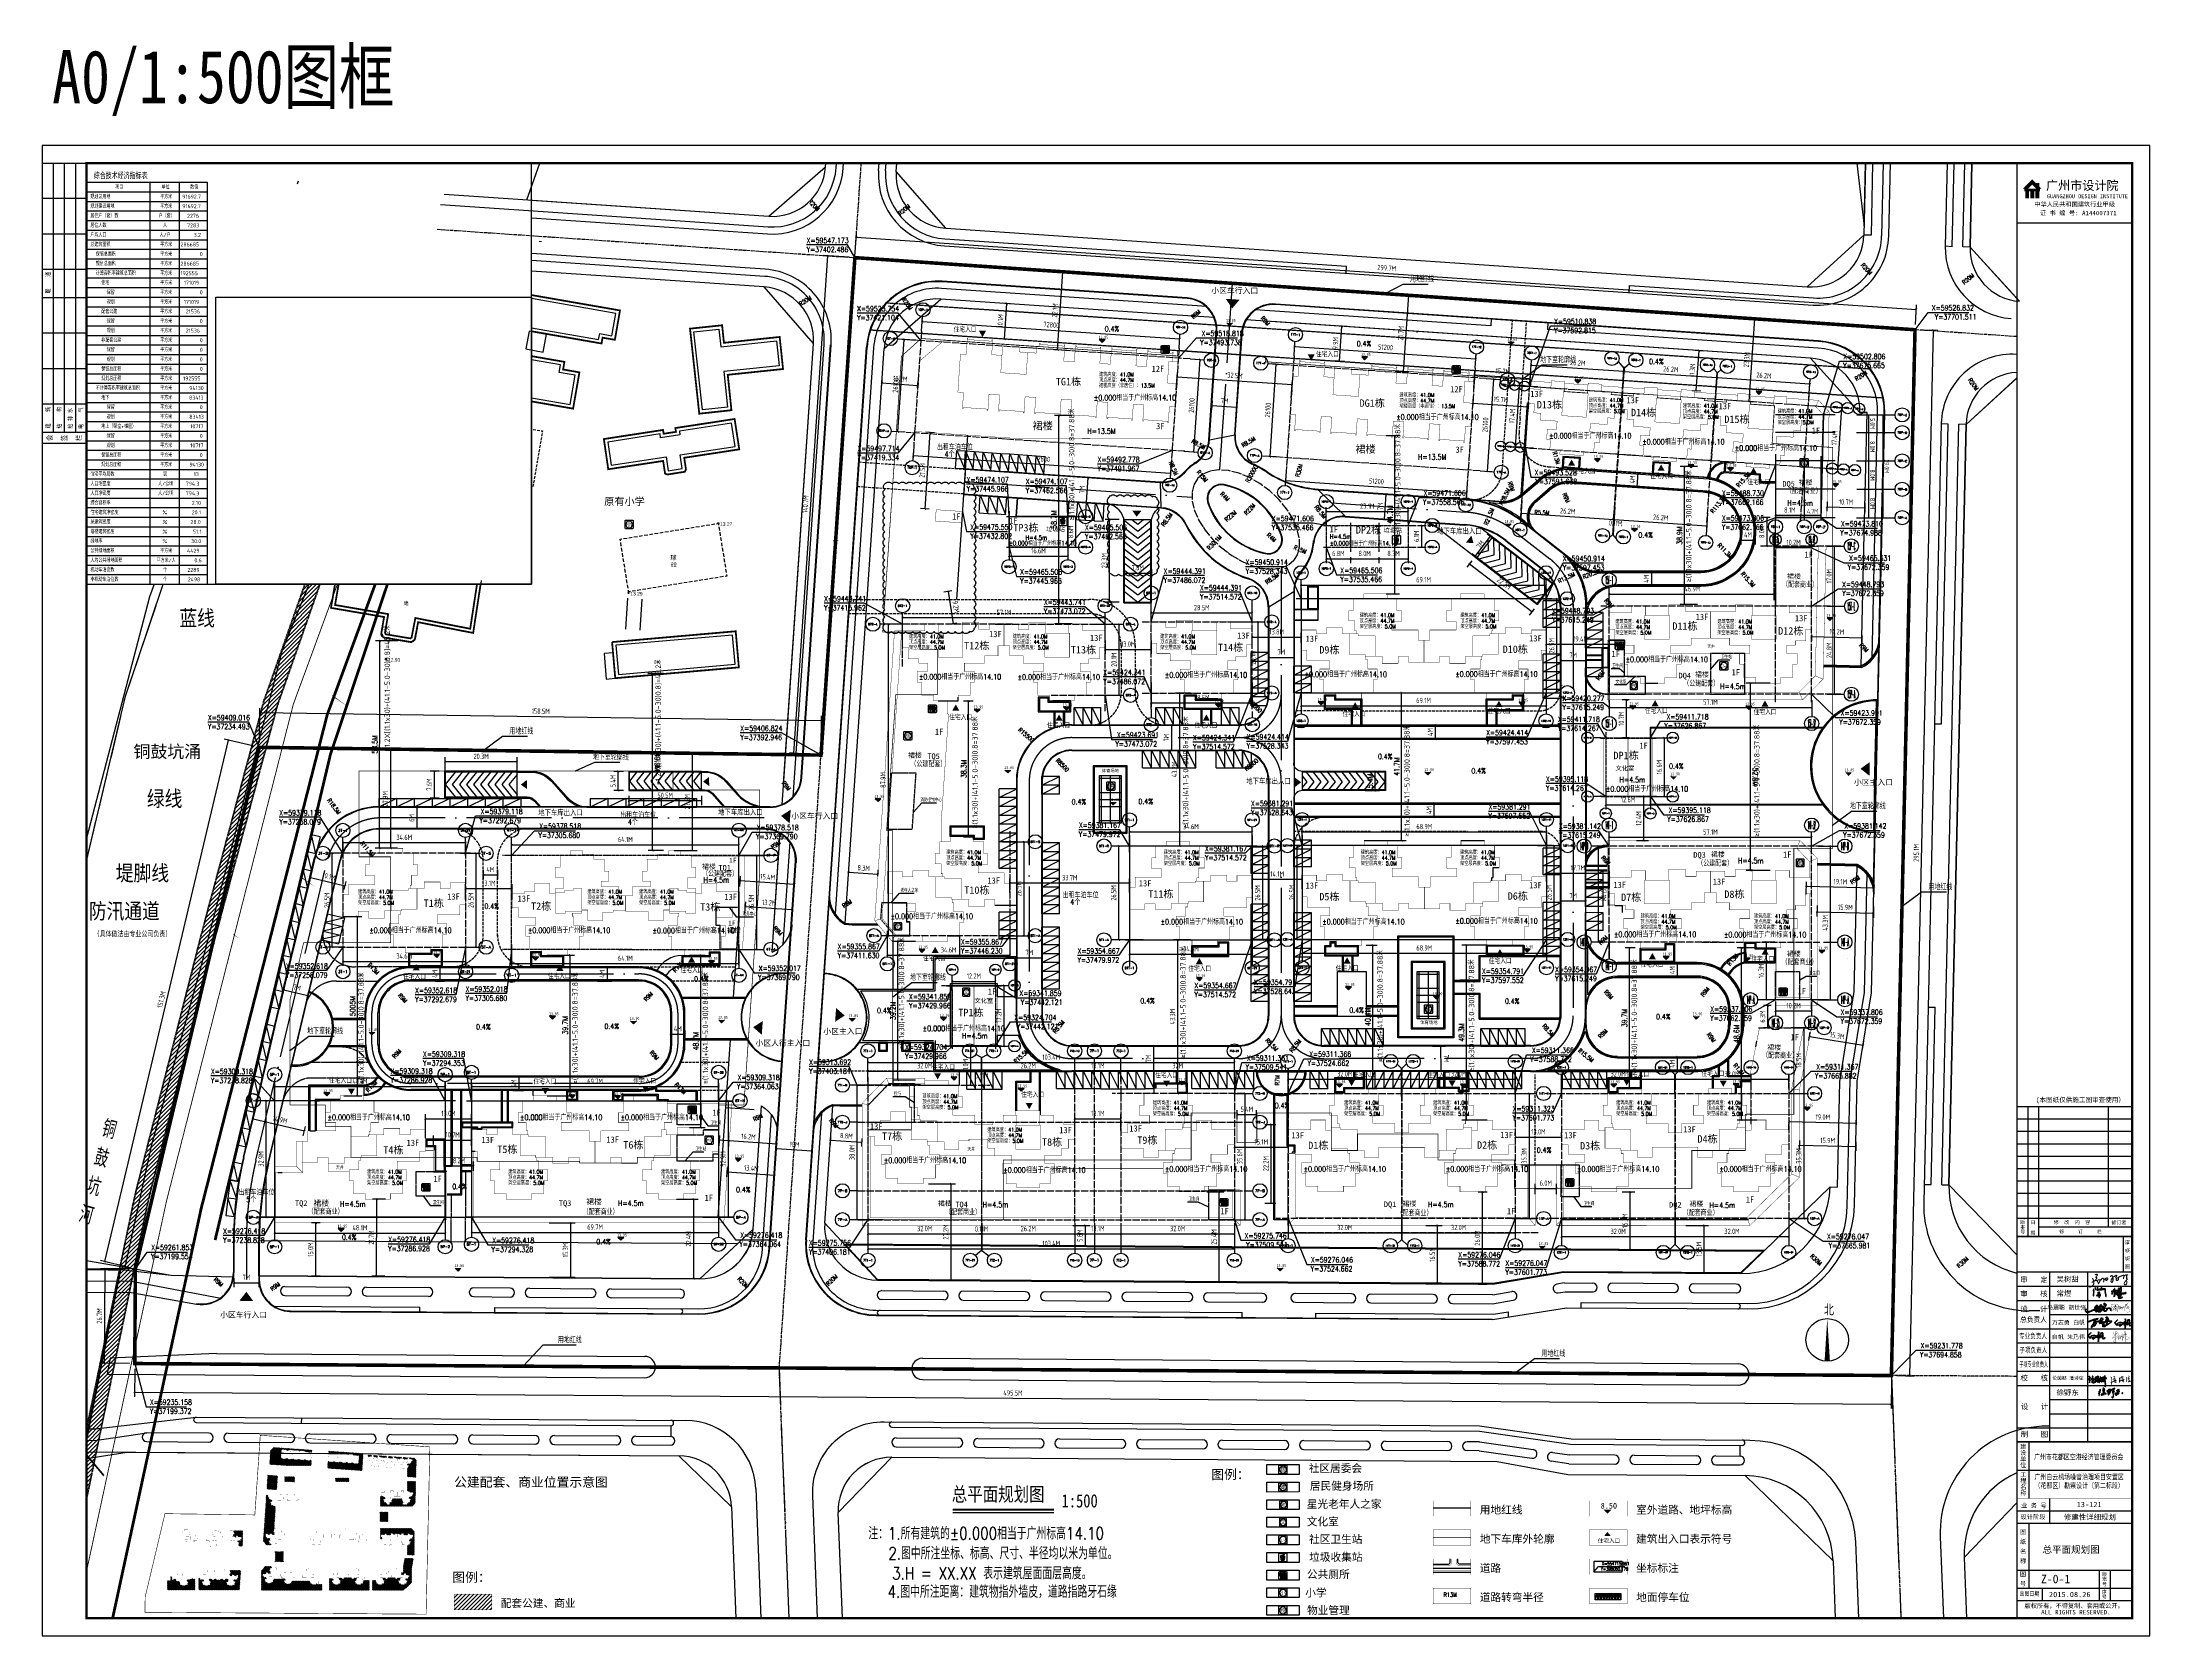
# Model space of a CAD drawing. Extents: x 37173252 to 74842692, y 59158332 to 118813339.
# Drawn here: x 37173252 to 37767752, y 59158332 to 59607969 of the extents above; entities outside this region: 1.
import ezdxf
from ezdxf.enums import TextEntityAlignment as Align

# ---------------------------------------------------------------- set-up
doc = ezdxf.new("R2010")
doc.units = 0
doc.header["$LTSCALE"] = 1000
doc.header["$MEASUREMENT"] = 0
for name, pattern in [('0', [0]), ('2', [0]), ('ACAD_ISO02W100', [15, 12, -3]), ('ACAD_ISO04W100', [30, 24, -3, 0, -3]), ('DASH', [0.35, 0.25, -0.1]), ('DOTE', [2.42, 2, -0.2, 0.02, -0.2]), ('PHANTOM2', [31.75, 15.875, -3.175, 3.175, -3.175, 3.175, -3.175]), ('X-A7-L1-PLAN$0$DOTE', [2.42, 2, -0.2, 0.02, -0.2])]:
    doc.linetypes.add(name, pattern=pattern)
for name, color, linetype in [('-1-500-建筑高度', 1, 'Continuous'), ('-1-500室外标高', 4, 'Continuous'), ('0-ROAD', 2, 'Continuous'), ('0道路标注', 83, 'Continuous'), ('1', 7, 'Continuous'), ('11', 2, 'Continuous'), ('13', 2, 'Continuous'), ('@HATCH', 8, 'Continuous'), ('@PAVE', 9, 'Continuous'), ('@YL', 2, 'Continuous'), ('@填充', 8, 'Continuous'), ('@运动', 2, 'Continuous'), ('@道路', 6, 'Continuous'), ('Axis', 6, 'Continuous'), ('AXIS_TEXT', 7, 'Continuous'), ('DIM_COOR', 3, 'Continuous'), ('DIM_LEAD', 3, 'Continuous'), ('DIM_SYMB', 3, 'Continuous'), ('DL_道路中线_干道网_', 4, 'ACAD_ISO04W100'), ('DL_道路中线_支路网_', 4, 'ACAD_ISO04W100'), ('DL_道路红线_干道网_', 6, 'Continuous'), ('DL_道路红线_支路网_', 1, 'Continuous'), ('DOTE', 16, 'Continuous'), ('DXPM', 4, 'Continuous'), ('GD-P', 8, 'Continuous'), ('j-建筑提资说明', 5, 'Continuous'), ('KX_E3', 7, 'Continuous'), ('KX_G2', 7, 'Continuous'), ('KX_绿化控制线', 70, 'ACAD_ISO02W100'), ('l', 3, 'Continuous'), ('PP-COM', 7, 'Continuous'), ('PUB_DIM', 3, 'Continuous'), ('PUB_TEXT', 7, 'Continuous'), ('PUB_TITLE', 7, 'Continuous'), ('RMJM - P1 - P - 120-1$0$文字说明', 7, 'Continuous'), ('SHAPE', 161, 'Continuous'), ('SZ-ZH-DIM', 7, 'Continuous'), ('TITEXT', 7, 'Continuous'), ('TITLIN', 7, 'Continuous'), ('TITLIN1', 3, 'Continuous'), ('TK_图例', 7, 'Continuous'), ('WALL', 4, 'Continuous'), ('YD_设施符号', 7, 'Continuous'), ('入口', 4, 'Continuous'), ('园林路', 61, 'Continuous'), ('地下车库出入口', 6, 'Continuous'), ('地下轮廓', 5, 'Continuous'), ('屋顶轮廓', 36, 'Continuous'), ('建筑', 6, 'Continuous'), ('建筑编号', 7, 'Continuous'), ('建筑间距退缩', 5, 'Continuous'), ('总图草图2013.08.27$0$花都地段2终极版总图、 - 副本$0$DL_道路红线_干道网_', 6, 'Continuous'), ('总图草图2013_08_27$0$花都地段2', 6, 'Continuous'), ('扑救面', 2, 'Continuous'), ('文字说明', 7, 'Continuous'), ('标准', 7, 'Continuous'), ('消防登高', 6, 'Continuous'), ('用地', 1, 'Continuous'), ('竖向标高', 1, 'Continuous'), ('综合技术经济指标表', 7, 'Continuous'), ('绿地', 85, 'Continuous'), ('车位', 40, 'Continuous'), ('道路', 2, 'Continuous'), ('铺地', 5, 'Continuous')]:
    doc.layers.add(name, color=color, linetype=linetype)
doc.layers.add('修改20150826', color=6, linetype='Continuous', plot=False)
doc.styles.add('_DIMFONT', font='gbenor.shx', dxfattribs={"bigfont": 'gbcbig.shx'})
doc.styles.add('_TCH_AXIS', font='COMPLEX', dxfattribs={"bigfont": 'GBCBIG'})
doc.styles.add('_TCH_DIM', font='SIMPLEX', dxfattribs={"bigfont": 'GBCBIG'})
doc.styles.add('_TCH_DIM_T3', font='SIMPLEX', dxfattribs={"width": 0.705882, "bigfont": 'GBCBIG'})
doc.styles.add('_宋体', font='simhei.ttf', dxfattribs={"width": 0.8})
doc.styles.add('CHINESE', font='', dxfattribs={"width": 0.8})
doc.styles.add('COMPLEX', font='COMPLEX')
doc.styles.add('DIM_FONT', font='superos.shx', dxfattribs={"width": 0.8, "bigfont": 'haiwenzw.shx'})
doc.styles.add('DIMST', font='', dxfattribs={"width": 0.8})
doc.styles.add('DMHT', font='')
doc.styles.add('GHTEXTHT', font='')
doc.styles.add('GKST', font='')
doc.styles.add('HANLGED', font='haiwenrs.shx', dxfattribs={"width": 0.8, "bigfont": 'haiwenzw.shx'})
doc.styles.add('HyStandard', font='haiwenrs.shx', dxfattribs={"width": 0.8, "bigfont": 'haiwenzw.shx'})
doc.styles.add('HZ', font='txt')
doc.styles.add('JMHT', font='')
doc.styles.add('JTHT', font='')
doc.styles.add('NUMBER', font='txt', dxfattribs={"bigfont": 'hztxt'})
doc.styles.add('RMJM - P1 - P - 120-1$0$RMJM_TEXT', font='arial.ttf', dxfattribs={"height": 2.5})
doc.styles.add('RMJM_TEXT', font='arial.ttf', dxfattribs={"height": 2.5})
doc.styles.get("Standard").update_dxf_attribs({"font": 'GBENOR', "bigfont": 'GBCBIG'})
doc.styles.add('text_zheng', font='simplex.shx', dxfattribs={"width": 0.8, "bigfont": 'hztxt.shx'})
doc.styles.add('TITLE', font='simhei.ttf')
doc.styles.add('TITMK', font='simhei.ttf')
doc.styles.add('TITXC', font='simhei.ttf')
doc.styles.add('TITXH', font='')
doc.styles.add('TITXV', font='')
doc.styles.add('宋体', font='')
doc.styles.get('CHINESE').set_extended_font_data('NSimSun')
doc.styles.get('DIMST').set_extended_font_data('SimSun')
doc.styles.get('DMHT').set_extended_font_data('方正细等线简体')
doc.styles.get('GHTEXTHT').set_extended_font_data('SimSun')
doc.styles.get('GKST').set_extended_font_data('方正细等线简体')
doc.styles.get('JMHT').set_extended_font_data('方正细等线简体')
doc.styles.get('JTHT').set_extended_font_data('方正细等线简体')
doc.styles.get('TITXH').set_extended_font_data('@SimSun')
doc.styles.get('TITXV').set_extended_font_data('SimSun')
doc.styles.get('宋体').set_extended_font_data('SimSun')
doc.dimstyles.new('_TCH_ARCH&&500', dxfattribs={"dimtxt": 1487.5, "dimasz": 500, "dimexe": 1250, "dimexo": 1500, "dimgap": 631.25, "dimtad": 1, "dimdec": 0, "dimzin": 0, "dimdsep": 46, "dimtxsty": '_TCH_DIM_T3', "dimblk": 'ARCHTICK', "dimcen": 0.09, "dimclrt": 7, "dimazin": 2, "dimtfac": 1, "dimtdec": 0, "dimtix": 1, "dimtmove": 2, "dimatfit": 3, "dimfxl": 0, "dimtolj": 1, "dimtzin": 0, "dimarcsym": 0})
doc.dimstyles.new('DIMN500', dxfattribs={"dimscale": 5, "dimtxt": 300, "dimasz": 100, "dimexe": 250, "dimexo": 300, "dimgap": 150, "dimtad": 1, "dimdec": 0, "dimzin": 0, "dimdsep": 46, "dimtxsty": 'DIM_FONT', "dimblk": 'ARCHTICK', "dimcen": 0.09, "dimclrt": 7, "dimazin": 2, "dimtfac": 1, "dimtdec": 0, "dimtix": 1, "dimtmove": 2, "dimatfit": 3, "dimldrblk": 'ARCHTICK', "dimfxl": 0, "dimtolj": 1, "dimtzin": 0, "dimarcsym": 0})
doc.dimstyles.new('H1', dxfattribs={"dimtxt": 3, "dimasz": 1, "dimexe": 1, "dimexo": 1, "dimgap": 0.5, "dimtad": 1, "dimdec": 1, "dimdsep": 46, "dimtxsty": 'HANLGED', "dimblk": 'OBLIQUE', "dimcen": 0, "dimclrd": 256, "dimclre": 256, "dimclrt": 256, "dimadec": 0, "dimazin": 0, "dimtfac": 0.666667, "dimtdec": 1, "dimtmove": 2, "dimatfit": 3, "dimldrblk": 'OBLIQUE', "dimfxl": 0, "dimtolj": 1, "dimarcsym": 0})
pattern_1 = [(45, (88528.3, 0), (-561.266008, 561.266008), [])]
pattern_2 = [(45, (0, 0), (-561.266008, 561.266008), [])]

# ---------------------------------------------------------------- blocks, each defined once
blk = doc.blocks.new('车位')
at = {"layer": '车位'}
for p, q in [((2126015, 462726), (2126015, 465226)), ((2131015, 465226), (2126015, 465226)), ((2131015, 462726), (2131015, 465226)), ((2131015, 462726), (2126015, 462726))]:
    blk.add_line(p, q, dxfattribs=at)
blk.add_lwpolyline([(2126015, 462726), (2131015, 465226)], dxfattribs=at)
blk = doc.blocks.new('_ArchTick')
at = {"color": 0, "linetype": 'ByBlock', "const_width": 0.4}
blk.add_lwpolyline([(-0.5, -0.5), (0.5, 0.5)], dxfattribs=at)
blk = doc.blocks.new('*D222')
at = {"layer": 'Defpoints', "color": 0}
for p in [(37246450, 59218337), (37246460, 59219837), (37246460, 59219837)]:
    blk.add_point(p, dxfattribs=at)
at = {"layer": 'PP-COM'}
blk.add_line((37246450, 59218337), (37246460, 59219837), dxfattribs=at)
for p, rotation in [((37246450, 59218337), 269.6094147082778), ((37246460, 59219837), 89.60941470827782)]:
    blk.add_blockref('_ArchTick', p, dxfattribs=dict(at, rotation=rotation))
at = {"layer": 'PP-COM', "insert": (37244565, 59219164), "char_height": 2, "attachment_point": 5, "rotation": 89.609415, "style": 'HANLGED'}
blk.add_mtext('\\A1;1500', dxfattribs=at)
blk = doc.blocks.new('_Oblique')
at = {"color": 0, "linetype": 'ByBlock', "lineweight": -2}
blk.add_line((-0.5, -0.5), (0.5, 0.5), dxfattribs=at)
blk = doc.blocks.new('TITLEB')
at = {"layer": 'TITLIN'}
for p, q in [((-15825, 0), (-15825, 2500)), ((0, 2500), (-15825, 2500)), ((-15200, 0), (-15200, 2500)), ((-13600, 0), (-13600, 2500)), ((-11600, 0), (-11600, 2500)), ((-9600, 0), (-9600, 2500)), ((-7600, 0), (-7600, 2500)), ((-6000, 0), (-6000, 2500)), ((-4000, 0), (-4000, 2500)), ((-2000, 0), (-2000, 2500)), ((0, 1875), (-15200, 1875)), ((0, 1250), (-15200, 1250)), ((0, 625), (-15200, 625))]:
    blk.add_line(p, q, dxfattribs=at)
blk.add_lwpolyline([(0, 2500), (0, 0)], dxfattribs=at)
at = {"layer": 'TITEXT', "style": 'TITXH', "width": 1.2}
blk.add_text('会  签  栏', height=250, rotation=270, dxfattribs=at).set_placement((-15636, 2303))
at = {"layer": 'TITEXT', "style": 'TITXV', "width": 0.8}
for s, p in [('结    构', (-14972, 1420)), ('建    筑', (-14972, 2045)), ('暖    通', (-7355, 2045)), ('给 排 水', (-14983, 795)), ('电    气', (-14994, 192))]:
    blk.add_text(s, height=250, dxfattribs=at).set_placement(p)
blk = doc.blocks.new('TITLEA')
blk.add_line((-500, 21532), (-500, 19532))
at = {"layer": 'TITLIN'}
for p, q in [((-4668, 19532), (-4668, 9970)), ((-2510, 19532), (-2510, 9970)), ((-6500, 18732), (0, 18732)), ((-6500, 17932), (0, 17932)), ((-4668, 17132), (0, 17132)), ((-6500, 16332), (0, 16332)), ((-6500, 15532), (0, 15532)), ((-6500, 14732), (0, 14732)), ((-6500, 13932), (0, 13932)), ((-6500, 13132), (0, 13132)), ((-4668, 12332), (0, 12332)), ((-6500, 10732), (0, 10732)), ((-4668, 11532), (0, 11532)), ((-5836, 9950), (-5836, 6750)), ((-6500, 8350), (0, 8350)), ((-6500, 6050), (0, 6050)), ((-4668, 6750), (-4668, 5350)), ((-6500, 5350), (0, 5350)), ((-5836, 5350), (-5836, 1700)), ((-6500, 2700), (0, 2700)), ((-1858, 2700), (-1858, 1000)), ((-1247, 2700), (-1247, 1000)), ((-6500, 1700), (0, 1700)), ((-5073, 1700), (-5073, 1000)), ((-6500, 1000), (0, 1000))]:
    blk.add_line(p, q, dxfattribs=at)
for points, const_width in [([(-6500, 21532), (-6500, 0)], 80), ([(-6500, 21532), (0, 21532)], 80), ([(-6500, 19532), (0, 19532)], 80), ([(-6500, 9950), (0, 9950)], 80), ([(-6500, 6750), (0, 6750)], 30)]:
    blk.add_lwpolyline(points, dxfattribs=dict(at, const_width=const_width))
at = {"layer": 'TITEXT'}
for s, height, rotation, style, p in [('图 纸 条 码', 210, 90, 'TITMK', (-157, 19695)), ('建设单位', 250, 270, 'TITXH', (-6280, 9867)), ('工程名称', 250, 270, 'TITXH', (-6269, 8289)), ('图 纸 名 称', 250, 270, 'TITXH', (-6279, 5045)), ('图 号', 250, 270, 'TITXH', (-6287, 2669)), ('版本号', 200, 270, 'TITXH', (-1659, 2625)), ('序号', 200, 270, 'TITXH', (-1676, 1633))]:
    blk.add_text(s, height=height, rotation=rotation, dxfattribs=dict(at, style=style)).set_placement(p)
for s, height, style, p in [('审   定', 300, 'TITXV', (-6306, 18952)), ('审   核', 300, 'TITXV', (-6315, 18152)), ('设   计', 300, 'TITXV', (-6312, 17290)), ('校   核', 300, 'TITXV', (-6297, 13400)), ('设   计', 300, 'TITXV', (-6273, 11788)), ('制   图', 300, 'TITXV', (-6282, 10227)), ('业 务 号', 250, 'TITXV', (-6264, 6231)), ('设计阶段', 250, 'TITXV', (-6290, 5592)), ('版权所有，不得复制、套用或公开。', 250, 'TITLE', (-6069, 574)), ('ALL RIGHTS RESERVED.', 250, 'TITLE', (-5130, 210))]:
    blk.add_text(s, height=height, dxfattribs=dict(at, style=style)).set_placement(p)
at = {"layer": 'TITEXT', "style": 'TITXV'}
for s, height, width, p in [('总负责人', 300, 0.9, (-6320, 16698)), ('专业负责人', 300, 0.75, (-6378, 15776)), ('子项专业负责人', 300, 0.55, (-6361, 14176)), ('子项负责人', 300, 0.75, (-6361, 14976)), ('出图日期', 250, 0.8, (-6352, 1254))]:
    blk.add_text(s, height=height, dxfattribs=dict(at, width=width)).set_placement(p)
blk = doc.blocks.new('TITLEC')
at = {"layer": 'TITEXT'}
h = blk.add_hatch(color=256, dxfattribs=at)
h.paths.add_polyline_path([(-5418, -1126), (-5240, -1126), (-5240, -1304), (-5098, -1447), (-5193, -1447), (-5193, -1589), (-5240, -1589), (-5240, -1981), (-5454, -1981), (-5454, -1589), (-5525, -1589), (-5525, -1981), (-5739, -1981), (-5739, -1589), (-5810, -1589), (-5810, -1981), (-6024, -1981), (-6024, -1589), (-6072, -1589), (-6072, -1447), (-6167, -1447), (-5632, -912)])
h.paths.add_polyline_path([(-5864, -1447), (-5400, -1447), (-5632, -1215)], flags=17)
at = {"layer": 'TITLIN', "const_width": 80}
for points in [[(-6500, 0), (-6500, -3374)], [(-6500, -3374), (0, -3374)]]:
    blk.add_lwpolyline(points, dxfattribs=at)
at = {"layer": 'TITEXT'}
for s, height, style, p in [('广州市设计院', 500, 'TITLE', (-4856, -1513)), ('  中华人民共和国建筑行业甲级', 250, 'TITXV', (-5907, -2443)), ('GUANGZHOU DESIGN INSTITUTE', 225, 'TITLE', (-4806, -1980)), ('证 书 编 号: A144007371', 250, 'TITXV', (-5205, -2937))]:
    blk.add_text(s, height=height, dxfattribs=dict(at, style=style)).set_placement(p)
blk = doc.blocks.new('TITLEA0')
at = {"layer": 'TITLIN'}
for p, q in [((-6500, 28871), (0, 28871)), ((-5892, 28871), (-5892, 21532)), ((-5284, 28871), (-5284, 21532)), ((-1355, 28871), (-1355, 22083)), ((-6500, 28171), (0, 28171)), ((-6500, 27471), (0, 27471)), ((-6500, 26771), (0, 26771)), ((-6500, 26071), (0, 26071)), ((-6500, 25371), (0, 25371)), ((-6500, 24671), (0, 24671)), ((-6500, 23971), (0, 23971)), ((-6500, 23271), (0, 23271)), ((-6500, 22571), (0, 22571)), ((-5284, 22083), (-47, 22083))]:
    blk.add_line(p, q, dxfattribs=at)
at = {"layer": 'TITLIN', "const_width": 80}
blk.add_lwpolyline([(-6500, 78726), (-6500, 21532)], dxfattribs=at)
at = {"layer": 'TITEXT', "style": 'TITXH'}
for s, p in [('版本号', (-6280, 22499)), ('日  期', (-5706, 22481))]:
    blk.add_text(s, height=200, rotation=270, dxfattribs=at).set_placement(p)
at = {"layer": 'TITEXT', "style": 'TITXV'}
for s, p in [('修  改  内  容', (-4421, 22238)), ('修     订     栏', (-4112, 21712)), ('修订者', (-1169, 22219))]:
    blk.add_text(s, height=200, dxfattribs=at).set_placement(p)
blk = doc.blocks.new('A$C0E0574E2')
h = blk.add_hatch(color=256)
h.paths.add_polyline_path([(517, -121), (517, -115), (527, -105), (532, -105), (532, -95), (527, -90), (527, -85), (522, -85), (517, -90), (512, -85), (507, -90), (501, -90), (486, -105), (481, -105), (481, -110), (476, -115), (476, -121), (471, -126), (466, -126), (455, -136), (450, -131), (450, -115), (455, -110), (455, -100), (460, -95), (460, -90), (466, -85), (460, -80), (460, -74), (455, -69), (440, -69), (435, -74), (435, -85), (430, -90), (430, -95), (425, -100), (425, -110), (419, -115), (425, -121), (419, -126), (419, -141), (414, -146), (419, -151), (414, -156), (414, -162), (419, -167), (414, -172), (419, -177), (419, -182), (425, -187), (425, -208), (430, -208), (435, -213), (440, -208), (445, -213), (471, -213), (476, -208), (496, -208), (501, -203), (507, -208), (512, -203), (532, -203), (537, -197), (542, -197), (558, -182), (573, -182), (578, -177), (578, -167), (573, -162), (568, -167), (563, -162), (558, -167), (553, -167), (542, -177), (537, -172), (532, -177), (527, -177), (522, -182), (517, -177), (507, -177), (501, -182), (481, -182), (476, -187), (471, -187), (460, -177), (481, -156), (486, -156), (491, -151), (491, -146)])
h.paths.add_polyline_path([(204, 23), (199, 28), (204, 33), (204, 38), (209, 43), (214, 49), (209, 54), (220, 64), (220, 74), (225, 79), (225, 84), (235, 95), (230, 100), (245, 115), (245, 120), (250, 125), (250, 131), (255, 136), (261, 136), (266, 141), (271, 141), (271, 136), (276, 131), (276, 125), (271, 120), (276, 115), (271, 110), (271, 105), (266, 100), (271, 95), (261, 84), (261, 74), (255, 69), (261, 64), (255, 59), (255, 54), (261, 49), (261, 43), (255, 38), (255, 33), (250, 28), (255, 23), (255, 8), (250, 2), (255, -3), (250, -8), (250, -18), (245, -23), (250, -28), (250, -39), (255, -44), (250, -49), (250, -80), (245, -85), (245, -95), (250, -100), (245, -105), (245, -110), (250, -115), (250, -121), (245, -126), (245, -146), (250, -151), (261, -151), (281, -131), (276, -126), (281, -121), (281, -115), (286, -110), (281, -105), (286, -100), (286, -95), (291, -90), (291, -80), (296, -74), (296, -69), (302, -64), (296, -59), (302, -54), (302, -44), (307, -39), (307, -28), (312, -23), (317, -28), (322, -28), (337, -44), (337, -49), (343, -49), (353, -59), (358, -59), (363, -64), (363, -69), (368, -69), (373, -74), (373, -80), (378, -85), (389, -85), (399, -74), (404, -74), (409, -69), (414, -69), (419, -64), (425, -64), (430, -59), (435, -59), (440, -54), (445, -54), (450, -49), (476, -49), (481, -44), (486, -49), (496, -49), (501, -54), (517, -54), (527, -44), (532, -49), (542, -49), (548, -44), (558, -44), (563, -39), (568, -44), (573, -39), (578, -44), (583, -39), (589, -39), (594, -33), (599, -33), (609, -44), (614, -39), (624, -39), (630, -33), (650, -33), (655, -28), (660, -28), (665, -33), (671, -28), (681, -28), (686, -23), (691, -18), (712, -18), (717, -13), (722, -13), (727, -8), (732, -3), (727, 2), (727, 8), (717, 8), (712, 13), (701, 13), (691, 2), (686, 2), (681, -3), (671, -3), (665, -8), (660, -3), (655, -3), (655, -8), (650, -13), (645, -8), (624, -8), (619, -13), (614, -13), (609, -18), (604, -13), (583, -13), (578, -18), (573, -13), (568, -18), (563, -13), (553, -23), (548, -18), (537, -18), (527, -8), (532, -3), (532, 8), (537, 13), (532, 18), (537, 23), (537, 59), (532, 64), (537, 69), (537, 74), (542, 79), (542, 95), (548, 100), (542, 105), (548, 110), (548, 120), (542, 125), (548, 131), (542, 136), (548, 141), (548, 151), (542, 156), (548, 161), (548, 192), (542, 197), (548, 202), (537, 213), (537, 218), (532, 223), (532, 228), (527, 233), (517, 233), (517, 228), (507, 218), (507, 213), (496, 202), (496, 197), (486, 187), (486, 182), (471, 167), (471, 156), (466, 151), (460, 156), (455, 151), (450, 151), (450, 167), (445, 172), (450, 177), (445, 182), (445, 187), (440, 187), (435, 192), (430, 187), (430, 182), (425, 177), (430, 172), (425, 167), (430, 161), (419, 151), (419, 136), (414, 131), (414, 115), (409, 110), (409, 90), (404, 84), (404, 79), (409, 74), (409, 69), (404, 64), (399, 59), (399, 54), (394, 49), (399, 43), (394, 38), (394, 33), (389, 28), (389, 18), (384, 13), (384, 8), (378, 2), (378, -23), (384, -28), (378, -33), (373, -33), (368, -33), (358, -23), (353, -23), (348, -18), (348, -13), (332, 2), (332, 13), (337, 18), (337, 23), (343, 28), (343, 33), (358, 49), (358, 54), (378, 74), (378, 90), (384, 95), (384, 100), (378, 100), (373, 105), (368, 100), (353, 100), (343, 90), (337, 95), (327, 84), (322, 84), (322, 74), (317, 69), (317, 64), (296, 43), (296, 28), (307, 18), (302, 13), (302, 8), (296, 2), (302, -3), (307, -8), (291, -23), (291, -28), (296, -33), (291, -39), (286, -39), (281, -44), (276, -39), (276, -33), (281, -28), (276, -23), (276, -18), (271, -13), (281, -3), (276, 2), (281, 8), (281, 28), (291, 38), (291, 43), (281, 54), (286, 59), (286, 69), (291, 74), (286, 79), (286, 90), (291, 95), (291, 100), (286, 105), (291, 110), (291, 115), (286, 120), (286, 136), (281, 136), (281, 146), (281, 156), (286, 161), (281, 167), (266, 167), (266, 161), (250, 146), (250, 141), (245, 136), (240, 136), (240, 131), (230, 120), (230, 115), (220, 105), (220, 100), (214, 95), (214, 90), (209, 84), (209, 79), (204, 74), (199, 74), (199, 69), (204, 64), (199, 59), (199, 54), (184, 38), (168, 54), (173, 59), (163, 69), (158, 69), (158, 64), (153, 59), (153, 49), (163, 38), (163, 33), (158, 28), (163, 23), (163, 8), (163, 2), (168, -3), (168, -8), (163, -13), (163, -23), (158, -28), (163, -33), (163, -39), (168, -44), (173, -44), (189, -28), (189, -18), (194, -13), (194, -8), (199, -3), (194, 2), (204, 13), (199, 18)])
h.paths.add_polyline_path([(399, 2), (404, 8), (404, 13), (409, 18), (414, 23), (419, 23), (425, 18), (435, 18), (450, 33), (450, 38), (455, 43), (455, 49), (450, 54), (460, 64), (460, 79), (466, 84), (466, 105), (471, 110), (471, 115), (466, 120), (471, 125), (471, 131), (476, 136), (476, 141), (481, 146), (481, 151), (486, 156), (486, 161), (491, 167), (491, 177), (501, 187), (501, 192), (507, 197), (522, 197), (522, 187), (517, 182), (522, 177), (522, 172), (517, 167), (517, 141), (512, 136), (517, 131), (517, 120), (522, 115), (517, 110), (517, 95), (512, 90), (512, 84), (501, 74), (501, 69), (496, 64), (496, 59), (491, 54), (491, 49), (445, 2), (440, 2), (435, -3), (430, -3), (425, -8), (419, -8), (419, -13), (414, -18), (404, -18), (399, -13), (399, -8), (404, -3)], flags=17)
h.paths.add_polyline_path([(435, -28), (440, -23), (445, -18), (450, -18), (455, -13), (460, -13), (466, -8), (471, -8), (471, -3), (476, 2), (481, 2), (491, 13), (496, 13), (501, 8), (501, -13), (486, -28), (481, -23), (476, -28), (455, -28), (445, -39)], flags=17)
h.paths.add_polyline_path([(-355, -90), (-349, -90), (-344, -85), (-324, -85), (-319, -80), (-308, -80), (-298, -90), (-308, -100), (-314, -100), (-319, -105), (-324, -105), (-329, -110), (-334, -115), (-339, -110), (-344, -110), (-349, -115), (-355, -115), (-355, -131), (-360, -136), (-355, -141), (-349, -141), (-344, -146), (-344, -151), (-349, -156), (-344, -162), (-344, -167), (-339, -172), (-339, -177), (-334, -182), (-329, -182), (-319, -172), (-329, -162), (-324, -156), (-334, -146), (-329, -141), (-329, -121), (-324, -115), (-319, -115), (-314, -110), (-308, -115), (-303, -110), (-283, -110), (-273, -100), (-273, -90), (-278, -85), (-278, -80), (-283, -74), (-283, -69), (-293, -69), (-298, -64), (-303, -69), (-308, -64), (-314, -69), (-319, -64), (-324, -69), (-334, -69), (-339, -74), (-344, -74), (-349, -80), (-355, -80), (-365, -69), (-349, -54), (-344, -54), (-324, -33), (-324, -28), (-308, -13), (-314, -8), (-308, -3), (-303, -3), (-303, 2), (-308, 8), (-308, 13), (-314, 13), (-324, 23), (-339, 23), (-339, 18), (-344, 13), (-344, 8), (-339, 2), (-334, 2), (-329, -3), (-334, -8), (-334, -13), (-329, -18), (-334, -23), (-339, -23), (-344, -18), (-349, -23), (-355, -23), (-360, -18), (-355, -13), (-360, -8), (-360, 2), (-349, 13), (-355, 18), (-370, 18), (-370, 23), (-375, 23), (-380, 18), (-385, 13), (-380, 8), (-380, 2), (-375, -3), (-375, -8), (-380, -8), (-380, -23), (-375, -23), (-375, -39), (-380, -44), (-375, -49), (-385, -59), (-385, -64), (-390, -69), (-390, -74), (-396, -80), (-401, -80), (-411, -90), (-416, -90), (-416, -95), (-421, -100), (-426, -95), (-431, -100), (-426, -105), (-421, -110), (-411, -110), (-406, -115), (-401, -110), (-396, -110), (-390, -105), (-385, -110), (-380, -105), (-375, -105), (-370, -100), (-365, -100)])
h.paths.add_polyline_path([(-457, 146), (-472, 161), (-467, 167), (-467, 172), (-472, 177), (-472, 182), (-478, 187), (-478, 197), (-488, 197), (-498, 187), (-498, 182), (-493, 177), (-493, 172), (-488, 167), (-488, 156), (-478, 146), (-478, 136), (-472, 136), (-467, 131), (-462, 131), (-457, 131), (-452, 136), (-457, 141)])
h.paths.add_polyline_path([(-385, 177), (-396, 187), (-390, 192), (-390, 202), (-385, 208), (-390, 213), (-385, 218), (-385, 223), (-390, 223), (-396, 228), (-406, 218), (-406, 197), (-411, 192), (-406, 187), (-411, 182), (-406, 177), (-411, 172), (-406, 167), (-406, 161), (-396, 151), (-390, 156), (-390, 161), (-385, 167)], flags=17)
h.paths.add_polyline_path([(-196, 136), (-175, 136), (-170, 141), (-165, 136), (-160, 141), (-155, 136), (-129, 136), (-124, 141), (-119, 136), (-114, 141), (-109, 141), (-103, 146), (-98, 141), (-109, 131), (-103, 125), (-103, 110), (-98, 105), (-103, 100), (-103, 90), (-98, 84), (-103, 79), (-98, 74), (-98, 59), (-93, 54), (-98, 49), (-98, 38), (-103, 33), (-98, 28), (-103, 23), (-98, 18), (-103, 13), (-98, 8), (-103, 2), (-98, -3), (-98, -8), (-93, -13), (-93, -28), (-88, -33), (-88, -54), (-83, -59), (-83, -64), (-78, -64), (-73, -69), (-78, -74), (-78, -80), (-83, -85), (-88, -90), (-88, -95), (-78, -95), (-73, -100), (-88, -115), (-88, -121), (-78, -131), (-73, -131), (-68, -136), (-62, -136), (-62, -131), (-57, -126), (-52, -121), (-52, -110), (-57, -105), (-52, -100), (-62, -90), (-57, -85), (-62, -80), (-57, -74), (-62, -69), (-57, -64), (-68, -54), (-68, -44), (-73, -44), (-73, -39), (-68, -33), (-78, -23), (-73, -18), (-68, -13), (-73, -8), (-78, -3), (-73, 2), (-78, 8), (-78, 28), (-83, 33), (-78, 38), (-78, 69), (-83, 74), (-78, 79), (-83, 84), (-83, 95), (-78, 100), (-83, 105), (-78, 110), (-83, 115), (-83, 120), (-78, 125), (-83, 131), (-83, 151), (-88, 151), (-93, 156), (-93, 161), (-98, 161), (-103, 167), (-109, 161), (-134, 161), (-139, 156), (-144, 161), (-155, 161), (-160, 156), (-165, 161), (-170, 156), (-196, 156), (-201, 161), (-206, 156), (-221, 172), (-221, 177), (-216, 182), (-221, 187), (-226, 192), (-226, 218), (-232, 223), (-226, 228), (-226, 233), (-237, 233), (-242, 228), (-242, 213), (-247, 208), (-247, 197), (-237, 187), (-237, 182), (-232, 177), (-237, 172), (-232, 167), (-237, 161), (-247, 151), (-252, 151), (-257, 146), (-262, 146), (-267, 151), (-273, 146), (-308, 146), (-314, 141), (-319, 141), (-324, 146), (-329, 141), (-334, 136), (-365, 136), (-370, 131), (-375, 131), (-380, 125), (-390, 125), (-396, 131), (-401, 125), (-411, 125), (-421, 115), (-411, 105), (-390, 105), (-385, 110), (-380, 110), (-375, 115), (-360, 115), (-355, 120), (-349, 115), (-344, 115), (-339, 120), (-324, 120), (-319, 120), (-314, 125), (-303, 125), (-298, 120), (-293, 125), (-288, 120), (-283, 125), (-262, 125), (-257, 131), (-242, 131), (-237, 125), (-232, 125), (-226, 120), (-221, 120), (-211, 131), (-201, 131)])
h.paths.add_polyline_path([(-534, 79), (-529, 84), (-534, 90), (-534, 95), (-529, 100), (-534, 105), (-534, 115), (-539, 120), (-534, 125), (-534, 141), (-539, 146), (-544, 146), (-560, 131), (-554, 125), (-560, 120), (-554, 115), (-549, 115), (-560, 105), (-560, 69), (-554, 64), (-554, 59), (-549, 54), (-554, 49), (-549, 43), (-549, 38), (-554, 33), (-554, 13), (-549, 8), (-554, 2), (-554, -18), (-560, -23), (-554, -28), (-554, -33), (-560, -39), (-560, -49), (-565, -54), (-565, -59), (-560, -64), (-565, -69), (-560, -74), (-565, -80), (-565, -85), (-570, -90), (-565, -95), (-570, -100), (-565, -105), (-565, -110), (-560, -115), (-549, -115), (-539, -105), (-539, -95), (-544, -90), (-544, -80), (-539, -74), (-539, -44), (-534, -39), (-534, 2), (-529, 8), (-534, 13), (-534, 28), (-529, 33), (-534, 38), (-529, 43), (-534, 49), (-534, 54), (-539, 59), (-534, 64)])
for points in [[(-534, 79), (-529, 84), (-534, 90), (-534, 95), (-529, 100), (-534, 105), (-534, 115), (-539, 120), (-534, 125), (-534, 141), (-539, 146), (-544, 146), (-560, 131), (-554, 125), (-560, 120), (-554, 115), (-549, 115), (-560, 105), (-560, 69), (-554, 64), (-554, 59), (-549, 54), (-554, 49), (-549, 43), (-549, 38), (-554, 33), (-554, 13), (-549, 8), (-554, 2), (-554, -18), (-560, -23), (-554, -28), (-554, -33), (-560, -39), (-560, -49), (-565, -54), (-565, -59), (-560, -64), (-565, -69), (-560, -74), (-565, -80), (-565, -85), (-570, -90), (-565, -95), (-570, -100), (-565, -105), (-565, -110), (-560, -115), (-549, -115), (-539, -105), (-539, -95), (-544, -90), (-544, -80), (-539, -74), (-539, -44), (-534, -39), (-534, 2), (-529, 8), (-534, 13), (-534, 28), (-529, 33), (-534, 38), (-529, 43), (-534, 49), (-534, 54), (-539, 59), (-534, 64)], [(-457, 146), (-472, 161), (-467, 167), (-467, 172), (-472, 177), (-472, 182), (-478, 187), (-478, 197), (-488, 197), (-498, 187), (-498, 182), (-493, 177), (-493, 172), (-488, 167), (-488, 156), (-478, 146), (-478, 136), (-472, 136), (-467, 131), (-462, 131), (-457, 131), (-452, 136), (-457, 141)], [(-355, -90), (-349, -90), (-344, -85), (-324, -85), (-319, -80), (-308, -80), (-298, -90), (-308, -100), (-314, -100), (-319, -105), (-324, -105), (-329, -110), (-334, -115), (-339, -110), (-344, -110), (-349, -115), (-355, -115), (-355, -131), (-360, -136), (-355, -141), (-349, -141), (-344, -146), (-344, -151), (-349, -156), (-344, -162), (-344, -167), (-339, -172), (-339, -177), (-334, -182), (-329, -182), (-319, -172), (-329, -162), (-324, -156), (-334, -146), (-329, -141), (-329, -121), (-324, -115), (-319, -115), (-314, -110), (-308, -115), (-303, -110), (-283, -110), (-273, -100), (-273, -90), (-278, -85), (-278, -80), (-283, -74), (-283, -69), (-293, -69), (-298, -64), (-303, -69), (-308, -64), (-314, -69), (-319, -64), (-324, -69), (-334, -69), (-339, -74), (-344, -74), (-349, -80), (-355, -80), (-365, -69), (-349, -54), (-344, -54), (-324, -33), (-324, -28), (-308, -13), (-314, -8), (-308, -3), (-303, -3), (-303, 2), (-308, 8), (-308, 13), (-314, 13), (-324, 23), (-339, 23), (-339, 18), (-344, 13), (-344, 8), (-339, 2), (-334, 2), (-329, -3), (-334, -8), (-334, -13), (-329, -18), (-334, -23), (-339, -23), (-344, -18), (-349, -23), (-355, -23), (-360, -18), (-355, -13), (-360, -8), (-360, 2), (-349, 13), (-355, 18), (-370, 18), (-370, 23), (-375, 23), (-380, 18), (-385, 13), (-380, 8), (-380, 2), (-375, -3), (-375, -8), (-380, -8), (-380, -23), (-375, -23), (-375, -39), (-380, -44), (-375, -49), (-385, -59), (-385, -64), (-390, -69), (-390, -74), (-396, -80), (-401, -80), (-411, -90), (-416, -90), (-416, -95), (-421, -100), (-426, -95), (-431, -100), (-426, -105), (-421, -110), (-411, -110), (-406, -115), (-401, -110), (-396, -110), (-390, -105), (-385, -110), (-380, -105), (-375, -105), (-370, -100), (-365, -100)], [(-196, 136), (-175, 136), (-170, 141), (-165, 136), (-160, 141), (-155, 136), (-129, 136), (-124, 141), (-119, 136), (-114, 141), (-109, 141), (-103, 146), (-98, 141), (-109, 131), (-103, 125), (-103, 110), (-98, 105), (-103, 100), (-103, 90), (-98, 84), (-103, 79), (-98, 74), (-98, 59), (-93, 54), (-98, 49), (-98, 38), (-103, 33), (-98, 28), (-103, 23), (-98, 18), (-103, 13), (-98, 8), (-103, 2), (-98, -3), (-98, -8), (-93, -13), (-93, -28), (-88, -33), (-88, -54), (-83, -59), (-83, -64), (-78, -64), (-73, -69), (-78, -74), (-78, -80), (-83, -85), (-88, -90), (-88, -95), (-78, -95), (-73, -100), (-88, -115), (-88, -121), (-78, -131), (-73, -131), (-68, -136), (-62, -136), (-62, -131), (-57, -126), (-52, -121), (-52, -110), (-57, -105), (-52, -100), (-62, -90), (-57, -85), (-62, -80), (-57, -74), (-62, -69), (-57, -64), (-68, -54), (-68, -44), (-73, -44), (-73, -39), (-68, -33), (-78, -23), (-73, -18), (-68, -13), (-73, -8), (-78, -3), (-73, 2), (-78, 8), (-78, 28), (-83, 33), (-78, 38), (-78, 69), (-83, 74), (-78, 79), (-83, 84), (-83, 95), (-78, 100), (-83, 105), (-78, 110), (-83, 115), (-83, 120), (-78, 125), (-83, 131), (-83, 151), (-88, 151), (-93, 156), (-93, 161), (-98, 161), (-103, 167), (-109, 161), (-134, 161), (-139, 156), (-144, 161), (-155, 161), (-160, 156), (-165, 161), (-170, 156), (-196, 156), (-201, 161), (-206, 156), (-221, 172), (-221, 177), (-216, 182), (-221, 187), (-226, 192), (-226, 218), (-232, 223), (-226, 228), (-226, 233), (-237, 233), (-242, 228), (-242, 213), (-247, 208), (-247, 197), (-237, 187), (-237, 182), (-232, 177), (-237, 172), (-232, 167), (-237, 161), (-247, 151), (-252, 151), (-257, 146), (-262, 146), (-267, 151), (-273, 146), (-308, 146), (-314, 141), (-319, 141), (-324, 146), (-329, 141), (-334, 136), (-365, 136), (-370, 131), (-375, 131), (-380, 125), (-390, 125), (-396, 131), (-401, 125), (-411, 125), (-421, 115), (-411, 105), (-390, 105), (-385, 110), (-380, 110), (-375, 115), (-360, 115), (-355, 120), (-349, 115), (-344, 115), (-339, 120), (-324, 120), (-319, 120), (-314, 125), (-303, 125), (-298, 120), (-293, 125), (-288, 120), (-283, 125), (-262, 125), (-257, 131), (-242, 131), (-237, 125), (-232, 125), (-226, 120), (-221, 120), (-211, 131), (-201, 131)], [(-385, 177), (-396, 187), (-390, 192), (-390, 202), (-385, 208), (-390, 213), (-385, 218), (-385, 223), (-390, 223), (-396, 228), (-406, 218), (-406, 197), (-411, 192), (-406, 187), (-411, 182), (-406, 177), (-411, 172), (-406, 167), (-406, 161), (-396, 151), (-390, 156), (-390, 161), (-385, 167)], [(204, 23), (199, 28), (204, 33), (204, 38), (209, 43), (214, 49), (209, 54), (220, 64), (220, 74), (225, 79), (225, 84), (235, 95), (230, 100), (245, 115), (245, 120), (250, 125), (250, 131), (255, 136), (261, 136), (266, 141), (271, 141), (271, 136), (276, 131), (276, 125), (271, 120), (276, 115), (271, 110), (271, 105), (266, 100), (271, 95), (261, 84), (261, 74), (255, 69), (261, 64), (255, 59), (255, 54), (261, 49), (261, 43), (255, 38), (255, 33), (250, 28), (255, 23), (255, 8), (250, 2), (255, -3), (250, -8), (250, -18), (245, -23), (250, -28), (250, -39), (255, -44), (250, -49), (250, -80), (245, -85), (245, -95), (250, -100), (245, -105), (245, -110), (250, -115), (250, -121), (245, -126), (245, -146), (250, -151), (261, -151), (281, -131), (276, -126), (281, -121), (281, -115), (286, -110), (281, -105), (286, -100), (286, -95), (291, -90), (291, -80), (296, -74), (296, -69), (302, -64), (296, -59), (302, -54), (302, -44), (307, -39), (307, -28), (312, -23), (317, -28), (322, -28), (337, -44), (337, -49), (343, -49), (353, -59), (358, -59), (363, -64), (363, -69), (368, -69), (373, -74), (373, -80), (378, -85), (389, -85), (399, -74), (404, -74), (409, -69), (414, -69), (419, -64), (425, -64), (430, -59), (435, -59), (440, -54), (445, -54), (450, -49), (476, -49), (481, -44), (486, -49), (496, -49), (501, -54), (517, -54), (527, -44), (532, -49), (542, -49), (548, -44), (558, -44), (563, -39), (568, -44), (573, -39), (578, -44), (583, -39), (589, -39), (594, -33), (599, -33), (609, -44), (614, -39), (624, -39), (630, -33), (650, -33), (655, -28), (660, -28), (665, -33), (671, -28), (681, -28), (686, -23), (691, -18), (712, -18), (717, -13), (722, -13), (727, -8), (732, -3), (727, 2), (727, 8), (717, 8), (712, 13), (701, 13), (691, 2), (686, 2), (681, -3), (671, -3), (665, -8), (660, -3), (655, -3), (655, -8), (650, -13), (645, -8), (624, -8), (619, -13), (614, -13), (609, -18), (604, -13), (583, -13), (578, -18), (573, -13), (568, -18), (563, -13), (553, -23), (548, -18), (537, -18), (527, -8), (532, -3), (532, 8), (537, 13), (532, 18), (537, 23), (537, 59), (532, 64), (537, 69), (537, 74), (542, 79), (542, 95), (548, 100), (542, 105), (548, 110), (548, 120), (542, 125), (548, 131), (542, 136), (548, 141), (548, 151), (542, 156), (548, 161), (548, 192), (542, 197), (548, 202), (537, 213), (537, 218), (532, 223), (532, 228), (527, 233), (517, 233), (517, 228), (507, 218), (507, 213), (496, 202), (496, 197), (486, 187), (486, 182), (471, 167), (471, 156), (466, 151), (460, 156), (455, 151), (450, 151), (450, 167), (445, 172), (450, 177), (445, 182), (445, 187), (440, 187), (435, 192), (430, 187), (430, 182), (425, 177), (430, 172), (425, 167), (430, 161), (419, 151), (419, 136), (414, 131), (414, 115), (409, 110), (409, 90), (404, 84), (404, 79), (409, 74), (409, 69), (404, 64), (399, 59), (399, 54), (394, 49), (399, 43), (394, 38), (394, 33), (389, 28), (389, 18), (384, 13), (384, 8), (378, 2), (378, -23), (384, -28), (378, -33), (373, -33), (368, -33), (358, -23), (353, -23), (348, -18), (348, -13), (332, 2), (332, 13), (337, 18), (337, 23), (343, 28), (343, 33), (358, 49), (358, 54), (378, 74), (378, 90), (384, 95), (384, 100), (378, 100), (373, 105), (368, 100), (353, 100), (343, 90), (337, 95), (327, 84), (322, 84), (322, 74), (317, 69), (317, 64), (296, 43), (296, 28), (307, 18), (302, 13), (302, 8), (296, 2), (302, -3), (307, -8), (291, -23), (291, -28), (296, -33), (291, -39), (286, -39), (281, -44), (276, -39), (276, -33), (281, -28), (276, -23), (276, -18), (271, -13), (281, -3), (276, 2), (281, 8), (281, 28), (291, 38), (291, 43), (281, 54), (286, 59), (286, 69), (291, 74), (286, 79), (286, 90), (291, 95), (291, 100), (286, 105), (291, 110), (291, 115), (286, 120), (286, 136), (281, 136), (281, 146), (281, 156), (286, 161), (281, 167), (266, 167), (266, 161), (250, 146), (250, 141), (245, 136), (240, 136), (240, 131), (230, 120), (230, 115), (220, 105), (220, 100), (214, 95), (214, 90), (209, 84), (209, 79), (204, 74), (199, 74), (199, 69), (204, 64), (199, 59), (199, 54), (184, 38), (168, 54), (173, 59), (163, 69), (158, 69), (158, 64), (153, 59), (153, 49), (163, 38), (163, 33), (158, 28), (163, 23), (163, 8), (163, 2), (168, -3), (168, -8), (163, -13), (163, -23), (158, -28), (163, -33), (163, -39), (168, -44), (173, -44), (189, -28), (189, -18), (194, -13), (194, -8), (199, -3), (194, 2), (204, 13), (199, 18)], [(399, 2), (404, 8), (404, 13), (409, 18), (414, 23), (419, 23), (425, 18), (435, 18), (450, 33), (450, 38), (455, 43), (455, 49), (450, 54), (460, 64), (460, 79), (466, 84), (466, 105), (471, 110), (471, 115), (466, 120), (471, 125), (471, 131), (476, 136), (476, 141), (481, 146), (481, 151), (486, 156), (486, 161), (491, 167), (491, 177), (501, 187), (501, 192), (507, 197), (522, 197), (522, 187), (517, 182), (522, 177), (522, 172), (517, 167), (517, 141), (512, 136), (517, 131), (517, 120), (522, 115), (517, 110), (517, 95), (512, 90), (512, 84), (501, 74), (501, 69), (496, 64), (496, 59), (491, 54), (491, 49), (445, 2), (440, 2), (435, -3), (430, -3), (425, -8), (419, -8), (419, -13), (414, -18), (404, -18), (399, -13), (399, -8), (404, -3)], [(435, -28), (440, -23), (445, -18), (450, -18), (455, -13), (460, -13), (466, -8), (471, -8), (471, -3), (476, 2), (481, 2), (491, 13), (496, 13), (501, 8), (501, -13), (486, -28), (481, -23), (476, -28), (455, -28), (445, -39)], [(517, -121), (517, -115), (527, -105), (532, -105), (532, -95), (527, -90), (527, -85), (522, -85), (517, -90), (512, -85), (507, -90), (501, -90), (486, -105), (481, -105), (481, -110), (476, -115), (476, -121), (471, -126), (466, -126), (455, -136), (450, -131), (450, -115), (455, -110), (455, -100), (460, -95), (460, -90), (466, -85), (460, -80), (460, -74), (455, -69), (440, -69), (435, -74), (435, -85), (430, -90), (430, -95), (425, -100), (425, -110), (419, -115), (425, -121), (419, -126), (419, -141), (414, -146), (419, -151), (414, -156), (414, -162), (419, -167), (414, -172), (419, -177), (419, -182), (425, -187), (425, -208), (430, -208), (435, -213), (440, -208), (445, -213), (471, -213), (476, -208), (496, -208), (501, -203), (507, -208), (512, -203), (532, -203), (537, -197), (542, -197), (558, -182), (573, -182), (578, -177), (578, -167), (573, -162), (568, -167), (563, -162), (558, -167), (553, -167), (542, -177), (537, -172), (532, -177), (527, -177), (522, -182), (517, -177), (507, -177), (501, -182), (481, -182), (476, -187), (471, -187), (460, -177), (481, -156), (486, -156), (491, -151), (491, -146)]]:
    blk.add_lwpolyline(points, close=True)
blk = doc.blocks.new('A$C4D7D5CFA')
at = {"linetype": 'Continuous'}
for points in [[(-5.2, 2.2), (-5.2, 2.2), (-5.1, 2.1), (-5, 2.1), (-5, 1.9), (-5, 1.8), (-5, 1.8), (-4.9, 1.7), (-4.9, 1.6), (-4.8, 1.5), (-4.8, 1.5), (-4.8, 1.4), (-4.8, 1.4), (-4.7, 1.3), (-4.7, 1.3), (-4.7, 1.3), (-4.7, 1.2), (-4.6, 1.2), (-4.6, 1.2), (-4.6, 1.2), (-4.5, 1.1), (-4.5, 1.1), (-4.5, 1.1), (-4.4, 1), (-4.4, 1), (-4.5, 0.9), (-4.5, 0.8), (-4.5, 0.8), (-4.5, 0.8), (-4.6, 0.7), (-4.6, 0.7), (-4.6, 0.6), (-4.6, 0.5), (-4.7, 0.5), (-4.7, 0.5), (-4.8, 0.5), (-4.8, 0.4), (-4.8, 0.4), (-4.8, 0.4), (-4.8, 0.4), (-4.8, 0.3), (-4.9, 0.3), (-4.9, 0.3), (-4.9, 0.2), (-4.9, 0.1), (-5, 0.1), (-5, 0), (-5.1, 0), (-5.1, 0), (-5.1, -0.1), (-5.2, -0.1), (-5.2, -0.1), (-5.2, -0.2), (-5.2, -0.3), (-5.3, -0.3), (-5.3, -0.4), (-5.3, -0.4), (-5.3, -0.4), (-5.4, -0.4), (-5.5, -0.5), (-5.5, -0.6)], [(-5.2, 2.2), (-5.2, 2.2), (-5.1, 2.1), (-5, 2.1), (-5, 2.1)], [(-5, 2.1), (-5, 2.1), (-4.9, 2), (-4.9, 1.9), (-4.9, 1.9), (-4.9, 1.8), (-4.9, 1.8), (-4.9, 1.7), (-4.8, 1.7), (-4.8, 1.7), (-4.8, 1.6), (-4.8, 1.6), (-4.8, 1.6), (-4.7, 1.5), (-4.7, 1.5), (-4.7, 1.4), (-4.7, 1.4), (-4.6, 1.3), (-4.6, 1.3), (-4.5, 1.2), (-4.5, 1.2), (-4.4, 1.2), (-4.4, 1.2), (-4.3, 1.1), (-4.3, 1.1), (-4.3, 1), (-4.3, 0.9), (-4.3, 0.9), (-4.4, 0.8), (-4.4, 0.8), (-4.4, 0.7), (-4.4, 0.7), (-4.5, 0.6), (-4.5, 0.6), (-4.5, 0.5), (-4.5, 0.5), (-4.6, 0.5), (-4.7, 0.4), (-4.8, 0.4), (-4.8, 0.4), (-4.8, 0.3), (-4.9, 0.2), (-4.9, 0.1), (-5, 0), (-5, 0), (-5.1, 0)], [(-5.1, 0), (-5.1, 0), (-5.1, 0.1), (-5.1, 0.1), (-5, 0.1), (-5, 0.2), (-5, 0.2), (-5, 0.3), (-4.9, 0.3), (-4.9, 0.4), (-4.8, 0.5), (-4.8, 0.5), (-4.8, 0.6), (-4.8, 0.6), (-4.7, 0.6), (-4.7, 0.7), (-4.7, 0.7), (-4.6, 0.8), (-4.7, 0.8), (-4.5, 0.9), (-4.6, 1), (-4.6, 1), (-4.7, 1.2), (-4.7, 1.2), (-4.8, 1.3), (-4.8, 1.3), (-4.8, 1.4), (-4.8, 1.4), (-4.9, 1.5), (-4.9, 1.5), (-4.9, 1.6), (-4.9, 1.6), (-5, 1.7), (-5, 1.7), (-5.1, 1.8), (-5.1, 1.8), (-5.1, 1.9), (-5.1, 1.9), (-5.1, 2), (-5, 2.1)], [(-2.7, 1), (-2.8, 0.9), (-2.8, 0.9), (-2.8, 0.8), (-2.8, 0.8), (-3, 0.6), (-3, 0.6), (-3, 0.5), (-3, 0.4), (-3.1, 0.4), (-3.1, 0.4), (-3.1, 0.3), (-3.3, 0.2), (-3.3, 0.1), (-3.3, 0.1), (-3.4, 0.1), (-3.4, 0), (-3.5, 0), (-3.5, -0.1), (-3.5, -0.1), (-3.5, -0.2), (-3.6, -0.4), (-3.6, -0.4), (-3.7, -0.4), (-3.7, -0.6), (-3.5, -0.6), (-3.5, -0.6), (-3.5, -0.5), (-3.5, -0.5), (-3.5, -0.4), (-3.5, -0.4), (-3.4, -0.3), (-3.4, -0.3), (-3.3, -0.2), (-3.3, -0.1), (-3.3, -0.1), (-3.3, 0), (-3.1, 0.1), (-3.1, 0.1), (-3, 0.2), (-3, 0.4)], [(-2.7, 1), (-2.7, 0.9), (-2.7, 0.9), (-2.7, 0.8), (-2.8, 0.8), (-2.8, 0.7), (-2.8, 0.7), (-2.8, 0.6), (-2.9, 0.6), (-2.9, 0.6), (-2.9, 0.6), (-2.9, 0.5), (-3, 0.5), (-3, 0.4), (-3, 0.4), (-3, 0.4), (-3, 0.3), (-3.1, 0.3), (-3.1, 0.2), (-3.1, 0.2), (-3.1, 0.1), (-3.2, 0.1), (-3.3, 0.1), (-3.3, 0), (-3.3, 0), (-3.3, 0), (-3.4, 0), (-3.4, -0.1), (-3.4, -0.1), (-3.4, -0.2), (-3.5, -0.2), (-3.5, -0.3), (-3.5, -0.3), (-3.5, -0.4), (-3.5, -0.4), (-3.5, -0.4), (-3.6, -0.4), (-3.6, -0.5), (-3.6, -0.5)], [(-3, 0.4), (-3, 0.4), (-2.9, 0.4), (-2.9, 0.4), (-2.9, 0.5), (-2.7, 0.6), (-2.7, 0.7), (-2.7, 0.8), (-2.7, 0.8), (-2.6, 0.9), (-2.6, 0.9), (-2.5, 1), (-2.6, 1.1), (-2.5, 1.1), (-2.4, 1.1), (-2.4, 1.2), (-2.4, 1.2), (-2.3, 1.3), (-2.3, 1.3), (-2, 1.5), (-2, 1.6), (-2.1, 1.7), (-2.1, 1.7), (-2.1, 1.7), (-2.2, 1.7), (-2.2, 1.8), (-2.3, 1.8), (-2.4, 1.9), (-2.4, 1.9), (-2.4, 1.9), (-2.5, 2), (-2.5, 2), (-2.6, 2), (-2.6, 2.1), (-2.6, 2.1), (-2.7, 2.2), (-2.8, 2.2), (-2.8, 2.1), (-2.8, 2.1), (-2.8, 2.1), (-2.7, 2), (-2.8, 2), (-2.7, 1.9), (-2.7, 1.8), (-2.6, 1.8), (-2.6, 1.8), (-2.5, 1.8), (-2.4, 1.7), (-2.4, 1.7), (-2.4, 1.7), (-2.3, 1.6), (-2.3, 1.5), (-2.4, 1.5), (-2.4, 1.4), (-2.6, 1.2), (-2.6, 1.2), (-2.7, 1.1)], [(-2.7, 2.1), (-2.7, 2), (-2.6, 2), (-2.6, 1.9), (-2.6, 1.9), (-2.6, 1.9), (-2.5, 1.9), (-2.5, 1.8), (-2.4, 1.8), (-2.4, 1.8), (-2.4, 1.8), (-2.4, 1.7), (-2.3, 1.7), (-2.3, 1.7), (-2.3, 1.7), (-2.2, 1.7), (-2.2, 1.5), (-2.3, 1.4), (-2.3, 1.4), (-2.3, 1.4), (-2.3, 1.3), (-2.4, 1.3), (-2.4, 1.3), (-2.4, 1.3), (-2.5, 1.2), (-2.6, 1.2), (-2.6, 1.1), (-2.6, 1.1)], [(-2.6, 1.1), (-2.7, 1.1), (-2.7, 1), (-2.7, 1), (-2.7, 1)], [(-2.7, 1), (-2.6, 1), (-2.6, 1.1)], [(-2.7, 1.1), (-2.7, 1), (-2.7, 1)], [(-2.7, 1), (-2.7, 1), (-2.6, 1), (-2.7, 1.1)], [(-2.7, -2.2), (-2.7, -2.3), (-2.7, -2.3), (-2.7, -2.4), (-2.7, -2.4), (-2.6, -2.6), (-2.6, -2.6), (-2.6, -2.6), (-2.5, -2.6), (-2.5, -2.7), (-2.5, -2.7), (-2.4, -2.7), (-2.4, -2.7), (-2.3, -2.8), (-2.2, -2.8), (-2.2, -2.8), (-2.2, -2.8), (-2.1, -2.8), (-2.1, -2.8), (-2, -2.8), (-1.8, -2.8), (-1.8, -2.8), (-1.7, -2.8), (-1.7, -2.8), (-1.7, -2.8), (-1.6, -2.8), (-1.5, -2.7), (-1.5, -2.7), (-1.4, -2.6), (-1.3, -2.7), (-1.3, -2.6), (-1.2, -2.6), (-1.1, -2.6), (-1, -2.6), (-0.9, -2.5), (-0.9, -2.5), (-0.8, -2.5), (-0.8, -2.5), (-0.6, -2.4), (-0.6, -2.4), (-0.4, -2.3), (-0.4, -2.3), (-0.4, -2.2), (-0.3, -2.3), (-0.3, -2.2), (-0.2, -2.3), (-0.2, -2.3), (-0.1, -2.3), (0, -2.3), (0, -2.2), (0, -2.2), (0, -2.1), (0, -2.1), (0, -2), (0, -2), (0, -1.9), (0, -1.9), (0, -1.8), (0, -1.7), (-0.1, -1.7), (0, -1.7), (0, -1.6), (-0.1, -1.5), (0, -1.4), (0, -1.4), (0, -1.3), (0, -1.3), (0, -1.2), (0, -1.2), (0, -1.1), (0, -1.1), (-0.1, -1), (0, -0.9), (0, -0.9), (-0.1, -0.9), (0, -0.8), (0, -0.8), (-0.1, -0.7), (-0.1, -0.7), (0, -0.6), (-0.1, -0.6), (-0.1, -0.5), (-0.1, -0.5), (-0.1, -0.4), (-0.1, -0.4), (-0.2, -0.3), (-0.1, -0.3), (-0.2, -0.2), (-0.1, -0.2), (-0.1, -0.1), (-0.1, -0.1), (-0.1, 0), (0, 0), (0, 0), (0.1, 0.1), (0.1, 0.1), (0.2, 0.1), (0.2, 0.1), (0.4, 0.3), (0.4, 0.3), (0.5, 0.4), (0.6, 0.4), (0.7, 0.5), (0.7, 0.5), (0.8, 0.5), (0.9, 0.5), (0.9, 0.6), (1, 0.6), (1, 0.6), (1.1, 0.6), (1.1, 0.7), (1.2, 0.6), (1.2, 0.7), (1.3, 0.7), (1.3, 0.7), (1.3, 0.7), (1.4, 0.7), (1.4, 0.7), (1.5, 0.7), (1.5, 0.7), (1.6, 0.7), (1.6, 0.7), (1.7, 0.7), (1.7, 0.7), (1.8, 0.7), (1.9, 0.6), (1.9, 0.6), (2.1, 0.4), (2.1, 0.4), (2.2, 0.4), (2.2, 0.3), (2.2, 0.3), (2.2, 0.2), (2.2, 0.1), (2.2, 0.1), (2.2, 0), (2.2, 0), (2.2, 0), (2.2, -0.1), (2.2, -0.1), (2.3, -0.2), (2.2, -0.3), (2.3, -0.3), (2.2, -0.4), (2.3, -0.4), (2.2, -0.4), (2.2, -0.4), (2.2, -0.5), (2.2, -0.5), (2.1, -0.6), (2.2, -0.6), (2.1, -0.7), (2.1, -0.7), (2.1, -0.8), (2.1, -0.9), (2.1, -0.9), (2.1, -0.9), (2.1, -1), (2.1, -1), (2.2, -1.1), (2.1, -1.2), (2.2, -1.2), (2.1, -1.3), (2.2, -1.3), (2.2, -1.3), (2.1, -1.4), (2, -1.4), (2, -1.4), (1.9, -1.4), (1.9, -1.5), (1.8, -1.7), (1.7, -1.6), (1.7, -1.6), (1.7, -1.5), (1.7, -1.4), (1.7, -1.4)], [(-2.7, 0.2), (-2.6, 0.2)], [(-2.7, 0.2), (-2.6, 0.2)], [(-0.1, 1.1), (-0.1, 1.1), (-0.2, 1), (-0.2, 1), (-0.3, 1.1), (-0.3, 1), (-0.4, 1), (-0.4, 0.9), (-0.5, 1), (-0.5, 0.9), (-0.6, 0.9), (-0.7, 0.9), (-0.7, 0.9), (-0.8, 0.9), (-0.8, 0.8), (-0.7, 0.7), (-0.6, 0.8), (-0.6, 0.7), (-0.5, 0.7), (-0.5, 0.8), (-0.4, 0.8), (-0.4, 0.8), (-0.2, 0.8), (-0.1, 0.9), (0, 0.9), (0, 0.9), (0.1, 0.9), (0.1, 0.9), (0.2, 0.9), (0.2, 0.8), (0.4, 0.6), (0.4, 0.5), (0.3, 0.4), (0.3, 0.4), (0.2, 0.4), (0.2, 0.4), (0.1, 0.4), (0.1, 0.4), (0, 0.3), (0, 0.3), (0, 0.3), (-0.1, 0.3), (-0.1, 0.2), (-0.1, 0.2), (-0.2, 0.2), (-0.2, 0.1), (-0.3, 0.2), (-0.3, 0.2), (-0.4, 0.2), (-0.4, 0.2), (-0.4, 0.3), (-0.5, 0.3), (-0.6, 0.2), (-0.6, 0.1), (-0.4, 0), (-0.4, -0.1), (-0.4, -0.2), (-0.4, -0.3), (-0.3, -0.4), (-0.3, -0.6), (-0.3, -0.6), (-0.3, -0.7), (-0.3, -0.7), (-0.3, -0.8), (-0.3, -0.8), (-0.3, -0.9), (-0.3, -0.9), (-0.3, -1), (-0.2, -1.1), (-0.2, -1.2), (-0.3, -1.2), (-0.3, -1.3), (-0.2, -1.3), (-0.3, -1.4), (-0.3, -1.7), (-0.2, -1.7), (-0.3, -1.7), (-0.2, -1.8), (-0.2, -1.8), (-0.3, -1.9), (-0.4, -1.9), (-0.4, -1.9), (-0.5, -1.9), (-0.4, -2), (-0.6, -2.1), (-0.6, -2.1), (-0.7, -2.2), (-0.7, -2.2), (-0.8, -2.2), (-0.8, -2.2), (-0.9, -2.2), (-0.9, -2.2), (-0.9, -2.3), (-1, -2.3), (-1, -2.3), (-1.1, -2.4), (-1.1, -2.3), (-1.2, -2.4), (-1.3, -2.4), (-1.3, -2.4), (-1.4, -2.4), (-1.4, -2.5), (-1.5, -2.5), (-1.6, -2.5), (-1.7, -2.5), (-1.7, -2.6), (-1.7, -2.6), (-1.8, -2.6), (-2.2, -2.6), (-2.3, -2.5), (-2.4, -2.5), (-2.4, -2.5), (-2.4, -2.4), (-2.5, -2.4), (-2.5, -2.3), (-2.6, -2.2), (-2.5, -2.2), (-2.5, -2.2), (-2.6, -2.1), (-2.6, -2.1), (-2.5, -2), (-2.6, -2), (-2.6, -1.9), (-2.5, -1.8), (-2.5, -1.8), (-2.3, -1.6), (-2.3, -1.6), (-2.3, -1.6), (-2.2, -1.4), (-2.2, -1.4), (-2, -1.2), (-2, -1.2), (-1.9, -1.1), (-1.9, -1.1), (-1.9, -1.1), (-1.8, -1), (-1.8, -1), (-1.6, -0.9), (-1.6, -0.9), (-1.4, -0.7), (-1.3, -0.7), (-1.3, -0.6)], [(-1.3, -0.5), (-1.3, -0.5), (-1.3, -0.4), (-1.4, -0.4), (-1.4, -0.4), (-1.5, -0.4), (-1.5, -0.4), (-1.6, -0.4), (-1.8, -0.1), (-1.8, -0.1), (-1.8, 0), (-1.9, 0), (-1.9, 0), (-1.9, 0), (-2, 0.1), (-2.1, 0.1), (-2.2, 0.3), (-2.2, 0.2), (-2.3, 0.2), (-2.4, 0.2), (-2.4, 0.2), (-2.5, 0.2), (-2.5, 0.3), (-2.4, 0.3), (-2.4, 0.4), (-2.3, 0.4), (-2.2, 0.4), (-2.2, 0.4), (-2.2, 0.4), (-2.1, 0.4), (-2.1, 0.4), (-2, 0.4), (-1.9, 0.3), (-1.9, 0.3), (-1.8, 0.2), (-1.8, 0.2), (-1.7, 0.1), (-1.7, 0.1), (-1.7, 0), (-1.7, 0), (-1.6, 0), (-1.6, 0), (-1.4, -0.2), (-1.3, -0.2), (-1.3, -0.3), (-1.3, -0.3), (-1.2, -0.3), (-1.2, -0.3), (-1.1, -0.4), (-1.1, -0.4), (-1, -0.4), (-0.9, -0.4), (-0.9, -0.5), (-0.8, -0.5), (-0.8, -0.5), (-0.7, -0.5), (-0.6, -0.6), (-0.7, -0.7), (-0.7, -0.8), (-0.8, -0.8), (-0.9, -0.8), (-0.9, -0.8), (-0.9, -0.8), (-1, -0.8), (-1.1, -0.9), (-1.1, -0.8), (-1.1, -0.8), (-1, -0.7), (-1, -0.6), (-1.1, -0.5), (-1.1, -0.6), (-1.2, -0.5), (-1.2, -0.6)], [(-1.2, -0.4), (-1.3, -0.4), (-1.3, -0.4), (-1.3, -0.4), (-1.4, -0.4), (-1.4, -0.3), (-1.5, -0.3), (-1.5, -0.3), (-1.5, -0.3), (-1.5, -0.2), (-1.6, -0.2), (-1.6, -0.2), (-1.6, -0.2), (-1.6, -0.1), (-1.7, -0.1), (-1.7, 0), (-1.7, 0), (-1.8, 0), (-1.9, 0.1), (-1.9, 0.1), (-1.9, 0.1), (-1.9, 0.2), (-2, 0.2), (-2.1, 0.3), (-2.3, 0.3), (-2.3, 0.3), (-2.4, 0.3)], [(0, 1), (0, 1.1), (0, 1.1), (-0.1, 1.1), (-0.1, 1), (0, 1), (0, 1), (-0.1, 0.9), (-0.3, 0.9), (-0.3, 0.9), (-0.4, 0.9), (-0.4, 0.9), (-0.6, 0.9)], [(-0.3, 0), (-0.3, 0), (-0.3, 0), (-0.4, 0), (-0.4, 0.1), (-0.6, 0.1)], [(0.5, 0.7), (0.5, 0.6), (0.5, 0.6), (0.5, 0.5), (0.4, 0.4), (0.3, 0.4), (0.3, 0.3), (0.2, 0.3), (0.2, 0.3), (0.2, 0.3), (0.2, 0.2), (0.1, 0.2), (0.1, 0.2), (0, 0.2), (0, 0.1), (0, 0.1), (0, 0.1), (0, 0.1), (-0.1, 0), (-0.2, 0), (-0.2, 0), (-0.3, 0)], [(-0.3, 0), (-0.3, -0.2), (-0.2, -0.2), (-0.2, -0.5), (-0.2, -0.5), (-0.2, -0.9), (-0.1, -0.9), (-0.1, -1.5), (-0.2, -1.5), (-0.1, -1.6), (-0.1, -2), (-0.2, -2.1)], [(1.2, 1.5), (1.2, 1.6), (1.2, 1.6), (1.2, 1.7), (1.3, 1.7), (1.2, 1.7), (1.3, 1.8), (1.3, 1.9), (1.3, 2), (1.3, 2), (1.3, 2.1), (1.2, 2.2), (1.1, 2.2), (1, 2.1), (1.1, 2.1), (1, 2), (1.1, 2), (1, 1.9), (1, 1.9), (1, 1.8), (1, 1.8), (1, 1.7), (1, 1.7), (0.9, 1.6), (0.9, 1.6), (0.9, 1.5), (0.9, 1.4), (0.8, 1.4), (0.7, 1.4), (0.7, 1.4), (0.6, 1.3), (0.6, 1.3), (0.5, 1.3), (0.4, 1.3), (0.4, 1.3), (0.3, 1.3), (0.3, 1.3), (0.3, 1.3), (0.3, 1.4), (0.2, 1.5), (0.3, 1.5), (0.2, 1.6), (0.3, 1.6), (0.2, 1.7), (0.2, 1.7), (0.1, 1.8), (0, 1.8), (0, 1.8), (-0.1, 1.8), (-0.1, 1.7), (0, 1.7), (0, 1.6), (0, 1.6), (0, 1.6), (0.1, 1.5), (0.1, 1.5), (0.1, 1.4), (0.1, 1.4), (0.1, 1.3), (0.1, 1.3)], [(0, 1.1), (0, 1.1), (-0.1, 1.1)], [(-0.1, 1.1), (0, 1), (0, 1.1)], [(0.2, 1.3), (0, 1.3)], [(0.1, 1.3), (0.1, 1.3), (0.1, 1.2), (0.1, 1.2), (0, 1.1)], [(0.5, 0.7), (0.5, 0.7), (0.5, 0.7), (0.4, 0.7), (0.3, 0.9), (0.3, 1), (0.3, 1), (0.3, 1.1), (0.2, 1.1), (0.2, 1), (0, 1)], [(0.2, 1.3), (0.2, 1.6), (0.1, 1.6), (0.1, 1.7)], [(0.1, 1.3), (0.1, 1.3)], [(0.9, 1.3), (0.7, 1.3), (0.6, 1.2), (0.5, 1.2), (0.5, 1.2), (0.3, 1.2), (0.3, 1.1), (0.2, 1.1), (0.2, 1.2), (0.2, 1.2), (0.2, 1.3)], [(0.7, 1.2), (0.8, 1.2), (0.9, 1.1), (0.8, 1.1), (0.8, 1), (0.8, 1), (0.8, 0.9), (0.7, 0.9), (0.7, 0.9), (0.6, 0.8), (0.5, 0.8), (0.4, 0.9), (0.4, 1), (0.5, 1.1), (0.5, 1.1), (0.6, 1.1), (0.6, 1.1), (0.7, 1.2)], [(0.8, 0.7), (0.7, 0.7), (0.5, 0.7)], [(0.8, 0.7), (0.8, 0.8), (0.8, 0.8), (0.8, 0.9), (0.9, 0.9), (0.9, 1), (0.9, 1.1), (0.9, 1.3)], [(2.4, -0.2), (2.4, -0.2), (2.4, -0.1), (2.3, 0), (2.3, 0.1), (2.3, 0.1), (2.3, 0.4), (2.2, 0.4), (2.2, 0.5), (2.1, 0.7), (2, 0.7), (1.9, 0.8), (1.8, 0.8), (1.8, 0.8), (1.4, 0.8), (1.3, 0.8), (1.1, 0.8), (1.1, 0.7), (0.9, 0.7), (0.9, 0.7), (0.8, 0.7), (0.8, 0.7)], [(6.9, 0.1), (7.1, 0.1), (7.1, 0), (7.2, 0.1), (7.3, 0.1), (7.3, 0.1), (7.4, 0.1), (7.4, 0.1), (7.5, 0.2), (7.5, 0.2), (7.6, 0.2), (7.6, 0.2), (7.8, 0.4), (7.9, 0.4), (7.9, 0.4), (8, 0.4), (8, 0.4), (8, 0.5), (8.1, 0.5), (8, 0.6), (8.1, 0.6), (8, 0.7), (8, 0.7), (7.9, 0.7), (7.8, 0.7), (7.8, 0.8), (7.7, 0.8), (7.7, 0.8), (7.6, 0.8), (7.5, 0.9), (7.5, 0.9), (7.4, 0.9), (7.4, 0.9), (7.3, 1), (7.2, 1), (7.1, 1), (7.1, 1), (7, 1), (7, 1), (6.9, 1.1), (6.9, 1.1), (6.7, 1.2), (6.7, 1.3), (6.8, 1.4), (6.8, 1.4), (6.9, 1.5), (6.9, 1.6), (6.9, 1.6), (6.9, 1.7), (7, 1.8), (6.9, 1.9), (7, 1.9), (7, 1.9), (7.1, 2), (7.1, 2.1), (7.1, 2.2), (7.1, 2.2), (7.1, 2.2), (7.1, 2.3), (7.1, 2.3), (6.9, 2.3), (6.8, 2.3), (6.8, 2.3), (6.6, 2.1), (6.6, 2.1), (6.5, 2), (6.5, 2), (6.5, 1.9), (6.4, 1.9), (6.4, 1.9), (6.3, 1.7), (6.3, 1.7), (6.2, 1.6), (6.2, 1.6), (6.1, 1.4), (6.1, 1.4), (6, 1.3), (6, 1.3), (5.9, 1.3), (5.7, 1.3), (5.7, 1.3), (5.6, 1.3), (5.6, 1.3), (5.5, 1.3), (5.4, 1.3), (5.4, 1.2), (5.3, 1.3), (5.3, 1.2), (5.2, 1.3), (5.2, 1.2), (5, 1.2), (4.9, 1.1), (4.8, 1.1), (4.8, 1.1), (4.8, 1.1), (4.7, 1), (4.6, 1), (4.6, 1), (4.5, 1), (4.4, 0.9), (4.3, 0.9), (4.3, 0.9), (4.1, 0.9), (4.1, 0.9), (4, 0.9), (4, 0.8), (3.9, 0.8), (3.9, 0.8), (3.8, 0.8), (3.8, 0.7), (3.7, 0.7), (3.7, 0.7), (3.6, 0.8), (3.6, 0.8), (3.6, 0.9), (3.6, 0.9), (3.7, 0.9), (3.6, 1), (3.6, 1.3), (3.6, 1.3), (3.6, 1.4), (3.5, 1.5), (3.5, 1.6), (3.5, 1.7), (3.4, 1.7), (3.4, 1.6), (3.3, 1.6), (3.3, 1.6), (3.3, 1.5), (3.3, 1.5), (3.3, 1.4), (3.3, 1.4), (3.4, 1.3), (3.4, 1.3), (3.4, 1.3), (3.4, 1.2), (3.4, 1.2), (3.4, 1), (3.5, 1), (3.5, 0.9), (3.4, 0.8), (3.5, 0.8), (3.5, 0.7), (3.4, 0.7), (3.5, 0.6), (3.4, 0.6), (3.4, 0.5), (3.3, 0.4), (3.3, 0.4), (3.2, 0.4), (3.2, 0.4), (3.1, 0.4), (3.1, 0.4), (3, 0.3), (3, 0.3), (2.9, 0.2), (2.8, 0.2), (2.8, 0.1), (2.7, 0.1), (2.7, 0.1), (2.6, 0), (2.6, 0), (2.5, -0.1), (2.5, 0), (2.5, 0), (2.4, 0), (2.4, 0.1), (2.4, 0.1), (2.4, 0.2), (2.4, 0.3), (2.4, 0.3), (2.3, 0.3), (2.4, 0.4), (2.4, 0.4), (2.3, 0.5), (2.3, 0.5), (2.2, 0.6), (2.3, 0.6), (2.2, 0.7), (2.2, 0.7), (2.2, 0.7), (2.2, 0.8), (2.1, 0.8), (2, 0.9), (1.7, 0.9), (1.7, 0.9), (1.7, 0.9), (1.4, 0.9), (1.4, 0.9), (1.3, 0.9), (1.3, 0.9), (1.3, 0.9), (1.2, 0.9), (1.2, 0.9), (1.1, 0.9), (1, 0.9), (1, 0.8), (0.9, 0.8), (0.9, 0.9), (0.9, 0.9), (0.9, 0.9), (1, 1.1), (1, 1.1), (1.1, 1.3), (1.2, 1.3), (1.2, 1.3), (1.3, 1.3), (1.3, 1.3), (1.5, 1.3), (1.5, 1.4), (1.6, 1.4), (1.6, 1.4), (1.7, 1.4), (1.7, 1.4), (1.8, 1.4), (1.8, 1.5), (1.9, 1.5), (1.9, 1.5), (2, 1.5), (2, 1.5), (2.1, 1.5), (2.1, 1.5), (2.2, 1.6), (2.2, 1.7), (2.2, 1.8)], [(0.9, 1.3), (0.9, 1.3), (0.9, 1.3), (1, 1.3), (1, 1.3)], [(1, 1.3), (1, 1.4), (1.1, 1.4)], [(1.2, 1.4), (1.1, 1.4), (1.1, 1.3), (1, 1.3)], [(1.1, 1.4), (1.1, 1.4), (1.1, 1.4), (1.1, 1.3), (1, 1.4), (1.1, 1.4)], [(1.1, 1.5), (1.1, 1.6), (1.1, 1.7), (1.1, 1.8), (1.2, 1.8), (1.2, 2)], [(1.1, 1.4), (1.1, 1.5)], [(1.1, 1.5), (1.2, 1.5), (1.2, 1.4)], [(1.2, 1.5), (1.2, 1.5), (1.1, 1.5), (1.1, 1.5), (1.1, 1.4)], [(1.2, 1.4), (1.4, 1.4), (1.4, 1.5), (1.6, 1.5), (1.6, 1.5), (1.7, 1.5), (1.7, 1.6), (1.8, 1.6), (1.9, 1.6), (2, 1.6), (2, 1.7), (2.1, 1.7), (2.1, 1.7), (2.1, 1.7), (2.2, 1.7), (2.2, 1.8), (2.2, 1.8)], [(2.2, 1.8), (2.1, 1.8), (2.1, 1.8), (2, 1.8), (2, 1.8), (1.9, 1.7), (1.8, 1.7), (1.7, 1.7), (1.6, 1.7), (1.6, 1.6), (1.5, 1.6), (1.5, 1.6), (1.3, 1.6), (1.3, 1.5), (1.3, 1.5), (1.3, 1.5), (1.2, 1.5)], [(1.6, -1.3), (1.4, -1.3), (1.3, -1.4), (1.3, -1.3), (1.3, -1.3), (1.3, -1.2), (1.3, -1.2), (1.3, -1.1), (1.3, -1), (1.4, -1), (1.4, -0.9), (1.4, -0.9), (1.4, -0.9), (1.5, -0.8), (1.4, -0.8), (1.5, -0.7), (1.5, -0.5), (1.6, -0.4), (1.6, -0.4), (1.6, -0.3), (1.6, -0.3), (1.7, -0.2), (1.7, -0.2), (1.7, -0.1), (1.7, 0), (1.8, 0), (1.7, 0.1), (1.8, 0.1), (1.7, 0.2), (1.7, 0.2), (1.7, 0.2), (1.7, 0.3), (1.6, 0.2), (1.5, 0.2), (1.5, 0.1), (1.5, 0.1), (1.5, 0), (1.4, 0), (1.4, -0.1), (1.3, -0.1)], [(1.4, -0.2), (1.5, -0.2), (1.6, -0.1), (1.6, 0), (1.6, 0), (1.6, 0), (1.7, 0.1)], [(2.2, 1.8), (2.2, 1.8)], [(3.4, 0.3), (3.4, 0.4), (3.3, 0.4), (3.2, 0.3), (3.1, 0.3), (3.1, 0.2), (3.1, 0.2), (3, 0.2), (3, 0.1), (3, 0.1), (3, 0.1), (2.9, 0.1), (2.9, 0), (2.8, 0), (2.8, 0), (2.8, 0), (2.7, 0), (2.7, -0.1), (2.6, -0.1), (2.6, -0.1), (2.6, -0.1), (2.5, -0.2), (2.4, -0.2)], [(2.7, -1.9), (2.6, -1.9), (2.7, -1.8), (2.6, -1.8), (2.6, -1.7), (2.7, -1.7), (2.6, -1.6), (2.6, -1.5), (2.6, -1.5), (2.6, -1.4), (2.6, -1.4), (2.6, -1.3), (2.6, -1.3), (2.6, -1.2), (2.6, -1.2), (2.6, -1.2), (2.7, -1.1), (2.7, -1.1), (2.6, -1.1), (2.6, -1), (2.6, -1), (2.6, -0.9), (2.6, -0.9), (2.5, -0.8), (2.6, -0.8), (2.6, -0.7), (2.5, -0.7), (2.6, -0.6), (2.5, -0.6), (2.6, -0.5), (2.5, -0.4), (2.8, -0.1), (2.9, -0.1), (3, 0), (3, 0), (3.2, 0.2), (3.2, 0.2), (3.3, 0.3), (3.4, 0.3)], [(3.5, 0.3), (3.4, 0.3)], [(3.4, 0.3), (3.4, 0.3), (3.4, 0.2), (3.5, 0.2)], [(3.4, 0.3), (3.4, 0.3), (3.5, 0.3), (3.4, 0.2), (3.4, -0.5), (3.5, -0.5), (3.4, -0.6)], [(3.5, 0.5), (3.5, 0.6), (3.5, 0.7), (3.5, 0.9), (3.5, 0.9), (3.5, 1.1), (3.5, 1.2), (3.5, 1.3), (3.5, 1.3), (3.5, 1.5)], [(3.5, 0.5), (3.6, 0.5), (3.6, 0.6), (3.8, 0.6), (3.9, 0.7), (3.9, 0.7), (4, 0.7), (4.1, 0.7), (4.1, 0.8), (4.2, 0.8), (4.2, 0.8), (4.3, 0.8), (4.4, 0.9), (4.5, 0.9), (4.5, 0.9), (4.7, 0.9), (4.7, 0.9), (4.8, 0.9), (4.8, 1), (4.9, 1), (4.9, 1), (5, 1), (5, 1.1), (5.1, 1.1), (5.1, 1.1), (5.6, 1.1), (5.7, 1.2), (5.8, 1.2), (5.8, 1.1)], [(3.5, 0.3), (3.5, 0.3), (3.5, 0.4), (3.5, 0.5), (3.5, 0.5)], [(3.5, 0.2), (3.5, 0.3)], [(3.5, -0.6), (3.5, 0.1), (3.5, 0.1), (3.5, 0.2), (3.5, 0.2)], [(5.3, 1), (5.3, 1), (5.1, 1), (5, 0.9), (5, 0.9), (4.9, 0.9), (4.8, 0.9), (4.8, 0.8), (4.7, 0.8), (4.7, 0.9), (4.6, 0.8), (4.4, 0.8), (4.3, 0.7), (4.3, 0.7), (4.3, 0.7), (4.2, 0.7), (4.2, 0.6), (4, 0.6), (4, 0.6), (3.9, 0.6), (3.8, 0.5), (3.8, 0.5), (3.6, 0.4), (3.6, 0.3), (3.6, 0.3), (3.6, 0.2), (3.6, 0.2), (3.6, 0.1), (3.6, 0), (3.6, -0.1), (3.6, -0.1), (3.6, -0.2), (3.6, -0.2), (3.6, -0.3), (3.6, -0.4), (3.6, -0.4), (3.6, -0.4), (3.6, -0.5), (3.6, -0.6), (3.6, -0.6), (3.6, -0.8), (3.6, -0.8), (3.6, -0.9), (3.6, -0.9), (3.6, -0.9), (3.6, -1), (3.6, -1), (3.6, -1.1), (3.7, -1.2), (3.8, -1), (3.8, -1), (3.9, -0.9), (3.9, -0.9), (3.9, -0.9), (3.9, -0.8), (3.9, -0.8), (3.9, -0.7), (3.9, -0.6), (4, -0.5), (3.9, -0.5), (4, -0.4), (3.9, -0.4), (4, -0.4), (4, -0.3), (3.9, -0.3), (4, -0.2), (4, 0), (4.1, 0), (4.1, 0.2), (4, 0.3), (4, 0.4), (4, 0.4), (4, 0.4), (4.2, 0.4), (4.2, 0.4), (4.3, 0.4), (4.3, 0.3), (4.3, 0.3), (4.3, 0.2), (4.3, 0.2), (4.4, 0), (4.4, 0), (4.5, 0.1), (4.5, 0.2), (4.6, 0.2), (4.6, 0.3), (4.6, 0.3), (4.7, 0.4), (4.6, 0.4), (4.7, 0.4), (4.7, 0.4), (4.8, 0.5), (4.8, 0.5), (4.8, 0.6), (4.9, 0.6), (4.9, 0.7), (5.1, 0.7), (5.1, 0.6), (5.2, 0.6), (5.2, 0.6), (5.2, 0.5), (5.2, 0.4), (5.3, 0.3), (5.4, 0.4), (5.4, 0.4), (5.4, 0.5), (5.4, 0.5), (5.5, 0.6), (5.5, 0.7), (5.7, 0.9), (5.6, 0.9), (5.7, 1), (5.6, 1), (5.5, 1), (5.4, 1), (5.4, 1), (5.3, 1)], [(4.2, -0.3), (4.2, -0.2), (4.2, -0.1), (4.2, 0.2), (4.2, 0.2), (4.2, 0.3), (4.1, 0.3), (4.1, 0.4)], [(5.3, 0.2), (5.2, 0.2), (5.1, 0.3), (5.1, 0.5), (5.1, 0.5), (4.9, 0.5), (4.9, 0.5), (4.8, 0.5), (4.8, 0.4), (4.8, 0.4), (4.8, 0.4), (4.7, 0.4), (4.7, 0.3), (4.7, 0.2), (4.7, 0.1), (4.6, 0), (4.6, 0), (4.5, -0.1)], [(5, -0.5), (5, -0.5), (5, -0.3), (5.1, -0.2), (5, -0.2), (5, -0.1), (5.1, -0.1), (5.1, 0), (5, 0), (5.1, 0), (5.1, 0.4), (5, 0.4), (4.9, 0.4), (4.8, 0.3), (4.8, 0.3), (4.8, 0.2), (4.8, 0.2), (4.7, 0.1), (4.7, 0.1), (4.7, 0), (4.7, 0), (4.6, 0), (4.7, -0.1), (4.6, -0.1), (4.7, -0.2), (4.7, -0.2), (4.8, -0.2), (4.8, -0.3), (4.8, -0.3), (4.8, -0.4), (4.8, -0.4), (4.8, -0.4), (4.9, -0.5), (4.8, -0.5), (4.9, -0.6), (4.9, -0.6), (5, -0.6), (5, -0.6), (5, -0.5)], [(5.7, -0.5), (5.8, -0.6), (5.7, -0.6), (5.7, -0.7), (5.7, -0.7), (5.7, -0.8), (5.7, -0.8), (5.7, -0.9), (5.7, -0.9), (5.7, -0.9), (5.7, -1), (5.7, -1), (5.7, -1.1), (5.7, -1.1), (5.7, -1.2), (5.7, -1.3), (5.7, -1.3), (5.7, -1.4), (5.7, -1.4), (5.7, -1.5), (5.7, -1.5), (5.7, -1.7), (5.7, -1.7), (5.6, -1.7), (5.5, -1.6), (5.4, -1.6), (5.2, -1.3), (5.2, -1.3), (5.1, -1.3), (5.1, -1.2), (5.1, -1.1), (5, -1), (5, -1), (5, -0.9), (5.1, -0.9), (5.1, -0.8), (5.1, -0.8), (5.2, -0.7), (5.1, -0.6), (5.2, -0.6), (5.2, -0.5), (5.2, -0.4), (5.2, -0.4), (5.2, -0.3), (5.2, -0.3), (5.3, -0.2), (5.3, -0.1), (5.3, -0.1), (5.3, 0), (5.4, 0), (5.4, 0.1), (5.4, 0.1), (5.4, 0.2), (5.5, 0.2), (5.5, 0.3), (5.5, 0.3), (5.5, 0.4), (5.6, 0.4), (5.6, 0.5), (5.6, 0.5), (5.7, 0.5), (5.7, 0.5), (5.8, 0.4), (5.7, 0.4), (5.7, 0.3)], [(5, -0.6), (5.1, -0.6), (5.1, -0.5), (5.1, -0.3), (5.2, -0.2), (5.2, 0), (5.2, 0), (5.2, 0), (5.3, 0.1), (5.3, 0.2)], [(5.8, 0.7), (5.7, 0.7), (5.7, 0.6), (5.6, 0.6), (5.6, 0.6), (5.6, 0.5), (5.5, 0.4), (5.5, 0.4), (5.4, 0.4), (5.4, 0.3), (5.4, 0.3), (5.3, 0.3), (5.3, 0.2)], [(5.8, 0.3), (5.8, 0.3), (5.7, 0.3), (5.7, 0.3), (5.7, 0.2), (5.7, 0.2), (5.7, 0.1), (5.7, 0.1), (5.8, 0.1)], [(5.7, 0.3), (5.7, 0.3), (5.7, 0.2)], [(5.7, 0.2), (5.8, 0.3), (5.7, 0.3)], [(5.7, 0.2), (5.7, 0.2), (5.7, 0.1), (5.7, 0.1)], [(5.7, 0.1), (5.7, 0.1)], [(5.7, 0.1), (5.7, 0), (5.7, 0), (5.7, 0), (5.7, -0.1), (5.7, -0.2), (5.7, -0.3), (5.7, -0.3), (5.7, -0.4), (5.7, -0.4), (5.7, -0.4), (5.8, -0.5), (5.7, -0.5)], [(6.7, 1.9), (6.7, 2), (6.6, 2), (6.5, 1.9), (6.5, 1.9), (6.5, 1.8), (6.5, 1.8), (6.4, 1.7), (6.4, 1.7), (6.3, 1.7), (6.3, 1.6), (6.3, 1.6), (6.3, 1.5), (6.2, 1.5), (6.2, 1.5), (6.2, 1.5), (6.2, 1.4), (6.1, 1.3), (6, 1.3), (6, 1.2), (5.9, 1.2), (5.8, 1.1)], [(5.8, 1.1), (5.8, 0.7)], [(5.8, 0.3), (5.9, 0.3), (5.9, 0.6), (5.8, 0.7)], [(5.8, 0.1), (5.8, 0.3)], [(5.8, -0.5), (5.8, 0.1), (5.8, 0.1)], [(6, -0.8), (6, -0.8), (5.9, -0.7), (6, -0.7), (6, -0.6), (5.9, -0.5), (6, -0.5), (6, -0.4), (5.9, -0.4), (5.9, -0.3), (6, -0.3), (6, -0.2), (6, -0.2), (6, -0.1), (6, 0), (6, 0.1), (6, 0.1), (6, 0.2), (6, 0.2), (6, 0.3), (6, 0.3), (6, 0.4), (6.1, 0.4), (6, 0.5), (6.1, 0.5), (6, 0.6), (6, 0.7), (6.1, 0.7), (6, 0.8), (6, 0.9), (6, 0.9), (6, 0.9), (6, 1), (6, 1.1), (6.1, 1.2), (6.1, 1.2), (6.2, 1.3), (6.2, 1.4), (6.3, 1.4), (6.3, 1.4), (6.4, 1.5), (6.4, 1.5), (6.5, 1.6), (6.5, 1.7), (6.5, 1.7), (6.5, 1.7), (6.6, 1.9), (6.7, 1.9)], [(6.6, 1), (6.5, 0.9), (6.5, 0.9), (6.4, 0.8), (6.4, 0.8), (6.4, 0.7), (6.4, 0.6), (6.5, 0.6), (6.5, 0.5), (6.5, 0.5), (6.5, 0.4), (6.5, 0.4), (6.5, 0.3), (6.5, 0.3), (6.5, 0.2), (6.5, 0.2), (6.5, 0.1), (6.6, 0), (6.5, 0), (6.5, -0.2), (6.6, -0.2), (6.6, -0.3), (6.6, -0.4), (6.6, -0.5), (6.6, -0.5), (6.7, -0.6)], [(6.7, 1.9), (6.7, 1.9), (6.8, 1.9), (6.7, 1.8), (6.7, 1.7), (6.7, 1.7), (6.7, 1.6), (6.6, 1.6), (6.6, 1.4), (6.6, 1.4), (6.6, 1.3), (6.5, 1.3), (6.5, 1.3), (6.5, 1.2), (6.5, 1.2), (6.5, 1.1), (6.6, 1)], [(6.6, 0.9), (6.5, 0.9), (6.5, 0.8), (6.5, 0.7), (6.6, 0.6), (6.6, 0.2), (6.6, 0.2), (6.6, 0.1)], [(6.8, 1.8), (6.8, 1.9), (6.8, 1.8), (6.8, 1.7), (6.8, 1.7), (6.8, 1.6), (6.7, 1.5), (6.7, 1.5), (6.7, 1.4), (6.7, 1.3), (6.6, 1.3), (6.6, 1.1), (6.7, 1.1), (6.7, 1.1), (6.7, 1)], [(6.7, 1), (6.7, 1), (6.6, 1), (6.6, 0.9), (6.6, 0.9)], [(6.6, 1), (6.7, 0.9), (6.7, 0.9), (6.7, 0.9), (6.6, 0.9), (6.6, 0.8), (6.7, 0.8), (6.7, 0.7), (6.7, 0.7), (6.7, 0.6), (6.7, 0.6), (6.7, 0.5), (6.7, 0.4), (6.8, 0.3), (6.9, 0.3), (6.9, 0.3), (7.1, 0.3), (7.2, 0.3), (7.3, 0.3), (7.3, 0.4), (7.4, 0.4), (7.4, 0.4), (7.5, 0.4), (7.5, 0.4), (7.6, 0.4), (7.7, 0.5), (7.6, 0.6), (7.5, 0.6), (7.4, 0.7), (7.4, 0.7), (7.4, 0.8), (7.3, 0.7), (7.3, 0.8), (7.2, 0.8), (7.2, 0.8), (7.1, 0.8), (7, 0.9), (6.9, 0.9), (6.9, 0.9), (6.8, 0.9), (6.8, 0.9)], [(6.6, 0.9), (6.7, 0.9), (6.7, 0.9)], [(6.6, 0.1), (6.7, 0.1)], [(6.7, 0), (6.6, 0), (6.6, 0.1)], [(6.7, 0.1), (6.6, 0.1), (6.7, 0), (6.7, 0.1), (6.7, 0.1)], [(6.8, 1.9), (6.7, 1.9)], [(6.7, 1.9), (6.7, 1.9), (6.7, 1.8), (6.8, 1.8)], [(7.8, 0.6), (7.8, 0.7), (7.6, 0.7), (7.6, 0.7), (7.6, 0.7), (7.5, 0.8), (7.5, 0.8), (7.5, 0.8), (7.4, 0.8), (7.4, 0.9), (7.3, 0.9), (7.2, 0.9), (7.1, 0.9), (7, 0.9), (6.9, 0.9), (6.9, 1), (6.8, 1), (6.7, 1)], [(6.7, 0.1), (6.8, 0.1)], [(6.7, 0.1), (6.7, 0), (6.7, 0)], [(6.7, 0), (6.7, -0.2), (6.7, -0.2), (6.7, -0.4), (6.8, -0.5), (6.8, -0.6), (6.7, -0.6)], [(6.9, 2.1), (6.8, 2), (6.8, 2), (6.8, 2), (6.8, 1.9)], [(6.8, 0.1), (6.8, 0.2), (6.9, 0.2)], [(6.9, 0.2), (6.9, 0.1), (6.8, 0.1), (6.8, 0.1)], [(6.9, 0.1), (6.8, 0.1), (6.9, 0.2), (6.9, 0.1), (6.9, 0.1)], [(7.2, -3.2), (7.2, -3.1), (7.1, -3.1), (7.1, -3), (7.2, -3), (7.1, -3), (7.1, -2.9), (7.1, -2.9), (7.1, -2.8), (7.1, -2.7), (7.1, -2.7), (7.1, -2.6), (7, -2.6), (7.1, -2.5), (7.1, -2.5), (7, -2.4), (7.1, -2.4), (7, -2.3), (7.1, -2.3), (7, -2.2), (7, -2.1), (7, -2), (7, -1.7), (6.9, -1.7), (7, -1.7), (7, -1.6), (6.9, -1.5), (7, -1.5), (7, -1.4), (7, -1.4), (6.9, -1.3), (6.9, -1.3), (7, -1.2), (6.9, -1.2), (7, -1.1), (6.9, -1), (6.9, -1), (6.9, -0.9), (6.9, -0.8), (6.9, -0.8), (6.9, -0.7), (6.9, -0.7), (6.9, -0.6), (6.9, -0.6), (6.9, -0.5), (6.9, -0.5), (6.9, -0.4), (6.8, -0.4), (6.9, -0.3), (6.9, -0.2), (6.8, -0.2), (6.8, 0), (6.9, 0), (6.9, 0.1)], [(6.9, 0.2), (7.2, 0.2), (7.3, 0.2), (7.4, 0.2), (7.4, 0.3), (7.5, 0.3), (7.5, 0.3), (7.6, 0.3), (7.6, 0.4), (7.6, 0.4), (7.8, 0.5), (7.8, 0.6)], [(6.9, 0.1), (6.9, 0.1)], [(7.8, 0.6), (7.8, 0.6)], [(-5.1, 0), (-5, -0.1), (-5.2, -0.3), (-5.2, -0.4), (-5.3, -0.4), (-5.3, -0.4), (-5.4, -0.5), (-5.4, -0.6), (-5.5, -0.7), (-5.6, -0.6), (-5.6, -0.5), (-5.5, -0.4), (-5.5, -0.4), (-5.3, -0.3), (-5.3, -0.2), (-5.2, -0.1), (-5.2, 0), (-5.2, 0)], [(-4.9, -0.5), (-4.8, -0.5), (-4.8, -0.6), (-4.7, -0.6), (-4.7, -0.6), (-4.7, -0.6), (-4.7, -0.7), (-4.6, -0.7), (-4.6, -0.9), (-4.6, -0.9), (-4.6, -1.1), (-4.6, -1.1), (-4.6, -1.4), (-4.7, -1.5), (-4.7, -1.7), (-4.7, -1.7), (-4.7, -1.9), (-4.8, -1.9), (-4.8, -2), (-4.7, -2.1), (-4.7, -2.2), (-4.8, -2.2), (-4.8, -2.4)], [(-4.7, -2.4), (-4.6, -2.3), (-4.7, -2.2), (-4.6, -2.2), (-4.6, -2.1), (-4.6, -2.1), (-4.6, -2), (-4.6, -2), (-4.7, -1.9), (-4.7, -1.8), (-4.6, -1.7), (-4.6, -1.7), (-4.5, -1.6), (-4.5, -1.5), (-4.6, -1.4), (-4.6, -1.4), (-4.5, -1.3), (-4.5, -1.2), (-4.5, -1.2), (-4.5, -1), (-4.4, -0.9), (-4.5, -0.9), (-4.5, -0.8), (-4.5, -0.8), (-4.5, -0.7), (-4.6, -0.6), (-4.6, -0.6), (-4.7, -0.5), (-4.7, -0.5), (-4.8, -0.5), (-4.8, -0.5), (-4.8, -0.5), (-4.8, -0.6), (-4.7, -0.8), (-4.7, -0.8), (-4.7, -0.9), (-4.7, -1), (-4.7, -1), (-4.7, -1.1), (-4.7, -1.2), (-4.7, -1.2), (-4.7, -1.3), (-4.7, -1.3), (-4.7, -1.3), (-4.7, -1.4), (-4.7, -1.5), (-4.8, -1.5), (-4.7, -1.6), (-4.8, -1.7), (-4.8, -1.7), (-4.8, -1.7), (-4.8, -1.8), (-4.8, -1.8), (-4.8, -2.1), (-4.8, -2.2), (-4.8, -2.2), (-4.9, -2.2), (-4.8, -2.3), (-4.9, -2.3), (-4.9, -2.4), (-4.8, -2.5), (-4.8, -2.5), (-4.9, -2.6), (-4.9, -2.6), (-4.9, -2.6), (-4.9, -2.7), (-4.9, -2.7), (-4.9, -2.8), (-4.9, -2.8), (-4.7, -2.8), (-4.7, -2.8), (-4.7, -2.7), (-4.7, -2.7), (-4.7, -2.6), (-4.8, -2.6), (-4.8, -2.6), (-4.7, -2.5), (-4.7, -2.5)], [(-4.8, -2.4), (-4.7, -2.4), (-4.8, -2.4), (-4.8, -2.5)], [(-4.8, -2.5), (-4.7, -2.5), (-4.7, -2.4)], [(-4.7, -2.5), (-4.8, -2.4), (-4.7, -2.4)], [(-4.8, -2.5), (-4.8, -2.5), (-4.8, -2.6), (-4.8, -2.7), (-4.8, -2.7)], [(-4.7, -2.5), (-4.7, -2.4), (-4.7, -2.4)], [(-3, -2.1), (-3, -2.1), (-3, -2.2), (-3, -2.2), (-3.1, -2.2), (-3.1, -2.2), (-3.1, -2.3), (-3.3, -2.4), (-3.3, -2.5), (-3.3, -2.5), (-3.4, -2.5), (-3.4, -2.6), (-3.3, -2.6), (-3.3, -2.6), (-3.2, -2.6), (-3.2, -2.6), (-3.2, -2.6), (-3, -2.4), (-3, -2.3), (-3, -2.3), (-3, -2.2), (-2.8, -2.1), (-2.7, -2.1), (-2.7, -2.2)], [(-3, -2.1), (-2.9, -2.1), (-3, -2.1), (-3, -2.2), (-3, -2.2), (-3, -2.2), (-3.1, -2.3), (-3.1, -2.4), (-3.1, -2.4), (-3.1, -2.4), (-3.2, -2.4), (-3.2, -2.5), (-3.2, -2.5), (-3.2, -2.6)], [(-2.9, -2), (-2.9, -2), (-3, -2), (-3, -2), (-3, -2.1), (-3, -2.1)], [(-3, -2.1), (-2.9, -2)], [(-2.9, -2), (-3, -2), (-3, -2), (-3, -2.1)], [(-3, -2.1), (-3, -2.1), (-2.9, -2), (-2.9, -2)], [(-2.7, -1.7), (-2.7, -1.7), (-2.9, -2)], [(-2.7, -2), (-2.9, -2)], [(-2.5, -1.5), (-2.6, -1.5), (-2.5, -1.4), (-2.6, -1.4), (-2.5, -1.3), (-2.5, -1.3), (-2.6, -1.2), (-2.5, -1.2), (-2.6, -1.1), (-2.6, -1.1), (-2.6, -1.1), (-2.8, -1.1), (-2.8, -1.1), (-2.8, -1.2), (-2.7, -1.3), (-2.7, -1.3), (-2.7, -1.4), (-2.7, -1.4), (-2.7, -1.5), (-2.7, -1.5), (-2.7, -1.6)], [(-2.7, -2), (-2.7, -2), (-2.6, -1.9), (-2.6, -1.8), (-2.6, -1.8), (-2.6, -1.3)], [(-2.7, -1.6), (-2.6, -1.6), (-2.6, -1.7), (-2.7, -1.7), (-2.7, -1.6), (-2.7, -1.6)], [(-2.7, -1.6), (-2.7, -1.6), (-2.7, -1.7), (-2.7, -1.7)], [(-2.7, -1.7), (-2.6, -1.6), (-2.7, -1.6)], [(-2.6, -2.2), (-2.6, -2.1), (-2.7, -2)], [(-2.6, -2.2), (-2.7, -2.2), (-2.7, -2.2), (-2.7, -2.2), (-2.6, -2.2)], [(-2.7, -2.2), (-2.7, -2.2), (-2.7, -2.2), (-2.7, -2.2)], [(-2.7, -2.2), (-2.6, -2.2), (-2.7, -2.2)], [(-2.5, -1.5), (-2.5, -1.6), (-2.6, -1.6), (-2.5, -1.7), (-2.5, -1.6)], [(-2.5, -1.6), (-2.6, -1.6), (-2.6, -1.7), (-2.5, -1.7), (-2.5, -1.6)], [(-0.2, -2.1), (-0.3, -2.1), (-0.4, -2.2), (-0.4, -2.2), (-0.4, -2.2), (-0.5, -2.2), (-0.6, -2.2), (-0.6, -2.2), (-0.6, -2.3), (-0.7, -2.3), (-0.8, -2.3), (-0.8, -2.3), (-0.8, -2.4), (-0.9, -2.4), (-0.9, -2.4), (-1, -2.4), (-1.1, -2.5), (-1.1, -2.5), (-1.2, -2.5), (-1.2, -2.5), (-1.3, -2.6), (-1.4, -2.6), (-1.5, -2.6), (-1.6, -2.6), (-1.6, -2.6), (-1.7, -2.7), (-2.2, -2.7), (-2.3, -2.7), (-2.3, -2.7), (-2.4, -2.6), (-2.4, -2.6), (-2.4, -2.6), (-2.5, -2.6), (-2.5, -2.5), (-2.5, -2.5), (-2.5, -2.5), (-2.6, -2.4), (-2.6, -2.2), (-2.6, -2.2)], [(-2.6, -2.2), (-2.6, -2.2)], [(-1.8, -0.8), (-1.7, -0.8), (-1.8, -0.9), (-1.8, -0.9), (-1.8, -0.9), (-1.8, -1), (-1.9, -1), (-1.9, -1), (-1.9, -1.1), (-2, -1.1), (-2, -1.1), (-2, -1.2), (-2.1, -1.2), (-2.1, -1.2), (-2.1, -1.2), (-2.1, -1.3), (-2.2, -1.3), (-2.2, -1.3), (-2.2, -1.3), (-2.2, -1.4), (-2.2, -1.4), (-2.2, -1.4), (-2.3, -1.4), (-2.3, -1.5), (-2.4, -1.6), (-2.5, -1.6)], [(-1.8, -0.8), (-1.8, -0.9), (-2.2, -1.3), (-2.2, -1.3), (-2.3, -1.4), (-2.3, -1.4), (-2.4, -1.5), (-2.4, -1.5), (-2.5, -1.5), (-2.5, -1.5)], [(-1.3, -0.5), (-1.3, -0.6), (-1.5, -0.6), (-1.6, -0.6), (-1.6, -0.6), (-1.7, -0.7), (-1.7, -0.7), (-1.8, -0.7)], [(-1.7, -0.8), (-1.7, -0.7), (-1.8, -0.7), (-1.8, -0.8), (-1.8, -0.8), (-1.8, -0.8)], [(-1.8, -0.7), (-1.8, -0.8), (-1.8, -0.8)], [(-1.8, -0.8), (-1.8, -0.8), (-1.7, -0.8), (-1.8, -0.7)], [(-1.8, -0.8), (-1.7, -0.8)], [(-1.3, -0.6), (-1.5, -0.6), (-1.5, -0.7), (-1.5, -0.7), (-1.6, -0.8), (-1.7, -0.8)], [(-1.2, -0.5), (-1.3, -0.5), (-1.3, -0.6)], [(-1.3, -0.6), (-1.3, -0.6), (-1.2, -0.6), (-1.2, -0.5)], [(-1.3, -0.6), (-1.3, -0.5)], [(-1.2, -0.6), (-1.3, -0.5), (-1.3, -0.6)], [(-1.3, -0.6), (-1.3, -0.6)], [(-1.2, -0.6), (-1.3, -0.6), (-1.3, -0.6)], [(-1.3, -0.6), (-1.3, -0.6)], [(-1.2, -0.4), (-1.2, -0.4), (-1.2, -0.5), (-1.2, -0.5)], [(-1.1, -0.5), (-1, -0.5), (-0.9, -0.6), (-0.9, -0.7)], [(-0.9, -0.7), (-1, -0.7), (-1, -0.8), (-1.1, -0.8)], [(-0.9, -0.7), (-0.8, -0.7)], [(-0.2, -2.1), (-0.2, -2.1), (-0.1, -2.1), (-0.1, -2.2), (-0.1, -2.2)], [(1.3, -0.1), (1.3, -0.2), (1.2, -0.2), (1.2, -0.3), (1, -0.4), (1.1, -0.5), (1, -0.6), (0.9, -0.6), (0.9, -0.6), (0.9, -0.7), (0.9, -0.7), (0.7, -0.9), (0.7, -0.9), (0.6, -1), (0.6, -1.1), (0.6, -1.1), (0.5, -1.1), (0.5, -1.2), (0.4, -1.3), (0.4, -1.3), (0.4, -1.3), (0.3, -1.4), (0.3, -1.5), (0.4, -1.5), (0.4, -1.5), (0.7, -1.5), (0.7, -1.6), (0.8, -1.6), (0.8, -1.6), (0.9, -1.6), (1, -1.7), (1, -1.7), (1.1, -1.7), (1.2, -1.7)], [(1.3, -0.7), (1.3, -0.7), (1.3, -0.6), (1.3, -0.5), (1.2, -0.5), (1.1, -0.6), (1.1, -0.6), (1.1, -0.6), (1, -0.7), (1, -0.7), (1, -0.7), (0.9, -0.8), (0.9, -0.9), (0.9, -0.9), (0.9, -0.9), (0.9, -0.9), (0.9, -0.9), (0.8, -0.9), (0.8, -1), (0.8, -1), (0.8, -1.1), (0.7, -1.1), (0.7, -1.1), (0.7, -1.2), (0.7, -1.2), (0.6, -1.2), (0.6, -1.3), (0.6, -1.3), (0.6, -1.4), (0.6, -1.4), (0.6, -1.5), (0.8, -1.5), (0.8, -1.5), (0.9, -1.5), (0.9, -1.6), (1.1, -1.6)], [(1.3, -0.6), (1.3, -0.6), (1.3, -0.6), (1.3, -0.7), (1.3, -0.7), (1.3, -0.8), (1.3, -0.9), (1.2, -0.9), (1.2, -1), (1.2, -1), (1.2, -1.1), (1.2, -1.1), (1.2, -1.2), (1.1, -1.3), (1.1, -1.3), (1.1, -1.3), (1.1, -1.4), (1.1, -1.4), (1, -1.5), (0.9, -1.5), (0.9, -1.4), (0.8, -1.4), (0.7, -1.4), (0.7, -1.3), (0.8, -1.2), (0.8, -1.2), (0.9, -1.1), (0.9, -1), (1, -0.9), (1, -0.8), (1.1, -0.7), (1.1, -0.7), (1.2, -0.6), (1.2, -0.7), (1.3, -0.6)], [(1.1, -1.6), (1.1, -1.5), (1.2, -1.4)], [(1.4, -1.9), (1.4, -1.9), (1.4, -1.9), (1.4, -1.8), (1.3, -1.8), (1.3, -1.8), (1.3, -1.8), (1.2, -1.7), (1.2, -1.7), (1.2, -1.7), (1.1, -1.7), (1.1, -1.6)], [(1.2, -1.4), (1.2, -1.4), (1.2, -1.3), (1.2, -1.3), (1.2, -1.2), (1.3, -1.1), (1.3, -1), (1.3, -1), (1.3, -0.9), (1.3, -0.9), (1.3, -0.8), (1.4, -0.7), (1.4, -0.7), (1.3, -0.7)], [(1.2, -1.4), (1.5, -1.4)], [(1.2, -1.7), (1.2, -1.7), (1.2, -1.7), (1.2, -1.6), (1.2, -1.6), (1.3, -1.6), (1.3, -1.5), (1.5, -1.5), (1.5, -1.6), (1.5, -1.7), (1.5, -1.7), (1.5, -1.8), (1.4, -1.8), (1.3, -1.7), (1.3, -1.7), (1.2, -1.8), (1.3, -1.8), (1.3, -1.8), (1.3, -1.9), (1.3, -1.9), (1.3, -2), (1.3, -2.1), (1.2, -2.2), (1.2, -2.2), (1.2, -2.3), (1.3, -2.3), (1.3, -2.3), (1.4, -2.3), (1.6, -2.2), (1.6, -2.1), (1.6, -2.1), (1.7, -2.1), (1.8, -2.1), (1.8, -2.1), (1.9, -2.2), (1.9, -2.2), (2, -2.2), (2.1, -2.2), (2.2, -2.4), (2.2, -2.4), (2.3, -2.4), (2.3, -2.4), (2.4, -2.5), (2.4, -2.5), (2.5, -2.6), (2.6, -2.6), (2.6, -2.7), (2.6, -2.6), (2.7, -2.7), (2.7, -2.6), (2.7, -2.6), (2.8, -2.6)], [(1.4, -1.9), (1.4, -2.1), (1.4, -2.1), (1.4, -2.2), (1.3, -2.2), (1.2, -2.2)], [(1.4, -0.2), (1.4, -0.1), (1.3, -0.1), (1.3, -0.1)], [(1.3, -0.1), (1.3, -0.1)], [(1.3, -0.7), (1.3, -0.6), (1.3, -0.6), (1.3, -0.5), (1.3, -0.4), (1.3, -0.4), (1.4, -0.4), (1.4, -0.3), (1.4, -0.2)], [(1.6, -1.9), (1.4, -1.9)], [(1.6, -1.4), (1.6, -1.4), (1.6, -1.3), (1.6, -1.3), (1.7, -1.4), (1.7, -1.4), (1.6, -1.4)], [(1.6, -1.7), (1.7, -1.7), (1.7, -1.7), (1.9, -1.7), (2, -1.6), (2, -1.6), (2, -1.5), (2.1, -1.5), (2.1, -1.5), (2.1, -1.5), (2.2, -1.3), (2.2, -1.3)], [(1.7, -1.4), (1.6, -1.3), (1.6, -1.3)], [(1.6, -1.3), (1.6, -1.4), (1.6, -1.4), (1.7, -1.4)], [(1.6, -1.7), (1.6, -1.4)], [(1.6, -1.9), (1.6, -1.7)], [(2.5, -2.4), (2.5, -2.4), (2.4, -2.4), (2.4, -2.4), (2.3, -2.4), (2.3, -2.3), (2.3, -2.3), (2.3, -2.3), (2.2, -2.3), (2.2, -2.2), (2.2, -2.2), (2.2, -2.2), (2.1, -2.2), (2.1, -2.2), (2, -2.2), (2, -2.1), (1.9, -2.1), (1.9, -2.1), (1.8, -2.1), (1.8, -2), (1.7, -2), (1.7, -2), (1.6, -2), (1.6, -1.9)], [(2.5, -2.3), (2.4, -2.3), (2.3, -2.2), (2.3, -2.2), (2.2, -2.2), (2.2, -2.2), (2.1, -2.1), (2, -2.1), (1.9, -2), (1.9, -2), (1.8, -2), (1.8, -2), (1.7, -1.9), (1.7, -1.8), (1.8, -1.8), (1.9, -1.8), (1.9, -1.8), (2.2, -1.5), (2.2, -1.5), (2.2, -1.4), (2.3, -1.5), (2.3, -1.4), (2.4, -1.5), (2.4, -1.5), (2.4, -1.5), (2.5, -1.6), (2.4, -1.6), (2.4, -1.7), (2.5, -1.8), (2.5, -1.8), (2.5, -1.9), (2.5, -1.9), (2.5, -2.2), (2.5, -2.2), (2.5, -2.3), (2.6, -2.3), (2.5, -2.4), (2.5, -2.3)], [(2.3, -0.7), (2.2, -0.7), (2.2, -0.8), (2.2, -0.8), (2.2, -1), (2.2, -1), (2.2, -1.3), (2.2, -1.3), (2.2, -1.3)], [(2.4, -0.9), (2.4, -1), (2.3, -1), (2.4, -1.1), (2.4, -1.1), (2.5, -1.1), (2.4, -1.2), (2.3, -1.2), (2.2, -1.2), (2.2, -1), (2.2, -1), (2.2, -0.9), (2.2, -0.9), (2.2, -0.9), (2.2, -0.8), (2.3, -0.8)], [(2.2, -1.3), (2.3, -1.3), (2.4, -1.3), (2.5, -1.3)], [(2.4, -0.7), (2.3, -0.7)], [(2.3, -0.8), (2.3, -0.8), (2.3, -0.7)], [(2.3, -0.8), (2.3, -0.8), (2.3, -0.7), (2.4, -0.8), (2.3, -0.8), (2.3, -0.9)], [(2.4, -0.9), (2.4, -0.9), (2.4, -0.9), (2.4, -0.8), (2.3, -0.8)], [(2.3, -0.8), (2.3, -0.9), (2.4, -0.9)], [(2.3, -0.9), (2.3, -0.8)], [(2.3, -0.9), (2.4, -0.9), (2.3, -0.9), (2.3, -0.9), (2.4, -0.9)], [(2.4, -0.2), (2.4, -0.2), (2.4, -0.3), (2.4, -0.7)], [(2.5, -1.1), (2.5, -1), (2.5, -1), (2.5, -0.9), (2.4, -0.9)], [(2.4, -0.9), (2.4, -0.9)], [(2.5, -1.3), (2.5, -1.3), (2.5, -1.1)], [(2.5, -1.1), (2.6, -1.1), (2.7, -1.1)], [(2.5, -1.3), (2.5, -1.4), (2.5, -1.4), (2.5, -1.5), (2.6, -1.5), (2.6, -1.9), (2.6, -1.9), (2.7, -1.9), (2.6, -2)], [(2.6, -2.3), (2.5, -2.3), (2.5, -2.3), (2.5, -2.4)], [(2.5, -2.4), (2.6, -2.4)], [(2.7, -2), (2.6, -2), (2.7, -1.9)], [(2.6, -2), (2.6, -2), (2.6, -2), (2.6, -2.3)], [(2.6, -2), (2.6, -2), (2.7, -2), (2.7, -2)], [(2.8, -2.6), (2.8, -2.5), (2.7, -2.4), (2.7, -2.3), (2.7, -2.3), (2.6, -2.2), (2.6, -2.1), (2.7, -2)], [(2.6, -2.4), (2.6, -2.3)], [(2.6, -2.4), (2.6, -2.5), (2.6, -2.5), (2.6, -2.6), (2.8, -2.6), (2.8, -2.6)], [(2.7, -1.9), (2.7, -2), (2.7, -2)], [(3.4, -0.6), (3.5, -0.6), (3.5, -0.7), (3.4, -0.8), (3.4, -0.9), (3.5, -1), (3.4, -1), (3.5, -1.1), (3.5, -1.1), (3.5, -1.2), (3.5, -1.3), (3.5, -1.3), (3.5, -1.4), (3.5, -1.4), (3.5, -1.4), (3.3, -1.6), (3.2, -1.6), (3.2, -1.7), (3.1, -1.7), (3.1, -1.7), (3, -1.7), (3, -1.7), (2.8, -1.7), (2.8, -1.7), (2.8, -1.8), (3, -1.8), (3.1, -1.8), (3.1, -1.8), (3.2, -1.8), (3.2, -1.7), (3.3, -1.7), (3.3, -1.7), (3.4, -1.7), (3.5, -1.7), (3.5, -1.6), (3.5, -1.6), (3.6, -1.6), (3.8, -1.7), (3.8, -1.7), (3.9, -1.8), (3.9, -1.7), (4, -1.8), (4.1, -1.8), (4.2, -1.9), (4.2, -1.9), (4.3, -1.9), (4.3, -2), (4.4, -2), (4.4, -2), (4.5, -2), (4.7, -2), (4.8, -1.9), (4.8, -1.7), (4.9, -1.6), (4.8, -1.5), (5, -1.4)], [(2.8, -2.6), (2.8, -2.6)], [(3.7, -1.5), (3.6, -1.5), (3.6, -1.5), (3.5, -1.5), (3.4, -1.6), (3.4, -1.6), (3.4, -1.6), (3.4, -1.7), (3.3, -1.7), (3.2, -1.7), (3.1, -1.7), (3.1, -1.7), (2.9, -1.7)], [(3.5, -0.6), (3.4, -0.6)], [(3.4, -0.6), (3.4, -0.6)], [(3.7, -1.3), (3.6, -1.3), (3.6, -1.2), (3.6, -1.2), (3.5, -1.2), (3.5, -1.1), (3.5, -1), (3.5, -0.9), (3.5, -0.9), (3.5, -0.7), (3.5, -0.7), (3.5, -0.6)], [(4.2, -0.3), (4.1, -0.3), (4.1, -0.4), (4, -0.4), (4, -0.6), (4, -0.7), (4, -0.8), (3.9, -0.8), (3.9, -0.9), (3.9, -0.9), (3.9, -1), (3.9, -1), (3.9, -1.1), (3.8, -1.1), (3.8, -1.2), (3.8, -1.2), (3.7, -1.3)], [(3.7, -1.3), (3.7, -1.5)], [(3.7, -1.5), (3.7, -1.5), (3.7, -1.5), (3.8, -1.5), (3.8, -1.6), (3.8, -1.6), (3.8, -1.6), (3.9, -1.6), (4, -1.7), (4.1, -1.7), (4.1, -1.7), (4.1, -1.7), (4.2, -1.8), (4.2, -1.8), (4.2, -1.8), (4.4, -1.8), (4.5, -1.9), (4.6, -1.9), (4.6, -1.8), (4.7, -1.8), (4.7, -1.8), (4.7, -1.8), (4.7, -1.6)], [(4.2, -0.4), (4.1, -0.5), (4.1, -0.6), (4.1, -0.6), (4.1, -0.7), (4.1, -0.7), (4.1, -0.8), (4, -0.8), (4, -0.9), (3.9, -1.1), (3.9, -1.1), (3.8, -1.3), (3.8, -1.3), (3.8, -1.4), (3.9, -1.6), (4, -1.6), (4, -1.6), (4.1, -1.6), (4.2, -1.7), (4.2, -1.7), (4.3, -1.7), (4.4, -1.7), (4.5, -1.8), (4.6, -1.7), (4.6, -1.6), (4.6, -1.6), (4.6, -1.5), (4.5, -1.5), (4.5, -1.4), (4.6, -1.4), (4.7, -1.5), (4.7, -1.5), (4.8, -1.4), (4.8, -1.4), (4.8, -1.3), (4.8, -1.3), (4.8, -1.3), (4.8, -1.2), (4.8, -1.2), (4.7, -1.3), (4.7, -1.2), (4.6, -1.3), (4.6, -1.3), (4.5, -1.3), (4.5, -1.3), (4.4, -1.2), (4.4, -1.2), (4.3, -1.1), (4.4, -1.1), (4.3, -1), (4.4, -1), (4.4, -0.9), (4.3, -0.9), (4.3, -0.9), (4.3, -0.8), (4.3, -0.7), (4.3, -0.7), (4.3, -0.6), (4.4, -0.6), (4.2, -0.4)], [(4.4, -0.4), (4.3, -0.4), (4.2, -0.3), (4.2, -0.3)], [(4.5, -0.1), (4.5, 0), (4.3, 0), (4.3, -0.1)], [(4.3, -0.1), (4.3, -0.1), (4.3, -0.2), (4.3, -0.2), (4.3, -0.1), (4.3, -0.1)], [(4.3, -0.2), (4.3, -0.1), (4.3, -0.1), (4.3, -0.1), (4.4, -0.1), (4.4, -0.2), (4.4, -0.2), (4.3, -0.3), (4.3, -0.2), (4.3, -0.2)], [(4.5, -0.3), (4.4, -0.4), (4.4, -0.4)], [(4.4, -0.8), (4.4, -0.5), (4.4, -0.4), (4.4, -0.4)], [(4.8, -0.8), (4.8, -0.9), (4.8, -0.9), (4.7, -0.8), (4.5, -0.8), (4.5, -0.8), (4.4, -0.8)], [(4.4, -0.8), (4.4, -1.1), (4.8, -1.1), (4.8, -1.1)], [(4.5, -0.1), (4.5, -0.3)], [(4.5, -0.3), (4.6, -0.3), (4.7, -0.3), (4.7, -0.4), (4.7, -0.4), (4.7, -0.4), (4.8, -0.4), (4.8, -0.5), (4.8, -0.5), (4.8, -0.6), (4.8, -0.6), (4.8, -0.7), (4.9, -0.7), (4.9, -0.6)], [(4.6, -0.4), (4.5, -0.4), (4.5, -0.4), (4.5, -0.5), (4.5, -0.5), (4.5, -0.6), (4.5, -0.6), (4.7, -0.8), (4.7, -0.8), (4.8, -0.7), (4.8, -0.7), (4.7, -0.6), (4.7, -0.6), (4.7, -0.5), (4.7, -0.5), (4.7, -0.4), (4.6, -0.4), (4.6, -0.4), (4.6, -0.4)], [(4.5, -0.9), (4.6, -0.9), (4.7, -0.9), (4.7, -1), (4.7, -1), (4.6, -1.1), (4.6, -1), (4.5, -1.1), (4.5, -1), (4.5, -0.9), (4.5, -0.9)], [(4.7, -1.6), (4.7, -1.6), (4.7, -1.5), (4.6, -1.5), (4.6, -1.5)], [(4.7, -1.6), (4.8, -1.6), (4.8, -1.5), (4.8, -1.5), (4.8, -1.4), (4.8, -1.4), (4.9, -1.3)], [(4.8, -0.8), (4.8, -0.7), (4.9, -0.7), (4.9, -0.8), (4.9, -0.8), (4.8, -0.9)], [(4.9, -0.7), (4.8, -0.8), (4.9, -0.8), (4.9, -0.8), (4.9, -0.7)], [(4.8, -0.9), (4.8, -0.8)], [(4.8, -1.1), (4.8, -0.9)], [(4.9, -1.3), (4.9, -1.2), (4.9, -1.1), (4.9, -1.1), (4.8, -1.1)], [(4.9, -0.6), (4.9, -0.6), (5, -0.5), (5, -0.5), (5, -0.6)], [(5, -0.6), (5, -0.6), (4.9, -0.6)], [(4.9, -1.3), (5, -1.3), (5, -1.3)], [(5, -1.3), (5.1, -1.3), (5.1, -1.4)], [(5.1, -1.4), (5, -1.4), (5, -1.4), (5, -1.3)], [(5, -1.4), (5, -1.3), (5.1, -1.4), (5.1, -1.4)], [(5.1, -1.4), (5, -1.4), (5, -1.4)], [(5.1, -1.4), (5.2, -1.4), (5.4, -1.7), (5.4, -1.7), (5.5, -1.7), (5.5, -1.7), (5.5, -1.7), (5.6, -1.7), (5.6, -1.8), (5.8, -1.8), (5.8, -1.4), (5.8, -1.3), (5.8, -1.1), (5.8, -1.1), (5.8, -0.9)], [(5.1, -1.4), (5.1, -1.5), (5.1, -1.5), (5.3, -1.7), (5.3, -1.7), (5.4, -1.7), (5.4, -1.7), (5.5, -1.8), (5.5, -1.8), (5.6, -1.8), (5.6, -1.8), (5.7, -1.9), (5.8, -1.9), (5.8, -2), (5.9, -1.9), (5.9, -1.9), (6, -1.9), (6, -1.8), (6, -1.8), (5.9, -1.7), (5.9, -1.5), (6, -1.4), (5.9, -1.4), (6, -1.3), (5.9, -1.3), (5.9, -1.2), (6, -1.1), (5.9, -1), (5.9, -1), (5.9, -0.9), (6, -0.9)], [(5.8, -0.5), (5.7, -0.5)], [(5.7, -0.5), (5.7, -0.5)], [(5.8, -0.9), (5.8, -0.8), (5.9, -0.7), (5.9, -0.5), (5.8, -0.5)], [(5.8, -0.9), (5.9, -0.9)], [(5.9, -0.9), (5.9, -0.8), (6, -0.8), (6, -0.9), (6, -0.9), (5.9, -0.9), (5.9, -0.9)], [(6, -0.9), (5.9, -0.9), (6, -0.8)], [(6, -0.8), (6, -0.9), (6, -0.9)], [(6.7, -0.6), (6.7, -0.6), (6.6, -0.7), (6.7, -0.7), (6.7, -0.7)], [(6.7, -0.6), (6.6, -0.7), (6.7, -0.7)], [(6.7, -0.9), (6.7, -0.9), (6.7, -0.9), (6.6, -0.9), (6.7, -1), (6.7, -1), (6.7, -0.9)], [(6.7, -0.9), (6.6, -0.9), (6.7, -1)], [(6.7, -0.7), (6.7, -0.7), (6.7, -0.6)], [(6.7, -0.7), (6.7, -0.7), (6.8, -0.7), (6.8, -0.7), (6.8, -0.9)], [(6.7, -0.7), (6.7, -0.8), (6.7, -0.9), (6.7, -0.9)], [(6.8, -0.9), (6.7, -0.9)], [(6.7, -1), (6.7, -0.9), (6.7, -0.9)], [(6.7, -1), (6.7, -1.1), (6.7, -1.1)], [(6.8, -1.1), (6.7, -1.1), (6.7, -1.2), (6.7, -1.2), (6.8, -1.2)], [(6.7, -1.1), (6.7, -1.2), (6.7, -1.2), (6.7, -1.2)], [(6.7, -1.2), (6.8, -1.2), (6.7, -1.1)], [(6.7, -1.2), (6.7, -1.3), (6.8, -1.4), (6.7, -1.4), (6.8, -1.5), (6.8, -1.5), (6.8, -1.6), (6.8, -1.6), (6.8, -1.7), (6.7, -1.7), (6.8, -1.7), (6.8, -1.8), (6.7, -1.8), (6.7, -1.9), (6.8, -1.9), (6.8, -2), (6.8, -2.1), (6.8, -2.1), (6.8, -2.2), (6.9, -2.3), (6.8, -2.3), (6.9, -2.4), (6.8, -2.4), (6.9, -2.5), (6.9, -2.5), (6.8, -2.6), (6.9, -2.6), (6.9, -2.9), (6.9, -2.9), (6.9, -3.1), (6.9, -3.1), (6.9, -3.2), (6.9, -3.3), (6.9, -3.3), (6.9, -3.4), (7, -3.4), (6.9, -3.5), (7, -3.5), (6.9, -3.5), (7, -3.6), (7, -3.8), (7, -3.9), (7, -3.9), (7, -3.9), (7, -4)], [(6.8, -0.9), (6.8, -1.1), (6.8, -1.1)], [(6.8, -1.2), (6.8, -1.2), (6.9, -1.3), (6.9, -1.4), (6.9, -1.4), (6.9, -1.7), (6.9, -1.7), (6.9, -1.9), (6.9, -1.9), (6.9, -2.2), (6.9, -2.2), (6.9, -2.5), (7, -2.6), (7, -3), (7, -3), (7, -3.2), (7.1, -3.3), (7.1, -3.3), (7.1, -3.2), (7.2, -3.2), (7.2, -3.3), (7.2, -3.3), (7.1, -3.3), (7.1, -3.7), (7.1, -3.7), (7.1, -4), (7.1, -4)], [(7, -4.1), (7, -4.3), (7.1, -4.3), (7.1, -4.4), (7.1, -4.5), (7.1, -4.5), (7.1, -4.6), (7.1, -4.6), (7.1, -4.7), (7.1, -4.8), (7.1, -4.8), (7.1, -4.8), (7.1, -4.9), (7.1, -5.2), (7, -5.3), (7, -5.4), (7, -5.4), (7, -5.5), (6.9, -5.6), (7, -5.6), (6.9, -5.6), (6.9, -5.7), (6.9, -5.7), (6.9, -5.8), (7, -5.8), (7.1, -5.7), (7.1, -5.6), (7.1, -5.6), (7.1, -5.6), (7.2, -5.5), (7.2, -5.4), (7.2, -5.4), (7.2, -5.3), (7.3, -5.2), (7.3, -5.2), (7.2, -5.2), (7.3, -5.1), (7.3, -5.1), (7.3, -5), (7.3, -5), (7.4, -4.9), (7.3, -4.9), (7.3, -4.8), (7.3, -4.7), (7.3, -4.7), (7.3, -4.6), (7.4, -4.6), (7.4, -4.5), (7.3, -4.5), (7.3, -4.4), (7.4, -4.3), (7.3, -4.3), (7.3, -4.3), (7.3, -4.2), (7.3, -4.2), (7.3, -4.1), (7.3, -4.1), (7.3, -4), (7.3, -4), (7.2, -3.9), (7.3, -3.9), (7.3, -3.9), (7.2, -3.8), (7.3, -3.8), (7.2, -3.7), (7.2, -3.6), (7.2, -3.5), (7.2, -3.5), (7.2, -3.4), (7.2, -3.4), (7.2, -3.3)], [(7.1, -4.1), (7.1, -4), (7.1, -4.1), (7.1, -4.1), (7.2, -4.2), (7.2, -4.3), (7.2, -4.3), (7.2, -4.9), (7.2, -5), (7.2, -5.2), (7.1, -5.2), (7.1, -5.5), (7.1, -5.5), (7, -5.5), (7, -5.7), (7, -5.7), (7, -5.7), (6.9, -5.8)], [(7.1, -4), (7, -4), (7, -4), (7, -4.1), (7.1, -4.1)], [(7, -4), (7, -4), (7, -4.1)], [(7, -4.1), (7.1, -4), (7, -4)], [(7.2, -3.3), (7.1, -3.3), (7.2, -3.2)], [(7.2, -3.2), (7.2, -3.3), (7.2, -3.3)]]:
    blk.add_lwpolyline(points, dxfattribs=at)
blk = doc.blocks.new('A$C1D1021E3')
at = {"linetype": 'Continuous'}
h = blk.add_hatch(color=256, dxfattribs=at)
h.paths.add_polyline_path([(-133, 6), (-134, 7), (-134, 9), (-135, 10), (-135, 11), (-136, 12), (-136, 13), (-137, 14), (-137, 15), (-140, 18), (-138, 20), (-136, 20), (-135, 21), (-132, 21), (-131, 22), (-128, 22), (-127, 23), (-124, 23), (-123, 24), (-121, 24), (-120, 25), (-118, 25), (-117, 26), (-115, 26), (-114, 27), (-112, 27), (-111, 28), (-108, 28), (-107, 29), (-104, 29), (-103, 30), (-100, 30), (-99, 31), (-97, 31), (-96, 32), (-92, 32), (-91, 33), (-89, 33), (-88, 34), (-86, 34), (-85, 35), (-83, 35), (-82, 36), (-80, 36), (-79, 37), (-78, 37), (-77, 38), (-73, 38), (-72, 39), (-71, 39), (-70, 40), (-69, 40), (-68, 39), (-69, 38), (-69, 34), (-70, 33), (-70, 29), (-71, 28), (-70, 27), (-71, 26), (-71, 22), (-72, 21), (-72, 17), (-73, 16), (-73, 4), (-74, 3), (-74, 1), (-73, 0), (-73, -2), (-72, -3), (-72, -5), (-71, -6), (-71, -7), (-70, -8), (-67, -8), (-64, -5), (-64, -4), (-60, 0), (-60, 1), (-58, 3), (-58, 4), (-56, 6), (-56, 8), (-53, 11), (-53, 13), (-51, 15), (-51, 16), (-50, 17), (-50, 18), (-46, 22), (-46, 23), (-41, 28), (-40, 27), (-40, 22), (-41, 21), (-41, 17), (-42, 16), (-42, 13), (-43, 12), (-43, 10), (-44, 9), (-44, 5), (-45, 4), (-45, 2), (-46, 1), (-46, -1), (-47, -2), (-47, -5), (-48, -6), (-48, -9), (-49, -10), (-49, -11), (-48, -12), (-46, -12), (-42, -8), (-42, -6), (-39, -3), (-39, -1), (-38, 0), (-38, 1), (-35, 4), (-35, 5), (-34, 6), (-34, 7), (-33, 8), (-33, 9), (-32, 10), (-32, 11), (-31, 12), (-30, 12), (-30, 14), (-28, 16), (-28, 17), (-27, 18), (-27, 19), (-26, 20), (-26, 21), (-24, 23), (-22, 21), (-22, 19), (-21, 18), (-21, 17), (-20, 17), (-18, 15), (-17, 15), (-16, 14), (-10, 14), (-9, 13), (-8, 13), (-6, 15), (-3, 15), (-1, 17), (0, 17), (1, 18), (3, 18), (4, 19), (5, 19), (6, 20), (8, 20), (9, 21), (9, 22), (10, 23), (11, 23), (12, 24), (13, 24), (13, 25), (12, 26), (11, 26), (10, 25), (8, 25), (7, 24), (6, 24), (4, 22), (2, 22), (1, 21), (0, 21), (-1, 20), (-3, 20), (-4, 19), (-6, 19), (-7, 18), (-11, 18), (-12, 17), (-13, 18), (-16, 18), (-19, 21), (-19, 23), (-20, 24), (-20, 27), (-21, 28), (-21, 29), (-22, 30), (-24, 30), (-26, 28), (-26, 27), (-27, 26), (-27, 25), (-28, 24), (-28, 23), (-30, 21), (-30, 20), (-31, 19), (-31, 18), (-32, 17), (-32, 16), (-34, 14), (-34, 13), (-35, 12), (-35, 11), (-36, 10), (-36, 9), (-38, 7), (-38, 6), (-40, 4), (-41, 5), (-41, 7), (-40, 8), (-40, 10), (-39, 11), (-39, 13), (-38, 14), (-38, 17), (-37, 18), (-37, 31), (-38, 31), (-39, 32), (-42, 32), (-46, 28), (-47, 28), (-47, 27), (-51, 23), (-51, 22), (-52, 21), (-52, 20), (-54, 18), (-54, 17), (-55, 16), (-55, 15), (-57, 13), (-57, 12), (-58, 11), (-58, 10), (-59, 9), (-59, 8), (-62, 5), (-62, 4), (-64, 2), (-64, 1), (-68, -3), (-69, -2), (-69, 0), (-70, 1), (-70, 12), (-69, 13), (-69, 19), (-68, 20), (-68, 25), (-67, 26), (-67, 29), (-66, 30), (-66, 35), (-65, 36), (-66, 37), (-65, 38), (-65, 39), (-64, 40), (-64, 41), (-62, 43), (-60, 43), (-59, 44), (-57, 44), (-56, 45), (-55, 45), (-54, 46), (-53, 46), (-52, 47), (-50, 47), (-49, 48), (-47, 48), (-46, 49), (-44, 49), (-43, 50), (-42, 50), (-41, 51), (-40, 51), (-39, 52), (-37, 52), (-36, 53), (-35, 53), (-34, 54), (-32, 54), (-31, 55), (-30, 55), (-29, 56), (-28, 56), (-27, 57), (-25, 57), (-24, 58), (-23, 58), (-22, 59), (-21, 59), (-20, 60), (-19, 60), (-17, 62), (-16, 62), (-14, 64), (-13, 64), (-12, 65), (-11, 65), (-7, 69), (-6, 69), (-4, 71), (-4, 72), (-3, 73), (-3, 74), (-6, 77), (-6, 78), (-7, 79), (-7, 80), (-11, 84), (-12, 84), (-14, 86), (-15, 86), (-19, 90), (-20, 90), (-22, 92), (-25, 92), (-27, 94), (-28, 94), (-29, 95), (-31, 95), (-32, 96), (-36, 96), (-37, 95), (-41, 95), (-43, 93), (-44, 93), (-45, 92), (-46, 92), (-49, 89), (-49, 88), (-52, 85), (-52, 84), (-53, 83), (-53, 82), (-55, 80), (-55, 79), (-56, 78), (-56, 77), (-57, 76), (-57, 75), (-58, 74), (-58, 72), (-59, 71), (-59, 70), (-60, 69), (-60, 68), (-61, 67), (-61, 65), (-62, 64), (-62, 62), (-63, 61), (-63, 58), (-64, 57), (-64, 54), (-65, 53), (-65, 51), (-66, 50), (-66, 47), (-69, 44), (-70, 44), (-71, 43), (-72, 43), (-73, 42), (-76, 42), (-77, 41), (-79, 41), (-80, 40), (-81, 40), (-82, 39), (-84, 39), (-85, 38), (-87, 38), (-88, 37), (-90, 37), (-91, 36), (-96, 36), (-97, 35), (-99, 35), (-100, 34), (-102, 34), (-103, 33), (-106, 33), (-107, 32), (-110, 32), (-111, 31), (-114, 31), (-115, 30), (-117, 30), (-118, 29), (-120, 29), (-121, 28), (-123, 28), (-124, 27), (-126, 27), (-127, 26), (-130, 26), (-131, 25), (-133, 25), (-134, 24), (-138, 24), (-139, 23), (-141, 23), (-142, 22), (-144, 22), (-148, 26), (-149, 26), (-150, 27), (-151, 27), (-152, 28), (-153, 28), (-154, 29), (-155, 29), (-157, 31), (-157, 32), (-156, 33), (-156, 35), (-155, 36), (-155, 40), (-154, 41), (-154, 44), (-153, 45), (-153, 49), (-152, 50), (-152, 53), (-151, 54), (-151, 55), (-148, 58), (-147, 58), (-146, 59), (-144, 59), (-143, 60), (-142, 60), (-140, 62), (-138, 62), (-136, 64), (-135, 64), (-134, 65), (-132, 65), (-131, 66), (-130, 66), (-128, 68), (-126, 68), (-125, 69), (-124, 69), (-123, 70), (-122, 70), (-121, 71), (-119, 71), (-117, 73), (-116, 73), (-115, 74), (-114, 74), (-113, 75), (-112, 75), (-110, 77), (-109, 77), (-108, 78), (-107, 78), (-106, 79), (-105, 79), (-104, 80), (-102, 80), (-101, 81), (-100, 81), (-99, 82), (-98, 82), (-97, 83), (-97, 84), (-96, 85), (-97, 86), (-105, 86), (-106, 85), (-110, 85), (-111, 84), (-115, 84), (-116, 83), (-121, 83), (-122, 82), (-128, 82), (-129, 81), (-130, 81), (-131, 80), (-133, 80), (-134, 79), (-139, 79), (-140, 78), (-144, 78), (-145, 77), (-147, 77), (-148, 76), (-152, 76), (-153, 75), (-157, 75), (-158, 74), (-161, 74), (-162, 73), (-164, 73), (-165, 72), (-166, 72), (-167, 71), (-171, 71), (-172, 70), (-173, 70), (-174, 69), (-178, 69), (-179, 68), (-180, 68), (-181, 67), (-184, 67), (-185, 66), (-187, 66), (-188, 65), (-190, 65), (-191, 64), (-193, 64), (-194, 63), (-196, 63), (-197, 62), (-198, 62), (-199, 61), (-201, 61), (-202, 60), (-204, 60), (-205, 59), (-208, 59), (-210, 57), (-212, 57), (-213, 56), (-214, 56), (-215, 55), (-217, 55), (-218, 54), (-220, 54), (-221, 53), (-222, 53), (-223, 52), (-224, 52), (-225, 51), (-226, 51), (-227, 50), (-229, 50), (-230, 49), (-231, 49), (-232, 48), (-233, 48), (-234, 47), (-236, 47), (-237, 46), (-239, 46), (-240, 45), (-241, 45), (-242, 44), (-244, 44), (-245, 43), (-247, 43), (-248, 42), (-249, 42), (-250, 41), (-252, 41), (-253, 40), (-255, 40), (-256, 39), (-258, 39), (-259, 38), (-262, 38), (-263, 37), (-264, 37), (-265, 36), (-267, 36), (-268, 35), (-271, 35), (-272, 34), (-275, 34), (-276, 33), (-278, 33), (-279, 32), (-283, 32), (-284, 31), (-289, 31), (-290, 30), (-291, 30), (-292, 29), (-292, 27), (-291, 26), (-287, 26), (-286, 27), (-283, 27), (-282, 28), (-277, 28), (-276, 29), (-274, 29), (-273, 30), (-271, 30), (-270, 31), (-267, 31), (-266, 32), (-257, 32), (-256, 33), (-255, 33), (-254, 34), (-253, 34), (-252, 35), (-251, 35), (-250, 36), (-250, 37), (-249, 38), (-248, 37), (-247, 37), (-246, 38), (-245, 38), (-242, 41), (-240, 41), (-239, 42), (-237, 42), (-236, 43), (-235, 43), (-234, 44), (-233, 44), (-232, 45), (-230, 45), (-229, 46), (-228, 46), (-227, 47), (-226, 47), (-225, 48), (-223, 48), (-222, 49), (-221, 49), (-220, 50), (-218, 50), (-217, 51), (-216, 51), (-215, 52), (-214, 52), (-213, 53), (-211, 53), (-210, 54), (-209, 54), (-208, 55), (-207, 55), (-206, 56), (-203, 56), (-202, 57), (-200, 57), (-199, 58), (-198, 58), (-197, 59), (-196, 59), (-195, 60), (-192, 60), (-191, 61), (-189, 61), (-188, 62), (-186, 62), (-185, 63), (-183, 63), (-182, 64), (-179, 64), (-178, 65), (-176, 65), (-175, 66), (-173, 66), (-172, 67), (-169, 67), (-168, 68), (-165, 68), (-164, 69), (-163, 69), (-162, 70), (-160, 70), (-159, 71), (-156, 71), (-155, 72), (-150, 72), (-149, 73), (-146, 73), (-145, 74), (-140, 74), (-139, 75), (-136, 75), (-135, 76), (-133, 76), (-132, 77), (-128, 77), (-127, 78), (-124, 78), (-123, 79), (-119, 79), (-118, 80), (-114, 80), (-113, 81), (-111, 81), (-110, 80), (-111, 79), (-113, 79), (-115, 77), (-116, 77), (-117, 76), (-118, 76), (-119, 75), (-120, 75), (-121, 74), (-122, 74), (-123, 73), (-124, 73), (-125, 72), (-126, 72), (-127, 71), (-128, 71), (-129, 70), (-130, 70), (-131, 69), (-132, 69), (-133, 68), (-134, 68), (-135, 67), (-136, 67), (-137, 66), (-138, 66), (-139, 65), (-140, 65), (-141, 64), (-142, 64), (-143, 63), (-144, 63), (-146, 61), (-147, 61), (-148, 60), (-149, 60), (-150, 59), (-151, 59), (-153, 61), (-156, 61), (-157, 60), (-158, 60), (-165, 53), (-165, 52), (-168, 49), (-169, 49), (-171, 47), (-172, 47), (-175, 44), (-176, 44), (-178, 42), (-179, 42), (-182, 39), (-182, 38), (-183, 37), (-182, 36), (-182, 35), (-181, 34), (-180, 34), (-178, 32), (-178, 30), (-179, 29), (-179, 27), (-180, 26), (-180, 25), (-181, 24), (-181, 23), (-182, 22), (-182, 21), (-183, 20), (-183, 18), (-184, 17), (-184, 15), (-185, 14), (-185, 12), (-186, 11), (-186, 8), (-187, 7), (-187, 4), (-188, 3), (-188, -4), (-189, -5), (-189, -8), (-194, -13), (-194, -14), (-200, -20), (-200, -21), (-207, -28), (-207, -30), (-209, -32), (-209, -33), (-212, -36), (-212, -37), (-214, -39), (-214, -40), (-215, -41), (-215, -42), (-217, -44), (-217, -45), (-218, -46), (-218, -47), (-219, -48), (-219, -50), (-220, -51), (-220, -52), (-221, -53), (-221, -55), (-222, -56), (-222, -57), (-223, -58), (-223, -60), (-224, -61), (-224, -64), (-225, -65), (-225, -68), (-226, -69), (-226, -77), (-225, -78), (-225, -80), (-222, -83), (-220, -83), (-219, -82), (-218, -82), (-213, -77), (-212, -77), (-203, -68), (-203, -67), (-201, -65), (-201, -64), (-200, -63), (-199, -63), (-199, -62), (-198, -61), (-198, -60), (-195, -57), (-195, -56), (-193, -54), (-193, -53), (-190, -50), (-190, -49), (-187, -46), (-187, -45), (-186, -44), (-183, -47), (-183, -48), (-182, -49), (-181, -49), (-179, -51), (-176, -51), (-175, -52), (-171, -52), (-170, -51), (-169, -51), (-168, -50), (-166, -50), (-165, -49), (-164, -49), (-162, -47), (-161, -47), (-159, -45), (-158, -45), (-147, -34), (-147, -33), (-144, -30), (-144, -29), (-142, -27), (-142, -26), (-140, -24), (-140, -23), (-139, -22), (-139, -21), (-137, -19), (-137, -18), (-136, -17), (-136, -16), (-135, -15), (-135, -14), (-134, -13), (-134, -11), (-133, -10), (-133, -4), (-132, -3), (-132, -2), (-133, -1)])
h.paths.add_polyline_path([(-172, 5), (-173, 5), (-176, 2), (-177, 2), (-179, 0), (-180, 0), (-184, -4), (-185, -4), (-186, -3), (-186, -2), (-185, -1), (-185, 5), (-184, 6), (-184, 9), (-183, 10), (-183, 13), (-182, 14), (-182, 15), (-181, 16), (-181, 18), (-180, 19), (-180, 20), (-179, 21), (-179, 24), (-178, 25), (-178, 26), (-177, 28), (-174, 31), (-171, 31), (-170, 30), (-166, 30), (-165, 29), (-162, 29), (-161, 28), (-161, 26), (-162, 25), (-162, 22), (-163, 21), (-163, 20), (-164, 19), (-164, 18), (-165, 17), (-165, 15), (-166, 14), (-166, 12), (-167, 11), (-167, 10)], flags=16)
h.paths.add_polyline_path([(-167, 3), (-165, 5), (-165, 6), (-164, 7), (-163, 7), (-161, 9), (-160, 9), (-158, 11), (-157, 11), (-156, 12), (-154, 12), (-153, 13), (-152, 13), (-151, 14), (-150, 14), (-149, 15), (-148, 15), (-147, 16), (-146, 16), (-145, 17), (-143, 17), (-141, 15), (-141, 14), (-138, 11), (-138, 9), (-137, 8), (-137, 6), (-136, 5), (-136, 1), (-135, 0), (-136, -1), (-136, -9), (-137, -10), (-137, -11), (-138, -12), (-138, -14), (-139, -15), (-139, -16), (-140, -17), (-140, -18), (-141, -19), (-141, -20), (-143, -22), (-143, -23), (-145, -25), (-145, -26), (-148, -29), (-148, -30), (-155, -37), (-155, -38), (-156, -39), (-157, -39), (-161, -43), (-162, -43), (-164, -45), (-165, -45), (-166, -46), (-167, -46), (-168, -47), (-169, -47), (-170, -48), (-172, -48), (-173, -49), (-176, -49), (-177, -48), (-178, -48), (-181, -45), (-181, -44), (-182, -43), (-182, -42), (-183, -41), (-183, -39), (-184, -38), (-183, -37), (-183, -36), (-182, -35), (-182, -34), (-181, -33), (-181, -31), (-180, -30), (-180, -29), (-179, -28), (-179, -26), (-178, -25), (-178, -24), (-177, -23), (-177, -22), (-176, -21), (-176, -19), (-174, -17), (-174, -15), (-173, -14), (-173, -13), (-172, -12), (-172, -10), (-171, -9), (-171, -7), (-170, -6), (-170, -4), (-169, -3), (-169, -2), (-168, -1), (-168, 0), (-167, 1)], flags=16)
h.paths.add_polyline_path([(-173, 0), (-172, -1), (-172, -2), (-173, -3), (-173, -5), (-174, -6), (-174, -7), (-175, -8), (-175, -10), (-176, -11), (-176, -13), (-177, -14), (-177, -15), (-178, -16), (-178, -18), (-179, -19), (-179, -20), (-180, -21), (-180, -22), (-181, -23), (-181, -24), (-182, -25), (-182, -27), (-183, -28), (-183, -29), (-184, -30), (-185, -30), (-186, -29), (-186, -12), (-183, -9), (-183, -8), (-181, -6), (-180, -6), (-174, 0)], flags=16)
h.paths.add_polyline_path([(-162, 13), (-163, 14), (-162, 15), (-162, 16), (-161, 17), (-161, 18), (-160, 19), (-160, 21), (-159, 22), (-159, 24), (-157, 26), (-156, 26), (-155, 25), (-153, 25), (-151, 23), (-150, 23), (-148, 21), (-148, 20), (-149, 19), (-150, 19), (-151, 18), (-152, 18), (-154, 16), (-155, 16), (-156, 15), (-158, 15), (-160, 13)], flags=16)
h.paths.add_polyline_path([(-189, -16), (-189, -28), (-188, -29), (-188, -35), (-187, -36), (-187, -38), (-188, -39), (-188, -40), (-189, -41), (-189, -42), (-190, -43), (-190, -44), (-191, -45), (-191, -46), (-194, -49), (-194, -50), (-197, -53), (-197, -54), (-200, -57), (-200, -58), (-202, -60), (-202, -61), (-206, -65), (-206, -66), (-216, -76), (-217, -76), (-220, -79), (-221, -79), (-223, -77), (-223, -69), (-222, -68), (-222, -65), (-221, -64), (-221, -62), (-220, -61), (-220, -59), (-219, -58), (-219, -57), (-218, -56), (-218, -54), (-217, -53), (-217, -51), (-215, -49), (-215, -47), (-213, -45), (-213, -44), (-212, -43), (-212, -42), (-210, -40), (-210, -39), (-208, -37), (-208, -36), (-206, -34), (-206, -33), (-203, -30), (-203, -29), (-202, -28), (-201, -28), (-201, -27), (-199, -25), (-199, -24), (-193, -18), (-193, -17), (-191, -15), (-190, -15)], flags=16)
h.paths.add_polyline_path([(-165, 32), (-166, 33), (-170, 33), (-172, 35), (-172, 36), (-171, 37), (-171, 38), (-170, 39), (-169, 39), (-169, 41), (-168, 42), (-168, 43), (-167, 44), (-167, 45), (-164, 48), (-163, 48), (-160, 51), (-159, 51), (-158, 52), (-157, 52), (-156, 51), (-156, 47), (-157, 46), (-157, 42), (-158, 41), (-158, 37), (-159, 36), (-159, 33), (-160, 32)], flags=16)
h.paths.add_polyline_path([(-176, 35), (-177, 35), (-179, 37), (-174, 42), (-173, 42), (-172, 41), (-174, 39), (-174, 38), (-175, 37), (-175, 36)], flags=16)
h.paths.add_polyline_path([(-62, 48), (-62, 50), (-61, 51), (-61, 54), (-60, 55), (-60, 56), (-59, 57), (-59, 61), (-58, 62), (-58, 65), (-57, 66), (-57, 67), (-56, 68), (-56, 69), (-55, 70), (-55, 71), (-54, 72), (-54, 74), (-53, 75), (-53, 76), (-51, 78), (-51, 80), (-50, 81), (-50, 82), (-48, 84), (-48, 85), (-44, 89), (-43, 89), (-41, 91), (-40, 91), (-39, 92), (-36, 92), (-35, 93), (-32, 93), (-31, 92), (-30, 92), (-29, 91), (-27, 91), (-26, 90), (-25, 90), (-24, 89), (-23, 89), (-22, 88), (-21, 88), (-16, 83), (-15, 83), (-14, 82), (-14, 81), (-13, 81), (-12, 80), (-11, 80), (-9, 78), (-9, 77), (-8, 76), (-8, 75), (-7, 74), (-13, 68), (-14, 68), (-15, 67), (-16, 67), (-17, 66), (-18, 66), (-20, 64), (-21, 64), (-23, 62), (-24, 62), (-25, 61), (-27, 61), (-28, 60), (-29, 60), (-30, 59), (-31, 59), (-32, 58), (-34, 58), (-35, 57), (-36, 57), (-37, 56), (-39, 56), (-40, 55), (-41, 55), (-42, 54), (-43, 54), (-44, 53), (-46, 53), (-47, 52), (-49, 52), (-50, 51), (-52, 51), (-53, 50), (-54, 50), (-55, 49), (-56, 49), (-57, 48), (-59, 48), (-60, 47), (-61, 47)], flags=17)
h = blk.add_hatch(color=256, dxfattribs=at)
h.paths.add_polyline_path([(139, 14), (140, 14), (140, 15), (144, 19), (144, 20), (145, 21), (146, 21), (147, 22), (147, 23), (149, 25), (149, 26), (152, 29), (152, 30), (154, 32), (154, 34), (155, 35), (155, 36), (156, 37), (156, 38), (155, 39), (155, 41), (153, 43), (152, 43), (151, 44), (150, 44), (149, 45), (147, 45), (146, 46), (125, 46), (124, 45), (116, 45), (115, 44), (107, 44), (106, 43), (103, 43), (102, 42), (98, 42), (97, 41), (94, 41), (93, 42), (93, 57), (94, 58), (94, 76), (93, 77), (93, 79), (92, 80), (92, 83), (91, 84), (91, 86), (90, 87), (90, 88), (89, 89), (89, 90), (84, 95), (83, 95), (82, 96), (76, 96), (75, 95), (74, 95), (73, 96), (73, 97), (74, 98), (74, 101), (75, 102), (75, 103), (76, 104), (75, 105), (76, 106), (76, 109), (75, 110), (75, 113), (73, 115), (72, 115), (71, 116), (70, 116), (69, 117), (57, 117), (56, 116), (55, 116), (54, 115), (53, 115), (52, 114), (50, 114), (48, 112), (48, 108), (49, 108), (51, 106), (51, 105), (54, 105), (54, 108), (53, 108), (52, 109), (54, 111), (56, 111), (58, 113), (61, 113), (62, 114), (66, 114), (67, 113), (69, 113), (72, 110), (72, 104), (71, 103), (71, 102), (68, 99), (68, 98), (66, 96), (66, 95), (64, 93), (64, 92), (63, 91), (63, 90), (62, 89), (62, 87), (61, 86), (61, 85), (62, 84), (62, 83), (63, 82), (63, 81), (62, 80), (62, 79), (61, 78), (61, 76), (60, 75), (60, 74), (59, 73), (59, 70), (58, 69), (58, 68), (55, 65), (54, 65), (50, 61), (49, 61), (49, 58), (50, 57), (52, 57), (53, 56), (54, 56), (56, 54), (54, 52), (53, 52), (44, 43), (43, 43), (25, 25), (25, 24), (20, 19), (20, 18), (17, 15), (17, 14), (12, 9), (12, 8), (9, 5), (9, 4), (7, 2), (6, 2), (4, 0), (3, 0), (1, -2), (0, -2), (-3, -5), (-4, -5), (-5, -6), (-6, -6), (-8, -8), (-9, -8), (-11, -10), (-12, -10), (-14, -12), (-15, -12), (-16, -13), (-17, -13), (-19, -15), (-19, -18), (-16, -18), (-15, -17), (-14, -17), (-13, -16), (-12, -16), (-10, -14), (-9, -14), (-8, -13), (-7, -13), (-5, -11), (-4, -11), (-2, -9), (-1, -9), (0, -10), (-1, -11), (-1, -12), (-2, -13), (-2, -14), (-4, -16), (-4, -17), (-5, -18), (-5, -20), (-6, -21), (-6, -22), (-7, -23), (-7, -25), (-8, -26), (-8, -28), (-9, -29), (-9, -32), (-10, -33), (-10, -36), (-11, -37), (-11, -43), (-12, -44), (-12, -58), (-11, -59), (-11, -61), (-10, -62), (-10, -64), (-8, -66), (-7, -66), (-6, -67), (3, -67), (4, -66), (6, -66), (7, -65), (10, -65), (11, -64), (13, -64), (14, -63), (16, -63), (18, -65), (18, -66), (19, -67), (20, -67), (21, -68), (24, -68), (25, -67), (26, -67), (27, -66), (28, -66), (31, -63), (32, -63), (33, -62), (33, -61), (37, -57), (37, -56), (44, -49), (45, -49), (46, -48), (47, -48), (48, -47), (49, -47), (50, -46), (51, -46), (52, -45), (53, -45), (54, -44), (55, -44), (56, -43), (57, -43), (58, -42), (59, -42), (61, -40), (62, -40), (63, -39), (64, -39), (66, -37), (67, -37), (68, -36), (69, -36), (71, -34), (72, -34), (74, -32), (75, -32), (76, -31), (77, -31), (79, -29), (80, -29), (81, -28), (82, -28), (84, -26), (85, -26), (87, -24), (88, -24), (91, -21), (92, -21), (94, -19), (95, -19), (97, -17), (98, -17), (99, -16), (100, -16), (104, -12), (105, -12), (106, -11), (107, -11), (109, -9), (110, -9), (112, -7), (113, -7), (115, -5), (116, -5), (119, -2), (120, -2), (123, 1), (124, 1), (128, 5), (129, 5), (131, 7), (132, 7)])
h.paths.add_polyline_path([(18, 10), (18, 11), (25, 18), (25, 19), (28, 22), (28, 23), (30, 25), (31, 25), (32, 26), (32, 27), (34, 29), (35, 29), (35, 30), (42, 37), (43, 37), (43, 38), (44, 39), (45, 39), (50, 44), (51, 44), (51, 45), (53, 47), (54, 47), (57, 50), (59, 48), (59, 41), (60, 40), (60, 37), (58, 35), (57, 35), (56, 34), (55, 34), (53, 32), (52, 32), (52, 31), (51, 30), (50, 30), (49, 29), (48, 29), (48, 28), (47, 27), (46, 27), (43, 24), (42, 24), (40, 22), (39, 22), (37, 20), (36, 20), (34, 18), (33, 18), (30, 15), (29, 15), (28, 14), (27, 14), (25, 12), (24, 12), (23, 11), (22, 11), (21, 10), (20, 10), (19, 9)], flags=16)
h.paths.add_polyline_path([(17, 3), (18, 3), (19, 4), (20, 4), (22, 6), (23, 6), (25, 8), (26, 8), (27, 9), (28, 9), (30, 11), (31, 11), (32, 12), (33, 12), (35, 14), (36, 14), (38, 16), (39, 16), (40, 17), (41, 17), (43, 19), (44, 19), (45, 20), (46, 20), (47, 21), (48, 21), (50, 23), (51, 23), (52, 24), (53, 24), (54, 25), (55, 25), (56, 26), (58, 26), (59, 27), (60, 27), (61, 28), (63, 28), (64, 29), (66, 29), (67, 30), (68, 30), (69, 31), (71, 31), (72, 32), (76, 32), (77, 33), (79, 33), (80, 34), (81, 34), (82, 33), (82, 31), (81, 30), (81, 28), (80, 27), (80, 25), (79, 24), (79, 23), (78, 22), (78, 20), (77, 19), (77, 18), (76, 17), (76, 16), (75, 15), (75, 14), (74, 13), (74, 12), (73, 11), (73, 10), (72, 9), (72, 8), (71, 7), (71, 6), (70, 5), (70, 4), (69, 3), (69, 1), (67, -1), (67, -2), (66, -3), (66, -5), (64, -7), (64, -9), (63, -10), (63, -11), (61, -13), (61, -14), (60, -15), (60, -16), (59, -17), (59, -18), (58, -19), (58, -20), (56, -22), (56, -23), (54, -25), (54, -26), (53, -27), (53, -28), (52, -29), (52, -30), (51, -31), (51, -32), (48, -35), (48, -36), (44, -40), (44, -41), (41, -44), (41, -45), (39, -47), (39, -48), (37, -50), (36, -50), (35, -51), (34, -51), (33, -52), (31, -52), (30, -53), (29, -53), (28, -54), (27, -54), (26, -55), (25, -55), (24, -56), (22, -56), (21, -57), (20, -57), (19, -56), (19, -50), (20, -49), (20, -43), (21, -42), (21, -41), (22, -40), (22, -38), (23, -37), (23, -36), (24, -35), (24, -34), (25, -33), (25, -32), (24, -32), (23, -33), (22, -34), (22, -35), (21, -36), (21, -37), (19, -39), (19, -40), (18, -41), (18, -44), (17, -45), (17, -49), (16, -50), (16, -59), (15, -60), (13, -60), (12, -61), (10, -61), (9, -62), (8, -62), (7, -63), (4, -63), (3, -64), (-5, -64), (-7, -62), (-7, -61), (-8, -60), (-8, -59), (-9, -58), (-9, -45), (-8, -44), (-8, -38), (-7, -37), (-7, -34), (-6, -33), (-6, -30), (-5, -29), (-5, -27), (-4, -26), (-4, -24), (-3, -23), (-3, -22), (-2, -21), (-2, -20), (-1, -19), (-1, -18), (0, -17), (0, -16), (1, -15), (1, -14), (3, -12), (3, -11), (5, -9), (5, -8), (6, -7), (6, -6), (10, -2), (11, -2), (11, -1), (12, 0), (14, 0)], flags=16)
h.paths.add_polyline_path([(63, -17), (65, -15), (65, -14), (66, -13), (66, -12), (67, -11), (67, -10), (68, -9), (68, -8), (69, -7), (69, -6), (70, -5), (70, -4), (71, -3), (71, -2), (72, -1), (72, 0), (73, 1), (73, 2), (74, 3), (74, 4), (75, 5), (75, 6), (76, 7), (76, 8), (77, 9), (77, 10), (78, 11), (78, 12), (79, 13), (79, 14), (80, 15), (80, 16), (81, 17), (81, 19), (82, 20), (82, 21), (83, 22), (83, 24), (84, 25), (84, 27), (85, 28), (85, 30), (86, 31), (86, 33), (88, 35), (89, 35), (90, 34), (90, 28), (91, 27), (93, 27), (93, 36), (94, 37), (96, 37), (97, 38), (100, 38), (101, 39), (106, 39), (107, 40), (111, 40), (112, 41), (122, 41), (123, 42), (128, 42), (129, 43), (130, 42), (132, 42), (133, 43), (134, 42), (146, 42), (147, 41), (150, 41), (152, 39), (152, 37), (151, 36), (151, 34), (150, 33), (150, 32), (148, 30), (148, 29), (145, 26), (145, 25), (140, 20), (140, 19), (138, 17), (137, 17), (128, 8), (127, 8), (125, 6), (124, 6), (121, 3), (120, 3), (117, 0), (116, 0), (113, -3), (112, -3), (110, -5), (109, -5), (108, -6), (107, -6), (103, -10), (102, -10), (99, -13), (98, -13), (96, -15), (95, -15), (93, -17), (92, -17), (90, -19), (89, -19), (87, -21), (86, -21), (84, -23), (83, -23), (82, -24), (81, -24), (79, -26), (78, -26), (76, -28), (75, -28), (73, -30), (72, -30), (70, -32), (69, -32), (68, -33), (67, -33), (65, -35), (64, -35), (63, -36), (62, -36), (60, -38), (59, -38), (58, -39), (57, -39), (56, -40), (55, -40), (54, -41), (53, -41), (51, -43), (50, -43), (49, -44), (48, -44), (47, -43), (47, -42), (48, -41), (49, -41), (49, -40), (53, -36), (53, -35), (55, -33), (55, -32), (56, -31), (56, -30), (57, -29), (57, -28), (59, -26), (59, -25), (60, -24), (60, -23), (61, -22), (61, -21), (62, -20), (62, -19), (63, -18)], flags=17)
h.paths.add_polyline_path([(64, 34), (64, 36), (66, 38), (67, 38), (69, 40), (70, 40), (72, 42), (72, 43), (73, 44), (75, 44), (75, 45), (80, 50), (80, 51), (81, 52), (81, 55), (79, 57), (80, 58), (80, 59), (81, 60), (81, 62), (84, 65), (85, 64), (85, 63), (86, 62), (86, 46), (85, 45), (85, 43), (84, 42), (84, 39), (83, 38), (80, 38), (79, 37), (77, 37), (76, 36), (73, 36), (72, 35), (68, 35), (67, 34), (66, 34), (65, 33)], flags=16)
h.paths.add_polyline_path([(64, 43), (64, 46), (65, 47), (65, 48), (64, 49), (65, 50), (65, 56), (68, 59), (69, 59), (70, 60), (71, 60), (72, 61), (73, 61), (74, 62), (75, 62), (76, 63), (77, 62), (77, 60), (74, 57), (75, 56), (75, 54), (76, 54), (77, 53), (76, 52), (76, 51), (67, 42), (65, 42)], flags=16)
h.paths.add_polyline_path([(30, -56), (31, -56), (32, -57), (26, -63), (25, -63), (24, -64), (22, -64), (20, -62), (20, -61), (21, -60), (22, -60), (23, -59), (24, -59), (25, -58), (26, -58), (27, -57), (29, -57)], flags=16)
h.paths.add_polyline_path([(56, 58), (55, 59), (55, 60), (56, 61), (57, 61), (58, 60), (58, 59), (57, 58)], flags=16)
h.paths.add_polyline_path([(61, 59), (60, 60), (60, 62), (61, 63), (60, 64), (62, 66), (63, 65), (63, 61)], flags=16)
h.paths.add_polyline_path([(68, 63), (67, 64), (67, 67), (69, 69), (72, 69), (73, 70), (76, 70), (77, 69), (77, 68), (76, 67), (75, 67), (74, 66), (73, 66), (72, 65), (71, 65), (70, 64), (69, 64)], flags=16)
h.paths.add_polyline_path([(69, 73), (68, 74), (68, 76), (69, 77), (69, 83), (70, 84), (70, 85), (72, 87), (72, 88), (76, 92), (77, 92), (78, 93), (80, 93), (81, 92), (82, 92), (86, 88), (86, 86), (88, 84), (88, 82), (89, 81), (89, 80), (90, 79), (90, 73), (91, 72), (91, 65), (90, 64), (88, 66), (88, 67), (87, 68), (86, 68), (85, 69), (81, 69), (80, 70), (80, 71), (79, 71), (78, 72), (77, 72), (76, 73)], flags=16)
for p, q in [((-184, 6), (-185, 5)), ((-185, 5), (-185, -1)), ((-183, 10), (-184, 9)), ((-184, 9), (-184, 6)), ((-184, -4), (-180, 0)), ((-182, 14), (-183, 13)), ((-183, 13), (-183, 10)), ((-181, 16), (-182, 15)), ((-182, 15), (-182, 14)), ((-180, 19), (-181, 18)), ((-181, 18), (-181, 16)), ((-179, 21), (-180, 20)), ((-180, 20), (-180, 19)), ((-180, 0), (-179, 0)), ((-178, 25), (-179, 24)), ((-179, 24), (-179, 21)), ((-179, 0), (-177, 2)), ((-177, 28), (-178, 26)), ((-178, 26), (-178, 25)), ((-174, 31), (-177, 28)), ((-177, 2), (-176, 2)), ((-176, 2), (-173, 5)), ((-171, 31), (-174, 31)), ((-173, 5), (-172, 5)), ((-172, 5), (-167, 10)), ((-170, 30), (-171, 31)), ((-166, 30), (-170, 30)), ((-167, 11), (-166, 12)), ((-167, 10), (-167, 11)), ((-165, 29), (-166, 30)), ((-166, 14), (-165, 15)), ((-166, 12), (-166, 14)), ((-162, 29), (-165, 29)), ((-165, 17), (-164, 18)), ((-165, 15), (-165, 17)), ((-164, 19), (-163, 20)), ((-164, 18), (-164, 19)), ((-163, 21), (-162, 22)), ((-163, 20), (-163, 21)), ((-161, 28), (-162, 29)), ((-162, 25), (-161, 26)), ((-162, 22), (-162, 25)), ((-161, 26), (-161, 28)), ((-185, -1), (-186, -2)), ((-186, -2), (-186, -3)), ((-186, -3), (-185, -4)), ((-185, -4), (-184, -4))]:
    blk.add_line(p, q, dxfattribs=at)
for points in [[(-180, 25), (-181, 24), (-181, 23), (-182, 22), (-182, 21), (-183, 20), (-183, 18), (-184, 17), (-184, 15), (-185, 14), (-185, 12), (-186, 11), (-186, 8), (-187, 7), (-187, 4), (-188, 3), (-188, -4), (-189, -5), (-189, -8), (-194, -13), (-194, -14), (-200, -20), (-200, -21), (-207, -28), (-207, -30), (-209, -32), (-209, -33), (-212, -36), (-212, -37), (-214, -39), (-214, -40), (-215, -41), (-215, -42), (-217, -44), (-217, -45), (-218, -46), (-218, -47), (-219, -48), (-219, -50), (-220, -51), (-220, -52), (-221, -53), (-221, -55), (-222, -56), (-222, -57), (-223, -58), (-223, -60), (-224, -61), (-224, -64), (-225, -65), (-225, -68), (-226, -69), (-226, -77), (-225, -78), (-225, -80), (-222, -83), (-220, -83), (-219, -82), (-218, -82), (-213, -77), (-212, -77), (-203, -68), (-203, -67), (-201, -65), (-201, -64), (-200, -63), (-199, -63), (-199, -62), (-198, -61), (-198, -60), (-195, -57), (-195, -56), (-193, -54), (-193, -53), (-190, -50), (-190, -49), (-187, -46), (-187, -45), (-186, -44), (-183, -47), (-183, -48), (-182, -49), (-181, -49), (-179, -51), (-176, -51), (-175, -52), (-171, -52), (-170, -51), (-169, -51), (-168, -50), (-166, -50), (-165, -49), (-164, -49), (-162, -47), (-161, -47), (-159, -45), (-158, -45), (-147, -34), (-147, -33), (-144, -30), (-144, -29), (-142, -27), (-142, -26), (-140, -24), (-140, -23), (-139, -22), (-139, -21), (-137, -19), (-137, -18), (-136, -17), (-136, -16), (-135, -15), (-135, -14), (-134, -13), (-134, -11), (-133, -10), (-133, -4), (-132, -3), (-132, -2), (-133, -1), (-133, 6), (-134, 7), (-134, 9), (-135, 10), (-135, 11), (-136, 12), (-136, 13), (-137, 14), (-137, 15), (-140, 18), (-138, 20), (-136, 20), (-135, 21), (-132, 21), (-131, 22), (-128, 22), (-127, 23), (-124, 23), (-123, 24), (-121, 24), (-120, 25), (-118, 25), (-117, 26), (-115, 26), (-114, 27), (-112, 27), (-111, 28), (-108, 28), (-107, 29), (-104, 29), (-103, 30), (-100, 30), (-99, 31), (-97, 31), (-96, 32), (-92, 32), (-91, 33), (-89, 33), (-88, 34), (-86, 34), (-85, 35), (-83, 35), (-82, 36), (-80, 36), (-79, 37), (-78, 37), (-77, 38), (-73, 38), (-72, 39), (-71, 39), (-70, 40), (-69, 40), (-68, 39), (-69, 38), (-69, 34), (-70, 33), (-70, 29), (-71, 28), (-70, 27), (-71, 26), (-71, 22), (-72, 21), (-72, 17), (-73, 16), (-73, 4), (-74, 3), (-74, 1), (-73, 0), (-73, -2), (-72, -3), (-72, -5), (-71, -6), (-71, -7), (-70, -8), (-67, -8), (-64, -5), (-64, -4), (-60, 0), (-60, 1), (-58, 3), (-58, 4), (-56, 6), (-56, 8), (-53, 11), (-53, 13), (-51, 15), (-51, 16), (-50, 17), (-50, 18), (-46, 22), (-46, 23), (-41, 28), (-40, 27), (-40, 22), (-41, 21), (-41, 17), (-42, 16), (-42, 13), (-43, 12), (-43, 10), (-44, 9), (-44, 5), (-45, 4), (-45, 2), (-46, 1), (-46, -1), (-47, -2), (-47, -5), (-48, -6), (-48, -9), (-49, -10), (-49, -11), (-48, -12), (-46, -12), (-42, -8), (-42, -6), (-39, -3), (-39, -1), (-38, 0), (-38, 1), (-35, 4), (-35, 5), (-34, 6), (-34, 7), (-33, 8), (-33, 9), (-32, 10), (-32, 11), (-31, 12), (-30, 12), (-30, 14), (-28, 16), (-28, 17), (-27, 18), (-27, 19), (-26, 20), (-26, 21), (-24, 23), (-22, 21), (-22, 19), (-21, 18), (-21, 17), (-20, 17), (-18, 15), (-17, 15), (-16, 14), (-10, 14), (-9, 13), (-8, 13), (-6, 15), (-3, 15), (-1, 17), (0, 17), (1, 18), (3, 18), (4, 19), (5, 19), (6, 20), (8, 20), (9, 21), (9, 22), (10, 23), (11, 23), (12, 24), (13, 24), (13, 25), (12, 26), (11, 26), (10, 25), (8, 25), (7, 24), (6, 24), (4, 22), (2, 22), (1, 21), (0, 21), (-1, 20), (-3, 20), (-4, 19), (-6, 19), (-7, 18), (-11, 18), (-12, 17), (-13, 18), (-16, 18), (-19, 21), (-19, 23), (-20, 24), (-20, 27), (-21, 28), (-21, 29), (-22, 30), (-24, 30), (-26, 28), (-26, 27), (-27, 26), (-27, 25), (-28, 24), (-28, 23), (-30, 21), (-30, 20), (-31, 19), (-31, 18), (-32, 17), (-32, 16), (-34, 14), (-34, 13), (-35, 12), (-35, 11), (-36, 10), (-36, 9), (-38, 7), (-38, 6), (-40, 4), (-41, 5), (-41, 7), (-40, 8), (-40, 10), (-39, 11), (-39, 13), (-38, 14), (-38, 17), (-37, 18), (-37, 31), (-38, 31), (-39, 32), (-42, 32), (-46, 28), (-47, 28), (-47, 27), (-51, 23), (-51, 22), (-52, 21), (-52, 20), (-54, 18), (-54, 17), (-55, 16), (-55, 15), (-57, 13), (-57, 12), (-58, 11), (-58, 10), (-59, 9), (-59, 8), (-62, 5), (-62, 4), (-64, 2), (-64, 1), (-68, -3), (-69, -2), (-69, 0), (-70, 1), (-70, 12), (-69, 13), (-69, 19), (-68, 20), (-68, 25), (-67, 26), (-67, 29), (-66, 30), (-66, 35), (-65, 36), (-66, 37), (-65, 38), (-65, 39), (-64, 40), (-64, 41), (-62, 43), (-60, 43), (-59, 44), (-57, 44), (-56, 45), (-55, 45), (-54, 46), (-53, 46), (-52, 47), (-50, 47), (-49, 48), (-47, 48), (-46, 49), (-44, 49), (-43, 50), (-42, 50), (-41, 51), (-40, 51), (-39, 52), (-37, 52), (-36, 53), (-35, 53), (-34, 54), (-32, 54), (-31, 55), (-30, 55), (-29, 56), (-28, 56), (-27, 57), (-25, 57), (-24, 58), (-23, 58), (-22, 59), (-21, 59), (-20, 60), (-19, 60), (-17, 62), (-16, 62), (-14, 64), (-13, 64), (-12, 65), (-11, 65), (-7, 69), (-6, 69), (-4, 71), (-4, 72), (-3, 73), (-3, 74), (-6, 77), (-6, 78), (-7, 79), (-7, 80), (-11, 84), (-12, 84), (-14, 86), (-15, 86), (-19, 90), (-20, 90), (-22, 92), (-25, 92), (-27, 94), (-28, 94), (-29, 95), (-31, 95), (-32, 96), (-36, 96), (-37, 95), (-41, 95), (-43, 93), (-44, 93), (-45, 92), (-46, 92), (-49, 89), (-49, 88), (-52, 85), (-52, 84), (-53, 83), (-53, 82), (-55, 80), (-55, 79), (-56, 78), (-56, 77), (-57, 76), (-57, 75), (-58, 74), (-58, 72), (-59, 71), (-59, 70), (-60, 69), (-60, 68), (-61, 67), (-61, 65), (-62, 64), (-62, 62), (-63, 61), (-63, 58), (-64, 57), (-64, 54), (-65, 53), (-65, 51), (-66, 50), (-66, 47), (-69, 44), (-70, 44), (-71, 43), (-72, 43), (-73, 42), (-76, 42), (-77, 41), (-79, 41), (-80, 40), (-81, 40), (-82, 39), (-84, 39), (-85, 38), (-87, 38), (-88, 37), (-90, 37), (-91, 36), (-96, 36), (-97, 35), (-99, 35), (-100, 34), (-102, 34), (-103, 33), (-106, 33), (-107, 32), (-110, 32), (-111, 31), (-114, 31), (-115, 30), (-117, 30), (-118, 29), (-120, 29), (-121, 28), (-123, 28), (-124, 27), (-126, 27), (-127, 26), (-130, 26), (-131, 25), (-133, 25), (-134, 24), (-138, 24), (-139, 23), (-141, 23), (-142, 22), (-144, 22), (-148, 26), (-149, 26), (-150, 27), (-151, 27), (-152, 28), (-153, 28), (-154, 29), (-155, 29), (-157, 31), (-157, 32), (-156, 33), (-156, 35), (-155, 36), (-155, 40), (-154, 41), (-154, 44), (-153, 45), (-153, 49), (-152, 50), (-152, 53), (-151, 54), (-151, 55), (-148, 58), (-147, 58), (-146, 59), (-144, 59), (-143, 60), (-142, 60), (-140, 62), (-138, 62), (-136, 64), (-135, 64), (-134, 65), (-132, 65), (-131, 66), (-130, 66), (-128, 68), (-126, 68), (-125, 69), (-124, 69), (-123, 70), (-122, 70), (-121, 71), (-119, 71), (-117, 73), (-116, 73), (-115, 74), (-114, 74), (-113, 75), (-112, 75), (-110, 77), (-109, 77), (-108, 78), (-107, 78), (-106, 79), (-105, 79), (-104, 80), (-102, 80), (-101, 81), (-100, 81), (-99, 82), (-98, 82), (-97, 83), (-97, 84), (-96, 85), (-97, 86), (-105, 86), (-106, 85), (-110, 85), (-111, 84), (-115, 84), (-116, 83), (-121, 83), (-122, 82), (-128, 82), (-129, 81), (-130, 81), (-131, 80), (-133, 80), (-134, 79), (-139, 79), (-140, 78), (-144, 78), (-145, 77), (-147, 77), (-148, 76), (-152, 76), (-153, 75), (-157, 75), (-158, 74), (-161, 74), (-162, 73), (-164, 73), (-165, 72), (-166, 72), (-167, 71), (-171, 71), (-172, 70), (-173, 70), (-174, 69), (-178, 69), (-179, 68), (-180, 68), (-181, 67), (-184, 67), (-185, 66), (-187, 66), (-188, 65), (-190, 65), (-191, 64), (-193, 64), (-194, 63), (-196, 63), (-197, 62), (-198, 62), (-199, 61), (-201, 61), (-202, 60), (-204, 60), (-205, 59), (-208, 59), (-210, 57), (-212, 57), (-213, 56), (-214, 56), (-215, 55), (-217, 55), (-218, 54), (-220, 54), (-221, 53), (-222, 53), (-223, 52), (-224, 52), (-225, 51), (-226, 51), (-227, 50), (-229, 50), (-230, 49), (-231, 49), (-232, 48), (-233, 48), (-234, 47), (-236, 47), (-237, 46), (-239, 46), (-240, 45), (-241, 45), (-242, 44), (-244, 44), (-245, 43), (-247, 43), (-248, 42), (-249, 42), (-250, 41), (-252, 41), (-253, 40), (-255, 40), (-256, 39), (-258, 39), (-259, 38), (-262, 38), (-263, 37), (-264, 37), (-265, 36), (-267, 36), (-268, 35), (-271, 35), (-272, 34), (-275, 34), (-276, 33), (-278, 33), (-279, 32), (-283, 32), (-284, 31), (-289, 31), (-290, 30), (-291, 30), (-292, 29), (-292, 27), (-291, 26), (-287, 26), (-286, 27), (-283, 27), (-282, 28), (-277, 28), (-276, 29), (-274, 29), (-273, 30), (-271, 30), (-270, 31), (-267, 31), (-266, 32), (-257, 32), (-256, 33), (-255, 33), (-254, 34), (-253, 34), (-252, 35), (-251, 35), (-250, 36), (-250, 37), (-249, 38), (-248, 37), (-247, 37), (-246, 38), (-245, 38), (-242, 41), (-240, 41), (-239, 42), (-237, 42), (-236, 43), (-235, 43), (-234, 44), (-233, 44), (-232, 45), (-230, 45), (-229, 46), (-228, 46), (-227, 47), (-226, 47), (-225, 48), (-223, 48), (-222, 49), (-221, 49), (-220, 50), (-218, 50), (-217, 51), (-216, 51), (-215, 52), (-214, 52), (-213, 53), (-211, 53), (-210, 54), (-209, 54), (-208, 55), (-207, 55), (-206, 56), (-203, 56), (-202, 57), (-200, 57), (-199, 58), (-198, 58), (-197, 59), (-196, 59), (-195, 60), (-192, 60), (-191, 61), (-189, 61), (-188, 62), (-186, 62), (-185, 63), (-183, 63), (-182, 64), (-179, 64), (-178, 65), (-176, 65), (-175, 66), (-173, 66), (-172, 67), (-169, 67), (-168, 68), (-165, 68), (-164, 69), (-163, 69), (-162, 70), (-160, 70), (-159, 71), (-156, 71), (-155, 72), (-150, 72), (-149, 73), (-146, 73), (-145, 74), (-140, 74), (-139, 75), (-136, 75), (-135, 76), (-133, 76), (-132, 77), (-128, 77), (-127, 78), (-124, 78), (-123, 79), (-119, 79), (-118, 80), (-114, 80)], [(-172, -1), (-172, -2), (-173, -3), (-173, -5), (-174, -6), (-174, -7), (-175, -8), (-175, -10), (-176, -11), (-176, -13), (-177, -14), (-177, -15), (-178, -16), (-178, -18), (-179, -19), (-179, -20), (-180, -21), (-180, -22), (-181, -23), (-181, -24), (-182, -25), (-182, -27), (-183, -28), (-183, -29), (-184, -30), (-185, -30), (-186, -29), (-186, -12), (-183, -9), (-183, -8), (-181, -6), (-180, -6), (-174, 0), (-173, 0), (-172, -1)], [(-135, 0), (-136, 1), (-136, 5), (-137, 6), (-137, 8), (-138, 9), (-138, 11), (-141, 14), (-141, 15), (-143, 17), (-145, 17), (-146, 16), (-147, 16), (-148, 15), (-149, 15), (-150, 14), (-151, 14), (-152, 13), (-153, 13), (-154, 12), (-156, 12), (-157, 11), (-158, 11), (-160, 9), (-161, 9), (-163, 7), (-164, 7), (-165, 6), (-165, 5), (-167, 3), (-167, 1), (-168, 0), (-168, -1), (-169, -2), (-169, -3), (-170, -4), (-170, -6), (-171, -7), (-171, -9), (-172, -10), (-172, -12), (-173, -13), (-173, -14), (-174, -15), (-174, -17), (-176, -19), (-176, -21), (-177, -22), (-177, -23), (-178, -24), (-178, -25), (-179, -26), (-179, -28), (-180, -29), (-180, -30), (-181, -31), (-181, -33), (-182, -34), (-182, -35), (-183, -36), (-183, -37), (-184, -38), (-183, -39), (-183, -41), (-182, -42), (-182, -43), (-181, -44), (-181, -45), (-178, -48), (-177, -48), (-176, -49), (-173, -49), (-172, -48), (-170, -48), (-169, -47), (-168, -47), (-167, -46), (-166, -46), (-165, -45), (-164, -45), (-162, -43), (-161, -43), (-157, -39), (-156, -39), (-155, -38), (-155, -37), (-148, -30), (-148, -29), (-145, -26), (-145, -25), (-143, -23), (-143, -22), (-141, -20), (-141, -19), (-140, -18), (-140, -17), (-139, -16), (-139, -15), (-138, -14), (-138, -12), (-137, -11), (-137, -10), (-136, -9), (-136, -1), (-135, 0)], [(-114, 80), (-113, 81), (-111, 81), (-110, 80), (-111, 79), (-113, 79), (-115, 77), (-116, 77), (-117, 76), (-118, 76), (-119, 75), (-120, 75), (-121, 74), (-122, 74), (-123, 73), (-124, 73), (-125, 72), (-126, 72), (-127, 71), (-128, 71), (-129, 70), (-130, 70), (-131, 69), (-132, 69), (-133, 68), (-134, 68), (-135, 67), (-136, 67), (-137, 66), (-138, 66), (-139, 65), (-140, 65), (-141, 64), (-142, 64), (-143, 63), (-144, 63), (-146, 61), (-147, 61), (-148, 60), (-149, 60), (-150, 59), (-151, 59), (-153, 61), (-156, 61), (-157, 60), (-158, 60), (-165, 53), (-165, 52), (-168, 49), (-169, 49), (-171, 47), (-172, 47), (-175, 44), (-176, 44), (-178, 42), (-179, 42), (-182, 39), (-182, 38), (-183, 37), (-182, 36), (-182, 35), (-181, 34), (-180, 34), (-178, 32), (-178, 30), (-179, 29), (-179, 27)], [(-179, 27), (-180, 26), (-180, 25)], [(-172, 41), (-173, 42), (-174, 42), (-179, 37), (-177, 35), (-176, 35), (-175, 36), (-175, 37), (-174, 38), (-174, 39), (-172, 41)], [(-156, 51), (-156, 47), (-157, 46), (-157, 42), (-158, 41), (-158, 37), (-159, 36), (-159, 33), (-160, 32), (-165, 32), (-166, 33), (-170, 33), (-172, 35), (-172, 36), (-171, 37), (-171, 38), (-170, 39), (-169, 39), (-169, 41), (-168, 42), (-168, 43), (-167, 44), (-167, 45), (-164, 48), (-163, 48), (-160, 51), (-159, 51), (-158, 52), (-157, 52), (-156, 51)], [(-148, 21), (-148, 20), (-149, 19), (-150, 19), (-151, 18), (-152, 18), (-154, 16), (-155, 16), (-156, 15), (-158, 15), (-160, 13), (-162, 13), (-163, 14), (-162, 15), (-162, 16), (-161, 17), (-161, 18), (-160, 19), (-160, 21), (-159, 22), (-159, 24), (-157, 26), (-156, 26), (-155, 25), (-153, 25), (-151, 23), (-150, 23), (-148, 21)], [(-7, 74), (-8, 75), (-8, 76), (-9, 77), (-9, 78), (-11, 80), (-12, 80), (-13, 81), (-14, 81), (-14, 82), (-15, 83), (-16, 83), (-21, 88), (-22, 88), (-23, 89), (-24, 89), (-25, 90), (-26, 90), (-27, 91), (-29, 91), (-30, 92), (-31, 92), (-32, 93), (-35, 93), (-36, 92), (-39, 92), (-40, 91), (-41, 91), (-43, 89), (-44, 89), (-48, 85), (-48, 84), (-50, 82), (-50, 81), (-51, 80), (-51, 78), (-53, 76), (-53, 75), (-54, 74), (-54, 72), (-55, 71), (-55, 70), (-56, 69), (-56, 68), (-57, 67), (-57, 66), (-58, 65), (-58, 62), (-59, 61), (-59, 57), (-60, 56), (-60, 55), (-61, 54), (-61, 51), (-62, 50), (-62, 48), (-61, 47), (-60, 47), (-59, 48), (-57, 48), (-56, 49), (-55, 49), (-54, 50), (-53, 50), (-52, 51), (-50, 51), (-49, 52), (-47, 52), (-46, 53), (-44, 53), (-43, 54), (-42, 54), (-41, 55), (-40, 55), (-39, 56), (-37, 56), (-36, 57), (-35, 57), (-34, 58), (-32, 58), (-31, 59), (-30, 59), (-29, 60), (-28, 60), (-27, 61), (-25, 61), (-24, 62), (-23, 62), (-21, 64), (-20, 64), (-18, 66), (-17, 66), (-16, 67), (-15, 67), (-14, 68), (-13, 68), (-7, 74)], [(156, 38), (156, 37), (155, 36), (155, 35), (154, 34), (154, 32), (152, 30), (152, 29), (149, 26), (149, 25), (147, 23), (147, 22), (146, 21), (145, 21), (144, 20), (144, 19), (140, 15), (140, 14), (139, 14), (132, 7), (131, 7), (129, 5), (128, 5), (124, 1), (123, 1), (120, -2), (119, -2), (116, -5), (115, -5), (113, -7), (112, -7), (110, -9), (109, -9), (107, -11), (106, -11), (105, -12), (104, -12), (100, -16), (99, -16), (98, -17), (97, -17), (95, -19), (94, -19), (92, -21), (91, -21), (88, -24), (87, -24), (85, -26), (84, -26), (82, -28), (81, -28), (80, -29), (79, -29), (77, -31), (76, -31), (75, -32), (74, -32), (72, -34), (71, -34), (69, -36), (68, -36), (67, -37), (66, -37), (64, -39), (63, -39), (62, -40), (61, -40), (59, -42), (58, -42), (57, -43), (56, -43), (55, -44), (54, -44), (53, -45), (52, -45), (51, -46), (50, -46), (49, -47), (48, -47), (47, -48), (46, -48), (45, -49), (44, -49), (37, -56), (37, -57), (33, -61), (33, -62), (32, -63), (31, -63), (28, -66), (27, -66), (26, -67), (25, -67), (24, -68), (21, -68), (20, -67), (19, -67), (18, -66), (18, -65), (16, -63), (14, -63), (13, -64), (11, -64), (10, -65), (7, -65), (6, -66), (4, -66), (3, -67), (-6, -67), (-7, -66), (-8, -66), (-10, -64), (-10, -62), (-11, -61), (-11, -59), (-12, -58), (-12, -44), (-11, -43), (-11, -37), (-10, -36), (-10, -33), (-9, -32), (-9, -29), (-8, -28), (-8, -26), (-7, -25), (-7, -23), (-6, -22), (-6, -21), (-5, -20), (-5, -18), (-4, -17), (-4, -16), (-2, -14), (-2, -13), (-1, -12), (-1, -11), (0, -10), (-1, -9), (-2, -9), (-4, -11), (-5, -11), (-7, -13), (-8, -13), (-9, -14), (-10, -14), (-12, -16), (-13, -16), (-14, -17), (-15, -17), (-16, -18), (-19, -18), (-19, -15), (-17, -13), (-16, -13), (-15, -12), (-14, -12), (-12, -10), (-11, -10), (-9, -8), (-8, -8), (-6, -6), (-5, -6), (-4, -5), (-3, -5), (0, -2), (1, -2), (3, 0), (4, 0), (6, 2), (7, 2), (9, 4), (9, 5), (12, 8), (12, 9), (17, 14), (17, 15), (20, 18), (20, 19), (25, 24), (25, 25), (43, 43), (44, 43), (53, 52), (54, 52), (56, 54), (54, 56), (53, 56), (52, 57), (50, 57), (49, 58), (49, 61), (50, 61), (54, 65), (55, 65), (58, 68), (58, 69), (59, 70), (59, 73), (60, 74), (60, 75), (61, 76), (61, 78), (62, 79), (62, 80), (63, 81), (63, 82), (62, 83), (62, 84), (61, 85), (61, 86), (62, 87), (62, 89), (63, 90), (63, 91), (64, 92), (64, 93), (66, 95), (66, 96), (68, 98), (68, 99), (71, 102), (71, 103), (72, 104), (72, 110), (69, 113), (67, 113), (66, 114), (62, 114), (61, 113), (58, 113), (56, 111), (54, 111), (52, 109), (53, 108), (54, 108), (54, 105), (51, 105), (51, 106), (49, 108), (48, 108), (48, 112), (50, 114), (52, 114), (53, 115), (54, 115), (55, 116), (56, 116), (57, 117), (69, 117), (70, 116), (71, 116), (72, 115), (73, 115), (75, 113), (75, 110), (76, 109), (76, 106), (75, 105), (76, 104), (75, 103), (75, 102), (74, 101), (74, 98), (73, 97), (73, 96), (74, 95), (75, 95), (76, 96), (82, 96), (83, 95), (84, 95), (89, 90), (89, 89), (90, 88), (90, 87), (91, 86), (91, 84), (92, 83), (92, 80), (93, 79), (93, 77), (94, 76), (94, 58), (93, 57), (93, 42), (94, 41), (97, 41), (98, 42), (102, 42), (103, 43), (106, 43), (107, 44), (115, 44), (116, 45), (124, 45), (125, 46), (146, 46), (147, 45), (149, 45), (150, 44), (151, 44), (152, 43), (153, 43), (155, 41), (155, 39), (156, 38)], [(22, -38), (22, -40), (21, -41), (21, -42), (20, -43), (20, -49), (19, -50), (19, -56), (20, -57), (21, -57), (22, -56), (24, -56), (25, -55), (26, -55), (27, -54), (28, -54), (29, -53), (30, -53), (31, -52), (33, -52), (34, -51), (35, -51), (36, -50), (37, -50), (39, -48), (39, -47), (41, -45), (41, -44), (44, -41), (44, -40), (48, -36), (48, -35), (51, -32), (51, -31), (52, -30), (52, -29), (53, -28), (53, -27), (54, -26), (54, -25), (56, -23), (56, -22), (58, -20), (58, -19), (59, -18), (59, -17), (60, -16), (60, -15), (61, -14), (61, -13), (63, -11), (63, -10), (64, -9), (64, -7), (66, -5), (66, -3), (67, -2), (67, -1), (69, 1), (69, 3), (70, 4), (70, 5), (71, 6), (71, 7), (72, 8), (72, 9), (73, 10), (73, 11), (74, 12), (74, 13), (75, 14), (75, 15), (76, 16), (76, 17), (77, 18), (77, 19), (78, 20), (78, 22), (79, 23), (79, 24), (80, 25), (80, 27), (81, 28), (81, 30), (82, 31), (82, 33), (81, 34), (80, 34), (79, 33), (77, 33), (76, 32), (72, 32), (71, 31), (69, 31), (68, 30), (67, 30), (66, 29), (64, 29), (63, 28), (61, 28), (60, 27), (59, 27), (58, 26), (56, 26), (55, 25), (54, 25), (53, 24), (52, 24), (51, 23), (50, 23), (48, 21), (47, 21), (46, 20), (45, 20), (44, 19), (43, 19), (41, 17), (40, 17), (39, 16), (38, 16), (36, 14), (35, 14), (33, 12), (32, 12), (31, 11), (30, 11), (28, 9), (27, 9), (26, 8), (25, 8), (23, 6), (22, 6), (20, 4), (19, 4), (18, 3), (17, 3), (14, 0), (12, 0), (11, -1), (11, -2), (10, -2), (6, -6), (6, -7), (5, -8), (5, -9), (3, -11), (3, -12), (1, -14), (1, -15), (0, -16), (0, -17), (-1, -18), (-1, -19), (-2, -20), (-2, -21), (-3, -22), (-3, -23), (-4, -24), (-4, -26), (-5, -27), (-5, -29), (-6, -30), (-6, -33), (-7, -34), (-7, -37), (-8, -38), (-8, -44), (-9, -45), (-9, -58), (-8, -59), (-8, -60), (-7, -61), (-7, -62), (-5, -64), (3, -64), (4, -63), (7, -63), (8, -62), (9, -62), (10, -61), (12, -61), (13, -60), (15, -60), (16, -59), (16, -50), (17, -49), (17, -45), (18, -44), (18, -41), (19, -40), (19, -39), (21, -37), (21, -36), (22, -35)], [(60, 40), (60, 37), (58, 35), (57, 35), (56, 34), (55, 34), (53, 32), (52, 32), (52, 31), (51, 30), (50, 30), (49, 29), (48, 29), (48, 28), (47, 27), (46, 27), (43, 24), (42, 24), (40, 22), (39, 22), (37, 20), (36, 20), (34, 18), (33, 18), (30, 15), (29, 15), (28, 14), (27, 14), (25, 12), (24, 12), (23, 11), (22, 11), (21, 10), (20, 10), (19, 9), (18, 10), (18, 11), (25, 18), (25, 19), (28, 22), (28, 23), (30, 25), (31, 25), (32, 26), (32, 27), (34, 29), (35, 29), (35, 30), (42, 37), (43, 37), (43, 38), (44, 39), (45, 39), (50, 44), (51, 44), (51, 45), (53, 47), (54, 47), (57, 50), (59, 48), (59, 41), (60, 40)], [(152, 39), (152, 37), (151, 36), (151, 34), (150, 33), (150, 32), (148, 30), (148, 29), (145, 26), (145, 25), (140, 20), (140, 19), (138, 17), (137, 17), (128, 8), (127, 8), (125, 6), (124, 6), (121, 3), (120, 3), (117, 0), (116, 0), (113, -3), (112, -3), (110, -5), (109, -5), (108, -6), (107, -6), (103, -10), (102, -10), (99, -13), (98, -13), (96, -15), (95, -15), (93, -17), (92, -17), (90, -19), (89, -19), (87, -21), (86, -21), (84, -23), (83, -23), (82, -24), (81, -24), (79, -26), (78, -26), (76, -28), (75, -28), (73, -30), (72, -30), (70, -32), (69, -32), (68, -33), (67, -33), (65, -35), (64, -35), (63, -36), (62, -36), (60, -38), (59, -38), (58, -39), (57, -39), (56, -40), (55, -40), (54, -41), (53, -41), (51, -43), (50, -43), (49, -44), (48, -44), (47, -43), (47, -42), (48, -41), (49, -41), (49, -40), (53, -36), (53, -35), (55, -33), (55, -32), (56, -31), (56, -30), (57, -29), (57, -28), (59, -26), (59, -25), (60, -24), (60, -23), (61, -22), (61, -21), (62, -20), (62, -19), (63, -18), (63, -17), (65, -15), (65, -14), (66, -13), (66, -12), (67, -11), (67, -10), (68, -9), (68, -8), (69, -7), (69, -6), (70, -5), (70, -4), (71, -3), (71, -2), (72, -1), (72, 0), (73, 1), (73, 2), (74, 3), (74, 4), (75, 5), (75, 6), (76, 7), (76, 8), (77, 9), (77, 10), (78, 11), (78, 12), (79, 13), (79, 14), (80, 15), (80, 16), (81, 17), (81, 19), (82, 20), (82, 21), (83, 22), (83, 24), (84, 25), (84, 27), (85, 28), (85, 30), (86, 31), (86, 33), (88, 35), (89, 35), (90, 34), (90, 28), (91, 27), (93, 27), (93, 36), (94, 37), (96, 37), (97, 38), (100, 38), (101, 39), (106, 39), (107, 40), (111, 40), (112, 41), (122, 41), (123, 42), (128, 42), (129, 43), (130, 42), (132, 42), (133, 43), (134, 42), (146, 42), (147, 41), (150, 41), (152, 39)], [(58, 60), (58, 59), (57, 58), (56, 58), (55, 59), (55, 60), (56, 61), (57, 61), (58, 60)], [(63, 65), (63, 61), (61, 59), (60, 60), (60, 62), (61, 63), (60, 64), (62, 66), (63, 65)], [(86, 62), (86, 46), (85, 45), (85, 43), (84, 42), (84, 39), (83, 38), (80, 38), (79, 37), (77, 37), (76, 36), (73, 36), (72, 35), (68, 35), (67, 34), (66, 34), (65, 33), (64, 34), (64, 36), (66, 38), (67, 38), (69, 40), (70, 40), (72, 42), (72, 43), (73, 44), (75, 44), (75, 45), (80, 50), (80, 51), (81, 52), (81, 55), (79, 57), (80, 58), (80, 59), (81, 60), (81, 62), (84, 65), (85, 64), (85, 63), (86, 62)], [(77, 62), (77, 60), (74, 57), (75, 56), (75, 54), (76, 54), (77, 53), (76, 52), (76, 51), (67, 42), (65, 42), (64, 43), (64, 46), (65, 47), (65, 48), (64, 49), (65, 50), (65, 56), (68, 59), (69, 59), (70, 60), (71, 60), (72, 61), (73, 61), (74, 62), (75, 62), (76, 63), (77, 62)], [(77, 69), (77, 68), (76, 67), (75, 67), (74, 66), (73, 66), (72, 65), (71, 65), (70, 64), (69, 64), (68, 63), (67, 64), (67, 67), (69, 69), (72, 69), (73, 70), (76, 70), (77, 69)], [(91, 72), (91, 65), (90, 64), (88, 66), (88, 67), (87, 68), (86, 68), (85, 69), (81, 69), (80, 70), (80, 71), (79, 71), (78, 72), (77, 72), (76, 73), (69, 73), (68, 74), (68, 76), (69, 77), (69, 83), (70, 84), (70, 85), (72, 87), (72, 88), (76, 92), (77, 92), (78, 93), (80, 93), (81, 92), (82, 92), (86, 88), (86, 86), (88, 84), (88, 82), (89, 81), (89, 80), (90, 79), (90, 73), (91, 72)], [(-187, -36), (-187, -38), (-188, -39), (-188, -40), (-189, -41), (-189, -42), (-190, -43), (-190, -44), (-191, -45), (-191, -46), (-194, -49), (-194, -50), (-197, -53), (-197, -54), (-200, -57), (-200, -58), (-202, -60), (-202, -61), (-206, -65), (-206, -66), (-216, -76), (-217, -76), (-220, -79), (-221, -79), (-223, -77), (-223, -69), (-222, -68), (-222, -65), (-221, -64), (-221, -62), (-220, -61), (-220, -59), (-219, -58), (-219, -57), (-218, -56), (-218, -54), (-217, -53), (-217, -51), (-215, -49), (-215, -47), (-213, -45), (-213, -44), (-212, -43), (-212, -42), (-210, -40), (-210, -39), (-208, -37), (-208, -36), (-206, -34), (-206, -33), (-203, -30), (-203, -29), (-202, -28), (-201, -28), (-201, -27), (-199, -25), (-199, -24), (-193, -18), (-193, -17), (-191, -15), (-190, -15), (-189, -16), (-189, -28), (-188, -29), (-188, -35), (-187, -36)], [(32, -57), (31, -56), (30, -56), (29, -57), (27, -57), (26, -58), (25, -58), (24, -59), (23, -59), (22, -60), (21, -60), (20, -61), (20, -62), (22, -64), (24, -64), (25, -63), (26, -63), (32, -57)], [(25, -32), (25, -33), (24, -34), (24, -35), (23, -36), (23, -37), (22, -38)], [(22, -35), (22, -34), (23, -33)], [(23, -33), (24, -32), (25, -32)], [(25, -32), (26, -31), (26, -30), (25, -30), (24, -32)]]:
    blk.add_lwpolyline(points, dxfattribs=at)
blk = doc.blocks.new('MZC')
at = {"linetype": 'Continuous'}
for points in [[(-205, 35.0005), (-207.5, 35.0005), (-210, 32.5005), (-210, 25.0005), (-212.5, 22.4995), (-212.5, 12.4995), (-217.5, 7.5005), (-217.5, 2.4995), (-222.5, -2.4995), (-222.5, -5.0005), (-220, -7.4985), (-227.5, -15.0005), (-227.5, -17.4995), (-235, -25.0005), (-235, -27.4995), (-240, -32.5005), (-247.5, -32.5005), (-250, -34.9995), (-252.5, -32.5005), (-257.5, -37.4995), (-260, -37.4995), (-267.5, -44.9995), (-267.5, -47.4995), (-270, -50.0005), (-272.5, -47.4995), (-277.5, -47.4995)], [(-140, 127.4995), (-145, 122.5005), (-147.5, 122.5005), (-150, 119.9995), (-152.5, 119.9995), (-155, 117.5015), (-157.5, 117.5015), (-160, 115.0005), (-160, 112.5005), (-167.5, 105.0005), (-170, 105.0005), (-177.5, 97.5005), (-180, 97.5005), (-190, 87.5005), (-192.5, 87.5005), (-200, 80.0005), (-200, 77.5005), (-202.5, 74.9995), (-205, 74.9995), (-212.5, 67.4995), (-215, 67.4995), (-215, 64.9995), (-220, 60.0005), (-220, 57.4995), (-227.5, 50.0005), (-225, 47.4995), (-225, 45.0005), (-220, 45.0005), (-217.5, 47.4995), (-217.5, 50.0005), (-215, 52.5005), (-212.5, 52.5005), (-195, 70.0005), (-192.5, 70.0005), (-190, 72.5015), (-190, 74.9995), (-185, 80.0005), (-180, 80.0005), (-177.5, 82.4995), (-177.5, 84.9995), (-175, 87.5005), (-172.5, 87.5005), (-167.5, 92.4995), (-165, 92.4995), (-165, 95.0005), (-162.5, 97.5005), (-162.5, 99.9995), (-160, 102.4995), (-157.5, 102.4995), (-152.5, 107.5005), (-150, 105.0005), (-147.5, 105.0005), (-145, 102.4995), (-147.5, 99.9995), (-147.5, 97.5005), (-150, 95.0005), (-150, 90.0005), (-152.5, 87.5005), (-152.5, 80.0005), (-155, 77.5005), (-155, 74.9995), (-152.5, 72.5015), (-157.5, 67.4995), (-157.5, 52.5005), (-160, 50.0005), (-160, 45.0005)], [(-142.5, 112.5005), (-152.5, 112.5005), (-155, 109.9995), (-157.5, 109.9995), (-157.5, 107.5005), (-160, 107.5005), (-160, 105.0005), (-162.5, 105.0005), (-170, 97.5005), (-170, 95.0005), (-172.5, 95.0005), (-175, 92.4995), (-177.5, 92.4995), (-177.5, 90.0005), (-180, 90.0005), (-180, 84.9995), (-185, 84.9995), (-187.5, 82.4995), (-190, 82.4995), (-195, 77.5005), (-195, 74.9995), (-197.5, 74.9995), (-197.5, 72.5015), (-200, 72.5015), (-210, 62.5005), (-212.5, 62.5005), (-212.5, 60.0005), (-220, 52.5005), (-220, 50.0005)], [(-217.5, -17.4995), (-217.5, -5.0005), (-215, -2.4995), (-215, 2.4995), (-212.5, 2.4995), (-212.5, 4.9995), (-210, 7.5005), (-210, 15.0005), (-207.5, 17.5005), (-207.5, 19.9995), (-205, 22.4995), (-205, 32.5005), (-202.5, 32.5005)], [(-160, 39.9995), (-160, 35.0005), (-162.5, 32.5005), (-162.5, 27.5005), (-160, 27.5005), (-157.5, 25.0005), (-160, 22.4995), (-160, 19.9995), (-162.5, 17.5005), (-162.5, 15.0005), (-165, 12.4995), (-170, 12.4995), (-170, 10.0015), (-175, 4.9995), (-182.5, 4.9995), (-185, 2.4995), (-187.5, 2.4995), (-205, -15.0005), (-207.5, -15.0005), (-210, -17.4995), (-212.5, -17.4995), (-215, -15.0005), (-212.5, -12.4995), (-212.5, -7.4985), (-210, -5.0005), (-210, -2.4995), (-207.5, 0.0005), (-207.5, 2.4995), (-205, 4.9995), (-205, 10.0015), (-202.5, 12.4995), (-202.5, 15.0005), (-200, 17.5005), (-200, 32.5005)], [(-202.5, 32.5005), (-202.5, 37.4995), (-200, 37.4995), (-197.5, 35.0005), (-200, 32.5005), (-202.5, 32.5005)], [(-200, 32.5005), (-202.5, 35.0005), (-202.5, 37.4995), (-200, 37.4995), (-197.5, 35.0005), (-200, 32.5005)], [(-157.5, 45.0005), (-160, 45.0005), (-162.5, 42.5005), (-160, 39.9995), (-157.5, 39.9995)], [(-160, 45.0005), (-162.5, 42.5005), (-160, 39.9995)], [(-162.5, -9.9995), (-162.5, -5.0005), (-157.5, -5.0005), (-157.5, -2.4995), (-152.5, -2.4995), (-152.5, 2.4995)], [(-157.5, 0.0005), (-162.5, 0.0005), (-162.5, -2.4995)], [(-157.5, -2.4995), (-160, 0.0005), (-162.5, -2.4995), (-160, -5.0005), (-157.5, -2.4995)], [(-160, 39.9995), (-157.5, 42.5005), (-160, 45.0005)], [(-140, 99.9995), (-142.5, 99.9995), (-142.5, 97.5005), (-145, 95.0005), (-145, 92.4995), (-147.5, 90.0005), (-147.5, 82.4995), (-150, 82.4995), (-150, 67.4995), (-152.5, 64.9995), (-152.5, 55.0015), (-155, 52.5005), (-155, 45.0005), (-157.5, 45.0005)], [(-157.5, 39.9995), (-157.5, 45.0005)], [(-157.5, 39.9995), (-157.5, 29.9995), (-155, 27.5005), (-155, 22.4995), (-152.5, 22.4995), (-152.5, 19.9995), (-150, 19.9995)], [(-152.5, 2.4995), (-157.5, 2.4995), (-157.5, 0.0005)], [(-157.5, 0.0005), (-155, 2.4995), (-152.5, 0.0005), (-155, -2.4995), (-157.5, -2.4995)], [(-157.5, -2.4995), (-157.5, 0.0005)], [(-137.5, 99.9995), (-137.5, 97.5005), (-142.5, 92.4995), (-140, 90.0005), (-142.5, 87.5005), (-142.5, 80.0005), (-145, 77.5005), (-145, 70.0005), (-147.5, 67.4995), (-147.5, 64.9995), (-150, 62.5005), (-147.5, 60.0005), (-147.5, 55.0015), (-150, 52.5005), (-150, 50.0005), (-152.5, 47.4995), (-150, 45.0005), (-152.5, 42.5005), (-150, 39.9995), (-152.5, 37.4995), (-152.5, 32.5005), (-155, 29.9995), (-152.5, 27.5005), (-150, 27.5005), (-147.5, 25.0005), (-145, 27.5005), (-142.5, 27.5005), (-140, 29.9995), (-137.5, 29.9995), (-130, 37.4995), (-127.5, 37.4995), (-125, 35.0005), (-122.5, 37.4995), (-120, 35.0005), (-117.5, 35.0005), (-117.5, 32.5005), (-115, 29.9995), (-117.5, 27.5005), (-117.5, 22.4995), (-127.5, 22.4995), (-135, 15.0005), (-137.5, 15.0005), (-140, 12.4995), (-140, 10.0015)], [(-150, 7.5005), (-152.5, 7.5005), (-152.5, 2.4995)], [(-150, 19.9995), (-142.5, 19.9995), (-140, 22.4995), (-137.5, 22.4995), (-135, 25.0005), (-132.5, 25.0005), (-130, 27.5005), (-125, 27.5005)], [(-150, 19.9995), (-150, 7.5005)], [(-150, 7.5005), (-142.5, 7.5005), (-142.5, 10.0015), (-140, 10.0015), (-137.5, 7.5005), (-137.5, 4.9995)], [(-137.5, 105.0005), (-132.5, 109.9995), (-135, 112.5005), (-132.5, 115.0005), (-132.5, 119.9995), (-130, 122.5005), (-130, 127.4995), (-132.5, 129.9995), (-135, 129.9995), (-137.5, 132.5005), (-140, 132.5005), (-142.5, 129.9995), (-145, 129.9995)], [(-145, 129.9995), (-140, 129.9995), (-135, 125.0005), (-135, 119.9995), (-140, 115.0005), (-142.5, 115.0005), (-142.5, 112.5005)], [(-137.5, 4.9995), (-145, 4.9995), (-145, 0.0005), (-142.5, 0.0005), (-137.5, 4.9995)], [(-140, 2.4995), (-142.5, 0.0005), (-145, 2.4995), (-142.5, 4.9995)], [(-142.5, 112.5005), (-142.5, 109.9995), (-140, 107.5005), (-140, 105.0005)], [(-140, 10.0015), (-142.5, 7.5005), (-142.5, 4.9995)], [(-142.5, 4.9995), (-140, 4.9995), (-140, 2.4995)], [(-140, 105.0005), (-137.5, 105.0005), (-140, 102.4995), (-140, 99.9995)], [(-137.5, 105.0005), (-140, 102.4995), (-137.5, 99.9995)], [(-140, 99.9995), (-137.5, 99.9995), (-135, 102.4995)], [(-135, 4.9995), (-140, 10.0015)], [(-140, 2.4995), (-135, 2.4995)], [(-137.5, 99.9995), (-135, 102.4995), (-137.5, 105.0005)], [(-137.5, 4.9995), (-130, 4.9995), (-130, 7.5005), (-125, 7.5005), (-125, 10.0015), (-122.5, 10.0015), (-120, 12.4995), (-117.5, 12.4995), (-115, 15.0005), (-112.5, 15.0005), (-112.5, 17.5005), (-110, 17.5005), (-107.5, 19.9995)], [(-120, 12.4995), (-120, 10.0015), (-122.5, 7.5005), (-125, 7.5005), (-130, 2.4995), (-135, 2.4995)], [(-135, 4.9995), (-130, 10.0015), (-127.5, 10.0015)], [(-135, 2.4995), (-135, 4.9995)], [(-127.5, 10.0015), (-125, 12.4995), (-120, 12.4995)], [(-120, 12.4995), (-117.5, 12.4995), (-115, 15.0005), (-112.5, 15.0005), (-112.5, 17.5005), (-110, 17.5005), (-107.5, 19.9995)], [(-32.5, -22.5005), (-30, -19.9995), (-30, -17.4995), (-25, -12.4995), (-32.5, -5.0005), (-37.5, -5.0005), (-40, -2.4995), (-42.5, -2.4995), (-42.5, 0.0005), (-45, 2.4995), (-47.5, 0.0005), (-52.5, 4.9995), (-62.5, 4.9995), (-65, 7.5005), (-67.5, 7.5005), (-70, 10.0015), (-72.5, 7.5005), (-75, 10.0015), (-82.5, 10.0015), (-87.5, 4.9995), (-85, 2.4995), (-87.5, 0.0005), (-87.5, -2.4995), (-90, -5.0005), (-87.5, -7.4985), (-90, -9.9995), (-87.5, -12.4995), (-90, -15.0005), (-90, -17.4995), (-95, -22.5005), (-95, -27.4995), (-97.5, -29.9995), (-95, -32.5005), (-102.5, -40.0005), (-105, -40.0005), (-105, -29.9995), (-100, -25.0005), (-102.5, -22.5005), (-100, -19.9995), (-100, -17.4995), (-97.5, -15.0005), (-97.5, -9.9995), (-100, -7.4985), (-100, -5.0005), (-95, 0.0005), (-95, 10.0015), (-92.5, 12.4995), (-97.5, 17.5005), (-97.5, 19.9995), (-95, 22.4995), (-100, 27.5005), (-102.5, 27.5005), (-107.5, 32.5005), (-105, 35.0005), (-105, 42.5005), (-100, 47.4995), (-97.5, 47.4995), (-92.5, 52.5005), (-90, 52.5005), (-85, 57.4995), (-85, 60.0005), (-82.5, 62.5005), (-82.5, 64.9995), (-85, 67.4995), (-82.5, 70.0005), (-82.5, 74.9995), (-80, 74.9995), (-77.5, 77.5005), (-80, 80.0005), (-80, 82.4995), (-82.5, 84.9995), (-82.5, 87.5005), (-85, 90.0005), (-85, 92.4995), (-80, 97.5005), (-77.5, 95.0005), (-72.5, 95.0005), (-72.5, 92.4995), (-70, 90.0005), (-70, 84.9995), (-67.5, 82.4995), (-67.5, 77.5005), (-70, 74.9995), (-70, 72.5015), (-72.5, 70.0005)], [(-80, 19.9995), (-82.5, 19.9995), (-90, 12.4995), (-90, 4.9995), (-92.5, 4.9995), (-92.5, -7.4985), (-95, -9.9995), (-95, -17.4995), (-97.5, -19.9995), (-97.5, -29.9995), (-100, -29.9995), (-100, -34.9995)], [(-90, 37.4995), (-95, 37.4995), (-95, 32.5005), (-92.5, 32.5005)], [(-92.5, 32.5005), (-95, 35.0005), (-92.5, 37.4995), (-87.5, 32.5005), (-90, 29.9995), (-92.5, 32.5005)], [(-92.5, 32.5005), (-92.5, 29.9995), (-87.5, 29.9995)], [(-72.5, 60.0005), (-75, 60.0005), (-77.5, 57.4995), (-77.5, 55.0015), (-80, 52.5005), (-80, 50.0005), (-82.5, 50.0005), (-82.5, 47.4995), (-87.5, 42.5005), (-87.5, 39.9995), (-90, 37.4995)], [(-87.5, 29.9995), (-87.5, 35.0005), (-90, 35.0005), (-90, 37.4995)], [(-87.5, 29.9995), (-87.5, 25.0005), (-85, 22.4995), (-82.5, 22.4995)], [(-82.5, 22.4995), (-82.5, 25.0005), (-80, 25.0005), (-77.5, 22.4995), (-77.5, 19.9995), (-80, 19.9995)], [(-52.5, 17.5005), (-62.5, 17.5005), (-65, 19.9995), (-67.5, 17.5005), (-70, 19.9995), (-75, 19.9995), (-77.5, 22.4995), (-80, 19.9995), (-82.5, 22.4995), (-80, 25.0005)], [(-80, 25.0005), (-80, 35.0005), (-77.5, 37.4995), (-80, 39.9995), (-65, 55.0015), (-60, 55.0015), (-57.5, 57.4995), (-55, 55.0015), (-47.5, 62.5005), (-45, 62.5005), (-42.5, 64.9995), (-40, 62.5005), (-37.5, 64.9995), (-35, 64.9995), (-32.5, 62.5005), (-32.5, 60.0005), (-30, 57.4995), (-35, 52.5005), (-35, 47.4995), (-32.5, 45.0005), (-40, 37.4995), (-37.5, 35.0005), (-40, 32.5005), (-37.5, 29.9995), (-40, 27.5005), (-37.5, 25.0005), (-37.5, 19.9995), (-40, 17.5005), (-47.5, 17.5005)], [(-80, 19.9995), (-80, 15.0005), (-70, 15.0005), (-67.5, 12.4995), (-57.5, 12.4995), (-55, 10.0015), (-52.5, 10.0015), (-50, 12.4995), (-50, 15.0005), (-52.5, 15.0005), (-52.5, 17.5005), (-50, 19.9995), (-47.5, 17.5005), (-47.5, 10.0015), (-40, 10.0015)], [(-75, 70.0005), (-75, 84.9995), (-77.5, 87.5005), (-77.5, 90.0005)], [(-72.5, 70.0005), (-75, 67.4995), (-72.5, 64.9995), (-70, 67.4995), (-65, 62.5005), (-62.5, 64.9995), (-60, 64.9995), (-57.5, 67.4995), (-55, 67.4995), (-50, 72.5015), (-47.5, 72.5015), (-45, 74.9995), (-40, 74.9995), (-37.5, 77.5005), (-32.5, 77.5005), (-27.5, 82.4995), (-27.5, 84.9995), (-25, 87.5005), (-25, 92.4995), (-22.5, 95.0005)], [(-72.5, 64.9995), (-75, 64.9995), (-75, 70.0005)], [(-75, 70.0005), (-72.5, 70.0005), (-70, 67.4995), (-70, 64.9995), (-72.5, 64.9995)], [(-27.5, 70.0005), (-40, 70.0005), (-42.5, 67.4995), (-47.5, 67.4995), (-47.5, 64.9995), (-52.5, 64.9995), (-57.5, 60.0005), (-72.5, 60.0005)], [(-72.5, 60.0005), (-72.5, 64.9995)], [(-65, 39.9995), (-62.5, 39.9995)], [(-65, 39.9995), (-62.5, 39.9995)], [(-47.5, 17.5005), (-50, 19.9995), (-52.5, 17.5005)], [(-52.5, 17.5005), (-50, 15.0005), (-47.5, 17.5005)], [(-40, 10.0015), (-35, 10.0015), (-35, 7.5005), (-37.5, 4.9995)], [(-37.5, 4.9995), (-40, 4.9995), (-40, 10.0015)], [(-37.5, 4.9995), (-40, 7.5005), (-37.5, 10.0015), (-32.5, 4.9995)], [(-37.5, 4.9995), (-37.5, 2.4995), (-32.5, 2.4995)], [(-32.5, 4.9995), (-35, 2.4995), (-37.5, 4.9995)], [(-32.5, 10.0015), (-32.5, 15.0005), (-35, 17.5005), (-35, 25.0005), (-32.5, 27.5005), (-32.5, 37.4995), (-30, 39.9995), (-27.5, 39.9995), (-27.5, 45.0005), (-25, 47.4995)], [(-32.5, 7.5005), (-32.5, 10.0015)], [(-32.5, 10.0015), (-30, 7.5005), (-27.5, 7.5005)], [(-32.5, 2.4995), (-32.5, 7.5005)], [(-32.5, 4.9995), (-30, 2.4995), (-27.5, 4.9995)], [(-20, -9.9995), (-22.5, -9.9995), (-22.5, -7.4985), (-25, -7.4985), (-27.5, -5.0005), (-27.5, -2.4995), (-32.5, -2.4995), (-32.5, 2.4995)], [(20, 74.9995), (17.5, 72.5015), (17.5, 70.0005), (12.5, 64.9995), (10, 64.9995), (5, 60.0005), (2.5, 60.0005), (0, 57.4995), (-2.5, 57.4995), (-5, 55.0015), (-5, 52.5005), (-12.5, 45.0005), (-15, 45.0005), (-17.5, 42.5005), (-20, 42.5005), (-30, 32.5005), (-27.5, 29.9995), (-30, 27.5005), (-27.5, 25.0005), (-30, 22.4995), (-30, 19.9995), (-27.5, 17.5005), (-25, 17.5005), (-22.5, 15.0005), (-20, 17.5005), (-17.5, 15.0005), (-15, 15.0005), (-12.5, 12.4995), (-10, 15.0005), (-5, 15.0005), (-2.5, 12.4995), (2.5, 12.4995), (5, 10.0015), (2.5, 7.5005)], [(-27.5, 70.0005), (-27.5, 72.5015), (-25, 72.5015), (-25, 74.9995), (-15, 84.9995)], [(-25, 52.5005), (-27.5, 52.5005), (-27.5, 70.0005)], [(-27.5, 7.5005), (-27.5, 10.0015), (-22.5, 10.0015)], [(-22.5, 10.0015), (-22.5, 7.5005), (-25, 4.9995), (-27.5, 4.9995), (-27.5, 7.5005)], [(-27.5, 4.9995), (-27.5, 7.5005), (-25, 10.0015), (-22.5, 7.5005)], [(-22.5, 7.5005), (-17.5, 7.5005), (-12.5, 2.4995), (-12.5, 0.0005), (-17.5, -5.0005), (-22.5, -5.0005), (-27.5, 0.0005)], [(-22.5, 7.5005), (-25, 4.9995), (-27.5, 4.9995)], [(-17.5, 95.0005), (-22.5, 95.0005), (-25, 97.5005)], [(12.5, 80.0005), (10, 82.4995), (5, 82.4995), (2.5, 80.0005), (-2.5, 80.0005), (-10, 72.5015), (-12.5, 74.9995), (-15, 72.5015), (-17.5, 72.5015), (-20, 70.0005), (-20, 67.4995), (-22.5, 67.4995), (-25, 64.9995), (-22.5, 62.5005), (-22.5, 60.0005), (-25, 57.4995), (-25, 55.0015), (-22.5, 52.5005)], [(-25, 47.4995), (-25, 52.5005)], [(-20, 47.4995), (-20, 52.5005), (-25, 52.5005)], [(-22.5, 52.5005), (-25, 50.0005), (-22.5, 47.4995), (-20, 50.0005)], [(-20, 47.4995), (-25, 47.4995)], [(-22.5, 95.0005), (-20, 97.5005), (-20, 107.5005), (-17.5, 109.9995), (-20, 112.5005), (-15, 117.5015), (-17.5, 119.9995), (-15, 122.5005), (-15, 127.4995), (-17.5, 129.9995), (-15, 132.5005), (-15, 135.0015), (-17.5, 137.4995), (-17.5, 140.0005), (-12.5, 144.9995), (-10, 142.5005), (-7.5, 142.5005), (-2.5, 137.4995)], [(-22.5, 95.0005), (-22.5, 95.0005)], [(-22.5, 52.5005), (-17.5, 52.5005), (-15, 55.0015), (-12.5, 55.0015), (-10, 57.4995), (-10, 60.0005), (-5, 64.9995), (-2.5, 64.9995), (12.5, 80.0005)], [(-22.5, 10.0015), (-10, 10.0015), (-7.5, 7.5005), (-7.5, 4.9995)], [(12.5, 77.5005), (12.5, 72.5015), (7.5, 67.4995), (5, 67.4995), (5, 64.9995), (2.5, 64.9995), (2.5, 62.5005), (0, 62.5005), (-2.5, 60.0005), (-5, 60.0005), (-7.5, 57.4995), (-7.5, 55.0015), (-10, 55.0015), (-12.5, 52.5005), (-12.5, 50.0005), (-15, 47.4995), (-20, 47.4995)], [(-7.5, 4.9995), (-7.5, 0.0005), (-10, -2.4995), (-10, -5.0005), (-15, -9.9995), (-20, -9.9995)], [(-17.5, 95.0005), (-17.5, 102.4995), (-15, 102.4995), (-15, 105.0005), (-12.5, 107.5005), (-10, 107.5005), (-7.5, 109.9995)], [(-15, 90.0005), (-17.5, 90.0005), (-17.5, 95.0005)], [(2.5, 2.4995), (-2.5, -2.4995), (-2.5, -5.0005), (-5, -5.0005), (-7.5, -7.4985), (-7.5, -9.9995), (-12.5, -15.0005), (-15, -15.0005), (-17.5, -17.4995)], [(-12.5, 90.0005), (-15, 92.4995), (-12.5, 95.0005), (-12.5, 97.5005), (-7.5, 102.4995), (-5, 99.9995), (-5, 97.5005), (-2.5, 97.5005), (0, 95.0005), (0, 90.0005), (-2.5, 87.5005), (-5, 87.5005), (-7.5, 84.9995), (-10, 87.5005), (-12.5, 84.9995), (-15, 87.5005), (-12.5, 90.0005)], [(-15, 84.9995), (-15, 90.0005)], [(-10, 84.9995), (-10, 87.5005), (-12.5, 90.0005), (-15, 90.0005)], [(-10, 84.9995), (-15, 84.9995)], [(5, 87.5005), (2.5, 84.9995), (0, 84.9995), (-2.5, 82.4995), (-10, 82.4995), (-10, 84.9995)], [(-2.5, 137.4995), (-7.5, 132.5005), (-5, 129.9995), (-2.5, 132.5005)], [(-2.5, 132.5005), (-2.5, 135.0015), (-7.5, 135.0015), (-7.5, 129.9995), (-2.5, 129.9995)], [(-7.5, 109.9995), (-7.5, 117.5015), (-2.5, 122.5005), (-2.5, 129.9995)], [(-7.5, 109.9995), (-2.5, 109.9995), (-5, 107.5005), (-5, 105.0005), (-2.5, 105.0005)], [(-7.5, 4.9995), (0, 4.9995)], [(-2.5, 109.9995), (-5, 107.5005), (-2.5, 105.0005), (0, 105.0005)], [(-2.5, 137.4995), (2.5, 137.4995), (7.5, 142.5005), (7.5, 147.4995), (10, 147.4995), (12.5, 150.0005), (12.5, 152.5005), (17.5, 157.5005), (20, 157.5005), (22.5, 154.9995), (25, 154.9995), (27.5, 152.5005), (27.5, 147.4995), (25, 144.9995), (25, 142.5005), (22.5, 140.0005), (20, 140.0005), (15, 135.0015), (17.5, 132.5005), (10, 125.0005), (7.5, 127.4995), (5, 125.0005), (5, 122.5005), (2.5, 119.9995), (5, 117.5015), (-2.5, 109.9995)], [(-2.5, 132.5005), (7.5, 132.5005), (12.5, 137.4995), (12.5, 142.5005), (15, 142.5005), (17.5, 144.9995), (17.5, 147.4995)], [(-2.5, 129.9995), (-2.5, 132.5005)], [(0, 105.0005), (0, 107.5005), (-2.5, 109.9995)], [(-2.5, 105.0005), (0, 105.0005), (0, 107.5005), (-2.5, 105.0005)], [(-2.5, 105.0005), (-2.5, 102.4995), (0, 99.9995), (0, 97.5005), (2.5, 95.0005), (2.5, 90.0005), (5, 87.5005)], [(0, 105.0005), (2.5, 102.4995), (2.5, 99.9995), (10, 92.4995), (12.5, 92.4995), (15, 95.0005), (17.5, 95.0005), (20, 97.5005), (25, 97.5005), (27.5, 99.9995), (32.5, 99.9995), (35, 102.4995), (37.5, 102.4995), (40, 105.0005), (42.5, 105.0005), (45, 107.5005), (47.5, 105.0005), (57.5, 105.0005), (65, 97.5005), (62.5, 95.0005), (62.5, 92.4995), (60, 92.4995), (57.5, 90.0005), (55, 92.4995), (52.5, 92.4995), (50, 90.0005), (45, 90.0005), (42.5, 87.5005), (40, 87.5005), (35, 82.4995), (32.5, 82.4995), (30, 80.0005), (27.5, 80.0005), (25, 77.5005), (22.5, 77.5005), (20, 74.9995)], [(0, 4.9995), (0, 7.5005), (2.5, 7.5005), (5, 4.9995), (2.5, 2.4995), (0, 2.4995), (0, 4.9995)], [(2.5, 7.5005), (0, 4.9995), (2.5, 2.4995)], [(2.5, 2.4995), (5, 4.9995), (2.5, 7.5005)], [(5, 87.5005), (12.5, 87.5005), (12.5, 82.4995)], [(12.5, 82.4995), (17.5, 82.4995)], [(12.5, 77.5005), (12.5, 82.4995)], [(12.5, 80.0005), (15, 82.4995), (17.5, 80.0005), (15, 77.5005), (12.5, 80.0005)], [(17.5, 77.5005), (12.5, 77.5005)], [(17.5, 82.4995), (17.5, 84.9995), (20, 84.9995), (22.5, 87.5005), (25, 87.5005), (27.5, 90.0005), (30, 90.0005), (32.5, 92.4995), (35, 92.4995), (37.5, 95.0005), (42.5, 95.0005), (45, 97.5005), (55, 97.5005), (57.5, 95.0005)], [(17.5, 82.4995), (17.5, 77.5005)], [(17.5, 77.5005), (20, 77.5005), (20, 74.9995), (22.5, 72.5015)], [(20, 74.9995), (22.5, 72.5015)], [(95, 90.0005), (95, 92.4995), (90, 97.5005), (87.5, 97.5005), (85, 99.9995), (80, 95.0005), (77.5, 95.0005), (77.5, 92.4995), (75, 90.0005), (70, 90.0005), (67.5, 87.5005), (67.5, 84.9995), (62.5, 80.0005), (60, 82.4995), (55, 77.5005), (55, 70.0005), (57.5, 70.0005), (60, 67.4995), (62.5, 67.4995), (65, 64.9995), (65, 60.0005), (62.5, 57.4995), (62.5, 55.0015), (60, 52.5005), (60, 50.0005), (62.5, 47.4995), (60, 45.0005), (60, 39.9995), (57.5, 37.4995), (57.5, 35.0005), (55, 32.5005), (55, 27.5005), (57.5, 25.0005), (57.5, 22.4995), (55, 19.9995), (55, 17.5005), (57.5, 15.0005), (55, 12.4995), (57.5, 10.0015), (55, 7.5005), (55, 2.4995), (52.5, 0.0005), (55, -2.4995), (52.5, -5.0005), (52.5, -7.4985), (55, -9.9995), (52.5, -12.4995), (50, -12.4995), (47.5, -15.0005), (47.5, -17.4995), (50, -19.9995), (50, -22.5005), (55, -27.4995), (55, -29.9995), (52.5, -32.5005), (55, -34.9995), (55, -37.4995)], [(62.5, -7.4985), (60, -7.4985), (57.5, -5.0005), (57.5, 2.4995), (60, 4.9995), (60, 17.5005), (62.5, 19.9995)], [(65, 15.0005), (70, 15.0005), (72.5, 12.4995), (77.5, 12.4995), (80, 10.0015), (80, 7.5005), (77.5, 4.9995), (77.5, 2.4995), (72.5, -2.4995), (65, -2.4995), (60, 2.4995), (62.5, 4.9995), (62.5, 7.5005), (65, 10.0015), (62.5, 12.4995), (65, 15.0005)], [(62.5, 19.9995), (62.5, 39.9995), (65, 39.9995), (65, 52.5005), (67.5, 52.5005), (67.5, 62.5005), (70, 64.9995), (70, 74.9995), (72.5, 74.9995), (75, 77.5005), (75, 82.4995), (77.5, 84.9995), (80, 84.9995), (82.5, 87.5005), (82.5, 90.0005), (95, 90.0005), (97.5, 87.5005)], [(62.5, 19.9995), (72.5, 19.9995), (75, 17.5005), (77.5, 17.5005), (77.5, 15.0005), (80, 15.0005), (85, 10.0015), (85, -5.0005), (82.5, -5.0005)], [(97.5, -15.0005), (95, -12.4995), (95, -9.9995), (90, -5.0005), (92.5, -2.4995), (92.5, 2.4995), (95, 4.9995), (95, 12.4995), (92.5, 12.4995), (90, 15.0005), (90, 17.5005), (85, 17.5005), (77.5, 25.0005), (75, 22.4995), (72.5, 25.0005), (72.5, 27.5005), (65, 35.0005), (67.5, 37.4995), (67.5, 39.9995), (70, 42.5005), (70, 47.4995), (72.5, 50.0005), (70, 52.5005), (72.5, 55.0015), (72.5, 57.4995), (75, 60.0005), (75, 62.5005), (77.5, 64.9995), (80, 64.9995), (80, 67.4995), (82.5, 70.0005), (82.5, 77.5005), (90, 84.9995), (92.5, 84.9995), (92.5, 87.5005), (95, 90.0005)], [(95, 90.0005), (97.5, 87.5005)], [(115, 32.5005), (115, 22.4995), (112.5, 19.9995), (120, 12.4995), (120, 7.5005), (122.5, 4.9995), (122.5, 2.4995), (125, 0.0005), (125, -7.4985), (122.5, -9.9995), (120, -9.9995), (117.5, -12.4995), (120, -15.0005), (120, -17.4995), (122.5, -19.9995), (122.5, -22.5005), (125, -25.0005), (120, -29.9995), (117.5, -29.9995), (112.5, -25.0005), (107.5, -25.0005)], [(115, 52.5005), (115, 57.4995), (112.5, 57.4995), (110, 55.0015), (112.5, 52.5005), (115, 52.5005)], [(112.5, 57.4995), (110, 55.0015), (112.5, 52.5005)], [(112.5, 52.5005), (110, 50.0005), (110, 47.4995), (112.5, 45.0005)], [(115, 45.0005), (112.5, 45.0005), (110, 42.5005), (112.5, 39.9995), (112.5, 32.5005), (117.5, 32.5005)], [(112.5, 45.0005), (110, 42.5005), (112.5, 39.9995)], [(120, 37.4995), (122.5, 39.9995), (122.5, 45.0005), (125, 47.4995), (122.5, 50.0005), (127.5, 55.0015), (127.5, 60.0005), (125, 62.5005), (115, 62.5005), (112.5, 60.0005), (112.5, 57.4995)], [(112.5, 52.5005), (115, 55.0015), (112.5, 57.4995)], [(112.5, 39.9995), (115, 42.5005), (112.5, 45.0005)], [(112.5, 39.9995), (112.5, 37.4995), (115, 37.4995), (112.5, 35.0005), (112.5, 32.5005), (115, 32.5005)], [(115, 45.0005), (117.5, 45.0005), (117.5, 52.5005), (115, 52.5005)], [(117.5, 32.5005), (117.5, 37.4995), (115, 37.4995), (115, 45.0005)], [(115, 32.5005), (120, 37.4995)], [(122.5, 27.5005), (120, 27.5005), (120, 29.9995), (117.5, 32.5005)], [(130, 35.0005), (127.5, 32.5005), (125, 35.0005), (122.5, 35.0005), (120, 37.4995)], [(127.5, 27.5005), (122.5, 27.5005)], [(122.5, 27.5005), (122.5, 22.4995)], [(127.5, 25.0005), (125, 27.5005), (122.5, 25.0005), (125, 22.4995)], [(122.5, 22.4995), (127.5, 22.4995)], [(130, -7.4985), (130, -2.4995), (127.5, 0.0005), (127.5, 7.5005), (125, 7.5005), (125, 10.0015), (122.5, 12.4995), (122.5, 22.4995)], [(125, 22.4995), (127.5, 22.4995), (127.5, 25.0005)], [(152.5, 7.5005), (150, 7.5005), (140, -2.4995), (135, -2.4995), (130, 2.4995), (130, 4.9995), (127.5, 7.5005), (130, 10.0015), (127.5, 12.4995), (127.5, 17.5005), (125, 19.9995), (125, 22.4995)], [(257.5, -54.9995), (242.5, -69.9985), (240, -69.9985), (237.5, -72.4995), (235, -72.4995), (232.5, -74.9995), (230, -74.9995), (227.5, -77.5005), (225, -77.5005), (222.5, -79.9995), (217.5, -79.9995), (215, -82.4995), (212.5, -82.4995), (207.5, -87.5005), (202.5, -87.5005), (200, -89.9995), (182.5, -89.9995), (180, -92.4995), (177.5, -89.9995), (175, -92.4995), (162.5, -92.4995), (160, -89.9995), (155, -89.9995), (152.5, -87.5005), (145, -87.5005), (140, -82.4995), (137.5, -82.4995), (132.5, -77.5005), (130, -77.5005), (125, -72.4995), (125, -67.5005), (127.5, -64.9995), (130, -64.9995), (132.5, -62.4995), (135, -62.4995), (135, -60.0005), (140, -54.9995), (142.5, -54.9995), (155, -42.5005), (157.5, -42.5005), (157.5, -34.9995), (155, -34.9995), (152.5, -32.5005), (155, -29.9995), (152.5, -27.4995), (150, -27.4995), (147.5, -25.0005), (145, -25.0005), (142.5, -27.4995), (132.5, -17.4995), (137.5, -12.4995), (142.5, -12.4995), (142.5, -9.9995), (147.5, -5.0005), (147.5, -2.4995), (150, 0.0005), (152.5, 0.0005), (152.5, 2.4995)], [(132.5, 27.5005), (127.5, 27.5005)], [(127.5, 22.4995), (127.5, 25.0005), (130, 22.4995), (132.5, 22.4995), (132.5, 25.0005), (135, 27.5005), (137.5, 25.0005), (162.5, 25.0005), (165, 22.4995), (167.5, 22.4995)], [(127.5, 25.0005), (130, 27.5005), (132.5, 25.0005), (132.5, 22.4995)], [(135, 205.0005), (130, 199.9995), (132.5, 197.5015), (130, 195.0005), (130, 192.4995), (132.5, 189.9995), (132.5, 187.5005), (135, 185.0005)], [(137.5, 39.9995), (135, 37.4995), (132.5, 37.4995), (130, 35.0005)], [(135, 37.4995), (132.5, 37.4995), (130, 35.0005), (130, 32.5005), (132.5, 32.5005)], [(130, 35.0005), (132.5, 32.5005), (135, 35.0005), (137.5, 35.0005)], [(167.5, 22.4995), (167.5, 17.5005), (165, 15.0005), (165, 10.0015), (162.5, 10.0015), (160, 7.5005), (155, 7.5005), (155, 4.9995), (150, 4.9995), (150, 2.4995), (147.5, 0.0005), (145, 0.0005), (145, -2.4995), (142.5, -5.0005), (140, -5.0005), (137.5, -7.4985), (130, -7.4985)], [(132.5, 207.4995), (135, 205.0005), (135, 199.9995), (137.5, 199.9995), (137.5, 197.5015), (142.5, 197.5015), (142.5, 195.0005)], [(132.5, 207.4995), (135, 205.0005)], [(135, 185.0005), (132.5, 182.4995), (135, 180.0015), (132.5, 177.5005), (135, 175.0005), (132.5, 172.4995), (135, 170.0005), (135, 167.5005), (137.5, 164.9995), (137.5, 162.4995), (135, 160.0005)], [(135, 154.9995), (135, 150.0005), (137.5, 147.4995), (135, 144.9995), (132.5, 144.9995), (132.5, 135.0015), (135, 132.5005), (137.5, 132.5005), (140, 129.9995), (140, 127.4995), (142.5, 125.0005), (147.5, 125.0005), (150, 127.4995), (150, 129.9995), (145, 135.0015), (145, 152.5005), (142.5, 154.9995), (145, 157.5005), (145, 164.9995), (140, 170.0005), (142.5, 172.4995), (140, 175.0005), (140, 185.0005)], [(137.5, 160.0005), (135, 160.0005), (132.5, 157.5005), (135, 154.9995), (137.5, 154.9995)], [(135, 160.0005), (132.5, 157.5005), (135, 154.9995)], [(132.5, 32.5005), (135, 32.5005), (135, 37.4995)], [(132.5, 32.5005), (132.5, 27.5005)], [(132.5, 22.4995), (132.5, 22.4995)], [(132.5, 22.4995), (137.5, 17.5005), (140, 17.5005), (142.5, 15.0005), (145, 15.0005), (145, 17.5005), (147.5, 19.9995), (155, 19.9995), (157.5, 17.5005), (160, 17.5005), (162.5, 15.0005), (160, 12.4995)], [(135, 205.0005), (137.5, 205.0005), (140, 207.4995), (145, 207.4995), (147.5, 205.0005), (150, 207.4995), (152.5, 205.0005), (160, 205.0005), (162.5, 202.5005), (167.5, 202.5005), (182.5, 187.5005), (185, 187.5005), (190, 182.4995), (187.5, 180.0015), (190, 177.5005), (195, 177.5005), (195, 172.4995), (200, 167.5005), (202.5, 167.5005), (202.5, 162.4995), (207.5, 157.5005), (207.5, 154.9995), (215, 147.4995), (212.5, 144.9995), (212.5, 142.5005), (215, 140.0005), (215, 137.4995), (212.5, 135.0015), (212.5, 127.4995), (210, 125.0005), (210, 119.9995)], [(135, 185.0005), (140, 189.9995)], [(135, 154.9995), (137.5, 157.5005), (135, 160.0005)], [(152.5, 52.5005), (155, 52.5005), (150, 47.4995), (147.5, 47.4995), (142.5, 42.5005), (142.5, 39.9995), (137.5, 39.9995), (137.5, 37.4995), (135, 37.4995)], [(140, 189.9995), (137.5, 189.9995), (137.5, 170.0005), (140, 170.0005), (140, 160.0005), (137.5, 160.0005)], [(137.5, 154.9995), (137.5, 157.5005), (140, 154.9995), (140, 135.0015), (142.5, 132.5005), (142.5, 129.9995)], [(142.5, 39.9995), (140, 42.5005), (137.5, 42.5005), (137.5, 39.9995)], [(137.5, 35.0005), (142.5, 39.9995)], [(137.5, 35.0005), (142.5, 29.9995), (152.5, 29.9995), (155, 27.5005), (157.5, 29.9995), (160, 29.9995), (162.5, 32.5005), (165, 29.9995), (175, 29.9995), (180, 25.0005), (180, 22.4995), (182.5, 19.9995), (180, 17.5005), (177.5, 17.5005), (170, 10.0015), (170, 7.5005), (167.5, 4.9995), (162.5, 4.9995), (160, 7.5005)], [(142.5, 195.0005), (140, 195.0005), (140, 189.9995)], [(140, 189.9995), (142.5, 189.9995), (145, 192.4995), (145, 195.0005), (142.5, 195.0005)], [(140, 189.9995), (140, 192.4995), (142.5, 195.0005), (145, 192.4995)], [(145, 192.4995), (142.5, 189.9995), (140, 189.9995)], [(210, 115.0005), (207.5, 112.5005), (207.5, 107.5005), (200, 99.9995), (200, 97.5005), (197.5, 95.0005), (200, 92.4995), (197.5, 90.0005), (195, 90.0005), (192.5, 87.5005), (192.5, 82.4995), (190, 82.4995), (187.5, 80.0005), (187.5, 77.5005), (185, 74.9995), (185, 72.5015), (177.5, 64.9995), (175, 67.4995), (172.5, 64.9995), (172.5, 62.5005), (160, 50.0005), (157.5, 50.0005), (155, 47.4995), (152.5, 47.4995), (145, 39.9995), (142.5, 39.9995)], [(150, 52.5005), (147.5, 50.0005), (145, 50.0005), (142.5, 47.4995), (142.5, 45.0005)], [(145, 199.9995), (155, 199.9995), (157.5, 197.5015), (165, 197.5015), (165, 195.0005), (167.5, 195.0005), (167.5, 192.4995), (172.5, 192.4995), (172.5, 189.9995), (175, 189.9995), (175, 187.5005), (177.5, 187.5005), (177.5, 185.0005), (180, 185.0005), (182.5, 182.4995), (182.5, 180.0015), (185, 180.0015), (185, 177.5005), (187.5, 177.5005), (187.5, 175.0005), (190, 175.0005), (190, 172.4995), (192.5, 172.4995), (192.5, 170.0005), (197.5, 164.9995), (197.5, 162.4995), (200, 162.4995), (200, 157.5005), (202.5, 157.5005), (202.5, 154.9995), (205, 152.5005), (205, 150.0005), (207.5, 147.4995), (207.5, 129.9995), (205, 129.9995), (205, 127.4995), (207.5, 125.0005), (207.5, 119.9995)], [(145, 192.4995), (147.5, 192.4995), (150, 195.0005), (152.5, 195.0005), (155, 192.4995), (157.5, 195.0005), (162.5, 189.9995), (167.5, 189.9995), (180, 177.5005), (180, 175.0005), (182.5, 175.0005), (195, 162.4995), (195, 160.0005), (197.5, 157.5005), (197.5, 154.9995), (200, 152.5005), (200, 150.0005), (202.5, 147.4995), (202.5, 144.9995), (205, 142.5005), (202.5, 140.0005), (205, 137.4995), (202.5, 135.0015), (202.5, 132.5005), (200, 129.9995), (202.5, 127.4995), (200, 125.0005), (200, 122.5005), (197.5, 119.9995), (197.5, 115.0005), (195, 112.5005), (197.5, 109.9995), (192.5, 105.0005), (190, 105.0005), (187.5, 102.4995), (187.5, 99.9995), (185, 97.5005), (187.5, 95.0005), (182.5, 90.0005), (182.5, 87.5005), (180, 84.9995), (180, 82.4995), (177.5, 80.0005), (175, 80.0005), (175, 77.5005), (172.5, 74.9995), (172.5, 72.5015), (167.5, 67.4995), (165, 67.4995), (165, 64.9995), (160, 60.0005), (157.5, 60.0005), (155, 57.4995)], [(155, 55.0015), (155, 57.4995), (152.5, 57.4995), (150, 55.0015), (150, 52.5005), (152.5, 52.5005)], [(155, 57.4995), (152.5, 57.4995), (150, 55.0015), (150, 52.5005)], [(150, 52.5005), (152.5, 52.5005), (155, 55.0015), (155, 57.4995)], [(152.5, 52.5005), (155, 55.0015)], [(160, 7.5005), (157.5, 10.0015), (155, 10.0015), (152.5, 7.5005)], [(152.5, 7.5005), (155, 4.9995), (157.5, 4.9995), (160, 7.5005)], [(207.5, 117.5015), (205, 117.5015), (202.5, 115.0005), (202.5, 112.5005), (200, 109.9995), (200, 105.0005), (197.5, 105.0005), (197.5, 102.4995), (195, 99.9995), (195, 97.5005), (192.5, 97.5005), (192.5, 95.0005), (190, 92.4995), (190, 90.0005), (187.5, 87.5005), (187.5, 84.9995), (185, 84.9995), (185, 82.4995), (182.5, 80.0005), (182.5, 77.5005), (180, 74.9995), (177.5, 74.9995), (177.5, 72.5015), (172.5, 67.4995), (170, 67.4995), (170, 64.9995), (167.5, 64.9995), (167.5, 62.5005), (162.5, 57.4995), (160, 57.4995), (157.5, 55.0015), (155, 55.0015)], [(167.5, 22.4995), (175, 22.4995)], [(207.5, 119.9995), (210, 119.9995), (207.5, 117.5015)], [(210, 119.9995), (207.5, 117.5015), (210, 115.0005)], [(207.5, 117.5015), (207.5, 115.0005), (210, 115.0005), (212.5, 117.5015)], [(210, 115.0005), (212.5, 117.5015), (210, 119.9995)], [(240, -9.9995), (235, -5.0005), (232.5, -7.4985), (230, -5.0005), (227.5, -7.4985), (225, -5.0005), (222.5, -7.4985), (220, -7.4985), (217.5, -5.0005), (215, -5.0005), (215, -2.4995), (212.5, 0.0005), (212.5, 2.4995), (210, 4.9995), (210, 7.5005), (212.5, 7.5005), (215, 10.0015), (227.5, 10.0015), (230, 7.5005), (232.5, 7.5005), (235, 4.9995), (245, 4.9995), (247.5, 7.5005), (250, 4.9995), (255, 10.0015), (262.5, 10.0015), (265, 12.4995), (267.5, 10.0015), (270, 10.0015), (272.5, 12.4995), (275, 10.0015), (277.5, 12.4995), (282.5, 12.4995), (285, 15.0005), (290, 15.0005), (292.5, 17.5005), (295, 15.0005), (297.5, 17.5005), (305, 17.5005), (307.5, 19.9995), (310, 17.5005), (312.5, 19.9995), (317.5, 19.9995), (320, 17.5005), (322.5, 19.9995), (327.5, 19.9995), (330, 17.5005), (332.5, 19.9995), (350, 19.9995), (352.5, 17.5005), (355, 19.9995), (357.5, 19.9995), (360, 17.5005), (362.5, 19.9995), (365, 17.5005), (367.5, 17.5005), (370, 15.0005), (375, 15.0005), (377.5, 12.4995), (380, 12.4995), (382.5, 10.0015), (385, 10.0015), (397.5, -2.4995), (397.5, -5.0005), (400, -7.4985), (400, -9.9995), (402.5, -12.4995), (402.5, -17.4995), (405, -19.9995), (405, -34.9995), (407.5, -37.4995), (407.5, -40.0005), (405, -42.5005), (407.5, -44.9995), (407.5, -52.4985), (405, -54.9995), (407.5, -57.5005), (407.5, -62.4995)], [(245, -2.4995), (242.5, 0.0005), (222.5, 0.0005)], [(250, -2.4995), (250, 0.0005), (252.5, 2.4995), (257.5, 2.4995), (260, 4.9995), (275, 4.9995), (277.5, 7.5005), (287.5, 7.5005), (290, 10.0015), (295, 10.0015), (297.5, 12.4995), (310, 12.4995), (312.5, 15.0005), (357.5, 15.0005), (360, 12.4995), (365, 12.4995), (367.5, 10.0015), (372.5, 10.0015), (375, 7.5005), (377.5, 7.5005), (380, 4.9995), (382.5, 4.9995), (382.5, 0.0005)], [(382.5, 0.0005), (380, 2.4995), (375, 2.4995), (372.5, 4.9995), (370, 4.9995), (367.5, 7.5005), (362.5, 7.5005), (360, 10.0015), (357.5, 10.0015), (355, 7.5005), (352.5, 10.0015), (347.5, 10.0015), (345, 7.5005), (342.5, 10.0015), (330, 10.0015), (327.5, 12.4995), (322.5, 7.5005), (320, 10.0015), (317.5, 7.5005), (315, 10.0015), (312.5, 10.0015), (310, 7.5005), (307.5, 10.0015), (305, 7.5005), (297.5, 7.5005), (295, 4.9995), (292.5, 4.9995), (290, 2.4995), (287.5, 2.4995), (285, 4.9995), (282.5, 2.4995), (277.5, 2.4995), (275, 0.0005), (270, 0.0005), (267.5, -2.4995), (265, 0.0005), (262.5, -2.4995), (255, -2.4995), (252.5, -5.0005), (250, -5.0005)], [(382.5, 0.0005), (387.5, 0.0005), (387.5, -5.0005)], [(387.5, -5.0005), (385, -5.0005), (382.5, -2.4995), (382.5, 0.0005)], [(387.5, -5.0005), (387.5, -2.4995), (385, 0.0005), (382.5, 0.0005)], [(382.5, 0.0005), (382.5, -2.4995), (385, -5.0005), (387.5, -5.0005)], [(-550, -37.4995), (-555, -32.5005), (-557.5, -34.9995), (-560, -32.5005), (-562.5, -34.9995), (-577.5, -34.9995), (-580, -32.5005), (-582.5, -34.9995), (-587.5, -34.9995), (-590, -32.5005), (-595, -32.5005), (-600, -37.4995), (-595, -42.5005), (-597.5, -44.9995), (-595, -47.4995), (-595, -50.0005), (-597.5, -52.4985), (-597.5, -57.5005), (-595, -60.0005), (-597.5, -62.4995), (-597.5, -67.5005), (-600, -69.9985), (-600, -79.9995), (-597.5, -82.4995), (-597.5, -87.5005), (-592.5, -92.4995), (-595, -95.0005), (-592.5, -97.4995), (-592.5, -99.9995), (-587.5, -105.0005), (-587.5, -109.9995), (-580, -117.4995)], [(-577.5, -117.4995), (-577.5, -112.5005), (-580, -112.5005), (-580, -109.9995), (-585, -105.0005), (-585, -99.9995), (-590, -95.0005), (-590, -87.5005), (-592.5, -85.0005), (-592.5, -50.0005), (-590, -47.4995), (-587.5, -47.4995)], [(-287.5, -54.9995), (-292.5, -60.0005), (-295, -57.5005), (-300, -62.4995), (-302.5, -62.4995), (-305, -64.9995), (-307.5, -64.9995), (-310, -67.5005), (-312.5, -67.5005), (-315, -69.9985), (-320, -69.9985), (-325, -74.9995), (-330, -74.9995), (-332.5, -77.5005), (-335, -77.5005), (-337.5, -79.9995), (-340, -79.9995), (-342.5, -82.4995), (-347.5, -82.4995), (-352.5, -87.5005), (-357.5, -87.5005), (-360, -89.9995), (-362.5, -89.9995), (-365, -92.4995), (-367.5, -92.4995), (-370, -95.0005), (-372.5, -95.0005), (-375, -97.4995), (-380, -97.4995), (-382.5, -99.9995), (-385, -99.9995), (-387.5, -102.5005), (-392.5, -102.5005), (-395, -105.0005), (-397.5, -105.0005), (-397.5, -107.4995), (-400, -109.9995), (-402.5, -107.4995), (-405, -109.9995), (-410, -109.9995), (-412.5, -112.5005), (-415, -112.5005), (-417.5, -114.9985), (-422.5, -114.9985), (-427.5, -120.0005), (-435, -120.0005), (-437.5, -122.5005), (-440, -122.5005), (-445, -127.4995), (-447.5, -124.9995), (-450, -124.9995), (-455, -130.0005), (-457.5, -130.0005), (-460, -132.4985), (-462.5, -130.0005), (-465, -132.4985), (-470, -132.4985), (-472.5, -134.9995), (-475, -134.9995), (-477.5, -137.4995), (-480, -137.4995), (-482.5, -134.9995), (-485, -137.4995), (-487.5, -134.9995), (-490, -137.4995), (-497.5, -137.4995), (-500, -140.0005), (-502.5, -137.4995), (-505, -140.0005), (-520, -140.0005), (-522.5, -137.4995), (-525, -140.0005), (-527.5, -137.4995), (-530, -137.4995), (-532.5, -140.0005), (-535, -137.4995), (-540, -137.4995), (-542.5, -134.9995), (-545, -134.9995), (-550, -130.0005), (-552.5, -130.0005), (-560, -122.5005), (-562.5, -122.5005), (-577.5, -107.4995), (-577.5, -105.0005), (-580, -102.5005), (-580, -99.9995), (-582.5, -97.4995), (-582.5, -95.0005), (-585, -92.4995), (-585, -89.9995), (-587.5, -87.5005), (-587.5, -79.9995), (-590, -77.5005), (-587.5, -74.9995), (-587.5, -69.9985), (-585, -67.5005), (-585, -60.0005), (-587.5, -57.5005), (-587.5, -54.9995), (-585, -52.4985), (-585, -47.4995)], [(-585, -47.4995), (-587.5, -44.9995), (-585, -42.5005), (-582.5, -44.9995), (-577.5, -40.0005), (-575, -42.5005), (-572.5, -40.0005), (-567.5, -40.0005), (-565, -42.5005), (-562.5, -40.0005), (-552.5, -40.0005), (-550, -37.4995)], [(-587.5, -47.4995), (-587.5, -42.5005), (-585, -42.5005)], [(-585, -42.5005), (-582.5, -42.5005), (-582.5, -44.9995), (-585, -47.4995), (-587.5, -47.4995)], [(-585, -42.5005), (-585, -40.0005), (-582.5, -37.4995), (-530, -37.4995), (-527.5, -34.9995), (-517.5, -34.9995)], [(-577.5, -117.4995), (-580, -117.4995), (-580, -120.0005), (-577.5, -122.5005), (-575, -122.5005)], [(-580, -117.4995), (-577.5, -117.4995), (-580, -120.0005), (-577.5, -122.5005)], [(-577.5, -122.5005), (-570, -130.0005), (-567.5, -130.0005), (-565, -132.4985), (-562.5, -132.4985), (-557.5, -137.4995), (-555, -137.4995), (-550, -142.4995), (-547.5, -142.4995), (-545, -144.9995), (-542.5, -142.4995), (-540, -142.4995), (-537.5, -144.9995), (-535, -144.9995), (-532.5, -147.5005), (-527.5, -147.5005), (-525, -150.0005), (-522.5, -147.5005), (-520, -150.0005), (-512.5, -150.0005), (-510, -147.5005), (-507.5, -150.0005), (-505, -147.5005), (-502.5, -150.0005), (-500, -150.0005), (-497.5, -147.5005), (-485, -147.5005), (-482.5, -144.9995), (-480, -147.5005), (-477.5, -147.5005), (-472.5, -142.4995), (-470, -144.9995), (-465, -140.0005), (-462.5, -140.0005), (-460, -142.4995), (-457.5, -142.4995), (-452.5, -137.4995), (-442.5, -137.4995), (-440, -134.9995), (-437.5, -134.9995), (-435, -132.4985), (-427.5, -132.4985), (-422.5, -127.4995), (-417.5, -127.4995), (-415, -124.9995), (-412.5, -124.9995), (-410, -122.5005), (-407.5, -122.5005), (-405, -120.0005), (-400, -120.0005), (-397.5, -117.4995), (-395, -120.0005), (-390, -114.9985), (-387.5, -114.9985), (-382.5, -109.9995), (-375, -109.9995), (-372.5, -107.4995), (-370, -107.4995), (-365, -102.5005), (-360, -102.5005), (-355, -97.4995), (-350, -97.4995), (-350, -95.0005), (-347.5, -92.4995), (-342.5, -92.4995), (-340, -89.9995), (-335, -89.9995), (-332.5, -87.5005), (-327.5, -87.5005), (-322.5, -82.4995), (-320, -82.4995), (-317.5, -79.9995), (-312.5, -79.9995), (-310, -77.5005), (-305, -77.5005), (-297.5, -69.9985), (-290, -69.9985), (-285, -64.9995), (-280, -64.9995), (-277.5, -62.4995), (-275, -62.4995), (-272.5, -60.0005), (-270, -60.0005), (-267.5, -57.5005), (-265, -57.5005), (-262.5, -54.9995), (-260, -57.5005), (-260, -60.0005), (-255, -60.0005), (-252.5, -62.4995), (-247.5, -62.4995)], [(-575, -122.5005), (-575, -117.4995), (-577.5, -117.4995)], [(-577.5, -122.5005), (-577.5, -122.5005)], [(-285, -57.5005), (-285, -60.0005), (-287.5, -62.4995), (-292.5, -62.4995), (-292.5, -64.9995), (-295, -64.9995), (-295, -67.5005), (-302.5, -67.5005), (-307.5, -72.4995), (-310, -72.4995), (-310, -74.9995), (-317.5, -74.9995), (-317.5, -77.5005), (-322.5, -77.5005), (-325, -79.9995), (-327.5, -79.9995), (-330, -82.4995), (-332.5, -82.4995), (-332.5, -85.0005), (-340, -85.0005), (-342.5, -87.5005), (-345, -87.5005), (-345, -89.9995), (-352.5, -89.9995), (-355, -92.4995), (-355, -95.0005), (-360, -95.0005), (-362.5, -97.4995), (-365, -97.4995), (-365, -99.9995), (-370, -99.9995), (-372.5, -102.5005), (-375, -102.5005), (-377.5, -105.0005), (-380, -105.0005), (-382.5, -107.4995), (-390, -107.4995), (-390, -109.9995), (-392.5, -109.9995), (-395, -112.5005), (-397.5, -112.5005), (-400, -114.9985), (-405, -114.9985), (-407.5, -117.4995), (-412.5, -117.4995), (-412.5, -120.0005), (-417.5, -120.0005), (-420, -122.5005), (-422.5, -122.5005), (-422.5, -124.9995), (-430, -124.9995), (-432.5, -127.4995), (-435, -127.4995), (-437.5, -130.0005), (-445, -130.0005), (-450, -134.9995), (-460, -134.9995), (-460, -137.4995), (-470, -137.4995), (-472.5, -140.0005), (-477.5, -140.0005), (-480, -142.4995), (-497.5, -142.4995), (-500, -144.9995), (-525, -144.9995), (-527.5, -142.4995), (-532.5, -142.4995), (-535, -140.0005), (-545, -140.0005), (-547.5, -137.4995), (-550, -137.4995), (-550, -134.9995), (-552.5, -134.9995), (-555, -132.4985), (-557.5, -132.4985), (-557.5, -130.0005), (-560, -130.0005), (-562.5, -127.4995), (-565, -127.4995), (-570, -122.5005), (-575, -122.5005)], [(-550, -37.4995), (-547.5, -34.9995), (-542.5, -34.9995), (-540, -32.5005), (-537.5, -34.9995), (-532.5, -34.9995)], [(-532.5, -34.9995), (-530, -32.5005), (-520, -32.5005), (-517.5, -34.9995), (-517.5, -37.4995), (-522.5, -37.4995), (-525, -40.0005), (-527.5, -37.4995), (-530, -37.4995), (-532.5, -40.0005), (-542.5, -40.0005), (-545, -42.5005), (-550, -37.4995)], [(-502.5, -32.5005), (-505, -34.9995), (-507.5, -34.9995)], [(-502.5, -32.5005), (-505, -34.9995), (-507.5, -34.9995)], [(-282.5, -50.0005), (-287.5, -54.9995)], [(-282.5, -52.4985), (-285, -52.4985), (-287.5, -54.9995), (-287.5, -57.5005), (-285, -57.5005)], [(-287.5, -54.9995), (-285, -57.5005), (-282.5, -54.9995)], [(-285, -57.5005), (-282.5, -57.5005), (-282.5, -52.4985)], [(-277.5, -50.0005), (-277.5, -47.4995), (-280, -44.9995), (-282.5, -47.4995), (-282.5, -50.0005)], [(-277.5, -47.4995), (-280, -44.9995), (-282.5, -47.4995), (-282.5, -50.0005)], [(-282.5, -50.0005), (-280, -50.0005), (-277.5, -47.4995)], [(-282.5, -50.0005), (-280, -50.0005), (-282.5, -52.4985)], [(-282.5, -52.4985), (-282.5, -50.0005)], [(-257.5, -50.0005), (-262.5, -50.0005), (-265, -52.4985), (-277.5, -52.4985), (-277.5, -50.0005)], [(-227.5, -29.9995), (-227.5, -34.9995), (-230, -34.9995), (-230, -37.4995), (-242.5, -37.4995), (-245, -40.0005), (-247.5, -40.0005), (-247.5, -42.5005), (-255, -42.5005), (-255, -44.9995), (-257.5, -44.9995), (-257.5, -50.0005)], [(-257.5, -50.0005), (-257.5, -54.9995), (-252.5, -60.0005), (-250, -60.0005), (-247.5, -62.4995), (-245, -62.4995), (-242.5, -64.9995), (-237.5, -64.9995), (-235, -67.5005), (-232.5, -67.5005), (-230, -69.9985), (-227.5, -69.9985), (-225, -72.4995), (-222.5, -72.4995), (-217.5, -77.5005), (-215, -77.5005), (-212.5, -79.9995), (-210, -79.9995), (-210, -82.4995), (-207.5, -82.4995), (-200, -89.9995), (-197.5, -89.9995), (-197.5, -92.4995), (-195, -92.4995), (-195, -97.4995), (-192.5, -97.4995), (-187.5, -102.5005), (-182.5, -102.5005)], [(-165, -12.4995), (-167.5, -12.4995), (-170, -9.9995), (-177.5, -17.4995), (-185, -17.4995), (-187.5, -15.0005), (-192.5, -15.0005), (-205, -27.4995), (-207.5, -27.4995), (-210, -29.9995), (-215, -29.9995), (-225, -40.0005), (-227.5, -40.0005), (-230, -42.5005), (-232.5, -40.0005), (-240, -47.4995), (-247.5, -47.4995), (-250, -50.0005), (-252.5, -50.0005), (-255, -52.4985), (-250, -57.5005), (-247.5, -57.5005)], [(-247.5, -62.4995), (-245, -60.0005), (-242.5, -60.0005), (-240, -62.4995)], [(-240, -62.4995), (-242.5, -64.9995), (-245, -64.9995), (-247.5, -62.4995)], [(-145, -2.4995), (-152.5, -9.9995), (-150, -12.4995), (-152.5, -15.0005), (-152.5, -17.4995), (-157.5, -22.5005), (-157.5, -25.0005), (-155, -27.4995), (-157.5, -29.9995), (-157.5, -32.5005), (-160, -34.9995), (-160, -42.5005), (-162.5, -44.9995), (-162.5, -47.4995), (-165, -50.0005), (-162.5, -52.4985), (-165, -54.9995), (-162.5, -57.5005), (-165, -60.0005), (-165, -64.9995), (-167.5, -67.5005), (-165, -69.9985), (-167.5, -72.4995), (-165, -74.9995), (-167.5, -77.5005), (-167.5, -82.4995), (-170, -85.0005), (-170, -89.9995), (-167.5, -92.4995), (-170, -95.0005), (-170, -97.4995), (-172.5, -99.9995), (-170, -102.5005), (-170, -112.5005), (-167.5, -114.9985), (-167.5, -122.5005), (-165, -124.9995), (-165, -127.4995), (-162.5, -130.0005), (-160, -130.0005), (-160, -134.9995), (-162.5, -134.9995), (-165, -137.4995), (-167.5, -137.4995), (-170, -134.9995), (-172.5, -134.9995), (-172.5, -132.4985), (-175, -130.0005), (-175, -127.4995), (-180, -122.5005), (-180, -117.4995), (-187.5, -109.9995), (-187.5, -107.4995), (-195, -99.9995), (-197.5, -99.9995), (-197.5, -97.4995), (-210, -85.0005), (-212.5, -85.0005), (-215, -82.4995), (-217.5, -82.4995), (-217.5, -79.9995), (-220, -77.5005), (-222.5, -77.5005), (-225, -74.9995), (-227.5, -74.9995), (-230, -72.4995), (-232.5, -72.4995), (-235, -69.9985), (-237.5, -69.9985), (-240, -67.5005)], [(-240, -62.4995), (-235, -62.4995), (-232.5, -64.9995), (-230, -64.9995), (-227.5, -67.5005), (-225, -67.5005), (-222.5, -69.9985), (-220, -69.9985), (-215, -74.9995), (-210, -74.9995), (-202.5, -82.4995), (-200, -82.4995), (-200, -85.0005), (-197.5, -87.5005), (-195, -87.5005), (-192.5, -89.9995), (-192.5, -92.4995), (-185, -99.9995), (-182.5, -99.9995)], [(-222.5, -25.0005), (-227.5, -25.0005), (-227.5, -29.9995)], [(-227.5, -29.9995), (-222.5, -29.9995), (-222.5, -25.0005)], [(-225, -25.0005), (-227.5, -27.4995), (-225, -29.9995), (-222.5, -27.4995), (-225, -25.0005)], [(-217.5, -17.4995), (-222.5, -17.4995), (-222.5, -22.5005)], [(-220, -17.4995), (-222.5, -19.9995), (-220, -22.5005), (-217.5, -19.9995), (-220, -17.4995)], [(-222.5, -22.5005), (-220, -22.5005), (-222.5, -25.0005)], [(-222.5, -25.0005), (-222.5, -22.5005)], [(-185, -9.9995), (-190, -9.9995), (-192.5, -12.4995), (-197.5, -12.4995), (-197.5, -15.0005), (-200, -15.0005), (-200, -17.4995), (-202.5, -17.4995), (-207.5, -22.5005), (-217.5, -22.5005)], [(-217.5, -22.5005), (-217.5, -17.4995)], [(-180, -5.0005), (-185, -5.0005), (-185, -9.9995)], [(-180, -7.4985), (-182.5, -9.9995), (-185, -7.4985), (-182.5, -5.0005), (-180, -7.4985)], [(-185, -9.9995), (-180, -9.9995)], [(-182.5, -99.9995), (-177.5, -95.0005)], [(-182.5, -102.5005), (-182.5, -99.9995), (-180, -97.4995), (-177.5, -97.4995)], [(-182.5, -99.9995), (-180, -102.5005), (-177.5, -99.9995)], [(-175, -5.0005), (-180, -5.0005)], [(-180, -9.9995), (-180, -7.4985), (-177.5, -9.9995), (-175, -9.9995), (-175, -5.0005)], [(-180, -7.4985), (-177.5, -5.0005), (-175, -7.4985), (-177.5, -9.9995), (-180, -7.4985)], [(-177.5, -89.9995), (-177.5, -87.5005), (-180, -85.0005), (-177.5, -82.4995), (-180, -79.9995), (-175, -74.9995), (-177.5, -72.4995), (-175, -69.9985), (-175, -67.5005), (-172.5, -64.9995), (-175, -62.4995), (-175, -57.5005), (-172.5, -54.9995), (-172.5, -44.9995), (-170, -42.5005), (-170, -32.5005), (-167.5, -29.9995), (-167.5, -25.0005), (-165, -22.5005), (-165, -19.9995), (-162.5, -17.4995), (-162.5, -15.0005)], [(-175, -89.9995), (-180, -89.9995), (-180, -92.4995)], [(-177.5, -95.0005), (-180, -92.4995), (-180, -89.9995), (-177.5, -89.9995)], [(-177.5, -102.5005), (-180, -102.5005), (-177.5, -105.0005), (-177.5, -107.4995), (-175, -109.9995), (-175, -117.4995), (-172.5, -120.0005), (-172.5, -124.9995), (-170, -127.4995), (-170, -130.0005), (-167.5, -132.4985)], [(-177.5, -97.4995), (-177.5, -95.0005), (-175, -95.0005), (-175, -89.9995)], [(-177.5, -89.9995), (-175, -92.4995), (-177.5, -95.0005)], [(-177.5, -97.4995), (-177.5, -102.5005)], [(-162.5, -2.4995), (-175, -2.4995), (-175, -5.0005)], [(-175, -89.9995), (-175, -82.4995), (-172.5, -79.9995), (-172.5, -72.4995), (-170, -72.4995), (-170, -54.9995), (-167.5, -52.4985), (-167.5, -40.0005), (-162.5, -34.9995), (-162.5, -25.0005), (-160, -22.5005), (-160, -15.0005)], [(-162.5, -9.9995), (-165, -9.9995), (-165, -15.0005), (-160, -15.0005)], [(-165, -12.4995), (-162.5, -9.9995), (-160, -12.4995), (-162.5, -15.0005)], [(-162.5, -15.0005), (-165, -15.0005), (-165, -12.4995)], [(-160, -15.0005), (-160, -9.9995), (-162.5, -9.9995)], [(-125, -34.9995), (-125, -22.5005), (-122.5, -22.5005), (-120, -19.9995), (-117.5, -22.5005), (-115, -22.5005), (-115, -32.5005), (-112.5, -34.9995), (-112.5, -37.4995), (-115, -40.0005), (-115, -42.5005), (-112.5, -44.9995), (-115, -47.4995), (-112.5, -50.0005), (-115, -52.4985), (-115, -54.9995), (-112.5, -57.5005), (-117.5, -62.4995), (-117.5, -67.5005), (-120, -69.9985), (-125, -69.9985), (-125, -64.9995), (-127.5, -62.4995), (-130, -62.4995), (-130, -57.5005), (-125, -52.4985), (-127.5, -50.0005), (-125, -47.4995), (-127.5, -44.9995), (-127.5, -42.5005), (-125, -40.0005)], [(-122.5, -34.9995), (-125, -34.9995), (-127.5, -37.4995), (-125, -40.0005), (-122.5, -40.0005)], [(-125, -40.0005), (-127.5, -37.4995), (-125, -34.9995)], [(-125, -40.0005), (-122.5, -37.4995), (-125, -34.9995)], [(-120, -27.4995), (-120, -34.9995), (-122.5, -34.9995)], [(-122.5, -40.0005), (-122.5, -37.4995), (-120, -40.0005), (-120, -54.9995), (-122.5, -57.5005), (-122.5, -64.9995)], [(-7.5, -127.4995), (-10, -130.0005), (-10, -132.4985), (-12.5, -132.4985), (-15, -134.9995), (-17.5, -134.9995), (-20, -137.4995), (-22.5, -137.4995), (-27.5, -142.4995), (-30, -140.0005), (-32.5, -142.4995), (-35, -140.0005), (-47.5, -140.0005), (-52.5, -134.9995), (-55, -134.9995), (-57.5, -132.4985), (-67.5, -132.4985), (-70, -134.9995), (-72.5, -132.4985), (-75, -132.4985), (-77.5, -130.0005), (-80, -132.4985), (-85, -132.4985), (-87.5, -130.0005), (-90, -130.0005), (-92.5, -127.4995), (-95, -127.4995), (-97.5, -124.9995), (-100, -124.9995), (-105, -120.0005), (-105, -117.4995), (-110, -112.5005), (-112.5, -112.5005), (-112.5, -109.9995), (-110, -107.4995), (-112.5, -105.0005), (-110, -102.5005), (-110, -95.0005), (-102.5, -87.5005), (-102.5, -85.0005), (-100, -82.4995), (-100, -79.9995), (-97.5, -79.9995), (-92.5, -74.9995), (-92.5, -72.4995), (-90, -72.4995), (-85, -67.5005), (-82.5, -67.5005), (-80, -64.9995), (-80, -62.4995), (-77.5, -60.0005), (-72.5, -60.0005), (-70, -57.5005), (-67.5, -57.5005), (-67.5, -60.0005), (-65, -62.4995), (-62.5, -60.0005), (-60, -62.4995), (-57.5, -60.0005), (-57.5, -57.5005), (-52.5, -52.4985), (-55, -50.0005), (-47.5, -42.5005), (-50, -40.0005), (-50, -37.4995), (-47.5, -34.9995), (-50, -32.5005), (-50, -27.4995), (-47.5, -25.0005)], [(-60, -64.9995), (-72.5, -64.9995), (-80, -72.4995), (-82.5, -72.4995), (-82.5, -74.9995), (-85, -74.9995), (-85, -77.5005), (-90, -77.5005), (-90, -79.9995), (-92.5, -82.4995), (-95, -82.4995), (-95, -85.0005), (-100, -89.9995), (-100, -92.4995), (-102.5, -95.0005), (-102.5, -97.4995), (-105, -99.9995), (-105, -109.9995), (-102.5, -112.5005), (-102.5, -114.9985), (-95, -122.5005), (-90, -122.5005), (-90, -124.9995), (-87.5, -124.9995), (-85, -127.4995), (-62.5, -127.4995), (-60, -124.9995), (-57.5, -124.9995)], [(-67.5, -69.9985), (-70, -72.4995), (-72.5, -72.4995), (-80, -79.9995), (-82.5, -79.9995), (-87.5, -85.0005), (-87.5, -87.5005), (-90, -89.9995), (-92.5, -89.9995), (-97.5, -95.0005), (-97.5, -97.4995), (-100, -99.9995), (-97.5, -102.5005), (-100, -105.0005), (-100, -109.9995), (-95, -114.9985), (-92.5, -114.9985), (-92.5, -117.4995), (-90, -120.0005), (-87.5, -117.4995), (-80, -124.9995), (-77.5, -122.5005), (-75, -122.5005), (-72.5, -124.9995), (-67.5, -120.0005), (-67.5, -114.9985), (-70, -112.5005), (-70, -109.9995), (-67.5, -107.4995), (-70, -105.0005), (-70, -99.9995), (-72.5, -97.4995), (-70, -95.0005), (-72.5, -92.4995), (-70, -89.9995), (-70, -85.0005), (-67.5, -82.4995), (-67.5, -79.9995), (-65, -79.9995), (-62.5, -77.5005), (-65, -74.9995), (-65, -72.4995), (-67.5, -69.9985)], [(-80, -32.5005), (-77.5, -32.5005), (-75, -29.9995), (-72.5, -32.5005), (-70, -29.9995), (-67.5, -29.9995), (-62.5, -34.9995), (-60, -32.5005), (-57.5, -32.5005), (-57.5, -29.9995), (-60, -27.4995), (-57.5, -25.0005), (-65, -17.4995), (-70, -17.4995), (-72.5, -19.9995), (-75, -19.9995), (-75, -22.5005), (-82.5, -29.9995), (-85, -29.9995), (-87.5, -32.5005), (-87.5, -34.9995), (-82.5, -34.9995), (-80, -37.4995)], [(-82.5, -34.9995), (-87.5, -34.9995)], [(-62.5, -27.4995), (-65, -27.4995), (-67.5, -25.0005), (-70, -25.0005), (-75, -29.9995), (-77.5, -29.9995), (-77.5, -32.5005), (-82.5, -32.5005), (-82.5, -34.9995)], [(-82.5, -34.9995), (-80, -37.4995)], [(-60, -114.9985), (-62.5, -114.9985), (-65, -112.5005), (-65, -99.9995), (-67.5, -99.9995), (-67.5, -87.5005), (-65, -85.0005), (-60, -85.0005)], [(-60, -87.5005), (-62.5, -89.9995), (-62.5, -95.0005), (-60, -97.4995), (-62.5, -99.9995), (-60, -102.5005), (-60, -107.4995), (-57.5, -109.9995), (-60, -112.5005), (-57.5, -114.9985)], [(-40, -40.0005), (-42.5, -42.5005), (-42.5, -44.9995), (-45, -47.4995), (-45, -50.0005), (-47.5, -50.0005), (-47.5, -52.4985), (-50, -52.4985), (-50, -57.5005), (-52.5, -60.0005), (-52.5, -62.4995), (-55, -62.4995), (-57.5, -64.9995), (-60, -64.9995)], [(-60, -87.5005), (-60, -85.0005), (-57.5, -82.4995), (-57.5, -79.9995), (-55, -77.5005), (-55, -72.4995), (-52.5, -69.9985), (-52.5, -67.5005), (-50, -64.9995), (-50, -62.4995), (-47.5, -60.0005), (-45, -60.0005), (-45, -57.5005), (-37.5, -50.0005), (-35, -50.0005), (-32.5, -47.4995), (-27.5, -47.4995), (-25, -44.9995), (-22.5, -47.4995), (-20, -47.4995), (-15, -52.4985), (-12.5, -52.4985)], [(-60, -85.0005), (-60, -64.9995)], [(-60, -85.0005), (-60, -87.5005), (-55, -87.5005), (-55, -85.0005)], [(-55, -85.0005), (-55, -87.5005), (-60, -87.5005)], [(-57.5, -114.9985), (-60, -117.4995), (-57.5, -120.0005), (-55, -117.4995), (-52.5, -120.0005), (-50, -117.4995), (-47.5, -117.4995), (-42.5, -112.5005), (-40, -114.9985), (-37.5, -112.5005), (-35, -112.5005), (-30, -107.4995), (-27.5, -107.4995), (-22.5, -102.5005), (-20, -102.5005), (-17.5, -99.9995), (-17.5, -97.4995), (-15, -97.4995), (-7.5, -89.9995), (-7.5, -87.5005), (-10, -85.0005), (-12.5, -87.5005), (-15, -87.5005), (-17.5, -85.0005), (-22.5, -89.9995), (-25, -87.5005), (-30, -92.4995), (-37.5, -92.4995), (-40, -95.0005), (-42.5, -92.4995), (-45, -92.4995), (-47.5, -95.0005), (-52.5, -89.9995)], [(-57.5, -120.0005), (-60, -120.0005), (-60, -114.9985)], [(-60, -114.9985), (-57.5, -114.9985), (-55, -117.4995), (-55, -120.0005), (-57.5, -120.0005)], [(-55, -85.0005), (-57.5, -82.4995)], [(-57.5, -124.9995), (-57.5, -120.0005)], [(-42.5, -127.4995), (-45, -127.4995), (-47.5, -124.9995), (-57.5, -124.9995)], [(-7.5, -52.4985), (-10, -54.9995), (-10, -60.0005), (-7.5, -62.4995), (-7.5, -64.9995), (-5, -67.5005), (-15, -77.5005), (-17.5, -74.9995), (-20, -74.9995), (-22.5, -77.5005), (-27.5, -77.5005), (-30, -79.9995), (-37.5, -79.9995), (-40, -82.4995), (-42.5, -79.9995), (-45, -79.9995), (-47.5, -82.4995), (-50, -79.9995), (-55, -85.0005)], [(-55, -85.0005), (-45, -85.0005), (-42.5, -87.5005), (-37.5, -87.5005), (-35, -85.0005), (-25, -85.0005), (-25, -82.4995), (-17.5, -82.4995), (-15, -79.9995), (-5, -79.9995)], [(-40, -32.5005), (-42.5, -32.5005), (-42.5, -29.9995), (-45, -29.9995), (-47.5, -27.4995), (-47.5, -25.0005), (-50, -22.5005)], [(-47.5, -25.0005), (-50, -22.5005)], [(-47.5, -25.0005), (-42.5, -25.0005), (-40, -22.5005), (-32.5, -22.5005)], [(-35, -122.5005), (-37.5, -120.0005), (-40, -122.5005), (-37.5, -124.9995), (-42.5, -130.0005), (-40, -132.4985), (-37.5, -130.0005)], [(-40, -124.9995), (-40, -127.4995), (-42.5, -127.4995)], [(-42.5, -127.4995), (-42.5, -132.4985), (-37.5, -132.4985)], [(-40, -32.5005), (-37.5, -32.5005), (-37.5, -29.9995), (-35, -29.9995), (-35, -27.4995), (-30, -22.5005), (-27.5, -22.5005), (-27.5, -19.9995), (-25, -17.4995), (-22.5, -17.4995)], [(-40, -40.0005), (-40, -32.5005)], [(-7.5, -50.0005), (-12.5, -50.0005), (-17.5, -44.9995), (-20, -44.9995), (-20, -42.5005), (-25, -42.5005), (-27.5, -40.0005), (-32.5, -40.0005), (-35, -42.5005), (-37.5, -42.5005), (-40, -40.0005)], [(-37.5, -120.0005), (-40, -120.0005), (-40, -124.9995)], [(-40, -124.9995), (-37.5, -124.9995), (-35, -122.5005), (-35, -120.0005), (-37.5, -120.0005)], [(-37.5, -130.0005), (-32.5, -130.0005), (-30, -127.4995), (-27.5, -130.0005), (-25, -127.4995), (-22.5, -127.4995), (-17.5, -122.5005), (-15, -122.5005), (-5, -112.5005), (-2.5, -112.5005), (2.5, -107.4995), (5, -107.4995), (10, -102.5005), (12.5, -102.5005), (15, -99.9995), (15, -97.4995), (20, -92.4995), (20, -89.9995), (22.5, -87.5005), (22.5, -82.4995), (25, -79.9995), (22.5, -77.5005), (17.5, -77.5005), (15, -79.9995), (5, -79.9995), (2.5, -82.4995), (2.5, -85.0005), (5, -87.5005), (0, -92.4995), (0, -95.0005), (-7.5, -102.5005), (-7.5, -105.0005), (-10, -105.0005), (-15, -109.9995), (-17.5, -109.9995), (-25, -117.4995), (-27.5, -114.9985), (-35, -122.5005)], [(-5, -79.9995), (-2.5, -82.4995), (-2.5, -85.0005), (-5, -87.5005), (-5, -95.0005), (-7.5, -95.0005), (-7.5, -97.4995), (-10, -97.4995), (-10, -99.9995), (-12.5, -102.5005), (-15, -102.5005), (-15, -105.0005), (-17.5, -105.0005), (-20, -107.4995), (-22.5, -107.4995), (-22.5, -109.9995), (-25, -109.9995), (-25, -112.5005), (-30, -112.5005), (-32.5, -114.9985), (-35, -114.9985), (-37.5, -117.4995), (-37.5, -120.0005)], [(-37.5, -132.4985), (-37.5, -134.9995), (-25, -134.9995), (-22.5, -132.4985), (-20, -132.4985), (-17.5, -130.0005), (-15, -130.0005), (-15, -127.4995), (-12.5, -124.9995), (-7.5, -124.9995)], [(-37.5, -132.4985), (-37.5, -132.4985)], [(-22.5, -19.9995), (-25, -22.5005), (-27.5, -22.5005), (-32.5, -27.4995), (-30, -29.9995), (-32.5, -32.5005), (-25, -40.0005), (-22.5, -40.0005), (-20, -42.5005), (-17.5, -40.0005), (-7.5, -50.0005)], [(-22.5, -17.4995), (-22.5, -15.0005), (-20, -15.0005)], [(-20, -15.0005), (-17.5, -15.0005), (-17.5, -17.4995), (-20, -19.9995), (-22.5, -19.9995), (-22.5, -17.4995)], [(-17.5, -17.4995), (-20, -15.0005), (-22.5, -17.4995), (-22.5, -19.9995)], [(-22.5, -19.9995), (-20, -19.9995), (-17.5, -17.4995)], [(-20, -15.0005), (-20, -9.9995)], [(-5, -54.9995), (-7.5, -54.9995), (-7.5, -50.0005)], [(-7.5, -50.0005), (-5, -50.0005), (-2.5, -52.4985), (-5, -54.9995)], [(-7.5, -50.0005), (-5, -50.0005), (-7.5, -52.4985)], [(-7.5, -52.4985), (-5, -54.9995), (-2.5, -52.4985)], [(-7.5, -124.9995), (-5, -124.9995)], [(-5, -124.9995), (-2.5, -124.9995), (-2.5, -127.4995), (-5, -130.0005), (-7.5, -127.4995), (-7.5, -124.9995)], [(-2.5, -127.4995), (-5, -124.9995), (-7.5, -127.4995)], [(-7.5, -127.4995), (-5, -130.0005), (-2.5, -127.4995)], [(0, -74.9995), (0, -72.4995), (-2.5, -69.9985), (-2.5, -64.9995), (-5, -62.4995), (-5, -54.9995)], [(-5, -79.9995), (-2.5, -77.5005), (-2.5, -74.9995), (0, -74.9995)], [(-5, -124.9995), (-5, -120.0005), (-2.5, -120.0005), (-2.5, -117.4995), (0, -117.4995), (2.5, -114.9985), (5, -114.9985), (7.5, -112.5005), (10, -112.5005), (10, -109.9995), (15, -105.0005), (17.5, -105.0005), (17.5, -102.5005), (20, -99.9995), (22.5, -99.9995), (25, -97.4995), (25, -95.0005), (27.5, -92.4995), (27.5, -85.0005), (30, -85.0005)], [(30, -54.9995), (30, -60.0005), (25, -64.9995), (22.5, -64.9995), (20, -67.5005), (17.5, -67.5005), (15, -69.9985), (7.5, -69.9985), (5, -67.5005), (2.5, -67.5005), (0, -64.9995), (0, -62.4995), (-2.5, -60.0005), (-2.5, -57.5005)], [(32.5, -85.0005), (32.5, -89.9995), (30, -92.4995), (32.5, -95.0005), (32.5, -97.4995), (30, -99.9995), (30, -102.5005), (27.5, -105.0005), (25, -102.5005), (15, -112.5005), (15, -114.9985), (12.5, -117.4995), (7.5, -117.4995), (-2.5, -127.4995)], [(27.5, -72.4995), (22.5, -72.4995), (20, -74.9995), (0, -74.9995)], [(35, -67.5005), (32.5, -67.5005), (32.5, -69.9985), (30, -69.9985), (27.5, -72.4995)], [(30, -79.9995), (30, -74.9995), (27.5, -72.4995)], [(35, -50.0005), (32.5, -52.4985), (30, -50.0005)], [(30, -85.0005), (30, -79.9995)], [(30, -79.9995), (32.5, -79.9995), (35, -82.4995), (32.5, -85.0005), (30, -85.0005)], [(32.5, -79.9995), (30, -82.4995), (32.5, -85.0005)], [(35, -50.0005), (32.5, -47.4995), (32.5, -44.9995), (35, -42.5005), (37.5, -42.5005), (37.5, -47.4995), (35, -50.0005)], [(37.5, -67.5005), (40, -69.9985), (37.5, -72.4995), (37.5, -74.9995), (32.5, -79.9995)], [(32.5, -85.0005), (35, -82.4995), (32.5, -79.9995)], [(35, -57.5005), (35, -42.5005), (37.5, -40.0005)], [(40, -54.9995), (35, -50.0005)], [(40, -54.9995), (40, -57.5005), (37.5, -57.5005), (35, -60.0005), (37.5, -62.4995)], [(40, -60.0005), (37.5, -57.5005), (35, -57.5005)], [(35, -57.5005), (35, -62.4995)], [(35, -62.4995), (37.5, -62.4995), (35, -64.9995), (35, -67.5005)], [(37.5, -67.5005), (35, -64.9995), (37.5, -62.4995)], [(35, -67.5005), (40, -67.5005)], [(37.5, -62.4995), (40, -60.0005), (45, -60.0005)], [(45, -60.0005), (47.5, -60.0005), (42.5, -64.9995), (40, -64.9995), (37.5, -67.5005)], [(40, -60.0005), (40, -54.9995), (47.5, -54.9995), (47.5, -52.4985), (50, -52.4985), (50, -50.0005), (52.5, -47.4995), (55, -47.4995), (55, -42.5005)], [(50, -52.4985), (47.5, -52.4985), (47.5, -54.9995), (40, -54.9995)], [(47.5, -64.9995), (47.5, -62.4995), (45, -62.4995), (45, -60.0005), (40, -60.0005)], [(40, -67.5005), (40, -64.9995), (42.5, -67.5005), (47.5, -67.5005), (47.5, -64.9995)], [(137.5, -40.0005), (135, -42.5005), (130, -42.5005), (127.5, -44.9995), (122.5, -44.9995), (102.5, -64.9995), (95, -64.9995), (92.5, -67.5005), (90, -64.9995), (87.5, -64.9995), (80, -57.5005), (75, -62.4995), (67.5, -62.4995), (65, -64.9995), (62.5, -64.9995), (57.5, -69.9985), (55, -67.5005), (52.5, -69.9985), (45, -69.9985), (42.5, -72.4995)], [(90, -52.4985), (90, -50.0005), (87.5, -52.4985), (82.5, -52.4985), (80, -54.9995), (75, -54.9995), (72.5, -57.5005), (70, -57.5005), (70, -60.0005), (62.5, -60.0005), (60, -62.4995), (57.5, -62.4995), (55, -64.9995), (47.5, -64.9995)], [(77.5, -34.9995), (80, -32.5005), (82.5, -34.9995), (80, -37.4995), (82.5, -40.0005), (82.5, -44.9995), (80, -47.4995), (77.5, -47.4995), (77.5, -50.0005), (75, -52.4985), (67.5, -52.4985), (65, -54.9995), (60, -54.9995), (55, -60.0005), (52.5, -60.0005), (50, -62.4995)], [(50, -52.4985), (52.5, -52.4985), (55, -50.0005), (57.5, -50.0005), (57.5, -47.4995), (60, -44.9995), (62.5, -44.9995), (70, -37.4995)], [(55, -42.5005), (50, -47.4995), (50, -52.4985)], [(57.5, -37.4995), (55, -37.4995), (52.5, -40.0005), (55, -42.5005)], [(55, -37.4995), (52.5, -40.0005), (55, -42.5005)], [(55, -42.5005), (57.5, -42.5005), (57.5, -40.0005), (60, -40.0005), (62.5, -37.4995), (70, -37.4995), (72.5, -34.9995), (77.5, -34.9995)], [(55, -42.5005), (57.5, -40.0005), (55, -37.4995)], [(62.5, -12.4995), (62.5, -15.0005), (60, -17.4995), (57.5, -17.4995), (57.5, -37.4995)], [(70, -37.4995), (67.5, -34.9995), (62.5, -34.9995), (60, -32.5005), (62.5, -29.9995), (60, -27.4995), (60, -25.0005), (62.5, -22.5005), (67.5, -22.5005)], [(67.5, -9.9995), (67.5, -7.4985), (62.5, -7.4985)], [(62.5, -7.4985), (62.5, -12.4995)], [(65, -7.4985), (62.5, -9.9995), (65, -12.4995), (67.5, -9.9995), (65, -7.4985)], [(62.5, -12.4995), (67.5, -12.4995), (67.5, -9.9995)], [(72.5, -9.9995), (67.5, -9.9995)], [(72.5, -19.9995), (67.5, -19.9995), (67.5, -22.5005), (70, -25.0005), (72.5, -25.0005), (72.5, -19.9995)], [(67.5, -22.5005), (70, -19.9995), (72.5, -22.5005), (70, -25.0005), (72.5, -27.4995), (72.5, -29.9995), (70, -32.5005)], [(70, -37.4995), (75, -37.4995), (77.5, -34.9995)], [(77.5, -7.4985), (72.5, -7.4985), (72.5, -9.9995)], [(77.5, -9.9995), (75, -7.4985), (72.5, -9.9995), (75, -12.4995), (77.5, -9.9995)], [(75, -12.4995), (72.5, -12.4995), (72.5, -9.9995)], [(75, -17.4995), (72.5, -17.4995), (72.5, -19.9995)], [(75, -12.4995), (77.5, -12.4995), (77.5, -9.9995), (82.5, -9.9995)], [(75, -17.4995), (75, -12.4995)], [(82.5, -32.5005), (82.5, -25.0005), (80, -22.5005), (80, -19.9995), (77.5, -19.9995), (77.5, -17.4995), (75, -17.4995)], [(82.5, -5.0005), (77.5, -5.0005), (77.5, -7.4985)], [(77.5, -7.4985), (80, -5.0005), (82.5, -7.4985), (80, -9.9995), (77.5, -9.9995)], [(77.5, -9.9995), (77.5, -7.4985)], [(77.5, -34.9995), (77.5, -32.5005), (82.5, -32.5005)], [(82.5, -37.4995), (80, -37.4995), (77.5, -34.9995)], [(82.5, -9.9995), (82.5, -5.0005)], [(95, -15.0005), (90, -15.0005), (87.5, -12.4995), (82.5, -12.4995), (82.5, -9.9995)], [(82.5, -32.5005), (82.5, -37.4995)], [(82.5, -37.4995), (87.5, -37.4995), (87.5, -47.4995), (90, -47.4995)], [(97.5, -15.0005), (95, -17.4995), (92.5, -17.4995), (90, -19.9995), (90, -27.4995), (92.5, -29.9995), (92.5, -32.5005), (90, -34.9995), (92.5, -37.4995), (92.5, -42.5005), (95, -44.9995)], [(95, -44.9995), (90, -50.0005), (92.5, -52.4985), (95, -50.0005)], [(90, -47.4995), (95, -47.4995), (95, -52.4985)], [(95, -52.4985), (90, -52.4985)], [(100, -19.9995), (100, -15.0005), (95, -15.0005)], [(95, -15.0005), (95, -17.4995), (97.5, -19.9995), (100, -19.9995)], [(95, -44.9995), (97.5, -42.5005), (102.5, -42.5005), (105, -40.0005), (107.5, -42.5005), (115, -34.9995), (112.5, -32.5005), (110, -32.5005), (102.5, -25.0005), (102.5, -22.5005)], [(95, -52.4985), (97.5, -52.4985), (100, -50.0005), (105, -50.0005), (107.5, -47.4995), (110, -47.4995), (110, -44.9995), (115, -44.9995), (115, -42.5005), (117.5, -42.5005), (120, -40.0005), (120, -37.4995)], [(100, -19.9995), (100, -15.0005), (97.5, -15.0005)], [(100, -19.9995), (97.5, -19.9995)], [(120, -37.4995), (117.5, -37.4995), (117.5, -34.9995), (115, -34.9995), (115, -32.5005), (112.5, -32.5005), (112.5, -29.9995), (110, -27.4995), (107.5, -27.4995), (102.5, -22.5005), (100, -22.5005), (100, -19.9995)], [(102.5, -22.5005), (100, -22.5005), (100, -19.9995)], [(107.5, -25.0005), (105, -22.5005), (102.5, -22.5005)], [(137.5, -40.0005), (142.5, -40.0005), (145, -42.5005), (145, -44.9995), (140, -50.0005), (137.5, -50.0005), (135, -52.4985), (132.5, -52.4985), (127.5, -57.5005), (125, -57.5005), (120, -62.4995), (117.5, -62.4995), (115, -64.9995), (115, -67.5005), (112.5, -69.9985), (115, -72.4995), (115, -74.9995), (117.5, -77.5005), (117.5, -79.9995), (120, -82.4995), (122.5, -82.4995), (130, -89.9995), (132.5, -87.5005), (140, -95.0005), (142.5, -95.0005), (145, -97.4995), (152.5, -97.4995), (155, -99.9995), (167.5, -99.9995), (170, -102.5005), (175, -102.5005), (177.5, -99.9995), (180, -102.5005), (185, -97.4995), (187.5, -99.9995), (190, -99.9995), (192.5, -97.4995), (195, -99.9995), (197.5, -97.4995), (200, -99.9995), (202.5, -97.4995), (207.5, -97.4995), (212.5, -92.4995), (217.5, -92.4995), (222.5, -87.5005), (227.5, -87.5005), (230, -85.0005), (232.5, -85.0005), (235, -82.4995), (237.5, -82.4995), (240, -79.9995), (242.5, -79.9995), (247.5, -74.9995), (250, -74.9995), (252.5, -72.4995), (252.5, -69.9985), (255, -67.5005), (255, -64.9995), (262.5, -57.5005)], [(130, -37.4995), (130, -40.0005), (135, -40.0005), (135, -37.4995), (137.5, -34.9995), (145, -34.9995), (147.5, -37.4995), (147.5, -44.9995), (145, -47.4995), (145, -50.0005), (142.5, -50.0005), (142.5, -52.4985), (140, -52.4985), (137.5, -54.9995), (135, -54.9995), (132.5, -57.5005), (132.5, -60.0005), (130, -60.0005), (127.5, -62.4995), (125, -62.4995), (120, -67.5005), (120, -74.9995), (122.5, -74.9995), (122.5, -77.5005), (125, -79.9995), (130, -79.9995), (130, -82.4995), (132.5, -85.0005), (137.5, -85.0005), (137.5, -87.5005), (140, -87.5005), (140, -89.9995), (142.5, -89.9995), (145, -92.4995), (150, -92.4995), (150, -95.0005), (157.5, -95.0005), (160, -97.4995), (177.5, -97.4995), (180, -95.0005), (202.5, -95.0005), (207.5, -89.9995), (212.5, -89.9995), (217.5, -85.0005), (222.5, -85.0005), (225, -82.4995), (227.5, -82.4995), (230, -79.9995), (232.5, -79.9995), (235, -77.5005), (237.5, -77.5005), (240, -74.9995), (242.5, -74.9995), (242.5, -72.4995), (247.5, -72.4995), (247.5, -69.9985), (250, -69.9985), (250, -67.5005), (252.5, -64.9995), (252.5, -62.4995), (255, -62.4995), (255, -60.0005), (257.5, -60.0005), (257.5, -57.5005), (260, -54.9995), (260, -44.9995)], [(130, -37.4995), (120, -37.4995)], [(130, -15.0005), (125, -15.0005)], [(130, -7.4985), (130, -15.0005)], [(130, -15.0005), (130, -25.0005), (132.5, -27.4995), (132.5, -29.9995), (135, -29.9995), (135, -34.9995)], [(135, -34.9995), (130, -34.9995), (130, -37.4995)], [(132.5, -40.0005), (130, -37.4995), (132.5, -34.9995), (137.5, -40.0005)], [(245, -7.4985), (242.5, -9.9995), (240, -9.9995), (240, -12.4995), (242.5, -15.0005), (245, -15.0005)], [(245, -15.0005), (242.5, -15.0005), (240, -12.4995), (242.5, -9.9995), (240, -9.9995)], [(245, -7.4985), (245, -2.4995)], [(245, -2.4995), (250, -2.4995)], [(250, -2.4995), (250, -5.0005), (245, -9.9995)], [(250, -5.0005), (247.5, -2.4995), (245, -5.0005), (247.5, -7.4985), (247.5, -9.9995)], [(245, -9.9995), (245, -7.4985)], [(245, -15.0005), (245, -9.9995)], [(247.5, -9.9995), (245, -12.4995), (245, -15.0005)], [(262.5, -40.0005), (262.5, -37.4995), (260, -34.9995), (260, -29.9995), (257.5, -29.9995), (257.5, -27.4995), (250, -19.9995), (250, -17.4995), (247.5, -15.0005), (245, -15.0005)], [(245, -15.0005), (247.5, -17.4995), (250, -15.0005)], [(250, -15.0005), (250, -12.4995), (247.5, -9.9995)], [(250, -15.0005), (252.5, -17.4995), (252.5, -19.9995)], [(252.5, -19.9995), (250, -19.9995), (250, -22.5005), (252.5, -25.0005)], [(252.5, -25.0005), (255, -22.5005), (257.5, -25.0005)], [(257.5, -25.0005), (255, -27.4995), (257.5, -29.9995)], [(257.5, -29.9995), (260, -27.4995), (262.5, -29.9995), (262.5, -32.5005), (265, -34.9995), (265, -37.4995)], [(257.5, -29.9995), (257.5, -37.4995), (260, -40.0005)], [(262.5, -40.0005), (260, -40.0005), (257.5, -42.5005), (260, -44.9995)], [(262.5, -44.9995), (260, -44.9995), (257.5, -42.5005), (260, -40.0005)], [(260, -50.0005), (257.5, -52.4985), (257.5, -54.9995)], [(257.5, -54.9995), (260, -54.9995), (262.5, -52.4985), (262.5, -50.0005)], [(260, -44.9995), (262.5, -44.9995), (262.5, -40.0005)], [(260, -40.0005), (262.5, -40.0005), (262.5, -44.9995)], [(262.5, -50.0005), (260, -50.0005)], [(260, -50.0005), (260, -50.0005)], [(262.5, -44.9995), (265, -47.4995), (262.5, -50.0005)], [(387.5, -5.0005), (392.5, -5.0005), (395, -7.4985), (395, -15.0005), (397.5, -15.0005), (397.5, -22.5005), (400, -22.5005), (400, -27.4995), (402.5, -29.9995), (402.5, -34.9995), (400, -34.9995)], [(395, -42.5005), (395, -40.0005), (397.5, -37.4995), (395, -34.9995), (395, -32.5005), (397.5, -29.9995), (392.5, -25.0005), (395, -22.5005), (392.5, -19.9995), (392.5, -17.4995), (390, -15.0005), (392.5, -12.4995), (390, -9.9995), (390, -7.4985), (387.5, -5.0005)], [(397.5, -42.5005), (395, -42.5005), (392.5, -44.9995), (395, -47.4995), (397.5, -47.4995)], [(395, -47.4995), (392.5, -44.9995), (395, -42.5005)], [(400, -34.9995), (397.5, -34.9995), (395, -32.5005)], [(395, -42.5005), (397.5, -44.9995), (395, -47.4995)], [(397.5, -57.5005), (397.5, -54.9995), (395, -52.4985), (395, -47.4995)], [(400, -57.5005), (395, -57.5005), (395, -62.4995), (400, -62.4995)], [(395, -62.4995), (395, -57.5005), (397.5, -57.5005)], [(397.5, -57.5005), (400, -60.0005), (397.5, -62.4995), (395, -62.4995)], [(410, -67.5005), (410, -69.9985), (412.5, -72.4995), (415, -72.4995), (415, -74.9995), (417.5, -77.5005), (412.5, -82.4995), (410, -82.4995), (407.5, -85.0005), (405, -85.0005), (402.5, -82.4995), (400, -82.4995), (397.5, -79.9995), (400, -77.5005), (400, -74.9995), (395, -69.9985), (397.5, -67.5005), (395, -64.9995), (395, -62.4995)], [(400, -34.9995), (400, -42.5005), (397.5, -42.5005)], [(397.5, -47.4995), (397.5, -44.9995), (400, -47.4995), (402.5, -47.4995), (402.5, -57.5005), (400, -57.5005)], [(400, -62.4995), (400, -60.0005), (402.5, -62.4995), (405, -62.4995)], [(405, -62.4995), (410, -62.4995), (410, -67.5005), (405, -67.5005)], [(405, -67.5005), (405, -62.4995)], [(410, -67.5005), (407.5, -67.5005), (405, -64.9995), (407.5, -62.4995)], [(405, -67.5005), (405, -77.5005)], [(407.5, -62.4995), (410, -62.4995), (410, -67.5005)]]:
    blk.add_lwpolyline(points, dxfattribs=at)
blk = doc.blocks.new('A$C03EC15A2')
at = {"linetype": 'Continuous', "xscale": 1.5, "yscale": 1.5, "zscale": 1.5}
blk.add_blockref('MZC', (0, 0), dxfattribs=at)
blk = doc.blocks.new('tk')
at = {"color": 7, "linetype": 'Continuous', "const_width": 307}
for points in [[(39406638, 59225167), (39406835, 59225183), (39407042, 59225235), (39407104, 59225266), (39407354, 59225455), (39407432, 59225496), (39407524, 59225558), (39407558, 59225567), (39407678, 59225687), (39407686, 59225723), (39407806, 59225963), (39407824, 59226011), (39407852, 59226124), (39407878, 59226167), (39407878, 59226567), (39407846, 59226611), (39407838, 59226647), (39407838, 59226687)], [(39407278, 59226527), (39407354, 59226539), (39407681, 59226673), (39407798, 59226687), (39407838, 59226687)], [(39407958, 59226847), (39407847, 59226974), (39407774, 59227095), (39407746, 59227163), (39407610, 59227451), (39407586, 59227523), (39407530, 59227651), (39407518, 59227727)], [(39407838, 59226687), (39407958, 59226807), (39407958, 59226847)], [(39407958, 59226847), (39407992, 59226856), (39408324, 59227078), (39408358, 59227087)], [(39408358, 59227087), (39408358, 59227127), (39408374, 59227199), (39408447, 59227320), (39408568, 59227479), (39408718, 59227647), (39408718, 59227767), (39408638, 59227847), (39408598, 59227847), (39408478, 59227967), (39408478, 59228047), (39408668, 59228255), (39408828, 59228455), (39408870, 59228531), (39408886, 59228563), (39408918, 59228607), (39408918, 59228687), (39408798, 59228807), (39408718, 59228807), (39408674, 59228779), (39408602, 59228755), (39408441, 59228713), (39408395, 59228704), (39408158, 59228687)], [(39408758, 59226967), (39408714, 59226999), (39408634, 59227033), (39408474, 59227075), (39408398, 59227087), (39408358, 59227087)], [(39408758, 59226967), (39408885, 59227078), (39408912, 59227096), (39409006, 59227147), (39409162, 59227195), (39409234, 59227219), (39409278, 59227247), (39409518, 59227247), (39409645, 59227137), (39409718, 59227087)], [(39409198, 59226247), (39409127, 59226333), (39409030, 59226483), (39408986, 59226603), (39408950, 59226683), (39408926, 59226731), (39408758, 59226967)], [(39409158, 59226007), (39409172, 59226124), (39409186, 59226171), (39409198, 59226247)], [(39409198, 59226247), (39409242, 59226279), (39409278, 59226287), (39409318, 59226327), (39409326, 59226363), (39409350, 59226411), (39409527, 59226761), (39409709, 59227053), (39409718, 59227087)], [(39409718, 59227087), (39409758, 59227087), (39409838, 59227167), (39409848, 59227199), (39410108, 59227496), (39410118, 59227527), (39410158, 59227567), (39410194, 59227575), (39410242, 59227599), (39410274, 59227615), (39410318, 59227647), (39410478, 59227647), (39410718, 59227407), (39410726, 59227371), (39410758, 59227327)], [(39410598, 59226527), (39410612, 59226644), (39410650, 59226763), (39410702, 59226930), (39410734, 59227124), (39410744, 59227171), (39410758, 59227287), (39410758, 59227327)], [(39410758, 59227327), (39410789, 59227337), (39411052, 59227548), (39411118, 59227567), (39411158, 59227567)], [(39411198, 59227407), (39411158, 59227407), (39411118, 59227447), (39411158, 59227487)], [(39411198, 59227407), (39411221, 59227365), (39411238, 59227127), (39411278, 59227087), (39411478, 59227087), (39411564, 59227158), (39411598, 59227167), (39411718, 59227287), (39411727, 59227321), (39411838, 59227487), (39411838, 59227607), (39411678, 59227767), (39411518, 59227767), (39411474, 59227739), (39411410, 59227709), (39411230, 59227577), (39411198, 59227567), (39411158, 59227567)], [(39411158, 59227487), (39411158, 59227567)], [(39411198, 59227447), (39411158, 59227487)], [(39411198, 59227407), (39411198, 59227447)], [(39413318, 59228007), (39413167, 59228214), (39413126, 59228291), (39413118, 59228327), (39413078, 59228367), (39413042, 59228375), (39412998, 59228407), (39412918, 59228407), (39412874, 59228375), (39412794, 59228335), (39412758, 59228327), (39412638, 59228207), (39412629, 59228173), (39412567, 59228081), (39412558, 59228047)], [(39413198, 59227767), (39413158, 59227767), (39413118, 59227767), (39413038, 59227687), (39413029, 59227653), (39412967, 59227561), (39412847, 59227400), (39412830, 59227371), (39412813, 59227324), (39412775, 59227125), (39412740, 59226809), (39412718, 59226767), (39412718, 59226727), (39412750, 59226683), (39412766, 59226651), (39412790, 59226603), (39412798, 59226567), (39412878, 59226487), (39412998, 59226487), (39413118, 59226607), (39413126, 59226643), (39413166, 59226723), (39413184, 59226771), (39413252, 59227044), (39413278, 59227087), (39413278, 59227647), (39413246, 59227691), (39413230, 59227723), (39413198, 59227767)], [(39413198, 59227767), (39413206, 59227803), (39413286, 59227963), (39413318, 59228007)], [(39413318, 59228007), (39413362, 59228039), (39413442, 59228079), (39413564, 59228158), (39413725, 59228278), (39413802, 59228319), (39413834, 59228335), (39414042, 59228439), (39414078, 59228447)], [(39414278, 59228247), (39414358, 59228367), (39414358, 59228447), (39414318, 59228487), (39414282, 59228495), (39414238, 59228527), (39414158, 59228527), (39414078, 59228447)], [(39414278, 59228247), (39414078, 59228447)], [(39414318, 59227607), (39414274, 59227639), (39414238, 59227647), (39414078, 59227807), (39414078, 59227887), (39414110, 59227931), (39414150, 59228011), (39414229, 59228133), (39414270, 59228211), (39414278, 59228247)], [(39414318, 59227607), (39414306, 59227531), (39414286, 59227483), (39414269, 59227453), (39414198, 59227367), (39414198, 59227167), (39414278, 59227087), (39414558, 59227087), (39414602, 59227119), (39414638, 59227127), (39414798, 59227287), (39414806, 59227323), (39414838, 59227367), (39414838, 59227607), (39414727, 59227773), (39414718, 59227807)], [(39414318, 59227607), (39414362, 59227639), (39414442, 59227679), (39414566, 59227751), (39414634, 59227779), (39414682, 59227799), (39414718, 59227807)], [(39414718, 59227807), (39414886, 59227957), (39415004, 59228038), (39415194, 59228135), (39415474, 59228259), (39415594, 59228299), (39415714, 59228339), (39415794, 59228375), (39415841, 59228393), (39416001, 59228433), (39416114, 59228461), (39416158, 59228487), (39416278, 59228487), (39416318, 59228447), (39416318, 59228407)], [(39416198, 59227487), (39416222, 59227570), (39416264, 59227771), (39416304, 59227931), (39416332, 59228044), (39416350, 59228091), (39416429, 59228213), (39416470, 59228291), (39416478, 59228327), (39416478, 59228367)], [(39416318, 59228367), (39416318, 59228407)], [(39416398, 59228367), (39416358, 59228407), (39416318, 59228407)], [(39416318, 59228367), (39416358, 59228327), (39416398, 59228367)], [(39416478, 59228367), (39416398, 59228367)], [(39417038, 59227047), (39416998, 59227047), (39416758, 59226807), (39416748, 59226775), (39416568, 59226559), (39416550, 59226531), (39416470, 59226371), (39416438, 59226327), (39416438, 59226087), (39416470, 59226043), (39416510, 59225963), (39416518, 59225927), (39416638, 59225807), (39416878, 59225807), (39416964, 59225878), (39416998, 59225887), (39417038, 59225927), (39417047, 59225961), (39417094, 59226055), (39417133, 59226204), (39417158, 59226247), (39417158, 59226847), (39417087, 59226933), (39417070, 59226963), (39417046, 59227011), (39417038, 59227047)], [(39416478, 59228367), (39416511, 59228377), (39416645, 59228478), (39416922, 59228639), (39416958, 59228647)], [(39416958, 59228647), (39416958, 59228687), (39416950, 59228723), (39416918, 59228767)], [(39417118, 59228567), (39417084, 59228576), (39416992, 59228638), (39416958, 59228647)], [(39417038, 59227047), (39417047, 59227080), (39417148, 59227214), (39417166, 59227243), (39417186, 59227291), (39417198, 59227367), (39417198, 59227407)], [(39417118, 59228567), (39417158, 59228567), (39417315, 59228583), (39417474, 59228621), (39417518, 59228647)], [(39417198, 59227407), (39417190, 59227443), (39417166, 59227491), (39417150, 59227523), (39417137, 59227568), (39417118, 59228567)], [(39417198, 59227407), (39417238, 59227407), (39417358, 59227447), (39417398, 59227487), (39417398, 59227527)]]:
    blk.add_lwpolyline(points, dxfattribs=at)
for points, const_width in [([(39411993, 59219012), (39412234, 59219103), (39412445, 59219185), (39412628, 59219260), (39412789, 59219329), (39412930, 59219392), (39413056, 59219450), (39413171, 59219505), (39413277, 59219557), (39413379, 59219606), (39413476, 59219654), (39413568, 59219699), (39413653, 59219742), (39413730, 59219781), (39413800, 59219818), (39413860, 59219850), (39413911, 59219879), (39413951, 59219903), (39413980, 59219924), (39414000, 59219942), (39414010, 59219958), (39414011, 59219974), (39414003, 59219988), (39413987, 59220003), (39413963, 59220020), (39413931, 59220037), (39413893, 59220057), (39413849, 59220077), (39413803, 59220097), (39413753, 59220118), (39413703, 59220138), (39413653, 59220156), (39413605, 59220173), (39413559, 59220188), (39413516, 59220201), (39413476, 59220213), (39413437, 59220224), (39413399, 59220235), (39413363, 59220246), (39413328, 59220258), (39413293, 59220272), (39413259, 59220287), (39413225, 59220303), (39413191, 59220319), (39413160, 59220335), (39413130, 59220351), (39413102, 59220364), (39413077, 59220376), (39413055, 59220385), (39413036, 59220390), (39413020, 59220391), (39413006, 59220388), (39412994, 59220381), (39412984, 59220368), (39412974, 59220350), (39412965, 59220327), (39412956, 59220297), (39412946, 59220261), (39412936, 59220218), (39412925, 59220168), (39412914, 59220110), (39412902, 59220045), (39412890, 59219971), (39412877, 59219889), (39412863, 59219799), (39412850, 59219699), (39412836, 59219594), (39412822, 59219486), (39412810, 59219377), (39412798, 59219272), (39412787, 59219172), (39412778, 59219081), (39412771, 59219003), (39412766, 59218938), (39412764, 59218886), (39412763, 59218844), (39412764, 59218809), (39412767, 59218779), (39412771, 59218751), (39412777, 59218723), (39412784, 59218693), (39412791, 59218657), (39412799, 59218618), (39412808, 59218577), (39412817, 59218534), (39412827, 59218493), (39412837, 59218453), (39412847, 59218417), (39412857, 59218385), (39412867, 59218361), (39412878, 59218342), (39412889, 59218331), (39412902, 59218326), (39412917, 59218328), (39412934, 59218337), (39412955, 59218354), (39412979, 59218378), (39413008, 59218409), (39413040, 59218447), (39413074, 59218490), (39413109, 59218539), (39413145, 59218591), (39413181, 59218647), (39413215, 59218705), (39413246, 59218765), (39413274, 59218825), (39413300, 59218884), (39413322, 59218943), (39413342, 59218999), (39413359, 59219051), (39413374, 59219100), (39413388, 59219143), (39413400, 59219180), (39413410, 59219210), (39413420, 59219233), (39413428, 59219250), (39413436, 59219261), (39413444, 59219267), (39413451, 59219268), (39413458, 59219264), (39413466, 59219257), (39413473, 59219245), (39413481, 59219231), (39413489, 59219212), (39413496, 59219190), (39413503, 59219163), (39413508, 59219133), (39413512, 59219098), (39413514, 59219059), (39413514, 59219016), (39413513, 59218970), (39413510, 59218923), (39413507, 59218875), (39413503, 59218829), (39413500, 59218786), (39413497, 59218747), (39413495, 59218714), (39413495, 59218689), (39413497, 59218672), (39413501, 59218666), (39413508, 59218670), (39413520, 59218688), (39413535, 59218720), (39413556, 59218767), (39413582, 59218831), (39413613, 59218914), (39413652, 59219016), (39413697, 59219140), (39413749, 59219286), (39413808, 59219457), (39413875, 59219654), (39413951, 59219878), (39414035, 59220131)], 57.6), ([(39413912, 59220103), (39413942, 59220152), (39413988, 59220200), (39414046, 59220245), (39414112, 59220286), (39414183, 59220323), (39414256, 59220353), (39414327, 59220376), (39414393, 59220389), (39414451, 59220393), (39414501, 59220388), (39414543, 59220374), (39414579, 59220352), (39414610, 59220324), (39414636, 59220290), (39414657, 59220251), (39414676, 59220208), (39414692, 59220161), (39414705, 59220110), (39414716, 59220056), (39414724, 59219997), (39414730, 59219935), (39414733, 59219868), (39414734, 59219797), (39414732, 59219720), (39414728, 59219639), (39414722, 59219554), (39414715, 59219464), (39414707, 59219371), (39414698, 59219275), (39414690, 59219177), (39414683, 59219076), (39414677, 59218975), (39414674, 59218872), (39414672, 59218771), (39414671, 59218672), (39414670, 59218577), (39414670, 59218489), (39414670, 59218408), (39414670, 59218337), (39414668, 59218277), (39414665, 59218230), (39414660, 59218196), (39414653, 59218175), (39414643, 59218167), (39414630, 59218171), (39414613, 59218188), (39414592, 59218217), (39414568, 59218259), (39414538, 59218312), (39414505, 59218375), (39414469, 59218445), (39414430, 59218521), (39414390, 59218599), (39414349, 59218678), (39414307, 59218754), (39414267, 59218826), (39414227, 59218891), (39414189, 59218950), (39414151, 59219004), (39414112, 59219053), (39414073, 59219098), (39414033, 59219139), (39413990, 59219178), (39413945, 59219214), (39413898, 59219249), (39413848, 59219283), (39413799, 59219315), (39413751, 59219345), (39413707, 59219373), (39413667, 59219400), (39413633, 59219423), (39413607, 59219445), (39413590, 59219463), (39413582, 59219480), (39413584, 59219495), (39413596, 59219510), (39413618, 59219524), (39413651, 59219539), (39413694, 59219555), (39413748, 59219573), (39413812, 59219593), (39413887, 59219615), (39413970, 59219637), (39414060, 59219661), (39414156, 59219685), (39414257, 59219708), (39414362, 59219730), (39414469, 59219750), (39414577, 59219768), (39414684, 59219785), (39414790, 59219799), (39414892, 59219811), (39414990, 59219821), (39415082, 59219830), (39415165, 59219837), (39415240, 59219843), (39415305, 59219847), (39415360, 59219849), (39415404, 59219850), (39415438, 59219848), (39415463, 59219844), (39415477, 59219838), (39415482, 59219830), (39415478, 59219818), (39415464, 59219804), (39415440, 59219787), (39415408, 59219767), (39415368, 59219745), (39415320, 59219720), (39415263, 59219693), (39415200, 59219665), (39415129, 59219634), (39415052, 59219602), (39414969, 59219569), (39414883, 59219535), (39414794, 59219501), (39414705, 59219467), (39414616, 59219433), (39414530, 59219400), (39414447, 59219368), (39414369, 59219337), (39414296, 59219309), (39414229, 59219282), (39414168, 59219256), (39414112, 59219233), (39414063, 59219211), (39414020, 59219190), (39413983, 59219172), (39413953, 59219155), (39413929, 59219140), (39413911, 59219127), (39413898, 59219114), (39413891, 59219104), (39413889, 59219094), (39413891, 59219085), (39413898, 59219078), (39413909, 59219071), (39413925, 59219066), (39413947, 59219062), (39413976, 59219059), (39414014, 59219058), (39414060, 59219058), (39414117, 59219061), (39414185, 59219065), (39414265, 59219072), (39414357, 59219082), (39414458, 59219094), (39414569, 59219108), (39414689, 59219124), (39414816, 59219143), (39414948, 59219164), (39415087, 59219188), (39415229, 59219213), (39415372, 59219241), (39415514, 59219269), (39415650, 59219297), (39415778, 59219325), (39415895, 59219352), (39415998, 59219377), (39416084, 59219399), (39416150, 59219418), (39416196, 59219434), (39416225, 59219447), (39416237, 59219459), (39416234, 59219468), (39416216, 59219476), (39416186, 59219483), (39416143, 59219490), (39416091, 59219496), (39416029, 59219502), (39415960, 59219508), (39415886, 59219513), (39415806, 59219517), (39415724, 59219520), (39415641, 59219522), (39415557, 59219523), (39415475, 59219522), (39415396, 59219519), (39415321, 59219513), (39415252, 59219504), (39415188, 59219490), (39415133, 59219471), (39415087, 59219446), (39415051, 59219415), (39415026, 59219377), (39415010, 59219333), (39415004, 59219286), (39415004, 59219236), (39415010, 59219185), (39415020, 59219136), (39415033, 59219089), (39415047, 59219046), (39415061, 59219009), (39415074, 59218977), (39415088, 59218951), (39415102, 59218931), (39415116, 59218915), (39415131, 59218905), (39415147, 59218900), (39415164, 59218900), (39415183, 59218905), (39415202, 59218915), (39415223, 59218930), (39415245, 59218950), (39415268, 59218976), (39415293, 59219008), (39415318, 59219046), (39415345, 59219090), (39415373, 59219140), (39415401, 59219195), (39415429, 59219252), (39415457, 59219309), (39415484, 59219365), (39415509, 59219418), (39415532, 59219466), (39415552, 59219506), (39415570, 59219537), (39415584, 59219559), (39415597, 59219573), (39415608, 59219578), (39415618, 59219576), (39415628, 59219565), (39415637, 59219548), (39415648, 59219523), (39415660, 59219492), (39415672, 59219455), (39415685, 59219414), (39415698, 59219370), (39415711, 59219325), (39415722, 59219279), (39415732, 59219234), (39415740, 59219192), (39415746, 59219154), (39415751, 59219118), (39415753, 59219087), (39415755, 59219058), (39415756, 59219033), (39415758, 59219011), (39415760, 59218992), (39415762, 59218976), (39415767, 59218963), (39415773, 59218952), (39415780, 59218945), (39415789, 59218941), (39415801, 59218940), (39415814, 59218942), (39415829, 59218948), (39415847, 59218957), (39415867, 59218970), (39415889, 59218987), (39415912, 59219007), (39415937, 59219030), (39415963, 59219056), (39415989, 59219085), (39416015, 59219117), (39416041, 59219152), (39416066, 59219189), (39416092, 59219232), (39416118, 59219283), (39416146, 59219346), (39416177, 59219422), (39416211, 59219515), (39416249, 59219628), (39416292, 59219764)], 64.8), ([(39414030, 59220215), (39414054, 59220121), (39414071, 59220029), (39414081, 59219939), (39414085, 59219853), (39414084, 59219768), (39414080, 59219687), (39414073, 59219608), (39414065, 59219533), (39414057, 59219460), (39414048, 59219390), (39414039, 59219321), (39414030, 59219253), (39414022, 59219186), (39414014, 59219117), (39414007, 59219048), (39414001, 59218976), (39413995, 59218901), (39413990, 59218821), (39413984, 59218735), (39413978, 59218639), (39413970, 59218531), (39413960, 59218410), (39413946, 59218273), (39413930, 59218119)], 64.8), ([(39416288, 59219753), (39416302, 59219767), (39416314, 59219771), (39416325, 59219766), (39416336, 59219754), (39416345, 59219734), (39416353, 59219708), (39416360, 59219676), (39416365, 59219639), (39416369, 59219597), (39416372, 59219552), (39416374, 59219503), (39416376, 59219452), (39416376, 59219398), (39416377, 59219343), (39416377, 59219287), (39416378, 59219231), (39416379, 59219175), (39416380, 59219119), (39416382, 59219064), (39416384, 59219010), (39416386, 59218958), (39416389, 59218908), (39416392, 59218860), (39416395, 59218814), (39416399, 59218772), (39416403, 59218732), (39416407, 59218695), (39416411, 59218662), (39416416, 59218632), (39416422, 59218606), (39416428, 59218583), (39416434, 59218564), (39416440, 59218550), (39416447, 59218539), (39416454, 59218532), (39416461, 59218528), (39416466, 59218528), (39416471, 59218531), (39416475, 59218538), (39416477, 59218548), (39416478, 59218561), (39416478, 59218577), (39416478, 59218597), (39416477, 59218621), (39416479, 59218650), (39416481, 59218683), (39416487, 59218720), (39416496, 59218763), (39416508, 59218812), (39416524, 59218865), (39416542, 59218921), (39416562, 59218980), (39416584, 59219040), (39416605, 59219101), (39416626, 59219162), (39416645, 59219221), (39416663, 59219277), (39416679, 59219332), (39416692, 59219383), (39416704, 59219433), (39416715, 59219480), (39416723, 59219525), (39416730, 59219567), (39416735, 59219608), (39416739, 59219646), (39416742, 59219682), (39416743, 59219717), (39416745, 59219751), (39416746, 59219785), (39416748, 59219820), (39416751, 59219854), (39416755, 59219890), (39416760, 59219927), (39416766, 59219966), (39416773, 59220005), (39416781, 59220044), (39416788, 59220084), (39416795, 59220124), (39416801, 59220163), (39416806, 59220201), (39416810, 59220237), (39416812, 59220272), (39416815, 59220304), (39416817, 59220333), (39416820, 59220359), (39416825, 59220380), (39416832, 59220397), (39416842, 59220408), (39416855, 59220414), (39416870, 59220414), (39416887, 59220408), (39416905, 59220397), (39416922, 59220382), (39416940, 59220361), (39416955, 59220336), (39416968, 59220306), (39416978, 59220272), (39416985, 59220234), (39416989, 59220193), (39416990, 59220150), (39416987, 59220104), (39416981, 59220057), (39416972, 59220009), (39416960, 59219960), (39416944, 59219912), (39416926, 59219864), (39416906, 59219817), (39416883, 59219772), (39416859, 59219728), (39416834, 59219687), (39416808, 59219649), (39416782, 59219613), (39416756, 59219582), (39416730, 59219553), (39416704, 59219528), (39416679, 59219507), (39416654, 59219489), (39416629, 59219474), (39416604, 59219462), (39416580, 59219453), (39416556, 59219447), (39416533, 59219443), (39416512, 59219442), (39416491, 59219443), (39416473, 59219447), (39416457, 59219451), (39416443, 59219457), (39416432, 59219464), (39416425, 59219472), (39416421, 59219481), (39416420, 59219491), (39416421, 59219502), (39416426, 59219515), (39416434, 59219529), (39416444, 59219545), (39416456, 59219564), (39416472, 59219584), (39416491, 59219608), (39416514, 59219637), (39416544, 59219672), (39416581, 59219715), (39416627, 59219766), (39416683, 59219828), (39416749, 59219902), (39416827, 59219988), (39416914, 59220083), (39417007, 59220184), (39417102, 59220286), (39417196, 59220386), (39417285, 59220480), (39417367, 59220565), (39417438, 59220636), (39417494, 59220690), (39417538, 59220728), (39417567, 59220752), (39417585, 59220761), (39417590, 59220758), (39417585, 59220743), (39417568, 59220718), (39417541, 59220684), (39417506, 59220642), (39417462, 59220593), (39417414, 59220540), (39417363, 59220484), (39417311, 59220426), (39417260, 59220369), (39417213, 59220314), (39417172, 59220262), (39417138, 59220215), (39417111, 59220172), (39417090, 59220135), (39417075, 59220101), (39417066, 59220070), (39417060, 59220043), (39417058, 59220019), (39417059, 59219997), (39417063, 59219977), (39417068, 59219960), (39417076, 59219943), (39417087, 59219929), (39417102, 59219916), (39417119, 59219905), (39417140, 59219895), (39417165, 59219886), (39417193, 59219879), (39417225, 59219873), (39417259, 59219867), (39417296, 59219862), (39417334, 59219858), (39417372, 59219854), (39417410, 59219850), (39417447, 59219847), (39417483, 59219843), (39417517, 59219839), (39417549, 59219834), (39417577, 59219828), (39417601, 59219822), (39417621, 59219814), (39417636, 59219805), (39417645, 59219794), (39417648, 59219781), (39417646, 59219767), (39417637, 59219750), (39417623, 59219732), (39417604, 59219712), (39417579, 59219691), (39417548, 59219667), (39417513, 59219642), (39417473, 59219615), (39417429, 59219587), (39417383, 59219558), (39417337, 59219529), (39417291, 59219500), (39417247, 59219472), (39417206, 59219446), (39417170, 59219421), (39417140, 59219399), (39417116, 59219379), (39417097, 59219361), (39417083, 59219344), (39417074, 59219329), (39417069, 59219315), (39417068, 59219302), (39417071, 59219289), (39417077, 59219277), (39417085, 59219266), (39417097, 59219255), (39417112, 59219246), (39417130, 59219237), (39417150, 59219230), (39417172, 59219225), (39417197, 59219221), (39417224, 59219219), (39417254, 59219220), (39417285, 59219222), (39417319, 59219227), (39417354, 59219233), (39417391, 59219242), (39417430, 59219253), (39417470, 59219266), (39417512, 59219282), (39417554, 59219299), (39417597, 59219319), (39417639, 59219340), (39417679, 59219362), (39417717, 59219385), (39417753, 59219408), (39417784, 59219433), (39417812, 59219457), (39417836, 59219482), (39417856, 59219507), (39417872, 59219532), (39417884, 59219557), (39417893, 59219582), (39417899, 59219606), (39417902, 59219630), (39417903, 59219654), (39417900, 59219677), (39417894, 59219700), (39417886, 59219721), (39417874, 59219741), (39417859, 59219760), (39417841, 59219777), (39417820, 59219793), (39417796, 59219806), (39417768, 59219817), (39417738, 59219826), (39417707, 59219833), (39417674, 59219836), (39417640, 59219838), (39417606, 59219836), (39417573, 59219831), (39417539, 59219823), (39417507, 59219812), (39417477, 59219799), (39417448, 59219783), (39417422, 59219765), (39417398, 59219746), (39417378, 59219725), (39417361, 59219703), (39417348, 59219680), (39417339, 59219657), (39417333, 59219632), (39417331, 59219607), (39417331, 59219582), (39417335, 59219555), (39417341, 59219529), (39417349, 59219501), (39417360, 59219473), (39417373, 59219445), (39417388, 59219416), (39417405, 59219387), (39417424, 59219357), (39417446, 59219328), (39417470, 59219298), (39417496, 59219268), (39417524, 59219238), (39417555, 59219207), (39417587, 59219176), (39417621, 59219142), (39417656, 59219106), (39417693, 59219068), (39417731, 59219026), (39417770, 59218979), (39417810, 59218929), (39417850, 59218875), (39417889, 59218819), (39417926, 59218763), (39417961, 59218707), (39417993, 59218654), (39418020, 59218604), (39418043, 59218560), (39418061, 59218521), (39418073, 59218488), (39418079, 59218459), (39418079, 59218433), (39418074, 59218409), (39418063, 59218386), (39418046, 59218363), (39418023, 59218338), (39417995, 59218311), (39417961, 59218283), (39417921, 59218253), (39417876, 59218222), (39417825, 59218191), (39417770, 59218160), (39417709, 59218130), (39417644, 59218101), (39417574, 59218074), (39417498, 59218049), (39417417, 59218026), (39417329, 59218005), (39417234, 59217986), (39417131, 59217970), (39417020, 59217957), (39416900, 59217946)], 57.6)]:
    blk.add_lwpolyline(points, dxfattribs=dict(const_width=const_width))
at = {"linetype": 'Continuous'}
for points in [[(39407066, 59212304), (39407096, 59212304), (39407106, 59212294), (39407106, 59212253), (39407096, 59212243), (39407066, 59212243), (39407045, 59212222), (39407035, 59212222), (39407025, 59212212), (39407014, 59212212), (39406984, 59212181), (39406984, 59212171), (39406973, 59212171), (39406758, 59211956), (39406748, 59211956), (39406728, 59211936), (39406728, 59211925), (39406717, 59211925), (39406574, 59211782), (39406564, 59211782), (39406533, 59211751), (39406523, 59211751), (39406451, 59211680), (39406441, 59211680), (39406298, 59211536), (39406298, 59211526), (39406308, 59211516), (39406308, 59211506), (39406328, 59211485), (39406328, 59211475), (39406349, 59211454), (39406349, 59211434), (39406359, 59211424), (39406359, 59211413), (39406379, 59211393), (39406379, 59211383), (39406390, 59211372), (39406390, 59211362), (39406400, 59211352), (39406400, 59211342), (39406451, 59211291), (39406451, 59211280), (39406482, 59211250), (39406482, 59211229), (39406492, 59211219), (39406492, 59211209), (39406513, 59211188), (39406513, 59211178), (39406554, 59211137), (39406554, 59211127), (39406564, 59211116), (39406574, 59211116), (39406574, 59211106), (39406615, 59211065), (39406615, 59211055), (39406656, 59211014), (39406656, 59211004), (39406666, 59210994), (39406666, 59210983), (39406697, 59210953), (39406697, 59210942), (39406717, 59210922), (39406717, 59210901), (39406758, 59210860), (39406758, 59210850), (39406779, 59210830), (39406779, 59210819), (39406799, 59210799), (39406820, 59210799), (39406830, 59210809), (39406830, 59210819), (39406840, 59210830), (39406840, 59210860), (39406850, 59210871), (39406850, 59210891), (39406861, 59210901), (39406861, 59210922), (39406871, 59210932), (39406871, 59210942), (39406881, 59210953), (39406881, 59210973), (39406891, 59210983), (39406891, 59211004), (39406902, 59211014), (39406902, 59211024), (39406912, 59211035), (39406912, 59211055), (39406922, 59211065), (39406922, 59211075), (39406932, 59211086), (39406932, 59211106), (39406943, 59211116), (39406943, 59211127), (39406953, 59211137), (39406953, 59211147), (39406963, 59211157), (39406963, 59211168), (39406984, 59211188), (39406984, 59211198), (39407004, 59211219), (39407004, 59211229), (39407035, 59211260), (39407035, 59211270), (39407147, 59211383), (39407158, 59211383), (39407188, 59211413), (39407199, 59211413), (39407229, 59211444), (39407240, 59211444), (39407250, 59211454), (39407270, 59211454), (39407281, 59211465), (39407291, 59211465), (39407301, 59211475), (39407342, 59211475), (39407352, 59211485), (39407373, 59211485), (39407383, 59211495), (39407414, 59211495), (39407424, 59211506), (39407455, 59211506), (39407465, 59211516), (39407567, 59211516), (39407578, 59211526), (39407618, 59211526), (39407629, 59211536), (39407803, 59211536), (39407813, 59211526), (39408110, 59211526), (39408120, 59211536), (39408130, 59211526), (39408171, 59211526), (39408182, 59211516), (39408253, 59211516), (39408264, 59211506), (39408294, 59211506), (39408305, 59211495), (39408335, 59211495), (39408346, 59211485), (39408376, 59211485), (39408386, 59211475), (39408397, 59211475), (39408407, 59211465), (39408427, 59211465), (39408438, 59211454), (39408448, 59211454), (39408458, 59211444), (39408468, 59211444), (39408479, 59211434), (39408499, 59211434), (39408530, 59211403), (39408530, 59211393), (39408540, 59211383), (39408540, 59211362), (39408550, 59211352), (39408550, 59211331), (39408540, 59211321), (39408540, 59211301), (39408530, 59211291), (39408530, 59211270), (39408520, 59211260), (39408520, 59211250), (39408509, 59211239), (39408509, 59211229), (39408499, 59211219), (39408499, 59211198), (39408468, 59211168), (39408468, 59211157), (39408458, 59211147), (39408458, 59211137), (39408438, 59211116), (39408438, 59211106), (39408407, 59211075), (39408407, 59211065), (39408386, 59211045), (39408386, 59211035), (39408376, 59211024), (39408376, 59211014), (39408356, 59210994), (39408356, 59210983), (39408243, 59210871), (39408243, 59210860), (39408202, 59210819), (39408192, 59210819), (39408130, 59210758), (39408120, 59210758), (39408069, 59210707), (39408059, 59210707), (39408049, 59210697), (39408038, 59210697), (39408018, 59210676), (39408008, 59210676), (39407977, 59210645), (39407956, 59210645), (39407936, 59210625), (39407926, 59210625), (39407905, 59210604), (39407895, 59210604), (39407885, 59210594), (39407864, 59210594), (39407854, 59210584), (39407844, 59210584), (39407782, 59210523), (39407782, 59210512), (39407700, 59210430), (39407670, 59210430), (39407659, 59210441), (39407659, 59210471), (39407680, 59210492), (39407680, 59210502), (39407690, 59210512), (39407690, 59210533), (39407711, 59210553), (39407700, 59210563), (39407670, 59210563), (39407659, 59210574), (39407629, 59210574), (39407618, 59210584), (39407598, 59210584), (39407578, 59210604), (39407567, 59210604), (39407547, 59210625), (39407537, 59210625), (39407485, 59210676), (39407485, 59210686), (39407465, 59210707), (39407465, 59210717), (39407455, 59210727), (39407455, 59210738), (39407434, 59210758), (39407434, 59210768), (39407424, 59210779), (39407424, 59210789), (39407414, 59210799), (39407414, 59210830), (39407424, 59210840), (39407424, 59210860), (39407434, 59210871), (39407434, 59210881), (39407444, 59210891), (39407444, 59210901), (39407485, 59210942), (39407496, 59210942), (39407506, 59210953), (39407516, 59210953), (39407567, 59211004), (39407578, 59211004), (39407598, 59211024), (39407608, 59211024), (39407618, 59211035), (39407639, 59211035), (39407649, 59211045), (39407670, 59211045), (39407680, 59211055), (39407690, 59211055), (39407700, 59211065), (39407711, 59211065), (39407721, 59211075), (39407752, 59211075), (39407762, 59211086), (39407793, 59211086), (39407803, 59211096), (39407895, 59211096), (39407905, 59211086), (39407915, 59211086), (39407946, 59211055), (39407946, 59211045), (39407956, 59211035), (39407956, 59210932), (39407946, 59210922), (39407946, 59210891), (39407936, 59210881), (39407936, 59210860), (39407926, 59210850), (39407926, 59210840), (39407915, 59210830), (39407915, 59210809), (39407905, 59210799), (39407905, 59210789), (39407895, 59210779), (39407895, 59210768), (39407885, 59210758), (39407885, 59210738), (39407895, 59210727), (39407987, 59210819), (39407987, 59210830), (39408008, 59210850), (39408008, 59210860), (39408038, 59210891), (39408038, 59210901), (39408069, 59210932), (39408069, 59210942), (39408120, 59210994), (39408120, 59211004), (39408130, 59211004), (39408182, 59211055), (39408202, 59211055), (39408202, 59211045), (39408182, 59211024), (39408182, 59211014), (39408151, 59210983), (39408151, 59210973), (39408141, 59210963), (39408141, 59210953), (39408100, 59210912), (39408100, 59210901), (39408069, 59210871), (39408069, 59210860), (39408059, 59210850), (39408059, 59210840), (39408028, 59210809), (39408028, 59210799), (39408008, 59210779), (39408008, 59210768), (39407987, 59210748), (39407987, 59210738), (39407997, 59210727), (39408008, 59210738), (39408018, 59210738), (39408028, 59210748), (39408038, 59210748), (39408069, 59210779), (39408079, 59210779), (39408110, 59210809), (39408120, 59210809), (39408130, 59210819), (39408130, 59210830), (39408141, 59210840), (39408151, 59210840), (39408161, 59210850), (39408161, 59210860), (39408171, 59210860), (39408192, 59210881), (39408192, 59210891), (39408305, 59211004), (39408305, 59211014), (39408335, 59211045), (39408335, 59211055), (39408346, 59211065), (39408346, 59211075), (39408366, 59211096), (39408366, 59211106), (39408407, 59211147), (39408407, 59211157), (39408417, 59211168), (39408417, 59211178), (39408427, 59211188), (39408427, 59211198), (39408448, 59211219), (39408448, 59211229), (39408458, 59211239), (39408458, 59211250), (39408468, 59211260), (39408468, 59211280), (39408479, 59211291), (39408479, 59211301), (39408489, 59211311), (39408489, 59211352), (39408479, 59211362), (39408479, 59211372), (39408448, 59211403), (39408427, 59211403), (39408417, 59211413), (39408397, 59211413), (39408376, 59211434), (39408356, 59211434), (39408346, 59211444), (39408253, 59211444), (39408243, 59211454), (39408223, 59211454), (39408212, 59211465), (39408182, 59211465), (39408171, 59211475), (39407782, 59211475), (39407772, 59211485), (39407649, 59211485), (39407639, 59211475), (39407578, 59211475), (39407567, 59211465), (39407465, 59211465), (39407455, 59211454), (39407424, 59211454), (39407414, 59211444), (39407393, 59211444), (39407383, 59211434), (39407352, 59211434), (39407342, 59211424), (39407322, 59211424), (39407311, 59211413), (39407291, 59211413), (39407281, 59211403), (39407270, 59211403), (39407260, 59211393), (39407250, 59211393), (39407219, 59211362), (39407209, 59211362), (39407188, 59211342), (39407178, 59211342), (39407066, 59211229), (39407066, 59211219), (39407045, 59211198), (39407045, 59211188), (39407025, 59211168), (39407025, 59211157), (39407004, 59211137), (39407004, 59211127), (39406984, 59211106), (39406984, 59211086), (39406963, 59211065), (39406963, 59211045), (39406953, 59211035), (39406953, 59211014), (39406943, 59211004), (39406943, 59210973), (39406932, 59210963), (39406932, 59210942), (39406922, 59210932), (39406922, 59210922), (39406912, 59210912), (39406912, 59210881), (39406902, 59210871), (39406902, 59210860), (39406891, 59210850), (39406891, 59210819), (39406881, 59210809), (39406881, 59210779), (39406871, 59210768), (39406871, 59210707), (39406861, 59210697), (39406861, 59210686), (39406850, 59210676), (39406850, 59210666), (39406830, 59210666), (39406820, 59210676), (39406810, 59210676), (39406810, 59210686), (39406799, 59210697), (39406799, 59210707), (39406779, 59210727), (39406779, 59210738), (39406738, 59210779), (39406738, 59210789), (39406728, 59210799), (39406728, 59210809), (39406717, 59210819), (39406717, 59210830), (39406687, 59210860), (39406687, 59210871), (39406676, 59210881), (39406676, 59210891), (39406666, 59210901), (39406666, 59210912), (39406635, 59210942), (39406635, 59210953), (39406615, 59210973), (39406615, 59210983), (39406574, 59211024), (39406574, 59211035), (39406533, 59211075), (39406533, 59211086), (39406461, 59211157), (39406461, 59211168), (39406451, 59211178), (39406451, 59211188), (39406441, 59211198), (39406441, 59211219), (39406379, 59211280), (39406379, 59211291), (39406359, 59211311), (39406359, 59211321), (39406338, 59211342), (39406338, 59211352), (39406318, 59211372), (39406318, 59211383), (39406308, 59211393), (39406308, 59211413), (39406287, 59211434), (39406287, 59211444), (39406277, 59211454), (39406277, 59211465), (39406246, 59211495), (39406246, 59211516), (39406236, 59211526), (39406236, 59211547), (39406338, 59211649), (39406349, 59211649), (39406369, 59211669), (39406369, 59211680), (39406379, 59211680), (39406451, 59211751), (39406461, 59211751), (39406513, 59211803), (39406523, 59211803), (39406543, 59211823), (39406554, 59211823), (39406584, 59211854), (39406584, 59211864), (39406676, 59211956), (39406687, 59211956), (39406820, 59212089), (39406830, 59212089), (39406850, 59212110), (39406850, 59212120), (39406861, 59212120), (39406943, 59212202), (39406943, 59212212), (39406973, 59212243), (39406984, 59212243), (39407035, 59212294), (39407055, 59212294), (39407066, 59212304)], [(39409185, 59212571), (39409216, 59212571), (39409226, 59212560), (39409226, 59212550), (39409236, 59212540), (39409236, 59212519), (39409247, 59212509), (39409247, 59212478), (39409257, 59212468), (39409247, 59212458), (39409247, 59212437), (39409257, 59212427), (39409257, 59212376), (39409267, 59212366), (39409267, 59212345), (39409257, 59212335), (39409257, 59212315), (39409267, 59212304), (39409267, 59212243), (39409277, 59212233), (39409267, 59212222), (39409267, 59212089), (39409257, 59212079), (39409257, 59212069), (39409267, 59212059), (39409267, 59212038), (39409257, 59212028), (39409257, 59212018), (39409267, 59212007), (39409267, 59211997), (39409257, 59211987), (39409257, 59211854), (39409247, 59211843), (39409247, 59211823), (39409257, 59211813), (39409257, 59211772), (39409247, 59211762), (39409257, 59211751), (39409257, 59211700), (39409247, 59211690), (39409247, 59211526), (39409257, 59211516), (39409277, 59211516), (39409318, 59211557), (39409329, 59211557), (39409359, 59211587), (39409370, 59211587), (39409380, 59211598), (39409400, 59211598), (39409410, 59211608), (39409431, 59211608), (39409441, 59211618), (39409462, 59211618), (39409472, 59211628), (39409482, 59211628), (39409492, 59211639), (39409503, 59211639), (39409513, 59211649), (39409544, 59211649), (39409554, 59211659), (39409574, 59211659), (39409585, 59211649), (39409595, 59211649), (39409605, 59211659), (39409615, 59211649), (39409626, 59211649), (39409636, 59211639), (39409666, 59211639), (39409677, 59211628), (39409687, 59211628), (39409718, 59211598), (39409718, 59211587), (39409728, 59211577), (39409728, 59211557), (39409738, 59211547), (39409738, 59211506), (39409728, 59211495), (39409728, 59211485), (39409707, 59211465), (39409707, 59211454), (39409697, 59211444), (39409697, 59211434), (39409687, 59211424), (39409687, 59211413), (39409677, 59211403), (39409677, 59211383), (39409666, 59211372), (39409666, 59211362), (39409646, 59211342), (39409646, 59211331), (39409636, 59211321), (39409636, 59211311), (39409615, 59211291), (39409615, 59211280), (39409605, 59211270), (39409605, 59211260), (39409595, 59211250), (39409595, 59211239), (39409585, 59211229), (39409585, 59211209), (39409564, 59211188), (39409564, 59211178), (39409554, 59211168), (39409554, 59211157), (39409533, 59211137), (39409533, 59211127), (39409523, 59211116), (39409523, 59211106), (39409503, 59211086), (39409503, 59211075), (39409482, 59211055), (39409482, 59211045), (39409462, 59211024), (39409462, 59211004), (39409451, 59210994), (39409451, 59210983), (39409441, 59210973), (39409441, 59210953), (39409421, 59210932), (39409421, 59210912), (39409410, 59210901), (39409410, 59210891), (39409400, 59210881), (39409400, 59210871), (39409380, 59210850), (39409380, 59210840), (39409359, 59210819), (39409359, 59210809), (39409349, 59210799), (39409349, 59210789), (39409329, 59210768), (39409329, 59210758), (39409318, 59210748), (39409318, 59210738), (39409298, 59210717), (39409298, 59210707), (39409277, 59210686), (39409277, 59210676), (39409247, 59210645), (39409247, 59210635), (39409226, 59210615), (39409226, 59210594), (39409216, 59210584), (39409216, 59210369), (39409206, 59210359), (39409206, 59210031), (39409195, 59210021), (39409195, 59209949), (39409206, 59209939), (39409206, 59209929), (39409195, 59209918), (39409195, 59209888), (39409206, 59209877), (39409206, 59209795), (39409216, 59209785), (39409216, 59209765), (39409206, 59209755), (39409206, 59209734), (39409195, 59209724), (39409165, 59209724), (39409154, 59209734), (39409154, 59209847), (39409144, 59209857), (39409144, 59210011), (39409154, 59210021), (39409154, 59210369), (39409165, 59210379), (39409165, 59210389), (39409154, 59210400), (39409154, 59210410), (39409165, 59210420), (39409165, 59210645), (39409175, 59210656), (39409175, 59210779), (39409185, 59210789), (39409185, 59211096), (39409195, 59211106), (39409185, 59211116), (39409195, 59211127), (39409195, 59211178), (39409185, 59211188), (39409185, 59211219), (39409195, 59211229), (39409195, 59211260), (39409185, 59211270), (39409195, 59211280), (39409195, 59211301), (39409175, 59211321), (39409144, 59211291), (39409144, 59211280), (39409134, 59211270), (39409134, 59211260), (39409124, 59211250), (39409124, 59211239), (39409114, 59211229), (39409114, 59211219), (39409103, 59211209), (39409103, 59211198), (39409093, 59211188), (39409093, 59211178), (39409073, 59211157), (39409073, 59211147), (39409062, 59211137), (39409062, 59211127), (39409052, 59211116), (39409052, 59211106), (39409042, 59211096), (39409042, 59211086), (39409032, 59211075), (39409032, 59211055), (39409021, 59211045), (39409021, 59211035), (39409001, 59211014), (39409001, 59210994), (39408991, 59210983), (39408991, 59210973), (39408980, 59210963), (39408980, 59210953), (39408970, 59210942), (39408970, 59210932), (39408960, 59210922), (39408960, 59210901), (39408950, 59210891), (39408950, 59210871), (39408939, 59210860), (39408939, 59210819), (39408929, 59210809), (39408929, 59210799), (39408909, 59210779), (39408898, 59210779), (39408878, 59210799), (39408878, 59210840), (39408868, 59210850), (39408868, 59210881), (39408858, 59210891), (39408858, 59210983), (39408847, 59210994), (39408847, 59211116), (39408837, 59211127), (39408837, 59211301), (39408827, 59211311), (39408827, 59211321), (39408837, 59211331), (39408837, 59211352), (39408827, 59211362), (39408837, 59211372), (39408827, 59211383), (39408827, 59211454), (39408837, 59211465), (39408827, 59211475), (39408827, 59211495), (39408837, 59211506), (39408837, 59211587), (39408827, 59211598), (39408827, 59211618), (39408837, 59211628), (39408837, 59211649), (39408847, 59211659), (39408888, 59211659), (39408898, 59211649), (39408898, 59211639), (39408888, 59211628), (39408888, 59211618), (39408898, 59211608), (39408898, 59211598), (39408888, 59211587), (39408888, 59211475), (39408878, 59211465), (39408878, 59211280), (39408888, 59211270), (39408888, 59211127), (39408898, 59211116), (39408898, 59210994), (39408909, 59210983), (39408909, 59210973), (39408919, 59210963), (39408929, 59210973), (39408929, 59210983), (39408939, 59210994), (39408939, 59211004), (39408950, 59211014), (39408950, 59211024), (39408960, 59211035), (39408960, 59211045), (39408970, 59211055), (39408970, 59211065), (39408980, 59211075), (39408980, 59211086), (39408991, 59211096), (39408991, 59211106), (39409001, 59211116), (39409001, 59211127), (39409011, 59211137), (39409011, 59211147), (39409032, 59211168), (39409032, 59211178), (39409042, 59211188), (39409042, 59211198), (39409052, 59211209), (39409052, 59211219), (39409062, 59211229), (39409062, 59211239), (39409073, 59211250), (39409073, 59211260), (39409083, 59211270), (39409083, 59211280), (39409093, 59211291), (39409093, 59211301), (39409114, 59211321), (39409114, 59211331), (39409144, 59211362), (39409144, 59211372), (39409175, 59211403), (39409175, 59211413), (39409195, 59211434), (39409195, 59211587), (39409185, 59211598), (39409195, 59211608), (39409195, 59211669), (39409206, 59211680), (39409206, 59211823), (39409195, 59211833), (39409206, 59211843), (39409206, 59211925), (39409216, 59211936), (39409216, 59212376), (39409206, 59212386), (39409206, 59212427), (39409195, 59212437), (39409195, 59212468), (39409185, 59212478), (39409185, 59212489), (39409175, 59212499), (39409175, 59212519), (39409165, 59212530), (39409175, 59212540), (39409175, 59212560), (39409185, 59212571)], [(39410353, 59212294), (39410342, 59212284), (39410158, 59212284), (39410148, 59212274), (39410127, 59212274), (39410117, 59212263), (39410097, 59212263), (39410086, 59212253), (39410056, 59212253), (39410045, 59212243), (39410015, 59212243), (39410004, 59212233), (39409994, 59212233), (39409984, 59212222), (39409974, 59212222), (39409963, 59212212), (39409933, 59212212), (39409922, 59212202), (39409892, 59212202), (39409882, 59212192), (39409861, 59212192), (39409851, 59212181), (39409738, 59212181), (39409718, 59212161), (39409718, 59212130), (39409728, 59212120), (39409779, 59212120), (39409789, 59212130), (39409851, 59212130), (39409861, 59212140), (39409902, 59212140), (39409912, 59212151), (39409933, 59212151), (39409943, 59212161), (39409963, 59212161), (39409974, 59212171), (39409994, 59212171), (39410004, 59212181), (39410015, 59212181), (39410025, 59212192), (39410056, 59212192), (39410066, 59212202), (39410097, 59212202), (39410107, 59212212), (39410127, 59212212), (39410138, 59212222), (39410148, 59212222), (39410158, 59212233), (39410312, 59212233), (39410322, 59212243), (39410342, 59212243), (39410353, 59212233), (39410363, 59212233), (39410383, 59212212), (39410383, 59212202), (39410394, 59212192), (39410394, 59212181), (39410383, 59212171), (39410383, 59212059), (39410373, 59212048), (39410373, 59211915), (39410363, 59211905), (39410363, 59211884), (39410373, 59211874), (39410373, 59211823), (39410363, 59211813), (39410363, 59211762), (39410353, 59211751), (39410353, 59211649), (39410342, 59211639), (39410342, 59211587), (39410332, 59211577), (39410332, 59211485), (39410322, 59211475), (39410322, 59211342), (39410312, 59211331), (39410301, 59211331), (39410291, 59211321), (39410281, 59211321), (39410271, 59211311), (39410240, 59211311), (39410230, 59211301), (39410199, 59211301), (39410189, 59211291), (39410178, 59211291), (39410158, 59211270), (39410127, 59211270), (39410117, 59211260), (39410097, 59211260), (39410086, 59211250), (39410035, 59211250), (39410025, 59211239), (39409974, 59211239), (39409943, 59211209), (39409943, 59211188), (39409963, 59211168), (39409984, 59211168), (39409994, 59211178), (39410025, 59211178), (39410035, 59211188), (39410056, 59211188), (39410066, 59211198), (39410117, 59211198), (39410127, 59211209), (39410148, 59211209), (39410158, 59211219), (39410168, 59211219), (39410178, 59211229), (39410199, 59211229), (39410209, 59211239), (39410219, 59211239), (39410230, 59211250), (39410250, 59211250), (39410260, 59211260), (39410281, 59211260), (39410291, 59211270), (39410312, 59211270), (39410332, 59211250), (39410332, 59211065), (39410322, 59211055), (39410322, 59210891), (39410332, 59210881), (39410332, 59210840), (39410342, 59210830), (39410342, 59210768), (39410353, 59210758), (39410353, 59210717), (39410363, 59210707), (39410363, 59210697), (39410373, 59210686), (39410373, 59210666), (39410383, 59210656), (39410383, 59210645), (39410394, 59210635), (39410404, 59210635), (39410414, 59210625), (39410424, 59210625), (39410434, 59210615), (39410445, 59210615), (39410455, 59210625), (39410557, 59210625), (39410568, 59210635), (39410588, 59210635), (39410598, 59210645), (39410609, 59210645), (39410619, 59210656), (39410639, 59210656), (39410650, 59210666), (39410701, 59210666), (39410711, 59210676), (39410731, 59210676), (39410742, 59210686), (39410783, 59210686), (39410793, 59210697), (39410813, 59210697), (39410824, 59210707), (39410854, 59210707), (39410865, 59210717), (39410885, 59210717), (39410906, 59210738), (39410916, 59210738), (39410926, 59210748), (39410936, 59210748), (39410957, 59210768), (39410967, 59210768), (39410977, 59210779), (39411018, 59210779), (39411028, 59210789), (39411028, 59210799), (39411039, 59210809), (39411039, 59210819), (39411028, 59210830), (39411028, 59210840), (39411018, 59210840), (39411008, 59210850), (39410998, 59210850), (39410987, 59210860), (39410987, 59210871), (39410946, 59210871), (39410895, 59210819), (39410885, 59210819), (39410875, 59210809), (39410854, 59210809), (39410844, 59210799), (39410803, 59210799), (39410793, 59210809), (39410772, 59210809), (39410772, 59210799), (39410752, 59210779), (39410742, 59210779), (39410731, 59210768), (39410711, 59210768), (39410701, 59210758), (39410680, 59210758), (39410639, 59210717), (39410619, 59210717), (39410598, 59210697), (39410568, 59210697), (39410557, 59210686), (39410527, 59210686), (39410516, 59210676), (39410445, 59210676), (39410404, 59210717), (39410404, 59210789), (39410394, 59210799), (39410394, 59210860), (39410383, 59210871), (39410383, 59210901), (39410373, 59210912), (39410373, 59211065), (39410383, 59211075), (39410383, 59211291), (39410394, 59211301), (39410404, 59211301), (39410414, 59211311), (39410445, 59211311), (39410455, 59211321), (39410506, 59211321), (39410516, 59211331), (39410527, 59211331), (39410537, 59211342), (39410557, 59211342), (39410568, 59211352), (39410598, 59211352), (39410609, 59211362), (39410619, 59211362), (39410629, 59211372), (39410629, 59211383), (39410619, 59211393), (39410537, 59211393), (39410527, 59211383), (39410506, 59211383), (39410496, 59211372), (39410434, 59211372), (39410424, 59211362), (39410394, 59211362), (39410383, 59211372), (39410383, 59211413), (39410373, 59211424), (39410373, 59211465), (39410383, 59211475), (39410383, 59211485), (39410373, 59211495), (39410383, 59211506), (39410383, 59211557), (39410394, 59211567), (39410394, 59211639), (39410404, 59211649), (39410404, 59211803), (39410414, 59211813), (39410414, 59211977), (39410424, 59211987), (39410424, 59212089), (39410434, 59212099), (39410434, 59212140), (39410424, 59212151), (39410424, 59212171), (39410434, 59212181), (39410424, 59212192), (39410424, 59212253), (39410404, 59212274), (39410394, 59212274), (39410383, 59212284), (39410363, 59212284), (39410353, 59212294)], [(39414620, 59215972), (39414651, 59215972), (39414661, 59215962), (39414661, 59215921), (39414651, 59215911), (39414620, 59215911), (39414599, 59215890), (39414589, 59215890), (39414579, 59215880), (39414569, 59215880), (39414538, 59215849), (39414538, 59215839), (39414528, 59215839), (39414313, 59215624), (39414302, 59215624), (39414282, 59215604), (39414282, 59215593), (39414272, 59215593), (39414128, 59215450), (39414118, 59215450), (39414087, 59215419), (39414077, 59215419), (39414005, 59215348), (39413995, 59215348), (39413852, 59215204), (39413852, 59215194), (39413862, 59215184), (39413862, 59215173), (39413883, 59215153), (39413883, 59215143), (39413903, 59215122), (39413903, 59215102), (39413913, 59215092), (39413913, 59215081), (39413934, 59215061), (39413934, 59215051), (39413944, 59215040), (39413944, 59215030), (39413954, 59215020), (39413954, 59215010), (39414005, 59214958), (39414005, 59214948), (39414036, 59214917), (39414036, 59214897), (39414046, 59214887), (39414046, 59214876), (39414067, 59214856), (39414067, 59214846), (39414108, 59214805), (39414108, 59214795), (39414118, 59214784), (39414128, 59214784), (39414128, 59214774), (39414169, 59214733), (39414169, 59214723), (39414210, 59214682), (39414210, 59214672), (39414220, 59214661), (39414220, 59214651), (39414251, 59214620), (39414251, 59214610), (39414272, 59214590), (39414272, 59214569), (39414313, 59214528), (39414313, 59214518), (39414333, 59214498), (39414333, 59214487), (39414354, 59214467), (39414374, 59214467), (39414384, 59214477), (39414384, 59214487), (39414395, 59214498), (39414395, 59214528), (39414405, 59214539), (39414405, 59214559), (39414415, 59214569), (39414415, 59214590), (39414425, 59214600), (39414425, 59214610), (39414436, 59214620), (39414436, 59214641), (39414446, 59214651), (39414446, 59214672), (39414456, 59214682), (39414456, 59214692), (39414466, 59214702), (39414466, 59214723), (39414476, 59214733), (39414476, 59214743), (39414487, 59214754), (39414487, 59214774), (39414497, 59214784), (39414497, 59214795), (39414507, 59214805), (39414507, 59214815), (39414517, 59214825), (39414517, 59214836), (39414538, 59214856), (39414538, 59214866), (39414558, 59214887), (39414558, 59214897), (39414589, 59214928), (39414589, 59214938), (39414702, 59215051), (39414712, 59215051), (39414743, 59215081), (39414753, 59215081), (39414784, 59215112), (39414794, 59215112), (39414804, 59215122), (39414825, 59215122), (39414835, 59215132), (39414845, 59215132), (39414855, 59215143), (39414896, 59215143), (39414907, 59215153), (39414927, 59215153), (39414937, 59215163), (39414968, 59215163), (39414978, 59215173), (39415009, 59215173), (39415019, 59215184), (39415122, 59215184), (39415132, 59215194), (39415173, 59215194), (39415183, 59215204), (39415357, 59215204), (39415367, 59215194), (39415664, 59215194), (39415675, 59215204), (39415685, 59215194), (39415726, 59215194), (39415736, 59215184), (39415808, 59215184), (39415818, 59215173), (39415849, 59215173), (39415859, 59215163), (39415890, 59215163), (39415900, 59215153), (39415931, 59215153), (39415941, 59215143), (39415951, 59215143), (39415961, 59215132), (39415982, 59215132), (39415992, 59215122), (39416002, 59215122), (39416012, 59215112), (39416023, 59215112), (39416033, 59215102), (39416053, 59215102), (39416084, 59215071), (39416084, 59215061), (39416094, 59215051), (39416094, 59215030), (39416105, 59215020), (39416105, 59214999), (39416094, 59214989), (39416094, 59214969), (39416084, 59214958), (39416084, 59214938), (39416074, 59214928), (39416074, 59214917), (39416064, 59214907), (39416064, 59214897), (39416053, 59214887), (39416053, 59214866), (39416023, 59214836), (39416023, 59214825), (39416012, 59214815), (39416012, 59214805), (39415992, 59214784), (39415992, 59214774), (39415961, 59214743), (39415961, 59214733), (39415941, 59214713), (39415941, 59214702), (39415931, 59214692), (39415931, 59214682), (39415910, 59214661), (39415910, 59214651), (39415797, 59214539), (39415797, 59214528), (39415756, 59214487), (39415746, 59214487), (39415685, 59214426), (39415675, 59214426), (39415623, 59214375), (39415613, 59214375), (39415603, 59214364), (39415593, 59214364), (39415572, 59214344), (39415562, 59214344), (39415531, 59214313), (39415511, 59214313), (39415490, 59214293), (39415480, 59214293), (39415460, 59214272), (39415449, 59214272), (39415439, 59214262), (39415419, 59214262), (39415408, 59214252), (39415398, 59214252), (39415337, 59214190), (39415337, 59214180), (39415255, 59214098), (39415224, 59214098), (39415214, 59214108), (39415214, 59214139), (39415234, 59214160), (39415234, 59214170), (39415244, 59214180), (39415244, 59214201), (39415265, 59214221), (39415255, 59214231), (39415224, 59214231), (39415214, 59214242), (39415183, 59214242), (39415173, 59214252), (39415152, 59214252), (39415132, 59214272), (39415122, 59214272), (39415101, 59214293), (39415091, 59214293), (39415040, 59214344), (39415040, 59214354), (39415019, 59214375), (39415019, 59214385), (39415009, 59214395), (39415009, 59214405), (39414988, 59214426), (39414988, 59214436), (39414978, 59214446), (39414978, 59214457), (39414968, 59214467), (39414968, 59214498), (39414978, 59214508), (39414978, 59214528), (39414988, 59214539), (39414988, 59214549), (39414999, 59214559), (39414999, 59214569), (39415040, 59214610), (39415050, 59214610), (39415060, 59214620), (39415070, 59214620), (39415122, 59214672), (39415132, 59214672), (39415152, 59214692), (39415163, 59214692), (39415173, 59214702), (39415193, 59214702), (39415204, 59214713), (39415224, 59214713), (39415234, 59214723), (39415244, 59214723), (39415255, 59214733), (39415265, 59214733), (39415275, 59214743), (39415306, 59214743), (39415316, 59214754), (39415347, 59214754), (39415357, 59214764), (39415449, 59214764), (39415460, 59214754), (39415470, 59214754), (39415500, 59214723), (39415500, 59214713), (39415511, 59214702), (39415511, 59214600), (39415500, 59214590), (39415500, 59214559), (39415490, 59214549), (39415490, 59214528), (39415480, 59214518), (39415480, 59214508), (39415470, 59214498), (39415470, 59214477), (39415460, 59214467), (39415460, 59214457), (39415449, 59214446), (39415449, 59214436), (39415439, 59214426), (39415439, 59214405), (39415449, 59214395), (39415541, 59214487), (39415541, 59214498), (39415562, 59214518), (39415562, 59214528), (39415593, 59214559), (39415593, 59214569), (39415623, 59214600), (39415623, 59214610), (39415675, 59214661), (39415675, 59214672), (39415685, 59214672), (39415736, 59214723), (39415756, 59214723), (39415756, 59214713), (39415736, 59214692), (39415736, 59214682), (39415705, 59214651), (39415705, 59214641), (39415695, 59214631), (39415695, 59214620), (39415654, 59214580), (39415654, 59214569), (39415623, 59214539), (39415623, 59214528), (39415613, 59214518), (39415613, 59214508), (39415582, 59214477), (39415582, 59214467), (39415562, 59214446), (39415562, 59214436), (39415541, 59214416), (39415541, 59214405), (39415552, 59214395), (39415562, 59214405), (39415572, 59214405), (39415582, 59214416), (39415593, 59214416), (39415623, 59214446), (39415634, 59214446), (39415664, 59214477), (39415675, 59214477), (39415685, 59214487), (39415685, 59214498), (39415695, 59214508), (39415705, 59214508), (39415716, 59214518), (39415716, 59214528), (39415726, 59214528), (39415746, 59214549), (39415746, 59214559), (39415859, 59214672), (39415859, 59214682), (39415890, 59214713), (39415890, 59214723), (39415900, 59214733), (39415900, 59214743), (39415920, 59214764), (39415920, 59214774), (39415961, 59214815), (39415961, 59214825), (39415972, 59214836), (39415972, 59214846), (39415982, 59214856), (39415982, 59214866), (39416002, 59214887), (39416002, 59214897), (39416012, 59214907), (39416012, 59214917), (39416023, 59214928), (39416023, 59214948), (39416033, 59214958), (39416033, 59214969), (39416043, 59214979), (39416043, 59215020), (39416033, 59215030), (39416033, 59215040), (39416002, 59215071), (39415982, 59215071), (39415972, 59215081), (39415951, 59215081), (39415931, 59215102), (39415910, 59215102), (39415900, 59215112), (39415808, 59215112), (39415797, 59215122), (39415777, 59215122), (39415767, 59215132), (39415736, 59215132), (39415726, 59215143), (39415337, 59215143), (39415326, 59215153), (39415204, 59215153), (39415193, 59215143), (39415132, 59215143), (39415122, 59215132), (39415019, 59215132), (39415009, 59215122), (39414978, 59215122), (39414968, 59215112), (39414948, 59215112), (39414937, 59215102), (39414907, 59215102), (39414896, 59215092), (39414876, 59215092), (39414866, 59215081), (39414845, 59215081), (39414835, 59215071), (39414825, 59215071), (39414814, 59215061), (39414804, 59215061), (39414773, 59215030), (39414763, 59215030), (39414743, 59215010), (39414732, 59215010), (39414620, 59214897), (39414620, 59214887), (39414599, 59214866), (39414599, 59214856), (39414579, 59214836), (39414579, 59214825), (39414558, 59214805), (39414558, 59214795), (39414538, 59214774), (39414538, 59214754), (39414517, 59214733), (39414517, 59214713), (39414507, 59214702), (39414507, 59214682), (39414497, 59214672), (39414497, 59214641), (39414487, 59214631), (39414487, 59214610), (39414476, 59214600), (39414476, 59214590), (39414466, 59214580), (39414466, 59214549), (39414456, 59214539), (39414456, 59214528), (39414446, 59214518), (39414446, 59214487), (39414436, 59214477), (39414436, 59214446), (39414425, 59214436), (39414425, 59214375), (39414415, 59214364), (39414415, 59214354), (39414405, 59214344), (39414405, 59214334), (39414384, 59214334), (39414374, 59214344), (39414364, 59214344), (39414364, 59214354), (39414354, 59214364), (39414354, 59214375), (39414333, 59214395), (39414333, 59214405), (39414292, 59214446), (39414292, 59214457), (39414282, 59214467), (39414282, 59214477), (39414272, 59214487), (39414272, 59214498), (39414241, 59214528), (39414241, 59214539), (39414231, 59214549), (39414231, 59214559), (39414220, 59214569), (39414220, 59214580), (39414190, 59214610), (39414190, 59214620), (39414169, 59214641), (39414169, 59214651), (39414128, 59214692), (39414128, 59214702), (39414087, 59214743), (39414087, 59214754), (39414016, 59214825), (39414016, 59214836), (39414005, 59214846), (39414005, 59214856), (39413995, 59214866), (39413995, 59214887), (39413934, 59214948), (39413934, 59214958), (39413913, 59214979), (39413913, 59214989), (39413893, 59215010), (39413893, 59215020), (39413872, 59215040), (39413872, 59215051), (39413862, 59215061), (39413862, 59215081), (39413842, 59215102), (39413842, 59215112), (39413831, 59215122), (39413831, 59215132), (39413801, 59215163), (39413801, 59215184), (39413790, 59215194), (39413790, 59215214), (39413893, 59215317), (39413903, 59215317), (39413924, 59215337), (39413924, 59215348), (39413934, 59215348), (39414005, 59215419), (39414016, 59215419), (39414067, 59215470), (39414077, 59215470), (39414098, 59215491), (39414108, 59215491), (39414139, 59215522), (39414139, 59215532), (39414231, 59215624), (39414241, 59215624), (39414374, 59215757), (39414384, 59215757), (39414405, 59215778), (39414405, 59215788), (39414415, 59215788), (39414497, 59215870), (39414497, 59215880), (39414528, 59215911), (39414538, 59215911), (39414589, 59215962), (39414610, 59215962), (39414620, 59215972)], [(39416740, 59216238), (39416770, 59216238), (39416780, 59216228), (39416780, 59216218), (39416791, 59216208), (39416791, 59216187), (39416801, 59216177), (39416801, 59216146), (39416811, 59216136), (39416801, 59216126), (39416801, 59216105), (39416811, 59216095), (39416811, 59216044), (39416821, 59216034), (39416821, 59216013), (39416811, 59216003), (39416811, 59215982), (39416821, 59215972), (39416821, 59215911), (39416832, 59215900), (39416821, 59215890), (39416821, 59215757), (39416811, 59215747), (39416811, 59215737), (39416821, 59215726), (39416821, 59215706), (39416811, 59215696), (39416811, 59215685), (39416821, 59215675), (39416821, 59215665), (39416811, 59215655), (39416811, 59215522), (39416801, 59215511), (39416801, 59215491), (39416811, 59215481), (39416811, 59215440), (39416801, 59215429), (39416811, 59215419), (39416811, 59215368), (39416801, 59215358), (39416801, 59215194), (39416811, 59215184), (39416832, 59215184), (39416873, 59215225), (39416883, 59215225), (39416914, 59215255), (39416924, 59215255), (39416934, 59215266), (39416955, 59215266), (39416965, 59215276), (39416985, 59215276), (39416996, 59215286), (39417016, 59215286), (39417026, 59215296), (39417036, 59215296), (39417047, 59215307), (39417057, 59215307), (39417067, 59215317), (39417098, 59215317), (39417108, 59215327), (39417129, 59215327), (39417139, 59215317), (39417149, 59215317), (39417159, 59215327), (39417170, 59215317), (39417180, 59215317), (39417190, 59215307), (39417221, 59215307), (39417231, 59215296), (39417241, 59215296), (39417272, 59215266), (39417272, 59215255), (39417282, 59215245), (39417282, 59215225), (39417292, 59215214), (39417292, 59215173), (39417282, 59215163), (39417282, 59215153), (39417262, 59215132), (39417262, 59215122), (39417252, 59215112), (39417252, 59215102), (39417241, 59215092), (39417241, 59215081), (39417231, 59215071), (39417231, 59215051), (39417221, 59215040), (39417221, 59215030), (39417200, 59215010), (39417200, 59214999), (39417190, 59214989), (39417190, 59214979), (39417170, 59214958), (39417170, 59214948), (39417159, 59214938), (39417159, 59214928), (39417149, 59214917), (39417149, 59214907), (39417139, 59214897), (39417139, 59214876), (39417118, 59214856), (39417118, 59214846), (39417108, 59214836), (39417108, 59214825), (39417088, 59214805), (39417088, 59214795), (39417077, 59214784), (39417077, 59214774), (39417057, 59214754), (39417057, 59214743), (39417036, 59214723), (39417036, 59214713), (39417016, 59214692), (39417016, 59214672), (39417006, 59214661), (39417006, 59214651), (39416996, 59214641), (39416996, 59214620), (39416975, 59214600), (39416975, 59214580), (39416965, 59214569), (39416965, 59214559), (39416955, 59214549), (39416955, 59214539), (39416934, 59214518), (39416934, 59214508), (39416914, 59214487), (39416914, 59214477), (39416903, 59214467), (39416903, 59214457), (39416883, 59214436), (39416883, 59214426), (39416873, 59214416), (39416873, 59214405), (39416852, 59214385), (39416852, 59214375), (39416832, 59214354), (39416832, 59214344), (39416801, 59214313), (39416801, 59214303), (39416780, 59214283), (39416780, 59214262), (39416770, 59214252), (39416770, 59214037), (39416760, 59214027), (39416760, 59213699), (39416750, 59213689), (39416750, 59213617), (39416760, 59213607), (39416760, 59213596), (39416750, 59213586), (39416750, 59213556), (39416760, 59213545), (39416760, 59213463), (39416770, 59213453), (39416770, 59213433), (39416760, 59213422), (39416760, 59213402), (39416750, 59213392), (39416719, 59213392), (39416709, 59213402), (39416709, 59213515), (39416699, 59213525), (39416699, 59213678), (39416709, 59213689), (39416709, 59214037), (39416719, 59214047), (39416719, 59214057), (39416709, 59214068), (39416709, 59214078), (39416719, 59214088), (39416719, 59214313), (39416729, 59214324), (39416729, 59214446), (39416740, 59214457), (39416740, 59214764), (39416750, 59214774), (39416740, 59214784), (39416750, 59214795), (39416750, 59214846), (39416740, 59214856), (39416740, 59214887), (39416750, 59214897), (39416750, 59214928), (39416740, 59214938), (39416750, 59214948), (39416750, 59214969), (39416729, 59214989), (39416699, 59214958), (39416699, 59214948), (39416688, 59214938), (39416688, 59214928), (39416678, 59214917), (39416678, 59214907), (39416668, 59214897), (39416668, 59214887), (39416658, 59214876), (39416658, 59214866), (39416647, 59214856), (39416647, 59214846), (39416627, 59214825), (39416627, 59214815), (39416617, 59214805), (39416617, 59214795), (39416606, 59214784), (39416606, 59214774), (39416596, 59214764), (39416596, 59214754), (39416586, 59214743), (39416586, 59214723), (39416576, 59214713), (39416576, 59214702), (39416555, 59214682), (39416555, 59214661), (39416545, 59214651), (39416545, 59214641), (39416535, 59214631), (39416535, 59214620), (39416524, 59214610), (39416524, 59214600), (39416514, 59214590), (39416514, 59214569), (39416504, 59214559), (39416504, 59214539), (39416494, 59214528), (39416494, 59214487), (39416484, 59214477), (39416484, 59214467), (39416463, 59214446), (39416453, 59214446), (39416432, 59214467), (39416432, 59214508), (39416422, 59214518), (39416422, 59214549), (39416412, 59214559), (39416412, 59214651), (39416402, 59214661), (39416402, 59214784), (39416391, 59214795), (39416391, 59214969), (39416381, 59214979), (39416381, 59214989), (39416391, 59214999), (39416391, 59215020), (39416381, 59215030), (39416391, 59215040), (39416381, 59215051), (39416381, 59215122), (39416391, 59215132), (39416381, 59215143), (39416381, 59215163), (39416391, 59215173), (39416391, 59215255), (39416381, 59215266), (39416381, 59215286), (39416391, 59215296), (39416391, 59215317), (39416402, 59215327), (39416443, 59215327), (39416453, 59215317), (39416453, 59215307), (39416443, 59215296), (39416443, 59215286), (39416453, 59215276), (39416453, 59215266), (39416443, 59215255), (39416443, 59215143), (39416432, 59215132), (39416432, 59214948), (39416443, 59214938), (39416443, 59214795), (39416453, 59214784), (39416453, 59214661), (39416463, 59214651), (39416463, 59214641), (39416473, 59214631), (39416484, 59214641), (39416484, 59214651), (39416494, 59214661), (39416494, 59214672), (39416504, 59214682), (39416504, 59214692), (39416514, 59214702), (39416514, 59214713), (39416524, 59214723), (39416524, 59214733), (39416535, 59214743), (39416535, 59214754), (39416545, 59214764), (39416545, 59214774), (39416555, 59214784), (39416555, 59214795), (39416565, 59214805), (39416565, 59214815), (39416586, 59214836), (39416586, 59214846), (39416596, 59214856), (39416596, 59214866), (39416606, 59214876), (39416606, 59214887), (39416617, 59214897), (39416617, 59214907), (39416627, 59214917), (39416627, 59214928), (39416637, 59214938), (39416637, 59214948), (39416647, 59214958), (39416647, 59214969), (39416668, 59214989), (39416668, 59214999), (39416699, 59215030), (39416699, 59215040), (39416729, 59215071), (39416729, 59215081), (39416750, 59215102), (39416750, 59215255), (39416740, 59215266), (39416750, 59215276), (39416750, 59215337), (39416760, 59215348), (39416760, 59215491), (39416750, 59215501), (39416760, 59215511), (39416760, 59215593), (39416770, 59215604), (39416770, 59216044), (39416760, 59216054), (39416760, 59216095), (39416750, 59216105), (39416750, 59216136), (39416740, 59216146), (39416740, 59216156), (39416729, 59216167), (39416729, 59216187), (39416719, 59216197), (39416729, 59216208), (39416729, 59216228), (39416740, 59216238)], [(39417098, 59215276), (39417139, 59215276), (39417149, 59215266), (39417170, 59215266), (39417180, 59215255), (39417190, 59215255), (39417231, 59215214), (39417231, 59215184), (39417221, 59215173), (39417221, 59215163), (39417211, 59215153), (39417211, 59215143), (39417200, 59215132), (39417200, 59215122), (39417190, 59215112), (39417190, 59215102), (39417180, 59215092), (39417180, 59215071), (39417170, 59215061), (39417170, 59215051), (39417149, 59215030), (39417149, 59215020), (39417129, 59214999), (39417129, 59214989), (39417118, 59214979), (39417118, 59214969), (39417108, 59214958), (39417108, 59214948), (39417098, 59214938), (39417098, 59214917), (39417088, 59214907), (39417088, 59214897), (39417077, 59214887), (39417077, 59214876), (39417067, 59214866), (39417067, 59214856), (39417047, 59214836), (39417047, 59214825), (39417026, 59214805), (39417026, 59214795), (39417006, 59214774), (39417006, 59214764), (39416985, 59214743), (39416985, 59214733), (39416975, 59214723), (39416975, 59214702), (39416965, 59214692), (39416965, 59214682), (39416955, 59214672), (39416955, 59214651), (39416944, 59214641), (39416944, 59214631), (39416934, 59214620), (39416934, 59214610), (39416924, 59214600), (39416924, 59214590), (39416903, 59214569), (39416903, 59214559), (39416893, 59214549), (39416893, 59214539), (39416873, 59214518), (39416873, 59214508), (39416862, 59214498), (39416862, 59214487), (39416852, 59214477), (39416852, 59214467), (39416842, 59214457), (39416842, 59214446), (39416832, 59214436), (39416832, 59214426), (39416821, 59214416), (39416821, 59214395), (39416811, 59214385), (39416811, 59214375), (39416801, 59214364), (39416801, 59214354), (39416791, 59214344), (39416780, 59214354), (39416780, 59214487), (39416791, 59214498), (39416791, 59214764), (39416801, 59214774), (39416801, 59214784), (39416791, 59214795), (39416791, 59214815), (39416801, 59214825), (39416801, 59214876), (39416791, 59214887), (39416801, 59214897), (39416801, 59215040), (39416791, 59215051), (39416791, 59215061), (39416801, 59215071), (39416801, 59215081), (39416821, 59215102), (39416821, 59215112), (39416842, 59215132), (39416852, 59215132), (39416852, 59215143), (39416873, 59215163), (39416883, 59215163), (39416914, 59215194), (39416924, 59215194), (39416944, 59215214), (39416965, 59215214), (39416975, 59215225), (39416996, 59215225), (39417006, 59215235), (39417016, 59215235), (39417026, 59215245), (39417036, 59215245), (39417047, 59215255), (39417057, 59215255), (39417067, 59215266), (39417088, 59215266), (39417098, 59215276)], [(39417907, 59215962), (39417897, 59215952), (39417712, 59215952), (39417702, 59215941), (39417682, 59215941), (39417671, 59215931), (39417651, 59215931), (39417641, 59215921), (39417610, 59215921), (39417600, 59215911), (39417569, 59215911), (39417559, 59215900), (39417548, 59215900), (39417538, 59215890), (39417528, 59215890), (39417518, 59215880), (39417487, 59215880), (39417477, 59215870), (39417446, 59215870), (39417436, 59215860), (39417415, 59215860), (39417405, 59215849), (39417292, 59215849), (39417272, 59215829), (39417272, 59215798), (39417282, 59215788), (39417333, 59215788), (39417344, 59215798), (39417405, 59215798), (39417415, 59215808), (39417456, 59215808), (39417467, 59215819), (39417487, 59215819), (39417497, 59215829), (39417518, 59215829), (39417528, 59215839), (39417548, 59215839), (39417559, 59215849), (39417569, 59215849), (39417579, 59215860), (39417610, 59215860), (39417620, 59215870), (39417651, 59215870), (39417661, 59215880), (39417682, 59215880), (39417692, 59215890), (39417702, 59215890), (39417712, 59215900), (39417866, 59215900), (39417876, 59215911), (39417897, 59215911), (39417907, 59215900), (39417917, 59215900), (39417938, 59215880), (39417938, 59215870), (39417948, 59215860), (39417948, 59215849), (39417938, 59215839), (39417938, 59215726), (39417927, 59215716), (39417927, 59215583), (39417917, 59215573), (39417917, 59215552), (39417927, 59215542), (39417927, 59215491), (39417917, 59215481), (39417917, 59215429), (39417907, 59215419), (39417907, 59215317), (39417897, 59215307), (39417897, 59215255), (39417886, 59215245), (39417886, 59215153), (39417876, 59215143), (39417876, 59215010), (39417866, 59214999), (39417856, 59214999), (39417845, 59214989), (39417835, 59214989), (39417825, 59214979), (39417794, 59214979), (39417784, 59214969), (39417753, 59214969), (39417743, 59214958), (39417733, 59214958), (39417712, 59214938), (39417682, 59214938), (39417671, 59214928), (39417651, 59214928), (39417641, 59214917), (39417589, 59214917), (39417579, 59214907), (39417528, 59214907), (39417497, 59214876), (39417497, 59214856), (39417518, 59214836), (39417538, 59214836), (39417548, 59214846), (39417579, 59214846), (39417589, 59214856), (39417610, 59214856), (39417620, 59214866), (39417671, 59214866), (39417682, 59214876), (39417702, 59214876), (39417712, 59214887), (39417723, 59214887), (39417733, 59214897), (39417753, 59214897), (39417764, 59214907), (39417774, 59214907), (39417784, 59214917), (39417804, 59214917), (39417815, 59214928), (39417835, 59214928), (39417845, 59214938), (39417866, 59214938), (39417886, 59214917), (39417886, 59214733), (39417876, 59214723), (39417876, 59214559), (39417886, 59214549), (39417886, 59214508), (39417897, 59214498), (39417897, 59214436), (39417907, 59214426), (39417907, 59214385), (39417917, 59214375), (39417917, 59214364), (39417927, 59214354), (39417927, 59214334), (39417938, 59214324), (39417938, 59214313), (39417948, 59214303), (39417958, 59214303), (39417968, 59214293), (39417979, 59214293), (39417989, 59214283), (39417999, 59214283), (39418009, 59214293), (39418112, 59214293), (39418122, 59214303), (39418142, 59214303), (39418153, 59214313), (39418163, 59214313), (39418173, 59214324), (39418194, 59214324), (39418204, 59214334), (39418255, 59214334), (39418265, 59214344), (39418286, 59214344), (39418296, 59214354), (39418337, 59214354), (39418347, 59214364), (39418368, 59214364), (39418378, 59214375), (39418409, 59214375), (39418419, 59214385), (39418439, 59214385), (39418460, 59214405), (39418470, 59214405), (39418480, 59214416), (39418491, 59214416), (39418511, 59214436), (39418521, 59214436), (39418532, 59214446), (39418572, 59214446), (39418583, 59214457), (39418583, 59214467), (39418593, 59214477), (39418593, 59214487), (39418583, 59214498), (39418583, 59214508), (39418572, 59214508), (39418562, 59214518), (39418552, 59214518), (39418542, 59214528), (39418542, 59214539), (39418501, 59214539), (39418450, 59214487), (39418439, 59214487), (39418429, 59214477), (39418409, 59214477), (39418398, 59214467), (39418357, 59214467), (39418347, 59214477), (39418327, 59214477), (39418327, 59214467), (39418306, 59214446), (39418296, 59214446), (39418286, 59214436), (39418265, 59214436), (39418255, 59214426), (39418235, 59214426), (39418194, 59214385), (39418173, 59214385), (39418153, 59214364), (39418122, 59214364), (39418112, 59214354), (39418081, 59214354), (39418071, 59214344), (39417999, 59214344), (39417958, 59214385), (39417958, 59214457), (39417948, 59214467), (39417948, 59214528), (39417938, 59214539), (39417938, 59214569), (39417927, 59214580), (39417927, 59214733), (39417938, 59214743), (39417938, 59214958), (39417948, 59214969), (39417958, 59214969), (39417968, 59214979), (39417999, 59214979), (39418009, 59214989), (39418060, 59214989), (39418071, 59214999), (39418081, 59214999), (39418091, 59215010), (39418112, 59215010), (39418122, 59215020), (39418153, 59215020), (39418163, 59215030), (39418173, 59215030), (39418183, 59215040), (39418183, 59215051), (39418173, 59215061), (39418091, 59215061), (39418081, 59215051), (39418060, 59215051), (39418050, 59215040), (39417989, 59215040), (39417979, 59215030), (39417948, 59215030), (39417938, 59215040), (39417938, 59215081), (39417927, 59215092), (39417927, 59215132), (39417938, 59215143), (39417938, 59215153), (39417927, 59215163), (39417938, 59215173), (39417938, 59215225), (39417948, 59215235), (39417948, 59215307), (39417958, 59215317), (39417958, 59215470), (39417968, 59215481), (39417968, 59215644), (39417979, 59215655), (39417979, 59215757), (39417989, 59215767), (39417989, 59215808), (39417979, 59215819), (39417979, 59215839), (39417989, 59215849), (39417979, 59215860), (39417979, 59215921), (39417958, 59215941), (39417948, 59215941), (39417938, 59215952), (39417917, 59215952), (39417907, 59215962)], [(39417415, 59215604), (39417405, 59215593), (39417405, 59215552), (39417395, 59215542), (39417395, 59215450), (39417405, 59215440), (39417395, 59215429), (39417395, 59215399), (39417405, 59215388), (39417405, 59215368), (39417395, 59215358), (39417395, 59215348), (39417405, 59215337), (39417405, 59215122), (39417415, 59215112), (39417415, 59215071), (39417405, 59215061), (39417405, 59214979), (39417415, 59214969), (39417405, 59214958), (39417405, 59214846), (39417415, 59214836), (39417415, 59214569), (39417426, 59214559), (39417426, 59214549), (39417415, 59214539), (39417415, 59214528), (39417436, 59214508), (39417467, 59214508), (39417467, 59214518), (39417477, 59214528), (39417477, 59214682), (39417467, 59214692), (39417467, 59214825), (39417456, 59214836), (39417456, 59214856), (39417467, 59214866), (39417467, 59214876), (39417456, 59214887), (39417456, 59215286), (39417446, 59215296), (39417446, 59215429), (39417456, 59215440), (39417456, 59215542), (39417467, 59215552), (39417467, 59215583), (39417477, 59215593), (39417456, 59215614), (39417415, 59215614)], [(39409544, 59211608), (39409585, 59211608), (39409595, 59211598), (39409615, 59211598), (39409626, 59211587), (39409636, 59211587), (39409677, 59211547), (39409677, 59211516), (39409666, 59211506), (39409666, 59211495), (39409656, 59211485), (39409656, 59211475), (39409646, 59211465), (39409646, 59211454), (39409636, 59211444), (39409636, 59211434), (39409626, 59211424), (39409626, 59211403), (39409615, 59211393), (39409615, 59211383), (39409595, 59211362), (39409595, 59211352), (39409574, 59211331), (39409574, 59211321), (39409564, 59211311), (39409564, 59211301), (39409554, 59211291), (39409554, 59211280), (39409544, 59211270), (39409544, 59211250), (39409533, 59211239), (39409533, 59211229), (39409523, 59211219), (39409523, 59211209), (39409513, 59211198), (39409513, 59211188), (39409492, 59211168), (39409492, 59211157), (39409472, 59211137), (39409472, 59211127), (39409451, 59211106), (39409451, 59211096), (39409431, 59211075), (39409431, 59211065), (39409421, 59211055), (39409421, 59211035), (39409410, 59211024), (39409410, 59211014), (39409400, 59211004), (39409400, 59210983), (39409390, 59210973), (39409390, 59210963), (39409380, 59210953), (39409380, 59210942), (39409370, 59210932), (39409370, 59210922), (39409349, 59210901), (39409349, 59210891), (39409339, 59210881), (39409339, 59210871), (39409318, 59210850), (39409318, 59210840), (39409308, 59210830), (39409308, 59210819), (39409298, 59210809), (39409298, 59210799), (39409288, 59210789), (39409288, 59210779), (39409277, 59210768), (39409277, 59210758), (39409267, 59210748), (39409267, 59210727), (39409257, 59210717), (39409257, 59210707), (39409247, 59210697), (39409247, 59210686), (39409236, 59210676), (39409226, 59210686), (39409226, 59210819), (39409236, 59210830), (39409236, 59211096), (39409247, 59211106), (39409247, 59211116), (39409236, 59211127), (39409236, 59211147), (39409247, 59211157), (39409247, 59211209), (39409236, 59211219), (39409247, 59211229), (39409247, 59211372), (39409236, 59211383), (39409236, 59211393), (39409247, 59211403), (39409247, 59211413), (39409267, 59211434), (39409267, 59211444), (39409288, 59211465), (39409298, 59211465), (39409298, 59211475), (39409318, 59211495), (39409329, 59211495), (39409359, 59211526), (39409370, 59211526), (39409390, 59211547), (39409410, 59211547), (39409421, 59211557), (39409441, 59211557), (39409451, 59211567), (39409462, 59211567), (39409472, 59211577), (39409482, 59211577), (39409492, 59211587), (39409503, 59211587), (39409513, 59211598), (39409533, 59211598), (39409544, 59211608)], [(39409861, 59211936), (39409851, 59211925), (39409851, 59211884), (39409841, 59211874), (39409841, 59211782), (39409851, 59211772), (39409841, 59211762), (39409841, 59211731), (39409851, 59211721), (39409851, 59211700), (39409841, 59211690), (39409841, 59211680), (39409851, 59211669), (39409851, 59211454), (39409861, 59211444), (39409861, 59211403), (39409851, 59211393), (39409851, 59211311), (39409861, 59211301), (39409851, 59211291), (39409851, 59211178), (39409861, 59211168), (39409861, 59210901), (39409871, 59210891), (39409871, 59210881), (39409861, 59210871), (39409861, 59210860), (39409882, 59210840), (39409912, 59210840), (39409912, 59210850), (39409922, 59210860), (39409922, 59211014), (39409912, 59211024), (39409912, 59211157), (39409902, 59211168), (39409902, 59211188), (39409912, 59211198), (39409912, 59211209), (39409902, 59211219), (39409902, 59211618), (39409892, 59211628), (39409892, 59211762), (39409902, 59211772), (39409902, 59211874), (39409912, 59211884), (39409912, 59211915), (39409922, 59211925), (39409902, 59211946), (39409861, 59211946)]]:
    blk.add_lwpolyline(points, dxfattribs=at)
for points, const_width in [([(39413462, 59212511), (39413371, 59212285), (39413375, 59212164), (39413437, 59211970), (39413535, 59211902), (39413683, 59211890), (39414017, 59212019), (39414137, 59212073), (39414284, 59212090), (39414377, 59212087), (39414397, 59212066), (39414381, 59212030), (39414077, 59211739), (39413700, 59211409), (39413440, 59211156), (39413319, 59211006), (39413112, 59210814), (39413077, 59210703), (39413113, 59210666), (39413223, 59210730), (39413847, 59211085), (39414317, 59211296), (39414685, 59211468), (39414764, 59211536), (39414788, 59211598), (39414761, 59211818), (39414703, 59212004), (39414465, 59212385), (39414359, 59212543), (39414221, 59212639), (39414127, 59212656), (39414048, 59212637), (39414010, 59212586), (39413997, 59212436), (39413985, 59211796), (39413975, 59210767), (39413995, 59210075), (39413985, 59209834), (39413964, 59209654), (39413859, 59209618), (39413739, 59209633), (39413647, 59209700), (39413563, 59209798), (39413513, 59209859), (39413511, 59209947), (39413578, 59210129), (39413733, 59210347), (39414184, 59210767), (39414514, 59210970), (39414658, 59211084), (39414781, 59211150), (39414831, 59211187), (39414892, 59211219), (39414942, 59211202), (39414957, 59211097), (39414940, 59210781), (39414940, 59210654), (39414886, 59210530), (39414818, 59210468), (39414754, 59210486), (39415027, 59211307), (39415117, 59211416), (39415213, 59211429), (39415309, 59211423), (39415342, 59211372), (39415331, 59211215), (39415230, 59211088), (39415152, 59210984), (39415195, 59210966), (39415265, 59210927), (39415372, 59210935), (39415388, 59210794), (39415394, 59210624), (39415346, 59210490), (39415150, 59210536), (39415300, 59210755), (39415747, 59211556), (39415889, 59211929), (39415972, 59212007), (39416003, 59211931), (39415999, 59211634), (39415955, 59211274), (39415859, 59211134), (39415717, 59211103), (39415664, 59211156), (39415754, 59211285), (39415893, 59211379), (39415937, 59210882), (39415876, 59210416), (39415859, 59210231), (39415880, 59210139), (39415963, 59210191), (39416026, 59210588), (39416094, 59211123), (39416190, 59211414), (39416347, 59211787), (39416428, 59211918), (39416524, 59211970), (39416738, 59212003), (39416965, 59211988), (39417032, 59211929), (39416993, 59211885), (39416840, 59211883), (39416653, 59211859), (39416498, 59211773), (39416546, 59211727), (39416762, 59211760), (39416910, 59211782), (39417019, 59211778), (39417067, 59211723), (39416932, 59211630), (39416661, 59211477), (39416426, 59211328), (39416242, 59211078), (39416240, 59210903), (39416294, 59210838), (39416382, 59210881), (39416579, 59210979), (39416908, 59211099), (39417168, 59211183), (39417368, 59211187), (39417626, 59211084), (39417822, 59210899), (39417901, 59210776), (39417750, 59210534), (39417495, 59210420), (39417139, 59210377), (39416859, 59210654), (39416771, 59210843), (39416617, 59212690), (39416734, 59212622), (39416734, 59209317)], 64), ([(39412611, 59199765), (39412637, 59199765), (39412585, 59199816), (39412585, 59199842), (39412611, 59199867)], 80), ([(39412662, 59199867), (39412662, 59199893), (39412637, 59199918), (39412611, 59199893), (39412611, 59199867)], 80), ([(39412611, 59199867), (39412662, 59199867)], 80), ([(39412662, 59199714), (39412637, 59199714), (39412611, 59199739), (39412611, 59199765)], 80), ([(39412688, 59198178), (39412662, 59198178), (39412637, 59198203), (39412662, 59198229)], 80), ([(39412662, 59199867), (39412688, 59199842), (39412662, 59199816)], 80), ([(39412688, 59199765), (39412662, 59199739), (39412662, 59199714)], 80), ([(39412662, 59199714), (39412688, 59199688)], 80), ([(39412739, 59198306), (39412713, 59198280), (39412688, 59198280), (39412662, 59198254), (39412662, 59198229)], 80), ([(39412662, 59198229), (39412688, 59198203), (39412688, 59198178)], 80), ([(39412688, 59199765), (39412688, 59199790), (39412739, 59199790), (39412739, 59199765)], 80), ([(39412739, 59199765), (39412739, 59199739), (39412713, 59199739), (39412688, 59199765)], 80), ([(39412688, 59198178), (39412688, 59198152), (39412713, 59198126)], 80), ([(39412739, 59199637), (39412713, 59199662), (39412765, 59199714)], 80), ([(39412765, 59198178), (39412739, 59198178), (39412713, 59198203)], 80), ([(39412790, 59199739), (39412765, 59199765), (39412739, 59199765)], 80), ([(39412790, 59199662), (39412765, 59199662), (39412739, 59199637)], 80), ([(39412739, 59199637), (39412739, 59199637)], 80), ([(39412739, 59198306), (39412765, 59198331), (39412790, 59198331)], 80), ([(39412790, 59198331), (39412790, 59198306), (39412765, 59198280), (39412739, 59198306)], 80), ([(39412790, 59197845), (39412765, 59197870), (39412790, 59197896), (39412790, 59198024), (39412816, 59198050), (39412790, 59198075), (39412816, 59198101), (39412790, 59198126), (39412816, 59198152), (39412816, 59198203)], 80), ([(39412816, 59197768), (39412765, 59197717), (39412790, 59197691)], 80), ([(39412765, 59199714), (39412790, 59199714), (39412790, 59199739)], 80), ([(39412790, 59199739), (39412841, 59199739), (39412841, 59199714)], 80), ([(39412841, 59199714), (39412790, 59199662)], 80), ([(39412841, 59199586), (39412841, 59199611), (39412790, 59199662)], 80), ([(39412867, 59198536), (39412841, 59198510), (39412841, 59198357), (39412816, 59198331), (39412790, 59198331)], 80), ([(39412816, 59198203), (39412790, 59198203), (39412790, 59198229), (39412816, 59198254), (39412841, 59198229), (39412816, 59198203)], 80), ([(39412790, 59197845), (39412790, 59197845)], 80), ([(39412790, 59197794), (39412816, 59197819), (39412790, 59197845)], 80), ([(39412790, 59197794), (39412790, 59197794)], 80), ([(39412816, 59197768), (39412790, 59197794)], 80), ([(39412790, 59197691), (39412790, 59197640), (39412841, 59197640), (39412841, 59197666), (39412867, 59197691), (39412867, 59197768)], 80), ([(39412790, 59197691), (39412790, 59197691)], 80), ([(39412841, 59198792), (39412841, 59198766), (39412816, 59198741), (39412841, 59198715), (39412841, 59198690)], 80), ([(39412841, 59198843), (39412867, 59198843), (39412841, 59198869), (39412841, 59198894)], 80), ([(39412893, 59197947), (39412867, 59197947), (39412893, 59197973), (39412893, 59197998), (39412867, 59197998)], 80), ([(39412841, 59199586), (39412816, 59199560)], 80), ([(39412867, 59197819), (39412816, 59197768)], 80), ([(39412918, 59199048), (39412893, 59199048), (39412944, 59199099)], 80), ([(39412918, 59198510), (39412893, 59198510), (39412918, 59198536), (39412918, 59198562)], 80), ([(39412841, 59199714), (39412893, 59199714)], 80), ([(39412841, 59199509), (39412841, 59199534), (39412867, 59199560), (39412841, 59199586)], 80), ([(39412918, 59199560), (39412867, 59199509), (39412841, 59199509)], 80), ([(39412841, 59199509), (39412841, 59199406)], 80), ([(39412867, 59199355), (39412841, 59199355), (39412841, 59199304), (39412867, 59199278), (39412841, 59199253), (39412841, 59199227)], 80), ([(39412841, 59199227), (39412867, 59199227), (39412893, 59199202), (39412918, 59199202)], 80), ([(39412867, 59199176), (39412841, 59199176), (39412841, 59199227)], 80), ([(39412841, 59199099), (39412841, 59199150), (39412867, 59199150), (39412867, 59199176)], 80), ([(39412893, 59199125), (39412867, 59199099), (39412841, 59199099)], 80), ([(39412841, 59199099), (39412841, 59199022)], 80), ([(39412867, 59199022), (39412841, 59199022)], 80), ([(39412841, 59199022), (39412867, 59199022)], 80), ([(39412841, 59198946), (39412841, 59199022)], 80), ([(39412841, 59198946), (39412841, 59198894)], 80), ([(39412893, 59198920), (39412867, 59198946), (39412841, 59198946)], 80), ([(39412841, 59198894), (39412867, 59198894), (39412893, 59198920)], 80), ([(39412841, 59198792), (39412841, 59198843)], 80), ([(39412918, 59198843), (39412867, 59198792), (39412841, 59198792)], 80), ([(39412867, 59198690), (39412841, 59198690)], 80), ([(39412841, 59198690), (39412867, 59198690)], 80), ([(39412867, 59198536), (39412841, 59198562), (39412841, 59198690)], 80), ([(39412867, 59197998), (39412841, 59197973)], 80), ([(39412918, 59199611), (39412867, 59199662), (39412893, 59199688)], 80), ([(39412867, 59197819), (39412893, 59197845), (39412867, 59197870), (39412893, 59197896), (39412893, 59197947)], 80), ([(39412867, 59199355), (39412867, 59199381), (39412893, 59199381), (39412918, 59199406)], 80), ([(39412918, 59199355), (39412893, 59199330), (39412867, 59199355)], 80), ([(39412867, 59199022), (39412893, 59198997), (39412918, 59198997)], 80), ([(39412918, 59198741), (39412867, 59198690)], 80), ([(39412867, 59198690), (39412918, 59198638)], 80), ([(39412918, 59198562), (39412893, 59198562), (39412867, 59198536)], 80), ([(39412867, 59197998), (39412867, 59198024), (39412893, 59198050), (39412893, 59198178), (39412918, 59198203), (39412918, 59198229), (39412944, 59198254)], 80), ([(39412867, 59197768), (39412893, 59197794), (39412867, 59197819)], 80), ([(39412918, 59198459), (39412893, 59198434), (39412918, 59198408), (39412918, 59198382)], 80), ([(39412918, 59198382), (39412944, 59198357), (39412918, 59198331), (39412893, 59198357), (39412918, 59198382)], 80), ([(39412893, 59199688), (39412893, 59199714)], 80), ([(39412918, 59199662), (39412944, 59199688), (39412918, 59199714), (39412893, 59199714)], 80), ([(39412893, 59199714), (39412893, 59199688)], 80), ([(39412893, 59199688), (39412918, 59199662)], 80), ([(39412944, 59199099), (39412918, 59199125), (39412893, 59199125)], 80), ([(39412893, 59198920), (39412918, 59198946), (39412944, 59198920)], 80), ([(39412893, 59198920), (39412944, 59198869), (39412918, 59198843)], 80), ([(39412918, 59199406), (39412944, 59199432), (39412918, 59199458), (39412944, 59199483), (39412918, 59199509)], 80), ([(39412918, 59199202), (39412944, 59199227), (39412918, 59199253), (39412944, 59199278), (39412918, 59199304)], 80), ([(39412918, 59199662), (39412944, 59199637), (39412918, 59199611)], 80), ([(39412918, 59199611), (39412944, 59199586), (39412918, 59199560)], 80), ([(39412918, 59199509), (39412944, 59199534), (39412918, 59199560)], 80), ([(39412918, 59199406), (39412944, 59199381), (39412918, 59199355)], 80), ([(39412918, 59199304), (39412944, 59199330), (39412918, 59199355)], 80), ([(39412918, 59199202), (39412944, 59199176), (39412944, 59199150)], 80), ([(39412918, 59198997), (39412918, 59199048)], 80), ([(39412918, 59198997), (39412944, 59198971)], 80), ([(39412918, 59198792), (39412944, 59198818), (39412918, 59198843)], 80), ([(39412918, 59198741), (39412918, 59198792)], 80), ([(39412918, 59198690), (39412944, 59198715), (39412918, 59198741)], 80), ([(39412918, 59198638), (39412944, 59198664), (39412918, 59198690)], 80), ([(39412918, 59198638), (39412918, 59198562)], 80), ([(39412918, 59198459), (39412918, 59198510)], 80), ([(39412944, 59198434), (39412944, 59198459), (39412918, 59198459)], 80), ([(39412944, 59199099), (39412944, 59199099)], 80), ([(39412995, 59198434), (39413046, 59198382), (39413021, 59198357), (39412944, 59198434)], 80), ([(39412995, 59198280), (39412969, 59198280), (39412944, 59198254)], 80), ([(39412944, 59198254), (39412969, 59198229), (39412995, 59198254), (39412995, 59198280)], 80), ([(39413072, 59198485), (39413046, 59198510), (39412995, 59198459), (39412995, 59198434)], 80), ([(39412995, 59198280), (39413021, 59198306), (39413046, 59198306), (39413072, 59198331)], 80), ([(39413149, 59198536), (39413097, 59198536), (39413097, 59198510), (39413072, 59198485)], 80), ([(39413072, 59198485), (39413097, 59198459), (39413123, 59198459), (39413123, 59198434)], 80), ([(39413123, 59198434), (39413097, 59198408), (39413072, 59198434)], 80), ([(39413123, 59198331), (39413097, 59198357), (39413072, 59198331)], 80), ([(39413072, 59198331), (39413097, 59198306), (39413123, 59198331)], 80), ([(39413123, 59198434), (39413149, 59198434), (39413174, 59198459)], 80), ([(39413123, 59198331), (39413174, 59198382)], 80), ([(39413123, 59198331), (39413123, 59198331)], 80), ([(39413251, 59198613), (39413225, 59198613), (39413174, 59198562), (39413149, 59198587)], 80), ([(39413149, 59198536), (39413200, 59198536)], 80), ([(39413149, 59198485), (39413149, 59198536)], 80), ([(39413149, 59198485), (39413174, 59198459)], 80), ([(39413174, 59198459), (39413174, 59198485), (39413149, 59198485)], 80), ([(39413251, 59198485), (39413225, 59198485), (39413225, 59198459), (39413174, 59198459)], 80), ([(39413225, 59198382), (39413200, 59198408), (39413174, 59198382)], 80), ([(39413174, 59198382), (39413200, 59198357), (39413225, 59198382)], 80), ([(39413225, 59199176), (39413200, 59199202)], 80), ([(39413200, 59198536), (39413251, 59198587), (39413251, 59198613)], 80), ([(39413200, 59198536), (39413200, 59198510), (39413225, 59198510), (39413251, 59198536)], 80), ([(39413277, 59199202), (39413251, 59199202), (39413225, 59199176)], 80), ([(39413225, 59199176), (39413225, 59199150), (39413251, 59199125)], 80), ([(39413225, 59198382), (39413251, 59198408), (39413251, 59198434)], 80), ([(39413251, 59199125), (39413302, 59199125), (39413328, 59199099)], 80), ([(39413251, 59199125), (39413251, 59199074)], 80), ([(39413251, 59198613), (39413277, 59198638), (39413302, 59198638), (39413328, 59198664)], 80), ([(39413251, 59198536), (39413277, 59198562)], 80), ([(39413277, 59198562), (39413251, 59198536)], 80), ([(39413251, 59198536), (39413277, 59198510), (39413251, 59198485)], 80), ([(39413251, 59198485), (39413277, 59198459), (39413251, 59198434)], 80), ([(39413251, 59198434), (39413302, 59198434), (39413328, 59198459), (39413353, 59198459), (39413353, 59198485)], 80), ([(39413277, 59199202), (39413277, 59199227), (39413328, 59199227)], 80), ([(39413328, 59199227), (39413328, 59199202), (39413302, 59199176), (39413277, 59199202)], 80), ([(39413328, 59198613), (39413277, 59198562)], 80), ([(39413277, 59198562), (39413302, 59198536), (39413328, 59198536)], 80), ([(39413302, 59199074), (39413328, 59199099)], 80), ([(39413430, 59199304), (39413379, 59199304), (39413379, 59199278), (39413353, 59199278), (39413353, 59199253), (39413328, 59199227)], 80), ([(39413328, 59199099), (39413379, 59199150), (39413405, 59199125)], 80), ([(39413328, 59198664), (39413379, 59198715), (39413405, 59198715)], 80), ([(39413328, 59198664), (39413328, 59198613)], 80), ([(39413353, 59198664), (39413328, 59198664)], 80), ([(39413328, 59198613), (39413353, 59198613), (39413379, 59198638)], 80), ([(39413328, 59198536), (39413328, 59198510), (39413353, 59198536), (39413353, 59198562), (39413379, 59198562)], 80), ([(39413405, 59199970), (39413353, 59199970)], 80), ([(39413353, 59198664), (39413379, 59198638)], 80), ([(39413379, 59198638), (39413379, 59198664), (39413353, 59198664)], 80), ([(39413379, 59198510), (39413353, 59198485)], 80), ([(39413353, 59198485), (39413379, 59198485), (39413379, 59198510)], 80), ([(39413456, 59199893), (39413430, 59199893), (39413481, 59199944)], 80), ([(39413430, 59198664), (39413405, 59198638), (39413379, 59198638)], 80), ([(39413430, 59198587), (39413405, 59198587), (39413379, 59198562)], 80), ([(39413379, 59198562), (39413405, 59198536), (39413430, 59198562), (39413430, 59198587)], 80), ([(39413379, 59198510), (39413430, 59198510)], 80), ([(39413405, 59199970), (39413430, 59199995), (39413405, 59200021)], 80), ([(39413405, 59199918), (39413405, 59199970)], 80), ([(39413405, 59199253), (39413430, 59199278), (39413430, 59199304)], 80), ([(39413456, 59199253), (39413430, 59199227), (39413405, 59199253)], 80), ([(39413405, 59199125), (39413430, 59199150), (39413456, 59199150), (39413481, 59199176)], 80), ([(39413405, 59199125), (39413405, 59199125)], 80), ([(39413481, 59198766), (39413456, 59198766), (39413405, 59198715)], 80), ([(39413405, 59198690), (39413405, 59198715)], 80), ([(39413405, 59198715), (39413405, 59198690)], 80), ([(39413405, 59198690), (39413430, 59198664)], 80), ([(39413430, 59198510), (39413430, 59198485), (39413405, 59198459)], 80), ([(39413430, 59199304), (39413456, 59199330), (39413456, 59199355), (39413481, 59199381)], 80), ([(39413430, 59198664), (39413430, 59198664)], 80), ([(39413430, 59198587), (39413507, 59198587), (39413507, 59198613), (39413533, 59198613), (39413558, 59198638), (39413584, 59198638)], 80), ([(39413430, 59198510), (39413456, 59198510), (39413456, 59198536)], 80), ([(39413481, 59199944), (39413456, 59199970), (39413481, 59199995)], 80), ([(39413481, 59199176), (39413456, 59199202), (39413481, 59199227)], 80), ([(39413533, 59199893), (39413507, 59199918), (39413481, 59199893), (39413456, 59199893)], 80), ([(39413533, 59199330), (39413456, 59199253)], 80), ([(39413481, 59199227), (39413456, 59199253)], 80), ([(39413481, 59198766), (39413507, 59198741), (39413507, 59198715), (39413481, 59198715), (39413456, 59198690)], 80), ([(39413456, 59198536), (39413507, 59198536), (39413533, 59198562)], 80), ([(39413481, 59199944), (39413533, 59199995), (39413558, 59199970)], 80), ([(39413533, 59199893), (39413481, 59199842)], 80), ([(39413533, 59199406), (39413533, 59199381), (39413507, 59199406), (39413481, 59199381)], 80), ([(39413481, 59199381), (39413533, 59199330)], 80), ([(39413481, 59199227), (39413507, 59199253), (39413558, 59199253)], 80), ([(39413481, 59199176), (39413507, 59199150), (39413507, 59199125)], 80), ([(39413507, 59198792), (39413481, 59198792), (39413481, 59198766)], 80), ([(39413584, 59199867), (39413558, 59199867), (39413584, 59199893)], 80), ([(39413635, 59198894), (39413609, 59198894), (39413507, 59198792)], 80), ([(39413507, 59198792), (39413533, 59198766), (39413533, 59198741), (39413558, 59198766), (39413584, 59198766), (39413584, 59198792), (39413609, 59198818)], 80), ([(39413533, 59199944), (39413558, 59199970)], 80), ([(39413558, 59199970), (39413533, 59199944)], 80), ([(39413533, 59199944), (39413558, 59199918), (39413533, 59199893)], 80), ([(39413609, 59199483), (39413584, 59199458), (39413584, 59199432), (39413558, 59199406), (39413533, 59199406)], 80), ([(39413558, 59199355), (39413533, 59199330)], 80), ([(39413533, 59199330), (39413558, 59199304), (39413584, 59199330), (39413558, 59199355)], 80), ([(39413584, 59199176), (39413533, 59199176), (39413533, 59199202)], 80), ([(39413533, 59198562), (39413558, 59198587), (39413584, 59198587)], 80), ([(39413533, 59198562), (39413558, 59198536), (39413558, 59198510)], 80), ([(39413558, 59199970), (39413584, 59199944)], 80), ([(39413584, 59199944), (39413584, 59199970), (39413558, 59199970)], 80), ([(39413558, 59199355), (39413584, 59199381), (39413609, 59199381), (39413609, 59199406)], 80), ([(39413558, 59199253), (39413584, 59199278), (39413609, 59199253)], 80), ([(39413558, 59199253), (39413558, 59199227), (39413584, 59199202), (39413584, 59199176)], 80), ([(39413686, 59199918), (39413686, 59199944), (39413661, 59199944), (39413635, 59199970), (39413609, 59199944), (39413584, 59199944)], 80), ([(39413584, 59199893), (39413609, 59199918), (39413635, 59199918)], 80), ([(39413584, 59199893), (39413584, 59199867)], 80), ([(39413635, 59199867), (39413584, 59199867)], 80), ([(39413584, 59199176), (39413609, 59199176), (39413635, 59199202), (39413661, 59199202)], 80), ([(39413584, 59198638), (39413609, 59198613), (39413635, 59198638)], 80), ([(39413584, 59198587), (39413584, 59198562), (39413609, 59198562), (39413635, 59198587)], 80), ([(39413635, 59198638), (39413609, 59198664), (39413635, 59198690)], 80), ([(39413686, 59199534), (39413661, 59199509), (39413661, 59199483), (39413635, 59199458), (39413609, 59199483)], 80), ([(39413609, 59199483), (39413635, 59199509)], 80), ([(39413609, 59199406), (39413635, 59199432), (39413686, 59199432)], 80), ([(39413609, 59198818), (39413609, 59198843), (39413635, 59198869), (39413635, 59198894)], 80), ([(39413686, 59198869), (39413661, 59198843), (39413661, 59198818), (39413635, 59198792), (39413609, 59198818)], 80), ([(39413635, 59199918), (39413635, 59199893), (39413661, 59199893), (39413686, 59199918)], 80), ([(39413712, 59199842), (39413661, 59199842), (39413635, 59199867)], 80), ([(39413661, 59199253), (39413635, 59199278), (39413635, 59199304)], 80), ([(39413635, 59198894), (39413661, 59198894), (39413686, 59198920)], 80), ([(39413635, 59198638), (39413686, 59198690), (39413737, 59198690)], 80), ([(39413635, 59198587), (39413661, 59198587), (39413686, 59198613), (39413763, 59198613)], 80), ([(39413686, 59199534), (39413661, 59199560)], 80), ([(39413737, 59199304), (39413712, 59199278), (39413686, 59199278), (39413661, 59199253)], 80), ([(39413661, 59199253), (39413712, 59199202)], 80), ([(39413686, 59199918), (39413737, 59199918), (39413763, 59199893)], 80), ([(39413763, 59199611), (39413737, 59199611), (39413712, 59199586), (39413712, 59199560), (39413686, 59199534)], 80), ([(39413686, 59199432), (39413686, 59199458), (39413712, 59199483), (39413737, 59199483)], 80), ([(39413686, 59199432), (39413712, 59199406)], 80), ([(39413686, 59198920), (39413712, 59198946)], 80), ([(39413712, 59198946), (39413686, 59198946), (39413686, 59198920)], 80), ([(39413686, 59198920), (39413712, 59198894)], 80), ([(39413686, 59198869), (39413712, 59198894)], 80), ([(39413712, 59198894), (39413737, 59198869), (39413712, 59198843), (39413686, 59198869)], 80), ([(39413737, 59199816), (39413712, 59199816), (39413712, 59199842)], 80), ([(39413712, 59199202), (39413737, 59199227), (39413763, 59199202), (39413789, 59199202)], 80), ([(39413712, 59199202), (39413712, 59199202)], 80), ([(39413763, 59198971), (39413737, 59198971), (39413712, 59198946)], 80), ([(39413712, 59198894), (39413737, 59198920), (39413763, 59198920)], 80), ([(39413763, 59199893), (39413737, 59199867), (39413763, 59199842), (39413763, 59199816)], 80), ([(39413737, 59199816), (39413737, 59199790), (39413763, 59199765), (39413789, 59199790)], 80), ([(39413763, 59199816), (39413737, 59199816)], 80), ([(39413737, 59199483), (39413737, 59199509), (39413763, 59199534)], 80), ([(39413737, 59199483), (39413763, 59199458)], 80), ([(39413737, 59199304), (39413737, 59199330), (39413763, 59199355), (39413789, 59199355)], 80), ([(39413789, 59199355), (39413789, 59199330), (39413763, 59199304), (39413737, 59199304)], 80), ([(39413737, 59198690), (39413737, 59198664), (39413763, 59198690), (39413763, 59198715), (39413789, 59198715), (39413814, 59198690)], 80), ([(39413763, 59198254), (39413737, 59198229)], 80), ([(39413789, 59198357), (39413763, 59198331), (39413789, 59198306), (39413789, 59198280), (39413763, 59198254)], 80), ([(39413814, 59199867), (39413814, 59199893), (39413789, 59199918), (39413763, 59199893)], 80), ([(39413763, 59199893), (39413789, 59199867), (39413814, 59199867)], 80), ([(39413763, 59199816), (39413789, 59199790)], 80), ([(39413789, 59199790), (39413789, 59199816), (39413763, 59199816)], 80), ([(39413763, 59199611), (39413763, 59199637), (39413789, 59199637), (39413789, 59199662), (39413814, 59199688)], 80), ([(39413814, 59199611), (39413789, 59199586), (39413763, 59199611)], 80), ([(39413763, 59199534), (39413789, 59199560), (39413814, 59199560), (39413840, 59199586), (39413814, 59199611)], 80), ([(39413763, 59199534), (39413763, 59199534)], 80), ([(39413789, 59199202), (39413789, 59199227), (39413763, 59199253)], 80), ([(39413789, 59199022), (39413789, 59198997), (39413763, 59198997), (39413763, 59198971)], 80), ([(39413763, 59198920), (39413814, 59198971), (39413840, 59198946)], 80), ([(39413763, 59198920), (39413763, 59198920)], 80), ([(39413789, 59198638), (39413763, 59198613)], 80), ([(39413763, 59198613), (39413763, 59198638), (39413789, 59198638)], 80), ([(39413763, 59198254), (39413789, 59198229), (39413789, 59198203)], 80), ([(39413814, 59199688), (39413789, 59199714), (39413814, 59199739), (39413814, 59199765)], 80), ([(39413840, 59199842), (39413840, 59199816), (39413814, 59199790), (39413789, 59199790)], 80), ([(39413789, 59199790), (39413814, 59199765)], 80), ([(39413840, 59199355), (39413814, 59199381), (39413789, 59199355)], 80), ([(39413789, 59199202), (39413814, 59199176), (39413814, 59199074)], 80), ([(39413789, 59199022), (39413789, 59199048), (39413814, 59199074)], 80), ([(39413814, 59199074), (39413840, 59199048), (39413814, 59199022), (39413789, 59199022)], 80), ([(39413814, 59198818), (39413789, 59198792)], 80), ([(39413789, 59198638), (39413789, 59198664), (39413814, 59198690)], 80), ([(39413789, 59198536), (39413789, 59198587), (39413814, 59198613), (39413789, 59198638)], 80), ([(39413789, 59198536), (39413814, 59198536), (39413840, 59198562)], 80), ([(39413789, 59198485), (39413789, 59198536)], 80), ([(39413840, 59198510), (39413814, 59198485), (39413789, 59198485)], 80), ([(39413789, 59198485), (39413789, 59198357)], 80), ([(39413789, 59198357), (39413814, 59198357), (39413840, 59198331), (39413865, 59198357), (39413840, 59198382)], 80), ([(39413840, 59198203), (39413789, 59198203)], 80), ([(39413789, 59198203), (39413789, 59198178), (39413814, 59198152), (39413840, 59198178), (39413840, 59198203)], 80), ([(39413814, 59199867), (39413814, 59199842), (39413840, 59199842)], 80), ([(39413814, 59199765), (39413840, 59199765)], 80), ([(39413814, 59199688), (39413840, 59199662), (39413840, 59199637), (39413814, 59199611)], 80), ([(39413814, 59199304), (39413840, 59199330), (39413840, 59199355)], 80), ([(39413865, 59199330), (39413865, 59199304), (39413840, 59199278), (39413814, 59199304)], 80), ([(39413840, 59198946), (39413814, 59198920)], 80), ([(39413814, 59198920), (39413840, 59198946)], 80), ([(39413814, 59198818), (39413814, 59198843), (39413840, 59198869), (39413814, 59198894), (39413814, 59198920)], 80), ([(39413814, 59198741), (39413814, 59198766), (39413840, 59198792), (39413814, 59198818)], 80), ([(39413814, 59198690), (39413840, 59198664), (39413865, 59198690), (39413814, 59198741)], 80), ([(39413891, 59199790), (39413891, 59199842), (39413840, 59199842)], 80), ([(39413840, 59199765), (39413865, 59199790), (39413891, 59199790)], 80), ([(39413840, 59199765), (39413865, 59199739), (39413865, 59199688)], 80), ([(39413840, 59199355), (39413840, 59199355)], 80), ([(39413891, 59198946), (39413865, 59198971), (39413840, 59198946)], 80), ([(39413840, 59198946), (39413865, 59198920), (39413891, 59198946)], 80), ([(39413840, 59198562), (39413865, 59198587), (39413891, 59198587)], 80), ([(39413840, 59198562), (39413865, 59198536), (39413891, 59198536)], 80), ([(39413865, 59198485), (39413840, 59198510)], 80), ([(39413840, 59198203), (39413891, 59198254), (39413865, 59198280), (39413891, 59198306), (39413917, 59198306), (39413917, 59198331), (39413942, 59198357), (39413968, 59198357), (39413993, 59198382)], 80), ([(39414019, 59199330), (39413942, 59199330), (39413942, 59199304), (39413917, 59199304), (39413891, 59199330), (39413865, 59199330)], 80), ([(39413891, 59198536), (39413891, 59198510), (39413865, 59198485)], 80), ([(39413865, 59198485), (39413917, 59198434)], 80), ([(39413917, 59198434), (39413891, 59198408), (39413865, 59198434)], 80), ([(39413917, 59198818), (39413891, 59198843), (39413917, 59198869)], 80), ([(39413968, 59198715), (39413993, 59198690), (39413968, 59198664), (39413942, 59198690), (39413891, 59198638), (39413917, 59198613), (39413891, 59198587)], 80), ([(39413968, 59199074), (39413942, 59199074), (39413968, 59199099)], 80), ([(39413891, 59199790), (39413891, 59199739)], 80), ([(39413942, 59199227), (39413917, 59199253), (39413891, 59199227)], 80), ([(39413891, 59198946), (39413917, 59198946), (39413942, 59198920), (39413917, 59198894), (39413917, 59198869)], 80), ([(39413942, 59198741), (39413917, 59198741), (39413891, 59198766)], 80), ([(39413891, 59198587), (39413891, 59198536)], 80), ([(39413993, 59199278), (39413968, 59199278), (39413993, 59199304), (39414019, 59199304), (39414019, 59199330)], 80), ([(39413942, 59199227), (39413917, 59199202), (39413917, 59199176), (39413942, 59199150)], 80), ([(39413917, 59198869), (39413942, 59198843), (39413917, 59198818)], 80), ([(39413917, 59198818), (39413917, 59198792), (39413942, 59198766)], 80), ([(39413917, 59198434), (39413942, 59198459), (39413968, 59198434), (39413993, 59198459)], 80), ([(39413942, 59199150), (39413968, 59199176), (39413968, 59199202), (39413942, 59199227)], 80), ([(39413968, 59199099), (39413942, 59199125), (39413942, 59199150)], 80), ([(39413993, 59199022), (39413942, 59198971)], 80), ([(39413942, 59198766), (39413968, 59198766), (39413968, 59198792), (39413993, 59198792), (39414045, 59198843)], 80), ([(39413942, 59198766), (39413942, 59198741)], 80), ([(39413942, 59198741), (39413968, 59198715)], 80), ([(39414070, 59198357), (39414019, 59198357), (39414070, 59198408)], 80), ([(39413968, 59199099), (39413993, 59199099), (39414019, 59199125), (39414019, 59199150), (39414045, 59199176), (39414045, 59199202), (39414070, 59199227), (39414070, 59199253)], 80), ([(39413993, 59199022), (39413968, 59199048), (39413968, 59199074)], 80), ([(39413968, 59198715), (39413993, 59198741), (39414019, 59198715)], 80), ([(39414070, 59199304), (39414019, 59199253), (39413993, 59199278)], 80), ([(39414045, 59199022), (39414019, 59199048), (39413993, 59199022)], 80), ([(39413993, 59198971), (39414019, 59198997), (39414045, 59198997), (39414045, 59199022)], 80), ([(39414096, 59198894), (39414070, 59198894), (39414019, 59198946), (39413993, 59198946), (39413993, 59198971)], 80), ([(39414045, 59198459), (39414019, 59198485), (39413993, 59198459)], 80), ([(39413993, 59198459), (39414019, 59198434), (39414045, 59198459)], 80), ([(39414096, 59198254), (39414070, 59198229), (39414045, 59198229), (39414045, 59198203), (39414019, 59198178), (39414045, 59198152), (39414121, 59198152)], 80), ([(39414019, 59199330), (39414045, 59199330), (39414070, 59199304)], 80), ([(39414070, 59198818), (39414045, 59198792), (39414070, 59198766), (39414019, 59198715)], 80), ([(39414019, 59198715), (39414045, 59198690), (39414070, 59198715)], 80), ([(39414045, 59199022), (39414070, 59199022), (39414096, 59198997)], 80), ([(39414045, 59198459), (39414070, 59198434), (39414070, 59198408)], 80), ([(39414070, 59199304), (39414070, 59199304)], 80), ([(39414070, 59199253), (39414096, 59199278), (39414070, 59199304)], 80), ([(39414096, 59198997), (39414070, 59198971), (39414070, 59198946)], 80), ([(39414070, 59198946), (39414096, 59198920), (39414096, 59198894)], 80), ([(39414070, 59198818), (39414096, 59198843), (39414121, 59198843), (39414147, 59198869)], 80), ([(39414096, 59198818), (39414070, 59198818)], 80), ([(39414070, 59198715), (39414121, 59198766)], 80), ([(39414070, 59198408), (39414096, 59198382), (39414070, 59198357)], 80), ([(39414070, 59198357), (39414070, 59198331), (39414096, 59198331), (39414121, 59198306), (39414121, 59198280), (39414096, 59198254)], 80), ([(39414096, 59198254), (39414070, 59198280)], 80), ([(39414224, 59198946), (39414198, 59198971), (39414173, 59198971), (39414173, 59198946), (39414147, 59198946), (39414121, 59198971), (39414121, 59198997), (39414096, 59198997)], 80), ([(39414096, 59198894), (39414121, 59198894), (39414147, 59198869)], 80), ([(39414147, 59198818), (39414121, 59198792), (39414096, 59198818)], 80), ([(39414147, 59198434), (39414121, 59198408), (39414096, 59198434), (39414096, 59198459), (39414121, 59198459), (39414147, 59198434)], 80), ([(39414121, 59198766), (39414147, 59198766), (39414173, 59198792)], 80), ([(39414121, 59198152), (39414173, 59198203), (39414173, 59198229), (39414198, 59198254), (39414224, 59198254), (39414224, 59198280), (39414249, 59198306)], 80), ([(39414121, 59198152), (39414121, 59198152)], 80), ([(39414224, 59198946), (39414147, 59198869)], 80), ([(39414147, 59198869), (39414173, 59198843), (39414198, 59198869)], 80), ([(39414173, 59198792), (39414147, 59198818)], 80), ([(39414249, 59198306), (39414301, 59198357), (39414301, 59198382), (39414275, 59198408), (39414249, 59198382), (39414224, 59198382), (39414173, 59198434), (39414147, 59198434)], 80), ([(39414173, 59198792), (39414198, 59198792), (39414198, 59198766), (39414224, 59198741)], 80), ([(39414198, 59198869), (39414224, 59198843), (39414224, 59198818), (39414249, 59198818)], 80), ([(39414326, 59198894), (39414301, 59198920), (39414275, 59198920), (39414249, 59198946), (39414224, 59198946)], 80), ([(39414301, 59198843), (39414275, 59198843), (39414249, 59198869)], 80), ([(39414249, 59198818), (39414249, 59198792), (39414275, 59198792), (39414301, 59198818), (39414301, 59198843)], 80), ([(39414249, 59198306), (39414249, 59198306)], 80), ([(39414301, 59198843), (39414326, 59198869), (39414326, 59198894)], 80), ([(39414326, 59198894), (39414326, 59198894)], 80), ([(39414966, 59199662), (39414941, 59199637)], 80), ([(39414966, 59199662), (39414966, 59199688), (39414992, 59199714), (39415017, 59199714), (39415043, 59199688)], 80), ([(39414992, 59199611), (39414992, 59199637), (39414966, 59199662)], 80), ([(39415043, 59199509), (39414992, 59199458), (39415017, 59199432)], 80), ([(39415017, 59199330), (39415017, 59199381), (39414992, 59199406), (39415017, 59199432)], 80), ([(39415017, 59199074), (39415017, 59198971), (39414992, 59198946), (39415017, 59198920), (39414992, 59198894), (39415017, 59198869)], 80), ([(39415017, 59198818), (39414992, 59198843), (39415017, 59198869)], 80), ([(39415017, 59198715), (39414992, 59198741), (39415017, 59198766)], 80), ([(39415017, 59198664), (39414992, 59198638), (39415017, 59198613)], 80), ([(39415043, 59198587), (39415017, 59198587), (39415017, 59198510), (39414992, 59198485), (39415017, 59198459), (39415017, 59198382), (39415043, 59198357), (39415017, 59198331), (39415043, 59198306)], 80), ([(39415043, 59199688), (39415017, 59199662), (39415043, 59199637), (39415017, 59199611), (39414992, 59199611)], 80), ([(39414992, 59199611), (39414992, 59199560), (39415017, 59199534), (39414992, 59199509)], 80), ([(39415043, 59198306), (39415069, 59198280), (39415043, 59198254), (39415017, 59198280), (39415043, 59198306)], 80), ([(39415094, 59199304), (39415069, 59199304), (39415094, 59199330), (39415094, 59199355)], 80), ([(39415094, 59199048), (39415069, 59199048), (39415094, 59199074), (39415094, 59199099)], 80), ([(39415094, 59198920), (39415069, 59198920), (39415094, 59198946), (39415094, 59199048)], 80), ([(39415017, 59199432), (39415069, 59199483)], 80), ([(39415094, 59199355), (39415069, 59199355), (39415043, 59199330), (39415017, 59199330)], 80), ([(39415017, 59199330), (39415017, 59199202)], 80), ([(39415043, 59199202), (39415017, 59199202)], 80), ([(39415017, 59199202), (39415043, 59199202)], 80), ([(39415017, 59199074), (39415017, 59199202)], 80), ([(39415094, 59199099), (39415069, 59199099), (39415043, 59199074), (39415017, 59199074)], 80), ([(39415043, 59198894), (39415017, 59198869)], 80), ([(39415017, 59198869), (39415043, 59198894)], 80), ([(39415017, 59198818), (39415017, 59198766)], 80), ([(39415069, 59198792), (39415043, 59198818), (39415017, 59198818)], 80), ([(39415017, 59198766), (39415043, 59198766), (39415069, 59198792)], 80), ([(39415017, 59198715), (39415043, 59198715), (39415069, 59198690)], 80), ([(39415017, 59198664), (39415017, 59198715)], 80), ([(39415069, 59198690), (39415043, 59198664), (39415017, 59198664)], 80), ([(39415043, 59199688), (39415069, 59199662)], 80), ([(39415069, 59199662), (39415069, 59199688), (39415043, 59199688)], 80), ([(39415043, 59199509), (39415069, 59199534), (39415069, 59199560), (39415094, 59199586), (39415069, 59199611)], 80), ([(39415069, 59199483), (39415069, 59199509), (39415043, 59199509)], 80), ([(39415094, 59199253), (39415043, 59199202)], 80), ([(39415043, 59199202), (39415094, 59199150)], 80), ([(39415043, 59198894), (39415069, 59198869), (39415094, 59198869)], 80), ([(39415043, 59198587), (39415069, 59198613), (39415094, 59198587)], 80), ([(39415094, 59198587), (39415069, 59198562), (39415043, 59198587)], 80), ([(39415043, 59198203), (39415069, 59198229)], 80), ([(39415094, 59198459), (39415120, 59198485), (39415094, 59198510), (39415069, 59198485), (39415094, 59198459)], 80), ([(39415145, 59198382), (39415120, 59198408), (39415094, 59198382), (39415069, 59198408), (39415094, 59198434), (39415094, 59198459)], 80), ([(39415069, 59199611), (39415094, 59199637), (39415069, 59199662)], 80), ([(39415069, 59199483), (39415094, 59199483), (39415094, 59199355)], 80), ([(39415069, 59198792), (39415094, 59198792), (39415094, 59198715), (39415069, 59198690)], 80), ([(39415120, 59198664), (39415094, 59198690), (39415069, 59198690)], 80), ([(39415094, 59198254), (39415069, 59198229)], 80), ([(39415069, 59198229), (39415094, 59198229), (39415094, 59198254)], 80), ([(39415171, 59198536), (39415145, 59198536), (39415171, 59198562)], 80), ([(39415094, 59199253), (39415120, 59199278), (39415094, 59199304)], 80), ([(39415094, 59199202), (39415120, 59199227), (39415094, 59199253)], 80), ([(39415094, 59199150), (39415120, 59199176), (39415094, 59199202)], 80), ([(39415094, 59199150), (39415120, 59199125), (39415094, 59199099)], 80), ([(39415094, 59198869), (39415094, 59198920)], 80), ([(39415094, 59198869), (39415094, 59198843), (39415120, 59198818)], 80), ([(39415171, 59198562), (39415145, 59198587), (39415120, 59198562), (39415094, 59198587)], 80), ([(39415120, 59198280), (39415094, 59198306)], 80), ([(39415094, 59198254), (39415120, 59198254), (39415120, 59198280)], 80), ([(39415120, 59198664), (39415145, 59198690), (39415171, 59198690)], 80), ([(39415171, 59198690), (39415171, 59198664), (39415145, 59198638), (39415120, 59198664)], 80), ([(39415120, 59198280), (39415145, 59198306), (39415145, 59198331), (39415171, 59198357), (39415145, 59198382)], 80), ([(39415145, 59198382), (39415171, 59198408), (39415171, 59198485), (39415197, 59198510), (39415171, 59198536)], 80), ([(39415222, 59198766), (39415197, 59198766), (39415171, 59198741), (39415197, 59198715), (39415171, 59198690)], 80), ([(39415248, 59198920), (39415222, 59198920), (39415248, 59198946)], 80), ([(39415171, 59198562), (39415222, 59198562)], 80), ([(39415273, 59199176), (39415248, 59199176), (39415273, 59199202)], 80), ([(39415248, 59198997), (39415222, 59198997), (39415222, 59198971), (39415197, 59198946)], 80), ([(39415273, 59199125), (39415248, 59199125), (39415222, 59199099), (39415248, 59199074)], 80), ([(39415273, 59199330), (39415248, 59199304), (39415248, 59199227), (39415222, 59199202)], 80), ([(39415222, 59198766), (39415222, 59198818), (39415248, 59198843), (39415248, 59198920)], 80), ([(39415248, 59198715), (39415222, 59198741), (39415222, 59198766)], 80), ([(39415248, 59198715), (39415248, 59198690), (39415273, 59198664), (39415248, 59198638), (39415222, 59198664)], 80), ([(39415222, 59198562), (39415248, 59198587), (39415299, 59198587)], 80), ([(39415222, 59198562), (39415222, 59198562)], 80), ([(39415273, 59199381), (39415248, 59199406), (39415273, 59199432), (39415273, 59199458), (39415299, 59199458), (39415299, 59199509), (39415325, 59199534), (39415325, 59199560), (39415350, 59199586), (39415376, 59199586)], 80), ([(39415248, 59199074), (39415273, 59199074), (39415273, 59199125)], 80), ([(39415248, 59198997), (39415248, 59199074)], 80), ([(39415248, 59198946), (39415273, 59198971), (39415248, 59198997)], 80), ([(39415248, 59198946), (39415248, 59198920)], 80), ([(39415299, 59198766), (39415273, 59198766), (39415273, 59198741), (39415248, 59198715)], 80), ([(39415325, 59199432), (39415273, 59199381)], 80), ([(39415273, 59199381), (39415273, 59199381)], 80), ([(39415273, 59199330), (39415325, 59199381)], 80), ([(39415299, 59199304), (39415273, 59199330)], 80), ([(39415273, 59199202), (39415299, 59199227), (39415299, 59199304)], 80), ([(39415273, 59199202), (39415273, 59199176)], 80), ([(39415273, 59199125), (39415273, 59199176)], 80), ([(39415299, 59199304), (39415325, 59199330), (39415350, 59199330)], 80), ([(39415350, 59198792), (39415325, 59198792), (39415299, 59198766)], 80), ([(39415299, 59198766), (39415325, 59198741)], 80), ([(39415299, 59198587), (39415325, 59198613), (39415350, 59198613)], 80), ([(39415299, 59198587), (39415299, 59198587)], 80), ([(39415401, 59198638), (39415376, 59198664), (39415350, 59198638), (39415325, 59198664), (39415350, 59198690)], 80), ([(39415325, 59199432), (39415350, 59199432)], 80), ([(39415350, 59199432), (39415325, 59199432)], 80), ([(39415325, 59199381), (39415350, 59199406), (39415350, 59199432)], 80), ([(39415376, 59199483), (39415350, 59199458), (39415350, 59199432)], 80), ([(39415427, 59198869), (39415376, 59198818), (39415350, 59198843)], 80), ([(39415376, 59198741), (39415350, 59198766), (39415350, 59198792)], 80), ([(39415350, 59198613), (39415376, 59198613), (39415401, 59198638)], 80), ([(39415401, 59199611), (39415376, 59199586)], 80), ([(39415376, 59199586), (39415376, 59199611), (39415401, 59199611)], 80), ([(39415376, 59199483), (39415376, 59199509), (39415401, 59199534), (39415401, 59199560), (39415376, 59199586)], 80), ([(39415453, 59199560), (39415427, 59199534), (39415427, 59199509), (39415401, 59199483), (39415376, 59199483)], 80), ([(39415376, 59198741), (39415427, 59198792)], 80), ([(39415427, 59198741), (39415401, 59198715), (39415376, 59198741)], 80), ([(39415427, 59199637), (39415401, 59199611)], 80), ([(39415401, 59199611), (39415401, 59199637), (39415427, 59199637)], 80), ([(39415401, 59198638), (39415427, 59198638), (39415453, 59198613)], 80), ([(39415453, 59199611), (39415427, 59199586), (39415453, 59199560)], 80), ([(39415478, 59199662), (39415478, 59199637), (39415453, 59199662), (39415427, 59199637)], 80), ([(39415427, 59199637), (39415453, 59199611)], 80), ([(39415427, 59198869), (39415478, 59198920), (39415504, 59198894), (39415529, 59198920), (39415529, 59198946), (39415555, 59198971), (39415581, 59198946)], 80), ([(39415478, 59198869), (39415453, 59198843), (39415427, 59198869)], 80), ([(39415478, 59198818), (39415453, 59198792), (39415453, 59198766), (39415427, 59198741)], 80), ([(39415453, 59199611), (39415478, 59199586), (39415504, 59199586), (39415529, 59199611)], 80), ([(39415453, 59199560), (39415453, 59199560)], 80), ([(39415504, 59198690), (39415478, 59198664), (39415453, 59198664)], 80), ([(39415606, 59199714), (39415581, 59199739), (39415555, 59199714), (39415504, 59199714), (39415504, 59199688), (39415478, 59199662)], 80), ([(39415529, 59198869), (39415504, 59198843), (39415478, 59198869)], 80), ([(39415478, 59198818), (39415504, 59198818)], 80), ([(39415504, 59198818), (39415478, 59198818)], 80), ([(39415478, 59198766), (39415504, 59198766), (39415504, 59198818)], 80), ([(39415504, 59198690), (39415504, 59198715), (39415478, 59198741), (39415478, 59198766)], 80), ([(39415555, 59198715), (39415529, 59198690), (39415504, 59198690)], 80), ([(39415529, 59199662), (39415555, 59199688), (39415581, 59199688), (39415606, 59199714)], 80), ([(39415581, 59199611), (39415529, 59199662)], 80), ([(39415529, 59199611), (39415555, 59199586), (39415581, 59199611)], 80), ([(39415529, 59198869), (39415555, 59198894)], 80), ([(39415555, 59198894), (39415581, 59198894), (39415581, 59198869), (39415555, 59198843), (39415529, 59198869)], 80), ([(39415555, 59198818), (39415555, 59198792), (39415529, 59198792), (39415529, 59198741)], 80), ([(39415529, 59198741), (39415555, 59198741), (39415555, 59198715)], 80), ([(39415581, 59198946), (39415555, 59198920), (39415555, 59198894)], 80), ([(39415606, 59198843), (39415581, 59198818), (39415555, 59198818)], 80), ([(39415555, 59198715), (39415581, 59198715), (39415606, 59198741)], 80), ([(39415606, 59198741), (39415632, 59198715), (39415657, 59198741), (39415606, 59198792), (39415581, 59198766), (39415606, 59198741)], 80), ([(39415581, 59199611), (39415606, 59199611), (39415632, 59199637)], 80), ([(39415683, 59198971), (39415657, 59198997), (39415632, 59198997), (39415581, 59198946)], 80), ([(39415581, 59198946), (39415606, 59198920), (39415632, 59198920)], 80), ([(39415606, 59199714), (39415632, 59199739), (39415657, 59199714), (39415683, 59199739)], 80), ([(39415606, 59198843), (39415632, 59198818)], 80), ([(39415632, 59198818), (39415632, 59198843), (39415606, 59198843)], 80), ([(39415683, 59199637), (39415657, 59199662), (39415632, 59199637)], 80), ([(39415632, 59199637), (39415657, 59199611), (39415683, 59199637)], 80), ([(39415683, 59198843), (39415657, 59198818), (39415632, 59198818)], 80), ([(39415683, 59198971), (39415657, 59198946), (39415683, 59198920)], 80), ([(39415709, 59199765), (39415683, 59199739)], 80), ([(39415683, 59199739), (39415683, 59199765), (39415709, 59199765)], 80), ([(39415683, 59199739), (39415709, 59199714)], 80), ([(39415683, 59199637), (39415709, 59199662), (39415734, 59199637)], 80), ([(39415683, 59199637), (39415734, 59199586)], 80), ([(39415734, 59199022), (39415734, 59199048), (39415683, 59199048), (39415683, 59199022)], 80), ([(39415683, 59199022), (39415709, 59198997), (39415709, 59198971), (39415683, 59198971)], 80), ([(39415683, 59198843), (39415683, 59198869), (39415734, 59198869)], 80), ([(39415683, 59198766), (39415683, 59198792), (39415709, 59198818), (39415683, 59198843)], 80), ([(39415734, 59198792), (39415734, 59198766), (39415683, 59198766)], 80), ([(39415785, 59200021), (39415760, 59200046), (39415734, 59200021), (39415734, 59199995), (39415709, 59199970), (39415734, 59199944), (39415709, 59199918), (39415734, 59199893), (39415709, 59199867), (39415734, 59199842), (39415709, 59199816), (39415734, 59199790), (39415709, 59199765)], 80), ([(39415709, 59199765), (39415734, 59199739), (39415760, 59199739)], 80), ([(39415760, 59199534), (39415734, 59199509), (39415760, 59199483), (39415760, 59199458), (39415785, 59199432), (39415785, 59199406), (39415811, 59199381)], 80), ([(39415734, 59199586), (39415734, 59199560), (39415760, 59199534)], 80), ([(39415811, 59199048), (39415785, 59199022), (39415734, 59199022)], 80), ([(39415734, 59198869), (39415734, 59198894), (39415785, 59198894)], 80), ([(39415734, 59198869), (39415785, 59198818)], 80), ([(39415785, 59198818), (39415760, 59198792), (39415734, 59198792)], 80), ([(39415811, 59199586), (39415811, 59199611), (39415785, 59199611), (39415760, 59199586), (39415785, 59199560), (39415760, 59199534)], 80), ([(39415811, 59199790), (39415760, 59199739)], 80), ([(39415760, 59199739), (39415785, 59199714), (39415811, 59199739)], 80), ([(39415785, 59199125), (39415760, 59199099), (39415760, 59199074)], 80), ([(39415811, 59199790), (39415785, 59199816), (39415811, 59199842), (39415785, 59199867), (39415811, 59199893), (39415811, 59199918), (39415837, 59199944)], 80), ([(39415862, 59199458), (39415837, 59199458), (39415862, 59199483), (39415837, 59199509)], 80), ([(39415785, 59200021), (39415811, 59200046), (39415837, 59200021)], 80), ([(39415837, 59200021), (39415811, 59199995), (39415785, 59200021)], 80), ([(39415785, 59199125), (39415837, 59199176), (39415862, 59199150)], 80), ([(39415862, 59199150), (39415811, 59199099), (39415785, 59199125)], 80), ([(39415785, 59198894), (39415862, 59198971), (39415888, 59198946)], 80), ([(39415785, 59198894), (39415785, 59198869), (39415811, 59198843), (39415837, 59198869), (39415862, 59198843)], 80), ([(39415785, 59198818), (39415811, 59198818)], 80), ([(39415811, 59198818), (39415785, 59198818)], 80), ([(39415837, 59199688), (39415811, 59199662), (39415837, 59199637)], 80), ([(39415888, 59198792), (39415862, 59198792), (39415888, 59198818), (39415862, 59198843)], 80), ([(39415888, 59199765), (39415862, 59199790), (39415837, 59199765), (39415811, 59199790)], 80), ([(39415811, 59199739), (39415837, 59199714), (39415837, 59199688)], 80), ([(39415837, 59199509), (39415837, 59199586), (39415811, 59199586)], 80), ([(39415837, 59199509), (39415811, 59199483)], 80), ([(39415811, 59199381), (39415837, 59199406)], 80), ([(39415811, 59199381), (39415811, 59199381)], 80), ([(39415811, 59199381), (39415837, 59199355), (39415862, 59199355)], 80), ([(39415862, 59199074), (39415837, 59199074), (39415811, 59199048)], 80), ([(39415811, 59199048), (39415811, 59199048)], 80), ([(39415862, 59198843), (39415837, 59198818), (39415811, 59198818)], 80), ([(39415862, 59199995), (39415862, 59200021), (39415837, 59200021)], 80), ([(39415837, 59199944), (39415837, 59199970), (39415862, 59199995)], 80), ([(39415837, 59199944), (39415862, 59199918), (39415888, 59199944)], 80), ([(39415837, 59199688), (39415888, 59199688)], 80), ([(39415888, 59199765), (39415862, 59199739), (39415888, 59199714), (39415888, 59199688)], 80), ([(39415862, 59199995), (39415888, 59199995)], 80), ([(39415888, 59199432), (39415862, 59199432), (39415862, 59199458)], 80), ([(39415862, 59199355), (39415862, 59199381), (39415888, 59199406), (39415888, 59199432)], 80), ([(39415913, 59199330), (39415888, 59199330), (39415862, 59199355)], 80), ([(39415913, 59199227), (39415888, 59199202), (39415888, 59199176), (39415862, 59199150)], 80), ([(39415965, 59199176), (39415862, 59199074)], 80), ([(39415862, 59199074), (39415888, 59199048)], 80), ([(39415965, 59198587), (39415965, 59198613), (39415939, 59198638), (39415939, 59198664), (39415913, 59198690), (39415913, 59198715), (39415888, 59198741), (39415913, 59198766), (39415888, 59198792)], 80), ([(39415888, 59199995), (39415913, 59200021)], 80), ([(39415888, 59199995), (39415913, 59199970), (39415939, 59199970)], 80), ([(39415939, 59199918), (39415913, 59199918), (39415913, 59199893), (39415888, 59199867)], 80), ([(39415965, 59199765), (39415939, 59199790), (39415913, 59199790), (39415888, 59199765)], 80), ([(39415888, 59199688), (39415913, 59199688), (39415939, 59199714)], 80), ([(39415888, 59199432), (39415913, 59199432), (39415939, 59199406)], 80), ([(39415939, 59198971), (39415913, 59198971), (39415888, 59198946)], 80), ([(39415888, 59198946), (39415939, 59198894)], 80), ([(39415913, 59199330), (39415965, 59199381)], 80), ([(39415990, 59199304), (39415965, 59199330), (39415939, 59199304), (39415913, 59199330)], 80), ([(39415939, 59199253), (39415913, 59199253), (39415913, 59199227)], 80), ([(39415913, 59199227), (39415965, 59199176)], 80), ([(39415939, 59199970), (39415939, 59199995), (39415965, 59199995), (39415990, 59199970)], 80), ([(39415990, 59199970), (39415939, 59199918)], 80), ([(39415939, 59199918), (39415965, 59199893), (39415990, 59199893), (39416041, 59199842)], 80), ([(39415965, 59199765), (39415965, 59199739), (39415939, 59199714)], 80), ([(39415939, 59199714), (39415965, 59199688), (39415990, 59199714)], 80), ([(39416041, 59199406), (39415990, 59199406), (39415990, 59199432), (39415965, 59199432), (39415939, 59199406)], 80), ([(39415965, 59199381), (39415939, 59199406)], 80), ([(39415939, 59199406), (39415965, 59199381)], 80), ([(39415990, 59199304), (39415939, 59199253)], 80), ([(39415939, 59199253), (39415965, 59199227)], 80), ([(39415939, 59198971), (39415990, 59198971), (39416016, 59198997), (39416041, 59198971), (39416067, 59198997), (39416093, 59198997)], 80), ([(39415939, 59198894), (39415965, 59198869), (39415990, 59198894), (39415939, 59198946), (39415939, 59198971)], 80), ([(39415965, 59198587), (39415939, 59198562)], 80), ([(39415990, 59198715), (39415965, 59198741), (39415990, 59198766), (39416016, 59198741)], 80), ([(39416041, 59199842), (39416016, 59199816), (39415990, 59199816), (39415990, 59199790), (39415965, 59199765)], 80), ([(39415965, 59199381), (39416016, 59199330), (39415990, 59199304)], 80), ([(39415965, 59199176), (39415990, 59199202)], 80), ([(39416041, 59198459), (39415990, 59198510), (39415990, 59198562), (39415965, 59198587)], 80), ([(39415990, 59199970), (39416041, 59199918), (39416067, 59199944)], 80), ([(39415990, 59199714), (39416016, 59199739), (39416041, 59199739)], 80), ([(39415990, 59199714), (39415990, 59199714)], 80), ([(39415990, 59199202), (39416016, 59199227), (39416016, 59199253), (39416041, 59199278), (39416067, 59199278), (39416067, 59199304), (39416093, 59199330), (39416118, 59199330), (39416118, 59199355), (39416144, 59199381), (39416118, 59199406)], 80), ([(39415990, 59199202), (39415990, 59199202)], 80), ([(39416016, 59198741), (39416016, 59198715), (39415990, 59198715)], 80), ([(39415990, 59198715), (39415990, 59198690), (39416016, 59198664), (39416016, 59198638), (39416041, 59198613), (39416041, 59198587), (39416067, 59198562), (39416067, 59198536), (39416118, 59198485)], 80), ([(39416118, 59198946), (39416118, 59198920), (39416093, 59198920), (39416067, 59198894), (39416041, 59198920), (39416016, 59198894)], 80), ([(39416016, 59198894), (39416016, 59198843), (39416041, 59198818), (39416067, 59198843), (39416093, 59198818)], 80), ([(39416118, 59198792), (39416093, 59198766), (39416041, 59198766), (39416016, 59198741)], 80), ([(39416067, 59199944), (39416041, 59199970)], 80), ([(39416067, 59199944), (39416093, 59199918), (39416093, 59199893), (39416041, 59199842)], 80), ([(39416067, 59199816), (39416041, 59199842)], 80), ([(39416067, 59199816), (39416067, 59199790), (39416041, 59199765), (39416041, 59199739)], 80), ([(39416041, 59199739), (39416093, 59199739), (39416093, 59199765)], 80), ([(39416041, 59199406), (39416041, 59199432), (39416067, 59199432), (39416093, 59199458), (39416118, 59199432), (39416118, 59199406)], 80), ([(39416093, 59199406), (39416067, 59199381), (39416041, 59199406)], 80), ([(39416118, 59198485), (39416118, 59198459), (39416093, 59198434), (39416067, 59198434), (39416041, 59198459)], 80), ([(39416041, 59198459), (39416041, 59198459)], 80), ([(39416118, 59199867), (39416067, 59199816)], 80), ([(39416093, 59199765), (39416118, 59199765), (39416144, 59199739)], 80), ([(39416093, 59199406), (39416118, 59199406)], 80), ([(39416118, 59199406), (39416093, 59199406)], 80), ([(39416093, 59198997), (39416093, 59198971), (39416118, 59198997), (39416118, 59199022), (39416144, 59199022), (39416169, 59199048), (39416195, 59199022)], 80), ([(39416093, 59198818), (39416118, 59198843), (39416144, 59198843), (39416144, 59198818)], 80), ([(39416093, 59198818), (39416118, 59198792)], 80), ([(39416118, 59198382), (39416093, 59198357)], 80), ([(39416169, 59199867), (39416144, 59199893), (39416118, 59199867)], 80), ([(39416118, 59198946), (39416144, 59198971)], 80), ([(39416144, 59198971), (39416144, 59198946), (39416118, 59198946)], 80), ([(39416118, 59198792), (39416118, 59198792)], 80), ([(39416118, 59198485), (39416144, 59198485)], 80), ([(39416118, 59198382), (39416118, 59198408), (39416144, 59198434)], 80), ([(39416169, 59198408), (39416144, 59198382), (39416118, 59198382)], 80), ([(39416144, 59199739), (39416169, 59199765), (39416195, 59199765), (39416221, 59199790)], 80), ([(39416144, 59199739), (39416144, 59199739)], 80), ([(39416195, 59198971), (39416169, 59198997), (39416144, 59198971)], 80), ([(39416144, 59198434), (39416169, 59198459)], 80), ([(39416144, 59198434), (39416169, 59198408)], 80), ([(39416195, 59198382), (39416144, 59198331)], 80), ([(39416169, 59199867), (39416195, 59199867), (39416221, 59199842)], 80), ([(39416221, 59199842), (39416195, 59199816), (39416169, 59199842), (39416169, 59199867)], 80), ([(39416169, 59198459), (39416221, 59198510)], 80), ([(39416169, 59198459), (39416195, 59198434), (39416169, 59198408)], 80), ([(39416195, 59198382), (39416169, 59198408)], 80), ([(39416246, 59199202), (39416221, 59199202), (39416195, 59199176), (39416195, 59199150), (39416221, 59199125), (39416195, 59199099), (39416221, 59199074), (39416221, 59199048), (39416195, 59199022)], 80), ([(39416195, 59199022), (39416221, 59198997), (39416195, 59198971)], 80), ([(39416195, 59198971), (39416195, 59198946), (39416221, 59198946), (39416246, 59198920), (39416221, 59198894), (39416246, 59198869)], 80), ([(39416246, 59198408), (39416221, 59198408), (39416195, 59198382)], 80), ([(39416246, 59198638), (39416272, 59198638), (39416246, 59198664), (39416246, 59198690), (39416272, 59198715)], 80), ([(39416221, 59199790), (39416246, 59199790), (39416246, 59199842), (39416221, 59199842)], 80), ([(39416246, 59198536), (39416221, 59198510)], 80), ([(39416221, 59198510), (39416221, 59198536), (39416246, 59198536)], 80), ([(39416297, 59198485), (39416272, 59198510), (39416246, 59198485), (39416221, 59198510)], 80), ([(39416221, 59198357), (39416246, 59198382), (39416246, 59198408)], 80), ([(39416221, 59198331), (39416221, 59198357)], 80), ([(39416246, 59199202), (39416272, 59199227)], 80), ([(39416323, 59199125), (39416323, 59199099), (39416297, 59199074), (39416272, 59199099), (39416297, 59199125), (39416297, 59199176), (39416272, 59199176), (39416246, 59199202)], 80), ([(39416246, 59198818), (39416272, 59198818), (39416297, 59198843), (39416272, 59198869), (39416246, 59198869)], 80), ([(39416246, 59198869), (39416246, 59198818)], 80), ([(39416246, 59198818), (39416246, 59198741), (39416272, 59198715)], 80), ([(39416272, 59198587), (39416246, 59198613), (39416246, 59198638)], 80), ([(39416246, 59198536), (39416246, 59198562), (39416272, 59198587)], 80), ([(39416297, 59198485), (39416297, 59198459), (39416272, 59198434), (39416297, 59198408)], 80), ([(39416349, 59198766), (39416323, 59198766), (39416349, 59198792), (39416349, 59198971)], 80), ([(39416272, 59198715), (39416297, 59198741), (39416323, 59198715), (39416349, 59198715)], 80), ([(39416272, 59198587), (39416297, 59198613)], 80), ([(39416297, 59198613), (39416323, 59198638), (39416349, 59198613)], 80), ([(39416297, 59198613), (39416323, 59198587), (39416323, 59198510), (39416297, 59198485)], 80), ([(39416374, 59198997), (39416349, 59199022), (39416323, 59198997), (39416349, 59198971)], 80), ([(39416374, 59199125), (39416323, 59199125)], 80), ([(39416349, 59198971), (39416374, 59198971), (39416374, 59198997)], 80), ([(39416349, 59198715), (39416349, 59198766)], 80), ([(39416349, 59198715), (39416349, 59198664)], 80), ([(39416374, 59199125), (39416400, 59199125), (39416425, 59199099)], 80), ([(39416425, 59199099), (39416400, 59199074), (39416374, 59199099), (39416374, 59199125)], 80), ([(39416374, 59198997), (39416425, 59198997), (39416451, 59199022)], 80), ([(39416477, 59199074), (39416502, 59199074), (39416502, 59199099), (39416477, 59199125), (39416451, 59199099), (39416425, 59199099)], 80), ([(39416451, 59199022), (39416477, 59199048), (39416477, 59199074)], 80), ([(39416451, 59199022), (39416477, 59198997), (39416477, 59198971)], 80), ([(39417014, 59199637), (39416989, 59199662), (39417014, 59199688)], 80), ([(39417014, 59199637), (39416989, 59199611), (39417014, 59199586)], 80), ([(39417014, 59199330), (39416989, 59199304), (39417014, 59199278)], 80), ([(39417014, 59199227), (39416989, 59199253), (39417014, 59199278)], 80), ([(39417014, 59199227), (39416989, 59199202), (39417014, 59199176)], 80), ([(39417014, 59199125), (39416989, 59199150), (39417014, 59199176)], 80), ([(39417014, 59198920), (39416989, 59198946), (39417014, 59198971)], 80), ([(39417014, 59198818), (39416989, 59198843), (39417014, 59198869)], 80), ([(39417014, 59198818), (39416989, 59198792), (39417014, 59198766)], 80), ([(39417014, 59198715), (39416989, 59198741), (39417014, 59198766)], 80), ([(39417014, 59198715), (39416989, 59198690), (39417014, 59198664), (39416989, 59198638), (39417014, 59198613), (39416989, 59198587)], 80), ([(39416989, 59198587), (39417014, 59198562), (39416989, 59198536), (39417014, 59198510), (39416989, 59198485), (39417014, 59198459), (39416989, 59198434)], 80), ([(39416989, 59198587), (39416989, 59198587)], 80), ([(39417040, 59198408), (39417014, 59198408), (39416989, 59198382)], 80), ([(39417091, 59199125), (39417065, 59199125), (39417091, 59199150)], 80), ([(39417091, 59198690), (39417091, 59198715), (39417065, 59198715), (39417091, 59198741), (39417091, 59198766)], 80), ([(39417065, 59199637), (39417117, 59199688), (39417091, 59199714), (39417091, 59199739), (39417065, 59199765), (39417040, 59199765), (39417014, 59199739), (39417014, 59199688)], 80), ([(39417014, 59199688), (39417040, 59199662), (39417014, 59199637)], 80), ([(39417014, 59199586), (39417065, 59199637)], 80), ([(39417014, 59199330), (39417014, 59199586)], 80), ([(39417014, 59199278), (39417040, 59199304), (39417014, 59199330)], 80), ([(39417065, 59199278), (39417014, 59199227)], 80), ([(39417014, 59199176), (39417040, 59199150), (39417014, 59199125)], 80), ([(39417014, 59199125), (39417014, 59198997)], 80), ([(39417014, 59198971), (39417040, 59198997), (39417091, 59198946)], 80), ([(39417014, 59198997), (39417014, 59198971)], 80), ([(39417014, 59198971), (39417040, 59198946), (39417014, 59198920)], 80), ([(39417014, 59198920), (39417014, 59198869)], 80), ([(39417014, 59198869), (39417040, 59198843), (39417014, 59198818)], 80), ([(39417014, 59198766), (39417065, 59198818)], 80), ([(39417065, 59198766), (39417014, 59198715)], 80), ([(39417117, 59198638), (39417091, 59198638), (39417117, 59198664), (39417091, 59198690)], 80), ([(39417040, 59198408), (39417065, 59198434), (39417091, 59198434), (39417117, 59198459), (39417091, 59198485), (39417117, 59198510), (39417117, 59198638)], 80), ([(39417040, 59198357), (39417040, 59198408)], 80), ([(39417091, 59199202), (39417065, 59199176), (39417091, 59199150)], 80), ([(39417065, 59199637), (39417091, 59199637), (39417091, 59199458), (39417117, 59199432), (39417091, 59199406), (39417091, 59199278)], 80), ([(39417065, 59199278), (39417091, 59199278)], 80), ([(39417091, 59199278), (39417065, 59199278)], 80), ([(39417065, 59198818), (39417091, 59198843), (39417091, 59198946)], 80), ([(39417065, 59198818), (39417091, 59198818), (39417091, 59198766)], 80), ([(39417065, 59198766), (39417091, 59198766)], 80), ([(39417091, 59198766), (39417065, 59198766)], 80), ([(39417091, 59198690), (39417065, 59198664)], 80), ([(39417091, 59199202), (39417091, 59199278)], 80), ([(39417091, 59199150), (39417117, 59199176), (39417091, 59199202)], 80), ([(39417091, 59199150), (39417091, 59199125)], 80), ([(39417091, 59198997), (39417091, 59199048), (39417117, 59199074), (39417091, 59199099), (39417091, 59199125)], 80), ([(39417091, 59198946), (39417117, 59198971), (39417091, 59198997)], 80), ([(39417501, 59198894), (39417475, 59198894), (39417501, 59198920)], 80), ([(39417449, 59198920), (39417424, 59198946), (39417424, 59198971), (39417449, 59198997), (39417449, 59199022), (39417475, 59199048)], 80), ([(39417757, 59199790), (39417757, 59199765), (39417731, 59199765), (39417731, 59199739), (39417705, 59199714), (39417680, 59199714), (39417680, 59199688), (39417654, 59199688), (39417654, 59199662), (39417603, 59199662), (39417577, 59199637), (39417577, 59199611), (39417552, 59199586), (39417526, 59199586), (39417526, 59199560), (39417501, 59199560), (39417501, 59199534), (39417475, 59199534), (39417449, 59199509), (39417449, 59199432), (39417475, 59199406), (39417526, 59199406)], 80), ([(39417501, 59198920), (39417526, 59198946), (39417501, 59198971), (39417449, 59198920)], 80), ([(39417449, 59198920), (39417449, 59198920)], 80), ([(39417552, 59199483), (39417552, 59199509), (39417526, 59199509), (39417552, 59199534)], 80), ([(39417577, 59199099), (39417577, 59199074), (39417552, 59199099), (39417526, 59199074), (39417501, 59199074), (39417475, 59199048)], 80), ([(39417475, 59199048), (39417501, 59199022), (39417526, 59199048)], 80), ([(39417629, 59198920), (39417603, 59198894), (39417577, 59198920), (39417552, 59198894), (39417501, 59198894)], 80), ([(39417501, 59198920), (39417501, 59198894)], 80), ([(39417577, 59199406), (39417526, 59199458), (39417552, 59199483)], 80), ([(39417526, 59199406), (39417552, 59199381), (39417577, 59199406)], 80), ([(39417552, 59199048), (39417526, 59199048)], 80), ([(39417526, 59199048), (39417552, 59199048)], 80), ([(39417629, 59199022), (39417629, 59199048), (39417603, 59199048), (39417629, 59199074)], 80), ([(39417577, 59199560), (39417552, 59199534)], 80), ([(39417552, 59199534), (39417577, 59199534), (39417577, 59199560)], 80), ([(39417552, 59199483), (39417577, 59199458)], 80), ([(39417577, 59199458), (39417577, 59199483), (39417552, 59199483)], 80), ([(39417552, 59199048), (39417603, 59198997), (39417629, 59199022)], 80), ([(39417629, 59198382), (39417603, 59198382), (39417603, 59198408), (39417577, 59198434), (39417603, 59198459)], 80), ([(39417577, 59199560), (39417629, 59199611), (39417654, 59199611), (39417680, 59199637)], 80), ([(39417654, 59199483), (39417629, 59199483), (39417603, 59199458), (39417577, 59199458)], 80), ([(39417577, 59199406), (39417629, 59199355)], 80), ([(39417629, 59199125), (39417603, 59199125), (39417603, 59199099), (39417577, 59199099)], 80), ([(39417603, 59199509), (39417629, 59199534)], 80), ([(39417654, 59198536), (39417629, 59198536), (39417629, 59198510), (39417603, 59198485), (39417603, 59198459)], 80), ([(39417603, 59198459), (39417629, 59198459)], 80), ([(39417705, 59199406), (39417680, 59199381), (39417654, 59199406), (39417629, 59199406)], 80), ([(39417629, 59199125), (39417629, 59199150), (39417654, 59199176), (39417680, 59199176), (39417705, 59199202), (39417705, 59199227)], 80), ([(39417705, 59199125), (39417680, 59199125), (39417654, 59199099), (39417629, 59199125)], 80), ([(39417629, 59199074), (39417680, 59199074), (39417705, 59199099), (39417705, 59199125)], 80), ([(39417629, 59199022), (39417654, 59198997), (39417680, 59199022), (39417705, 59198997), (39417731, 59199022)], 80), ([(39417629, 59198920), (39417654, 59198946), (39417680, 59198920)], 80), ([(39417680, 59198920), (39417654, 59198894), (39417629, 59198920)], 80), ([(39417629, 59198459), (39417654, 59198485)], 80), ([(39417629, 59198459), (39417654, 59198434), (39417654, 59198408), (39417680, 59198382)], 80), ([(39417680, 59198382), (39417654, 59198357), (39417629, 59198382)], 80), ([(39417654, 59200149), (39417654, 59200174), (39417680, 59200200)], 80), ([(39417654, 59200149), (39417705, 59200149)], 80), ([(39417731, 59200046), (39417705, 59200072), (39417680, 59200072), (39417680, 59200098), (39417654, 59200123), (39417654, 59200149)], 80), ([(39417654, 59199483), (39417680, 59199509), (39417705, 59199483)], 80), ([(39417705, 59199483), (39417680, 59199458), (39417654, 59199483)], 80), ([(39417654, 59198536), (39417680, 59198510), (39417705, 59198536), (39417731, 59198510), (39417757, 59198510), (39417757, 59198536), (39417782, 59198562)], 80), ([(39417680, 59198562), (39417654, 59198562), (39417654, 59198536)], 80), ([(39417654, 59198485), (39417680, 59198459), (39417705, 59198485)], 80), ([(39417705, 59199662), (39417680, 59199637)], 80), ([(39417680, 59199637), (39417705, 59199637), (39417705, 59199662)], 80), ([(39417705, 59199227), (39417680, 59199253)], 80), ([(39417680, 59198920), (39417705, 59198946), (39417731, 59198920)], 80), ([(39417731, 59198920), (39417705, 59198894), (39417680, 59198920)], 80), ([(39417731, 59198613), (39417731, 59198638), (39417705, 59198638), (39417680, 59198613), (39417680, 59198587)], 80), ([(39417680, 59198562), (39417731, 59198613)], 80), ([(39417680, 59198587), (39417680, 59198562)], 80), ([(39417680, 59198382), (39417705, 59198408), (39417731, 59198382)], 80), ([(39417731, 59198382), (39417705, 59198357), (39417680, 59198382)], 80), ([(39417705, 59200149), (39417705, 59200174), (39417731, 59200174), (39417757, 59200149)], 80), ([(39417833, 59200072), (39417808, 59200046), (39417705, 59200149)], 80), ([(39417705, 59199662), (39417731, 59199688), (39417757, 59199688), (39417757, 59199714)], 80), ([(39417705, 59199483), (39417731, 59199509)], 80), ([(39417731, 59199458), (39417705, 59199483)], 80), ([(39417705, 59199406), (39417705, 59199432), (39417731, 59199458)], 80), ([(39417782, 59199406), (39417705, 59199406)], 80), ([(39417833, 59199330), (39417859, 59199304), (39417859, 59199278), (39417833, 59199253), (39417833, 59199227), (39417808, 59199227), (39417782, 59199202), (39417782, 59199176), (39417757, 59199176), (39417705, 59199125)], 80), ([(39417705, 59199227), (39417731, 59199253), (39417757, 59199253), (39417782, 59199278), (39417782, 59199304)], 80), ([(39417705, 59198485), (39417731, 59198459), (39417757, 59198485)], 80), ([(39417731, 59200046), (39417731, 59200046)], 80), ([(39417833, 59200021), (39417833, 59199995), (39417808, 59199970), (39417731, 59200046)], 80), ([(39417731, 59199458), (39417782, 59199509), (39417808, 59199483)], 80), ([(39417731, 59199458), (39417757, 59199432), (39417782, 59199458)], 80), ([(39417782, 59199304), (39417731, 59199304)], 80), ([(39417731, 59199022), (39417782, 59198971)], 80), ([(39417731, 59199022), (39417731, 59199022)], 80), ([(39417731, 59198920), (39417757, 59198920)], 80), ([(39417757, 59198920), (39417731, 59198920)], 80), ([(39417757, 59198664), (39417782, 59198638), (39417757, 59198613), (39417731, 59198613)], 80), ([(39417885, 59198485), (39417859, 59198459), (39417833, 59198459), (39417808, 59198434), (39417782, 59198434), (39417731, 59198382)], 80), ([(39417757, 59198357), (39417731, 59198382)], 80), ([(39417782, 59200123), (39417757, 59200149)], 80), ([(39417757, 59200149), (39417782, 59200149), (39417782, 59200123)], 80), ([(39417757, 59199790), (39417757, 59199816), (39417833, 59199893), (39417833, 59199944)], 80), ([(39417808, 59199765), (39417782, 59199790), (39417757, 59199790)], 80), ([(39417757, 59199714), (39417782, 59199739), (39417808, 59199739), (39417808, 59199765)], 80), ([(39417782, 59198971), (39417757, 59198946), (39417757, 59198920)], 80), ([(39417757, 59198920), (39417782, 59198894)], 80), ([(39417782, 59198894), (39417782, 59198920), (39417757, 59198920)], 80), ([(39417782, 59198894), (39417757, 59198869)], 80), ([(39417833, 59198741), (39417808, 59198741), (39417808, 59198715), (39417782, 59198690), (39417757, 59198690), (39417757, 59198664)], 80), ([(39417757, 59198485), (39417782, 59198485), (39417808, 59198510)], 80), ([(39417782, 59200123), (39417808, 59200098), (39417833, 59200098), (39417833, 59200072)], 80), ([(39417782, 59199458), (39417808, 59199483)], 80), ([(39417808, 59199483), (39417782, 59199458)], 80), ([(39417782, 59199458), (39417808, 59199432), (39417782, 59199406)], 80), ([(39417782, 59199406), (39417808, 59199381), (39417808, 59199355), (39417833, 59199381)], 80), ([(39417782, 59199304), (39417808, 59199330), (39417833, 59199330)], 80), ([(39417833, 59198971), (39417859, 59198971), (39417859, 59198997), (39417833, 59199022), (39417808, 59198997), (39417782, 59199022)], 80), ([(39417782, 59198971), (39417808, 59198946), (39417833, 59198971)], 80), ([(39417833, 59198869), (39417808, 59198894), (39417782, 59198894)], 80), ([(39417782, 59198562), (39417782, 59198587), (39417808, 59198613)], 80), ([(39417859, 59198562), (39417833, 59198562), (39417808, 59198536), (39417782, 59198562)], 80), ([(39417833, 59198741), (39417833, 59198766), (39417859, 59198766), (39417833, 59198792), (39417859, 59198818), (39417859, 59198843)], 80), ([(39417808, 59199765), (39417833, 59199790), (39417859, 59199765)], 80), ([(39417808, 59199483), (39417833, 59199458)], 80), ([(39417833, 59199458), (39417833, 59199483), (39417808, 59199483)], 80), ([(39417808, 59198613), (39417833, 59198613), (39417833, 59198638), (39417885, 59198690)], 80), ([(39417808, 59198510), (39417833, 59198510), (39417859, 59198536), (39417859, 59198562)], 80), ([(39417833, 59200072), (39417859, 59200072), (39417859, 59200021)], 80), ([(39417833, 59200021), (39417859, 59200021)], 80), ([(39417859, 59200021), (39417833, 59200021)], 80), ([(39417833, 59199944), (39417885, 59199995)], 80), ([(39417833, 59199330), (39417859, 59199355), (39417885, 59199330), (39417910, 59199355), (39417910, 59199458), (39417885, 59199483), (39417859, 59199458), (39417833, 59199458)], 80), ([(39417833, 59198869), (39417859, 59198894), (39417885, 59198869), (39417859, 59198843)], 80), ([(39417859, 59198843), (39417833, 59198843), (39417833, 59198869)], 80), ([(39417885, 59198741), (39417859, 59198715), (39417833, 59198741)], 80), ([(39417885, 59199995), (39417885, 59200021), (39417859, 59200021)], 80), ([(39417885, 59199995), (39417910, 59199995), (39417910, 59199944), (39417885, 59199918), (39417910, 59199893), (39417859, 59199842), (39417859, 59199816)], 80), ([(39417859, 59198562), (39417885, 59198587), (39417910, 59198587)], 80), ([(39417885, 59198741), (39417910, 59198766), (39417936, 59198766), (39417936, 59198920), (39417910, 59198946), (39417885, 59198946)], 80), ([(39417885, 59198690), (39417910, 59198715), (39417885, 59198741)], 80), ([(39417961, 59198536), (39417936, 59198510), (39417936, 59198485), (39417910, 59198459), (39417885, 59198485)], 80), ([(39417885, 59198485), (39417910, 59198510)], 80), ([(39417910, 59198587), (39417936, 59198613)], 80), ([(39417910, 59198587), (39417961, 59198536)], 80), ([(39417936, 59198613), (39417961, 59198638), (39417987, 59198638), (39418013, 59198664)], 80), ([(39417936, 59198613), (39417936, 59198613)], 80), ([(39417961, 59198536), (39417987, 59198536), (39418013, 59198510)], 80), ([(39418013, 59198664), (39417987, 59198690)], 80), ([(39418013, 59198664), (39418038, 59198690), (39418064, 59198690)], 80), ([(39418013, 59198664), (39418038, 59198638), (39418038, 59198613)], 80), ([(39418038, 59198613), (39418013, 59198587), (39418013, 59198562)], 80), ([(39418038, 59198613), (39418064, 59198613), (39418064, 59198587), (39418089, 59198562)], 80), ([(39418089, 59198664), (39418064, 59198690)], 80), ([(39418064, 59198690), (39418064, 59198664), (39418089, 59198664)], 80), ([(39418141, 59198715), (39418115, 59198690), (39418089, 59198715), (39418089, 59198741), (39418115, 59198741)], 80), ([(39418089, 59198664), (39418089, 59198638), (39418115, 59198638), (39418141, 59198664)], 80), ([(39418141, 59198715), (39418141, 59198741), (39418192, 59198741)], 80), ([(39418192, 59198741), (39418192, 59198715), (39418166, 59198690), (39418141, 59198715)], 80), ([(39418141, 59198664), (39418192, 59198613)], 80), ([(39418192, 59198613), (39418166, 59198587)], 80), ([(39418294, 59198638), (39418269, 59198613), (39418243, 59198638), (39418269, 59198664), (39418269, 59198690), (39418217, 59198741), (39418192, 59198741)], 80), ([(39418192, 59198613), (39418217, 59198587), (39418217, 59198536), (39418269, 59198485)], 80), ([(39418320, 59198459), (39418294, 59198485), (39418269, 59198485)], 80), ([(39418269, 59198485), (39418269, 59198459), (39418294, 59198434), (39418320, 59198459)], 80), ([(39418294, 59198638), (39418294, 59198638)], 80), ([(39418320, 59198459), (39418345, 59198485), (39418345, 59198587), (39418294, 59198638)], 80)]:
    blk.add_lwpolyline(points, dxfattribs=dict(at, const_width=const_width))
at = {"layer": 'TITLIN1'}
blk.add_lwpolyline([(38829176, 59126781), (39423676, 59126781), (39423676, 59547281), (38829176, 59547281)], close=True, dxfattribs=at)
at = {"layer": 'TITLIN1', "const_width": 600}
blk.add_lwpolyline([(38841676, 59131781), (39418676, 59131781), (39418676, 59542281), (38841676, 59542281)], close=True, dxfattribs=at)
blk.add_lwpolyline([(38841676, 59131781), (39418676, 59131781), (39418676, 59542281), (38841676, 59542281)], close=True, dxfattribs=at)
at = {"xscale": 5.000000000000001, "yscale": 5.000000000000001, "zscale": 5.000000000000001, "rotation": 90}
blk.add_blockref('TITLEB', (38841676, 59542281), dxfattribs=at)
at = {"xscale": 5.000000000000001, "yscale": 5.000000000000001, "zscale": 5.000000000000001}
for name, p in [('TITLEC', (39418676, 59542281)), ('TITLEC', (39418676, 59542281)), ('TITLEA0', (39418676, 59131781)), ('TITLEA', (39418676, 59131781))]:
    blk.add_blockref(name, p, dxfattribs=at)
at = {"color": 4}
for name, p, xscale, yscale, zscale in [('A$C0E0574E2', (39411767, 59223540), 7.199999999998, 7.199999999998, 7.199999999998), ('A$C03EC15A2', (39409764, 59219134), 4.800000000000002, 4.800000000000002, 4.800000000000002), ('A$C1D1021E3', (39410571, 59214989), 15, 15, 15), ('A$C4D7D5CFA', (39408448, 59199238), 375, 375, 375)]:
    blk.add_blockref(name, p, dxfattribs=dict(at, xscale=xscale, yscale=yscale, zscale=zscale))
at = {"layer": '1', "color": 7, "style": 'HZ', "width": 0.8}
blk.add_text('A0/1:500图框', height=15000, dxfattribs=at).set_placement((38831989, 59559191))
at = {"layer": '1', "color": 1, "style": 'TITXC'}
for s, height, p in [('吴树甜', 1500, (39397346, 59226676)), ('常煜', 1500, (39397346, 59222676)), ('马震聪 胡世强', 1200, (39394706, 59218850)), ('万志勇 白帆', 1200, (39396055, 59214593)), ('白帆 朱乃伟', 1200, (39396055, 59210530)), ('伦茵娜 潘诗弦', 960, (39396155, 59199031)), ('徐野东', 1500, (39397346, 59194676)), ('修建性详细规划', 1500, (39399414, 59159548))]:
    blk.add_text(s, height=height, dxfattribs=at).set_placement(p)
at = {"layer": '1', "color": 1, "style": 'TITXC', "width": 0.8}
for s, p in [('广州市花都区空港经济管理委员会 ', (39391020, 59176534)), ('广州白云机场噪音治理项目安置区', (39391116, 59170887)), ('（花都区）勘察设计（第二标段）', (39391123, 59168448))]:
    blk.add_text(s, height=1500, dxfattribs=at).set_placement(p)
at = {"layer": '1', "color": 2, "style": 'TITXC'}
for s, p in [('13-121', (39403044, 59163101)), ('2015.08.26', (39395224, 59137713))]:
    blk.add_text(s, height=1500, dxfattribs=at).set_placement(p)
blk = doc.blocks.new('*D164')
at = {"layer": 'Defpoints', "color": 0}
for p in [(37864, 48122), (72464, 53273), (72464, 48122)]:
    blk.add_point(p, dxfattribs=at)
at = {"layer": 'PUB_DIM', "color": 0, "lineweight": -2}
for p, q in [((37864, 49622), (37864, 54523)), ((72464, 49622), (72464, 54523)), ((37864, 53273), (72464, 53273))]:
    blk.add_line(p, q, dxfattribs=at)
at = {"layer": 'PUB_DIM', "color": 0, "lineweight": -2, "xscale": 500, "yscale": 500, "zscale": 500, "rotation": 180}
blk.add_blockref('_ArchTick', (37864, 53273), dxfattribs=at)
at = {"layer": 'PUB_DIM', "color": 0, "lineweight": -2, "xscale": 500, "yscale": 500, "zscale": 500}
blk.add_blockref('_ArchTick', (72464, 53273), dxfattribs=at)
at = {"layer": 'PUB_DIM', "color": 7, "insert": (55164, 54773), "char_height": 1500, "attachment_point": 5, "style": 'DIM_FONT'}
blk.add_mtext('\\A1;34.6M', dxfattribs=at)
blk = doc.blocks.new('*D165')
at = {"layer": 'Defpoints', "color": 0}
for p in [(37864, 24422), (72464, 24422), (72464, 19773)]:
    blk.add_point(p, dxfattribs=at)
at = {"layer": 'PUB_DIM', "color": 0, "lineweight": -2}
for p, q in [((37864, 22922), (37864, 18523)), ((37864, 19773), (72464, 19773)), ((72464, 22922), (72464, 18523))]:
    blk.add_line(p, q, dxfattribs=at)
at = {"layer": 'PUB_DIM', "color": 0, "lineweight": -2, "xscale": 500, "yscale": 500, "zscale": 500, "rotation": 180}
blk.add_blockref('_ArchTick', (37864, 19773), dxfattribs=at)
at = {"layer": 'PUB_DIM', "color": 0, "lineweight": -2, "xscale": 500, "yscale": 500, "zscale": 500}
blk.add_blockref('_ArchTick', (72464, 19773), dxfattribs=at)
at = {"layer": 'PUB_DIM', "color": 7, "insert": (55164, 21273), "char_height": 1500, "attachment_point": 5, "style": 'DIM_FONT'}
blk.add_mtext('\\A1;34.6M', dxfattribs=at)
blk = doc.blocks.new('*D166')
at = {"layer": 'Defpoints', "color": 0}
for p in [(34864, 50273), (39892, 50273), (39892, 23773)]:
    blk.add_point(p, dxfattribs=at)
at = {"layer": 'PUB_DIM', "color": 0, "lineweight": -2}
for p, q in [((38392, 50273), (33614, 50273)), ((34864, 23773), (34864, 50273)), ((38392, 23773), (33614, 23773))]:
    blk.add_line(p, q, dxfattribs=at)
at = {"layer": 'PUB_DIM', "color": 0, "lineweight": -2, "xscale": 500, "yscale": 500, "zscale": 500}
for p, rotation in [((34864, 50273), 90), ((34864, 23773), 270)]:
    blk.add_blockref('_ArchTick', p, dxfattribs=dict(at, rotation=rotation))
at = {"layer": 'PUB_DIM', "color": 7, "insert": (33364, 37023), "char_height": 1500, "attachment_point": 5, "rotation": 90, "style": 'DIM_FONT'}
blk.add_mtext('\\A1;26.5M', dxfattribs=at)
blk = doc.blocks.new('*D167')
at = {"layer": 'Defpoints', "color": 0}
for p in [(69529, 50273), (75464, 50273), (69529, 23773)]:
    blk.add_point(p, dxfattribs=at)
at = {"layer": 'PUB_DIM', "color": 0, "lineweight": -2}
for p, q in [((71029, 50273), (76714, 50273)), ((75464, 23773), (75464, 50273)), ((71029, 23773), (76714, 23773))]:
    blk.add_line(p, q, dxfattribs=at)
at = {"layer": 'PUB_DIM', "color": 0, "lineweight": -2, "xscale": 500, "yscale": 500, "zscale": 500}
for p, rotation in [((75464, 50273), 90), ((75464, 23773), 270)]:
    blk.add_blockref('_ArchTick', p, dxfattribs=dict(at, rotation=rotation))
at = {"layer": 'PUB_DIM', "color": 7, "insert": (73964, 37023), "char_height": 1500, "attachment_point": 5, "rotation": 90, "style": 'DIM_FONT'}
blk.add_mtext('\\A1;26.5M', dxfattribs=at)
blk = doc.blocks.new('*D168')
at = {"layer": 'Defpoints', "color": 0}
for p in [(109476, 26742), (173586, 26742), (173586, 19856)]:
    blk.add_point(p, dxfattribs=at)
at = {"layer": 'PUB_DIM', "color": 0, "lineweight": -2}
for p, q in [((109476, 25242), (109476, 18606)), ((173586, 25242), (173586, 18606)), ((109476, 19856), (173586, 19856))]:
    blk.add_line(p, q, dxfattribs=at)
at = {"layer": 'PUB_DIM', "color": 0, "lineweight": -2, "xscale": 500, "yscale": 500, "zscale": 500}
for p, rotation in [((109476, 19856), 180.0001426047723), ((173586, 19856), 0.0001426047723220406)]:
    blk.add_blockref('_ArchTick', p, dxfattribs=dict(at, rotation=rotation))
at = {"layer": 'PUB_DIM', "color": 7, "insert": (141531, 21356), "char_height": 1500, "attachment_point": 5, "rotation": 0.000143, "style": 'DIM_FONT'}
blk.add_mtext('\\A1;64.1M', dxfattribs=at)
blk = doc.blocks.new('*D169')
at = {"layer": 'Defpoints', "color": 0}
for p in [(173586, 53356), (109475, 47544), (173586, 47544)]:
    blk.add_point(p, dxfattribs=at)
at = {"layer": 'PUB_DIM', "color": 0, "lineweight": -2}
for p, q in [((109475, 49044), (109475, 54606)), ((173586, 49044), (173586, 54606)), ((109475, 53356), (173586, 53356))]:
    blk.add_line(p, q, dxfattribs=at)
at = {"layer": 'PUB_DIM', "color": 0, "lineweight": -2, "xscale": 500, "yscale": 500, "zscale": 500}
for p, rotation in [((109475, 53356), 180.0001426047723), ((173586, 53356), 0.0001426047723220406)]:
    blk.add_blockref('_ArchTick', p, dxfattribs=dict(at, rotation=rotation))
at = {"layer": 'PUB_DIM', "color": 7, "insert": (141531, 54856), "char_height": 1500, "attachment_point": 5, "rotation": 0.000143, "style": 'DIM_FONT'}
blk.add_mtext('\\A1;64.1M', dxfattribs=at)
blk = doc.blocks.new('*D170')
at = {"layer": 'Defpoints', "color": 0}
for p in [(172022, 50356), (178586, 50356), (172022, 23856)]:
    blk.add_point(p, dxfattribs=at)
at = {"layer": 'PUB_DIM', "color": 0, "lineweight": -2}
for p, q in [((173522, 50356), (179836, 50356)), ((178586, 23856), (178586, 50356)), ((173522, 23856), (179836, 23856))]:
    blk.add_line(p, q, dxfattribs=at)
at = {"layer": 'PUB_DIM', "color": 0, "lineweight": -2, "xscale": 500, "yscale": 500, "zscale": 500}
for p, rotation in [((178586, 50356), 90), ((178586, 23856), 270)]:
    blk.add_blockref('_ArchTick', p, dxfattribs=dict(at, rotation=rotation))
at = {"layer": 'PUB_DIM', "color": 7, "insert": (177086, 37106), "char_height": 1500, "attachment_point": 5, "rotation": 90, "style": 'DIM_FONT'}
blk.add_mtext('\\A1;26.5M', dxfattribs=at)
blk = doc.blocks.new('*D171')
at = {"layer": 'Defpoints', "color": 0}
for p in [(211579, 62163), (222203, 62163), (222203, 29263)]:
    blk.add_point(p, dxfattribs=at)
at = {"layer": 'PUB_DIM', "color": 0, "lineweight": -2}
for p, q in [((220703, 62163), (210329, 62163)), ((211579, 29263), (211579, 62163)), ((220703, 29263), (210329, 29263))]:
    blk.add_line(p, q, dxfattribs=at)
at = {"layer": 'PUB_DIM', "color": 0, "lineweight": -2, "xscale": 500, "yscale": 500, "zscale": 500}
for p, rotation in [((211579, 62163), 90), ((211579, 29263), 270)]:
    blk.add_blockref('_ArchTick', p, dxfattribs=dict(at, rotation=rotation))
at = {"layer": 'PUB_DIM', "color": 7, "insert": (210079, 45713), "char_height": 1500, "attachment_point": 5, "rotation": 90, "style": 'DIM_FONT'}
blk.add_mtext('\\A1;32.9M', dxfattribs=at)
blk = doc.blocks.new('*D172')
at = {"layer": 'Defpoints', "color": 0}
for p in [(262033, 66156), (213933, 60997), (262033, 60997)]:
    blk.add_point(p, dxfattribs=at)
at = {"layer": 'PUB_DIM', "color": 0, "lineweight": -2}
for p, q in [((213933, 62497), (213933, 67406)), ((213933, 66156), (262033, 66156)), ((262033, 62497), (262033, 67406))]:
    blk.add_line(p, q, dxfattribs=at)
at = {"layer": 'PUB_DIM', "color": 0, "lineweight": -2, "xscale": 500, "yscale": 500, "zscale": 500, "rotation": 180}
blk.add_blockref('_ArchTick', (213933, 66156), dxfattribs=at)
at = {"layer": 'PUB_DIM', "color": 0, "lineweight": -2, "xscale": 500, "yscale": 500, "zscale": 500}
blk.add_blockref('_ArchTick', (262033, 66156), dxfattribs=at)
at = {"layer": 'PUB_DIM', "color": 7, "insert": (237983, 67656), "char_height": 1500, "attachment_point": 5, "style": 'DIM_FONT'}
blk.add_mtext('\\A1;48.1M', dxfattribs=at)
blk = doc.blocks.new('*D173')
at = {"layer": 'Defpoints', "color": 0}
for p in [(213933, 29520), (262033, 29520), (262033, 24814)]:
    blk.add_point(p, dxfattribs=at)
at = {"layer": 'PUB_DIM', "color": 0, "lineweight": -2}
for p, q in [((213933, 28020), (213933, 23564)), ((213933, 24814), (262033, 24814)), ((262033, 28020), (262033, 23564))]:
    blk.add_line(p, q, dxfattribs=at)
at = {"layer": 'PUB_DIM', "color": 0, "lineweight": -2, "xscale": 500, "yscale": 500, "zscale": 500, "rotation": 180}
blk.add_blockref('_ArchTick', (213933, 24814), dxfattribs=at)
at = {"layer": 'PUB_DIM', "color": 0, "lineweight": -2, "xscale": 500, "yscale": 500, "zscale": 500}
blk.add_blockref('_ArchTick', (262033, 24814), dxfattribs=at)
at = {"layer": 'PUB_DIM', "color": 7, "insert": (237983, 26314), "char_height": 1500, "attachment_point": 5, "style": 'DIM_FONT'}
blk.add_mtext('\\A1;48.1M', dxfattribs=at)
blk = doc.blocks.new('*D228')
at = {"layer": 'Defpoints', "color": 0}
for p in [(365245, 62597), (295535, 56713), (365245, 56713)]:
    blk.add_point(p, dxfattribs=at)
at = {"layer": 'PUB_DIM', "color": 0, "lineweight": -2}
for p, q in [((295535, 58213), (295535, 63847)), ((295535, 62597), (365245, 62597)), ((365245, 58213), (365245, 63847))]:
    blk.add_line(p, q, dxfattribs=at)
at = {"layer": 'PUB_DIM', "color": 0, "lineweight": -2, "xscale": 500, "yscale": 500, "zscale": 500, "rotation": 180}
blk.add_blockref('_ArchTick', (295535, 62597), dxfattribs=at)
at = {"layer": 'PUB_DIM', "color": 0, "lineweight": -2, "xscale": 500, "yscale": 500, "zscale": 500}
blk.add_blockref('_ArchTick', (365245, 62597), dxfattribs=at)
at = {"layer": 'PUB_DIM', "color": 7, "insert": (330390, 64097), "char_height": 1500, "attachment_point": 5, "style": 'DIM_FONT'}
blk.add_mtext('\\A1;69.7M', dxfattribs=at)
blk = doc.blocks.new('*D229')
at = {"layer": 'Defpoints', "color": 0}
for p in [(295535, 30431), (365245, 30431), (365245, 21455)]:
    blk.add_point(p, dxfattribs=at)
at = {"layer": 'PUB_DIM', "color": 0, "lineweight": -2}
for p, q in [((295535, 28931), (295535, 20205)), ((365245, 28931), (365245, 20205)), ((295535, 21455), (365245, 21455))]:
    blk.add_line(p, q, dxfattribs=at)
at = {"layer": 'PUB_DIM', "color": 0, "lineweight": -2, "xscale": 500, "yscale": 500, "zscale": 500, "rotation": 180}
blk.add_blockref('_ArchTick', (295535, 21455), dxfattribs=at)
at = {"layer": 'PUB_DIM', "color": 0, "lineweight": -2, "xscale": 500, "yscale": 500, "zscale": 500}
blk.add_blockref('_ArchTick', (365245, 21455), dxfattribs=at)
at = {"layer": 'PUB_DIM', "color": 7, "insert": (330390, 22955), "char_height": 1500, "attachment_point": 5, "style": 'DIM_FONT'}
blk.add_mtext('\\A1;69.7M', dxfattribs=at)
blk = doc.blocks.new('*D230')
at = {"layer": 'Defpoints', "color": 0}
for p in [(359250, 58611), (367983, 58611), (359250, 25711)]:
    blk.add_point(p, dxfattribs=at)
at = {"layer": 'PUB_DIM', "color": 0, "lineweight": -2}
for p, q in [((360750, 58611), (369233, 58611)), ((367983, 25711), (367983, 58611)), ((360750, 25711), (369233, 25711))]:
    blk.add_line(p, q, dxfattribs=at)
at = {"layer": 'PUB_DIM', "color": 0, "lineweight": -2, "xscale": 500, "yscale": 500, "zscale": 500}
for p, rotation in [((367983, 58611), 90), ((367983, 25711), 270)]:
    blk.add_blockref('_ArchTick', p, dxfattribs=dict(at, rotation=rotation))
at = {"layer": 'PUB_DIM', "color": 7, "insert": (366483, 42161), "char_height": 1500, "attachment_point": 5, "rotation": 90, "style": 'DIM_FONT'}
blk.add_mtext('\\A1;32.9M', dxfattribs=at)
blk = doc.blocks.new('*D174')
at = {"layer": 'Defpoints', "color": 0}
for p in [(523580, 61443), (420220, 56674), (523580, 56674)]:
    blk.add_point(p, dxfattribs=at)
at = {"layer": 'PUB_DIM', "color": 0, "lineweight": -2}
for p, q in [((420220, 58174), (420220, 62693)), ((420220, 61443), (523580, 61443)), ((523580, 58174), (523580, 62693))]:
    blk.add_line(p, q, dxfattribs=at)
at = {"layer": 'PUB_DIM', "color": 0, "lineweight": -2, "xscale": 500, "yscale": 500, "zscale": 500, "rotation": 180}
blk.add_blockref('_ArchTick', (420220, 61443), dxfattribs=at)
at = {"layer": 'PUB_DIM', "color": 0, "lineweight": -2, "xscale": 500, "yscale": 500, "zscale": 500}
blk.add_blockref('_ArchTick', (523580, 61443), dxfattribs=at)
at = {"layer": 'PUB_DIM', "color": 7, "insert": (471900, 62943), "char_height": 1500, "attachment_point": 5, "style": 'DIM_FONT'}
blk.add_mtext('\\A1;103.4M', dxfattribs=at)
blk = doc.blocks.new('*D175')
at = {"layer": 'Defpoints', "color": 0}
for p in [(521834, 52690), (526580, 52690), (521834, 17075)]:
    blk.add_point(p, dxfattribs=at)
at = {"layer": 'PUB_DIM', "color": 0, "lineweight": -2}
for p, q in [((523334, 52690), (527830, 52690)), ((526580, 17075), (526580, 52690)), ((523334, 17075), (527830, 17075))]:
    blk.add_line(p, q, dxfattribs=at)
at = {"layer": 'PUB_DIM', "color": 0, "lineweight": -2, "xscale": 500, "yscale": 500, "zscale": 500}
for p, rotation in [((526580, 52690), 90), ((526580, 17075), 270)]:
    blk.add_blockref('_ArchTick', p, dxfattribs=dict(at, rotation=rotation))
at = {"layer": 'PUB_DIM', "color": 7, "insert": (525080, 34883), "char_height": 1500, "attachment_point": 5, "rotation": 90, "style": 'DIM_FONT'}
blk.add_mtext('\\A1;35.6M', dxfattribs=at)
blk = doc.blocks.new('*D176')
at = {"layer": 'Defpoints', "color": 0}
for p in [(420220, 54564), (452220, 59022), (452220, 54564)]:
    blk.add_point(p, dxfattribs=at)
at = {"layer": 'PUB_DIM', "color": 0, "lineweight": -2}
for p, q in [((420220, 56064), (420220, 60272)), ((452220, 56064), (452220, 60272)), ((420220, 59022), (452220, 59022))]:
    blk.add_line(p, q, dxfattribs=at)
at = {"layer": 'PUB_DIM', "color": 0, "lineweight": -2, "xscale": 500, "yscale": 500, "zscale": 500, "rotation": 180}
blk.add_blockref('_ArchTick', (420220, 59022), dxfattribs=at)
at = {"layer": 'PUB_DIM', "color": 0, "lineweight": -2, "xscale": 500, "yscale": 500, "zscale": 500}
blk.add_blockref('_ArchTick', (452220, 59022), dxfattribs=at)
at = {"layer": 'PUB_DIM', "color": 7, "insert": (436220, 60522), "char_height": 1500, "attachment_point": 5, "style": 'DIM_FONT'}
blk.add_mtext('\\A1;32.0M', dxfattribs=at)
blk = doc.blocks.new('*D177')
at = {"layer": 'Defpoints', "color": 0}
for p in [(452220, 54564), (452331, 59022), (452331, 54564)]:
    blk.add_point(p, dxfattribs=at)
at = {"layer": 'PUB_DIM', "color": 0, "lineweight": -2}
for p, q in [((452220, 56064), (452220, 60272)), ((452331, 56064), (452331, 60272)), ((452220, 59022), (451720, 59022)), ((452220, 59022), (452331, 59022)), ((452331, 59022), (452831, 59022))]:
    blk.add_line(p, q, dxfattribs=at)
at = {"layer": 'PUB_DIM', "color": 0, "lineweight": -2, "xscale": 500, "yscale": 500, "zscale": 500}
blk.add_blockref('_ArchTick', (452220, 59022), dxfattribs=at)
at = {"layer": 'PUB_DIM', "color": 0, "lineweight": -2, "xscale": 500, "yscale": 500, "zscale": 500, "rotation": 180}
blk.add_blockref('_ArchTick', (452331, 59022), dxfattribs=at)
at = {"layer": 'PUB_DIM', "color": 7, "insert": (452331, 57666), "char_height": 1500, "attachment_point": 5, "style": 'DIM_FONT'}
blk.add_mtext('\\A1;0.11M', dxfattribs=at)
blk = doc.blocks.new('*D178')
at = {"layer": 'Defpoints', "color": 0}
for p in [(452331, 54564), (478531, 59022), (478531, 54564)]:
    blk.add_point(p, dxfattribs=at)
at = {"layer": 'PUB_DIM', "color": 0, "lineweight": -2}
for p, q in [((452331, 56064), (452331, 60272)), ((478531, 56064), (478531, 60272)), ((452331, 59022), (478531, 59022))]:
    blk.add_line(p, q, dxfattribs=at)
at = {"layer": 'PUB_DIM', "color": 0, "lineweight": -2, "xscale": 500, "yscale": 500, "zscale": 500, "rotation": 180}
blk.add_blockref('_ArchTick', (452331, 59022), dxfattribs=at)
at = {"layer": 'PUB_DIM', "color": 0, "lineweight": -2, "xscale": 500, "yscale": 500, "zscale": 500}
blk.add_blockref('_ArchTick', (478531, 59022), dxfattribs=at)
at = {"layer": 'PUB_DIM', "color": 7, "insert": (465431, 60522), "char_height": 1500, "attachment_point": 5, "style": 'DIM_FONT'}
blk.add_mtext('\\A1;26.2M', dxfattribs=at)
blk = doc.blocks.new('*D179')
at = {"layer": 'Defpoints', "color": 0}
for p in [(478531, 54564), (491580, 59022), (491580, 54564)]:
    blk.add_point(p, dxfattribs=at)
at = {"layer": 'PUB_DIM', "color": 0, "lineweight": -2}
for p, q in [((478531, 56064), (478531, 60272)), ((491580, 56064), (491580, 60272)), ((478531, 59022), (491580, 59022))]:
    blk.add_line(p, q, dxfattribs=at)
at = {"layer": 'PUB_DIM', "color": 0, "lineweight": -2, "xscale": 500, "yscale": 500, "zscale": 500, "rotation": 180}
blk.add_blockref('_ArchTick', (478531, 59022), dxfattribs=at)
at = {"layer": 'PUB_DIM', "color": 0, "lineweight": -2, "xscale": 500, "yscale": 500, "zscale": 500}
blk.add_blockref('_ArchTick', (491580, 59022), dxfattribs=at)
at = {"layer": 'PUB_DIM', "color": 7, "insert": (485055, 60522), "char_height": 1500, "attachment_point": 5, "style": 'DIM_FONT'}
blk.add_mtext('\\A1;13.1M', dxfattribs=at)
blk = doc.blocks.new('*D180')
at = {"layer": 'Defpoints', "color": 0}
for p in [(491580, 54564), (523580, 59022), (523580, 54564)]:
    blk.add_point(p, dxfattribs=at)
at = {"layer": 'PUB_DIM', "color": 0, "lineweight": -2}
for p, q in [((491580, 56064), (491580, 60272)), ((523580, 56064), (523580, 60272)), ((491580, 59022), (523580, 59022))]:
    blk.add_line(p, q, dxfattribs=at)
at = {"layer": 'PUB_DIM', "color": 0, "lineweight": -2, "xscale": 500, "yscale": 500, "zscale": 500, "rotation": 180}
blk.add_blockref('_ArchTick', (491580, 59022), dxfattribs=at)
at = {"layer": 'PUB_DIM', "color": 0, "lineweight": -2, "xscale": 500, "yscale": 500, "zscale": 500}
blk.add_blockref('_ArchTick', (523580, 59022), dxfattribs=at)
at = {"layer": 'PUB_DIM', "color": 7, "insert": (507580, 60522), "char_height": 1500, "attachment_point": 5, "style": 'DIM_FONT'}
blk.add_mtext('\\A1;32M', dxfattribs=at)
blk = doc.blocks.new('*D181')
at = {"layer": 'Defpoints', "color": 0}
for p in [(417220, 55022), (426051, 55022), (426051, 17075)]:
    blk.add_point(p, dxfattribs=at)
at = {"layer": 'PUB_DIM', "color": 0, "lineweight": -2}
for p, q in [((424551, 55022), (415970, 55022)), ((417220, 17075), (417220, 55022)), ((424551, 17075), (415970, 17075))]:
    blk.add_line(p, q, dxfattribs=at)
at = {"layer": 'PUB_DIM', "color": 0, "lineweight": -2, "xscale": 500, "yscale": 500, "zscale": 500}
for p, rotation in [((417220, 55022), 90), ((417220, 17075), 270)]:
    blk.add_blockref('_ArchTick', p, dxfattribs=dict(at, rotation=rotation))
at = {"layer": 'PUB_DIM', "color": 7, "insert": (415720, 36048), "char_height": 1500, "attachment_point": 5, "rotation": 90, "style": 'DIM_FONT'}
blk.add_mtext('\\A1;38.0M', dxfattribs=at)
blk = doc.blocks.new('*D182')
at = {"layer": 'Defpoints', "color": 0}
for p in [(420220, 17085), (452220, 17085), (452220, 13075)]:
    blk.add_point(p, dxfattribs=at)
at = {"layer": 'PUB_DIM', "color": 0, "lineweight": -2}
for p, q in [((420220, 15585), (420220, 11825)), ((420220, 13075), (452220, 13075)), ((452220, 15585), (452220, 11825))]:
    blk.add_line(p, q, dxfattribs=at)
at = {"layer": 'PUB_DIM', "color": 0, "lineweight": -2, "xscale": 500, "yscale": 500, "zscale": 500, "rotation": 180}
blk.add_blockref('_ArchTick', (420220, 13075), dxfattribs=at)
at = {"layer": 'PUB_DIM', "color": 0, "lineweight": -2, "xscale": 500, "yscale": 500, "zscale": 500}
blk.add_blockref('_ArchTick', (452220, 13075), dxfattribs=at)
at = {"layer": 'PUB_DIM', "color": 7, "insert": (436220, 14575), "char_height": 1500, "attachment_point": 5, "style": 'DIM_FONT'}
blk.add_mtext('\\A1;32.0M', dxfattribs=at)
blk = doc.blocks.new('*D183')
at = {"layer": 'Defpoints', "color": 0}
for p in [(452220, 17085), (452331, 17085), (452331, 13075)]:
    blk.add_point(p, dxfattribs=at)
at = {"layer": 'PUB_DIM', "color": 0, "lineweight": -2}
for p, q in [((452220, 13075), (451720, 13075)), ((452220, 15585), (452220, 11825)), ((452220, 13075), (452331, 13075)), ((452331, 15585), (452331, 11825)), ((452331, 13075), (452831, 13075))]:
    blk.add_line(p, q, dxfattribs=at)
at = {"layer": 'PUB_DIM', "color": 0, "lineweight": -2, "xscale": 500, "yscale": 500, "zscale": 500}
blk.add_blockref('_ArchTick', (452220, 13075), dxfattribs=at)
at = {"layer": 'PUB_DIM', "color": 0, "lineweight": -2, "xscale": 500, "yscale": 500, "zscale": 500, "rotation": 180}
blk.add_blockref('_ArchTick', (452331, 13075), dxfattribs=at)
at = {"layer": 'PUB_DIM', "color": 7, "insert": (452275, 14470), "char_height": 1500, "attachment_point": 5, "style": 'DIM_FONT'}
blk.add_mtext('\\A1;0.11M', dxfattribs=at)
blk = doc.blocks.new('*D184')
at = {"layer": 'Defpoints', "color": 0}
for p in [(452331, 17085), (478531, 17085), (478531, 13075)]:
    blk.add_point(p, dxfattribs=at)
at = {"layer": 'PUB_DIM', "color": 0, "lineweight": -2}
for p, q in [((452331, 15585), (452331, 11825)), ((452331, 13075), (478531, 13075)), ((478531, 15585), (478531, 11825))]:
    blk.add_line(p, q, dxfattribs=at)
at = {"layer": 'PUB_DIM', "color": 0, "lineweight": -2, "xscale": 500, "yscale": 500, "zscale": 500, "rotation": 180}
blk.add_blockref('_ArchTick', (452331, 13075), dxfattribs=at)
at = {"layer": 'PUB_DIM', "color": 0, "lineweight": -2, "xscale": 500, "yscale": 500, "zscale": 500}
blk.add_blockref('_ArchTick', (478531, 13075), dxfattribs=at)
at = {"layer": 'PUB_DIM', "color": 7, "insert": (465431, 14575), "char_height": 1500, "attachment_point": 5, "style": 'DIM_FONT'}
blk.add_mtext('\\A1;26.2M', dxfattribs=at)
blk = doc.blocks.new('*D185')
at = {"layer": 'Defpoints', "color": 0}
for p in [(478531, 17085), (491580, 17085), (491580, 13075)]:
    blk.add_point(p, dxfattribs=at)
at = {"layer": 'PUB_DIM', "color": 0, "lineweight": -2}
for p, q in [((478531, 15585), (478531, 11825)), ((478531, 13075), (491580, 13075)), ((491580, 15585), (491580, 11825))]:
    blk.add_line(p, q, dxfattribs=at)
at = {"layer": 'PUB_DIM', "color": 0, "lineweight": -2, "xscale": 500, "yscale": 500, "zscale": 500, "rotation": 180}
blk.add_blockref('_ArchTick', (478531, 13075), dxfattribs=at)
at = {"layer": 'PUB_DIM', "color": 0, "lineweight": -2, "xscale": 500, "yscale": 500, "zscale": 500}
blk.add_blockref('_ArchTick', (491580, 13075), dxfattribs=at)
at = {"layer": 'PUB_DIM', "color": 7, "insert": (485055, 14575), "char_height": 1500, "attachment_point": 5, "style": 'DIM_FONT'}
blk.add_mtext('\\A1;13.1M', dxfattribs=at)
blk = doc.blocks.new('*D186')
at = {"layer": 'Defpoints', "color": 0}
for p in [(491580, 17085), (523580, 17085), (523580, 13075)]:
    blk.add_point(p, dxfattribs=at)
at = {"layer": 'PUB_DIM', "color": 0, "lineweight": -2}
for p, q in [((491580, 15585), (491580, 11825)), ((491580, 13075), (523580, 13075)), ((523580, 15585), (523580, 11825))]:
    blk.add_line(p, q, dxfattribs=at)
at = {"layer": 'PUB_DIM', "color": 0, "lineweight": -2, "xscale": 500, "yscale": 500, "zscale": 500, "rotation": 180}
blk.add_blockref('_ArchTick', (491580, 13075), dxfattribs=at)
at = {"layer": 'PUB_DIM', "color": 0, "lineweight": -2, "xscale": 500, "yscale": 500, "zscale": 500}
blk.add_blockref('_ArchTick', (523580, 13075), dxfattribs=at)
at = {"layer": 'PUB_DIM', "color": 7, "insert": (507580, 14575), "char_height": 1500, "attachment_point": 5, "style": 'DIM_FONT'}
blk.add_mtext('\\A1;32.0M', dxfattribs=at)
blk = doc.blocks.new('*D187')
at = {"layer": 'Defpoints', "color": 0}
for p in [(420220, 17085), (523580, 17085), (523580, 8879)]:
    blk.add_point(p, dxfattribs=at)
at = {"layer": 'PUB_DIM', "color": 0, "lineweight": -2}
for p, q in [((420220, 15585), (420220, 7629)), ((523580, 15585), (523580, 7629)), ((420220, 8879), (523580, 8879))]:
    blk.add_line(p, q, dxfattribs=at)
at = {"layer": 'PUB_DIM', "color": 0, "lineweight": -2, "xscale": 500, "yscale": 500, "zscale": 500, "rotation": 180}
blk.add_blockref('_ArchTick', (420220, 8879), dxfattribs=at)
at = {"layer": 'PUB_DIM', "color": 0, "lineweight": -2, "xscale": 500, "yscale": 500, "zscale": 500}
blk.add_blockref('_ArchTick', (523580, 8879), dxfattribs=at)
at = {"layer": 'PUB_DIM', "color": 7, "insert": (471900, 10379), "char_height": 1500, "attachment_point": 5, "style": 'DIM_FONT'}
blk.add_mtext('\\A1;103.4M', dxfattribs=at)
blk = doc.blocks.new('*D227')
at = {"layer": 'Defpoints', "color": 0}
for p in [(569106, 111416), (576780, 111416), (576780, 23542)]:
    blk.add_point(p, dxfattribs=at)
at = {"layer": 'PUB_DIM', "color": 0, "lineweight": -2}
for p, q in [((575280, 111416), (567856, 111416)), ((569106, 23542), (569106, 111416)), ((575280, 23542), (567856, 23542))]:
    blk.add_line(p, q, dxfattribs=at)
at = {"layer": 'PUB_DIM', "color": 0, "lineweight": -2, "xscale": 500, "yscale": 500, "zscale": 500}
for p, rotation in [((569106, 111416), 90), ((569106, 23542), 270)]:
    blk.add_blockref('_ArchTick', p, dxfattribs=dict(at, rotation=rotation))
at = {"layer": 'PUB_DIM', "color": 7, "insert": (567606, 67479), "char_height": 1500, "attachment_point": 5, "rotation": 90, "style": 'DIM_FONT'}
blk.add_mtext('\\A1;87.9M', dxfattribs=at)
blk = doc.blocks.new('*D188')
at = {"layer": 'Defpoints', "color": 0}
for p in [(718591, 53587), (683991, 46390), (718591, 46390)]:
    blk.add_point(p, dxfattribs=at)
at = {"layer": 'PUB_DIM', "color": 0, "lineweight": -2}
for p, q in [((683991, 47890), (683991, 54837)), ((683991, 53587), (718591, 53587)), ((718591, 47890), (718591, 54837))]:
    blk.add_line(p, q, dxfattribs=at)
at = {"layer": 'PUB_DIM', "color": 0, "lineweight": -2, "xscale": 500, "yscale": 500, "zscale": 500, "rotation": 180}
blk.add_blockref('_ArchTick', (683991, 53587), dxfattribs=at)
at = {"layer": 'PUB_DIM', "color": 0, "lineweight": -2, "xscale": 500, "yscale": 500, "zscale": 500}
blk.add_blockref('_ArchTick', (718591, 53587), dxfattribs=at)
at = {"layer": 'PUB_DIM', "color": 7, "insert": (701291, 55087), "char_height": 1500, "attachment_point": 5, "style": 'DIM_FONT'}
blk.add_mtext('\\A1;34.6M', dxfattribs=at)
blk = doc.blocks.new('*D189')
at = {"layer": 'Defpoints', "color": 0}
for p in [(715365, 49587), (721591, 49587), (715365, 23087)]:
    blk.add_point(p, dxfattribs=at)
at = {"layer": 'PUB_DIM', "color": 0, "lineweight": -2}
for p, q in [((716865, 49587), (722841, 49587)), ((721591, 23087), (721591, 49587)), ((716865, 23087), (722841, 23087))]:
    blk.add_line(p, q, dxfattribs=at)
at = {"layer": 'PUB_DIM', "color": 0, "lineweight": -2, "xscale": 500, "yscale": 500, "zscale": 500}
for p, rotation in [((721591, 49587), 90), ((721591, 23087), 270)]:
    blk.add_blockref('_ArchTick', p, dxfattribs=dict(at, rotation=rotation))
at = {"layer": 'PUB_DIM', "color": 7, "insert": (720091, 36337), "char_height": 1500, "attachment_point": 5, "rotation": 90, "style": 'DIM_FONT'}
blk.add_mtext('\\A1;26.5M', dxfattribs=at)
blk = doc.blocks.new('*D239')
at = {"layer": 'Defpoints', "color": 0}
for p in [(762013, 33730), (790513, 33730), (790513, 26532)]:
    blk.add_point(p, dxfattribs=at)
at = {"layer": 'PUB_DIM', "color": 0, "lineweight": -2}
for p, q in [((762013, 32230), (762013, 25282)), ((790513, 32230), (790513, 25282)), ((762013, 26532), (790513, 26532))]:
    blk.add_line(p, q, dxfattribs=at)
at = {"layer": 'PUB_DIM', "color": 0, "lineweight": -2, "xscale": 500, "yscale": 500, "zscale": 500, "rotation": 180}
blk.add_blockref('_ArchTick', (762013, 26532), dxfattribs=at)
at = {"layer": 'PUB_DIM', "color": 0, "lineweight": -2, "xscale": 500, "yscale": 500, "zscale": 500}
blk.add_blockref('_ArchTick', (790513, 26532), dxfattribs=at)
at = {"layer": 'PUB_DIM', "color": 7, "insert": (776263, 28032), "char_height": 1500, "attachment_point": 5, "style": 'DIM_FONT'}
blk.add_mtext('\\A1;28.5M', dxfattribs=at)
blk = doc.blocks.new('*D240')
at = {"layer": 'Defpoints', "color": 0}
for p in [(762013, 47563), (790513, 51900), (790513, 47563)]:
    blk.add_point(p, dxfattribs=at)
at = {"layer": 'PUB_DIM', "color": 0, "lineweight": -2}
for p, q in [((762013, 49063), (762013, 53150)), ((762013, 51900), (790513, 51900)), ((790513, 49063), (790513, 53150))]:
    blk.add_line(p, q, dxfattribs=at)
at = {"layer": 'PUB_DIM', "color": 0, "lineweight": -2, "xscale": 500, "yscale": 500, "zscale": 500, "rotation": 180}
blk.add_blockref('_ArchTick', (762013, 51900), dxfattribs=at)
at = {"layer": 'PUB_DIM', "color": 0, "lineweight": -2, "xscale": 500, "yscale": 500, "zscale": 500}
blk.add_blockref('_ArchTick', (790513, 51900), dxfattribs=at)
at = {"layer": 'PUB_DIM', "color": 7, "insert": (776263, 53400), "char_height": 1500, "attachment_point": 5, "style": 'DIM_FONT'}
blk.add_mtext('\\A1;28.5M', dxfattribs=at)
blk = doc.blocks.new('*D241')
at = {"layer": 'Defpoints', "color": 0}
for p in [(784054, 49356), (792205, 49356), (784054, 29306)]:
    blk.add_point(p, dxfattribs=at)
at = {"layer": 'PUB_DIM', "color": 0, "lineweight": -2}
for p, q in [((785554, 49356), (793455, 49356)), ((792205, 29306), (792205, 49356)), ((785554, 29306), (793455, 29306))]:
    blk.add_line(p, q, dxfattribs=at)
at = {"layer": 'PUB_DIM', "color": 0, "lineweight": -2, "xscale": 500, "yscale": 500, "zscale": 500}
for p, rotation in [((792205, 49356), 90), ((792205, 29306), 270)]:
    blk.add_blockref('_ArchTick', p, dxfattribs=dict(at, rotation=rotation))
at = {"layer": 'PUB_DIM', "color": 7, "insert": (790705, 39331), "char_height": 1500, "attachment_point": 5, "rotation": 90, "style": 'DIM_FONT'}
blk.add_mtext('\\A1;20.1M', dxfattribs=at)
blk = doc.blocks.new('*D190')
at = {"layer": 'Defpoints', "color": 0}
for p in [(63447, -149142), (31446, -155523), (63447, -155523)]:
    blk.add_point(p, dxfattribs=at)
at = {"layer": 'PUB_DIM', "color": 0, "lineweight": -2}
for p, q in [((31446, -154023), (31446, -147892)), ((63447, -154023), (63447, -147892)), ((31446, -149142), (63447, -149142))]:
    blk.add_line(p, q, dxfattribs=at)
at = {"layer": 'PUB_DIM', "color": 0, "lineweight": -2, "xscale": 500, "yscale": 500, "zscale": 500, "rotation": 180}
blk.add_blockref('_ArchTick', (31446, -149142), dxfattribs=at)
at = {"layer": 'PUB_DIM', "color": 0, "lineweight": -2, "xscale": 500, "yscale": 500, "zscale": 500}
blk.add_blockref('_ArchTick', (63447, -149142), dxfattribs=at)
at = {"layer": 'PUB_DIM', "color": 7, "insert": (47447, -147642), "char_height": 1500, "attachment_point": 5, "style": 'DIM_FONT'}
blk.add_mtext('\\A1;32.0M', dxfattribs=at)
blk = doc.blocks.new('*D191')
at = {"layer": 'Defpoints', "color": 0}
for p in [(31446, -186481), (63447, -186481), (63447, -192463)]:
    blk.add_point(p, dxfattribs=at)
at = {"layer": 'PUB_DIM', "color": 0, "lineweight": -2}
for p, q in [((31446, -187981), (31446, -193713)), ((63447, -187981), (63447, -193713)), ((31446, -192463), (63447, -192463))]:
    blk.add_line(p, q, dxfattribs=at)
at = {"layer": 'PUB_DIM', "color": 0, "lineweight": -2, "xscale": 500, "yscale": 500, "zscale": 500, "rotation": 180}
blk.add_blockref('_ArchTick', (31446, -192463), dxfattribs=at)
at = {"layer": 'PUB_DIM', "color": 0, "lineweight": -2, "xscale": 500, "yscale": 500, "zscale": 500}
blk.add_blockref('_ArchTick', (63447, -192463), dxfattribs=at)
at = {"layer": 'PUB_DIM', "color": 7, "insert": (47447, -190963), "char_height": 1500, "attachment_point": 5, "style": 'DIM_FONT'}
blk.add_mtext('\\A1;32.0M', dxfattribs=at)
blk = doc.blocks.new('*D192')
at = {"layer": 'Defpoints', "color": 0}
for p in [(95556, -149141), (63556, -154989), (95556, -154989)]:
    blk.add_point(p, dxfattribs=at)
at = {"layer": 'PUB_DIM', "color": 0, "lineweight": -2}
for p, q in [((63556, -153489), (63556, -147891)), ((95556, -153489), (95556, -147891)), ((63556, -149141), (95556, -149141))]:
    blk.add_line(p, q, dxfattribs=at)
at = {"layer": 'PUB_DIM', "color": 0, "lineweight": -2, "xscale": 500, "yscale": 500, "zscale": 500, "rotation": 180}
blk.add_blockref('_ArchTick', (63556, -149141), dxfattribs=at)
at = {"layer": 'PUB_DIM', "color": 0, "lineweight": -2, "xscale": 500, "yscale": 500, "zscale": 500}
blk.add_blockref('_ArchTick', (95556, -149141), dxfattribs=at)
at = {"layer": 'PUB_DIM', "color": 7, "insert": (79556, -147641), "char_height": 1500, "attachment_point": 5, "style": 'DIM_FONT'}
blk.add_mtext('\\A1;32.0M', dxfattribs=at)
blk = doc.blocks.new('*D193')
at = {"layer": 'Defpoints', "color": 0}
for p in [(63556, -186434), (95556, -186434), (95556, -192463)]:
    blk.add_point(p, dxfattribs=at)
at = {"layer": 'PUB_DIM', "color": 0, "lineweight": -2}
for p, q in [((63556, -187934), (63556, -193713)), ((95556, -187934), (95556, -193713)), ((63556, -192463), (95556, -192463))]:
    blk.add_line(p, q, dxfattribs=at)
at = {"layer": 'PUB_DIM', "color": 0, "lineweight": -2, "xscale": 500, "yscale": 500, "zscale": 500, "rotation": 180}
blk.add_blockref('_ArchTick', (63556, -192463), dxfattribs=at)
at = {"layer": 'PUB_DIM', "color": 0, "lineweight": -2, "xscale": 500, "yscale": 500, "zscale": 500}
blk.add_blockref('_ArchTick', (95556, -192463), dxfattribs=at)
at = {"layer": 'PUB_DIM', "color": 7, "insert": (79556, -190963), "char_height": 1500, "attachment_point": 5, "style": 'DIM_FONT'}
blk.add_mtext('\\A1;32.0M', dxfattribs=at)
blk = doc.blocks.new('*D194')
at = {"layer": 'Defpoints', "color": 0}
for p in [(93210, -153142), (99556, -153142), (93210, -188463)]:
    blk.add_point(p, dxfattribs=at)
at = {"layer": 'PUB_DIM', "color": 0, "lineweight": -2}
for p, q in [((94710, -153142), (100806, -153142)), ((99556, -188463), (99556, -153142)), ((94710, -188463), (100806, -188463))]:
    blk.add_line(p, q, dxfattribs=at)
at = {"layer": 'PUB_DIM', "color": 0, "lineweight": -2, "xscale": 500, "yscale": 500, "zscale": 500}
for p, rotation in [((99556, -153142), 90), ((99556, -188463), 270)]:
    blk.add_blockref('_ArchTick', p, dxfattribs=dict(at, rotation=rotation))
at = {"layer": 'PUB_DIM', "color": 7, "insert": (98056, -170802), "char_height": 1500, "attachment_point": 5, "rotation": 90, "style": 'DIM_FONT'}
blk.add_mtext('\\A1;35.3M', dxfattribs=at)
blk = doc.blocks.new('*D195')
at = {"layer": 'Defpoints', "color": 0}
for p in [(195220, -152416), (163219, -157959), (195220, -157959)]:
    blk.add_point(p, dxfattribs=at)
at = {"layer": 'PUB_DIM', "color": 0, "lineweight": -2}
for p, q in [((163219, -156459), (163219, -151166)), ((163219, -152416), (195220, -152416)), ((195220, -156459), (195220, -151166))]:
    blk.add_line(p, q, dxfattribs=at)
at = {"layer": 'PUB_DIM', "color": 0, "lineweight": -2, "xscale": 500, "yscale": 500, "zscale": 500, "rotation": 180}
blk.add_blockref('_ArchTick', (163219, -152416), dxfattribs=at)
at = {"layer": 'PUB_DIM', "color": 0, "lineweight": -2, "xscale": 500, "yscale": 500, "zscale": 500}
blk.add_blockref('_ArchTick', (195220, -152416), dxfattribs=at)
at = {"layer": 'PUB_DIM', "color": 7, "insert": (179219, -150916), "char_height": 1500, "attachment_point": 5, "style": 'DIM_FONT'}
blk.add_mtext('\\A1;32.0M', dxfattribs=at)
blk = doc.blocks.new('*D196')
at = {"layer": 'Defpoints', "color": 0}
for p in [(163219, -190684), (195220, -190684), (195220, -196814)]:
    blk.add_point(p, dxfattribs=at)
at = {"layer": 'PUB_DIM', "color": 0, "lineweight": -2}
for p, q in [((163219, -192184), (163219, -198064)), ((195220, -192184), (195220, -198064)), ((163219, -196814), (195220, -196814))]:
    blk.add_line(p, q, dxfattribs=at)
at = {"layer": 'PUB_DIM', "color": 0, "lineweight": -2, "xscale": 500, "yscale": 500, "zscale": 500, "rotation": 180}
blk.add_blockref('_ArchTick', (163219, -196814), dxfattribs=at)
at = {"layer": 'PUB_DIM', "color": 0, "lineweight": -2, "xscale": 500, "yscale": 500, "zscale": 500}
blk.add_blockref('_ArchTick', (195220, -196814), dxfattribs=at)
at = {"layer": 'PUB_DIM', "color": 7, "insert": (179219, -195314), "char_height": 1500, "attachment_point": 5, "style": 'DIM_FONT'}
blk.add_mtext('\\A1;32.0M', dxfattribs=at)
blk = doc.blocks.new('*D197')
at = {"layer": 'Defpoints', "color": 0}
for p in [(227329, -152415), (195329, -156416), (227329, -156416)]:
    blk.add_point(p, dxfattribs=at)
at = {"layer": 'PUB_DIM', "color": 0, "lineweight": -2}
for p, q in [((195329, -154916), (195329, -151165)), ((195329, -152415), (227329, -152415)), ((227329, -154916), (227329, -151165))]:
    blk.add_line(p, q, dxfattribs=at)
at = {"layer": 'PUB_DIM', "color": 0, "lineweight": -2, "xscale": 500, "yscale": 500, "zscale": 500, "rotation": 180}
blk.add_blockref('_ArchTick', (195329, -152415), dxfattribs=at)
at = {"layer": 'PUB_DIM', "color": 0, "lineweight": -2, "xscale": 500, "yscale": 500, "zscale": 500}
blk.add_blockref('_ArchTick', (227329, -152415), dxfattribs=at)
at = {"layer": 'PUB_DIM', "color": 7, "insert": (211329, -150915), "char_height": 1500, "attachment_point": 5, "style": 'DIM_FONT'}
blk.add_mtext('\\A1;32.0M', dxfattribs=at)
blk = doc.blocks.new('*D198')
at = {"layer": 'Defpoints', "color": 0}
for p in [(195329, -190604), (227329, -190604), (227329, -196814)]:
    blk.add_point(p, dxfattribs=at)
at = {"layer": 'PUB_DIM', "color": 0, "lineweight": -2}
for p, q in [((195329, -192104), (195329, -198064)), ((227329, -192104), (227329, -198064)), ((195329, -196814), (227329, -196814))]:
    blk.add_line(p, q, dxfattribs=at)
at = {"layer": 'PUB_DIM', "color": 0, "lineweight": -2, "xscale": 500, "yscale": 500, "zscale": 500, "rotation": 180}
blk.add_blockref('_ArchTick', (195329, -196814), dxfattribs=at)
at = {"layer": 'PUB_DIM', "color": 0, "lineweight": -2, "xscale": 500, "yscale": 500, "zscale": 500}
blk.add_blockref('_ArchTick', (227329, -196814), dxfattribs=at)
at = {"layer": 'PUB_DIM', "color": 7, "insert": (211329, -195314), "char_height": 1500, "attachment_point": 5, "style": 'DIM_FONT'}
blk.add_mtext('\\A1;32.0M', dxfattribs=at)
blk = doc.blocks.new('*D199')
at = {"layer": 'Defpoints', "color": 0}
for p in [(225928, -156416), (231671, -156416), (225928, -191736)]:
    blk.add_point(p, dxfattribs=at)
at = {"layer": 'PUB_DIM', "color": 0, "lineweight": -2}
for p, q in [((227428, -156416), (232921, -156416)), ((231671, -191736), (231671, -156416)), ((227428, -191736), (232921, -191736))]:
    blk.add_line(p, q, dxfattribs=at)
at = {"layer": 'PUB_DIM', "color": 0, "lineweight": -2, "xscale": 500, "yscale": 500, "zscale": 500}
for p, rotation in [((231671, -156416), 90), ((231671, -191736), 270)]:
    blk.add_blockref('_ArchTick', p, dxfattribs=dict(at, rotation=rotation))
at = {"layer": 'PUB_DIM', "color": 7, "insert": (230171, -174076), "char_height": 1500, "attachment_point": 5, "rotation": 90, "style": 'DIM_FONT'}
blk.add_mtext('\\A1;35.3M', dxfattribs=at)
blk = doc.blocks.new('*D200')
at = {"layer": 'Defpoints', "color": 0}
for p in [(227937, -137876), (231671, -137876), (227937, -156416)]:
    blk.add_point(p, dxfattribs=at)
at = {"layer": 'PUB_DIM', "color": 0, "lineweight": -2}
for p, q in [((229437, -137876), (232921, -137876)), ((231671, -156416), (231671, -137876)), ((229437, -156416), (232921, -156416))]:
    blk.add_line(p, q, dxfattribs=at)
at = {"layer": 'PUB_DIM', "color": 0, "lineweight": -2, "xscale": 500, "yscale": 500, "zscale": 500}
for p, rotation in [((231671, -137876), 90), ((231671, -156416), 270)]:
    blk.add_blockref('_ArchTick', p, dxfattribs=dict(at, rotation=rotation))
at = {"layer": 'PUB_DIM', "color": 7, "insert": (230171, -147146), "char_height": 1500, "attachment_point": 5, "rotation": 90, "style": 'DIM_FONT'}
blk.add_mtext('\\A1;18.5M', dxfattribs=at)
blk = doc.blocks.new('*D231')
at = {"layer": 'Defpoints', "color": 0}
for p in [(368061, -163934), (299151, -171606), (368061, -171606)]:
    blk.add_point(p, dxfattribs=at)
at = {"layer": 'PUB_DIM', "color": 0, "lineweight": -2}
for p, q in [((299151, -170106), (299151, -162684)), ((299151, -163934), (368061, -163934)), ((368061, -170106), (368061, -162684))]:
    blk.add_line(p, q, dxfattribs=at)
at = {"layer": 'PUB_DIM', "color": 0, "lineweight": -2, "xscale": 500, "yscale": 500, "zscale": 500, "rotation": 180}
blk.add_blockref('_ArchTick', (299151, -163934), dxfattribs=at)
at = {"layer": 'PUB_DIM', "color": 0, "lineweight": -2, "xscale": 500, "yscale": 500, "zscale": 500}
blk.add_blockref('_ArchTick', (368061, -163934), dxfattribs=at)
at = {"layer": 'PUB_DIM', "color": 7, "insert": (333606, -162434), "char_height": 1500, "attachment_point": 5, "style": 'DIM_FONT'}
blk.add_mtext('\\A1;68.9M', dxfattribs=at)
blk = doc.blocks.new('*D232')
at = {"layer": 'Defpoints', "color": 0}
for p in [(299151, -190966), (368061, -190966), (368061, -198184)]:
    blk.add_point(p, dxfattribs=at)
at = {"layer": 'PUB_DIM', "color": 0, "lineweight": -2}
for p, q in [((299151, -192466), (299151, -199434)), ((368061, -192466), (368061, -199434)), ((299151, -198184), (368061, -198184))]:
    blk.add_line(p, q, dxfattribs=at)
at = {"layer": 'PUB_DIM', "color": 0, "lineweight": -2, "xscale": 500, "yscale": 500, "zscale": 500, "rotation": 180}
blk.add_blockref('_ArchTick', (299151, -198184), dxfattribs=at)
at = {"layer": 'PUB_DIM', "color": 0, "lineweight": -2, "xscale": 500, "yscale": 500, "zscale": 500}
blk.add_blockref('_ArchTick', (368061, -198184), dxfattribs=at)
at = {"layer": 'PUB_DIM', "color": 7, "insert": (333606, -196684), "char_height": 1500, "attachment_point": 5, "style": 'DIM_FONT'}
blk.add_mtext('\\A1;68.9M', dxfattribs=at)
blk = doc.blocks.new('*D233')
at = {"layer": 'Defpoints', "color": 0}
for p in [(297795, -167811), (303137, -167811), (303137, -194311)]:
    blk.add_point(p, dxfattribs=at)
at = {"layer": 'PUB_DIM', "color": 0, "lineweight": -2}
for p, q in [((301637, -167811), (296545, -167811)), ((297795, -194311), (297795, -167811)), ((301637, -194311), (296545, -194311))]:
    blk.add_line(p, q, dxfattribs=at)
at = {"layer": 'PUB_DIM', "color": 0, "lineweight": -2, "xscale": 500, "yscale": 500, "zscale": 500}
for p, rotation in [((297795, -167811), 90), ((297795, -194311), 270)]:
    blk.add_blockref('_ArchTick', p, dxfattribs=dict(at, rotation=rotation))
at = {"layer": 'PUB_DIM', "color": 7, "insert": (296295, -181061), "char_height": 1500, "attachment_point": 5, "rotation": 90, "style": 'DIM_FONT'}
blk.add_mtext('\\A1;26.5M', dxfattribs=at)
blk = doc.blocks.new('*D234')
at = {"layer": 'Defpoints', "color": 0}
for p in [(364053, -167811), (370264, -167811), (364053, -194311)]:
    blk.add_point(p, dxfattribs=at)
at = {"layer": 'PUB_DIM', "color": 0, "lineweight": -2}
for p, q in [((365553, -167811), (371514, -167811)), ((370264, -194311), (370264, -167811)), ((365553, -194311), (371514, -194311))]:
    blk.add_line(p, q, dxfattribs=at)
at = {"layer": 'PUB_DIM', "color": 0, "lineweight": -2, "xscale": 500, "yscale": 500, "zscale": 500}
for p, rotation in [((370264, -167811), 90), ((370264, -194311), 270)]:
    blk.add_blockref('_ArchTick', p, dxfattribs=dict(at, rotation=rotation))
at = {"layer": 'PUB_DIM', "color": 7, "insert": (368764, -181061), "char_height": 1500, "attachment_point": 5, "rotation": 90, "style": 'DIM_FONT'}
blk.add_mtext('\\A1;26.5M', dxfattribs=at)
blk = doc.blocks.new('_AXISO')
blk.add_circle((0, 0), 0.5)
at = {"layer": 'AXIS_TEXT', "style": 'COMPLEX', "width": 1.041667}
blk.add_attdef('A', text='', height=0.56, dxfattribs=at).set_placement((-0.25, -0.28), (0.25, -0.28), align=Align.FIT)
blk = doc.blocks.new('*D201')
at = {"layer": 'Defpoints', "color": 0}
for p in [(408979, -161420), (411788, -161420), (411789, -188495)]:
    blk.add_point(p, dxfattribs=at)
at = {"layer": 'PUB_DIM', "color": 0, "lineweight": -2}
for p, q in [((410288, -161420), (407729, -161420)), ((408980, -188495), (408979, -161420)), ((410289, -188495), (407730, -188495))]:
    blk.add_line(p, q, dxfattribs=at)
at = {"layer": 'PUB_DIM', "color": 0, "lineweight": -2, "xscale": 500, "yscale": 500, "zscale": 500}
for p, rotation in [((408979, -161420), 90.00035244811122), ((408980, -188495), 270.0003524481112)]:
    blk.add_blockref('_ArchTick', p, dxfattribs=dict(at, rotation=rotation))
at = {"layer": 'PUB_DIM', "color": 7, "insert": (410480, -174957), "char_height": 1500, "attachment_point": 5, "rotation": 270.000352, "style": 'DIM_FONT'}
blk.add_mtext('\\A1;27.1M', dxfattribs=at)
blk = doc.blocks.new('*D202')
at = {"layer": 'Defpoints', "color": 0}
for p in [(469131, -158929), (412022, -163144), (469131, -163144)]:
    blk.add_point(p, dxfattribs=at)
at = {"layer": 'PUB_DIM', "color": 0, "lineweight": -2}
for p, q in [((412022, -161644), (412022, -157679)), ((412022, -158929), (469131, -158929)), ((469131, -161644), (469131, -157679))]:
    blk.add_line(p, q, dxfattribs=at)
at = {"layer": 'PUB_DIM', "color": 0, "lineweight": -2, "xscale": 500, "yscale": 500, "zscale": 500, "rotation": 180}
blk.add_blockref('_ArchTick', (412022, -158929), dxfattribs=at)
at = {"layer": 'PUB_DIM', "color": 0, "lineweight": -2, "xscale": 500, "yscale": 500, "zscale": 500}
blk.add_blockref('_ArchTick', (469131, -158929), dxfattribs=at)
at = {"layer": 'PUB_DIM', "color": 7, "insert": (440576, -157429), "char_height": 1500, "attachment_point": 5, "style": 'DIM_FONT'}
blk.add_mtext('\\A1;57.1M', dxfattribs=at)
blk = doc.blocks.new('*D203')
at = {"layer": 'Defpoints', "color": 0}
for p in [(469529, -161420), (474492, -161420), (469529, -204756)]:
    blk.add_point(p, dxfattribs=at)
at = {"layer": 'PUB_DIM', "color": 0, "lineweight": -2}
for p, q in [((471029, -161420), (475742, -161420)), ((474492, -204756), (474492, -161420)), ((471029, -204756), (475742, -204756))]:
    blk.add_line(p, q, dxfattribs=at)
at = {"layer": 'PUB_DIM', "color": 0, "lineweight": -2, "xscale": 500, "yscale": 500, "zscale": 500}
for p, rotation in [((474492, -161420), 90), ((474492, -204756), 270)]:
    blk.add_blockref('_ArchTick', p, dxfattribs=dict(at, rotation=rotation))
at = {"layer": 'PUB_DIM', "color": 7, "insert": (472992, -183088), "char_height": 1500, "attachment_point": 5, "rotation": 90, "style": 'DIM_FONT'}
blk.add_mtext('\\A1;43.3M', dxfattribs=at)
blk = doc.blocks.new('*D204')
at = {"layer": 'Defpoints', "color": 0}
for p in [(458932, -205283), (469131, -205283), (469131, -207931)]:
    blk.add_point(p, dxfattribs=at)
at = {"layer": 'PUB_DIM', "color": 0, "lineweight": -2}
for p, q in [((458932, -206783), (458932, -209181)), ((458932, -207931), (469131, -207931)), ((469131, -206783), (469131, -209181))]:
    blk.add_line(p, q, dxfattribs=at)
at = {"layer": 'PUB_DIM', "color": 0, "lineweight": -2, "xscale": 500, "yscale": 500, "zscale": 500, "rotation": 180}
blk.add_blockref('_ArchTick', (458932, -207931), dxfattribs=at)
at = {"layer": 'PUB_DIM', "color": 0, "lineweight": -2, "xscale": 500, "yscale": 500, "zscale": 500}
blk.add_blockref('_ArchTick', (469131, -207931), dxfattribs=at)
at = {"layer": 'PUB_DIM', "color": 7, "insert": (464032, -206431), "char_height": 1500, "attachment_point": 5, "style": 'DIM_FONT'}
blk.add_mtext('\\A1;10.2M', dxfattribs=at)
blk = doc.blocks.new('*D205')
at = {"layer": 'Defpoints', "color": 0}
for p in [(456389, -188495), (460284, -188495), (460284, -204756)]:
    blk.add_point(p, dxfattribs=at)
at = {"layer": 'PUB_DIM', "color": 0, "lineweight": -2}
for p, q in [((458784, -188495), (455139, -188495)), ((456389, -204756), (456389, -188495)), ((458784, -204756), (455139, -204756))]:
    blk.add_line(p, q, dxfattribs=at)
at = {"layer": 'PUB_DIM', "color": 0, "lineweight": -2, "xscale": 500, "yscale": 500, "zscale": 500}
for p, rotation in [((456389, -188495), 90), ((456389, -204756), 270)]:
    blk.add_blockref('_ArchTick', p, dxfattribs=dict(at, rotation=rotation))
at = {"layer": 'PUB_DIM', "color": 7, "insert": (454889, -196625), "char_height": 1500, "attachment_point": 5, "rotation": 90, "style": 'DIM_FONT'}
blk.add_mtext('\\A1;16.3M', dxfattribs=at)
blk = doc.blocks.new('*D224')
at = {"layer": 'Defpoints', "color": 0}
for p in [(596140, -166671), (527030, -174947), (596140, -174947)]:
    blk.add_point(p, dxfattribs=at)
at = {"layer": 'PUB_DIM', "color": 0, "lineweight": -2}
for p, q in [((527030, -173447), (527030, -165421)), ((596140, -173447), (596140, -165421)), ((527030, -166671), (596140, -166671))]:
    blk.add_line(p, q, dxfattribs=at)
at = {"layer": 'PUB_DIM', "color": 0, "lineweight": -2, "xscale": 500, "yscale": 500, "zscale": 500, "rotation": 180}
blk.add_blockref('_ArchTick', (527030, -166671), dxfattribs=at)
at = {"layer": 'PUB_DIM', "color": 0, "lineweight": -2, "xscale": 500, "yscale": 500, "zscale": 500}
blk.add_blockref('_ArchTick', (596140, -166671), dxfattribs=at)
at = {"layer": 'PUB_DIM', "color": 7, "insert": (561585, -165171), "char_height": 1500, "attachment_point": 5, "style": 'DIM_FONT'}
blk.add_mtext('\\A1;69.1M', dxfattribs=at)
blk = doc.blocks.new('*D225')
at = {"layer": 'Defpoints', "color": 0}
for p in [(527030, -194484), (596140, -194484), (596140, -200733)]:
    blk.add_point(p, dxfattribs=at)
at = {"layer": 'PUB_DIM', "color": 0, "lineweight": -2}
for p, q in [((527030, -195984), (527030, -201983)), ((596140, -195984), (596140, -201983)), ((527030, -200733), (596140, -200733))]:
    blk.add_line(p, q, dxfattribs=at)
at = {"layer": 'PUB_DIM', "color": 0, "lineweight": -2, "xscale": 500, "yscale": 500, "zscale": 500, "rotation": 180}
blk.add_blockref('_ArchTick', (527030, -200733), dxfattribs=at)
at = {"layer": 'PUB_DIM', "color": 0, "lineweight": -2, "xscale": 500, "yscale": 500, "zscale": 500}
blk.add_blockref('_ArchTick', (596140, -200733), dxfattribs=at)
at = {"layer": 'PUB_DIM', "color": 7, "insert": (561585, -199233), "char_height": 1500, "attachment_point": 5, "style": 'DIM_FONT'}
blk.add_mtext('\\A1;69.1M', dxfattribs=at)
blk = doc.blocks.new('*D226')
at = {"layer": 'Defpoints', "color": 0}
for p in [(591773, -170557), (599219, -170557), (591773, -197057)]:
    blk.add_point(p, dxfattribs=at)
at = {"layer": 'PUB_DIM', "color": 0, "lineweight": -2}
for p, q in [((593273, -170557), (600469, -170557)), ((599219, -197057), (599219, -170557)), ((593273, -197057), (600469, -197057))]:
    blk.add_line(p, q, dxfattribs=at)
at = {"layer": 'PUB_DIM', "color": 0, "lineweight": -2, "xscale": 500, "yscale": 500, "zscale": 500}
for p, rotation in [((599219, -170557), 90), ((599219, -197057), 270)]:
    blk.add_blockref('_ArchTick', p, dxfattribs=dict(at, rotation=rotation))
at = {"layer": 'PUB_DIM', "color": 7, "insert": (597719, -183807), "char_height": 1500, "attachment_point": 5, "rotation": 90, "style": 'DIM_FONT'}
blk.add_mtext('\\A1;26.5M', dxfattribs=at)
blk = doc.blocks.new('*D206')
at = {"layer": 'Defpoints', "color": 0}
for p in [(704117, -169984), (657207, -175461), (704117, -175461)]:
    blk.add_point(p, dxfattribs=at)
at = {"layer": 'PUB_DIM', "color": 0, "lineweight": -2}
for p, q in [((657207, -173961), (657207, -168734)), ((657207, -169984), (704117, -169984)), ((704117, -173961), (704117, -168734))]:
    blk.add_line(p, q, dxfattribs=at)
at = {"layer": 'PUB_DIM', "color": 0, "lineweight": -2, "xscale": 500, "yscale": 500, "zscale": 500, "rotation": 180}
blk.add_blockref('_ArchTick', (657207, -169984), dxfattribs=at)
at = {"layer": 'PUB_DIM', "color": 0, "lineweight": -2, "xscale": 500, "yscale": 500, "zscale": 500}
blk.add_blockref('_ArchTick', (704117, -169984), dxfattribs=at)
at = {"layer": 'PUB_DIM', "color": 7, "insert": (680662, -168484), "char_height": 1500, "attachment_point": 5, "style": 'DIM_FONT'}
blk.add_mtext('\\A1;46.9M', dxfattribs=at)
blk = doc.blocks.new('*D207')
at = {"layer": 'Defpoints', "color": 0}
for p in [(657207, -198413), (714324, -198413), (714324, -201936)]:
    blk.add_point(p, dxfattribs=at)
at = {"layer": 'PUB_DIM', "color": 0, "lineweight": -2}
for p, q in [((657207, -199913), (657207, -203186)), ((657207, -201936), (714324, -201936)), ((714324, -199913), (714324, -203186))]:
    blk.add_line(p, q, dxfattribs=at)
at = {"layer": 'PUB_DIM', "color": 0, "lineweight": -2, "xscale": 500, "yscale": 500, "zscale": 500, "rotation": 180}
blk.add_blockref('_ArchTick', (657207, -201936), dxfattribs=at)
at = {"layer": 'PUB_DIM', "color": 0, "lineweight": -2, "xscale": 500, "yscale": 500, "zscale": 500}
blk.add_blockref('_ArchTick', (714324, -201936), dxfattribs=at)
at = {"layer": 'PUB_DIM', "color": 7, "insert": (685765, -200436), "char_height": 1500, "attachment_point": 5, "style": 'DIM_FONT'}
blk.add_mtext('\\A1;57.1M', dxfattribs=at)
blk = doc.blocks.new('*D208')
at = {"layer": 'Defpoints', "color": 0}
for p in [(717183, -173419), (720756, -173419), (717183, -198222)]:
    blk.add_point(p, dxfattribs=at)
at = {"layer": 'PUB_DIM', "color": 0, "lineweight": -2}
for p, q in [((718683, -173419), (722006, -173419)), ((720756, -198222), (720756, -173419)), ((718683, -198222), (722006, -198222))]:
    blk.add_line(p, q, dxfattribs=at)
at = {"layer": 'PUB_DIM', "color": 0, "lineweight": -2, "xscale": 500, "yscale": 500, "zscale": 500}
for p, rotation in [((720756, -173419), 90), ((720756, -198222), 270)]:
    blk.add_blockref('_ArchTick', p, dxfattribs=dict(at, rotation=rotation))
at = {"layer": 'PUB_DIM', "color": 7, "insert": (719256, -185820), "char_height": 1500, "attachment_point": 5, "rotation": 90, "style": 'DIM_FONT'}
blk.add_mtext('\\A1;24.8M', dxfattribs=at)
blk = doc.blocks.new('*D209')
at = {"layer": 'Defpoints', "color": 0}
for p in [(717183, -156406), (720756, -156406), (717183, -173419)]:
    blk.add_point(p, dxfattribs=at)
at = {"layer": 'PUB_DIM', "color": 0, "lineweight": -2}
for p, q in [((718683, -156406), (722006, -156406)), ((720756, -173419), (720756, -156406)), ((718683, -173419), (722006, -173419))]:
    blk.add_line(p, q, dxfattribs=at)
at = {"layer": 'PUB_DIM', "color": 0, "lineweight": -2, "xscale": 500, "yscale": 500, "zscale": 500}
for p, rotation in [((720756, -156406), 90), ((720756, -173419), 270)]:
    blk.add_blockref('_ArchTick', p, dxfattribs=dict(at, rotation=rotation))
at = {"layer": 'PUB_DIM', "color": 7, "insert": (719256, -164913), "char_height": 1500, "attachment_point": 5, "rotation": 90, "style": 'DIM_FONT'}
blk.add_mtext('\\A1;17.0M', dxfattribs=at)
blk = doc.blocks.new('*D210')
at = {"layer": 'Defpoints', "color": 0}
for p in [(704117, -158381), (714317, -156864), (714317, -158381)]:
    blk.add_point(p, dxfattribs=at)
at = {"layer": 'PUB_DIM', "color": 0, "lineweight": -2}
for p, q in [((704117, -156881), (704117, -155614)), ((704117, -156864), (714317, -156864)), ((714317, -156881), (714317, -155614))]:
    blk.add_line(p, q, dxfattribs=at)
at = {"layer": 'PUB_DIM', "color": 0, "lineweight": -2, "xscale": 500, "yscale": 500, "zscale": 500, "rotation": 180}
blk.add_blockref('_ArchTick', (704117, -156864), dxfattribs=at)
at = {"layer": 'PUB_DIM', "color": 0, "lineweight": -2, "xscale": 500, "yscale": 500, "zscale": 500}
blk.add_blockref('_ArchTick', (714317, -156864), dxfattribs=at)
at = {"layer": 'PUB_DIM', "color": 7, "insert": (709217, -155364), "char_height": 1500, "attachment_point": 5, "style": 'DIM_FONT'}
blk.add_mtext('\\A1;10.2M', dxfattribs=at)
blk = doc.blocks.new('*D236')
at = {"layer": 'Defpoints', "color": 0}
for p in [(808685, -200658), (808575, -202345), (808685, -202345)]:
    blk.add_point(p, dxfattribs=at)
at = {"layer": 'PUB_DIM', "color": 0, "lineweight": -2}
for p, q in [((808575, -200658), (808075, -200658)), ((808575, -200845), (808575, -199408)), ((808575, -200658), (808685, -200658)), ((808685, -200845), (808685, -199408)), ((808685, -200658), (809185, -200658))]:
    blk.add_line(p, q, dxfattribs=at)
at = {"layer": 'PUB_DIM', "color": 0, "lineweight": -2, "xscale": 500, "yscale": 500, "zscale": 500}
blk.add_blockref('_ArchTick', (808575, -200658), dxfattribs=at)
at = {"layer": 'PUB_DIM', "color": 0, "lineweight": -2, "xscale": 500, "yscale": 500, "zscale": 500, "rotation": 180}
blk.add_blockref('_ArchTick', (808685, -200658), dxfattribs=at)
at = {"layer": 'PUB_DIM', "color": 7, "insert": (809169, -201662), "char_height": 1500, "attachment_point": 5, "style": 'DIM_FONT'}
blk.add_mtext('\\A1;0.11M', dxfattribs=at)
blk = doc.blocks.new('*D237')
at = {"layer": 'Defpoints', "color": 0}
for p in [(779546, -164775), (786147, -164775), (786147, -182125)]:
    blk.add_point(p, dxfattribs=at)
at = {"layer": 'PUB_DIM', "color": 0, "lineweight": -2}
for p, q in [((784647, -164775), (778296, -164775)), ((779546, -182125), (779546, -164775)), ((784647, -182125), (778296, -182125))]:
    blk.add_line(p, q, dxfattribs=at)
at = {"layer": 'PUB_DIM', "color": 0, "lineweight": -2, "xscale": 500, "yscale": 500, "zscale": 500}
for p, rotation in [((779546, -164775), 90), ((779546, -182125), 270)]:
    blk.add_blockref('_ArchTick', p, dxfattribs=dict(at, rotation=rotation))
at = {"layer": 'PUB_DIM', "color": 7, "insert": (778046, -173450), "char_height": 1500, "attachment_point": 5, "rotation": 90, "style": 'DIM_FONT'}
blk.add_mtext('\\A1;17.4M', dxfattribs=at)
blk = doc.blocks.new('*D211')
at = {"layer": 'Defpoints', "color": 0}
for p in [(356690, -380862), (360119, -380862), (356690, -398016)]:
    blk.add_point(p, dxfattribs=at)
at = {"layer": 'PUB_DIM', "color": 0, "lineweight": -2}
for p, q in [((358190, -380862), (361369, -380862)), ((360119, -398016), (360119, -380862)), ((358190, -398016), (361369, -398016))]:
    blk.add_line(p, q, dxfattribs=at)
at = {"layer": 'PUB_DIM', "color": 0, "lineweight": -2, "xscale": 500, "yscale": 500, "zscale": 500}
for p, rotation in [((360119, -380862), 90), ((360119, -398016), 270)]:
    blk.add_blockref('_ArchTick', p, dxfattribs=dict(at, rotation=rotation))
at = {"layer": 'PUB_DIM', "color": 7, "insert": (358619, -389439), "char_height": 1500, "attachment_point": 5, "rotation": 90, "style": 'DIM_FONT'}
blk.add_mtext('\\A1;17.2M', dxfattribs=at)
blk = doc.blocks.new('*D212')
at = {"layer": 'Defpoints', "color": 0}
for p in [(357661, -379743), (345506, -380655), (357661, -380655)]:
    blk.add_point(p, dxfattribs=at)
at = {"layer": 'PUB_DIM', "color": 0, "lineweight": -2}
for p, q in [((345506, -379155), (345506, -378493)), ((345506, -379743), (357661, -379743)), ((357661, -379155), (357661, -378493))]:
    blk.add_line(p, q, dxfattribs=at)
at = {"layer": 'PUB_DIM', "color": 0, "lineweight": -2, "xscale": 500, "yscale": 500, "zscale": 500, "rotation": 180}
blk.add_blockref('_ArchTick', (345506, -379743), dxfattribs=at)
at = {"layer": 'PUB_DIM', "color": 0, "lineweight": -2, "xscale": 500, "yscale": 500, "zscale": 500}
blk.add_blockref('_ArchTick', (357661, -379743), dxfattribs=at)
at = {"layer": 'PUB_DIM', "color": 7, "insert": (351584, -378243), "char_height": 1500, "attachment_point": 5, "style": 'DIM_FONT'}
blk.add_mtext('\\A1;12.2M', dxfattribs=at)
blk = doc.blocks.new('*D213')
at = {"layer": 'Defpoints', "color": 0}
for p in [(588244, -400772), (600844, -400772), (600844, -402441)]:
    blk.add_point(p, dxfattribs=at)
at = {"layer": 'PUB_DIM', "color": 0, "lineweight": -2}
for p, q in [((588244, -402272), (588244, -403691)), ((588244, -402441), (600844, -402441)), ((600844, -402272), (600844, -403691))]:
    blk.add_line(p, q, dxfattribs=at)
at = {"layer": 'PUB_DIM', "color": 0, "lineweight": -2, "xscale": 500, "yscale": 500, "zscale": 500}
for p, rotation in [((588244, -402441), 179.9992248656578), ((600844, -402441), 359.9992248656578)]:
    blk.add_blockref('_ArchTick', p, dxfattribs=dict(at, rotation=rotation))
at = {"layer": 'PUB_DIM', "color": 7, "insert": (594544, -400941), "char_height": 1500, "attachment_point": 5, "rotation": 359.999225, "style": 'DIM_FONT'}
blk.add_mtext('\\A1;12.6M', dxfattribs=at)
blk = doc.blocks.new('*D214')
at = {"layer": 'Defpoints', "color": 0}
for p in [(603227, -383480), (604837, -383480), (603227, -400080)]:
    blk.add_point(p, dxfattribs=at)
at = {"layer": 'PUB_DIM', "color": 0, "lineweight": -2}
for p, q in [((604727, -383480), (606087, -383480)), ((604837, -400080), (604837, -383480)), ((604727, -400080), (606087, -400080))]:
    blk.add_line(p, q, dxfattribs=at)
at = {"layer": 'PUB_DIM', "color": 0, "lineweight": -2, "xscale": 500, "yscale": 500, "zscale": 500}
for p, rotation in [((604837, -383480), 90), ((604837, -400080), 270)]:
    blk.add_blockref('_ArchTick', p, dxfattribs=dict(at, rotation=rotation))
at = {"layer": 'PUB_DIM', "color": 7, "insert": (603337, -391780), "char_height": 1500, "attachment_point": 5, "rotation": 90, "style": 'DIM_FONT'}
blk.add_mtext('\\A1;16.6M', dxfattribs=at)
blk = doc.blocks.new('*D215')
at = {"layer": 'Defpoints', "color": 0}
for p in [(511658, -394308), (528258, -394308), (528258, -397196)]:
    blk.add_point(p, dxfattribs=at)
at = {"layer": 'PUB_DIM', "color": 0, "lineweight": -2}
for p, q in [((511658, -395808), (511658, -398446)), ((511658, -397196), (528258, -397196)), ((528258, -395808), (528258, -398446))]:
    blk.add_line(p, q, dxfattribs=at)
at = {"layer": 'PUB_DIM', "color": 0, "lineweight": -2, "xscale": 500, "yscale": 500, "zscale": 500}
for p, rotation in [((511658, -397196), 179.9992248661622), ((528258, -397196), 359.9992248661622)]:
    blk.add_blockref('_ArchTick', p, dxfattribs=dict(at, rotation=rotation))
at = {"layer": 'PUB_DIM', "color": 7, "insert": (519958, -395696), "char_height": 1500, "attachment_point": 5, "rotation": 359.999225, "style": 'DIM_FONT'}
blk.add_mtext('\\A1;16.6M', dxfattribs=at)
blk = doc.blocks.new('*D216')
at = {"layer": 'Defpoints', "color": 0}
for p in [(527407, -386081), (530528, -386081), (527407, -394681)]:
    blk.add_point(p, dxfattribs=at)
at = {"layer": 'PUB_DIM', "color": 0, "lineweight": -2}
for p, q in [((528907, -386081), (531778, -386081)), ((530528, -394681), (530528, -386081)), ((528907, -394681), (531778, -394681))]:
    blk.add_line(p, q, dxfattribs=at)
at = {"layer": 'PUB_DIM', "color": 0, "lineweight": -2, "xscale": 500, "yscale": 500, "zscale": 500}
for p, rotation in [((530528, -386081), 90), ((530528, -394681), 270)]:
    blk.add_blockref('_ArchTick', p, dxfattribs=dict(at, rotation=rotation))
at = {"layer": 'PUB_DIM', "color": 7, "insert": (529028, -390381), "char_height": 1500, "attachment_point": 5, "rotation": 90, "style": 'DIM_FONT'}
blk.add_mtext('\\A1;8.6M', dxfattribs=at)
blk = doc.blocks.new('*D217')
at = {"layer": 'Defpoints', "color": 0}
for p in [(648201, -397120), (655001, -397120), (655001, -399065)]:
    blk.add_point(p, dxfattribs=at)
at = {"layer": 'PUB_DIM', "color": 0, "lineweight": -2}
for p, q in [((648201, -398620), (648201, -400315)), ((648201, -399065), (655001, -399065)), ((655001, -398620), (655001, -400315))]:
    blk.add_line(p, q, dxfattribs=at)
at = {"layer": 'PUB_DIM', "color": 0, "lineweight": -2, "xscale": 500, "yscale": 500, "zscale": 500, "rotation": 180}
blk.add_blockref('_ArchTick', (648201, -399065), dxfattribs=at)
at = {"layer": 'PUB_DIM', "color": 0, "lineweight": -2, "xscale": 500, "yscale": 500, "zscale": 500}
blk.add_blockref('_ArchTick', (655001, -399065), dxfattribs=at)
at = {"layer": 'PUB_DIM', "color": 7, "insert": (651601, -397565), "char_height": 1500, "attachment_point": 5, "style": 'DIM_FONT'}
blk.add_mtext('\\A1;6.8M', dxfattribs=at)
blk = doc.blocks.new('*D218')
at = {"layer": 'Defpoints', "color": 0}
for p in [(655001, -397120), (663001, -397120), (663001, -399065)]:
    blk.add_point(p, dxfattribs=at)
at = {"layer": 'PUB_DIM', "color": 0, "lineweight": -2}
for p, q in [((655001, -398620), (655001, -400315)), ((655001, -399065), (663001, -399065)), ((663001, -398620), (663001, -400315))]:
    blk.add_line(p, q, dxfattribs=at)
at = {"layer": 'PUB_DIM', "color": 0, "lineweight": -2, "xscale": 500, "yscale": 500, "zscale": 500, "rotation": 180}
blk.add_blockref('_ArchTick', (655001, -399065), dxfattribs=at)
at = {"layer": 'PUB_DIM', "color": 0, "lineweight": -2, "xscale": 500, "yscale": 500, "zscale": 500}
blk.add_blockref('_ArchTick', (663001, -399065), dxfattribs=at)
at = {"layer": 'PUB_DIM', "color": 7, "insert": (659001, -397565), "char_height": 1500, "attachment_point": 5, "style": 'DIM_FONT'}
blk.add_mtext('\\A1;8.0M', dxfattribs=at)
blk = doc.blocks.new('*D219')
at = {"layer": 'Defpoints', "color": 0}
for p in [(663001, -397120), (671301, -397120), (671301, -399065)]:
    blk.add_point(p, dxfattribs=at)
at = {"layer": 'PUB_DIM', "color": 0, "lineweight": -2}
for p, q in [((663001, -398620), (663001, -400315)), ((663001, -399065), (671301, -399065)), ((671301, -398620), (671301, -400315))]:
    blk.add_line(p, q, dxfattribs=at)
at = {"layer": 'PUB_DIM', "color": 0, "lineweight": -2, "xscale": 500, "yscale": 500, "zscale": 500, "rotation": 180}
blk.add_blockref('_ArchTick', (663001, -399065), dxfattribs=at)
at = {"layer": 'PUB_DIM', "color": 0, "lineweight": -2, "xscale": 500, "yscale": 500, "zscale": 500}
blk.add_blockref('_ArchTick', (671301, -399065), dxfattribs=at)
at = {"layer": 'PUB_DIM', "color": 7, "insert": (667151, -397565), "char_height": 1500, "attachment_point": 5, "style": 'DIM_FONT'}
blk.add_mtext('\\A1;8.3M', dxfattribs=at)
blk = doc.blocks.new('*D220')
at = {"layer": 'Defpoints', "color": 0}
for p in [(672402, -389668), (675124, -389668), (672402, -395768)]:
    blk.add_point(p, dxfattribs=at)
at = {"layer": 'PUB_DIM', "color": 0, "lineweight": -2}
for p, q in [((673902, -389668), (676374, -389668)), ((675124, -395768), (675124, -389668)), ((673902, -395768), (676374, -395768))]:
    blk.add_line(p, q, dxfattribs=at)
at = {"layer": 'PUB_DIM', "color": 0, "lineweight": -2, "xscale": 500, "yscale": 500, "zscale": 500}
for p, rotation in [((675124, -389668), 90), ((675124, -395768), 270)]:
    blk.add_blockref('_ArchTick', p, dxfattribs=dict(at, rotation=rotation))
at = {"layer": 'PUB_DIM', "color": 7, "insert": (673624, -392718), "char_height": 1500, "attachment_point": 5, "rotation": 90, "style": 'DIM_FONT'}
blk.add_mtext('\\A1;6.1M', dxfattribs=at)
blk = doc.blocks.new('*D221')
at = {"layer": 'Defpoints', "color": 0}
for p in [(671302, -385710), (648201, -388571), (671302, -388571)]:
    blk.add_point(p, dxfattribs=at)
at = {"layer": 'PUB_DIM', "color": 0, "lineweight": -2}
for p, q in [((648201, -387071), (648201, -384459)), ((648201, -385709), (671302, -385710)), ((671302, -387071), (671302, -384460))]:
    blk.add_line(p, q, dxfattribs=at)
at = {"layer": 'PUB_DIM', "color": 0, "lineweight": -2, "xscale": 500, "yscale": 500, "zscale": 500}
for p, rotation in [((648201, -385709), 179.9992248661636), ((671302, -385710), 359.9992248661637)]:
    blk.add_blockref('_ArchTick', p, dxfattribs=dict(at, rotation=rotation))
at = {"layer": 'PUB_DIM', "color": 7, "insert": (659751, -384210), "char_height": 1500, "attachment_point": 5, "rotation": 359.999225, "style": 'DIM_FONT'}
blk.add_mtext('\\A1;23.1M', dxfattribs=at)
blk = doc.blocks.new('T1lkx')
at = {"layer": 'SHAPE', "const_width": 100}
for points in [[(57664, 108002), (57664, 104702), (58964, 104702), (58964, 101802), (57264, 101802), (57264, 99002), (56864, 99002), (56864, 98102), (60764, 98102), (60764, 99902), (65264, 99902), (65264, 98102), (68164, 98102), (68164, 99652), (72464, 99652), (72464, 93502), (70864, 93502), (70864, 90602), (64464, 90602), (64464, 88202), (67164, 88202), (67164, 85402), (67164, 85202), (66064, 85202), (66064, 81502), (62664, 81502), (62664, 79902), (55464, 79902), (55464, 81502), (52064, 81502), (52064, 84702), (52064, 85202), (50964, 85202), (50964, 88202), (53664, 88202), (53664, 90802), (54164, 90802), (54164, 91802), (49564, 91802), (49564, 89702), (45064, 89702), (45064, 91702), (42164, 91702), (42164, 90152), (37864, 90152), (37864, 96302), (39464, 96302), (39464, 99202), (46864, 99202), (46864, 101602), (44163, 101602), (44163, 104702), (45264, 104702), (45264, 108002), (48164, 108002), (48164, 109402), (54764, 109402), (54764, 108002)], [(58764, 98102), (56364, 98102), (56364, 97602), (51564, 97602), (51564, 91802), (54364, 91802), (54364, 92252), (58764, 92252)]]:
    blk.add_lwpolyline(points, close=True, dxfattribs=at)
blk = doc.blocks.new('T2T3lkx')
at = {"layer": 'SHAPE', "const_width": 100}
for points in [[(126183, 109634), (123283, 109634), (123283, 106334), (121983, 106334), (121983, 103434), (124183, 103434), (124183, 100334), (121983, 100334), (121983, 98934), (120283, 98934), (120283, 101834), (116083, 101834), (116083, 99434), (113183, 99434), (113183, 98934), (109683, 98934), (109683, 94834), (111583, 94834), (111583, 92234), (116283, 92234), (116283, 89834), (113583, 89834), (113583, 86834), (114683, 86834), (114683, 83134), (118083, 83134), (118083, 81534), (125283, 81534), (125283, 83134), (128683, 83134), (128683, 86834), (129783, 86834), (129783, 89834), (127083, 89834), (127083, 92434), (126783, 92434), (126783, 93384), (129383, 93384), (129383, 94234), (131083, 94234), (131083, 91234), (135283, 91234), (135283, 93634), (138183, 93634), (138183, 94134), (141683, 94134), (141683, 98234), (139783, 98234), (139783, 100834), (134783, 100834), (134783, 102334), (136983, 102334), (136983, 105234), (135683, 105234), (135683, 108534), (132783, 108534), (132783, 109934), (129583, 109934), (129583, 111034), (126183, 111034)], [(157293, 109634), (160193, 109634), (160193, 106334), (161493, 106334), (161493, 103434), (159293, 103434), (159293, 100334), (161493, 100334), (161493, 98934), (163193, 98934), (163193, 101834), (167393, 101834), (167393, 99334), (170293, 99334), (170293, 99334), (173793, 99334), (173793, 94834), (171893, 94834), (171893, 92234), (167193, 92234), (167193, 89834), (169893, 89834), (169893, 86834), (168793, 86834), (168793, 83134), (165393, 83134), (165393, 81534), (158193, 81534), (158193, 83134), (154793, 83134), (154793, 86834), (153693, 86834), (153693, 89834), (156393, 89834), (156393, 92434), (156693, 92434), (156693, 93384), (154093, 93384), (154093, 94234), (152393, 94234), (152393, 91234), (148193, 91234), (148193, 93734), (145293, 93734), (145293, 93734), (141793, 93734), (141793, 98234), (143693, 98234), (143693, 100834), (148693, 100834), (148693, 102334), (146493, 102334), (146493, 105234), (147793, 105234), (147793, 108534), (150693, 108534), (150693, 109934), (153893, 109934), (153893, 111034), (157293, 111034)], [(129383, 100334), (126983, 100334), (126983, 99834), (124583, 99834), (124583, 99234), (121983, 99234), (121983, 93385), (124783, 93384), (124783, 93884), (129383, 93884)], [(154093, 100334), (156493, 100334), (156493, 99834), (158893, 99834), (158893, 99234), (161493, 99234), (161493, 93385), (158693, 93384), (158693, 93884), (154093, 93884)]]:
    blk.add_lwpolyline(points, close=True, dxfattribs=at)
for points in [[(168793, 83134), (174666, 83133), (175283, 91875), (175283, 109634), (157293, 109634)], [(168793, 83435), (173086, 83435), (173683, 91930), (173686, 109335), (160193, 109335)]]:
    blk.add_lwpolyline(points, dxfattribs=at)
blk = doc.blocks.new('T4lkx')
at = {"layer": 'SHAPE', "const_width": 100}
for points in [[(239896, 104740), (236496, 104740), (236496, 107940), (236496, 108440), (235396, 108440), (235396, 111440), (238096, 111440), (238096, 114040), (238596, 114040), (238596, 114940), (233996, 114940), (233996, 113190), (229496, 113190), (229496, 114940), (226396, 114940), (226396, 113390), (222096, 113390), (222096, 119540), (223696, 119540), (223696, 122440), (231596, 122440), (231596, 124740), (228696, 124740), (228696, 127440), (228696, 127640), (229996, 127640), (229996, 130940), (232896, 130940), (232896, 132340), (239496, 132340), (239496, 130940), (242396, 130940), (242396, 128140), (242396, 127640), (243696, 127640), (243696, 124740), (241496, 124740), (241496, 122340), (240996, 122340), (240996, 121340), (245196, 121340), (245196, 123140), (249696, 123140), (249696, 121340), (252596, 121340), (252596, 122890), (256896, 122890), (256896, 116740), (255296, 116740), (255296, 113840), (248896, 113840), (248896, 111440), (251596, 111440), (251596, 108640), (251596, 108440), (250496, 108440), (250496, 104740), (247096, 104740), (247096, 103140), (239896, 103140)], [(240796, 121340), (240796, 120840), (235996, 120840), (235996, 114940), (238796, 114940), (238796, 115490), (243196, 115490), (243196, 121340)]]:
    blk.add_lwpolyline(points, close=True, dxfattribs=at)
at = {"layer": 'SHAPE'}
for points in [[(256898, 116952, 100, 100, 0), (259398, 116952, 100, 100, 0), (259398, 110852, 100, 100, 0), (262971, 110852, 100, 100, 0), (262971, 97440, 100, 100, 0), (262471, 97440, 100, 100, 0), (262471, 96440, 100, 100, 0), (214371, 96440, 100, 100, 0), (214371, 112440, 100, 100, 0), (220496, 112440, 100, 100, 0), (220496, 119540, 100, 100, 0), (222096, 119540, 0, 0, 0)], [(256898, 116752, 100, 100, 0), (259198, 116752, 100, 100, 0), (259198, 110652, 100, 100, 0), (262271, 110652, 100, 100, 0), (262271, 98240, 100, 100, 0), (214571, 98240, 100, 100, 0), (214571, 110640, 100, 100, 0), (222296, 110640, 100, 100, 0), (222296, 113390, 0, 0, 0)]]:
    blk.add_lwpolyline(points, format="xyseb", dxfattribs=at)
at = {"layer": 'SHAPE', "const_width": 100}
for points in [[(220496, 112440), (222296, 110640)], [(262271, 98240), (262471, 98240), (262471, 97440)]]:
    blk.add_lwpolyline(points, dxfattribs=at)
blk = doc.blocks.new('T5T6lkx')
at = {"layer": 'SHAPE', "const_width": 100}
for points in [[(350787, 122159), (369071, 122159), (366739, 87987), (295552, 87987), (295552, 107788), (295577, 107788), (295577, 108288)], [(295552, 87987), (296152, 89587), (365245, 89587), (367435, 121688), (350787, 121688)], [(350487, 112888), (350487, 114288), (349187, 114288), (349187, 112388), (344387, 112388), (344387, 106488), (347187, 106488), (347187, 107038), (351587, 107038), (351587, 112888), (350487, 112888)], [(296152, 89587), (296152, 108288)], [(365287, 89588), (366739, 87987)]]:
    blk.add_lwpolyline(points, dxfattribs=at)
for points in [[(319577, 123888), (312977, 123888), (312977, 122488), (310077, 122488), (310077, 119188), (308777, 119188), (308777, 116288), (310977, 116288), (310977, 114088), (311477, 114088), (311477, 112888), (307277, 112888), (307277, 114888), (302777, 114888), (302777, 112888), (299877, 112888), (299877, 114438), (295577, 114438), (295577, 108288), (297177, 108288), (297177, 105388), (303577, 105388), (303577, 102988), (300877, 102988), (300877, 99988), (301977, 99988), (301977, 96288), (305377, 96288), (305377, 94688), (312577, 94688), (312577, 96288), (315977, 96288), (315977, 99988), (317077, 99988), (317077, 102988), (314377, 102988), (314377, 105588), (313877, 105588), (313877, 106488), (318477, 106488), (318477, 104738), (322977, 104738), (322977, 106488), (326077, 106488), (326077, 104938), (330377, 104938), (330377, 111088), (328777, 111088), (328777, 113988), (320877, 113988), (320877, 116288), (323777, 116288), (323777, 119188), (322477, 119188), (322477, 122488), (319577, 122488)], [(347887, 123888), (341287, 123888), (341287, 122488), (338387, 122488), (338387, 119188), (337087, 119188), (337087, 116288), (339987, 116288), (339987, 113988), (332087, 113988), (332087, 111088), (330487, 111088), (330487, 104938), (334787, 104938), (334787, 106488), (337887, 106488), (337887, 104738), (342387, 104738), (342387, 106488), (346987, 106488), (346987, 105588), (346487, 105588), (346487, 102988), (343787, 102988), (343787, 99988), (344887, 99988), (344887, 96288), (348287, 96288), (348287, 94688), (355487, 94688), (355487, 96288), (358887, 96288), (358887, 99988), (359987, 99988), (359987, 102988), (357287, 102988), (357287, 105388), (363687, 105388), (363687, 108288), (365287, 108288), (365287, 114438), (360987, 114438), (360987, 112888), (358087, 112888), (358087, 114888), (353587, 114888), (353587, 112888), (350487, 112888), (350487, 114288), (349887, 114288), (349887, 116288), (352087, 116288), (352087, 119188), (350787, 119188), (350787, 122488), (347887, 122488)], [(313677, 107038), (313677, 106488), (316477, 106488), (316477, 112388), (311677, 112388), (311677, 112888), (309277, 112888), (309277, 107038)]]:
    blk.add_lwpolyline(points, close=True, dxfattribs=at)
blk = doc.blocks.new('T10T12T13lkx')
at = {"layer": 'SHAPE', "const_width": 100}
for points in [[(593608, 168753), (585160, 168753), (580287, 174571), (585829, 256097), (585829, 256376), (588140, 256376)], [(590208, 170753), (586094, 170753), (582347, 175241), (587833, 256076), (588140, 256076)], [(600694, 236577), (600694, 232918), (601093, 232891), (599008, 202240), (599008, 196853)], [(582347, 175241), (580287, 174571)], [(586094, 170753), (585160, 168753)]]:
    blk.add_lwpolyline(points, dxfattribs=at)
for points in [[(596840, 238177), (596840, 236577), (603840, 236577), (603840, 238177), (607240, 238177), (607240, 241377), (607240, 241877), (608440, 241877), (608440, 244877), (605540, 244877), (605540, 247277), (611265, 247277), (611265, 249277), (615040, 249277), (615040, 252127), (616640, 252127), (616640, 258227), (612640, 258227), (612640, 256727), (609640, 256727), (609640, 258727), (604940, 258727), (604940, 255677), (598340, 255677), (598340, 258377), (594440, 258377), (594440, 256377), (588140, 256377), (588140, 251777), (589740, 251777), (589740, 248477), (592740, 248477), (592740, 247277), (595140, 247277), (595140, 244877), (592240, 244877), (592240, 242077), (592240, 241877), (593440, 241877), (593440, 238177)], [(605140, 248927), (598140, 248927), (598140, 255677), (605140, 255677)], [(636550, 238177), (636550, 236577), (629550, 236577), (629550, 238177), (626150, 238177), (626150, 241377), (626150, 241877), (624950, 241877), (624950, 244877), (627850, 244877), (627850, 247277), (622125, 247277), (622125, 249277), (618350, 249277), (618350, 252127), (616750, 252127), (616750, 258227), (620750, 258227), (620750, 256727), (623750, 256727), (623750, 258727), (628450, 258727), (628450, 255677), (635050, 255677), (635050, 258377), (638950, 258377), (638950, 256377), (645250, 256377), (645250, 251777), (643650, 251777), (643650, 248477), (640650, 248477), (640650, 247277), (638250, 247277), (638250, 244877), (641150, 244877), (641150, 242077), (641150, 241877), (639950, 241877), (639950, 238177)], [(635250, 248927), (628250, 248927), (628250, 255677), (635250, 255677)], [(600808, 170353), (600808, 168753), (593608, 168753), (593608, 170353), (590208, 170353), (590208, 173553), (590208, 174053), (589108, 174053), (589108, 177053), (591808, 177053), (591808, 179453), (585408, 179453), (585408, 182353), (583808, 182353), (583808, 188503), (588108, 188503), (588108, 186953), (591008, 186953), (591008, 188753), (595508, 188753), (595508, 186953), (599408, 186953), (599408, 187853), (599008, 187853), (599008, 190653), (597308, 190653), (597308, 193353), (597308, 193553), (598608, 193553), (598608, 196853), (601408, 196853), (601508, 196853), (601508, 198253), (607808, 198253), (608108, 198253), (608108, 196853), (611008, 196853), (611008, 194053), (611008, 193553), (612109, 193553), (612109, 190453), (609408, 190453), (609408, 188053), (616808, 188053), (616808, 185153), (618408, 185153), (618408, 179003), (614108, 179003), (614108, 180553), (611208, 180553), (611208, 178553), (606708, 178553), (606708, 180653), (602108, 180653), (602108, 179653), (602608, 179653), (602608, 177053), (605308, 177053), (605308, 174253), (605308, 174053), (604208, 174053), (604208, 170353)], [(604708, 186453), (599908, 186453), (599908, 186953), (597508, 186953), (597508, 181103), (601908, 181103), (601908, 180653), (604708, 180653)]]:
    blk.add_lwpolyline(points, close=True, dxfattribs=at)
blk = doc.blocks.new('T11lkx')
at = {"layer": 'SHAPE', "const_width": 100}
for points in [[(692913, 109833), (690013, 109833), (690013, 107033), (690013, 106533), (688912, 106533), (688912, 103433), (691613, 103433), (691613, 101033), (684213, 101033), (684213, 98133), (682613, 98134), (682613, 91983), (686913, 91983), (686913, 93533), (689813, 93533), (689813, 91983), (694313, 91983), (694313, 93633), (698913, 93633), (698913, 92633), (698413, 92633), (698413, 90033), (695713, 90033), (695713, 87233), (695713, 87033), (696813, 87033), (696813, 83333), (700220, 83333), (700220, 81733), (707413, 81733), (707413, 83333), (710813, 83333), (710813, 86533), (710813, 87033), (711913, 87033), (711913, 90033), (709213, 90033), (709213, 92433), (715613, 92433), (715613, 95333), (717213, 95333), (717213, 101483), (712913, 101483), (712913, 99933), (710013, 99933), (710013, 101633), (705513, 101633), (705513, 99933), (701613, 99933), (701613, 100833), (702013, 100833), (702013, 103633), (703713, 103633), (703713, 106333), (703713, 106533), (702413, 106533), (702413, 109833), (699513, 109833), (699513, 111233), (692913, 111233)], [(696313, 99433), (701113, 99433), (701113, 99933), (703513, 99933), (703513, 94083), (699113, 94083), (699113, 93633), (696313, 93633)]]:
    blk.add_lwpolyline(points, close=True, dxfattribs=at)
blk = doc.blocks.new('T14lkx')
at = {"layer": 'SHAPE', "const_width": 100}
for points in [[(775818, 85141), (775818, 86741), (772418, 86741), (772418, 89941), (772418, 90441), (771218, 90441), (771218, 93441), (774118, 93441), (774118, 95841), (768393, 95841), (768393, 97841), (764618, 97841), (764618, 100691), (763018, 100691), (763018, 106791), (767018, 106791), (767018, 105291), (770018, 105291), (770018, 107291), (774718, 107291), (774718, 104241), (781318, 104241), (781318, 106941), (785318, 106941), (785318, 104941), (791518, 104941), (791518, 100341), (789918, 100341), (789918, 97041), (786918, 97041), (786918, 95841), (784518, 95841), (784518, 93441), (787418, 93441), (787418, 90641), (787418, 90441), (786218, 90441), (786218, 86741), (782818, 86741), (782818, 85141)], [(781518, 97491), (774518, 97491), (774518, 104241), (781518, 104241)]]:
    blk.add_lwpolyline(points, close=True, dxfattribs=at)
blk = doc.blocks.new('D5D6lkx')
at = {"layer": 'SHAPE', "const_width": 100}
for points in [[(317068, -104552), (314168, -104552), (314168, -107352), (314168, -107852), (312868, -107852), (312868, -110752), (314568, -110752), (314568, -113552), (314968, -113552), (314968, -114452), (311068, -114452), (311068, -112752), (306568, -112752), (306568, -114452), (303668, -114452), (303668, -112902), (299568, -112902), (299568, -119052), (300968, -119052), (300968, -121952), (307368, -121952), (307368, -124352), (304668, -124352), (304668, -127152), (304668, -127352), (305768, -127352), (305768, -131052), (309168, -131052), (309168, -132652), (316368, -132652), (316368, -131052), (319768, -131052), (319768, -127852), (319768, -127352), (320868, -127352), (320868, -124352), (318168, -124352), (318168, -121752), (317668, -121752), (317668, -120752), (322268, -120752), (322268, -122752), (326768, -122752), (326768, -120852), (329668, -120852), (329668, -122402), (333968, -122402), (333968, -116252), (332368, -116252), (332368, -113352), (324968, -113352), (324968, -110952), (327668, -110952), (327668, -107852), (326368, -107852), (326368, -104552), (323668, -104552), (323668, -103152), (317068, -103152)], [(350978, -104552), (353878, -104552), (353878, -107352), (353878, -107852), (355178, -107852), (355178, -110752), (353478, -110752), (353478, -113552), (353078, -113552), (353078, -114452), (356978, -114452), (356978, -112752), (361478, -112752), (361478, -114452), (364378, -114452), (364378, -113352), (368478, -113352), (368478, -119052), (367078, -119052), (367078, -121952), (360678, -121952), (360678, -124352), (363378, -124352), (363378, -127152), (363378, -127352), (362278, -127352), (362278, -131052), (358878, -131052), (358878, -132652), (351678, -132652), (351678, -131052), (348278, -131052), (348278, -127852), (348278, -127352), (347178, -127352), (347178, -124352), (349878, -124352), (349878, -121752), (350378, -121752), (350378, -120752), (345778, -120752), (345778, -122752), (341278, -122752), (341278, -120852), (338378, -120852), (338378, -122402), (334078, -122402), (334078, -116252), (335678, -116252), (335678, -113352), (343078, -113352), (343078, -110952), (340378, -110952), (340378, -107852), (341678, -107852), (341678, -104552), (344378, -104552), (344378, -103152), (350978, -103152)], [(313068, -114452), (315468, -114452), (315468, -114952), (320268, -114952), (320268, -120752), (317468, -120752), (317468, -120302), (313068, -120302)], [(347778, -114952), (352578, -114952), (352578, -114452), (354978, -114452), (354978, -120302), (350578, -120302), (350578, -120752), (347778, -120752)]]:
    blk.add_lwpolyline(points, close=True, dxfattribs=at)
blk = doc.blocks.new('D7D8lkx')
at = {"layer": 'SHAPE', "const_width": 100}
for points in [[(415823, -102809), (413723, -102809), (413722, -84436), (468077, -84436), (472928, -89493), (472928, -130973), (461132, -130973), (461132, -114712)], [(415823, -102609), (413923, -102609), (413922, -86636), (467138, -86637), (470728, -90378), (470728, -94911)], [(467138, -86637), (468077, -84436)], [(470728, -90378), (472928, -89493)], [(461332, -114712), (461332, -128773), (470732, -128773), (470732, -99511)], [(470732, -128773), (472928, -130969)]]:
    blk.add_lwpolyline(points, dxfattribs=at)
for points in [[(422930, -113111), (419522, -113111), (419522, -109911), (419522, -109411), (418322, -109411), (418322, -106411), (421222, -106411), (421222, -104011), (418822, -104011), (418822, -102811), (415823, -102809), (415822, -99511), (414222, -99511), (414222, -94911), (420422, -94911), (420422, -92911), (424422, -92911), (424422, -95611), (431022, -95611), (431022, -92561), (435722, -92561), (435722, -94561), (438722, -94561), (438722, -93061), (442722, -93061), (442722, -99161), (441122, -99161), (441122, -102011), (437347, -102011), (437347, -104011), (431622, -104011), (431622, -106411), (434522, -106411), (434522, -109211), (434522, -109411), (433322, -109411), (433322, -113111), (429922, -113111), (429922, -114711), (422922, -114711)], [(462624, -113111), (466032, -113111), (466032, -109911), (466032, -109411), (467232, -109411), (467232, -106411), (464332, -106411), (464332, -104011), (466732, -104011), (466732, -102811), (469732, -102809), (469732, -99511), (471332, -99511), (471332, -94911), (465132, -94911), (465132, -92911), (461132, -92911), (461132, -95611), (454532, -95611), (454532, -92561), (449832, -92561), (449832, -94561), (446832, -94561), (446832, -93061), (442832, -93061), (442832, -99161), (444432, -99161), (444432, -102011), (448207, -102011), (448207, -104011), (453932, -104011), (453932, -106411), (451032, -106411), (451032, -109211), (451032, -109411), (452232, -109411), (452232, -113111), (455632, -113111), (455632, -114711), (462632, -114711)], [(424222, -95611), (424222, -102361), (431222, -102361), (431222, -95611)], [(454332, -95611), (461332, -95611), (461332, -102361), (454332, -102361)]]:
    blk.add_lwpolyline(points, close=True, dxfattribs=at)
blk = doc.blocks.new('D9D10lkx')
at = {"layer": 'SHAPE', "const_width": 100}
for points in [[(543175, -108613), (540274, -108613), (540275, -111414), (540275, -111914), (538974, -111914), (538974, -114813), (540675, -114814), (540675, -117613), (541075, -117614), (541075, -118514), (537174, -118514), (537174, -116814), (532675, -116814), (532674, -118513), (529775, -118513), (529775, -117414), (525475, -117413), (525475, -123114), (527075, -123114), (527075, -126014), (533475, -126013), (533475, -128414), (530775, -128413), (530775, -131214), (530775, -131414), (531874, -131414), (531874, -135114), (535275, -135114), (535275, -136714), (542475, -136714), (542475, -135114), (545875, -135114), (545875, -131914), (545875, -131414), (546974, -131414), (546974, -128414), (544275, -128414), (544275, -125814), (543775, -125813), (543775, -124814), (548374, -124814), (548375, -126814), (552875, -126814), (552875, -124914), (555775, -124914), (555775, -126464), (560074, -126463), (560074, -120314), (558475, -120314), (558475, -117414), (551075, -117414), (551075, -115014), (553775, -115014), (553774, -111914), (552475, -111914), (552475, -108614), (549775, -108614), (549775, -107214), (543175, -107214)], [(577084, -108613), (579985, -108613), (579984, -111414), (579984, -111914), (581285, -111914), (581285, -114813), (579584, -114814), (579584, -117613), (579184, -117614), (579184, -118514), (583085, -118514), (583085, -116814), (587584, -116814), (587585, -118513), (590484, -118513), (590484, -117414), (594585, -117413), (594585, -123114), (593184, -123114), (593184, -126014), (586784, -126013), (586784, -128414), (589484, -128413), (589484, -131214), (589484, -131414), (588385, -131414), (588385, -135114), (584984, -135114), (584984, -136714), (577784, -136714), (577784, -135114), (574384, -135114), (574384, -131914), (574384, -131414), (573285, -131414), (573285, -128414), (575984, -128414), (575984, -125814), (576484, -125813), (576484, -124814), (571885, -124814), (571884, -126814), (567384, -126814), (567384, -124914), (564484, -124914), (564484, -126464), (560185, -126463), (560185, -120314), (561784, -120314), (561784, -117414), (569184, -117414), (569184, -115014), (566484, -115014), (566485, -111914), (567784, -111914), (567784, -108614), (570484, -108614), (570484, -107214), (577084, -107214)], [(539175, -118514), (539175, -124364), (543575, -124364), (543575, -124814), (546375, -124814), (546375, -119014), (541575, -119014), (541575, -118514)], [(581085, -118514), (578685, -118514), (578685, -119014), (573885, -119014), (573885, -124814), (576685, -124814), (576685, -124364), (581085, -124364)]]:
    blk.add_lwpolyline(points, close=True, dxfattribs=at)
blk = doc.blocks.new('D11D12lkx')
at = {"layer": 'SHAPE', "const_width": 100}
for points in [[(657369, -106782), (655269, -106782), (655269, -123635), (710319, -123635), (716103, -117767), (716949, -80220), (702686, -80220), (702686, -96982)], [(702886, -96982), (702886, -80420), (714745, -80420), (713924, -116844), (709398, -121435), (702879, -121435), (702879, -121435)], [(671469, -121435), (665769, -121435), (655469, -121435), (655469, -106982), (657369, -106982)], [(713924, -116844), (716103, -117767)], [(702879, -121435), (693779, -121435), (671469, -121435), (671469, -121435)], [(709398, -121435), (710319, -123635)]]:
    blk.add_lwpolyline(points, dxfattribs=at)
for points in [[(664469, -118882), (664469, -117282), (661069, -117282), (661069, -114082), (661069, -113582), (659869, -113582), (659869, -110582), (662769, -110582), (662769, -108182), (660369, -108182), (660369, -106982), (657369, -106982), (657369, -103682), (655769, -103682), (655769, -99082), (662069, -99082), (662069, -97082), (665969, -97082), (665969, -99782), (672569, -99782), (672569, -96732), (677269, -96732), (677269, -98732), (684269, -98732), (684269, -106182), (678894, -106182), (678894, -108182), (673169, -108182), (673169, -110582), (676069, -110582), (676069, -113382), (676069, -113582), (674869, -113582), (674869, -117282), (671469, -117282), (671469, -118882)], [(672769, -106532), (665769, -106532), (665769, -99782), (672769, -99782)], [(704179, -118882), (704179, -117282), (707579, -117282), (707579, -114082), (707579, -113582), (708779, -113582), (708779, -110582), (705879, -110582), (705879, -108182), (708279, -108182), (708279, -106982), (711279, -106982), (711279, -103682), (712879, -103682), (712879, -99082), (706579, -99082), (706579, -97082), (702680, -97082), (702679, -99782), (696079, -99782), (696079, -96732), (691379, -96732), (691379, -98732), (684379, -98732), (684379, -106182), (689754, -106182), (689754, -108182), (695479, -108182), (695479, -110582), (692579, -110582), (692579, -113382), (692579, -113582), (693779, -113582), (693779, -117282), (697179, -117282), (697179, -118882)], [(695879, -99782), (702879, -99782), (702879, -106532), (695879, -106532)]]:
    blk.add_lwpolyline(points, close=True, dxfattribs=at)
blk = doc.blocks.new('T7T8T9lkx')
at = {"layer": 'SHAPE', "const_width": 100}
for points in [[(514741, 98465), (514741, 97492), (523527, 97492), (523527, 87446), (416940, 87448), (416956, 121945), (423794, 128978), (434556, 128978), (434556, 128392)], [(434556, 127378), (424470, 127378), (418556, 121295), (418556, 116592)], [(423794, 128978), (424470, 127378)], [(416956, 121945), (418556, 121295)], [(476866, 115892), (476866, 111792), (475166, 111792), (475166, 109192), (473216, 109192), (473216, 107292), (468466, 107292), (468466, 104892), (471066, 104892), (471066, 102192), (471066, 101992), (469966, 101992), (469966, 99192), (467066, 99192), (467066, 98092), (460466, 98092), (460466, 99192), (457566, 99192), (457566, 101492), (457566, 101992), (456466, 101992), (456466, 104892), (459066, 104892), (459066, 107292), (454316, 107292), (454316, 109192), (452366, 109192), (452366, 111792), (450666, 111792), (450666, 115892), (453766, 115892), (453766, 116542), (456666, 116542), (456666, 118542), (460466, 118542), (460466, 115693), (467066, 115693), (467066, 118542), (470866, 118542), (470866, 116542), (473766, 116542), (473766, 115892), (476866, 115892)], [(514541, 98465), (514541, 97292), (521327, 97292), (521327, 89646), (419140, 89648), (419140, 112492)], [(471066, 103592), (501816, 103594)], [(471066, 103392), (501816, 103394)], [(419140, 89648), (416940, 87448)], [(521327, 89646), (523527, 87446)]]:
    blk.add_lwpolyline(points, dxfattribs=at)
for points in [[(434556, 126992), (431656, 126992), (431656, 123692), (430356, 123692), (430356, 120792), (432556, 120792), (432556, 118392), (433056, 118392), (433056, 117392), (430856, 117392), (430856, 116592), (429156, 116592), (429156, 119492), (424956, 119492), (424956, 117092), (422056, 117092), (422056, 116592), (418556, 116592), (418556, 112492), (420456, 112492), (420456, 109892), (425156, 109892), (425156, 107492), (422456, 107492), (422456, 104492), (423556, 104492), (423556, 100792), (426956, 100792), (426956, 99192), (434156, 99192), (434156, 100792), (437556, 100792), (437556, 104492), (438656, 104492), (438656, 107492), (435956, 107492), (435956, 110092), (435456, 110092), (435456, 110992), (440056, 110992), (440056, 108892), (444156, 108892), (444156, 111292), (447056, 111292), (447056, 111792), (450556, 111792), (450556, 115892), (448656, 115892), (448656, 118492), (442456, 118492), (442456, 120792), (445356, 120792), (445356, 123692), (444056, 123692), (444056, 126992), (441156, 126992), (441156, 128392), (434556, 128392)], [(499316, 124667), (496416, 124667), (496416, 121367), (495116, 121367), (495116, 118467), (498016, 118467), (498016, 116167), (491816, 116167), (491816, 113567), (489916, 113567), (489916, 109167), (496316, 109167), (496316, 106567), (500416, 106567), (500416, 108667), (505016, 108661), (505016, 107767), (504516, 107767), (504516, 105167), (501816, 105167), (501816, 102167), (502916, 102167), (502916, 98461), (506323, 98467), (506323, 96867), (513516, 96867), (513508, 98467), (516916, 98461), (516916, 102167), (518016, 102167), (518016, 105167), (515316, 105167), (515316, 107561), (520016, 107561), (520016, 110161), (521916, 110161), (521916, 114367), (515516, 114367), (515516, 117167), (511316, 117167), (511316, 114267), (509616, 114267), (509616, 115067), (507416, 115067), (507416, 116067), (507916, 116067), (507916, 118461), (510116, 118461), (510116, 121367), (508816, 121367), (508816, 124667), (505916, 124667), (505916, 126067), (499316, 126067)], [(430856, 117392), (433256, 117392), (433256, 116892), (438056, 116892), (438056, 110992), (435256, 110992), (435256, 111542), (430856, 111542)], [(460266, 115692), (460290, 108942), (467266, 108942), (467264, 115692)], [(502416, 114567), (502416, 108661), (505216, 108661), (505216, 109192), (509616, 109192), (509616, 115067), (507216, 115067), (507216, 114567)]]:
    blk.add_lwpolyline(points, close=True, dxfattribs=at)
blk = doc.blocks.new('D1D2lkx')
at = {"layer": 'SHAPE', "const_width": 100}
for points in [[(46975, -80735), (44075, -80735), (44075, -84035), (42775, -84035), (42775, -86935), (44975, -86941), (44975, -89335), (45475, -89335), (45475, -90335), (43275, -90341), (43275, -91135), (41552, -91135), (41574, -88235), (37375, -88235), (37375, -91035), (30975, -91035), (30974, -95241), (32874, -95235), (32874, -97841), (37575, -97841), (37575, -100235), (34875, -100235), (34875, -103235), (35974, -103235), (35974, -106935), (39375, -106935), (39374, -108535), (46575, -108535), (46575, -106941), (49974, -106935), (49974, -103235), (51074, -103235), (51075, -100235), (48375, -100235), (48375, -97635), (47875, -97635), (47875, -96735), (52475, -96735), (52475, -98835), (56574, -98835), (56575, -95941), (62984, -95941), (62985, -91841), (61075, -91835), (61074, -89235), (54875, -89235), (54875, -86941), (57775, -86941), (57775, -84035), (56475, -84035), (56475, -80741), (53575, -80735), (53575, -79335), (46975, -79335)], [(79084, -80740), (81984, -80740), (81984, -84040), (83284, -84040), (83284, -86940), (81084, -86946), (81084, -89340), (80584, -89340), (80584, -90340), (82784, -90346), (82784, -91140), (84507, -91140), (84484, -88240), (88684, -88240), (88684, -91040), (95084, -91040), (95084, -95246), (93184, -95240), (93184, -97846), (88484, -97846), (88484, -100240), (91184, -100240), (91184, -103240), (90084, -103240), (90084, -106940), (86684, -106940), (86685, -108540), (79484, -108540), (79484, -106946), (76084, -106940), (76084, -103240), (74984, -103240), (74984, -100240), (77684, -100240), (77684, -97640), (78184, -97640), (78184, -96740), (73584, -96740), (73584, -98840), (69484, -98840), (69484, -95946), (63074, -95946), (63074, -91846), (64984, -91840), (64984, -89240), (71184, -89240), (71184, -86946), (68284, -86946), (68284, -84040), (69584, -84040), (69584, -80746), (72484, -80740), (72484, -79340), (79084, -79340)], [(45675, -90335), (43275, -90335), (43275, -96185), (47675, -96185), (47675, -96735), (50475, -96735), (50475, -90835), (45675, -90835)], [(80384, -90346), (82784, -90346), (82784, -96196), (78384, -96196), (78384, -96746), (75584, -96746), (75584, -90846), (80384, -90846)]]:
    blk.add_lwpolyline(points, close=True, dxfattribs=at)
for points in [[(32874, -97640), (30878, -97640), (30878, -117961), (100665, -117972), (100665, -100850), (91185, -100840)], [(98665, -100840), (98665, -115661), (33178, -115661), (33178, -97835)], [(33178, -115661), (30878, -117961)], [(98665, -115661), (100665, -117972)]]:
    blk.add_lwpolyline(points, dxfattribs=at)
blk = doc.blocks.new('D3D4lkx')
at = {"layer": 'SHAPE', "const_width": 100}
for points in [[(168689, -101327), (163389, -101321), (163389, -118442), (217972, -118447), (231946, -104877), (231946, -80058), (235347, -62687), (220665, -62687), (218198, -75058), (218198, -86887), (217098, -86887)], [(233106, -62687), (229746, -79844), (229746, -103952), (217080, -116247), (165289, -116247), (165292, -101326)], [(229746, -79844), (231905, -80267)], [(229746, -103952), (231946, -104877)], [(165289, -116247), (163389, -118442)], [(217080, -116247), (217972, -118447)]]:
    blk.add_lwpolyline(points, dxfattribs=at)
for points in [[(180789, -81227), (177889, -81227), (177889, -84527), (176589, -84527), (176589, -87427), (178789, -87427), (178789, -89827), (179289, -89827), (179289, -90827), (177089, -90827), (177089, -91627), (175389, -91627), (175389, -88727), (171189, -88727), (171189, -91527), (164789, -91527), (164789, -95727), (166689, -95727), (166689, -98327), (171289, -98327), (171289, -100727), (168689, -100727), (168689, -103727), (169789, -103727), (169789, -107427), (173189, -107427), (173189, -109027), (180389, -109027), (180389, -107427), (183789, -107427), (183789, -103727), (184889, -103727), (184889, -100727), (182189, -100727), (182189, -98127), (181689, -98127), (181689, -97227), (186288, -97227), (186289, -99327), (190389, -99325), (190390, -96427), (196789, -96427), (196789, -92327), (194889, -92327), (194889, -89727), (188689, -89727), (188689, -87427), (191589, -87427), (191589, -84527), (190289, -84527), (190289, -81227), (187389, -81227), (187389, -79827), (180789, -79827)], [(212898, -81225), (215798, -81225), (215798, -84525), (217098, -84525), (217098, -87425), (214898, -87425), (214898, -89825), (214398, -89825), (214398, -90825), (216598, -90825), (216598, -91625), (218298, -91625), (218298, -88725), (222498, -88725), (222498, -91525), (228898, -91525), (228898, -95725), (226998, -95726), (226998, -98325), (222398, -98326), (222398, -100725), (224998, -100725), (224998, -103725), (223898, -103725), (223898, -107425), (220498, -107425), (220498, -109025), (213298, -109025), (213298, -107425), (209898, -107425), (209898, -103725), (208798, -103725), (208798, -100725), (211498, -100725), (211498, -98125), (211998, -98125), (211998, -97225), (207398, -97225), (207398, -99325), (203298, -99324), (203297, -96425), (196898, -96425), (196898, -92325), (198798, -92326), (198798, -89725), (204998, -89725), (204998, -87425), (202098, -87425), (202098, -84525), (203398, -84525), (203398, -81225), (206298, -81225), (206298, -79825), (212898, -79825)], [(177089, -90827), (177089, -96677), (181489, -96677), (181489, -97227), (184289, -97226), (184289, -91327), (179489, -91327), (179489, -90827)], [(216598, -90827), (216598, -96677), (212198, -96677), (212198, -97227), (209398, -97226), (209398, -91327), (214198, -91327), (214198, -90827)]]:
    blk.add_lwpolyline(points, close=True, dxfattribs=at)
blk = doc.blocks.new('D13D14D15lkx')
at = {"layer": 'SHAPE', "const_width": 100}
for points in [[(787704, -107805), (787704, -106705), (784804, -106705), (784804, -104405), (784804, -103905), (783704, -103905), (783704, -101005), (786304, -101005), (786304, -98605), (781554, -98605), (781554, -96705), (779604, -96705), (779604, -94105), (777904, -94105), (777904, -90005), (781004, -90005), (781004, -89355), (783904, -89355), (783904, -87355), (787704, -87355), (787704, -90205), (794304, -90205), (794304, -87355), (798104, -87355), (798104, -89355), (801004, -89355), (801004, -90005), (804104, -90005), (804104, -94105), (802404, -94105), (802404, -96705), (800454, -96705), (800454, -98605), (795704, -98605), (795704, -101005), (798604, -101005), (798604, -103905), (797204, -103905), (797204, -106705), (794304, -106705), (794304, -107805)], [(820614, -107705), (820614, -106905), (823514, -106905), (823514, -104405), (823514, -103905), (824614, -103905), (824614, -101005), (822014, -101005), (822014, -98605), (826764, -98605), (826764, -96705), (828714, -96705), (828714, -94105), (830414, -94105), (830414, -90005), (827314, -90005), (827314, -89355), (824414, -89355), (824414, -87355), (820614, -87355), (820614, -90205), (814014, -90205), (814014, -87355), (810214, -87355), (810214, -89355), (807314, -89355), (807314, -90005), (804214, -90005), (804214, -94105), (805914, -94105), (805914, -96705), (807864, -96705), (807864, -98605), (812614, -98605), (812614, -101005), (810014, -101005), (810014, -103905), (811114, -103905), (811114, -106905), (814014, -106905), (814014, -107705)], [(840324, -107805), (840324, -106705), (837424, -106705), (837424, -104405), (837424, -103905), (836324, -103905), (836324, -101005), (838924, -101005), (838924, -98605), (834174, -98605), (834174, -96705), (832224, -96705), (832224, -94105), (830524, -94105), (830524, -90005), (833624, -90005), (833624, -89355), (836524, -89355), (836524, -87355), (840324, -87355), (840324, -90205), (846924, -90205), (846924, -87355), (850524, -87355), (850524, -89356), (853624, -89355), (853624, -89355), (856724, -89356), (856724, -93705), (855024, -93705), (855024, -96705), (853074, -96705), (853074, -98605), (848324, -98605), (848324, -101005), (850924, -101005), (850924, -103905), (849824, -103905), (849824, -106705), (846924, -106705), (846924, -107805)], [(787504, -96955), (794504, -96955), (794504, -90206), (787504, -90206)], [(813814, -96955), (820814, -96955), (820814, -90206), (813814, -90206)], [(840124, -96955), (847124, -96955), (847124, -90206), (840124, -90206)]]:
    blk.add_lwpolyline(points, close=True, dxfattribs=at)
for points in [[(777904, -90005), (777904, -87829), (783904, -87829)], [(787704, -87829), (794304, -87829)], [(798104, -87829), (810214, -87829)], [(814014, -87829), (820614, -87829)], [(824414, -87829), (836524, -87829)], [(840324, -87829), (846924, -87829)], [(848596, -106705), (849609, -121596), (864021, -120615), (862666, -90753), (859524, -87750), (850524, -87758)], [(858753, -89503), (859524, -87750)], [(781004, -89355), (777904, -89357)], [(787704, -89356), (794304, -89356)], [(801004, -89355), (807314, -89355)], [(814014, -89355), (820614, -89355)], [(827314, -89355), (833624, -89355)], [(840324, -89355), (846924, -89355)], [(856724, -89505), (858753, -89503), (860901, -91555), (862216, -120538), (849795, -121383), (848796, -106705)], [(862666, -90753), (860901, -91555)]]:
    blk.add_lwpolyline(points, dxfattribs=at)
blk = doc.blocks.new('TP1lkx')
at = {"layer": 'SHAPE', "const_width": 100}
for points in [[(38856640, 59341657), (38871994, 59341657), (38871994, 59341957), (38856640, 59341957)], [(38857740, 59341657), (38864217, 59341657), (38864217, 59325102), (38857740, 59325102)], [(38864217, 59341657), (38864417, 59341657), (38864417, 59325102), (38864217, 59325102)], [(38870894, 59341657), (38864417, 59341657), (38864417, 59325102), (38870894, 59325102)], [(38856640, 59325102), (38871994, 59325102), (38871994, 59324802), (38856640, 59324802)]]:
    blk.add_lwpolyline(points, close=True, dxfattribs=at)
blk = doc.blocks.new('DP1lkx')
at = {"layer": 'SHAPE', "const_width": 100}
for points in [[(37612667, 59411418), (37628467, 59411418), (37628467, 59411718), (37612667, 59411718)], [(37620469, 59411418), (37613767, 59411418), (37613767, 59395418), (37620469, 59395418)], [(37620669, 59395418), (37627367, 59395418), (37627367, 59411418), (37620669, 59411418)], [(37612667, 59395418), (37628467, 59395418), (37628467, 59395118), (37612667, 59395118)]]:
    blk.add_lwpolyline(points, close=True, dxfattribs=at)
blk = doc.blocks.new('A$C6A617483')
at = {"layer": '车位', "linetype": 'ByBlock'}
blk.add_lwpolyline([(0, 5500), (0, 0), (2500, 0), (2500, 5500), (0, 5500)], close=True, dxfattribs=at)
blk.add_lwpolyline([(0, 0), (1250, 5500), (2500, 0)], dxfattribs=at)
blk = doc.blocks.new('徐野东')
h = blk.add_hatch(color=7)
h.dxf.hatch_style = 1
h.paths.add_polyline_path([(356, 257), (355, 262), (351, 267), (345, 263), (349, 261), (350, 258), (348, 251), (332, 237), (336, 236), (341, 239), (345, 238), (342, 231), (334, 221), (336, 218), (340, 216), (340, 210), (336, 202), (337, 201), (339, 201), (344, 206), (347, 216), (345, 220), (341, 222), (341, 224), (350, 237), (350, 242), (347, 245)])
h.paths.add_polyline_path([(399, 262), (393, 263), (400, 271), (401, 275), (398, 279), (391, 283), (385, 281), (382, 278), (393, 276), (395, 273), (393, 267), (379, 257), (379, 255), (377, 254), (382, 253), (392, 257), (397, 256), (382, 241), (384, 239), (389, 242), (394, 242), (381, 225), (382, 222), (391, 225), (391, 216), (372, 217), (364, 211), (364, 207), (367, 204), (368, 203), (375, 203), (379, 206), (380, 210), (395, 210), (398, 213), (398, 231), (400, 237), (397, 240), (400, 246), (395, 249), (403, 258)])
h.paths.add_polyline_path([(378, 211), (375, 208), (372, 209), (371, 211)], flags=16)
h.paths.add_polyline_path([(410, 227), (407, 227), (403, 224), (407, 220), (414, 217), (416, 216), (419, 218), (419, 221)])
h.paths.add_polyline_path([(469, 256), (470, 264), (464, 269), (445, 268), (441, 264), (447, 264), (449, 260), (449, 255), (441, 249), (437, 250), (431, 255), (426, 253), (426, 250), (440, 239), (449, 240), (449, 238), (440, 235), (433, 229), (436, 226), (449, 221), (441, 209), (442, 208), (445, 208), (460, 226), (465, 237), (464, 241), (461, 235), (456, 238), (456, 244)])
h.paths.add_polyline_path([(444, 249), (449, 251), (448, 244), (444, 245)], flags=16)
h.paths.add_polyline_path([(448, 232), (449, 228), (442, 230)], flags=16)
h.paths.add_polyline_path([(456, 253), (460, 257), (455, 259), (454, 264), (462, 263), (464, 261), (462, 253), (458, 250), (457, 249)], flags=16)
h.paths.add_polyline_path([(473, 257), (472, 255), (473, 254)])
h.paths.add_polyline_path([(475, 259), (474, 258), (475, 257)])
h.paths.add_polyline_path([(479, 261), (477, 262), (476, 260), (477, 259)])
h.paths.add_polyline_path([(504, 257), (501, 259), (513, 274), (514, 278), (512, 280), (488, 271), (478, 263), (480, 261), (486, 266), (506, 273), (500, 263), (488, 252), (497, 251), (484, 240), (485, 238), (502, 242), (504, 241), (498, 235), (493, 226), (495, 215), (495, 201), (492, 181), (479, 181), (484, 176), (490, 173), (491, 172), (493, 172), (498, 178), (501, 189), (502, 216), (498, 229), (510, 243), (510, 245), (506, 248), (497, 246), (496, 247), (504, 254)])
h.paths.add_polyline_path([(560, 238), (568, 244), (569, 247), (567, 249), (560, 249), (556, 251), (552, 246), (552, 241), (549, 241), (552, 256), (561, 260), (565, 264), (564, 266), (561, 266), (554, 262), (554, 266), (551, 270), (548, 268), (547, 260), (538, 257), (534, 253), (535, 251), (545, 254), (542, 237), (546, 234), (552, 235), (552, 224), (535, 226), (521, 226), (515, 221), (514, 217), (518, 209), (525, 204), (526, 203), (534, 204), (539, 208), (541, 211), (540, 214), (536, 211), (530, 211), (523, 217), (523, 220), (534, 220), (552, 217), (556, 217), (560, 220)])
h.paths.add_polyline_path([(601, 232), (599, 232), (594, 227), (597, 223), (599, 222), (604, 228)])
at = {"color": 7, "linetype": 'Continuous'}
for points in [[(336, 202), (337, 201), (339, 201), (344, 206), (347, 216), (345, 220), (341, 222), (341, 224), (350, 237), (350, 242), (347, 245), (356, 257), (355, 262), (351, 267), (345, 263), (349, 261), (350, 258), (348, 251), (332, 237), (336, 236), (341, 239), (345, 238), (342, 231), (334, 221), (336, 218), (340, 216), (340, 210), (336, 202)], [(367, 204), (368, 203), (375, 203), (379, 206), (380, 210), (395, 210), (398, 213), (398, 231), (400, 237), (397, 240), (400, 246), (395, 249), (403, 258), (399, 262), (393, 263), (400, 271), (401, 275), (398, 279), (391, 283), (385, 281), (382, 278), (393, 276), (395, 273), (393, 267), (379, 257), (379, 255), (377, 254), (382, 253), (392, 257), (397, 256), (382, 241), (384, 239), (389, 242), (394, 242), (381, 225), (382, 222), (391, 225), (391, 216), (372, 217), (364, 211), (364, 207), (367, 204)], [(441, 209), (442, 208), (445, 208), (460, 226), (465, 237), (464, 241), (461, 235), (456, 238), (456, 244), (469, 256), (470, 264), (464, 269), (445, 268), (441, 264), (447, 264), (449, 260), (449, 255), (441, 249), (437, 250), (431, 255), (426, 253), (426, 250), (440, 239), (449, 240), (449, 238), (440, 235), (433, 229), (436, 226), (449, 221), (441, 209)], [(448, 244), (444, 245), (444, 249), (449, 251), (448, 244)], [(458, 250), (457, 249), (456, 253), (460, 257), (455, 259), (454, 264), (462, 263), (464, 261), (462, 253), (458, 250)], [(472, 255), (473, 254), (473, 257), (472, 255)], [(474, 258), (475, 257), (475, 259), (474, 258)], [(476, 260), (477, 259), (479, 261), (477, 262), (476, 260)], [(490, 173), (491, 172), (493, 172), (498, 178), (501, 189), (502, 216), (498, 229), (510, 243), (510, 245), (506, 248), (497, 246), (496, 247), (504, 254), (504, 257), (501, 259), (513, 274), (514, 278), (512, 280), (488, 271), (478, 263), (480, 261), (486, 266), (506, 273), (500, 263), (488, 252), (497, 251), (484, 240), (485, 238), (502, 242), (504, 241), (498, 235), (493, 226), (495, 215), (495, 201), (492, 181), (479, 181), (484, 176), (490, 173)], [(525, 204), (526, 203), (534, 204), (539, 208), (541, 211), (540, 214), (536, 211), (530, 211), (523, 217), (523, 220), (534, 220), (552, 217), (556, 217), (560, 220), (560, 238), (568, 244), (569, 247), (567, 249), (560, 249), (556, 251), (552, 246), (552, 241), (549, 241), (552, 256), (561, 260), (565, 264), (564, 266), (561, 266), (554, 262), (554, 266), (551, 270), (548, 268), (547, 260), (538, 257), (534, 253), (535, 251), (545, 254), (542, 237), (546, 234), (552, 235), (552, 224), (535, 226), (521, 226), (515, 221), (514, 217), (518, 209), (525, 204)], [(562, 245), (560, 245), (562, 245)], [(375, 208), (372, 209), (371, 211), (378, 211), (375, 208)], [(414, 217), (416, 216), (419, 218), (419, 221), (410, 227), (407, 227), (403, 224), (407, 220), (414, 217)], [(449, 228), (442, 230), (448, 232), (449, 228)], [(597, 223), (599, 222), (604, 228), (601, 232), (599, 232), (594, 227), (597, 223)]]:
    blk.add_lwpolyline(points, dxfattribs=at)
blk = doc.blocks.new('TG1lkx')
at = {"layer": 'SHAPE', "const_width": 100}
for points in [[(147663, -319787), (147660, -328800), (103885, -331765), (75066, -331765), (75066, -307535), (80635, -301969), (147668, -301987), (147667, -305172)], [(94237, -303773), (81380, -303769), (75266, -309880), (75260, -329958), (103825, -329965), (147461, -327009), (147461, -319787)], [(109467, -303777), (95567, -303773)], [(147667, -303787), (114867, -303778)]]:
    blk.add_lwpolyline(points, dxfattribs=at)
at = {"layer": 'SHAPE'}
blk.add_lwpolyline([(94237, -303572, 100, 100, 0), (94237, -303572, 100, 100, 0), (94237, -305173, 100, 100, 0), (93567, -305173, 100, 100, 0), (93567, -319772, 100, 100, 0), (95367, -319772, 100, 100, 0), (95362, -320872, 100, 100, 0), (102567, -320872, 100, 100, 0), (102567, -319776, 100, 100, 0), (105967, -319776, 100, 100, 0), (105967, -320872, 100, 100, 0), (113167, -320872, 100, 100, 0), (113167, -319772, 100, 100, 0), (117467, -319779, 100, 100, 0), (117467, -320872, 100, 100, 0), (124667, -320872, 100, 100, 0), (124667, -319766, 100, 100, 0), (128067, -319766, 100, 100, 0), (128067, -320872, 100, 100, 0), (135267, -320872, 100, 100, 0), (135267, -319785, 100, 100, 0), (138663, -319785, 100, 100, 0), (138662, -320870, 100, 100, 0), (145867, -320872, 100, 100, 0), (145867, -319787, 100, 100, 0), (147663, -319772, 100, 100, 0), (147667, -305173, 100, 100, 0), (145067, -305172, 100, 100, 0), (145067, -305685, 100, 100, 0), (138867, -305685, 100, 100, 0), (138867, -305185, 100, 100, 0), (135267, -305184, 100, 100, 0), (135267, -304074, 100, 100, 0), (128067, -304072, 100, 100, 0), (128067, -305172, 100, 100, 0), (124668, -305172, 100, 100, 0), (124668, -304081, 100, 100, 0), (117467, -304072, 100, 100, 0), (117467, -305172, 100, 100, 0), (114867, -305172, 100, 100, 0), (114867, -303498, 100, 100, 0), (109467, -303497, 100, 100, 0), (109467, -304072, 100, 100, 0), (105967, -304072, 100, 100, 0), (105967, -305171, 100, 100, 0), (102567, -305171, 100, 100, 0), (102567, -304074, 100, 100, 0), (95567, -304072, 100, 100, 0), (95567, -303572, 100, 100, 0), (94237, -303572, 0, 0, 0)], format="xyseb", dxfattribs=at)
at = {"layer": 'SHAPE', "const_width": 100}
for points in [[(109467, -303497), (109467, -311277), (115565, -311272), (115567, -305878), (114867, -305878), (114867, -303498)], [(147667, -311272), (145067, -311272), (145067, -305172), (147667, -305172)]]:
    blk.add_lwpolyline(points, close=True, dxfattribs=at)
blk = doc.blocks.new('DG1lkx')
at = {"layer": 'SHAPE', "const_width": 100}
for points in [[(226849, -319647), (226848, -331639), (287251, -331639), (287251, -301849), (226848, -301849), (226848, -305047)], [(227048, -305047), (227048, -303649), (242748, -303649)], [(269298, -303649), (287051, -303649), (287051, -329839), (227048, -329834), (227049, -319647)], [(248148, -303649), (268348, -303649)]]:
    blk.add_lwpolyline(points, dxfattribs=at)
for points in [[(280948, -305042), (280949, -319642), (279149, -319642), (279148, -320743), (271950, -320743), (271949, -319643), (268549, -319643), (268549, -320743), (261350, -320744), (261348, -319644), (257949, -319648), (257951, -320743), (250748, -320743), (250748, -319645), (246449, -319642), (246450, -320743), (239250, -320746), (239249, -319646), (235848, -319647), (235850, -320746), (228648, -320743), (228648, -319647), (226849, -319647), (226849, -305047), (228648, -305047), (228648, -303946), (235848, -303942), (235848, -305046), (239248, -305046), (239248, -303946), (242748, -303942), (242748, -303365), (248148, -303365), (248148, -305042), (250748, -305045), (250748, -303942), (257948, -303942), (257948, -305042), (261348, -305044), (261348, -303944), (268348, -303944), (268348, -303449), (269298, -303449), (269298, -305042), (272148, -305043), (272148, -305542), (278348, -305542), (278348, -305042), (280948, -305042)], [(242748, -311142), (242748, -303362), (248148, -303362), (248148, -305742), (248848, -305742), (248848, -311142)], [(278348, -311142), (280948, -311142), (280948, -305042), (278348, -305042)]]:
    blk.add_lwpolyline(points, close=True, dxfattribs=at)
blk = doc.blocks.new('TP2lkx')
at = {"layer": 'SHAPE', "const_width": 100}
for points in [[(37416041, 59476690), (37414534, 59454541), (37416729, 59454392), (37418237, 59476541)], [(37418237, 59476541), (37432802, 59475550), (37431295, 59453401), (37416729, 59454392)]]:
    blk.add_lwpolyline(points, close=True, dxfattribs=at)
blk = doc.blocks.new('gjxy')
at = {"layer": '屋顶轮廓'}
h = blk.add_hatch(dxfattribs=at)
h.set_pattern_fill('ANSI31', color=8, scale=500)
h.set_pattern_definition(pattern_1)
h.paths.add_polyline_path([(37426813, 58892478), (37420880, 58887302), (37419237, 58863128), (37447990, 58861174), (37491865, 58861164), (37492478, 58870156), (37492479, 58870171), (37492278, 58870183), (37491787, 58862964), (37448051, 58862974), (37419553, 58864918), (37420920, 58884949), (37427434, 58890631), (37440261, 58889756), (37440275, 58889956), (37441602, 58889866), (37441588, 58889665), (37455456, 58888719), (37455475, 58888999), (37460863, 58888631), (37460844, 58888352), (37493567, 58886119), (37493690, 58887915)])
h.paths.add_polyline_path([(37492278, 58870183), (37490686, 58870278), (37490613, 58869195), (37483425, 58869685), (37483499, 58870768), (37480111, 58870999), (37480037, 58869914), (37472854, 58870402), (37472929, 58871506), (37469537, 58871736), (37469462, 58870632), (37462278, 58871121), (37462353, 58872211), (37458063, 58872510), (37457988, 58871412), (37450805, 58871900), (37450879, 58872994), (37447487, 58873225), (37447412, 58872131), (37440225, 58872619), (37440304, 58873717), (37438508, 58873839), (37439498, 58888405), (37440166, 58888359), (37440261, 58889756), (37427434, 58890631), (37420920, 58884949), (37419553, 58864918), (37448051, 58862974), (37491787, 58862964)], flags=17)
h = blk.add_hatch(dxfattribs=at)
h.set_pattern_fill('ANSI31', color=8, scale=500)
h.set_pattern_definition(pattern_2)
h.paths.add_polyline_path([(37448572, 58889189), (37448477, 58887796), (37451869, 58887565), (37451964, 58888957)])
h = blk.add_hatch(dxfattribs=at)
h.set_pattern_fill('ANSI31', color=8, scale=500)
h.set_pattern_definition(pattern_2)
h.paths.add_polyline_path([(37481196, 58886963), (37481101, 58885566), (37484693, 58885321), (37490844, 58884402), (37490879, 58884913), (37493473, 58884737), (37493567, 58886119)])
h = blk.add_hatch(dxfattribs=at)
h.set_pattern_fill('ANSI31', color=8, scale=500)
h.set_pattern_definition(pattern_1)
h.paths.add_polyline_path([(37523432, 58886026), (37523215, 58882835), (37523415, 58882822), (37523510, 58884216), (37539173, 58883152), (37539193, 58883438), (37544581, 58883072), (37544561, 58882785), (37564714, 58881416), (37564728, 58881615), (37565676, 58881551), (37565662, 58881351), (37583374, 58880148), (37581598, 58854018), (37521734, 58858092), (37522426, 58868255), (37522227, 58868269), (37521413, 58856304), (37581676, 58852209), (37583695, 58881930)])
h.paths.add_polyline_path([(37557711, 58881597), (37564694, 58881122), (37564714, 58881416), (37544561, 58882785), (37544467, 58881395), (37547060, 58881217), (37547135, 58882317), (37554319, 58881829), (37554244, 58880731), (37557636, 58880499)], flags=17)
h.paths.add_polyline_path([(37535661, 58883093), (37539153, 58882859), (37539173, 58883152), (37523510, 58884216), (37523415, 58882822), (37525011, 58882713), (37525086, 58883811), (37532269, 58883327), (37532195, 58882226), (37535587, 58881995)], flags=17)
h.paths.add_polyline_path([(37583374, 58880148), (37565662, 58881351), (37565568, 58879961), (37568411, 58879768), (37568377, 58879269), (37574563, 58878850), (37574597, 58879348), (37577191, 58879171), (37576778, 58873086), (37576202, 58864606), (37574407, 58864727), (37574331, 58863630), (37567149, 58864117), (37567223, 58865215), (37563831, 58865445), (37563756, 58864348), (37556573, 58864835), (37556646, 58865933), (37553255, 58866159), (37553182, 58865067), (37545996, 58865555), (37546071, 58866651), (37541782, 58866944), (37541707, 58865847), (37534524, 58866332), (37534598, 58867429), (37531205, 58867659), (37531132, 58866562), (37523947, 58867054), (37524021, 58868147), (37522426, 58868255), (37521734, 58858092), (37581598, 58854018)], flags=17)
h = blk.add_hatch(dxfattribs=at)
h.set_pattern_fill('ANSI31', color=8, scale=500)
h.set_pattern_definition(pattern_1)
h.paths.add_polyline_path([(37675483, 58869999), (37673480, 58872192), (37671456, 58872328), (37671171, 58868137), (37669475, 58868252), (37669271, 58865259), (37667326, 58865391), (37667197, 58863496), (37662458, 58863818), (37662295, 58861424), (37664889, 58861247), (37664692, 58858355), (37663595, 58858429), (37663405, 58855635), (37662379, 58855705), (37662380, 58840994), (37674829, 58840994)])
h.paths.add_polyline_path([(37677299, 58870680), (37675483, 58869999), (37674829, 58840994), (37662380, 58840994), (37662379, 58855705), (37662179, 58855718), (37662180, 58840793), (37676625, 58840794)])
h.paths.add_polyline_path([(37674368, 58873889), (37673480, 58872192), (37675483, 58869999), (37677299, 58870680)])
h.paths.add_polyline_path([(37674368, 58873889), (37665389, 58874491), (37665280, 58872897), (37668373, 58872687), (37671466, 58872477), (37671456, 58872328), (37673480, 58872192)])
h.paths.add_polyline_path([(37661792, 58874665), (37655207, 58875112), (37655104, 58873590), (37661689, 58873142)])
h.paths.add_polyline_path([(37651416, 58875370), (37639334, 58876192), (37639230, 58874669), (37642124, 58874472), (37642124, 58874472), (37648419, 58874044), (37648419, 58874044), (37651312, 58873847)])
h.paths.add_polyline_path([(37635543, 58876449), (37628958, 58876897), (37628854, 58875374), (37635439, 58874927)])
h.paths.add_polyline_path([(37625167, 58877155), (37613085, 58877976), (37612981, 58876454), (37615874, 58876257), (37622170, 58875829), (37625063, 58875632)])
h.paths.add_polyline_path([(37609293, 58878234), (37602709, 58878682), (37602605, 58877159), (37609190, 58876711)])
h.paths.add_polyline_path([(37598917, 58878940), (37592931, 58879347), (37592827, 58877822), (37595920, 58877613), (37595920, 58877614), (37598814, 58877417)])
h.paths.add_polyline_path([(37595920, 58877613), (37592827, 58877822), (37592783, 58877175), (37595876, 58876965)])
h.paths.add_polyline_path([(37609190, 58876711), (37602605, 58877159), (37602547, 58876312), (37609132, 58875864)])
h = blk.add_hatch(dxfattribs=at)
h.set_pattern_fill('ANSI31', color=8, scale=500)
h.set_pattern_definition(pattern_1)
h.paths.add_polyline_path([(37622170, 58875829), (37615874, 58876257), (37615830, 58875608), (37618923, 58875398), (37619033, 58875390), (37622126, 58875180)])
h.paths.add_polyline_path([(37635439, 58874927), (37628854, 58875374), (37628797, 58874527), (37635382, 58874079)])
h.paths.add_polyline_path([(37648419, 58874044), (37642124, 58874472), (37642080, 58873823), (37645172, 58873613), (37645282, 58873606), (37645282, 58873606), (37648375, 58873395)])
h.paths.add_polyline_path([(37661689, 58873142), (37655104, 58873590), (37655046, 58872742), (37661631, 58872294)])
h = blk.add_hatch(dxfattribs=at)
h.set_pattern_fill('ANSI31', color=8, scale=500)
h.set_pattern_definition(pattern_1)
h.paths.add_polyline_path([(37432815, 58842534), (37418249, 58843525), (37416606, 58819380), (37431172, 58818390)])
h.paths.add_polyline_path([(37416053, 58843674), (37414411, 58819530), (37416606, 58819380), (37418249, 58843524)])
h.paths.add_polyline_path([(37462579, 58841090), (37445979, 58841090), (37445979, 58832490), (37462579, 58832490)])
h.paths.add_polyline_path([(37558578, 58838589), (37535478, 58838589), (37535478, 58832489), (37558578, 58832489)])
h = blk.add_hatch(dxfattribs=at)
h.set_pattern_fill('ANSI31', color=8, scale=500)
h.set_pattern_definition(pattern_1)
h.paths.add_polyline_path([(37623961, 58795727), (37620561, 58795727), (37620561, 58798927), (37620561, 58799427), (37619361, 58799427), (37619361, 58802427), (37622261, 58802427), (37622261, 58804827), (37619861, 58804827), (37619861, 58806027), (37616861, 58806027), (37614961, 58806027), (37614961, 58791574), (37625261, 58791574), (37625261, 58794127), (37623961, 58794127)], flags=17)
h.paths.add_polyline_path([(37668890, 58791574), (37662371, 58791574), (37662371, 58794127), (37662172, 58794127), (37662172, 58791574), (37653471, 58791574), (37653471, 58795727), (37653271, 58795727), (37653271, 58791574), (37630961, 58791574), (37630961, 58794127), (37630761, 58794127), (37630761, 58791574), (37625461, 58791574), (37625461, 58794127), (37625261, 58794127), (37625261, 58791574), (37614961, 58791574), (37614961, 58806027), (37616861, 58806027), (37616861, 58806227), (37614761, 58806227), (37614761, 58789374), (37669811, 58789374)])
h.paths.add_polyline_path([(37653271, 58795727), (37653271, 58795727), (37653271, 58799427), (37652071, 58799427), (37652071, 58799627), (37652071, 58802427), (37635561, 58802427), (37635561, 58799627), (37635561, 58799427), (37634361, 58799427), (37634361, 58795727), (37630961, 58795727), (37630961, 58794127), (37630961, 58794127), (37630961, 58791574), (37653271, 58791574)], flags=17)
h.paths.add_polyline_path([(37674237, 58832589), (37662378, 58832589), (37662378, 58815927), (37666071, 58815927), (37666071, 58813927), (37672371, 58813927), (37672371, 58809327), (37670771, 58809327), (37670771, 58806027), (37667771, 58806027), (37667771, 58804827), (37665371, 58804827), (37665371, 58802427), (37668271, 58802427), (37668271, 58799427), (37667071, 58799427), (37667071, 58798927), (37667071, 58795727), (37663671, 58795727), (37663671, 58794127), (37662371, 58794127), (37662371, 58791574), (37668890, 58791574), (37673415, 58796165)])
h.paths.add_polyline_path([(37676441, 58832789), (37662178, 58832789), (37662178, 58815927), (37662378, 58815927), (37662378, 58832589), (37674237, 58832589), (37673415, 58796165), (37675595, 58795243)])
h.paths.add_polyline_path([(37675595, 58795243), (37673415, 58796165), (37668890, 58791574), (37669811, 58789374)])
h = blk.add_hatch(dxfattribs=at)
h.set_pattern_fill('ANSI31', color=8, scale=500)
h.set_pattern_definition(pattern_1)
h.paths.add_polyline_path([(37428928, 58785388), (37428529, 58785415), (37428529, 58789074), (37424675, 58789074), (37424675, 58790674), (37421275, 58790674), (37421275, 58794374), (37420075, 58794374), (37420075, 58794574), (37420075, 58797374), (37422975, 58797374), (37422975, 58799774), (37420575, 58799774), (37420575, 58800974), (37417575, 58800974), (37417575, 58804274), (37415975, 58804274), (37415975, 58808574), (37415667, 58808574), (37410182, 58727739), (37413928, 58723251), (37418043, 58723251), (37418043, 58726051), (37418043, 58726551), (37416943, 58726551), (37416943, 58729551), (37419643, 58729551), (37419643, 58731951), (37413243, 58731951), (37413243, 58734851), (37411643, 58734851), (37411643, 58741001), (37415943, 58741001), (37415943, 58739451), (37418843, 58739451), (37418843, 58741251), (37423343, 58741251), (37423343, 58739451), (37427243, 58739451), (37427243, 58740351), (37426843, 58740351), (37426843, 58743151), (37425143, 58743151), (37425143, 58745851), (37425143, 58746051), (37426443, 58746051), (37426443, 58749351), (37426843, 58749351), (37426843, 58754737)])
h.paths.add_polyline_path([(37415667, 58808574), (37415975, 58808574), (37415975, 58808873), (37413664, 58808873), (37413664, 58808594), (37408122, 58727068), (37410182, 58727739)])
h.paths.add_polyline_path([(37410182, 58727739), (37408122, 58727068), (37412995, 58721250), (37413928, 58723251)])
h.paths.add_polyline_path([(37421443, 58722851), (37418043, 58722851), (37418043, 58723251), (37413928, 58723251), (37412995, 58721250), (37421443, 58721251)])
h = blk.add_hatch(dxfattribs=at)
h.set_pattern_fill('ANSI31', color=8, scale=500)
h.set_pattern_definition(pattern_1)
h.paths.add_polyline_path([(37369806, 58745202), (37356312, 58745202), (37356312, 58742202), (37357612, 58742202), (37357612, 58739302), (37355412, 58739302), (37355412, 58736202), (37357612, 58736202), (37357612, 58734802), (37359313, 58734802), (37359313, 58737702), (37363512, 58737702), (37363512, 58735202), (37366412, 58735202), (37369804, 58735202)])
h.paths.add_polyline_path([(37371402, 58745502), (37356312, 58745502), (37356312, 58745202), (37369806, 58745202), (37369804, 58735202), (37369912, 58735202), (37369912, 58730702), (37369803, 58730702), (37369802, 58727798), (37369205, 58719302), (37364912, 58719302), (37364912, 58719002), (37370785, 58719001), (37371402, 58727743)])
h.paths.add_polyline_path([(37369802, 58727798), (37369803, 58730702), (37368012, 58730702), (37368012, 58728102), (37363312, 58728102), (37363312, 58725702), (37366012, 58725702), (37366012, 58722702), (37364912, 58722702), (37364912, 58719302), (37369205, 58719302)], flags=17)
h = blk.add_hatch(dxfattribs=at)
h.set_pattern_fill('ANSI31', color=8, scale=500)
h.set_pattern_definition(pattern_1)
h.paths.add_polyline_path([(37627379, 58778401), (37620681, 58778401), (37620681, 58762401), (37627379, 58762401)])
h.paths.add_polyline_path([(37613779, 58762401), (37620481, 58762401), (37620481, 58778401), (37613779, 58778401)])
h = blk.add_hatch(dxfattribs=at)
h.set_pattern_fill('ANSI31', color=8, scale=500)
h.set_pattern_definition(pattern_1)
h.paths.add_polyline_path([(37669117, 58749726), (37614761, 58749726), (37614762, 58731353), (37616862, 58731353), (37616862, 58731553), (37614962, 58731553), (37614961, 58747526), (37668178, 58747525)])
h.paths.add_polyline_path([(37668178, 58747525), (37614961, 58747526), (37614962, 58731553), (37616862, 58731553), (37616861, 58734651), (37615261, 58734651), (37615261, 58739251), (37621461, 58739251), (37621461, 58741251), (37625461, 58741251), (37625461, 58738551), (37632061, 58738551), (37632061, 58741601), (37636761, 58741601), (37636761, 58739601), (37639761, 58739601), (37639761, 58741101), (37643761, 58741101), (37643871, 58741101), (37647871, 58741101), (37647871, 58739601), (37650871, 58739601), (37650871, 58741601), (37655571, 58741601), (37655571, 58738551), (37662172, 58738551), (37662172, 58741251), (37666171, 58741251), (37666171, 58739251), (37671768, 58739251), (37671768, 58743784)])
h.paths.add_polyline_path([(37669117, 58749726), (37668178, 58747525), (37671768, 58743784), (37673968, 58744669)])
h = blk.add_hatch(dxfattribs=at)
h.set_pattern_fill('ANSI31', color=8, scale=500)
h.set_pattern_definition(pattern_1)
h.paths.add_polyline_path([(37671771, 58734651), (37670771, 58734651), (37670771, 58731353), (37667771, 58731351), (37667771, 58730151), (37665371, 58730151), (37665371, 58727751), (37668271, 58727751), (37668271, 58724751), (37667071, 58724751), (37667071, 58724251), (37667071, 58721051), (37663664, 58721051), (37663671, 58719451), (37662371, 58719451), (37662371, 58705389), (37671771, 58705389)])
h.paths.add_polyline_path([(37673968, 58744669), (37671768, 58743784), (37671768, 58739251), (37672372, 58739251), (37672371, 58734651), (37671771, 58734651), (37671771, 58705389), (37673968, 58703193)])
h.paths.add_polyline_path([(37671771, 58705389), (37662371, 58705389), (37662371, 58719451), (37662172, 58719451), (37662171, 58703189), (37673968, 58703189), (37673968, 58703193)])
h = blk.add_hatch(dxfattribs=at)
h.set_pattern_fill('ANSI31', color=8, scale=500)
h.set_pattern_definition(pattern_1)
h.paths.add_polyline_path([(37435956, 58708543), (37429478, 58708543), (37429478, 58691989), (37435956, 58691989)])
h.paths.add_polyline_path([(37442633, 58708543), (37436156, 58708543), (37436156, 58691989), (37442633, 58691989)])
h.paths.add_polyline_path([(37443733, 58708843), (37428378, 58708843), (37428378, 58708543), (37443733, 58708543)])
h.paths.add_polyline_path([(37443733, 58691989), (37428378, 58691989), (37428378, 58691689), (37443733, 58691689)])
h = blk.add_hatch(dxfattribs=at)
h.set_pattern_fill('ANSI31', color=8, scale=500)
h.set_pattern_definition([(45, (156110.25, 166754.15), (-561.266008, 561.266008), [])])
h.paths.add_polyline_path([(37364036, 58643445), (37364033, 58643401), (37294941, 58643401), (37294341, 58641801), (37365528, 58641801)])
h.paths.add_polyline_path([(37367860, 58675973), (37349576, 58675973), (37349576, 58675502), (37366224, 58675502), (37364036, 58643445), (37365528, 58641801)])
h.paths.add_polyline_path([(37366224, 58675502), (37349576, 58675502), (37349576, 58673002), (37350876, 58673002), (37350876, 58670102), (37348676, 58670102), (37348676, 58668102), (37349276, 58668102), (37349276, 58666702), (37352376, 58666702), (37352376, 58668702), (37356876, 58668702), (37356876, 58666702), (37359776, 58666702), (37359776, 58668252), (37364076, 58668252), (37364076, 58662102), (37362476, 58662102), (37362476, 58659202), (37356076, 58659202), (37356076, 58656802), (37358776, 58656802), (37358776, 58653802), (37357676, 58653802), (37357676, 58650102), (37354276, 58650102), (37354276, 58648502), (37347076, 58648502), (37347076, 58650102), (37343676, 58650102), (37343676, 58653802), (37342576, 58653802), (37342576, 58656802), (37345276, 58656802), (37345276, 58659402), (37345776, 58659402), (37345776, 58660302), (37343176, 58660302), (37341176, 58660302), (37341176, 58658552), (37336676, 58658552), (37336676, 58660302), (37333576, 58660302), (37333576, 58658752), (37329276, 58658752), (37329166, 58658752), (37324866, 58658752), (37324866, 58660302), (37321766, 58660302), (37321766, 58658552), (37317266, 58658552), (37317266, 58660302), (37315266, 58660302), (37315266, 58660302), (37312666, 58660302), (37312666, 58659402), (37313166, 58659402), (37313166, 58656802), (37315866, 58656802), (37315866, 58653802), (37314766, 58653802), (37314766, 58650102), (37311366, 58650102), (37311366, 58648502), (37304166, 58648502), (37304166, 58650102), (37300766, 58650102), (37300766, 58653802), (37299666, 58653802), (37299666, 58656802), (37302366, 58656802), (37302366, 58659202), (37295966, 58659202), (37295966, 58662102), (37294941, 58662102), (37294941, 58643401), (37364033, 58643401), (37364036, 58643445)])
h.paths.add_polyline_path([(37294941, 58662102), (37294366, 58662102), (37294366, 58661602), (37294341, 58661602), (37294341, 58641801), (37294941, 58643401)])
h = blk.add_hatch(dxfattribs=at)
h.set_pattern_fill('ANSI31', color=8, scale=500)
h.set_pattern_definition(pattern_1)
h.paths.add_polyline_path([(37417993, 58677376), (37419293, 58677376), (37419293, 58680676), (37422193, 58680676), (37422193, 58681062), (37412108, 58681062), (37406193, 58674979), (37406194, 58670276), (37409693, 58670276), (37409693, 58670776), (37412593, 58670776), (37412593, 58673176), (37416793, 58673176), (37416793, 58670276), (37418493, 58670276), (37418493, 58671076), (37418493, 58671076), (37420693, 58671076), (37420693, 58672076), (37420193, 58672076), (37420193, 58674476), (37417993, 58674476)])
h.paths.add_polyline_path([(37422193, 58682076), (37422193, 58682662), (37411432, 58682662), (37412108, 58681062), (37422193, 58681062)])
h.paths.add_polyline_path([(37412108, 58681062), (37411432, 58682662), (37404593, 58675628), (37406193, 58674979)])
h.paths.add_polyline_path([(37406193, 58670276), (37406193, 58674979), (37404593, 58675628), (37404578, 58641131), (37404578, 58641131), (37406778, 58643331), (37406778, 58666176), (37406193, 58666176)])
h.paths.add_polyline_path([(37508964, 58650976), (37502178, 58650976), (37502178, 58652149), (37501146, 58652151), (37501153, 58650551), (37493961, 58650551), (37493961, 58652151), (37490554, 58652145), (37490554, 58655851), (37489454, 58655851), (37489453, 58657077), (37458704, 58657076), (37458704, 58655876), (37458704, 58655676), (37457604, 58655676), (37457604, 58652876), (37454704, 58652876), (37454704, 58651776), (37448104, 58651776), (37448104, 58652876), (37445204, 58652876), (37445204, 58655176), (37445204, 58655676), (37444104, 58655676), (37444104, 58658576), (37446704, 58658576), (37446704, 58660976), (37441938, 58660976), (37441938, 58660776), (37426293, 58660776), (37426293, 58658176), (37425193, 58658176), (37425193, 58654476), (37421793, 58654476), (37421793, 58652876), (37414593, 58652876), (37414593, 58654476), (37411193, 58654476), (37411193, 58658176), (37410093, 58658176), (37410093, 58661176), (37412793, 58661176), (37412793, 58663576), (37408093, 58663576), (37408093, 58666176), (37406778, 58666176), (37406778, 58643331), (37508964, 58643329)])
h.paths.add_polyline_path([(37508964, 58643329), (37406778, 58643331), (37404578, 58641131), (37511164, 58641129)])
h.paths.add_polyline_path([(37511164, 58651176), (37502378, 58651176), (37502378, 58652149), (37502178, 58652149), (37502178, 58650976), (37508964, 58650976), (37508964, 58643329), (37511164, 58641129), (37511164, 58641129)])
h = blk.add_hatch(dxfattribs=at)
h.set_pattern_fill('ANSI31', color=8, scale=500)
h.set_pattern_definition(pattern_1)
h.paths.add_polyline_path([(37666742, 58655626), (37666742, 58679734), (37670102, 58696892), (37657661, 58696892), (37655194, 58684520), (37655194, 58672692), (37654094, 58672692), (37654094, 58672153), (37651894, 58672153), (37651894, 58669753), (37651394, 58669753), (37651394, 58668753), (37653594, 58668753), (37653594, 58667953), (37655294, 58667953), (37655294, 58670853), (37659494, 58670853), (37659494, 58668053), (37665894, 58668053), (37665894, 58663853), (37663994, 58663853), (37663994, 58661253), (37659394, 58661253), (37659394, 58658853), (37661994, 58658853), (37661994, 58655853), (37660894, 58655853), (37660894, 58652153), (37657494, 58652153), (37657494, 58650553), (37650294, 58650553), (37650294, 58652153), (37646894, 58652153), (37646894, 58655853), (37645794, 58655853), (37645794, 58658853), (37648494, 58658853), (37648494, 58661453), (37648994, 58661453), (37648994, 58662352), (37646394, 58662353), (37644394, 58662353), (37644394, 58660253), (37640294, 58660255), (37640293, 58663153), (37633785, 58663153), (37633785, 58663152), (37627385, 58663152), (37627385, 58660253), (37623285, 58660252), (37623284, 58662352), (37618685, 58662352), (37618685, 58661452), (37619185, 58661452), (37619185, 58658852), (37621885, 58658852), (37621885, 58655852), (37620785, 58655852), (37620785, 58652152), (37617385, 58652152), (37617385, 58650552), (37610185, 58650552), (37610185, 58652152), (37606785, 58652152), (37606785, 58655852), (37605685, 58655852), (37605685, 58658252), (37602288, 58658256), (37602285, 58643332), (37654075, 58643332)])
h.paths.add_polyline_path([(37654075, 58643332), (37602285, 58643332), (37600385, 58641137), (37654968, 58641132)])
h.paths.add_polyline_path([(37602288, 58658256), (37600385, 58658258), (37600385, 58641137), (37602285, 58643332)])
h.paths.add_polyline_path([(37668942, 58654702), (37666742, 58655626), (37654075, 58643332), (37654968, 58641132)])
h.paths.add_polyline_path([(37668942, 58679303), (37666742, 58679734), (37666742, 58655626), (37668942, 58654702)], flags=17)
h.paths.add_polyline_path([(37672343, 58696892), (37670102, 58696892), (37666742, 58679734), (37666742, 58655626), (37668942, 58654702), (37668942, 58679521)])
h = blk.add_hatch(dxfattribs=at)
h.set_pattern_fill('ANSI31', color=8, scale=500)
h.set_pattern_definition([(45, (75881.66, 939.5), (-561.266008, 561.266008), [])])
h.paths.add_polyline_path([(37668901, 58679311), (37666742, 58679734), (37666742, 58655626), (37668942, 58654702)])
h = blk.add_hatch(dxfattribs=at)
h.set_pattern_fill('ANSI31', color=8, scale=500)
h.set_pattern_definition(pattern_1)
h.paths.add_polyline_path([(37246766, 58658752), (37246566, 58658752), (37246566, 58664902), (37244966, 58664902), (37244966, 58657801), (37246766, 58656001)])
h.paths.add_polyline_path([(37286941, 58642801), (37286941, 58643601), (37286741, 58643601), (37239041, 58643601), (37239041, 58656001), (37246766, 58656001), (37244966, 58657801), (37238841, 58657801), (37238841, 58641801), (37286941, 58641801)])
h.paths.add_polyline_path([(37286741, 58660601), (37279766, 58660601), (37279766, 58659202), (37273366, 58659202), (37273366, 58656802), (37276066, 58656802), (37276066, 58654002), (37276066, 58653802), (37274966, 58653802), (37274966, 58650102), (37271566, 58650102), (37271566, 58648502), (37264366, 58648502), (37264366, 58650102), (37260966, 58650102), (37260966, 58653302), (37260966, 58653802), (37259866, 58653802), (37259866, 58656202), (37254150, 58656202), (37254150, 58658552), (37253966, 58658552), (37253966, 58660302), (37250866, 58660302), (37250866, 58658752), (37246766, 58658752), (37246766, 58656001), (37239041, 58656001), (37239041, 58643601), (37286741, 58643601)])
h.paths.add_polyline_path([(37287441, 58660801), (37279766, 58660801), (37279766, 58660601), (37286741, 58660601), (37286741, 58643601), (37286941, 58643601), (37286941, 58642801), (37287441, 58642801)])
h = blk.add_hatch(dxfattribs=at)
h.set_pattern_fill('ANSI31', color=8, scale=500)
h.set_pattern_definition(pattern_1)
h.paths.add_polyline_path([(37573184, 58652146), (37569784, 58652151), (37569784, 58655851), (37568684, 58655851), (37568684, 58658851), (37571384, 58658851), (37571384, 58661451), (37571884, 58661451), (37571884, 58662346), (37569285, 58662346), (37567284, 58662351), (37567284, 58660251), (37563184, 58660251), (37563184, 58663146), (37556685, 58663146), (37556685, 58663151), (37550275, 58663151), (37550275, 58660256), (37546175, 58660256), (37546175, 58662356), (37544175, 58662356), (37544175, 58662356), (37541575, 58662356), (37541575, 58661456), (37542075, 58661456), (37542075, 58658856), (37544775, 58658856), (37544775, 58655856), (37543675, 58655856), (37543675, 58652156), (37540275, 58652151), (37540275, 58650556), (37533074, 58650556), (37533075, 58652156), (37529675, 58652156), (37529675, 58655856), (37528575, 58655856), (37528575, 58658856), (37531275, 58658856), (37531275, 58661251), (37526878, 58661251), (37526878, 58643431), (37592365, 58643431), (37592365, 58658243), (37584884, 58658252), (37584884, 58655851), (37583784, 58655851), (37583784, 58652151), (37580384, 58652151), (37580385, 58650551), (37573184, 58650551)])
h.paths.add_polyline_path([(37526878, 58661251), (37526575, 58661251), (37526575, 58661452), (37524578, 58661452), (37524578, 58641131), (37526878, 58643431)])
h.paths.add_polyline_path([(37592365, 58643431), (37526878, 58643431), (37524578, 58641131), (37594366, 58641120)])
h.paths.add_polyline_path([(37594366, 58658241), (37592365, 58658243), (37592365, 58643431), (37594366, 58641120)])
at = {"layer": '@YL', "color": 1, "linetype": 'X-A7-L1-PLAN$0$DOTE', "ltscale": 2.5, "const_width": 1000}
blk.add_lwpolyline([(37694871, 58598762), (37701524, 58893816), (37402506, 58914156), (37392959, 58773808), (37234506, 58776000), (37199567, 58628837), (37199385, 58602142)], close=True, dxfattribs=at)
at = {"layer": 'SHAPE', "const_width": 100}
for points in [[(37601353, 58858751), (37601428, 58859849), (37598535, 58860046), (37598691, 58862340), (37598725, 58862839), (37597627, 58862914), (37597824, 58865807), (37600418, 58865631), (37600581, 58868025), (37595842, 58868347), (37595971, 58870243), (37594025, 58870375), (37594201, 58872969), (37592505, 58873085), (37592783, 58877175), (37595876, 58876965), (37595920, 58877614), (37598814, 58877417), (37598949, 58879412), (37602741, 58879154), (37602547, 58876312), (37609132, 58875864), (37609325, 58878707), (37613117, 58878449), (37612981, 58876454), (37615874, 58876257), (37615830, 58875608), (37618923, 58875398), (37618645, 58871307), (37616949, 58871423), (37616773, 58868829), (37614827, 58868961), (37614698, 58867066), (37609959, 58867388), (37609796, 58864993), (37612690, 58864796), (37612493, 58861904), (37611096, 58861999), (37610906, 58859205), (37608013, 58859401), (37607938, 58858304)], [(37601890, 58869590), (37608874, 58869115), (37609332, 58875849), (37602348, 58876324)], [(37634194, 58856619), (37634249, 58857417), (37637142, 58857220), (37637312, 58859714), (37637345, 58860213), (37638443, 58860139), (37638640, 58863032), (37636046, 58863208), (37636208, 58865603), (37640947, 58865281), (37641076, 58867176), (37643022, 58867044), (37643198, 58869638), (37644894, 58869523), (37645172, 58873613), (37642080, 58873823), (37642124, 58874472), (37639230, 58874669), (37639366, 58876664), (37635575, 58876922), (37635382, 58874079), (37628797, 58874527), (37628990, 58877370), (37625199, 58877627), (37625063, 58875632), (37622170, 58875829), (37622126, 58875180), (37619033, 58875390), (37618755, 58871300), (37620451, 58871185), (37620274, 58868591), (37622220, 58868458), (37622091, 58866563), (37626830, 58866241), (37626667, 58863846), (37624073, 58864022), (37623877, 58861130), (37624974, 58861055), (37624771, 58858062), (37627664, 58857865), (37627610, 58857066)], [(37628139, 58867805), (37635123, 58867330), (37635581, 58874065), (37628597, 58874539)], [(37653852, 58855182), (37653927, 58856279), (37651033, 58856476), (37651189, 58858771), (37651223, 58859270), (37650126, 58859344), (37650323, 58862238), (37652917, 58862061), (37653079, 58864456), (37648340, 58864778), (37648469, 58866674), (37646524, 58866806), (37646700, 58869400), (37645004, 58869515), (37645282, 58873606), (37648375, 58873395), (37648419, 58874044), (37651312, 58873847), (37651448, 58875843), (37655239, 58875585), (37655046, 58872742), (37661631, 58872294), (37661824, 58875137), (37665416, 58874893), (37665280, 58872897), (37668373, 58872687), (37668373, 58872687), (37671466, 58872477), (37671171, 58868137), (37669475, 58868252), (37669271, 58865259), (37667326, 58865391), (37667197, 58863496), (37662458, 58863818), (37662295, 58861424), (37664889, 58861247), (37664692, 58858355), (37663595, 58858429), (37663405, 58855635), (37660512, 58855832), (37660437, 58854734)], [(37654389, 58866021), (37661373, 58865546), (37661830, 58872280), (37654847, 58872755)], [(37445979, 58841090), (37462579, 58841090), (37462579, 58832490), (37445979, 58832490)], [(37535478, 58838589), (37558578, 58838589), (37558578, 58832489), (37535478, 58832489)], [(37623961, 58794127), (37623961, 58795727), (37620561, 58795727), (37620561, 58798927), (37620561, 58799427), (37619361, 58799427), (37619361, 58802427), (37622261, 58802427), (37622261, 58804827), (37619861, 58804827), (37619861, 58806027), (37616861, 58806027), (37616861, 58809327), (37615261, 58809327), (37615261, 58813927), (37621561, 58813927), (37621561, 58815927), (37625461, 58815927), (37625461, 58813227), (37632061, 58813227), (37632061, 58816277), (37636761, 58816277), (37636761, 58814277), (37643761, 58814277), (37643761, 58806827), (37638386, 58806827), (37638386, 58804827), (37632661, 58804827), (37632661, 58802427), (37635561, 58802427), (37635561, 58799627), (37635561, 58799427), (37634361, 58799427), (37634361, 58795727), (37630961, 58795727), (37630961, 58794127)], [(37632261, 58806477), (37625261, 58806477), (37625261, 58813227), (37632261, 58813227)], [(37663671, 58794127), (37663671, 58795727), (37667071, 58795727), (37667071, 58798927), (37667071, 58799427), (37668271, 58799427), (37668271, 58802427), (37665371, 58802427), (37665371, 58804827), (37667771, 58804827), (37667771, 58806027), (37670771, 58806027), (37670771, 58809327), (37672371, 58809327), (37672371, 58813927), (37666071, 58813927), (37666071, 58815927), (37662172, 58815927), (37662171, 58813227), (37655571, 58813227), (37655571, 58816277), (37650871, 58816277), (37650871, 58814277), (37643871, 58814277), (37643871, 58806827), (37649246, 58806827), (37649246, 58804827), (37654971, 58804827), (37654971, 58802427), (37652071, 58802427), (37652071, 58799627), (37652071, 58799427), (37653271, 58799427), (37653271, 58795727), (37656671, 58795727), (37656671, 58794127)], [(37655371, 58813227), (37662371, 58813227), (37662371, 58806477), (37655371, 58806477)], [(37623969, 58721051), (37620561, 58721051), (37620561, 58724251), (37620561, 58724751), (37619361, 58724751), (37619361, 58727751), (37622261, 58727751), (37622261, 58730151), (37619861, 58730151), (37619861, 58731351), (37616862, 58731353), (37616861, 58734651), (37615261, 58734651), (37615261, 58739251), (37621461, 58739251), (37621461, 58741251), (37625461, 58741251), (37625461, 58738551), (37632061, 58738551), (37632061, 58741601), (37636761, 58741601), (37636761, 58739601), (37639761, 58739601), (37639761, 58741101), (37643761, 58741101), (37643761, 58735001), (37642161, 58735001), (37642161, 58732151), (37638386, 58732151), (37638386, 58730151), (37632661, 58730151), (37632661, 58727751), (37635561, 58727751), (37635561, 58724951), (37635561, 58724751), (37634361, 58724751), (37634361, 58721051), (37630961, 58721051), (37630961, 58719451), (37623961, 58719451)], [(37625261, 58738551), (37625261, 58731801), (37632261, 58731801), (37632261, 58738551)], [(37663664, 58721051), (37667071, 58721051), (37667071, 58724251), (37667071, 58724751), (37668271, 58724751), (37668271, 58727751), (37665371, 58727751), (37665371, 58730151), (37667771, 58730151), (37667771, 58731351), (37670771, 58731353), (37670771, 58734651), (37672371, 58734651), (37672372, 58739251), (37666171, 58739251), (37666171, 58741251), (37662172, 58741251), (37662172, 58738551), (37655571, 58738551), (37655571, 58741601), (37650871, 58741601), (37650871, 58739601), (37647871, 58739601), (37647871, 58741101), (37643871, 58741101), (37643871, 58735001), (37645471, 58735001), (37645471, 58732151), (37649246, 58732151), (37649246, 58730151), (37654971, 58730151), (37654971, 58727751), (37652071, 58727751), (37652071, 58724951), (37652071, 58724751), (37653271, 58724751), (37653271, 58721051), (37656671, 58721051), (37656671, 58719451), (37663671, 58719451)], [(37655371, 58738551), (37662371, 58738551), (37662371, 58731801), (37655371, 58731801)]]:
    blk.add_lwpolyline(points, close=True, dxfattribs=at)
for points in [[(37592783, 58877175), (37592931, 58879347), (37598917, 58878940)], [(37595920, 58877613), (37592827, 58877822)], [(37602605, 58877159), (37609190, 58876711)], [(37602709, 58878682), (37609293, 58878234)], [(37613085, 58877976), (37625167, 58877155)], [(37615874, 58876257), (37622170, 58875829)], [(37628854, 58875374), (37635439, 58874927)], [(37628958, 58876897), (37635543, 58876449)], [(37639334, 58876192), (37651416, 58875370)], [(37642124, 58874472), (37648419, 58874044)], [(37655104, 58873590), (37661689, 58873142)], [(37655207, 58875112), (37661792, 58874665)], [(37662179, 58855718), (37662180, 58840793), (37676625, 58840794), (37677299, 58870680), (37674368, 58873889), (37665389, 58874491)], [(37671456, 58872328), (37673480, 58872192), (37675483, 58869999), (37674829, 58840994), (37662380, 58840994), (37662379, 58855705)], [(37673480, 58872192), (37674368, 58873889)], [(37677299, 58870680), (37675483, 58869999)], [(37616861, 58806227), (37614761, 58806227), (37614761, 58789374), (37669811, 58789374), (37675595, 58795243), (37676441, 58832789), (37662178, 58832789), (37662178, 58815927)], [(37662378, 58815927), (37662378, 58832589), (37674237, 58832589), (37673415, 58796165), (37668890, 58791574), (37662371, 58791574), (37662371, 58794127)], [(37625261, 58794127), (37625261, 58791574), (37614961, 58791574), (37614961, 58806027), (37616861, 58806027)], [(37630761, 58794127), (37630761, 58791574), (37625461, 58791574), (37625461, 58794127)], [(37653271, 58795727), (37653271, 58791574), (37630961, 58791574), (37630961, 58794127)], [(37635546, 58802427), (37652056, 58802427)], [(37662172, 58794127), (37662172, 58791574), (37653471, 58791574), (37653471, 58795727)], [(37668890, 58791574), (37669811, 58789374)], [(37673415, 58796165), (37675595, 58795243)], [(37616862, 58731353), (37614762, 58731353), (37614761, 58749726), (37669117, 58749726), (37673968, 58744669), (37673968, 58703189), (37662171, 58703189), (37662172, 58719450)], [(37616862, 58731553), (37614962, 58731553), (37614961, 58747526), (37668178, 58747525), (37671768, 58743784), (37671768, 58739251)], [(37668178, 58747525), (37669117, 58749726)], [(37671768, 58743784), (37673968, 58744669)], [(37662371, 58719450), (37662371, 58705389), (37671771, 58705389), (37671771, 58734651)], [(37671771, 58705389), (37673968, 58703193)], [(37254150, 58658552), (37254150, 58656202), (37259850, 58656202), (37259850, 58656202)], [(37441938, 58660976), (37441938, 58660776), (37426278, 58660776)]]:
    blk.add_lwpolyline(points, dxfattribs=at)
at = {"layer": '屋顶轮廓'}
for p, q in [((37618923, 58875398), (37619033, 58875390)), ((37645172, 58873613), (37645282, 58873606)), ((37643761, 58741101), (37643871, 58741101)), ((37329166, 58658752), (37329276, 58658752)), ((37556685, 58663151), (37556774, 58663151))]:
    blk.add_line(p, q, dxfattribs=at)
for name, p, rotation in [('TG1lkx', (37366838, 59199219), 356.1122530041462), ('DG1lkx', (37317572, 59202561), 356.1122479780149)]:
    blk.add_blockref(name, p, dxfattribs=dict(at, rotation=rotation))
for name, p in [('TP2lkx', (13, -633016)), ('T10T12T13lkx', (36827835, 58552498)), ('T1lkx', (37220228, 58638100)), ('T2T3lkx', (37196119, 58635868)), ('T11lkx', (36797371, 58638317)), ('D5D6lkx', (37229087, 58852827)), ('DP1lkx', (13, -633016)), ('TP1lkx', (-1428261, -633114)), ('T4lkx', (37024470, 58545362)), ('T5T6lkx', (36998789, 58553814)), ('T7T8T9lkx', (36987638, 58553684)), ('D1D2lkx', (37493700, 58759091)), ('D3D4lkx', (37436996, 58759578))]:
    blk.add_blockref(name, p, dxfattribs=at)
blk = doc.blocks.new('ymq')
at = {"layer": '@运动', "color": 1}
blk.add_lwpolyline([(0, 13400), (6100, 13400)], dxfattribs=at)
blk.add_lwpolyline([(0, 13400), (6100, 13400), (6100, 0), (0, 0)], close=True, dxfattribs=at)
at = {"layer": '@运动', "color": 8}
for points in [[(0, 12650), (6026, 12650), (6100, 12650)], [(460, 13400), (460, 0)], [(3050, 13400), (3050, 0)], [(5640, 13400), (5640, 0)], [(0, 8680), (6010, 8680), (6100, 8680)], [(0, 6700), (5999, 6700), (6100, 6700)], [(0, 4720), (5975, 4720), (6100, 4720)], [(0, 750), (5930, 750), (6100, 750)]]:
    blk.add_lwpolyline(points, dxfattribs=at)
for centre in [(0, 6700), (6100, 6700)]:
    blk.add_circle(centre, 90, dxfattribs=at)
blk = doc.blocks.new('*D242')
at = {"layer": 'Defpoints', "color": 0}
for p in [(1619160, 875120), (1670360, 875845), (1670360, 875120)]:
    blk.add_point(p, dxfattribs=at)
at = {"layer": 'PUB_DIM', "color": 0, "lineweight": -2}
for p, q in [((1619160, 876620), (1619160, 877095)), ((1619160, 875845), (1670360, 875845)), ((1670360, 876620), (1670360, 877095))]:
    blk.add_line(p, q, dxfattribs=at)
at = {"layer": 'PUB_DIM', "color": 0, "lineweight": -2, "xscale": 500, "yscale": 500, "zscale": 500, "rotation": 180}
blk.add_blockref('_ArchTick', (1619160, 875845), dxfattribs=at)
at = {"layer": 'PUB_DIM', "color": 0, "lineweight": -2, "xscale": 500, "yscale": 500, "zscale": 500}
blk.add_blockref('_ArchTick', (1670360, 875845), dxfattribs=at)
at = {"layer": 'PUB_DIM', "color": 7, "insert": (1644760, 877345), "char_height": 1500, "attachment_point": 5, "style": 'DIM_FONT'}
blk.add_mtext('\\A1;51200', dxfattribs=at)
blk = doc.blocks.new('*D243')
at = {"layer": 'Defpoints', "color": 0}
for p in [(1619160, 840887), (1670360, 840887), (1670360, 837940)]:
    blk.add_point(p, dxfattribs=at)
at = {"layer": 'PUB_DIM', "color": 0, "lineweight": -2}
for p, q in [((1619160, 839387), (1619160, 836690)), ((1670360, 839387), (1670360, 836690)), ((1619160, 837940), (1670360, 837940))]:
    blk.add_line(p, q, dxfattribs=at)
at = {"layer": 'PUB_DIM', "color": 0, "lineweight": -2, "xscale": 500, "yscale": 500, "zscale": 500, "rotation": 180}
blk.add_blockref('_ArchTick', (1619160, 837940), dxfattribs=at)
at = {"layer": 'PUB_DIM', "color": 0, "lineweight": -2, "xscale": 500, "yscale": 500, "zscale": 500}
blk.add_blockref('_ArchTick', (1670360, 837940), dxfattribs=at)
at = {"layer": 'PUB_DIM', "color": 7, "insert": (1644760, 839440), "char_height": 1500, "attachment_point": 5, "style": 'DIM_FONT'}
blk.add_mtext('\\A1;51200', dxfattribs=at)
blk = doc.blocks.new('*D244')
at = {"layer": 'Defpoints', "color": 0}
for p in [(1673703, 870473), (1675808, 870473), (1673703, 844373)]:
    blk.add_point(p, dxfattribs=at)
at = {"layer": 'PUB_DIM', "color": 0, "lineweight": -2}
for p, q in [((1675203, 870473), (1677058, 870473)), ((1675808, 844373), (1675808, 870473)), ((1675203, 844373), (1677058, 844373))]:
    blk.add_line(p, q, dxfattribs=at)
at = {"layer": 'PUB_DIM', "color": 0, "lineweight": -2, "xscale": 500, "yscale": 500, "zscale": 500}
for p, rotation in [((1675808, 870473), 90), ((1675808, 844373), 270)]:
    blk.add_blockref('_ArchTick', p, dxfattribs=dict(at, rotation=rotation))
at = {"layer": 'PUB_DIM', "color": 7, "insert": (1674308, 857423), "char_height": 1500, "attachment_point": 5, "rotation": 90, "style": 'DIM_FONT'}
blk.add_mtext('\\A1;26100', dxfattribs=at)
blk = doc.blocks.new('*D245')
at = {"layer": 'Defpoints', "color": 0}
for p in [(1614333, 870473), (1617706, 870473), (1617706, 844373)]:
    blk.add_point(p, dxfattribs=at)
at = {"layer": 'PUB_DIM', "color": 0, "lineweight": -2}
for p, q in [((1616206, 870473), (1613083, 870473)), ((1614333, 844373), (1614333, 870473)), ((1616206, 844373), (1613083, 844373))]:
    blk.add_line(p, q, dxfattribs=at)
at = {"layer": 'PUB_DIM', "color": 0, "lineweight": -2, "xscale": 500, "yscale": 500, "zscale": 500}
for p, rotation in [((1614333, 870473), 90), ((1614333, 844373), 270)]:
    blk.add_blockref('_ArchTick', p, dxfattribs=dict(at, rotation=rotation))
at = {"layer": 'PUB_DIM', "color": 7, "insert": (1612833, 857423), "char_height": 1500, "attachment_point": 5, "rotation": 90, "style": 'DIM_FONT'}
blk.add_mtext('\\A1;26100', dxfattribs=at)
blk = doc.blocks.new('*D249')
at = {"layer": 'Defpoints', "color": 0}
for p in [(1087404, 511140), (1160204, 511140), (1160204, 508134)]:
    blk.add_point(p, dxfattribs=at)
at = {"layer": 'PUB_DIM', "color": 0, "lineweight": -2}
for p, q in [((1087404, 509640), (1087404, 506884)), ((1087404, 508134), (1160204, 508134)), ((1160204, 509640), (1160204, 506884))]:
    blk.add_line(p, q, dxfattribs=at)
at = {"layer": 'PUB_DIM', "color": 0, "lineweight": -2, "xscale": 500, "yscale": 500, "zscale": 500, "rotation": 180}
blk.add_blockref('_ArchTick', (1087404, 508134), dxfattribs=at)
at = {"layer": 'PUB_DIM', "color": 0, "lineweight": -2, "xscale": 500, "yscale": 500, "zscale": 500}
blk.add_blockref('_ArchTick', (1160204, 508134), dxfattribs=at)
at = {"layer": 'PUB_DIM', "color": 7, "insert": (1123804, 509634), "char_height": 1500, "attachment_point": 5, "style": 'DIM_FONT'}
blk.add_mtext('\\A1;72800', dxfattribs=at)
blk = doc.blocks.new('*D250')
at = {"layer": 'Defpoints', "color": 0}
for p in [(1163547, 540630), (1166349, 540630), (1163547, 514529)]:
    blk.add_point(p, dxfattribs=at)
at = {"layer": 'PUB_DIM', "color": 0, "lineweight": -2}
for p, q in [((1165047, 540630), (1167599, 540630)), ((1166349, 514529), (1166349, 540630)), ((1165047, 514529), (1167599, 514529))]:
    blk.add_line(p, q, dxfattribs=at)
at = {"layer": 'PUB_DIM', "color": 0, "lineweight": -2, "xscale": 500, "yscale": 500, "zscale": 500}
for p, rotation in [((1166349, 540630), 90), ((1166349, 514529), 270)]:
    blk.add_blockref('_ArchTick', p, dxfattribs=dict(at, rotation=rotation))
at = {"layer": 'PUB_DIM', "color": 7, "insert": (1164849, 527580), "char_height": 1500, "attachment_point": 5, "rotation": 90, "style": 'DIM_FONT'}
blk.add_mtext('\\A1;26100', dxfattribs=at)
blk = doc.blocks.new('*D251')
at = {"layer": 'Defpoints', "color": 0}
for p in [(1087404, 545144), (1160204, 546082), (1160204, 545144)]:
    blk.add_point(p, dxfattribs=at)
at = {"layer": 'PUB_DIM', "color": 0, "lineweight": -2}
for p, q in [((1087404, 546644), (1087404, 547332)), ((1160204, 546644), (1160204, 547332)), ((1087404, 546082), (1160204, 546082))]:
    blk.add_line(p, q, dxfattribs=at)
at = {"layer": 'PUB_DIM', "color": 0, "lineweight": -2, "xscale": 500, "yscale": 500, "zscale": 500, "rotation": 180}
blk.add_blockref('_ArchTick', (1087404, 546082), dxfattribs=at)
at = {"layer": 'PUB_DIM', "color": 0, "lineweight": -2, "xscale": 500, "yscale": 500, "zscale": 500}
blk.add_blockref('_ArchTick', (1160204, 546082), dxfattribs=at)
at = {"layer": 'PUB_DIM', "color": 7, "insert": (1123804, 547582), "char_height": 1500, "attachment_point": 5, "style": 'DIM_FONT'}
blk.add_mtext('\\A1;72800', dxfattribs=at)
blk = doc.blocks.new('*D252')
at = {"layer": 'Defpoints', "color": 0}
for p in [(1082683, 540630), (1085811, 540630), (1085811, 514529)]:
    blk.add_point(p, dxfattribs=at)
at = {"layer": 'PUB_DIM', "color": 0, "lineweight": -2}
for p, q in [((1084311, 540630), (1081433, 540630)), ((1082683, 514529), (1082683, 540630)), ((1084311, 514529), (1081433, 514529))]:
    blk.add_line(p, q, dxfattribs=at)
at = {"layer": 'PUB_DIM', "color": 0, "lineweight": -2, "xscale": 500, "yscale": 500, "zscale": 500}
for p, rotation in [((1082683, 540630), 90), ((1082683, 514529), 270)]:
    blk.add_blockref('_ArchTick', p, dxfattribs=dict(at, rotation=rotation))
at = {"layer": 'PUB_DIM', "color": 7, "insert": (1081183, 527580), "char_height": 1500, "attachment_point": 5, "rotation": 90, "style": 'DIM_FONT'}
blk.add_mtext('\\A1;26100', dxfattribs=at)
blk = doc.blocks.new('gjwz')
at = {"color": 251, "linetype": 'DASH'}
for points in [[(36079040, 59428993), (36083340, 59428993), (36083340, 59439243), (36079040, 59439243)], [(36107650, 59423991), (36117300, 59423991), (36117300, 59435443), (36107650, 59435443)], [(36079040, 59423991), (36089240, 59423991), (36089240, 59428993), (36079040, 59428993)], [(36125950, 59345806), (36132750, 59345806), (36132750, 59337806), (36125950, 59337806)], [(35816154, 59308389), (35822819, 59308389), (35822819, 59302463), (35816154, 59302463)], [(36070564, 59282207), (36065463, 59282207), (36065463, 59291267), (36070564, 59291267)], [(35742419, 59282518), (35750719, 59282518), (35750719, 59289218), (35742419, 59289218)], [(35966157, 59284192), (35973343, 59284192), (35973343, 59275746), (35966157, 59275746)]]:
    blk.add_lwpolyline(points, close=True, dxfattribs=at)
for points in [[(35875460, 59385916), (35882477, 59385916), (35883550, 59401699), (35876533, 59401699), (35875460, 59385916)], [(35827181, 59363918), (35833581, 59363918), (35833580, 59360818), (35832964, 59352018), (35828331, 59352018), (35828331, 59358718), (35827181, 59358718), (35827181, 59363918)], [(35880921, 59359767), (35880921, 59365167), (35874050, 59365167), (35873849, 59365167), (35873540, 59360618), (35877520, 59355867), (35881821, 59355866), (35881821, 59359767), (35880921, 59359767)], [(35816154, 59292218), (35816155, 59299718), (35823554, 59299718), (35823554, 59301068), (35827854, 59301068), (35827854, 59294263), (35826254, 59294263), (35826254, 59292218), (35816154, 59292218)]]:
    blk.add_lwpolyline(points, dxfattribs=at)
blk = doc.blocks.new('*U64')
at = {"layer": 'YD_设施符号', "linetype": 'Continuous'}
for p, q in [((48783.8, 60314.6), (48775.2, 60314.6)), ((48775.2, 60314.6), (48777, 60306.7)), ((48777, 60306.7), (48777, 60306.7)), ((48777, 60306.7), (48777, 60306.7)), ((48777, 60306.7), (48777, 60306.7)), ((48777, 60306.7), (48777, 60306.7)), ((48777, 60306.7), (48777, 60306.7)), ((48777, 60306.7), (48777, 60306.7)), ((48778.2, 60306.7), (48777, 60306.7)), ((48777, 60306.7), (48777, 60306.7)), ((48778.6, 60318), (48778.2, 60317.1)), ((48778.2, 60317.1), (48778.2, 60317.1)), ((48778.2, 60317.1), (48778.2, 60317.1)), ((48778.2, 60317.1), (48778.2, 60317.1)), ((48778.2, 60317.1), (48778.6, 60316.2)), ((48780.7, 60306.7), (48778.2, 60306.7)), ((48780.7, 60306.7), (48778.2, 60306.7)), ((48778.2, 60306.7), (48778.2, 60306.7)), ((48778.2, 60306.7), (48778.2, 60298.9)), ((48778.2, 60298.9), (48778.2, 60298.9)), ((48778.2, 60298.9), (48778.2, 60298.9)), ((48780.7, 60298.9), (48778.2, 60298.9)), ((48778.2, 60298.9), (48778.2, 60298.9)), ((48779.5, 60318.3), (48778.6, 60318)), ((48778.6, 60318), (48778.6, 60318)), ((48778.6, 60318), (48778.6, 60318)), ((48778.6, 60318), (48778.6, 60318)), ((48778.6, 60316.2), (48778.6, 60316.2)), ((48778.6, 60316.2), (48778.6, 60316.2)), ((48778.6, 60316.2), (48778.6, 60316.2)), ((48778.6, 60316.2), (48779.5, 60315.9)), ((48780.4, 60318), (48779.5, 60318.3)), ((48780.4, 60316.2), (48779.5, 60315.9)), ((48779.5, 60315.9), (48779.5, 60315.9)), ((48779.5, 60315.9), (48779.5, 60315.9)), ((48780.4, 60318), (48780.4, 60318)), ((48780.4, 60318), (48780.4, 60318)), ((48780.4, 60318), (48780.4, 60318)), ((48780.4, 60318), (48780.7, 60317.1)), ((48780.7, 60317.1), (48780.4, 60316.2)), ((48780.4, 60316.2), (48780.4, 60316.2)), ((48780.4, 60316.2), (48780.4, 60316.2)), ((48780.4, 60316.2), (48780.4, 60316.2)), ((48780.7, 60317.1), (48780.7, 60317.1)), ((48780.7, 60317.1), (48780.7, 60317.1)), ((48780.7, 60317.1), (48780.7, 60317.1)), ((48782, 60306.7), (48780.7, 60306.7)), ((48780.7, 60306.7), (48780.7, 60306.7)), ((48780.7, 60306.7), (48780.7, 60306.7)), ((48780.7, 60306.7), (48780.7, 60298.9)), ((48780.7, 60298.9), (48780.7, 60298.9)), ((48780.7, 60298.9), (48780.7, 60298.9)), ((48783.8, 60314.6), (48782, 60306.7)), ((48782, 60306.7), (48782, 60306.7)), ((48782, 60306.7), (48782, 60306.7)), ((48782, 60306.7), (48782, 60306.7)), ((48782, 60306.7), (48782, 60306.7)), ((48783.8, 60314.6), (48783.8, 60314.6)), ((48788.2, 60314.6), (48786.4, 60306.7)), ((48786.4, 60306.7), (48786.4, 60306.7)), ((48786.4, 60306.7), (48786.4, 60306.7)), ((48789.5, 60306.7), (48786.4, 60306.7)), ((48786.4, 60306.7), (48786.4, 60306.7)), ((48793.2, 60314.6), (48788.2, 60314.6)), ((48788.2, 60314.6), (48788.2, 60314.6)), ((48788.2, 60314.6), (48788.2, 60314.6)), ((48789.9, 60318), (48789.5, 60317.1)), ((48789.5, 60317.1), (48789.5, 60317.1)), ((48789.5, 60317.1), (48789.5, 60317.1)), ((48789.5, 60317.1), (48789.5, 60317.1)), ((48789.5, 60317.1), (48789.9, 60316.2)), ((48792, 60306.7), (48789.5, 60306.7)), ((48789.5, 60306.7), (48789.5, 60306.7)), ((48789.5, 60306.7), (48789.5, 60306.7)), ((48789.5, 60306.7), (48789.5, 60306.7)), ((48789.5, 60306.7), (48789.5, 60306.7)), ((48789.5, 60306.7), (48789.5, 60306.7)), ((48789.5, 60306.7), (48789.5, 60298.9)), ((48792, 60298.9), (48789.5, 60298.9)), ((48789.5, 60298.9), (48789.5, 60298.9)), ((48790.7, 60318.3), (48789.9, 60318)), ((48789.9, 60318), (48789.9, 60318)), ((48789.9, 60318), (48789.9, 60318)), ((48789.9, 60318), (48789.9, 60318)), ((48789.9, 60316.2), (48789.9, 60316.2)), ((48789.9, 60316.2), (48789.9, 60316.2)), ((48789.9, 60316.2), (48789.9, 60316.2)), ((48790.7, 60315.9), (48789.9, 60316.2)), ((48790.7, 60318.3), (48790.7, 60318.3)), ((48790.7, 60318.3), (48790.7, 60318.3)), ((48790.7, 60318.3), (48791.6, 60318)), ((48791.6, 60316.2), (48790.7, 60315.9)), ((48791.6, 60318), (48791.6, 60318)), ((48791.6, 60318), (48791.6, 60318)), ((48791.6, 60318), (48791.6, 60318)), ((48791.6, 60318), (48792, 60317.1)), ((48792, 60317.1), (48791.6, 60316.2)), ((48791.6, 60316.2), (48791.6, 60316.2)), ((48791.6, 60316.2), (48791.6, 60316.2)), ((48791.6, 60316.2), (48791.6, 60316.2)), ((48792, 60317.1), (48792, 60317.1)), ((48792, 60317.1), (48792, 60317.1)), ((48792, 60317.1), (48792, 60317.1)), ((48795, 60306.7), (48792, 60306.7)), ((48792, 60306.7), (48792, 60306.7)), ((48792, 60306.7), (48792, 60306.7)), ((48792, 60306.7), (48792, 60306.7)), ((48792, 60306.7), (48792, 60306.7)), ((48792, 60306.7), (48792, 60306.7)), ((48792, 60306.7), (48792, 60298.9)), ((48793.2, 60314.6), (48793.2, 60314.6)), ((48793.2, 60314.6), (48793.2, 60314.6)), ((48793.2, 60314.6), (48793.2, 60314.6)), ((48793.2, 60314.6), (48795, 60306.7))]:
    blk.add_line(p, q, dxfattribs=at)
for points in [[(48783.8, 60314.6), (48775.2, 60314.6), (48783.8, 60314.6)], [(48775.2, 60314.6), (48777, 60306.7), (48782, 60306.7)], [(48777, 60306.7), (48777, 60306.7), (48782, 60306.7)], [(48777, 60306.7), (48777, 60306.7), (48782, 60306.7)], [(48777, 60306.7), (48777, 60306.7), (48782, 60306.7)], [(48777, 60306.7), (48777, 60306.7), (48782, 60306.7)], [(48777, 60306.7), (48777, 60306.7), (48780.7, 60306.7)], [(48777, 60306.7), (48777, 60306.7), (48778.2, 60306.7)], [(48778.6, 60318), (48778.2, 60317.1), (48780.7, 60317.1)], [(48778.2, 60317.1), (48778.2, 60317.1), (48780.7, 60317.1)], [(48778.2, 60317.1), (48778.2, 60317.1), (48780.7, 60317.1)], [(48778.2, 60317.1), (48778.2, 60317.1), (48780.7, 60317.1)], [(48778.2, 60317.1), (48778.6, 60316.2), (48780.4, 60316.2)], [(48780.7, 60306.7), (48778.2, 60306.7), (48780.7, 60306.7)], [(48778.2, 60306.7), (48778.2, 60306.7), (48780.7, 60306.7)], [(48778.2, 60306.7), (48778.2, 60298.9), (48780.7, 60298.9)], [(48778.2, 60298.9), (48778.2, 60298.9), (48780.7, 60298.9)], [(48778.2, 60298.9), (48778.2, 60298.9), (48780.7, 60298.9)], [(48779.5, 60318.3), (48778.6, 60318), (48780.4, 60318)], [(48778.6, 60318), (48778.6, 60318), (48780.4, 60318)], [(48778.6, 60318), (48778.6, 60318), (48780.4, 60318)], [(48778.6, 60318), (48778.6, 60318), (48780.4, 60318)], [(48778.6, 60316.2), (48778.6, 60316.2), (48780.4, 60316.2)], [(48778.6, 60316.2), (48778.6, 60316.2), (48780.4, 60316.2)], [(48778.6, 60316.2), (48778.6, 60316.2), (48780.4, 60316.2)], [(48778.6, 60316.2), (48779.5, 60315.9), (48779.5, 60315.9)], [(48788.2, 60314.6), (48786.4, 60306.7), (48795, 60306.7)], [(48786.4, 60306.7), (48786.4, 60306.7), (48792, 60306.7)], [(48786.4, 60306.7), (48786.4, 60306.7), (48789.5, 60306.7)], [(48793.2, 60314.6), (48788.2, 60314.6), (48793.2, 60314.6)], [(48788.2, 60314.6), (48788.2, 60314.6), (48793.2, 60314.6)], [(48788.2, 60314.6), (48788.2, 60314.6), (48793.2, 60314.6)], [(48789.9, 60318), (48789.5, 60317.1), (48792, 60317.1)], [(48789.5, 60317.1), (48789.5, 60317.1), (48792, 60317.1)], [(48789.5, 60317.1), (48789.5, 60317.1), (48792, 60317.1)], [(48789.5, 60317.1), (48789.5, 60317.1), (48792, 60317.1)], [(48789.5, 60317.1), (48789.9, 60316.2), (48791.6, 60316.2)], [(48792, 60306.7), (48789.5, 60306.7), (48792, 60306.7)], [(48789.5, 60306.7), (48789.5, 60306.7), (48792, 60306.7)], [(48789.5, 60306.7), (48789.5, 60306.7), (48792, 60306.7)], [(48789.5, 60306.7), (48789.5, 60306.7), (48792, 60306.7)], [(48789.5, 60306.7), (48789.5, 60306.7), (48792, 60306.7)], [(48789.5, 60306.7), (48789.5, 60306.7), (48792, 60306.7)], [(48789.5, 60306.7), (48789.5, 60298.9), (48792, 60298.9)], [(48790.7, 60318.3), (48789.9, 60318), (48791.6, 60318)], [(48789.9, 60318), (48789.9, 60318), (48791.6, 60318)], [(48789.9, 60318), (48789.9, 60318), (48791.6, 60318)], [(48789.9, 60318), (48789.9, 60318), (48791.6, 60318)], [(48789.9, 60316.2), (48789.9, 60316.2), (48791.6, 60316.2)], [(48789.9, 60316.2), (48789.9, 60316.2), (48791.6, 60316.2)], [(48789.9, 60316.2), (48789.9, 60316.2), (48791.6, 60316.2)], [(48790.7, 60318.3), (48790.7, 60318.3), (48790.7, 60318.3)]]:
    blk.add_solid(points, dxfattribs=at)
at = {"layer": 'YD_设施符号', "linetype": 'Continuous', "extrusion": (0, 0, -1)}
for points in [[(-48775.2, 60314.6), (-48783.8, 60314.6), (-48782, 60306.7)], [(-48777, 60306.7), (-48782, 60306.7), (-48782, 60306.7)], [(-48777, 60306.7), (-48782, 60306.7), (-48782, 60306.7)], [(-48777, 60306.7), (-48782, 60306.7), (-48782, 60306.7)], [(-48777, 60306.7), (-48782, 60306.7), (-48782, 60306.7)], [(-48777, 60306.7), (-48782, 60306.7), (-48780.7, 60306.7)], [(-48777, 60306.7), (-48780.7, 60306.7), (-48778.2, 60306.7)], [(-48777, 60306.7), (-48778.2, 60306.7), (-48777, 60306.7)], [(-48778.2, 60317.1), (-48780.7, 60317.1), (-48780.7, 60317.1)], [(-48778.2, 60317.1), (-48780.7, 60317.1), (-48780.7, 60317.1)], [(-48778.2, 60317.1), (-48780.7, 60317.1), (-48780.7, 60317.1)], [(-48778.2, 60317.1), (-48780.7, 60317.1), (-48780.4, 60316.2)], [(-48778.2, 60306.7), (-48780.7, 60306.7), (-48780.7, 60306.7)], [(-48778.2, 60306.7), (-48780.7, 60306.7), (-48780.7, 60298.9)], [(-48778.2, 60298.9), (-48780.7, 60298.9), (-48780.7, 60298.9)], [(-48778.2, 60298.9), (-48780.7, 60298.9), (-48780.7, 60298.9)], [(-48778.2, 60298.9), (-48780.7, 60298.9), (-48778.2, 60298.9)], [(-48778.6, 60318), (-48780.4, 60318), (-48780.4, 60318)], [(-48778.6, 60318), (-48780.4, 60318), (-48780.4, 60318)], [(-48778.6, 60318), (-48780.4, 60318), (-48780.4, 60318)], [(-48778.6, 60318), (-48780.4, 60318), (-48780.7, 60317.1)], [(-48778.6, 60316.2), (-48780.4, 60316.2), (-48780.4, 60316.2)], [(-48778.6, 60316.2), (-48780.4, 60316.2), (-48780.4, 60316.2)], [(-48778.6, 60316.2), (-48780.4, 60316.2), (-48780.4, 60316.2)], [(-48778.6, 60316.2), (-48780.4, 60316.2), (-48779.5, 60315.9)], [(-48779.5, 60315.9), (-48779.5, 60315.9), (-48779.5, 60315.9)], [(-48786.4, 60306.7), (-48795, 60306.7), (-48792, 60306.7)], [(-48786.4, 60306.7), (-48792, 60306.7), (-48789.5, 60306.7)], [(-48786.4, 60306.7), (-48789.5, 60306.7), (-48786.4, 60306.7)], [(-48788.2, 60314.6), (-48793.3, 60314.6), (-48793.3, 60314.6)], [(-48788.2, 60314.6), (-48793.3, 60314.6), (-48793.3, 60314.6)], [(-48788.2, 60314.6), (-48793.3, 60314.6), (-48795, 60306.7)], [(-48789.5, 60317.1), (-48792, 60317.1), (-48792, 60317.1)], [(-48789.5, 60317.1), (-48792, 60317.1), (-48792, 60317.1)], [(-48789.5, 60317.1), (-48792, 60317.1), (-48792, 60317.1)], [(-48789.5, 60317.1), (-48792, 60317.1), (-48791.6, 60316.2)], [(-48789.5, 60306.7), (-48792, 60306.7), (-48792, 60306.7)], [(-48789.5, 60306.7), (-48792, 60306.7), (-48792, 60306.7)], [(-48789.5, 60306.7), (-48792, 60306.7), (-48792, 60306.7)], [(-48789.5, 60306.7), (-48792, 60306.7), (-48792, 60306.7)], [(-48789.5, 60306.7), (-48792, 60306.7), (-48792, 60306.7)], [(-48789.5, 60306.7), (-48792, 60306.7), (-48792, 60298.9)], [(-48789.5, 60298.9), (-48792, 60298.9), (-48789.5, 60298.9)], [(-48789.9, 60318), (-48791.6, 60318), (-48791.6, 60318)], [(-48789.9, 60318), (-48791.6, 60318), (-48791.6, 60318)], [(-48789.9, 60318), (-48791.6, 60318), (-48791.6, 60318)], [(-48789.9, 60318), (-48791.6, 60318), (-48792, 60317.1)], [(-48789.9, 60316.2), (-48791.6, 60316.2), (-48791.6, 60316.2)], [(-48789.9, 60316.2), (-48791.6, 60316.2), (-48791.6, 60316.2)], [(-48789.9, 60316.2), (-48791.6, 60316.2), (-48791.6, 60316.2)], [(-48789.9, 60316.2), (-48791.6, 60316.2), (-48790.7, 60315.9)], [(-48790.7, 60318.3), (-48790.7, 60318.3), (-48791.6, 60318)], [(-48792, 60306.7), (-48792, 60306.7), (-48792, 60306.7)]]:
    blk.add_solid(points, dxfattribs=at)
blk = doc.blocks.new('*D65')
at = {"layer": 'Defpoints', "color": 0}
for p in [(37294357, 59298201), (37283655, 59295130), (37294353, 59295118)]:
    blk.add_point(p, dxfattribs=at)
at = {"layer": 'PUB_DIM', "color": 0, "lineweight": -2}
for p, q in [((37283657, 59296630), (37283660, 59299463)), ((37283659, 59298213), (37294357, 59298201)), ((37294355, 59296618), (37294358, 59299451))]:
    blk.add_line(p, q, dxfattribs=at)
at = {"layer": 'PUB_DIM', "color": 0, "lineweight": -2, "xscale": 500, "yscale": 500, "zscale": 500}
for p, rotation in [((37283659, 59298213), 179.9374233660427), ((37294357, 59298201), 359.9374233660427)]:
    blk.add_blockref('_ArchTick', p, dxfattribs=dict(at, rotation=rotation))
at = {"layer": 'PUB_DIM', "color": 7, "insert": (37289009, 59299707), "char_height": 1500, "attachment_point": 5, "rotation": 359.937423, "style": 'DIM_FONT'}
blk.add_mtext('\\A1;10.7M', dxfattribs=at)
blk = doc.blocks.new('*D66')
at = {"layer": 'Defpoints', "color": 0}
for p in [(37294928, 59290905), (37286728, 59288056), (37294928, 59288056)]:
    blk.add_point(p, dxfattribs=at)
at = {"layer": 'PUB_DIM', "color": 0, "lineweight": -2}
for p, q in [((37286728, 59289556), (37286728, 59292155)), ((37286728, 59290905), (37294928, 59290905)), ((37294928, 59289556), (37294928, 59292155))]:
    blk.add_line(p, q, dxfattribs=at)
at = {"layer": 'PUB_DIM', "color": 0, "lineweight": -2, "xscale": 500, "yscale": 500, "zscale": 500, "rotation": 180}
blk.add_blockref('_ArchTick', (37286728, 59290905), dxfattribs=at)
at = {"layer": 'PUB_DIM', "color": 0, "lineweight": -2, "xscale": 500, "yscale": 500, "zscale": 500}
blk.add_blockref('_ArchTick', (37294928, 59290905), dxfattribs=at)
at = {"layer": 'PUB_DIM', "color": 7, "insert": (37290828, 59292405), "char_height": 1500, "attachment_point": 5, "style": 'DIM_FONT'}
blk.add_mtext('\\A1;8.2M', dxfattribs=at)
blk = doc.blocks.new('*D67')
at = {"layer": 'Defpoints', "color": 0}
for p in [(37431295, 59453401), (37432762, 59444241), (37430254, 59443839)]:
    blk.add_point(p, dxfattribs=at)
at = {"layer": 'PUB_DIM', "color": 0, "lineweight": -2}
for p, q in [((37429814, 59453164), (37427553, 59452802)), ((37428787, 59453000), (37430254, 59443839)), ((37431281, 59444003), (37429020, 59443641))]:
    blk.add_line(p, q, dxfattribs=at)
at = {"layer": 'PUB_DIM', "color": 0, "lineweight": -2, "xscale": 500, "yscale": 500, "zscale": 500}
for p, rotation in [((37428787, 59453000), 99.0967790796565), ((37430254, 59443839), 279.0967790796565)]:
    blk.add_blockref('_ArchTick', p, dxfattribs=dict(at, rotation=rotation))
at = {"layer": 'PUB_DIM', "color": 7, "insert": (37431002, 59448657), "char_height": 1500, "attachment_point": 5, "rotation": 279.096779, "style": 'DIM_FONT'}
blk.add_mtext('\\A1;9.2M', dxfattribs=at)
blk = doc.blocks.new('*D68')
at = {"layer": 'Defpoints', "color": 0}
for p in [(37620178, 59422391), (37622409, 59422391), (37622409, 59411718)]:
    blk.add_point(p, dxfattribs=at)
at = {"layer": 'PUB_DIM', "color": 0, "lineweight": -2}
for p, q in [((37620909, 59422391), (37618928, 59422391)), ((37620178, 59411718), (37620178, 59422391)), ((37620909, 59411718), (37618928, 59411718))]:
    blk.add_line(p, q, dxfattribs=at)
at = {"layer": 'PUB_DIM', "color": 0, "lineweight": -2, "xscale": 500, "yscale": 500, "zscale": 500}
for p, rotation in [((37620178, 59422391), 90), ((37620178, 59411718), 270)]:
    blk.add_blockref('_ArchTick', p, dxfattribs=dict(at, rotation=rotation))
at = {"layer": 'PUB_DIM', "color": 7, "insert": (37618678, 59417054), "char_height": 1500, "attachment_point": 5, "rotation": 90, "style": 'DIM_FONT'}
blk.add_mtext('\\A1;10.7M', dxfattribs=at)
blk = doc.blocks.new('*D69')
at = {"layer": 'Defpoints', "color": 0}
for p in [(37621450, 59395118), (37625056, 59395118), (37621450, 59382743)]:
    blk.add_point(p, dxfattribs=at)
at = {"layer": 'PUB_DIM', "color": 0, "lineweight": -2}
for p, q in [((37622950, 59395118), (37626306, 59395118)), ((37625056, 59382743), (37625056, 59395118)), ((37622950, 59382743), (37626306, 59382743))]:
    blk.add_line(p, q, dxfattribs=at)
at = {"layer": 'PUB_DIM', "color": 0, "lineweight": -2, "xscale": 500, "yscale": 500, "zscale": 500}
for p, rotation in [((37625056, 59395118), 90), ((37625056, 59382743), 270)]:
    blk.add_blockref('_ArchTick', p, dxfattribs=dict(at, rotation=rotation))
at = {"layer": 'PUB_DIM', "color": 7, "insert": (37623556, 59388930), "char_height": 1500, "attachment_point": 5, "rotation": 90, "style": 'DIM_FONT'}
blk.add_mtext('\\A1;12.4M', dxfattribs=at)
blk = doc.blocks.new('*D70')
at = {"layer": 'Defpoints', "color": 0}
for p in [(37660008, 59336206), (37662468, 59336206), (37662468, 59329908)]:
    blk.add_point(p, dxfattribs=at)
at = {"layer": 'PUB_DIM', "color": 0, "lineweight": -2}
for p, q in [((37660968, 59336206), (37658758, 59336206)), ((37660008, 59329908), (37660008, 59336206)), ((37660968, 59329908), (37658758, 59329908))]:
    blk.add_line(p, q, dxfattribs=at)
at = {"layer": 'PUB_DIM', "color": 0, "lineweight": -2, "xscale": 500, "yscale": 500, "zscale": 500}
for p, rotation in [((37660008, 59336206), 90), ((37660008, 59329908), 270)]:
    blk.add_blockref('_ArchTick', p, dxfattribs=dict(at, rotation=rotation))
at = {"layer": 'PUB_DIM', "color": 7, "insert": (37658508, 59333057), "char_height": 1500, "attachment_point": 5, "rotation": 90, "style": 'DIM_FONT'}
blk.add_mtext('\\A1;6.3M', dxfattribs=at)
blk = doc.blocks.new('*D71')
at = {"layer": 'Defpoints', "color": 0}
for p in [(37600372, 59284567), (37594353, 59281415), (37600372, 59281415)]:
    blk.add_point(p, dxfattribs=at)
at = {"layer": 'PUB_DIM', "color": 0, "lineweight": -2}
for p, q in [((37594353, 59282915), (37594353, 59285817)), ((37594353, 59284567), (37600372, 59284567)), ((37600372, 59282915), (37600372, 59285817))]:
    blk.add_line(p, q, dxfattribs=at)
at = {"layer": 'PUB_DIM', "color": 0, "lineweight": -2, "xscale": 500, "yscale": 500, "zscale": 500, "rotation": 180}
blk.add_blockref('_ArchTick', (37594353, 59284567), dxfattribs=at)
at = {"layer": 'PUB_DIM', "color": 0, "lineweight": -2, "xscale": 500, "yscale": 500, "zscale": 500}
blk.add_blockref('_ArchTick', (37600372, 59284567), dxfattribs=at)
at = {"layer": 'PUB_DIM', "color": 7, "insert": (37597363, 59286067), "char_height": 1500, "attachment_point": 5, "style": 'DIM_FONT'}
blk.add_mtext('\\A1;6.0M', dxfattribs=at)
blk = doc.blocks.new('*D72')
at = {"layer": 'Defpoints', "color": 0}
for p in [(37659774, 59473810), (37662167, 59473810), (37662167, 59465806)]:
    blk.add_point(p, dxfattribs=at)
at = {"layer": 'PUB_DIM', "color": 0, "lineweight": -2}
for p, q in [((37660667, 59473810), (37658524, 59473810)), ((37659774, 59465806), (37659774, 59473810)), ((37660667, 59465806), (37658524, 59465806))]:
    blk.add_line(p, q, dxfattribs=at)
at = {"layer": 'PUB_DIM', "color": 0, "lineweight": -2, "xscale": 500, "yscale": 500, "zscale": 500}
for p, rotation in [((37659774, 59473810), 90), ((37659774, 59465806), 270)]:
    blk.add_blockref('_ArchTick', p, dxfattribs=dict(at, rotation=rotation))
at = {"layer": 'PUB_DIM', "color": 7, "insert": (37658274, 59469808), "char_height": 1500, "attachment_point": 5, "rotation": 90, "style": 'DIM_FONT'}
blk.add_mtext('\\A1;8.0M', dxfattribs=at)
blk = doc.blocks.new('*D73')
at = {"layer": 'Defpoints', "color": 0}
for p in [(37592959, 59513084), (37576955, 59508888), (37592612, 59507850)]:
    blk.add_point(p, dxfattribs=at)
at = {"layer": 'PUB_DIM', "color": 0, "lineweight": -2}
for p, q in [((37577054, 59510385), (37577384, 59515369)), ((37577302, 59514122), (37592959, 59513084)), ((37592711, 59509347), (37593041, 59514331))]:
    blk.add_line(p, q, dxfattribs=at)
at = {"layer": 'PUB_DIM', "color": 0, "lineweight": -2, "xscale": 500, "yscale": 500, "zscale": 500}
for p, rotation in [((37577302, 59514122), 176.2064134436829), ((37592959, 59513084), 356.2064134436829)]:
    blk.add_blockref('_ArchTick', p, dxfattribs=dict(at, rotation=rotation))
at = {"layer": 'PUB_DIM', "color": 7, "insert": (37585229, 59515100), "char_height": 1500, "attachment_point": 5, "rotation": 356.206413, "style": 'DIM_FONT'}
blk.add_mtext('\\A1;15.7M', dxfattribs=at)
blk = doc.blocks.new('*D74')
at = {"layer": 'Defpoints', "color": 0}
for p in [(37576954, 59508878), (37592423, 59505081), (37592609, 59507813)]:
    blk.add_point(p, dxfattribs=at)
at = {"layer": 'PUB_DIM', "color": 0, "lineweight": -2}
for p, q in [((37576852, 59507381), (37576683, 59504899)), ((37576768, 59506146), (37592423, 59505081)), ((37592507, 59506317), (37592339, 59503834))]:
    blk.add_line(p, q, dxfattribs=at)
at = {"layer": 'PUB_DIM', "color": 0, "lineweight": -2, "xscale": 500, "yscale": 500, "zscale": 500}
for p, rotation in [((37576768, 59506146), 176.1100513344951), ((37592423, 59505081), 356.1100513344952)]:
    blk.add_blockref('_ArchTick', p, dxfattribs=dict(at, rotation=rotation))
at = {"layer": 'PUB_DIM', "color": 7, "insert": (37584697, 59507110), "char_height": 1500, "attachment_point": 5, "rotation": 356.110051, "style": 'DIM_FONT'}
blk.add_mtext('\\A1;15.7M', dxfattribs=at)
blk = doc.blocks.new('*D75')
at = {"layer": 'Defpoints', "color": 0}
for p in [(37701496, 59526832), (37706707, 59526715), (37694842, 59231779)]:
    blk.add_point(p, dxfattribs=at)
at = {"layer": 'PUB_DIM', "color": 0, "lineweight": -2}
for p, q in [((37700054, 59231661), (37706707, 59526715)), ((37702995, 59526798), (37707957, 59526686)), ((37696342, 59231745), (37701304, 59231633))]:
    blk.add_line(p, q, dxfattribs=at)
at = {"layer": 'PUB_DIM', "color": 0, "lineweight": -2, "xscale": 500, "yscale": 500, "zscale": 500}
for p, rotation in [((37706707, 59526715), 88.70825982277167), ((37700054, 59231661), 268.7082598227717)]:
    blk.add_blockref('_ArchTick', p, dxfattribs=dict(at, rotation=rotation))
at = {"layer": 'PUB_DIM', "color": 7, "insert": (37701881, 59379222), "char_height": 1500, "attachment_point": 5, "rotation": 88.70826, "style": 'DIM_FONT'}
blk.add_mtext('\\A1;295.1M', dxfattribs=at)
blk = doc.blocks.new('*D76')
at = {"layer": 'Defpoints', "color": 0}
for p in [(37402486, 59547173), (37701895, 59532584), (37701504, 59526832)]:
    blk.add_point(p, dxfattribs=at)
at = {"layer": 'PUB_DIM', "color": 0, "lineweight": -2}
for p, q in [((37402587, 59548669), (37402962, 59554172)), ((37402877, 59552925), (37701895, 59532584)), ((37701605, 59528329), (37701980, 59533831))]:
    blk.add_line(p, q, dxfattribs=at)
at = {"layer": 'PUB_DIM', "color": 0, "lineweight": -2, "xscale": 500, "yscale": 500, "zscale": 500}
for p, rotation in [((37402877, 59552925), 176.1084515953642), ((37701895, 59532584), 356.1084515953643)]:
    blk.add_blockref('_ArchTick', p, dxfattribs=dict(at, rotation=rotation))
at = {"layer": 'PUB_DIM', "color": 7, "insert": (37552488, 59544251), "char_height": 1500, "attachment_point": 5, "rotation": 356.108452, "style": 'DIM_FONT'}
blk.add_mtext('\\A1;299.7M', dxfattribs=at)
blk = doc.blocks.new('*D77')
at = {"layer": 'Defpoints', "color": 0}
for p in [(37394821, 59547695), (37402493, 59547173), (37392946, 59406824)]:
    blk.add_point(p, dxfattribs=at)
at = {"layer": 'PUB_DIM', "color": 0, "lineweight": -2}
for p, q in [((37385273, 59407346), (37394821, 59547695)), ((37400997, 59547275), (37393574, 59547780)), ((37391450, 59406926), (37384026, 59407431))]:
    blk.add_line(p, q, dxfattribs=at)
at = {"layer": 'PUB_DIM', "color": 0, "lineweight": -2, "xscale": 500, "yscale": 500, "zscale": 500}
for p, rotation in [((37394821, 59547695), 86.10845159499651), ((37385273, 59407346), 266.1084515949966)]:
    blk.add_blockref('_ArchTick', p, dxfattribs=dict(at, rotation=rotation))
at = {"layer": 'PUB_DIM', "color": 7, "insert": (37388551, 59477622), "char_height": 1500, "attachment_point": 5, "rotation": 86.108452, "style": 'DIM_FONT'}
blk.add_mtext('\\A1;140.7M', dxfattribs=at)
blk = doc.blocks.new('*D78')
at = {"layer": 'Defpoints', "color": 0}
for p in [(37393082, 59416618), (37234493, 59409016), (37392946, 59406824)]:
    blk.add_point(p, dxfattribs=at)
at = {"layer": 'PUB_DIM', "color": 0, "lineweight": -2}
for p, q in [((37234514, 59410516), (37234646, 59420060)), ((37234629, 59418810), (37393082, 59416618)), ((37392967, 59408324), (37393099, 59417868))]:
    blk.add_line(p, q, dxfattribs=at)
at = {"layer": 'PUB_DIM', "color": 0, "lineweight": -2, "xscale": 500, "yscale": 500, "zscale": 500}
for p, rotation in [((37234629, 59418810), 179.2074032783618), ((37393082, 59416618), 359.2074032783618)]:
    blk.add_blockref('_ArchTick', p, dxfattribs=dict(at, rotation=rotation))
at = {"layer": 'PUB_DIM', "color": 7, "insert": (37313876, 59419214), "char_height": 1500, "attachment_point": 5, "rotation": 359.207403, "style": 'DIM_FONT'}
blk.add_mtext('\\A1;158.5M', dxfattribs=at)
blk = doc.blocks.new('*D79')
at = {"layer": 'Defpoints', "color": 0}
for p in [(37225831, 59411073), (37234493, 59409016), (37199554, 59261852)]:
    blk.add_point(p, dxfattribs=at)
at = {"layer": 'PUB_DIM', "color": 0, "lineweight": -2}
for p, q in [((37190892, 59263908), (37225831, 59411073)), ((37233034, 59409363), (37224615, 59411362)), ((37198095, 59262198), (37189676, 59264197))]:
    blk.add_line(p, q, dxfattribs=at)
at = {"layer": 'PUB_DIM', "color": 0, "lineweight": -2, "xscale": 500, "yscale": 500, "zscale": 500}
for p, rotation in [((37225831, 59411073), 76.64432631951914), ((37190892, 59263908), 256.6443263195191)]:
    blk.add_blockref('_ArchTick', p, dxfattribs=dict(at, rotation=rotation))
at = {"layer": 'PUB_DIM', "color": 7, "insert": (37206902, 59337837), "char_height": 1500, "attachment_point": 5, "rotation": 76.644326, "style": 'DIM_FONT'}
blk.add_mtext('\\A1;151.3M', dxfattribs=at)
blk = doc.blocks.new('*D80')
at = {"layer": 'Defpoints', "color": 0}
for p in [(37190993, 59261911), (37199554, 59261853), (37199372, 59235158)]:
    blk.add_point(p, dxfattribs=at)
at = {"layer": 'PUB_DIM', "color": 0, "lineweight": -2}
for p, q in [((37198054, 59261863), (37189743, 59261920)), ((37190811, 59235216), (37190993, 59261911)), ((37197872, 59235168), (37189561, 59235225))]:
    blk.add_line(p, q, dxfattribs=at)
at = {"layer": 'PUB_DIM', "color": 0, "lineweight": -2, "xscale": 500, "yscale": 500, "zscale": 500}
for p, rotation in [((37190993, 59261911), 89.60920219067495), ((37190811, 59235216), 269.6092021906749)]:
    blk.add_blockref('_ArchTick', p, dxfattribs=dict(at, rotation=rotation))
at = {"layer": 'PUB_DIM', "color": 7, "insert": (37189402, 59248574), "char_height": 1500, "attachment_point": 5, "rotation": 89.609202, "style": 'DIM_FONT'}
blk.add_mtext('\\A1;26.7M', dxfattribs=at)
blk = doc.blocks.new('*D81')
at = {"layer": 'Defpoints', "color": 0}
for p in [(37199372, 59235158), (37694858, 59231778), (37694803, 59223683)]:
    blk.add_point(p, dxfattribs=at)
at = {"layer": 'PUB_DIM', "color": 0, "lineweight": -2}
for p, q in [((37199362, 59233658), (37199308, 59225812)), ((37694848, 59230278), (37694795, 59222433)), ((37199317, 59227062), (37694803, 59223683))]:
    blk.add_line(p, q, dxfattribs=at)
at = {"layer": 'PUB_DIM', "color": 0, "lineweight": -2, "xscale": 500, "yscale": 500, "zscale": 500}
for p, rotation in [((37199317, 59227062), 179.609202194531), ((37694803, 59223683), 359.6092021945309)]:
    blk.add_blockref('_ArchTick', p, dxfattribs=dict(at, rotation=rotation))
at = {"layer": 'PUB_DIM', "color": 7, "insert": (37447070, 59226872), "char_height": 1500, "attachment_point": 5, "rotation": 359.609202, "style": 'DIM_FONT'}
blk.add_mtext('\\A1;495.5M', dxfattribs=at)
blk = doc.blocks.new('*D82')
at = {"layer": 'Defpoints', "color": 0}
for p in [(37525802, 59511334), (37493021, 59508277), (37525445, 59506073)]:
    blk.add_point(p, dxfattribs=at)
at = {"layer": 'PUB_DIM', "color": 0, "lineweight": -2}
for p, q in [((37493123, 59509773), (37493463, 59514785)), ((37493379, 59513538), (37525802, 59511334)), ((37525547, 59507570), (37525887, 59512582))]:
    blk.add_line(p, q, dxfattribs=at)
at = {"layer": 'PUB_DIM', "color": 0, "lineweight": -2, "xscale": 500, "yscale": 500, "zscale": 500}
for p, rotation in [((37493379, 59513538), 176.1122481346472), ((37525802, 59511334), 356.1122481346471)]:
    blk.add_blockref('_ArchTick', p, dxfattribs=dict(at, rotation=rotation))
at = {"layer": 'PUB_DIM', "color": 7, "insert": (37509692, 59513933), "char_height": 1500, "attachment_point": 5, "rotation": 356.112248, "style": 'DIM_FONT'}
blk.add_mtext('\\A1;32.5M', dxfattribs=at)
blk = doc.blocks.new('*D83')
at = {"layer": 'Defpoints', "color": 0}
for p in [(37494133, 59424341), (37498620, 59424341), (37498620, 59381167)]:
    blk.add_point(p, dxfattribs=at)
at = {"layer": 'PUB_DIM', "color": 0, "lineweight": -2}
for p, q in [((37497120, 59424341), (37492883, 59424341)), ((37494133, 59381167), (37494133, 59424341)), ((37497120, 59381167), (37492883, 59381167))]:
    blk.add_line(p, q, dxfattribs=at)
at = {"layer": 'PUB_DIM', "color": 0, "lineweight": -2, "xscale": 500, "yscale": 500, "zscale": 500}
for p, rotation in [((37494133, 59424341), 90), ((37494133, 59381167), 270)]:
    blk.add_blockref('_ArchTick', p, dxfattribs=dict(at, rotation=rotation))
at = {"layer": 'PUB_DIM', "color": 7, "insert": (37492633, 59402754), "char_height": 1500, "attachment_point": 5, "rotation": 90, "style": 'DIM_FONT'}
blk.add_mtext('\\A1;43.2M', dxfattribs=at)
blk = doc.blocks.new('*D84')
at = {"layer": 'Defpoints', "color": 0}
for p in [(37676746, 59479741), (37687368, 59476607), (37687433, 59479500)]:
    blk.add_point(p, dxfattribs=at)
at = {"layer": 'PUB_DIM', "color": 0, "lineweight": -2}
for p, q in [((37676712, 59478241), (37676653, 59475599)), ((37676681, 59476848), (37687368, 59476607)), ((37687399, 59478000), (37687340, 59475358))]:
    blk.add_line(p, q, dxfattribs=at)
at = {"layer": 'PUB_DIM', "color": 0, "lineweight": -2, "xscale": 500, "yscale": 500, "zscale": 500}
for p, rotation in [((37676681, 59476848), 178.7082598225466), ((37687368, 59476607), 358.7082598225466)]:
    blk.add_blockref('_ArchTick', p, dxfattribs=dict(at, rotation=rotation))
at = {"layer": 'PUB_DIM', "color": 7, "insert": (37682058, 59478228), "char_height": 1500, "attachment_point": 5, "rotation": 358.70826, "style": 'DIM_FONT'}
blk.add_mtext('\\A1;10.7M', dxfattribs=at)
blk = doc.blocks.new('*D85')
at = {"layer": 'Defpoints', "color": 0}
for p in [(37672359, 59442343), (37686541, 59439948), (37686588, 59442022)]:
    blk.add_point(p, dxfattribs=at)
at = {"layer": 'PUB_DIM', "color": 0, "lineweight": -2}
for p, q in [((37672325, 59440844), (37672284, 59439019)), ((37672312, 59440268), (37686541, 59439948)), ((37686554, 59440523), (37686513, 59438698))]:
    blk.add_line(p, q, dxfattribs=at)
at = {"layer": 'PUB_DIM', "color": 0, "lineweight": -2, "xscale": 500, "yscale": 500, "zscale": 500}
for p, rotation in [((37672312, 59440268), 178.7082598226425), ((37686541, 59439948), 358.7082598226424)]:
    blk.add_blockref('_ArchTick', p, dxfattribs=dict(at, rotation=rotation))
at = {"layer": 'PUB_DIM', "color": 7, "insert": (37679460, 59441608), "char_height": 1500, "attachment_point": 5, "rotation": 358.70826, "style": 'DIM_FONT'}
blk.add_mtext('\\A1;14.2M', dxfattribs=at)
blk = doc.blocks.new('*D86')
at = {"layer": 'Defpoints', "color": 0}
for p in [(37395750, 59300787), (37404402, 59297604), (37404577, 59300189)]:
    blk.add_point(p, dxfattribs=at)
at = {"layer": 'PUB_DIM', "color": 0, "lineweight": -2}
for p, q in [((37395648, 59299290), (37395490, 59296955)), ((37395575, 59298203), (37404402, 59297604)), ((37404476, 59298692), (37404317, 59296357))]:
    blk.add_line(p, q, dxfattribs=at)
at = {"layer": 'PUB_DIM', "color": 0, "lineweight": -2, "xscale": 500, "yscale": 500, "zscale": 500}
for p, rotation in [((37395575, 59298203), 176.1219986047399), ((37404402, 59297604), 356.1219986047399)]:
    blk.add_blockref('_ArchTick', p, dxfattribs=dict(at, rotation=rotation))
at = {"layer": 'PUB_DIM', "color": 7, "insert": (37400090, 59299400), "char_height": 1500, "attachment_point": 5, "rotation": 356.121999, "style": 'DIM_FONT'}
blk.add_mtext('\\A1;8.8M', dxfattribs=at)
blk = doc.blocks.new('*D87')
at = {"layer": 'Defpoints', "color": 0}
for p in [(37477541, 59304238), (37464491, 59299420), (37477541, 59299420)]:
    blk.add_point(p, dxfattribs=at)
at = {"layer": 'PUB_DIM', "color": 0, "lineweight": -2}
for p, q in [((37464491, 59300920), (37464491, 59305489)), ((37464491, 59304239), (37477541, 59304238)), ((37477541, 59300920), (37477541, 59305488))]:
    blk.add_line(p, q, dxfattribs=at)
at = {"layer": 'PUB_DIM', "color": 0, "lineweight": -2, "xscale": 500, "yscale": 500, "zscale": 500}
for p, rotation in [((37464491, 59304239), 179.9982947991007), ((37477541, 59304238), 359.9982947991007)]:
    blk.add_blockref('_ArchTick', p, dxfattribs=dict(at, rotation=rotation))
at = {"layer": 'PUB_DIM', "color": 7, "insert": (37471016, 59305739), "char_height": 1500, "attachment_point": 5, "rotation": 359.998295, "style": 'DIM_FONT'}
blk.add_mtext('\\A1;13.1M', dxfattribs=at)
blk = doc.blocks.new('*D88')
at = {"layer": 'Defpoints', "color": 0}
for p in [(37509541, 59298345), (37524662, 59298345), (37524662, 59296193)]:
    blk.add_point(p, dxfattribs=at)
at = {"layer": 'PUB_DIM', "color": 0, "lineweight": -2}
for p, q in [((37509541, 59296845), (37509541, 59294943)), ((37509541, 59296193), (37524662, 59296193)), ((37524662, 59296845), (37524662, 59294943))]:
    blk.add_line(p, q, dxfattribs=at)
at = {"layer": 'PUB_DIM', "color": 0, "lineweight": -2, "xscale": 500, "yscale": 500, "zscale": 500}
for p, rotation in [((37509541, 59296193), 179.9991473422427), ((37524662, 59296193), 359.9991473422427)]:
    blk.add_blockref('_ArchTick', p, dxfattribs=dict(at, rotation=rotation))
at = {"layer": 'PUB_DIM', "color": 7, "insert": (37517101, 59297693), "char_height": 1500, "attachment_point": 5, "rotation": 359.999147, "style": 'DIM_FONT'}
blk.add_mtext('\\A1;15.1M', dxfattribs=at)
blk = doc.blocks.new('*D89')
at = {"layer": 'Defpoints', "color": 0}
for p in [(37588772, 59297890), (37601773, 59299050), (37601773, 59297890)]:
    blk.add_point(p, dxfattribs=at)
at = {"layer": 'PUB_DIM', "color": 0, "lineweight": -2}
for p, q in [((37588772, 59299390), (37588772, 59300300)), ((37588772, 59299050), (37601773, 59299050)), ((37601773, 59299390), (37601773, 59300300))]:
    blk.add_line(p, q, dxfattribs=at)
at = {"layer": 'PUB_DIM', "color": 0, "lineweight": -2, "xscale": 500, "yscale": 500, "zscale": 500, "rotation": 180}
blk.add_blockref('_ArchTick', (37588772, 59299050), dxfattribs=at)
at = {"layer": 'PUB_DIM', "color": 0, "lineweight": -2, "xscale": 500, "yscale": 500, "zscale": 500}
blk.add_blockref('_ArchTick', (37601773, 59299050), dxfattribs=at)
at = {"layer": 'PUB_DIM', "color": 7, "insert": (37595272, 59300550), "char_height": 1500, "attachment_point": 5, "style": 'DIM_FONT'}
blk.add_mtext('\\A1;13.0M', dxfattribs=at)
blk = doc.blocks.new('*D90')
at = {"layer": 'Defpoints', "color": 0}
for p in [(37615249, 59373508), (37597553, 59369641), (37615248, 59369636)]:
    blk.add_point(p, dxfattribs=at)
at = {"layer": 'PUB_DIM', "color": 0, "lineweight": -2}
for p, q in [((37597553, 59371141), (37597554, 59374762)), ((37597554, 59373512), (37615249, 59373508)), ((37615248, 59371136), (37615249, 59374758))]:
    blk.add_line(p, q, dxfattribs=at)
at = {"layer": 'PUB_DIM', "color": 0, "lineweight": -2, "xscale": 500, "yscale": 500, "zscale": 500}
for p, rotation in [((37597554, 59373512), 179.986924995759), ((37615249, 59373508), 359.986924995759)]:
    blk.add_blockref('_ArchTick', p, dxfattribs=dict(at, rotation=rotation))
at = {"layer": 'PUB_DIM', "color": 7, "insert": (37606401, 59375010), "char_height": 1500, "attachment_point": 5, "rotation": 359.986925, "style": 'DIM_FONT'}
blk.add_mtext('\\A1;17.7M', dxfattribs=at)
blk = doc.blocks.new('*D91')
at = {"layer": 'Defpoints', "color": 0}
for p in [(37514572, 59367629), (37528643, 59371795), (37528643, 59367629)]:
    blk.add_point(p, dxfattribs=at)
at = {"layer": 'PUB_DIM', "color": 0, "lineweight": -2}
for p, q in [((37514572, 59369129), (37514572, 59373045)), ((37528643, 59369129), (37528643, 59373045)), ((37514572, 59371795), (37528643, 59371795))]:
    blk.add_line(p, q, dxfattribs=at)
at = {"layer": 'PUB_DIM', "color": 0, "lineweight": -2, "xscale": 500, "yscale": 500, "zscale": 500, "rotation": 180}
blk.add_blockref('_ArchTick', (37514572, 59371795), dxfattribs=at)
at = {"layer": 'PUB_DIM', "color": 0, "lineweight": -2, "xscale": 500, "yscale": 500, "zscale": 500}
blk.add_blockref('_ArchTick', (37528643, 59371795), dxfattribs=at)
at = {"layer": 'PUB_DIM', "color": 7, "insert": (37521607, 59373295), "char_height": 1500, "attachment_point": 5, "style": 'DIM_FONT'}
blk.add_mtext('\\A1;14.1M', dxfattribs=at)
blk = doc.blocks.new('*D92')
at = {"layer": 'Defpoints', "color": 0}
for p in [(37479971, 59370743), (37446230, 59366597), (37479971, 59366597)]:
    blk.add_point(p, dxfattribs=at)
at = {"layer": 'PUB_DIM', "color": 0, "lineweight": -2}
for p, q in [((37446230, 59368097), (37446230, 59371993)), ((37446230, 59370743), (37479971, 59370743)), ((37479971, 59368097), (37479971, 59371993))]:
    blk.add_line(p, q, dxfattribs=at)
at = {"layer": 'PUB_DIM', "color": 0, "lineweight": -2, "xscale": 500, "yscale": 500, "zscale": 500, "rotation": 180}
blk.add_blockref('_ArchTick', (37446230, 59370743), dxfattribs=at)
at = {"layer": 'PUB_DIM', "color": 0, "lineweight": -2, "xscale": 500, "yscale": 500, "zscale": 500}
blk.add_blockref('_ArchTick', (37479971, 59370743), dxfattribs=at)
at = {"layer": 'PUB_DIM', "color": 7, "insert": (37463101, 59372243), "char_height": 1500, "attachment_point": 5, "style": 'DIM_FONT'}
blk.add_mtext('\\A1;33.7M', dxfattribs=at)
blk = doc.blocks.new('*D93')
at = {"layer": 'Defpoints', "color": 0}
for p in [(37473072, 59440634), (37486072, 59440634), (37486072, 59436632)]:
    blk.add_point(p, dxfattribs=at)
at = {"layer": 'PUB_DIM', "color": 0, "lineweight": -2}
for p, q in [((37473072, 59439134), (37473072, 59435382)), ((37486072, 59439134), (37486072, 59435382)), ((37473072, 59436632), (37486072, 59436632))]:
    blk.add_line(p, q, dxfattribs=at)
at = {"layer": 'PUB_DIM', "color": 0, "lineweight": -2, "xscale": 500, "yscale": 500, "zscale": 500, "rotation": 180}
blk.add_blockref('_ArchTick', (37473072, 59436632), dxfattribs=at)
at = {"layer": 'PUB_DIM', "color": 0, "lineweight": -2, "xscale": 500, "yscale": 500, "zscale": 500}
blk.add_blockref('_ArchTick', (37486072, 59436632), dxfattribs=at)
at = {"layer": 'PUB_DIM', "color": 7, "insert": (37479572, 59438132), "char_height": 1500, "attachment_point": 5, "style": 'DIM_FONT'}
blk.add_mtext('\\A1;13.0M', dxfattribs=at)
blk = doc.blocks.new('*D94')
at = {"layer": 'Defpoints', "color": 0}
for p in [(37528343, 59440100), (37514572, 59436999), (37528343, 59436999)]:
    blk.add_point(p, dxfattribs=at)
at = {"layer": 'PUB_DIM', "color": 0, "lineweight": -2}
for p, q in [((37514572, 59438499), (37514572, 59441350)), ((37514572, 59440100), (37528343, 59440100)), ((37528343, 59438499), (37528343, 59441350))]:
    blk.add_line(p, q, dxfattribs=at)
at = {"layer": 'PUB_DIM', "color": 0, "lineweight": -2, "xscale": 500, "yscale": 500, "zscale": 500, "rotation": 180}
blk.add_blockref('_ArchTick', (37514572, 59440100), dxfattribs=at)
at = {"layer": 'PUB_DIM', "color": 0, "lineweight": -2, "xscale": 500, "yscale": 500, "zscale": 500}
blk.add_blockref('_ArchTick', (37528343, 59440100), dxfattribs=at)
at = {"layer": 'PUB_DIM', "color": 7, "insert": (37521457, 59441600), "char_height": 1500, "attachment_point": 5, "style": 'DIM_FONT'}
blk.add_mtext('\\A1;13.8M', dxfattribs=at)
blk = doc.blocks.new('*D95')
at = {"layer": 'Defpoints', "color": 0}
for p in [(37597453, 59440693), (37616849, 59440693), (37616849, 59438096)]:
    blk.add_point(p, dxfattribs=at)
at = {"layer": 'PUB_DIM', "color": 0, "lineweight": -2}
for p, q in [((37597453, 59439193), (37597453, 59436846)), ((37616849, 59439193), (37616849, 59436846)), ((37597453, 59438096), (37616849, 59438096))]:
    blk.add_line(p, q, dxfattribs=at)
at = {"layer": 'PUB_DIM', "color": 0, "lineweight": -2, "xscale": 500, "yscale": 500, "zscale": 500, "rotation": 180}
blk.add_blockref('_ArchTick', (37597453, 59438096), dxfattribs=at)
at = {"layer": 'PUB_DIM', "color": 0, "lineweight": -2, "xscale": 500, "yscale": 500, "zscale": 500}
blk.add_blockref('_ArchTick', (37616849, 59438096), dxfattribs=at)
at = {"layer": 'PUB_DIM', "color": 7, "insert": (37607151, 59439596), "char_height": 1500, "attachment_point": 5, "style": 'DIM_FONT'}
blk.add_mtext('\\A1;19.4M', dxfattribs=at)
blk = doc.blocks.new('*D96')
at = {"layer": 'Defpoints', "color": 0}
for p in [(37651437, 59530238), (37656323, 59529906), (37649853, 59506962)]:
    blk.add_point(p, dxfattribs=at)
at = {"layer": 'PUB_DIM', "color": 0, "lineweight": -2}
for p, q in [((37652933, 59530137), (37657570, 59529821)), ((37654740, 59506630), (37656323, 59529906)), ((37651350, 59506860), (37655987, 59506545))]:
    blk.add_line(p, q, dxfattribs=at)
at = {"layer": 'PUB_DIM', "color": 0, "lineweight": -2, "xscale": 500, "yscale": 500, "zscale": 500}
for p, rotation in [((37656323, 59529906), 86.10845159630017), ((37654740, 59506630), 266.1084515963001)]:
    blk.add_blockref('_ArchTick', p, dxfattribs=dict(at, rotation=rotation))
at = {"layer": 'PUB_DIM', "color": 7, "insert": (37654035, 59518370), "char_height": 1500, "attachment_point": 5, "rotation": 86.108452, "style": 'DIM_FONT'}
blk.add_mtext('\\A1;23.3M', dxfattribs=at)
blk = doc.blocks.new('*D97')
at = {"layer": 'Defpoints', "color": 0}
for p in [(37637964, 59521132), (37640596, 59520953), (37637195, 59509827)]:
    blk.add_point(p, dxfattribs=at)
at = {"layer": 'PUB_DIM', "color": 0, "lineweight": -2}
for p, q in [((37639460, 59521030), (37641843, 59520868)), ((37639827, 59509648), (37640596, 59520953)), ((37638691, 59509725), (37641074, 59509563))]:
    blk.add_line(p, q, dxfattribs=at)
at = {"layer": 'PUB_DIM', "color": 0, "lineweight": -2, "xscale": 500, "yscale": 500, "zscale": 500}
for p, rotation in [((37640596, 59520953), 86.10856388642858), ((37639827, 59509648), 266.1085638864286)]:
    blk.add_blockref('_ArchTick', p, dxfattribs=dict(at, rotation=rotation))
at = {"layer": 'PUB_DIM', "color": 7, "insert": (37638715, 59515402), "char_height": 1500, "attachment_point": 5, "rotation": 86.108564, "style": 'DIM_FONT'}
blk.add_mtext('\\A1;11.3M', dxfattribs=at)
blk = doc.blocks.new('*D98')
at = {"layer": 'Defpoints', "color": 0}
for p in [(37554887, 59536806), (37558745, 59536544), (37553417, 59515199)]:
    blk.add_point(p, dxfattribs=at)
at = {"layer": 'PUB_DIM', "color": 0, "lineweight": -2}
for p, q in [((37556384, 59536704), (37559993, 59536459)), ((37557276, 59514937), (37558745, 59536544)), ((37554914, 59515097), (37558523, 59514852))]:
    blk.add_line(p, q, dxfattribs=at)
at = {"layer": 'PUB_DIM', "color": 0, "lineweight": -2, "xscale": 500, "yscale": 500, "zscale": 500}
for p, rotation in [((37558745, 59536544), 86.1084515962855), ((37557276, 59514937), 266.1084515962855)]:
    blk.add_blockref('_ArchTick', p, dxfattribs=dict(at, rotation=rotation))
at = {"layer": 'PUB_DIM', "color": 7, "insert": (37556514, 59525842), "char_height": 1500, "attachment_point": 5, "rotation": 86.108452, "style": 'DIM_FONT'}
blk.add_mtext('\\A1;21.7M', dxfattribs=at)
blk = doc.blocks.new('*D99')
at = {"layer": 'Defpoints', "color": 0}
for p in [(37539879, 59527804), (37542822, 59527603), (37542152, 59517769)]:
    blk.add_point(p, dxfattribs=at)
at = {"layer": 'PUB_DIM', "color": 0, "lineweight": -2}
for p, q in [((37541326, 59527705), (37538632, 59527889)), ((37539209, 59517969), (37539879, 59527804)), ((37540656, 59517871), (37537962, 59518054))]:
    blk.add_line(p, q, dxfattribs=at)
at = {"layer": 'PUB_DIM', "color": 0, "lineweight": -2, "xscale": 500, "yscale": 500, "zscale": 500}
for p, rotation in [((37539879, 59527804), 86.10076697976375), ((37539209, 59517969), 266.1007669797637)]:
    blk.add_blockref('_ArchTick', p, dxfattribs=dict(at, rotation=rotation))
at = {"layer": 'PUB_DIM', "color": 7, "insert": (37538048, 59522989), "char_height": 1500, "attachment_point": 5, "rotation": 86.100767, "style": 'DIM_FONT'}
blk.add_mtext('\\A1;9.9M', dxfattribs=at)
blk = doc.blocks.new('*D100')
at = {"layer": 'Defpoints', "color": 0}
for p in [(37461155, 59543182), (37466071, 59542848), (37464571, 59520804)]:
    blk.add_point(p, dxfattribs=at)
at = {"layer": 'PUB_DIM', "color": 0, "lineweight": -2}
for p, q in [((37459655, 59521139), (37461155, 59543182)), ((37464574, 59542950), (37459908, 59543267)), ((37463074, 59520906), (37458408, 59521223))]:
    blk.add_line(p, q, dxfattribs=at)
at = {"layer": 'PUB_DIM', "color": 0, "lineweight": -2, "xscale": 500, "yscale": 500, "zscale": 500}
for p, rotation in [((37461155, 59543182), 86.10845159629353), ((37459655, 59521139), 266.1084515962935)]:
    blk.add_blockref('_ArchTick', p, dxfattribs=dict(at, rotation=rotation))
at = {"layer": 'PUB_DIM', "color": 7, "insert": (37458909, 59532262), "char_height": 1500, "attachment_point": 5, "rotation": 86.108452, "style": 'DIM_FONT'}
blk.add_mtext('\\A1;22.1M', dxfattribs=at)
blk = doc.blocks.new('*D101')
at = {"layer": 'Defpoints', "color": 0}
for p in [(37445376, 59534232), (37447880, 59534062), (37447196, 59524007)]:
    blk.add_point(p, dxfattribs=at)
at = {"layer": 'PUB_DIM', "color": 0, "lineweight": -2}
for p, q in [((37446384, 59534164), (37444129, 59534317)), ((37444692, 59524178), (37445376, 59534232)), ((37445700, 59524109), (37443445, 59524263))]:
    blk.add_line(p, q, dxfattribs=at)
at = {"layer": 'PUB_DIM', "color": 0, "lineweight": -2, "xscale": 500, "yscale": 500, "zscale": 500}
for p, rotation in [((37445376, 59534232), 86.10802896798408), ((37444692, 59524178), 266.1080289679841)]:
    blk.add_blockref('_ArchTick', p, dxfattribs=dict(at, rotation=rotation))
at = {"layer": 'PUB_DIM', "color": 7, "insert": (37443538, 59529307), "char_height": 1500, "attachment_point": 5, "rotation": 86.108029, "style": 'DIM_FONT'}
blk.add_mtext('\\A1;10.1M', dxfattribs=at)
blk = doc.blocks.new('*D102')
at = {"layer": 'Defpoints', "color": 0}
for p in [(37409962, 59509628), (37420244, 59511142), (37420094, 59508938)]:
    blk.add_point(p, dxfattribs=at)
at = {"layer": 'PUB_DIM', "color": 0, "lineweight": -2}
for p, q in [((37410064, 59511124), (37410197, 59513079)), ((37410112, 59511832), (37420244, 59511142)), ((37420196, 59510435), (37420329, 59512389))]:
    blk.add_line(p, q, dxfattribs=at)
at = {"layer": 'PUB_DIM', "color": 0, "lineweight": -2, "xscale": 500, "yscale": 500, "zscale": 500}
for p, rotation in [((37410112, 59511832), 176.1056754169326), ((37420244, 59511142), 356.1056754169326)]:
    blk.add_blockref('_ArchTick', p, dxfattribs=dict(at, rotation=rotation))
at = {"layer": 'PUB_DIM', "color": 7, "insert": (37415280, 59512984), "char_height": 1500, "attachment_point": 5, "rotation": 356.105675, "style": 'DIM_FONT'}
blk.add_mtext('\\A1;10.2M', dxfattribs=at)
blk = doc.blocks.new('*D103')
at = {"layer": 'Defpoints', "color": 0}
for p in [(37409001, 59373196), (37400572, 59371688), (37408860, 59371124)]:
    blk.add_point(p, dxfattribs=at)
at = {"layer": 'PUB_DIM', "color": 0, "lineweight": -2}
for p, q in [((37400674, 59373185), (37400798, 59375007)), ((37400713, 59373760), (37409001, 59373196)), ((37408961, 59372621), (37409085, 59374443))]:
    blk.add_line(p, q, dxfattribs=at)
at = {"layer": 'PUB_DIM', "color": 0, "lineweight": -2, "xscale": 500, "yscale": 500, "zscale": 500}
for p, rotation in [((37400713, 59373760), 176.1056754169272), ((37409001, 59373196), 356.1056754169272)]:
    blk.add_blockref('_ArchTick', p, dxfattribs=dict(at, rotation=rotation))
at = {"layer": 'PUB_DIM', "color": 7, "insert": (37404959, 59374974), "char_height": 1500, "attachment_point": 5, "rotation": 356.105675, "style": 'DIM_FONT'}
blk.add_mtext('\\A1;8.3M', dxfattribs=at)
blk = doc.blocks.new('*D104')
at = {"layer": 'Defpoints', "color": 0}
for p in [(37431078, 59324704), (37435204, 59324704), (37431078, 59313692)]:
    blk.add_point(p, dxfattribs=at)
at = {"layer": 'PUB_DIM', "color": 0, "lineweight": -2}
for p, q in [((37432578, 59324704), (37436454, 59324704)), ((37435204, 59313692), (37435204, 59324704)), ((37432578, 59313692), (37436454, 59313692))]:
    blk.add_line(p, q, dxfattribs=at)
at = {"layer": 'PUB_DIM', "color": 0, "lineweight": -2, "xscale": 500, "yscale": 500, "zscale": 500}
for p, rotation in [((37435204, 59324704), 90), ((37435204, 59313692), 270)]:
    blk.add_blockref('_ArchTick', p, dxfattribs=dict(at, rotation=rotation))
at = {"layer": 'PUB_DIM', "color": 7, "insert": (37433704, 59319198), "char_height": 1500, "attachment_point": 5, "rotation": 90, "style": 'DIM_FONT'}
blk.add_mtext('\\A1;11.0M', dxfattribs=at)
blk = doc.blocks.new('*D105')
at = {"layer": 'Defpoints', "color": 0}
for p in [(37493589, 59354667), (37498743, 59354667), (37498743, 59311361)]:
    blk.add_point(p, dxfattribs=at)
at = {"layer": 'PUB_DIM', "color": 0, "lineweight": -2}
for p, q in [((37497243, 59354667), (37492339, 59354667)), ((37493589, 59311361), (37493589, 59354667)), ((37497243, 59311361), (37492339, 59311361))]:
    blk.add_line(p, q, dxfattribs=at)
at = {"layer": 'PUB_DIM', "color": 0, "lineweight": -2, "xscale": 500, "yscale": 500, "zscale": 500}
for p, rotation in [((37493589, 59354667), 90), ((37493589, 59311361), 270)]:
    blk.add_blockref('_ArchTick', p, dxfattribs=dict(at, rotation=rotation))
at = {"layer": 'PUB_DIM', "color": 7, "insert": (37492089, 59333014), "char_height": 1500, "attachment_point": 5, "rotation": 90, "style": 'DIM_FONT'}
blk.add_mtext('\\A1;43.3M', dxfattribs=at)
blk = doc.blocks.new('*D106')
at = {"layer": 'Defpoints', "color": 0}
for p in [(37689953, 59369388), (37670759, 59366018), (37689864, 59365576)]:
    blk.add_point(p, dxfattribs=at)
at = {"layer": 'PUB_DIM', "color": 0, "lineweight": -2}
for p, q in [((37670793, 59367518), (37670876, 59371080)), ((37670847, 59369830), (37689953, 59369388)), ((37689899, 59367075), (37689982, 59370638))]:
    blk.add_line(p, q, dxfattribs=at)
at = {"layer": 'PUB_DIM', "color": 0, "lineweight": -2, "xscale": 500, "yscale": 500, "zscale": 500}
for p, rotation in [((37670847, 59369830), 178.6738931895146), ((37689953, 59369388), 358.6738931895146)]:
    blk.add_blockref('_ArchTick', p, dxfattribs=dict(at, rotation=rotation))
at = {"layer": 'PUB_DIM', "color": 7, "insert": (37680434, 59371109), "char_height": 1500, "attachment_point": 5, "rotation": 358.673893, "style": 'DIM_FONT'}
blk.add_mtext('\\A1;19.1M', dxfattribs=at)
blk = doc.blocks.new('*D107')
at = {"layer": 'Defpoints', "color": 0}
for p in [(37673955, 59365934), (37689788, 59362198), (37689864, 59365576)]:
    blk.add_point(p, dxfattribs=at)
at = {"layer": 'PUB_DIM', "color": 0, "lineweight": -2}
for p, q in [((37673921, 59364434), (37673851, 59361307)), ((37673879, 59362556), (37689788, 59362198)), ((37689831, 59364076), (37689760, 59360949))]:
    blk.add_line(p, q, dxfattribs=at)
at = {"layer": 'PUB_DIM', "color": 0, "lineweight": -2, "xscale": 500, "yscale": 500, "zscale": 500}
for p, rotation in [((37673879, 59362556), 178.7103085616807), ((37689788, 59362198), 358.7103085616807)]:
    blk.add_blockref('_ArchTick', p, dxfattribs=dict(at, rotation=rotation))
at = {"layer": 'PUB_DIM', "color": 7, "insert": (37681867, 59363877), "char_height": 1500, "attachment_point": 5, "rotation": 358.710309, "style": 'DIM_FONT'}
blk.add_mtext('\\A1;15.9M', dxfattribs=at)
blk = doc.blocks.new('*D108')
at = {"layer": 'Defpoints', "color": 0}
for p in [(37671329, 59324790), (37686437, 59322326), (37686864, 59324944)]:
    blk.add_point(p, dxfattribs=at)
at = {"layer": 'PUB_DIM', "color": 0, "lineweight": -2}
for p, q in [((37671570, 59326270), (37671957, 59328641)), ((37671756, 59327408), (37686864, 59324944)), ((37686678, 59323806), (37687065, 59326178))]:
    blk.add_line(p, q, dxfattribs=at)
at = {"layer": 'PUB_DIM', "color": 0, "lineweight": -2, "xscale": 500, "yscale": 500, "zscale": 500}
for p, rotation in [((37671756, 59327408), 170.7386494284063), ((37686864, 59324944), 350.7386494284063)]:
    blk.add_blockref('_ArchTick', p, dxfattribs=dict(at, rotation=rotation))
at = {"layer": 'PUB_DIM', "color": 7, "insert": (37679551, 59327656), "char_height": 1500, "attachment_point": 5, "rotation": 350.738649, "style": 'DIM_FONT'}
blk.add_mtext('\\A1;15.3M', dxfattribs=at)
blk = doc.blocks.new('*D109')
at = {"layer": 'Defpoints', "color": 0}
for p in [(37668930, 59299552), (37684805, 59296405), (37684868, 59299192)]:
    blk.add_point(p, dxfattribs=at)
at = {"layer": 'PUB_DIM', "color": 0, "lineweight": -2}
for p, q in [((37668896, 59298052), (37668839, 59295514)), ((37668867, 59296764), (37684805, 59296405)), ((37684834, 59297693), (37684777, 59295155))]:
    blk.add_line(p, q, dxfattribs=at)
at = {"layer": 'PUB_DIM', "color": 0, "lineweight": -2, "xscale": 500, "yscale": 500, "zscale": 500}
for p, rotation in [((37668867, 59296764), 178.7082598226391), ((37684805, 59296405), 358.7082598226391)]:
    blk.add_blockref('_ArchTick', p, dxfattribs=dict(at, rotation=rotation))
at = {"layer": 'PUB_DIM', "color": 7, "insert": (37676870, 59298084), "char_height": 1500, "attachment_point": 5, "rotation": 358.70826, "style": 'DIM_FONT'}
blk.add_mtext('\\A1;15.9M', dxfattribs=at)
blk = doc.blocks.new('*D110')
at = {"layer": 'Defpoints', "color": 0}
for p in [(37684953, 59302986), (37665881, 59299620), (37684868, 59299192)]:
    blk.add_point(p, dxfattribs=at)
at = {"layer": 'PUB_DIM', "color": 0, "lineweight": -2}
for p, q in [((37665915, 59301120), (37665995, 59304664)), ((37665967, 59303415), (37684953, 59302986)), ((37684901, 59300692), (37684981, 59304236))]:
    blk.add_line(p, q, dxfattribs=at)
at = {"layer": 'PUB_DIM', "color": 0, "lineweight": -2, "xscale": 500, "yscale": 500, "zscale": 500}
for p, rotation in [((37665967, 59303415), 178.7082598226005), ((37684953, 59302986), 358.7082598226006)]:
    blk.add_blockref('_ArchTick', p, dxfattribs=dict(at, rotation=rotation))
at = {"layer": 'PUB_DIM', "color": 7, "insert": (37675494, 59304700), "char_height": 1500, "attachment_point": 5, "rotation": 358.70826, "style": 'DIM_FONT'}
blk.add_mtext('\\A1;19.0M', dxfattribs=at)
blk = doc.blocks.new('*D111')
at = {"layer": 'Defpoints', "color": 0}
for p in [(37635354, 59274148), (37642060, 59274148), (37635354, 59260685)]:
    blk.add_point(p, dxfattribs=at)
at = {"layer": 'PUB_DIM', "color": 0, "lineweight": -2}
for p, q in [((37636854, 59274148), (37643310, 59274148)), ((37642060, 59260685), (37642060, 59274148)), ((37636854, 59260685), (37643310, 59260685))]:
    blk.add_line(p, q, dxfattribs=at)
at = {"layer": 'PUB_DIM', "color": 0, "lineweight": -2, "xscale": 500, "yscale": 500, "zscale": 500}
for p, rotation in [((37642060, 59274148), 90), ((37642060, 59260685), 270)]:
    blk.add_blockref('_ArchTick', p, dxfattribs=dict(at, rotation=rotation))
at = {"layer": 'PUB_DIM', "color": 7, "insert": (37640560, 59267416), "char_height": 1500, "attachment_point": 5, "rotation": 90, "style": 'DIM_FONT'}
blk.add_mtext('\\A1;13.5M', dxfattribs=at)
blk = doc.blocks.new('*D112')
at = {"layer": 'Defpoints', "color": 0}
for p in [(37617372, 59283568), (37621211, 59283568), (37617372, 59267314)]:
    blk.add_point(p, dxfattribs=at)
at = {"layer": 'PUB_DIM', "color": 0, "lineweight": -2}
for p, q in [((37618872, 59283568), (37622461, 59283568)), ((37621211, 59267314), (37621211, 59283568)), ((37618872, 59267314), (37622461, 59267314))]:
    blk.add_line(p, q, dxfattribs=at)
at = {"layer": 'PUB_DIM', "color": 0, "lineweight": -2, "xscale": 500, "yscale": 500, "zscale": 500}
for p, rotation in [((37621211, 59283568), 90), ((37621211, 59267314), 270)]:
    blk.add_blockref('_ArchTick', p, dxfattribs=dict(at, rotation=rotation))
at = {"layer": 'PUB_DIM', "color": 7, "insert": (37619711, 59275441), "char_height": 1500, "attachment_point": 5, "rotation": 90, "style": 'DIM_FONT'}
blk.add_mtext('\\A1;16.3M', dxfattribs=at)
blk = doc.blocks.new('*D113')
at = {"layer": 'Defpoints', "color": 0}
for p in [(37576772, 59283568), (37579564, 59283568), (37576772, 59257584)]:
    blk.add_point(p, dxfattribs=at)
at = {"layer": 'PUB_DIM', "color": 0, "lineweight": -2}
for p, q in [((37578272, 59283568), (37580814, 59283568)), ((37579564, 59257584), (37579564, 59283568)), ((37578272, 59257584), (37580814, 59257584))]:
    blk.add_line(p, q, dxfattribs=at)
at = {"layer": 'PUB_DIM', "color": 0, "lineweight": -2, "xscale": 500, "yscale": 500, "zscale": 500}
for p, rotation in [((37579564, 59283568), 90), ((37579564, 59257584), 270)]:
    blk.add_blockref('_ArchTick', p, dxfattribs=dict(at, rotation=rotation))
at = {"layer": 'PUB_DIM', "color": 7, "insert": (37578064, 59270576), "char_height": 1500, "attachment_point": 5, "rotation": 90, "style": 'DIM_FONT'}
blk.add_mtext('\\A1;26.0M', dxfattribs=at)
blk = doc.blocks.new('*D114')
at = {"layer": 'Defpoints', "color": 0}
for p in [(37561993, 59274147), (37566857, 59274147), (37561993, 59257685)]:
    blk.add_point(p, dxfattribs=at)
at = {"layer": 'PUB_DIM', "color": 0, "lineweight": -2}
for p, q in [((37563493, 59274147), (37568107, 59274147)), ((37566857, 59257685), (37566857, 59274147)), ((37563493, 59257685), (37568107, 59257685))]:
    blk.add_line(p, q, dxfattribs=at)
at = {"layer": 'PUB_DIM', "color": 0, "lineweight": -2, "xscale": 500, "yscale": 500, "zscale": 500}
for p, rotation in [((37566857, 59274147), 90), ((37566857, 59257685), 270)]:
    blk.add_blockref('_ArchTick', p, dxfattribs=dict(at, rotation=rotation))
at = {"layer": 'PUB_DIM', "color": 7, "insert": (37565357, 59265916), "char_height": 1500, "attachment_point": 5, "rotation": 90, "style": 'DIM_FONT'}
blk.add_mtext('\\A1;16.5M', dxfattribs=at)
blk = doc.blocks.new('*D115')
at = {"layer": 'Defpoints', "color": 0}
for p in [(37500268, 59283567), (37505264, 59283567), (37500268, 59258125)]:
    blk.add_point(p, dxfattribs=at)
at = {"layer": 'PUB_DIM', "color": 0, "lineweight": -2}
for p, q in [((37501768, 59283567), (37506514, 59283567)), ((37505264, 59258125), (37505264, 59283567)), ((37501768, 59258125), (37506514, 59258125))]:
    blk.add_line(p, q, dxfattribs=at)
at = {"layer": 'PUB_DIM', "color": 0, "lineweight": -2, "xscale": 500, "yscale": 500, "zscale": 500}
for p, rotation in [((37505264, 59283567), 90), ((37505264, 59258125), 270)]:
    blk.add_blockref('_ArchTick', p, dxfattribs=dict(at, rotation=rotation))
at = {"layer": 'PUB_DIM', "color": 7, "insert": (37503764, 59270846), "char_height": 1500, "attachment_point": 5, "rotation": 90, "style": 'DIM_FONT'}
blk.add_mtext('\\A1;25.4M', dxfattribs=at)
blk = doc.blocks.new('*D116')
at = {"layer": 'Defpoints', "color": 0}
for p in [(37462438, 59274133), (37467494, 59274133), (37462438, 59268361)]:
    blk.add_point(p, dxfattribs=at)
at = {"layer": 'PUB_DIM', "color": 0, "lineweight": -2}
for p, q in [((37463938, 59274133), (37468744, 59274133)), ((37467494, 59268361), (37467494, 59274133)), ((37463938, 59268361), (37468744, 59268361))]:
    blk.add_line(p, q, dxfattribs=at)
at = {"layer": 'PUB_DIM', "color": 0, "lineweight": -2, "xscale": 500, "yscale": 500, "zscale": 500}
for p, rotation in [((37467494, 59274133), 90), ((37467494, 59268361), 270)]:
    blk.add_blockref('_ArchTick', p, dxfattribs=dict(at, rotation=rotation))
at = {"layer": 'PUB_DIM', "color": 7, "insert": (37465994, 59271247), "char_height": 1500, "attachment_point": 5, "rotation": 90, "style": 'DIM_FONT'}
blk.add_mtext('\\A1;5.8M', dxfattribs=at)
blk = doc.blocks.new('*D117')
at = {"layer": 'Defpoints', "color": 0}
for p in [(37421781, 59285892), (37429632, 59285892), (37421781, 59258642)]:
    blk.add_point(p, dxfattribs=at)
at = {"layer": 'PUB_DIM', "color": 0, "lineweight": -2}
for p, q in [((37423281, 59285892), (37430882, 59285892)), ((37429632, 59258642), (37429632, 59285892)), ((37423281, 59258642), (37430882, 59258642))]:
    blk.add_line(p, q, dxfattribs=at)
at = {"layer": 'PUB_DIM', "color": 0, "lineweight": -2, "xscale": 500, "yscale": 500, "zscale": 500}
for p, rotation in [((37429632, 59285892), 90), ((37429632, 59258642), 270)]:
    blk.add_blockref('_ArchTick', p, dxfattribs=dict(at, rotation=rotation))
at = {"layer": 'PUB_DIM', "color": 7, "insert": (37428132, 59272267), "char_height": 1500, "attachment_point": 5, "rotation": 90, "style": 'DIM_FONT'}
blk.add_mtext('\\A1;27.2M', dxfattribs=at)
blk = doc.blocks.new('*D118')
at = {"layer": 'Defpoints', "color": 0}
for p in [(37380445, 59297134), (37364063, 59295118), (37380233, 59294018)]:
    blk.add_point(p, dxfattribs=at)
at = {"layer": 'PUB_DIM', "color": 0, "lineweight": -2}
for p, q in [((37364165, 59296615), (37364360, 59299481)), ((37364275, 59298234), (37380445, 59297134)), ((37380334, 59295515), (37380529, 59298381))]:
    blk.add_line(p, q, dxfattribs=at)
at = {"layer": 'PUB_DIM', "color": 0, "lineweight": -2, "xscale": 500, "yscale": 500, "zscale": 500}
for p, rotation in [((37364275, 59298234), 176.1084515954283), ((37380445, 59297134), 356.1084515954283)]:
    blk.add_blockref('_ArchTick', p, dxfattribs=dict(at, rotation=rotation))
at = {"layer": 'PUB_DIM', "color": 7, "insert": (37372462, 59299180), "char_height": 1500, "attachment_point": 5, "rotation": 356.108452, "style": 'DIM_FONT'}
blk.add_mtext('\\A1;16.2M', dxfattribs=at)
blk = doc.blocks.new('*D119')
at = {"layer": 'Defpoints', "color": 0}
for p in [(37366303, 59286364), (37379656, 59285468), (37379848, 59288328)]:
    blk.add_point(p, dxfattribs=at)
at = {"layer": 'PUB_DIM', "color": 0, "lineweight": -2}
for p, q in [((37366404, 59287861), (37366579, 59290471)), ((37379756, 59286965), (37379932, 59289575)), ((37366495, 59289224), (37379848, 59288328))]:
    blk.add_line(p, q, dxfattribs=at)
at = {"layer": 'PUB_DIM', "color": 0, "lineweight": -2, "xscale": 500, "yscale": 500, "zscale": 500}
for p, rotation in [((37366495, 59289224), 176.1589923885221), ((37379848, 59288328), 356.1589923885221)]:
    blk.add_blockref('_ArchTick', p, dxfattribs=dict(at, rotation=rotation))
at = {"layer": 'PUB_DIM', "color": 7, "insert": (37373272, 59290273), "char_height": 1500, "attachment_point": 5, "rotation": 356.158992, "style": 'DIM_FONT'}
blk.add_mtext('\\A1;13.4M', dxfattribs=at)
blk = doc.blocks.new('*D120')
at = {"layer": 'Defpoints', "color": 0}
for p in [(37369900, 59368218), (37385226, 59367170), (37385447, 59370407)]:
    blk.add_point(p, dxfattribs=at)
at = {"layer": 'PUB_DIM', "color": 0, "lineweight": -2}
for p, q in [((37370002, 59369715), (37370207, 59372702)), ((37370121, 59371455), (37385447, 59370407)), ((37385328, 59368666), (37385532, 59371654))]:
    blk.add_line(p, q, dxfattribs=at)
at = {"layer": 'PUB_DIM', "color": 0, "lineweight": -2, "xscale": 500, "yscale": 500, "zscale": 500}
for p, rotation in [((37370121, 59371455), 176.08717121046), ((37385447, 59370407), 356.08717121046)]:
    blk.add_blockref('_ArchTick', p, dxfattribs=dict(at, rotation=rotation))
at = {"layer": 'PUB_DIM', "color": 7, "insert": (37377886, 59372427), "char_height": 1500, "attachment_point": 5, "rotation": 356.087171, "style": 'DIM_FONT'}
blk.add_mtext('\\A1;15.4M', dxfattribs=at)
blk = doc.blocks.new('*D121')
at = {"layer": 'Defpoints', "color": 0}
for p in [(37384807, 59363248), (37371390, 59360759), (37384575, 59359857)]:
    blk.add_point(p, dxfattribs=at)
at = {"layer": 'PUB_DIM', "color": 0, "lineweight": -2}
for p, q in [((37371492, 59362255), (37371707, 59365396)), ((37371622, 59364149), (37384807, 59363248)), ((37384677, 59361354), (37384892, 59364495))]:
    blk.add_line(p, q, dxfattribs=at)
at = {"layer": 'PUB_DIM', "color": 0, "lineweight": -2, "xscale": 500, "yscale": 500, "zscale": 500}
for p, rotation in [((37371622, 59364149), 176.0871712104492), ((37384807, 59363248), 356.0871712104492)]:
    blk.add_blockref('_ArchTick', p, dxfattribs=dict(at, rotation=rotation))
at = {"layer": 'PUB_DIM', "color": 7, "insert": (37378317, 59365195), "char_height": 1500, "attachment_point": 5, "rotation": 356.087171, "style": 'DIM_FONT'}
blk.add_mtext('\\A1;13.2M', dxfattribs=at)
blk = doc.blocks.new('*D122')
at = {"layer": 'Defpoints', "color": 0}
for p in [(37294353, 59304232), (37281353, 59297262), (37294353, 59297262)]:
    blk.add_point(p, dxfattribs=at)
at = {"layer": 'PUB_DIM', "color": 0, "lineweight": -2}
for p, q in [((37281353, 59298762), (37281353, 59305482)), ((37281353, 59304232), (37294353, 59304232)), ((37294353, 59298762), (37294353, 59305482))]:
    blk.add_line(p, q, dxfattribs=at)
at = {"layer": 'PUB_DIM', "color": 0, "lineweight": -2, "xscale": 500, "yscale": 500, "zscale": 500, "rotation": 180}
blk.add_blockref('_ArchTick', (37281353, 59304232), dxfattribs=at)
at = {"layer": 'PUB_DIM', "color": 0, "lineweight": -2, "xscale": 500, "yscale": 500, "zscale": 500}
blk.add_blockref('_ArchTick', (37294353, 59304232), dxfattribs=at)
at = {"layer": 'PUB_DIM', "color": 7, "insert": (37287853, 59305732), "char_height": 1500, "attachment_point": 5, "style": 'DIM_FONT'}
blk.add_mtext('\\A1;13.0M', dxfattribs=at)
blk = doc.blocks.new('*D123')
at = {"layer": 'Defpoints', "color": 0}
for p in [(37250471, 59274818), (37253139, 59274818), (37253139, 59259792)]:
    blk.add_point(p, dxfattribs=at)
at = {"layer": 'PUB_DIM', "color": 0, "lineweight": -2}
for p, q in [((37251639, 59274818), (37249221, 59274818)), ((37250471, 59259792), (37250471, 59274818)), ((37251639, 59259792), (37249221, 59259792))]:
    blk.add_line(p, q, dxfattribs=at)
at = {"layer": 'PUB_DIM', "color": 0, "lineweight": -2, "xscale": 500, "yscale": 500, "zscale": 500}
for p, rotation in [((37250471, 59274818), 90), ((37250471, 59259792), 270)]:
    blk.add_blockref('_ArchTick', p, dxfattribs=dict(at, rotation=rotation))
at = {"layer": 'PUB_DIM', "color": 7, "insert": (37248971, 59267305), "char_height": 1500, "attachment_point": 5, "rotation": 90, "style": 'DIM_FONT'}
blk.add_mtext('\\A1;15.0M', dxfattribs=at)
blk = doc.blocks.new('*D124')
at = {"layer": 'Defpoints', "color": 0}
for p in [(37267673, 59281545), (37271553, 59281518), (37271405, 59259817)]:
    blk.add_point(p, dxfattribs=at)
at = {"layer": 'PUB_DIM', "color": 0, "lineweight": -2}
for p, q in [((37270053, 59281529), (37266423, 59281553)), ((37267525, 59259844), (37267673, 59281545)), ((37269905, 59259828), (37266275, 59259852))]:
    blk.add_line(p, q, dxfattribs=at)
at = {"layer": 'PUB_DIM', "color": 0, "lineweight": -2, "xscale": 500, "yscale": 500, "zscale": 500}
for p, rotation in [((37267673, 59281545), 89.6092021928025), ((37267525, 59259844), 269.6092021928025)]:
    blk.add_blockref('_ArchTick', p, dxfattribs=dict(at, rotation=rotation))
at = {"layer": 'PUB_DIM', "color": 7, "insert": (37266099, 59270704), "char_height": 1500, "attachment_point": 5, "rotation": 89.609202, "style": 'DIM_FONT'}
blk.add_mtext('\\A1;21.7M', dxfattribs=at)
blk = doc.blocks.new('*D125')
at = {"layer": 'Defpoints', "color": 0}
for p in [(37314753, 59274818), (37322346, 59274818), (37314753, 59259522)]:
    blk.add_point(p, dxfattribs=at)
at = {"layer": 'PUB_DIM', "color": 0, "lineweight": -2}
for p, q in [((37316253, 59274818), (37323596, 59274818)), ((37322346, 59259522), (37322346, 59274818)), ((37316253, 59259522), (37323596, 59259522))]:
    blk.add_line(p, q, dxfattribs=at)
at = {"layer": 'PUB_DIM', "color": 0, "lineweight": -2, "xscale": 500, "yscale": 500, "zscale": 500}
for p, rotation in [((37322346, 59274818), 90), ((37322346, 59259522), 270)]:
    blk.add_blockref('_ArchTick', p, dxfattribs=dict(at, rotation=rotation))
at = {"layer": 'PUB_DIM', "color": 7, "insert": (37320846, 59267170), "char_height": 1500, "attachment_point": 5, "rotation": 90, "style": 'DIM_FONT'}
blk.add_mtext('\\A1;15.3M', dxfattribs=at)
blk = doc.blocks.new('*D126')
at = {"layer": 'Defpoints', "color": 0}
for p in [(37350663, 59281518), (37357043, 59281518), (37350663, 59259127)]:
    blk.add_point(p, dxfattribs=at)
at = {"layer": 'PUB_DIM', "color": 0, "lineweight": -2}
for p, q in [((37352163, 59281518), (37358293, 59281518)), ((37357043, 59259127), (37357043, 59281518)), ((37352163, 59259127), (37358293, 59259127))]:
    blk.add_line(p, q, dxfattribs=at)
at = {"layer": 'PUB_DIM', "color": 0, "lineweight": -2, "xscale": 500, "yscale": 500, "zscale": 500}
for p, rotation in [((37357043, 59281518), 90), ((37357043, 59259127), 270)]:
    blk.add_blockref('_ArchTick', p, dxfattribs=dict(at, rotation=rotation))
at = {"layer": 'PUB_DIM', "color": 7, "insert": (37355543, 59270322), "char_height": 1500, "attachment_point": 5, "rotation": 90, "style": 'DIM_FONT'}
blk.add_mtext('\\A1;22.4M', dxfattribs=at)
blk = doc.blocks.new('*D127')
at = {"layer": 'Defpoints', "color": 0}
for p in [(37305789, 59369177), (37292680, 59364618), (37305790, 59364619)]:
    blk.add_point(p, dxfattribs=at)
at = {"layer": 'PUB_DIM', "color": 0, "lineweight": -2}
for p, q in [((37292680, 59366118), (37292679, 59370427)), ((37292679, 59369177), (37305789, 59369177)), ((37305790, 59366119), (37305789, 59370427))]:
    blk.add_line(p, q, dxfattribs=at)
at = {"layer": 'PUB_DIM', "color": 0, "lineweight": -2, "xscale": 500, "yscale": 500, "zscale": 500}
for p, rotation in [((37292679, 59369177), 180.0015961118468), ((37305789, 59369177), 0.001596111846762909)]:
    blk.add_blockref('_ArchTick', p, dxfattribs=dict(at, rotation=rotation))
at = {"layer": 'PUB_DIM', "color": 7, "insert": (37299234, 59370677), "char_height": 1500, "attachment_point": 5, "rotation": 0.001596, "style": 'DIM_FONT'}
blk.add_mtext('\\A1;13.1M', dxfattribs=at)
blk = doc.blocks.new('*D128')
at = {"layer": 'Defpoints', "color": 0}
for p in [(37232059, 59301359), (37246553, 59297918), (37247237, 59300798)]:
    blk.add_point(p, dxfattribs=at)
at = {"layer": 'PUB_DIM', "color": 0, "lineweight": -2}
for p, q in [((37232406, 59302819), (37233032, 59305456)), ((37232743, 59304240), (37247237, 59300798)), ((37246900, 59299378), (37247526, 59302015))]:
    blk.add_line(p, q, dxfattribs=at)
at = {"layer": 'PUB_DIM', "color": 0, "lineweight": -2, "xscale": 500, "yscale": 500, "zscale": 500}
for p, rotation in [((37232743, 59304240), 166.6442140657718), ((37247237, 59300798), 346.6442140657718)]:
    blk.add_blockref('_ArchTick', p, dxfattribs=dict(at, rotation=rotation))
at = {"layer": 'PUB_DIM', "color": 7, "insert": (37240336, 59303978), "char_height": 1500, "attachment_point": 5, "rotation": 346.644214, "style": 'DIM_FONT'}
blk.add_mtext('\\A1;14.9M', dxfattribs=at)
blk = doc.blocks.new('*D129')
at = {"layer": 'Defpoints', "color": 0}
for p in [(37248295, 59369747), (37258080, 59367419), (37258689, 59369981)]:
    blk.add_point(p, dxfattribs=at)
at = {"layer": 'PUB_DIM', "color": 0, "lineweight": -2}
for p, q in [((37248643, 59371206), (37249194, 59373524)), ((37248905, 59372308), (37258689, 59369981)), ((37258427, 59368879), (37258978, 59371197))]:
    blk.add_line(p, q, dxfattribs=at)
at = {"layer": 'PUB_DIM', "color": 0, "lineweight": -2, "xscale": 500, "yscale": 500, "zscale": 500}
for p, rotation in [((37248905, 59372308), 166.6185093268595), ((37258689, 59369981), 346.6185093268595)]:
    blk.add_blockref('_ArchTick', p, dxfattribs=dict(at, rotation=rotation))
at = {"layer": 'PUB_DIM', "color": 7, "insert": (37254144, 59372604), "char_height": 1500, "attachment_point": 5, "rotation": 346.618509, "style": 'DIM_FONT'}
blk.add_mtext('\\A1;10.1M', dxfattribs=at)
blk = doc.blocks.new('*D130')
at = {"layer": 'Defpoints', "color": 0}
for p in [(37271564, 59408456), (37274979, 59408456), (37274979, 59380518)]:
    blk.add_point(p, dxfattribs=at)
at = {"layer": 'PUB_DIM', "color": 0, "lineweight": -2}
for p, q in [((37273479, 59408456), (37270314, 59408456)), ((37271564, 59380518), (37271564, 59408456)), ((37273479, 59380518), (37270314, 59380518))]:
    blk.add_line(p, q, dxfattribs=at)
at = {"layer": 'PUB_DIM', "color": 0, "lineweight": -2, "xscale": 500, "yscale": 500, "zscale": 500}
for p, rotation in [((37271564, 59408456), 90), ((37271564, 59380518), 270)]:
    blk.add_blockref('_ArchTick', p, dxfattribs=dict(at, rotation=rotation))
at = {"layer": 'PUB_DIM', "color": 7, "insert": (37270064, 59394487), "char_height": 1500, "attachment_point": 5, "rotation": 90, "style": 'DIM_FONT'}
blk.add_mtext('\\A1;27.9M', dxfattribs=at)
blk = doc.blocks.new('*D131')
at = {"layer": 'Defpoints', "color": 0}
for p in [(37350000, 59407419), (37356725, 59407419), (37350000, 59379918)]:
    blk.add_point(p, dxfattribs=at)
at = {"layer": 'PUB_DIM', "color": 0, "lineweight": -2}
for p, q in [((37351500, 59407419), (37357975, 59407419)), ((37356725, 59379918), (37356725, 59407419)), ((37351500, 59379918), (37357975, 59379918))]:
    blk.add_line(p, q, dxfattribs=at)
at = {"layer": 'PUB_DIM', "color": 0, "lineweight": -2, "xscale": 500, "yscale": 500, "zscale": 500}
for p, rotation in [((37356725, 59407419), 90), ((37356725, 59379918), 270)]:
    blk.add_blockref('_ArchTick', p, dxfattribs=dict(at, rotation=rotation))
at = {"layer": 'PUB_DIM', "color": 7, "insert": (37355225, 59393668), "char_height": 1500, "attachment_point": 5, "rotation": 90, "style": 'DIM_FONT'}
blk.add_mtext('\\A1;27.5M', dxfattribs=at)
blk = doc.blocks.new('*D132')
at = {"layer": 'Defpoints', "color": 0}
for p in [(37562757, 59415324), (37566289, 59415324), (37562757, 59411324)]:
    blk.add_point(p, dxfattribs=at)
at = {"layer": 'PUB_DIM', "color": 0, "lineweight": -2}
for p, q in [((37564257, 59415324), (37567539, 59415324)), ((37566289, 59411324), (37566289, 59415324)), ((37564257, 59411324), (37567539, 59411324))]:
    blk.add_line(p, q, dxfattribs=at)
at = {"layer": 'PUB_DIM', "color": 0, "lineweight": -2, "xscale": 500, "yscale": 500, "zscale": 500}
for p, rotation in [((37566289, 59415324), 90), ((37566289, 59411324), 270)]:
    blk.add_blockref('_ArchTick', p, dxfattribs=dict(at, rotation=rotation))
at = {"layer": 'PUB_DIM', "color": 7, "insert": (37564789, 59413324), "char_height": 1500, "attachment_point": 5, "rotation": 90, "style": 'DIM_FONT'}
blk.add_mtext('\\A1;4M', dxfattribs=at)
blk = doc.blocks.new('*D133')
at = {"layer": 'Defpoints', "color": 0}
for p in [(37561644, 59393324), (37565919, 59393324), (37561644, 59389324)]:
    blk.add_point(p, dxfattribs=at)
at = {"layer": 'PUB_DIM', "color": 0, "lineweight": -2}
for p, q in [((37563144, 59393324), (37567169, 59393324)), ((37565919, 59389324), (37565919, 59393324)), ((37563144, 59389324), (37567169, 59389324))]:
    blk.add_line(p, q, dxfattribs=at)
at = {"layer": 'PUB_DIM', "color": 0, "lineweight": -2, "xscale": 500, "yscale": 500, "zscale": 500}
for p, rotation in [((37565919, 59393324), 90), ((37565919, 59389324), 270)]:
    blk.add_blockref('_ArchTick', p, dxfattribs=dict(at, rotation=rotation))
at = {"layer": 'PUB_DIM', "color": 7, "insert": (37564419, 59391324), "char_height": 1500, "attachment_point": 5, "rotation": 90, "style": 'DIM_FONT'}
blk.add_mtext('\\A1;4M', dxfattribs=at)
blk = doc.blocks.new('*D246')
at = {"layer": 'Defpoints', "color": 0}
for p in [(37307229, 59404978), (37286929, 59400809), (37307229, 59400809)]:
    blk.add_point(p, dxfattribs=at)
at = {"layer": 'PUB_DIM', "color": 0, "lineweight": -2}
for p, q in [((37286929, 59402309), (37286929, 59406228)), ((37286929, 59404978), (37307229, 59404978)), ((37307229, 59402309), (37307229, 59406228))]:
    blk.add_line(p, q, dxfattribs=at)
at = {"layer": 'PUB_DIM', "color": 0, "lineweight": -2, "xscale": 500, "yscale": 500, "zscale": 500, "rotation": 180}
blk.add_blockref('_ArchTick', (37286929, 59404978), dxfattribs=at)
at = {"layer": 'PUB_DIM', "color": 0, "lineweight": -2, "xscale": 500, "yscale": 500, "zscale": 500}
blk.add_blockref('_ArchTick', (37307229, 59404978), dxfattribs=at)
at = {"layer": 'PUB_DIM', "color": 7, "insert": (37297079, 59406478), "char_height": 1500, "attachment_point": 5, "style": 'DIM_FONT'}
blk.add_mtext('\\A1;20.3M', dxfattribs=at)
blk = doc.blocks.new('*D134')
at = {"layer": 'Defpoints', "color": 0}
for p in [(37631337, 59321716), (37634539, 59321716), (37631337, 59317716)]:
    blk.add_point(p, dxfattribs=at)
at = {"layer": 'PUB_DIM', "color": 0, "lineweight": -2}
for p, q in [((37632837, 59321716), (37635789, 59321716)), ((37634539, 59317716), (37634539, 59321716)), ((37632837, 59317716), (37635789, 59317716))]:
    blk.add_line(p, q, dxfattribs=at)
at = {"layer": 'PUB_DIM', "color": 0, "lineweight": -2, "xscale": 500, "yscale": 500, "zscale": 500}
for p, rotation in [((37634539, 59321716), 90), ((37634539, 59317716), 270)]:
    blk.add_blockref('_ArchTick', p, dxfattribs=dict(at, rotation=rotation))
at = {"layer": 'PUB_DIM', "color": 7, "insert": (37633039, 59319716), "char_height": 1500, "attachment_point": 5, "rotation": 90, "style": 'DIM_FONT'}
blk.add_mtext('\\A1;4M', dxfattribs=at)
blk = doc.blocks.new('*D135')
at = {"layer": 'Defpoints', "color": 0}
for p in [(37631337, 59348156), (37631337, 59344156), (37634539, 59348156)]:
    blk.add_point(p, dxfattribs=at)
at = {"layer": 'PUB_DIM', "color": 0, "lineweight": -2}
for p, q in [((37632837, 59348156), (37635789, 59348156)), ((37632837, 59344156), (37635789, 59344156)), ((37634539, 59344156), (37634539, 59348156))]:
    blk.add_line(p, q, dxfattribs=at)
at = {"layer": 'PUB_DIM', "color": 0, "lineweight": -2, "xscale": 500, "yscale": 500, "zscale": 500}
for p, rotation in [((37634539, 59348156), 90), ((37634539, 59344156), 270)]:
    blk.add_blockref('_ArchTick', p, dxfattribs=dict(at, rotation=rotation))
at = {"layer": 'PUB_DIM', "color": 7, "insert": (37633039, 59346156), "char_height": 1500, "attachment_point": 5, "rotation": 90, "style": 'DIM_FONT'}
blk.add_mtext('\\A1;4M', dxfattribs=at)
blk = doc.blocks.new('*D136')
at = {"layer": 'Defpoints', "color": 0}
for p in [(37623510, 59458560), (37627238, 59458560), (37623510, 59454560)]:
    blk.add_point(p, dxfattribs=at)
at = {"layer": 'PUB_DIM', "color": 0, "lineweight": -2}
for p, q in [((37625010, 59458560), (37628488, 59458560)), ((37627238, 59454560), (37627238, 59458560)), ((37625010, 59454560), (37628488, 59454560))]:
    blk.add_line(p, q, dxfattribs=at)
at = {"layer": 'PUB_DIM', "color": 0, "lineweight": -2, "xscale": 500, "yscale": 500, "zscale": 500}
for p, rotation in [((37627238, 59458560), 90), ((37627238, 59454560), 270)]:
    blk.add_blockref('_ArchTick', p, dxfattribs=dict(at, rotation=rotation))
at = {"layer": 'PUB_DIM', "color": 7, "insert": (37625738, 59456560), "char_height": 1500, "attachment_point": 5, "rotation": 90, "style": 'DIM_FONT'}
blk.add_mtext('\\A1;4M', dxfattribs=at)
blk = doc.blocks.new('*D137')
at = {"layer": 'Defpoints', "color": 0}
for p in [(37652394, 59469893), (37656394, 59469893), (37656394, 59467485)]:
    blk.add_point(p, dxfattribs=at)
at = {"layer": 'PUB_DIM', "color": 0, "lineweight": -2}
for p, q in [((37652394, 59468393), (37652394, 59466235)), ((37656394, 59468393), (37656394, 59466235)), ((37652394, 59467485), (37656394, 59467485))]:
    blk.add_line(p, q, dxfattribs=at)
at = {"layer": 'PUB_DIM', "color": 0, "lineweight": -2, "xscale": 500, "yscale": 500, "zscale": 500, "rotation": 180}
blk.add_blockref('_ArchTick', (37652394, 59467485), dxfattribs=at)
at = {"layer": 'PUB_DIM', "color": 0, "lineweight": -2, "xscale": 500, "yscale": 500, "zscale": 500}
blk.add_blockref('_ArchTick', (37656394, 59467485), dxfattribs=at)
at = {"layer": 'PUB_DIM', "color": 7, "insert": (37654394, 59468985), "char_height": 1500, "attachment_point": 5, "style": 'DIM_FONT'}
blk.add_mtext('\\A1;4M', dxfattribs=at)
blk = doc.blocks.new('*D138')
at = {"layer": 'Defpoints', "color": 0}
for p in [(37620739, 59486643), (37623444, 59486459), (37620467, 59482652)]:
    blk.add_point(p, dxfattribs=at)
at = {"layer": 'PUB_DIM', "color": 0, "lineweight": -2}
for p, q in [((37622235, 59486541), (37624691, 59486374)), ((37623172, 59482468), (37623444, 59486459)), ((37621964, 59482550), (37624419, 59482383))]:
    blk.add_line(p, q, dxfattribs=at)
at = {"layer": 'PUB_DIM', "color": 0, "lineweight": -2, "xscale": 500, "yscale": 500, "zscale": 500}
for p, rotation in [((37623444, 59486459), 86.1084515952832), ((37623172, 59482468), 266.1084515952832)]:
    blk.add_blockref('_ArchTick', p, dxfattribs=dict(at, rotation=rotation))
at = {"layer": 'PUB_DIM', "color": 7, "insert": (37621811, 59484565), "char_height": 1500, "attachment_point": 5, "rotation": 86.108452, "style": 'DIM_FONT'}
blk.add_mtext('\\A1;4M', dxfattribs=at)
blk = doc.blocks.new('*D139')
at = {"layer": 'Defpoints', "color": 0}
for p in [(37350555, 59330608), (37354555, 59330608), (37354555, 59328113)]:
    blk.add_point(p, dxfattribs=at)
at = {"layer": 'PUB_DIM', "color": 0, "lineweight": -2}
for p, q in [((37350555, 59329108), (37350555, 59326863)), ((37350555, 59328113), (37354555, 59328113)), ((37354555, 59329108), (37354555, 59326863))]:
    blk.add_line(p, q, dxfattribs=at)
at = {"layer": 'PUB_DIM', "color": 0, "lineweight": -2, "xscale": 500, "yscale": 500, "zscale": 500, "rotation": 180}
blk.add_blockref('_ArchTick', (37350555, 59328113), dxfattribs=at)
at = {"layer": 'PUB_DIM', "color": 0, "lineweight": -2, "xscale": 500, "yscale": 500, "zscale": 500}
blk.add_blockref('_ArchTick', (37354555, 59328113), dxfattribs=at)
at = {"layer": 'PUB_DIM', "color": 7, "insert": (37352555, 59329613), "char_height": 1500, "attachment_point": 5, "style": 'DIM_FONT'}
blk.add_mtext('\\A1;4M', dxfattribs=at)
blk = doc.blocks.new('*D140')
at = {"layer": 'Defpoints', "color": 0}
for p in [(37304490, 59316210), (37307770, 59316210), (37304490, 59312210)]:
    blk.add_point(p, dxfattribs=at)
at = {"layer": 'PUB_DIM', "color": 0, "lineweight": -2}
for p, q in [((37305990, 59316210), (37309020, 59316210)), ((37307770, 59312210), (37307770, 59316210)), ((37305990, 59312210), (37309020, 59312210))]:
    blk.add_line(p, q, dxfattribs=at)
at = {"layer": 'PUB_DIM', "color": 0, "lineweight": -2, "xscale": 500, "yscale": 500, "zscale": 500}
for p, rotation in [((37307770, 59316210), 90), ((37307770, 59312210), 270)]:
    blk.add_blockref('_ArchTick', p, dxfattribs=dict(at, rotation=rotation))
at = {"layer": 'PUB_DIM', "color": 7, "insert": (37306270, 59314210), "char_height": 1500, "attachment_point": 5, "rotation": 90, "style": 'DIM_FONT'}
blk.add_mtext('\\A1;4M', dxfattribs=at)
blk = doc.blocks.new('*D235')
at = {"layer": 'Defpoints', "color": 0}
for p in [(37516579, 59302646), (37519938, 59302646), (37516579, 59280446)]:
    blk.add_point(p, dxfattribs=at)
at = {"layer": 'PUB_DIM', "color": 0, "lineweight": -2}
for p, q in [((37518079, 59302646), (37521188, 59302646)), ((37519938, 59280446), (37519938, 59302646)), ((37518079, 59280446), (37521188, 59280446))]:
    blk.add_line(p, q, dxfattribs=at)
at = {"layer": 'PUB_DIM', "color": 0, "lineweight": -2, "xscale": 500, "yscale": 500, "zscale": 500}
for p, rotation in [((37519938, 59302646), 90), ((37519938, 59280446), 270)]:
    blk.add_blockref('_ArchTick', p, dxfattribs=dict(at, rotation=rotation))
at = {"layer": 'PUB_DIM', "color": 7, "insert": (37518438, 59291546), "char_height": 1500, "attachment_point": 5, "rotation": 90, "style": 'DIM_FONT'}
blk.add_mtext('\\A1;22.2M', dxfattribs=at)
blk = doc.blocks.new('*D141')
at = {"layer": 'Defpoints', "color": 0}
for p in [(37510334, 59302646), (37515766, 59305410), (37515766, 59302646)]:
    blk.add_point(p, dxfattribs=at)
at = {"layer": 'PUB_DIM', "color": 0, "lineweight": -2}
for p, q in [((37510334, 59304146), (37510334, 59306660)), ((37510334, 59305410), (37515766, 59305410)), ((37515766, 59304146), (37515766, 59306660))]:
    blk.add_line(p, q, dxfattribs=at)
at = {"layer": 'PUB_DIM', "color": 0, "lineweight": -2, "xscale": 500, "yscale": 500, "zscale": 500, "rotation": 180}
blk.add_blockref('_ArchTick', (37510334, 59305410), dxfattribs=at)
at = {"layer": 'PUB_DIM', "color": 0, "lineweight": -2, "xscale": 500, "yscale": 500, "zscale": 500}
blk.add_blockref('_ArchTick', (37515766, 59305410), dxfattribs=at)
at = {"layer": 'PUB_DIM', "color": 7, "insert": (37513050, 59306910), "char_height": 1500, "attachment_point": 5, "style": 'DIM_FONT'}
blk.add_mtext('\\A1;5.4M', dxfattribs=at)
blk = doc.blocks.new('*D142')
at = {"layer": 'Defpoints', "color": 0}
for p in [(37577382, 59462793), (37593474, 59447297), (37594991, 59449273)]:
    blk.add_point(p, dxfattribs=at)
at = {"layer": 'PUB_DIM', "color": 0, "lineweight": -2}
for p, q in [((37576469, 59461603), (37575104, 59459825)), ((37575865, 59460817), (37593474, 59447297)), ((37594077, 59448083), (37592713, 59446306))]:
    blk.add_line(p, q, dxfattribs=at)
at = {"layer": 'PUB_DIM', "color": 0, "lineweight": -2, "xscale": 500, "yscale": 500, "zscale": 500}
for p, rotation in [((37575865, 59460817), 142.4837119696196), ((37593474, 59447297), 322.4837119696196)]:
    blk.add_blockref('_ArchTick', p, dxfattribs=dict(at, rotation=rotation))
at = {"layer": 'PUB_DIM', "color": 7, "insert": (37585583, 59455247), "char_height": 1500, "attachment_point": 5, "rotation": 322.483712, "style": 'DIM_FONT'}
blk.add_mtext('\\A1;22.2M', dxfattribs=at)
blk = doc.blocks.new('*D223')
at = {"layer": 'Defpoints', "color": 0}
for p in [(37579642, 59470135), (37582255, 59468128), (37575379, 59464583)]:
    blk.add_point(p, dxfattribs=at)
at = {"layer": 'PUB_DIM', "color": 0, "lineweight": -2}
for p, q in [((37577993, 59462576), (37582255, 59468128)), ((37580832, 59469222), (37583247, 59467367)), ((37576569, 59463669), (37578984, 59461815))]:
    blk.add_line(p, q, dxfattribs=at)
at = {"layer": 'PUB_DIM', "color": 0, "lineweight": -2, "xscale": 500, "yscale": 500, "zscale": 500}
for p, rotation in [((37582255, 59468128), 52.483711971913), ((37577993, 59462576), 232.483711971913)]:
    blk.add_blockref('_ArchTick', p, dxfattribs=dict(at, rotation=rotation))
at = {"layer": 'PUB_DIM', "color": 7, "insert": (37578934, 59466266), "char_height": 1500, "attachment_point": 5, "rotation": 52.483712, "style": 'DIM_FONT'}
blk.add_mtext('\\A1;7M', dxfattribs=at)
blk = doc.blocks.new('*D143')
at = {"layer": 'Defpoints', "color": 0}
for p in [(37474338, 59473306), (37478564, 59473306), (37478564, 59450006)]:
    blk.add_point(p, dxfattribs=at)
at = {"layer": 'PUB_DIM', "color": 0, "lineweight": -2}
for p, q in [((37477064, 59473306), (37473088, 59473306)), ((37474338, 59450006), (37474338, 59473306)), ((37477064, 59450006), (37473088, 59450006))]:
    blk.add_line(p, q, dxfattribs=at)
at = {"layer": 'PUB_DIM', "color": 0, "lineweight": -2, "xscale": 500, "yscale": 500, "zscale": 500}
for p, rotation in [((37474338, 59473306), 90), ((37474338, 59450006), 270)]:
    blk.add_blockref('_ArchTick', p, dxfattribs=dict(at, rotation=rotation))
at = {"layer": 'PUB_DIM', "color": 7, "insert": (37472838, 59461656), "char_height": 1500, "attachment_point": 5, "rotation": 90, "style": 'DIM_FONT'}
blk.add_mtext('\\A1;23.3M', dxfattribs=at)
blk = doc.blocks.new('*D144')
at = {"layer": 'Defpoints', "color": 0}
for p in [(37338729, 59396813), (37359226, 59396811), (37359226, 59393976)]:
    blk.add_point(p, dxfattribs=at)
at = {"layer": 'PUB_DIM', "color": 0, "lineweight": -2}
for p, q in [((37338728, 59395313), (37338728, 59392728)), ((37338728, 59393978), (37359226, 59393976)), ((37359226, 59395311), (37359225, 59392726))]:
    blk.add_line(p, q, dxfattribs=at)
at = {"layer": 'PUB_DIM', "color": 0, "lineweight": -2, "xscale": 500, "yscale": 500, "zscale": 500}
for p, rotation in [((37338728, 59393978), 179.9949608944117), ((37359226, 59393976), 359.9949608944117)]:
    blk.add_blockref('_ArchTick', p, dxfattribs=dict(at, rotation=rotation))
at = {"layer": 'PUB_DIM', "color": 7, "insert": (37348977, 59395477), "char_height": 1500, "attachment_point": 5, "rotation": 359.994961, "style": 'DIM_FONT'}
blk.add_mtext('\\A1;50.5M', dxfattribs=at)
blk = doc.blocks.new('*D145')
at = {"layer": 'Defpoints', "color": 0}
for p in [(37335761, 59402213), (37338729, 59402213), (37338729, 59396813)]:
    blk.add_point(p, dxfattribs=at)
at = {"layer": 'PUB_DIM', "color": 0, "lineweight": -2}
for p, q in [((37337229, 59402213), (37334511, 59402213)), ((37337229, 59396813), (37334511, 59396813)), ((37335761, 59396813), (37335761, 59402213))]:
    blk.add_line(p, q, dxfattribs=at)
at = {"layer": 'PUB_DIM', "color": 0, "lineweight": -2, "xscale": 500, "yscale": 500, "zscale": 500}
for p, rotation in [((37335761, 59402213), 90), ((37335761, 59396813), 270)]:
    blk.add_blockref('_ArchTick', p, dxfattribs=dict(at, rotation=rotation))
at = {"layer": 'PUB_DIM', "color": 7, "insert": (37334261, 59399513), "char_height": 1500, "attachment_point": 5, "rotation": 90, "style": 'DIM_FONT'}
blk.add_mtext('\\A1;5.4M', dxfattribs=at)
blk = doc.blocks.new('*D146')
at = {"layer": 'Defpoints', "color": 0}
for p in [(37283911, 59402313), (37286729, 59402313), (37286729, 59394713)]:
    blk.add_point(p, dxfattribs=at)
at = {"layer": 'PUB_DIM', "color": 0, "lineweight": -2}
for p, q in [((37285229, 59402313), (37282661, 59402313)), ((37283911, 59394713), (37283911, 59402313)), ((37285229, 59394713), (37282661, 59394713))]:
    blk.add_line(p, q, dxfattribs=at)
at = {"layer": 'PUB_DIM', "color": 0, "lineweight": -2, "xscale": 500, "yscale": 500, "zscale": 500}
for p, rotation in [((37283911, 59402313), 90), ((37283911, 59394713), 270)]:
    blk.add_blockref('_ArchTick', p, dxfattribs=dict(at, rotation=rotation))
at = {"layer": 'PUB_DIM', "color": 7, "insert": (37282411, 59398513), "char_height": 1500, "attachment_point": 5, "rotation": 90, "style": 'DIM_FONT'}
blk.add_mtext('\\A1;7.6M', dxfattribs=at)
blk = doc.blocks.new('*D147')
at = {"layer": 'Defpoints', "color": 0}
for p in [(37503361, 59508302), (37510155, 59505025), (37510345, 59507827)]:
    blk.add_point(p, dxfattribs=at)
at = {"layer": 'PUB_DIM', "color": 0, "lineweight": -2}
for p, q in [((37503260, 59506806), (37503086, 59504252)), ((37503171, 59505500), (37510155, 59505025)), ((37510243, 59506331), (37510070, 59503777))]:
    blk.add_line(p, q, dxfattribs=at)
at = {"layer": 'PUB_DIM', "color": 0, "lineweight": -2, "xscale": 500, "yscale": 500, "zscale": 500}
for p, rotation in [((37503171, 59505500), 176.1084516234763), ((37510155, 59505025), 356.1084516234764)]:
    blk.add_blockref('_ArchTick', p, dxfattribs=dict(at, rotation=rotation))
at = {"layer": 'PUB_DIM', "color": 7, "insert": (37506764, 59506759), "char_height": 1500, "attachment_point": 5, "rotation": 356.108452, "style": 'DIM_FONT'}
blk.add_mtext('\\A1;7M', dxfattribs=at)
blk = doc.blocks.new('*D148')
at = {"layer": 'Defpoints', "color": 0}
for p in [(37465125, 59485338), (37468295, 59485123), (37464652, 59478354)]:
    blk.add_point(p, dxfattribs=at)
at = {"layer": 'PUB_DIM', "color": 0, "lineweight": -2}
for p, q in [((37466622, 59485236), (37469542, 59485038)), ((37467821, 59478139), (37468295, 59485123)), ((37466148, 59478252), (37469068, 59478054))]:
    blk.add_line(p, q, dxfattribs=at)
at = {"layer": 'PUB_DIM', "color": 0, "lineweight": -2, "xscale": 500, "yscale": 500, "zscale": 500}
for p, rotation in [((37468295, 59485123), 86.12036064654052), ((37467821, 59478139), 266.1203606465405)]:
    blk.add_blockref('_ArchTick', p, dxfattribs=dict(at, rotation=rotation))
at = {"layer": 'PUB_DIM', "color": 7, "insert": (37466561, 59481732), "char_height": 1500, "attachment_point": 5, "rotation": 86.120361, "style": 'DIM_FONT'}
blk.add_mtext('\\A1;7M', dxfattribs=at)
blk = doc.blocks.new('*D149')
at = {"layer": 'Defpoints', "color": 0}
for p in [(37550186, 59480555), (37552381, 59480405), (37549712, 59473581)]:
    blk.add_point(p, dxfattribs=at)
at = {"layer": 'PUB_DIM', "color": 0, "lineweight": -2}
for p, q in [((37551683, 59480453), (37553628, 59480320)), ((37551907, 59473432), (37552381, 59480405)), ((37551208, 59473479), (37553154, 59473347))]:
    blk.add_line(p, q, dxfattribs=at)
at = {"layer": 'PUB_DIM', "color": 0, "lineweight": -2, "xscale": 500, "yscale": 500, "zscale": 500}
for p, rotation in [((37552381, 59480405), 86.10845163992366), ((37551907, 59473432), 266.1084516399237)]:
    blk.add_blockref('_ArchTick', p, dxfattribs=dict(at, rotation=rotation))
at = {"layer": 'PUB_DIM', "color": 7, "insert": (37550647, 59477020), "char_height": 1500, "attachment_point": 5, "rotation": 86.108452, "style": 'DIM_FONT'}
blk.add_mtext('\\A1;7M', dxfattribs=at)
blk = doc.blocks.new('*D150')
at = {"layer": 'Defpoints', "color": 0}
for p in [(37601587, 59435941), (37608587, 59435941), (37608587, 59433521)]:
    blk.add_point(p, dxfattribs=at)
at = {"layer": 'PUB_DIM', "color": 0, "lineweight": -2}
for p, q in [((37601587, 59434441), (37601587, 59432271)), ((37601587, 59433521), (37608587, 59433521)), ((37608587, 59434441), (37608587, 59432271))]:
    blk.add_line(p, q, dxfattribs=at)
at = {"layer": 'PUB_DIM', "color": 0, "lineweight": -2, "xscale": 500, "yscale": 500, "zscale": 500, "rotation": 180}
blk.add_blockref('_ArchTick', (37601587, 59433521), dxfattribs=at)
at = {"layer": 'PUB_DIM', "color": 0, "lineweight": -2, "xscale": 500, "yscale": 500, "zscale": 500}
blk.add_blockref('_ArchTick', (37608587, 59433521), dxfattribs=at)
at = {"layer": 'PUB_DIM', "color": 7, "insert": (37605087, 59435021), "char_height": 1500, "attachment_point": 5, "style": 'DIM_FONT'}
blk.add_mtext('\\A1;7M', dxfattribs=at)
blk = doc.blocks.new('*D151')
at = {"layer": 'Defpoints', "color": 0}
for p in [(37519257, 59436186), (37526257, 59436186), (37526257, 59434394)]:
    blk.add_point(p, dxfattribs=at)
at = {"layer": 'PUB_DIM', "color": 0, "lineweight": -2}
for p, q in [((37519257, 59434686), (37519257, 59433144)), ((37519257, 59434394), (37526257, 59434394)), ((37526257, 59434686), (37526257, 59433144))]:
    blk.add_line(p, q, dxfattribs=at)
at = {"layer": 'PUB_DIM', "color": 0, "lineweight": -2, "xscale": 500, "yscale": 500, "zscale": 500, "rotation": 180}
blk.add_blockref('_ArchTick', (37519257, 59434394), dxfattribs=at)
at = {"layer": 'PUB_DIM', "color": 0, "lineweight": -2, "xscale": 500, "yscale": 500, "zscale": 500}
blk.add_blockref('_ArchTick', (37526257, 59434394), dxfattribs=at)
at = {"layer": 'PUB_DIM', "color": 7, "insert": (37522757, 59435894), "char_height": 1500, "attachment_point": 5, "style": 'DIM_FONT'}
blk.add_mtext('\\A1;7M', dxfattribs=at)
blk = doc.blocks.new('*D152')
at = {"layer": 'Defpoints', "color": 0}
for p in [(37489321, 59415243), (37491878, 59415243), (37489321, 59408243)]:
    blk.add_point(p, dxfattribs=at)
at = {"layer": 'PUB_DIM', "color": 0, "lineweight": -2}
for p, q in [((37490821, 59415243), (37493128, 59415243)), ((37491878, 59408243), (37491878, 59415243)), ((37490821, 59408243), (37493128, 59408243))]:
    blk.add_line(p, q, dxfattribs=at)
at = {"layer": 'PUB_DIM', "color": 0, "lineweight": -2, "xscale": 500, "yscale": 500, "zscale": 500}
for p, rotation in [((37491878, 59415243), 89.99979788961296), ((37491878, 59408243), 269.999797889613)]:
    blk.add_blockref('_ArchTick', p, dxfattribs=dict(at, rotation=rotation))
at = {"layer": 'PUB_DIM', "color": 7, "insert": (37490378, 59411743), "char_height": 1500, "attachment_point": 5, "rotation": 89.999798, "style": 'DIM_FONT'}
blk.add_mtext('\\A1;7M', dxfattribs=at)
blk = doc.blocks.new('*D153')
at = {"layer": 'Defpoints', "color": 0}
for p in [(37601589, 59363096), (37608587, 59363096), (37608588, 59365663)]:
    blk.add_point(p, dxfattribs=at)
at = {"layer": 'PUB_DIM', "color": 0, "lineweight": -2}
for p, q in [((37601589, 59364596), (37601589, 59366913)), ((37608587, 59364596), (37608588, 59366913)), ((37601589, 59365663), (37608588, 59365663))]:
    blk.add_line(p, q, dxfattribs=at)
at = {"layer": 'PUB_DIM', "color": 0, "lineweight": -2, "xscale": 500, "yscale": 500, "zscale": 500}
for p, rotation in [((37601589, 59365663), 179.9943960967853), ((37608588, 59365663), 359.9943960967852)]:
    blk.add_blockref('_ArchTick', p, dxfattribs=dict(at, rotation=rotation))
at = {"layer": 'PUB_DIM', "color": 7, "insert": (37605088, 59367163), "char_height": 1500, "attachment_point": 5, "rotation": 359.994396, "style": 'DIM_FONT'}
blk.add_mtext('\\A1;7M', dxfattribs=at)
blk = doc.blocks.new('*D154')
at = {"layer": 'Defpoints', "color": 0}
for p in [(37563922, 59324716), (37567813, 59324716), (37563922, 59317716)]:
    blk.add_point(p, dxfattribs=at)
at = {"layer": 'PUB_DIM', "color": 0, "lineweight": -2}
for p, q in [((37565422, 59324716), (37569063, 59324716)), ((37567814, 59317716), (37567813, 59324716)), ((37565422, 59317716), (37569064, 59317716))]:
    blk.add_line(p, q, dxfattribs=at)
at = {"layer": 'PUB_DIM', "color": 0, "lineweight": -2, "xscale": 500, "yscale": 500, "zscale": 500}
for p, rotation in [((37567813, 59324716), 90.00087430438565), ((37567814, 59317716), 270.0008743043857)]:
    blk.add_blockref('_ArchTick', p, dxfattribs=dict(at, rotation=rotation))
at = {"layer": 'PUB_DIM', "color": 7, "insert": (37569313, 59321216), "char_height": 1500, "attachment_point": 5, "rotation": 270.000874, "style": 'DIM_FONT'}
blk.add_mtext('\\A1;7M', dxfattribs=at)
blk = doc.blocks.new('*D155')
at = {"layer": 'Defpoints', "color": 0}
for p in [(37483856, 59324716), (37486789, 59324716), (37483856, 59317716)]:
    blk.add_point(p, dxfattribs=at)
at = {"layer": 'PUB_DIM', "color": 0, "lineweight": -2}
for p, q in [((37485356, 59324716), (37488039, 59324716)), ((37486789, 59317716), (37486789, 59324716)), ((37485356, 59317716), (37488039, 59317716))]:
    blk.add_line(p, q, dxfattribs=at)
at = {"layer": 'PUB_DIM', "color": 0, "lineweight": -2, "xscale": 500, "yscale": 500, "zscale": 500}
for p, rotation in [((37486789, 59324716), 90), ((37486789, 59317716), 270)]:
    blk.add_blockref('_ArchTick', p, dxfattribs=dict(at, rotation=rotation))
at = {"layer": 'PUB_DIM', "color": 7, "insert": (37485289, 59321216), "char_height": 1500, "attachment_point": 5, "rotation": 90, "style": 'DIM_FONT'}
blk.add_mtext('\\A1;7M', dxfattribs=at)
blk = doc.blocks.new('*D156')
at = {"layer": 'Defpoints', "color": 0}
for p in [(37455181, 59349657), (37448181, 59347459), (37455181, 59347459)]:
    blk.add_point(p, dxfattribs=at)
at = {"layer": 'PUB_DIM', "color": 0, "lineweight": -2}
for p, q in [((37448181, 59348959), (37448181, 59350907)), ((37448181, 59349657), (37455181, 59349657)), ((37455181, 59348959), (37455181, 59350907))]:
    blk.add_line(p, q, dxfattribs=at)
at = {"layer": 'PUB_DIM', "color": 0, "lineweight": -2, "xscale": 500, "yscale": 500, "zscale": 500, "rotation": 180}
blk.add_blockref('_ArchTick', (37448181, 59349657), dxfattribs=at)
at = {"layer": 'PUB_DIM', "color": 0, "lineweight": -2, "xscale": 500, "yscale": 500, "zscale": 500}
blk.add_blockref('_ArchTick', (37455181, 59349657), dxfattribs=at)
at = {"layer": 'PUB_DIM', "color": 7, "insert": (37451681, 59351157), "char_height": 1500, "attachment_point": 5, "style": 'DIM_FONT'}
blk.add_mtext('\\A1;7M', dxfattribs=at)
blk = doc.blocks.new('*D157')
at = {"layer": 'Defpoints', "color": 0}
for p in [(37380016, 59290828), (37390013, 59290148), (37390352, 59295135)]:
    blk.add_point(p, dxfattribs=at)
at = {"layer": 'PUB_DIM', "color": 0, "lineweight": -2}
for p, q in [((37380117, 59292324), (37380440, 59297062)), ((37380355, 59295815), (37390352, 59295135)), ((37390115, 59291644), (37390437, 59296382))]:
    blk.add_line(p, q, dxfattribs=at)
at = {"layer": 'PUB_DIM', "color": 0, "lineweight": -2, "xscale": 500, "yscale": 500, "zscale": 500}
for p, rotation in [((37380355, 59295815), 176.1084515953922), ((37390352, 59295135), 356.1084515953922)]:
    blk.add_blockref('_ArchTick', p, dxfattribs=dict(at, rotation=rotation))
at = {"layer": 'PUB_DIM', "color": 7, "insert": (37385455, 59296972), "char_height": 1500, "attachment_point": 5, "rotation": 356.108452, "style": 'DIM_FONT'}
blk.add_mtext('\\A1;10M', dxfattribs=at)
blk = doc.blocks.new('*D158')
at = {"layer": 'Defpoints', "color": 0}
for p in [(37240753, 59337978), (37248185, 59338978), (37247564, 59336361)]:
    blk.add_point(p, dxfattribs=at)
at = {"layer": 'PUB_DIM', "color": 0, "lineweight": -2}
for p, q in [((37241100, 59339437), (37241663, 59341811)), ((37241375, 59340595), (37248185, 59338978)), ((37247911, 59337820), (37248474, 59340194))]:
    blk.add_line(p, q, dxfattribs=at)
at = {"layer": 'PUB_DIM', "color": 0, "lineweight": -2, "xscale": 500, "yscale": 500, "zscale": 500}
for p, rotation in [((37241375, 59340595), 166.6442140657378), ((37248185, 59338978), 346.6442140657377)]:
    blk.add_blockref('_ArchTick', p, dxfattribs=dict(at, rotation=rotation))
at = {"layer": 'PUB_DIM', "color": 7, "insert": (37245127, 59341246), "char_height": 1500, "attachment_point": 5, "rotation": 346.644214, "style": 'DIM_FONT'}
blk.add_mtext('\\A1;7M', dxfattribs=at)
blk = doc.blocks.new('*D159')
at = {"layer": 'Defpoints', "color": 0}
for p in [(37227349, 59260866), (37234349, 59260866), (37234349, 59257950)]:
    blk.add_point(p, dxfattribs=at)
at = {"layer": 'PUB_DIM', "color": 0, "lineweight": -2}
for p, q in [((37227349, 59259366), (37227349, 59256700)), ((37227349, 59257950), (37234349, 59257950)), ((37234349, 59259366), (37234349, 59256700))]:
    blk.add_line(p, q, dxfattribs=at)
at = {"layer": 'PUB_DIM', "color": 0, "lineweight": -2, "xscale": 500, "yscale": 500, "zscale": 500, "rotation": 180}
blk.add_blockref('_ArchTick', (37227349, 59257950), dxfattribs=at)
at = {"layer": 'PUB_DIM', "color": 0, "lineweight": -2, "xscale": 500, "yscale": 500, "zscale": 500}
blk.add_blockref('_ArchTick', (37234349, 59257950), dxfattribs=at)
at = {"layer": 'PUB_DIM', "color": 7, "insert": (37230849, 59259450), "char_height": 1500, "attachment_point": 5, "style": 'DIM_FONT'}
blk.add_mtext('\\A1;7M', dxfattribs=at)
blk = doc.blocks.new('*D160')
at = {"layer": 'Defpoints', "color": 0}
for p in [(37297680, 59375973), (37301680, 59375973), (37301680, 59373043)]:
    blk.add_point(p, dxfattribs=at)
at = {"layer": 'PUB_DIM', "color": 0, "lineweight": -2}
for p, q in [((37297680, 59374473), (37297680, 59371793)), ((37297680, 59373043), (37301680, 59373043)), ((37301680, 59374473), (37301680, 59371793))]:
    blk.add_line(p, q, dxfattribs=at)
at = {"layer": 'PUB_DIM', "color": 0, "lineweight": -2, "xscale": 500, "yscale": 500, "zscale": 500}
for p, rotation in [((37297680, 59373043), 179.9996384268782), ((37301680, 59373043), 359.9996384268783)]:
    blk.add_blockref('_ArchTick', p, dxfattribs=dict(at, rotation=rotation))
at = {"layer": 'PUB_DIM', "color": 7, "insert": (37299680, 59374543), "char_height": 1500, "attachment_point": 5, "rotation": 359.999638, "style": 'DIM_FONT'}
blk.add_mtext('\\A1;4M', dxfattribs=at)
blk = doc.blocks.new('*D161')
at = {"layer": 'Defpoints', "color": 0}
for p in [(37275645, 59392102), (37278989, 59392102), (37275645, 59386102)]:
    blk.add_point(p, dxfattribs=at)
at = {"layer": 'PUB_DIM', "color": 0, "lineweight": -2}
for p, q in [((37277145, 59392102), (37280239, 59392102)), ((37278989, 59386102), (37278989, 59392102)), ((37277145, 59386102), (37280239, 59386102))]:
    blk.add_line(p, q, dxfattribs=at)
at = {"layer": 'PUB_DIM', "color": 0, "lineweight": -2, "xscale": 500, "yscale": 500, "zscale": 500}
for p, rotation in [((37278989, 59392102), 90), ((37278989, 59386102), 270)]:
    blk.add_blockref('_ArchTick', p, dxfattribs=dict(at, rotation=rotation))
at = {"layer": 'PUB_DIM', "color": 7, "insert": (37277489, 59389102), "char_height": 1500, "attachment_point": 5, "rotation": 90, "style": 'DIM_FONT'}
blk.add_mtext('\\A1;6M', dxfattribs=at)
blk = doc.blocks.new('*D162')
at = {"layer": 'Defpoints', "color": 0}
for p in [(37328438, 59347087), (37328438, 59343087), (37332714, 59347087)]:
    blk.add_point(p, dxfattribs=at)
at = {"layer": 'PUB_DIM', "color": 0, "lineweight": -2}
for p, q in [((37329938, 59347087), (37333964, 59347087)), ((37329938, 59343087), (37333964, 59343087)), ((37332714, 59343087), (37332714, 59347087))]:
    blk.add_line(p, q, dxfattribs=at)
at = {"layer": 'PUB_DIM', "color": 0, "lineweight": -2, "xscale": 500, "yscale": 500, "zscale": 500}
for p, rotation in [((37332714, 59347087), 90), ((37332714, 59343087), 270)]:
    blk.add_blockref('_ArchTick', p, dxfattribs=dict(at, rotation=rotation))
at = {"layer": 'PUB_DIM', "color": 7, "insert": (37331214, 59345087), "char_height": 1500, "attachment_point": 5, "rotation": 90, "style": 'DIM_FONT'}
blk.add_mtext('\\A1;4M', dxfattribs=at)
blk = doc.blocks.new('*D163')
at = {"layer": 'Defpoints', "color": 0}
for p in [(37282665, 59347087), (37282665, 59343087), (37285531, 59347087)]:
    blk.add_point(p, dxfattribs=at)
at = {"layer": 'PUB_DIM', "color": 0, "lineweight": -2}
for p, q in [((37284165, 59347087), (37286781, 59347087)), ((37284165, 59343087), (37286781, 59343087)), ((37285531, 59343087), (37285531, 59347087))]:
    blk.add_line(p, q, dxfattribs=at)
at = {"layer": 'PUB_DIM', "color": 0, "lineweight": -2, "xscale": 500, "yscale": 500, "zscale": 500}
for p, rotation in [((37285531, 59347087), 90), ((37285531, 59343087), 270)]:
    blk.add_blockref('_ArchTick', p, dxfattribs=dict(at, rotation=rotation))
at = {"layer": 'PUB_DIM', "color": 7, "insert": (37284031, 59345087), "char_height": 1500, "attachment_point": 5, "rotation": 90, "style": 'DIM_FONT'}
blk.add_mtext('\\A1;4M', dxfattribs=at)
blk = doc.blocks.new('gdzh')
at = {"layer": 'PUB_TEXT', "style": 'text_zheng', "width": 0.8}
for s, p in [('建筑高度：41.0M', (37262343, 59367742)), ('顶点高度：44.7M', (37262343, 59366162)), ('架空层高度：5.0M', (37262343, 59364600))]:
    blk.add_text(s, height=1093.1, dxfattribs=at).set_placement(p)
blk = doc.blocks.new('gzgd3')
at = {"layer": 'PUB_TEXT', "style": 'text_zheng', "width": 0.8}
for s, height, p in [('建筑高度：41.0M', 1093.1, (37595988, 59563086)), ('裙楼高度（非居住）：13.5M', 1093.06, (37595988, 59559944)), ('顶点高度：44.7M', 1093.1, (37595988, 59561506))]:
    blk.add_text(s, height=height, dxfattribs=at).set_placement(p)
blk = doc.blocks.new('21305002')
at = {"style": 'JMHT'}
blk.add_text('建', height=2, dxfattribs=at).set_placement((0, 0), align=Align.MIDDLE_CENTER)
blk = doc.blocks.new('904')
at = {"linetype": '2'}
h = blk.add_hatch(color=256, dxfattribs=at)
edge = h.paths.add_edge_path(flags=0)
edge.add_arc((0, 0), 0.3, 0, 360)
at = {"linetype": 'Continuous', "lineweight": -3}
for radius in [0.3, 0.15]:
    blk.add_circle((0, 0), radius, dxfattribs=at)
blk = doc.blocks.new('*D253')
at = {"layer": 'Defpoints', "color": 0}
for p in [(37544967, 59402206), (37544967, 59396806), (37549220, 59402206)]:
    blk.add_point(p, dxfattribs=at)
at = {"layer": 'PUB_DIM', "color": 0, "lineweight": -2}
for p, q in [((37546467, 59402206), (37550470, 59402206)), ((37546467, 59396806), (37550470, 59396806)), ((37549220, 59396806), (37549220, 59402206))]:
    blk.add_line(p, q, dxfattribs=at)
at = {"layer": 'PUB_DIM', "color": 0, "lineweight": -2, "xscale": 500, "yscale": 500, "zscale": 500}
for p, rotation in [((37549220, 59402206), 90), ((37549220, 59396806), 270)]:
    blk.add_blockref('_ArchTick', p, dxfattribs=dict(at, rotation=rotation))
at = {"layer": 'PUB_DIM', "color": 7, "insert": (37547845, 59399506), "char_height": 1487.5, "attachment_point": 5, "rotation": 90, "style": '_TCH_DIM_T3'}
blk.add_mtext('\\A1;5.4M', dxfattribs=at)
blk = doc.blocks.new('*D254')
at = {"layer": 'Defpoints', "color": 0}
for p in [(37636482, 59488198), (37641628, 59488198), (37641628, 59449293)]:
    blk.add_point(p, dxfattribs=at)
at = {"layer": 'PUB_DIM', "color": 0, "lineweight": -2}
for p, q in [((37640128, 59488198), (37635232, 59488198)), ((37636482, 59449293), (37636482, 59488198)), ((37640128, 59449293), (37635232, 59449293))]:
    blk.add_line(p, q, dxfattribs=at)
at = {"layer": 'PUB_DIM', "color": 0, "lineweight": -2, "xscale": 500, "yscale": 500, "zscale": 500}
for p, rotation in [((37636482, 59488198), 90), ((37636482, 59449293), 270)]:
    blk.add_blockref('_ArchTick', p, dxfattribs=dict(at, rotation=rotation))
at = {"layer": 'PUB_DIM', "color": 7, "insert": (37635107, 59468746), "char_height": 1487.5, "attachment_point": 5, "rotation": 90, "style": '_TCH_DIM_T3'}
blk.add_mtext('\\A1;38.9M', dxfattribs=at)
blk = doc.blocks.new('*D255')
at = {"layer": 'Defpoints', "color": 0}
for p in [(37550872, 59496984), (37554832, 59496984), (37550872, 59452314)]:
    blk.add_point(p, dxfattribs=at)
at = {"layer": 'PUB_DIM', "color": 0, "lineweight": -2}
for p, q in [((37552372, 59496984), (37556082, 59496984)), ((37554832, 59452314), (37554832, 59496984)), ((37552372, 59452314), (37556082, 59452314))]:
    blk.add_line(p, q, dxfattribs=at)
at = {"layer": 'PUB_DIM', "color": 0, "lineweight": -2, "xscale": 500, "yscale": 500, "zscale": 500}
for p, rotation in [((37554832, 59496984), 90), ((37554832, 59452314), 270)]:
    blk.add_blockref('_ArchTick', p, dxfattribs=dict(at, rotation=rotation))
at = {"layer": 'PUB_DIM', "color": 7, "insert": (37553457, 59474649), "char_height": 1487.5, "attachment_point": 5, "rotation": 90, "style": '_TCH_DIM_T3'}
blk.add_mtext('\\A1;44.7M', dxfattribs=at)
blk = doc.blocks.new('*D256')
at = {"layer": 'Defpoints', "color": 0}
for p in [(37460018, 59502609), (37465272, 59502609), (37465272, 59443891)]:
    blk.add_point(p, dxfattribs=at)
at = {"layer": 'PUB_DIM', "color": 0, "lineweight": -2}
for p, q in [((37463772, 59502609), (37458768, 59502609)), ((37460018, 59443891), (37460018, 59502609)), ((37463772, 59443891), (37458768, 59443891))]:
    blk.add_line(p, q, dxfattribs=at)
at = {"layer": 'PUB_DIM', "color": 0, "lineweight": -2, "xscale": 500, "yscale": 500, "zscale": 500}
for p, rotation in [((37460018, 59502609), 90), ((37460018, 59443891), 270)]:
    blk.add_blockref('_ArchTick', p, dxfattribs=dict(at, rotation=rotation))
at = {"layer": 'PUB_DIM', "color": 7, "insert": (37458643, 59473250), "char_height": 1487.5, "attachment_point": 5, "rotation": 90, "style": '_TCH_DIM_T3'}
blk.add_mtext('\\A1;58.7M', dxfattribs=at)
blk = doc.blocks.new('*D257')
at = {"layer": 'Defpoints', "color": 0}
for p in [(37431669, 59422091), (37434565, 59422091), (37431669, 59383767)]:
    blk.add_point(p, dxfattribs=at)
at = {"layer": 'PUB_DIM', "color": 0, "lineweight": -2}
for p, q in [((37433169, 59422091), (37435815, 59422091)), ((37434565, 59383767), (37434565, 59422091)), ((37433169, 59383767), (37435815, 59383767))]:
    blk.add_line(p, q, dxfattribs=at)
at = {"layer": 'PUB_DIM', "color": 0, "lineweight": -2, "xscale": 500, "yscale": 500, "zscale": 500}
for p, rotation in [((37434565, 59422091), 90), ((37434565, 59383767), 270)]:
    blk.add_blockref('_ArchTick', p, dxfattribs=dict(at, rotation=rotation))
at = {"layer": 'PUB_DIM', "color": 7, "insert": (37433190, 59402929), "char_height": 1487.5, "attachment_point": 5, "rotation": 90, "style": '_TCH_DIM_T3'}
blk.add_mtext('\\A1;38.3M', dxfattribs=at)
blk = doc.blocks.new('*D258')
at = {"layer": 'Defpoints', "color": 0}
for p in [(37548743, 59424414), (37556709, 59424414), (37548743, 59382691)]:
    blk.add_point(p, dxfattribs=at)
at = {"layer": 'PUB_DIM', "color": 0, "lineweight": -2}
for p, q in [((37550243, 59424414), (37557959, 59424414)), ((37556709, 59382691), (37556709, 59424414)), ((37550243, 59382691), (37557959, 59382691))]:
    blk.add_line(p, q, dxfattribs=at)
at = {"layer": 'PUB_DIM', "color": 0, "lineweight": -2, "xscale": 500, "yscale": 500, "zscale": 500}
for p, rotation in [((37556709, 59424414), 90), ((37556709, 59382691), 270)]:
    blk.add_blockref('_ArchTick', p, dxfattribs=dict(at, rotation=rotation))
at = {"layer": 'PUB_DIM', "color": 7, "insert": (37555334, 59403552), "char_height": 1487.5, "attachment_point": 5, "rotation": 90, "style": '_TCH_DIM_T3'}
blk.add_mtext('\\A1;41.7M', dxfattribs=at)
blk = doc.blocks.new('*D259')
at = {"layer": 'Defpoints', "color": 0}
for p in [(37655100, 59427143), (37662159, 59427143), (37662159, 59374267)]:
    blk.add_point(p, dxfattribs=at)
at = {"layer": 'PUB_DIM', "color": 0, "lineweight": -2}
for p, q in [((37660659, 59427143), (37653850, 59427143)), ((37655100, 59374267), (37655100, 59427143)), ((37660659, 59374267), (37653850, 59374267))]:
    blk.add_line(p, q, dxfattribs=at)
at = {"layer": 'PUB_DIM', "color": 0, "lineweight": -2, "xscale": 500, "yscale": 500, "zscale": 500}
for p, rotation in [((37655100, 59427143), 90.0000598914217), ((37655100, 59374267), 270.0000598914217)]:
    blk.add_blockref('_ArchTick', p, dxfattribs=dict(at, rotation=rotation))
at = {"layer": 'PUB_DIM', "color": 7, "insert": (37656475, 59400705), "char_height": 1487.5, "attachment_point": 5, "rotation": 270.00006, "style": '_TCH_DIM_T3'}
blk.add_mtext('\\A1;52.8M', dxfattribs=at)
blk = doc.blocks.new('*D260')
at = {"layer": 'Defpoints', "color": 0}
for p in [(37652575, 59352467), (37658439, 59352467), (37658439, 59303869)]:
    blk.add_point(p, dxfattribs=at)
at = {"layer": 'PUB_DIM', "color": 0, "lineweight": -2}
for p, q in [((37656939, 59352467), (37651325, 59352467)), ((37652575, 59303869), (37652575, 59352467)), ((37656939, 59303869), (37651325, 59303869))]:
    blk.add_line(p, q, dxfattribs=at)
at = {"layer": 'PUB_DIM', "color": 0, "lineweight": -2, "xscale": 500, "yscale": 500, "zscale": 500}
for p, rotation in [((37652575, 59352467), 90), ((37652575, 59303869), 270)]:
    blk.add_blockref('_ArchTick', p, dxfattribs=dict(at, rotation=rotation))
at = {"layer": 'PUB_DIM', "color": 7, "insert": (37651200, 59328168), "char_height": 1487.5, "attachment_point": 5, "rotation": 90, "style": '_TCH_DIM_T3'}
blk.add_mtext('\\A1;48.6M', dxfattribs=at)
blk = doc.blocks.new('*D261')
at = {"layer": 'Defpoints', "color": 0}
for p in [(37620969, 59352467), (37624072, 59352467), (37624072, 59312768)]:
    blk.add_point(p, dxfattribs=at)
at = {"layer": 'PUB_DIM', "color": 0, "lineweight": -2}
for p, q in [((37622572, 59352467), (37619719, 59352467)), ((37620969, 59312768), (37620969, 59352467)), ((37622572, 59312768), (37619719, 59312768))]:
    blk.add_line(p, q, dxfattribs=at)
at = {"layer": 'PUB_DIM', "color": 0, "lineweight": -2, "xscale": 500, "yscale": 500, "zscale": 500}
for p, rotation in [((37620969, 59352467), 90), ((37620969, 59312768), 270)]:
    blk.add_blockref('_ArchTick', p, dxfattribs=dict(at, rotation=rotation))
at = {"layer": 'PUB_DIM', "color": 7, "insert": (37619594, 59332618), "char_height": 1487.5, "attachment_point": 5, "rotation": 90, "style": '_TCH_DIM_T3'}
blk.add_mtext('\\A1;39.7M', dxfattribs=at)
blk = doc.blocks.new('*D262')
at = {"layer": 'Defpoints', "color": 0}
for p in [(37574965, 59353191), (37582372, 59353191), (37582372, 59303868)]:
    blk.add_point(p, dxfattribs=at)
at = {"layer": 'PUB_DIM', "color": 0, "lineweight": -2}
for p, q in [((37580872, 59353191), (37573715, 59353191)), ((37574965, 59303868), (37574965, 59353191)), ((37580872, 59303868), (37573715, 59303868))]:
    blk.add_line(p, q, dxfattribs=at)
at = {"layer": 'PUB_DIM', "color": 0, "lineweight": -2, "xscale": 500, "yscale": 500, "zscale": 500}
for p, rotation in [((37574965, 59353191), 90), ((37574965, 59303868), 270)]:
    blk.add_blockref('_ArchTick', p, dxfattribs=dict(at, rotation=rotation))
at = {"layer": 'PUB_DIM', "color": 7, "insert": (37573590, 59328529), "char_height": 1487.5, "attachment_point": 5, "rotation": 90, "style": '_TCH_DIM_T3'}
blk.add_mtext('\\A1;49.3M', dxfattribs=at)
blk = doc.blocks.new('*D263')
at = {"layer": 'Defpoints', "color": 0}
for p in [(37545223, 59353191), (37548580, 59353191), (37545223, 59312767)]:
    blk.add_point(p, dxfattribs=at)
at = {"layer": 'PUB_DIM', "color": 0, "lineweight": -2}
for p, q in [((37546723, 59353191), (37549830, 59353191)), ((37548580, 59312767), (37548580, 59353191)), ((37546723, 59312767), (37549830, 59312767))]:
    blk.add_line(p, q, dxfattribs=at)
at = {"layer": 'PUB_DIM', "color": 0, "lineweight": -2, "xscale": 500, "yscale": 500, "zscale": 500}
for p, rotation in [((37548580, 59353191), 90), ((37548580, 59312767), 270)]:
    blk.add_blockref('_ArchTick', p, dxfattribs=dict(at, rotation=rotation))
at = {"layer": 'PUB_DIM', "color": 7, "insert": (37547205, 59332979), "char_height": 1487.5, "attachment_point": 5, "rotation": 90, "style": '_TCH_DIM_T3'}
blk.add_mtext('\\A1;40.4M', dxfattribs=at)
blk = doc.blocks.new('*D264')
at = {"layer": 'Defpoints', "color": 0}
for p in [(37414612, 59354267), (37421103, 59354267), (37421103, 59315092)]:
    blk.add_point(p, dxfattribs=at)
at = {"layer": 'PUB_DIM', "color": 0, "lineweight": -2}
for p, q in [((37419603, 59354267), (37413362, 59354267)), ((37414612, 59315092), (37414612, 59354267)), ((37419603, 59315092), (37413362, 59315092))]:
    blk.add_line(p, q, dxfattribs=at)
at = {"layer": 'PUB_DIM', "color": 0, "lineweight": -2, "xscale": 500, "yscale": 500, "zscale": 500}
for p, rotation in [((37414612, 59354267), 89.99916606641497), ((37414612, 59315092), 269.999166066415)]:
    blk.add_blockref('_ArchTick', p, dxfattribs=dict(at, rotation=rotation))
at = {"layer": 'PUB_DIM', "color": 7, "insert": (37413237, 59334680), "char_height": 1487.5, "attachment_point": 5, "rotation": 89.999166, "style": '_TCH_DIM_T3'}
blk.add_mtext('\\A1;39.2M', dxfattribs=at)
blk = doc.blocks.new('*D265')
at = {"layer": 'Defpoints', "color": 0}
for p in [(37268521, 59439072), (37275109, 59439057), (37274979, 59380518)]:
    blk.add_point(p, dxfattribs=at)
at = {"layer": 'PUB_DIM', "color": 0, "lineweight": -2}
for p, q in [((37273609, 59439061), (37267271, 59439075)), ((37268391, 59380533), (37268521, 59439072)), ((37273480, 59380522), (37267141, 59380536))]:
    blk.add_line(p, q, dxfattribs=at)
at = {"layer": 'PUB_DIM', "color": 0, "lineweight": -2, "xscale": 500, "yscale": 500, "zscale": 500}
for p, rotation in [((37268521, 59439072), 89.87327932747735), ((37268391, 59380533), 269.8732793274773)]:
    blk.add_blockref('_ArchTick', p, dxfattribs=dict(at, rotation=rotation))
at = {"layer": 'PUB_DIM', "color": 7, "insert": (37267081, 59409805), "char_height": 1487.5, "attachment_point": 5, "rotation": 89.873279, "style": '_TCH_DIM_T3'}
blk.add_mtext('\\A1;58.5M', dxfattribs=at)
blk = doc.blocks.new('*D266')
at = {"layer": 'Defpoints', "color": 0}
for p in [(37345386, 59429842), (37349988, 59429843), (37350000, 59379918)]:
    blk.add_point(p, dxfattribs=at)
at = {"layer": 'PUB_DIM', "color": 0, "lineweight": -2}
for p, q in [((37348488, 59429842), (37344136, 59429841)), ((37345398, 59379917), (37345386, 59429842)), ((37348500, 59379918), (37344148, 59379917))]:
    blk.add_line(p, q, dxfattribs=at)
at = {"layer": 'PUB_DIM', "color": 0, "lineweight": -2, "xscale": 500, "yscale": 500, "zscale": 500}
for p, rotation in [((37345386, 59429842), 90.01353719074758), ((37345398, 59379917), 270.0135371907476)]:
    blk.add_blockref('_ArchTick', p, dxfattribs=dict(at, rotation=rotation))
at = {"layer": 'PUB_DIM', "color": 7, "insert": (37346767, 59404880), "char_height": 1487.5, "attachment_point": 5, "rotation": 270.013537, "style": '_TCH_DIM_T3'}
blk.add_mtext('\\A1;49.9M', dxfattribs=at)
blk = doc.blocks.new('*D267')
at = {"layer": 'Defpoints', "color": 0}
for p in [(37256842, 59361268), (37262207, 59361268), (37256842, 59310718)]:
    blk.add_point(p, dxfattribs=at)
at = {"layer": 'PUB_DIM', "color": 0, "lineweight": -2}
for p, q in [((37258342, 59361268), (37263457, 59361268)), ((37262207, 59310718), (37262207, 59361268)), ((37258342, 59310718), (37263457, 59310718))]:
    blk.add_line(p, q, dxfattribs=at)
at = {"layer": 'PUB_DIM', "color": 0, "lineweight": -2, "xscale": 500, "yscale": 500, "zscale": 500}
for p, rotation in [((37262207, 59361268), 90), ((37262207, 59310718), 270)]:
    blk.add_blockref('_ArchTick', p, dxfattribs=dict(at, rotation=rotation))
at = {"layer": 'PUB_DIM', "color": 7, "insert": (37260832, 59335993), "char_height": 1487.5, "attachment_point": 5, "rotation": 90, "style": '_TCH_DIM_T3'}
blk.add_mtext('\\A1;5005M', dxfattribs=at)
blk = doc.blocks.new('*D268')
at = {"layer": 'Defpoints', "color": 0}
for p in [(37314190, 59350418), (37322184, 59350418), (37314190, 59310718)]:
    blk.add_point(p, dxfattribs=at)
at = {"layer": 'PUB_DIM', "color": 0, "lineweight": -2}
for p, q in [((37315690, 59350418), (37323434, 59350418)), ((37322184, 59310718), (37322184, 59350418)), ((37315690, 59310718), (37323434, 59310718))]:
    blk.add_line(p, q, dxfattribs=at)
at = {"layer": 'PUB_DIM', "color": 0, "lineweight": -2, "xscale": 500, "yscale": 500, "zscale": 500}
for p, rotation in [((37322184, 59350418), 90), ((37322184, 59310718), 270)]:
    blk.add_blockref('_ArchTick', p, dxfattribs=dict(at, rotation=rotation))
at = {"layer": 'PUB_DIM', "color": 7, "insert": (37320809, 59330568), "char_height": 1487.5, "attachment_point": 5, "rotation": 90, "style": '_TCH_DIM_T3'}
blk.add_mtext('\\A1;39.7M ', dxfattribs=at)
blk = doc.blocks.new('*D269')
at = {"layer": 'Defpoints', "color": 0}
for p in [(37354300, 59350418), (37359028, 59350418), (37354300, 59301718)]:
    blk.add_point(p, dxfattribs=at)
at = {"layer": 'PUB_DIM', "color": 0, "lineweight": -2}
for p, q in [((37355800, 59350418), (37360278, 59350418)), ((37359028, 59301718), (37359028, 59350418)), ((37355800, 59301718), (37360278, 59301718))]:
    blk.add_line(p, q, dxfattribs=at)
at = {"layer": 'PUB_DIM', "color": 0, "lineweight": -2, "xscale": 500, "yscale": 500, "zscale": 500}
for p, rotation in [((37359028, 59350418), 90), ((37359028, 59301718), 270)]:
    blk.add_blockref('_ArchTick', p, dxfattribs=dict(at, rotation=rotation))
at = {"layer": 'PUB_DIM', "color": 7, "insert": (37357653, 59326068), "char_height": 1487.5, "attachment_point": 5, "rotation": 90, "style": '_TCH_DIM_T3'}
blk.add_mtext('\\A1;48.7M', dxfattribs=at)
blk = doc.blocks.new('*D272')
at = {"layer": 'Defpoints', "color": 0}
for p in [(37478364, 59460757), (37486164, 59460757), (37486164, 59458188)]:
    blk.add_point(p, dxfattribs=at)
at = {"layer": 'PUB_DIM', "color": 0, "lineweight": -2}
for p, q in [((37478364, 59459257), (37478364, 59456938)), ((37478364, 59458188), (37486164, 59458188)), ((37486164, 59459257), (37486164, 59456938))]:
    blk.add_line(p, q, dxfattribs=at)
at = {"layer": 'PUB_DIM', "color": 0, "lineweight": -2, "xscale": 500, "yscale": 500, "zscale": 500, "rotation": 180}
blk.add_blockref('_ArchTick', (37478364, 59458188), dxfattribs=at)
at = {"layer": 'PUB_DIM', "color": 0, "lineweight": -2, "xscale": 500, "yscale": 500, "zscale": 500}
blk.add_blockref('_ArchTick', (37486164, 59458188), dxfattribs=at)
at = {"layer": 'PUB_DIM', "color": 7, "insert": (37482264, 59459688), "char_height": 1500, "attachment_point": 5, "style": 'DIM_FONT'}
blk.add_mtext('\\A1;7.8M', dxfattribs=at)
blk = doc.blocks.new('T1dwzx')
at = {"layer": 'Axis'}
for p, q in [((36624.7, 50273.2), (34224.7, 50273.2)), ((36624.7, 23773.2), (34224.7, 23773.2))]:
    blk.add_line(p, q, dxfattribs=at)
at = {"layer": 'DOTE', "linetype": 'DOTE'}
for p, q in [((73862.6, 50273.2), (36624.7, 50273.2)), ((37863.7, 53229.7), (37863.7, 20241.6)), ((72463.7, 53229.7), (72463.7, 20241.6)), ((36624.7, 23773.2), (73861.6, 23773.2))]:
    blk.add_line(p, q, dxfattribs=at)
at = {"layer": 'PUB_DIM'}
for p, q in [((37863.7, 53229.7), (37863.7, 54731.9)), ((72463.6, 53229.7), (72463.6, 54731.9)), ((73861.6, 50273.2), (76261.6, 50273.2)), ((37863.7, 20241.6), (37863.7, 19883.8)), ((72463.6, 19241.6), (72463.6, 18883.8)), ((73861.6, 23773.2), (76261.6, 23773.2))]:
    blk.add_line(p, q, dxfattribs=at)
for centre in [(37863.7, 56731.9), (72463.6, 56731.9), (32224.7, 50273.2), (78261.6, 50273.2), (32224.7, 23773.2), (78261.6, 23773.2), (37863.7, 16883.8), (72463.6, 16883.8)]:
    blk.add_circle(centre, 2000, dxfattribs=at)
at = {"layer": 'AXIS_TEXT', "style": '_TCH_AXIS'}
for s, height, p, p2 in [('3T-1', 774.09, (36518.3, 56344.9), (39209.1, 56344.9)), ('3T-21', 616.73, (71098, 56423.6), (73829.2, 56423.6)), ('3T-S', 727.93, (30872.9, 49909.3), (33576.6, 49909.3)), ('3T-S', 727.93, (76909.7, 49909.3), (79613.4, 49909.3)), ('3T-A', 694.66, (30868.5, 23425.9), (33581, 23425.9)), ('3T-A', 694.66, (76905.3, 23425.9), (79617.8, 23425.9)), ('3T-1', 774.09, (36518.3, 16496.8), (39209.1, 16496.8)), ('3T-21', 616.73, (71098, 16575.5), (73829.2, 16575.5))]:
    blk.add_text(s, height=height, dxfattribs=at).set_placement(p, p2, align=Align.FIT)
at = {"layer": 'PUB_DIM'}
for p1, p2, distance, text, picture, middle in [((37863.7, 48121.6), (72463.6, 48121.6), 5151.6, '34.6M', '*D164', (55163.6, 54773.2)), ((39891.8, 23773.2), (39891.8, 50273.2), 5028.1, '26.5M', '*D166', (33363.7, 37023.2)), ((69529.4, 23773.2), (69529.4, 50273.2), -5934.3, '26.5M', '*D167', (73963.7, 37023.2)), ((37863.7, 24422), (72463.6, 24422), -4648.7, '34.6M', '*D165', (55163.6, 21273.2))]:
    dim = blk.add_aligned_dim(p1=p1, p2=p2, distance=distance, text=text, dimstyle='DIMN500', dxfattribs=at)
    dim.commit()
    dim.dimension.update_dxf_attribs({"geometry": picture, "text_midpoint": middle})
blk = doc.blocks.new('T2T3swzx')
at = {"layer": 'DOTE', "color": 16, "linetype": 'DOTE', "ltscale": 0.5}
for p, q in [((109475.5, 19459.2), (109475.5, 53944.4)), ((173585.6, 19459.2), (173585.7, 53944.4)), ((176192, 50355.9), (106869.2, 50355.9)), ((143392, 23855.9), (106869.2, 23855.9)), ((139669.2, 23855.9), (176192, 23855.9))]:
    blk.add_line(p, q, dxfattribs=at)
at = {"layer": 'PUB_DIM'}
for p, q in [((109475.5, 53944.4), (109475.5, 55440.4)), ((173585.6, 53944.6), (173585.6, 55440.5)), ((178192, 50355.9), (180592, 50355.9)), ((178192, 23855.9), (180592, 23855.9)), ((109475.5, 20944.8), (109475.6, 18544.8)), ((173585.7, 20945), (173585.7, 18545))]:
    blk.add_line(p, q, dxfattribs=at)
for centre in [(109475.4, 57440.4), (173585.6, 57440.5), (182592, 50355.9), (182592, 23855.9), (109475.6, 16544.8), (173585.7, 16545)]:
    blk.add_circle(centre, 2000, dxfattribs=at)
at = {"layer": 'AXIS_TEXT', "style": '_TCH_AXIS'}
for s, height, p, p2 in [('4T-1', 754.96, (108127.3, 57062.9), (110823.6, 57062.9)), ('4T-44', 559.37, (172213.9, 57160.8), (174957.4, 57160.8)), ('4T-P', 686.79, (181234.8, 50012.5), (183949.3, 50012.5)), ('4T-A', 679.1, (181233.8, 23516.4), (183950.2, 23516.4)), ('4T-1', 754.96, (108127.4, 16167.3), (110823.7, 16167.3)), ('4T-44', 559.37, (172214, 16265.3), (174957.5, 16265.3))]:
    blk.add_text(s, height=height, dxfattribs=at).set_placement(p, p2, align=Align.FIT)
at = {"layer": 'PUB_DIM'}
for p1, p2, distance, text, picture, middle in [((109475.5, 47543.8), (173585.6, 47544), 5812, '64.1M', '*D169', (141530.5, 54855.9)), ((172022.1, 23856), (172022.1, 50356), -6563.6, '26.5M', '*D170', (177085.7, 37106)), ((109475.5, 26741.9), (173585.8, 26742.1), -6886.1, '64.1M', '*D168', (141530.7, 21355.9))]:
    dim = blk.add_aligned_dim(p1=p1, p2=p2, distance=distance, text=text, dimstyle='DIMN500', dxfattribs=at)
    dim.commit()
    dim.dimension.update_dxf_attribs({"geometry": picture, "text_midpoint": middle})
blk = doc.blocks.new('T4dwzx')
at = {"layer": 'Axis'}
for p, q in [((213932.7, 64369), (213932.7, 67572.2)), ((262032.7, 64369), (262032.7, 67572.2))]:
    blk.add_line(p, q, dxfattribs=at)
at = {"layer": 'DOTE', "linetype": 'DOTE', "ltscale": 1000}
for p, q in [((213932.7, 67528), (213932.7, 22953)), ((262032.7, 67528), (262032.7, 22953)), ((264967.2, 62163.4), (209917.1, 62163.4)), ((209917.1, 29263.4), (264967.2, 29263.4))]:
    blk.add_line(p, q, dxfattribs=at)
at = {"layer": 'PUB_DIM'}
for p, q in [((213256.2, 62163.4), (208813.7, 62163.4)), ((264922.4, 62163.4), (264967.2, 62163.4)), ((211856.2, 29263.4), (208813.7, 29263.4)), ((213932.7, 24649.6), (213932.7, 22953)), ((262032.7, 26649.6), (262032.7, 22953))]:
    blk.add_line(p, q, dxfattribs=at)
for centre in [(213932.7, 69528), (262032.7, 69528), (207917.1, 62163.4), (207917.1, 29263.4), (213932.7, 20953), (262032.7, 20953)]:
    blk.add_circle(centre, 2000, dxfattribs=at)
at = {"layer": 'AXIS_TEXT', "style": '_TCH_AXIS'}
for s, height, p, p2 in [('5P-1', 736.73, (212582, 69159.6), (215283.4, 69159.6)), ('5P-1', 736.73, (260682, 69159.6), (263383.4, 69159.6)), ('5P-A', 664.21, (206557, 28931.3), (209277.1, 28931.3)), ('5P-1', 736.73, (212582, 20584.7), (215283.4, 20584.7)), ('5P-2', 694.66, (260676.5, 20605.7), (263388.9, 20605.7))]:
    blk.add_text(s, height=height, dxfattribs=at).set_placement(p, p2, align=Align.FIT)
at = {"layer": 'AXIS_TEXT', "style": '_TCH_AXIS', "width": 0.807692}
blk.add_text('5T-Q', height=855.76, dxfattribs=at).set_placement((206584.1, 61735.5), (209250.1, 61735.5), align=Align.FIT)
at = {"layer": 'PUB_DIM'}
for p1, p2, distance, text, picture, middle in [((213932.7, 60996.8), (262032.7, 60996.8), 5158.8, '48.1M', '*D172', (237982.7, 67655.6)), ((222202.8, 29263.4), (222202.8, 62163.4), 10623.7, '32.9M', '*D171', (210079.1, 45713.4)), ((213932.7, 29520.1), (262032.7, 29520.1), -4705.7, '48.1M', '*D173', (237982.7, 26314.4))]:
    dim = blk.add_aligned_dim(p1=p1, p2=p2, distance=distance, text=text, dimstyle='DIMN500', dxfattribs=at)
    dim.commit()
    dim.dimension.update_dxf_attribs({"geometry": picture, "text_midpoint": middle})
blk = doc.blocks.new('T5T6dwzx')
at = {"layer": 'DOTE', "linetype": 'DOTE', "ltscale": 1000}
for p, q in [((295534.8, 63589.6), (295534.8, 20397.4)), ((365244.8, 63589.6), (365244.8, 20397.4)), ((294135.9, 58611.4), (369271.7, 58611.4)), ((369521.7, 25711.4), (294136.9, 25711.4))]:
    blk.add_line(p, q, dxfattribs=at)
at = {"layer": 'PUB_DIM'}
for p, q in [((295534.8, 62189.6), (295534.8, 64589.6)), ((365244.8, 62189.6), (365244.8, 64589.6)), ((366871.7, 58611.4), (369271.7, 58611.4)), ((367099.6, 25711.4), (369521.7, 25711.4))]:
    blk.add_line(p, q, dxfattribs=at)
for centre in [(295534.8, 66589.6), (365244.8, 66589.6), (371271.7, 58611.4), (371521.7, 25711.4), (295534.8, 18103.4), (365244.8, 18103.4)]:
    blk.add_circle(centre, 2000, dxfattribs=at)
at = {"layer": 'AXIS_TEXT', "style": '_TCH_AXIS'}
for s, height, p, p2 in [('6T-1', 764.41, (294188, 66207.4), (296881.6, 66207.4)), ('6T-39', 586.68, (363875.9, 66296.3), (366613.7, 66296.3)), ('6T-N', 679.1, (369913.5, 58271.8), (372629.9, 58271.8)), ('6P-A', 664.21, (370161.7, 25379.3), (372881.7, 25379.3)), ('6T-1', 764.41, (294188, 17721.2), (296881.6, 17721.2)), ('6T-39', 586.68, (363875.9, 17810.1), (366613.7, 17810.1))]:
    blk.add_text(s, height=height, dxfattribs=at).set_placement(p, p2, align=Align.FIT)
at = {"layer": 'PUB_DIM'}
for p1, p2, distance, text, picture, middle in [((295534.8, 56712.5), (365244.8, 56712.5), 5884.7, '69.7M', '*D228', (330389.8, 64097.3)), ((359250.1, 25711.4), (359250.1, 58611.4), -8732.8, '32.9M', '*D230', (366482.9, 42161.4)), ((295534.8, 30431.2), (365244.8, 30431.2), -8976, '69.7M', '*D229', (330389.8, 22955.2))]:
    dim = blk.add_aligned_dim(p1=p1, p2=p2, distance=distance, text=text, dimstyle='DIMN500', dxfattribs=at)
    dim.commit()
    dim.dimension.update_dxf_attribs({"geometry": picture, "text_midpoint": middle})
blk = doc.blocks.new('T7T8T9dwzx')
at = {"layer": 'DOTE', "color": 16, "linetype": 'DOTE'}
for p, q in [((417421.2, 55021.6), (454659, 55021.6)), ((420220.1, 57297.9), (420220.1, 16308.5)), ((452220.1, 57297.9), (452220.1, 16308.5)), ((452330.6, 16308.5), (452330.6, 57297.9)), ((478530.6, 16308.5), (478530.6, 57297.9)), ((484105.1, 16308.5), (484105.1, 57297.9)), ((491580.3, 57297.9), (491580.3, 16308.5)), ((523580.3, 57297.9), (523580.3, 16308.5)), ((526379.2, 52690.4), (489141.3, 52690.4)), ((417422.2, 44571.6), (526379.2, 44571.6)), ((417422.2, 25221.5), (526379.2, 25221.5)), ((417422.2, 17074.9), (526379.2, 17074.9))]:
    blk.add_line(p, q, dxfattribs=at)
at = {"layer": 'PUB_DIM'}
for p, q in [((420220.1, 57297.9), (420220.1, 61297.9)), ((452220.4, 62817.1), (450652.6, 63706.1)), ((452220.4, 57297.9), (452220.4, 62817.1)), ((452330.6, 62817.1), (453898.3, 63706.1)), ((452330.6, 57297.9), (452330.6, 62817.1)), ((478530.6, 57297.9), (478530.6, 62692.5)), ((484105.1, 57297.9), (484105.1, 62692.5)), ((491580.3, 57297.9), (491580.3, 62692.5)), ((523580, 57297.9), (523580, 61297.9)), ((417422.2, 55021.6), (415022.2, 55021.6)), ((526379.2, 52690.4), (528779.2, 52690.4)), ((417422.2, 44571.6), (415022.2, 44571.6)), ((526379.2, 44571.6), (528779.2, 44571.6)), ((417422.2, 25221.5), (415022.2, 25221.5)), ((526379.2, 25221.5), (528779.2, 25221.5)), ((417422.2, 17074.9), (415022.2, 17074.9)), ((420220.1, 16123.9), (420220.1, 12123.9)), ((452220.4, 16123.9), (452220.4, 12123.9)), ((452330.6, 16123.9), (452330.6, 12123.9)), ((478530.6, 16123.9), (478530.6, 12123.9)), ((478530.6, 16123.9), (478530.6, 7629.2)), ((484105.1, 16123.9), (484105.1, 7629.2)), ((491580.3, 16123.9), (491580.3, 12123.9)), ((491580.3, 16123.9), (491580.3, 7629.2)), ((523580, 16123.9), (523580, 12123.9)), ((526379.2, 17074.9), (528779.2, 17074.9)), ((452220.4, 8420.3), (450578.8, 6959)), ((452220.4, 11824.9), (452220.4, 8420.3)), ((452330.6, 11824.9), (452330.6, 8420.3)), ((452330.6, 8420.3), (454321.1, 6862))]:
    blk.add_line(p, q, dxfattribs=at)
for centre in [(420220.1, 64692.5), (448912.8, 64692.5), (455657.9, 64692.5), (478530.6, 64692.5), (484105.1, 64692.5), (491580.3, 64692.5), (523580, 64692.5), (413022.2, 55021.6), (530779.2, 52690.4), (413022.2, 44571.6), (530779.2, 44571.6), (413022.2, 25221.5), (530779.2, 25221.5), (413022.2, 17074.9), (530779.2, 17074.9), (420220.1, 5629.2), (449084.9, 5629.2), (455895.9, 5629.2), (478530.6, 5629.2), (484105.1, 5629.2), (491580.3, 5629.2), (523580, 5629.2)]:
    blk.add_circle(centre, 2000, dxfattribs=at)
at = {"layer": 'AXIS_TEXT', "style": '_TCH_AXIS'}
for s, height, p, p2 in [('7T1-1', 643.02, (418857.5, 64371), (421582.6, 64371)), ('7T1-21', 529.71, (447538.1, 64427.6), (450287.5, 64427.6)), ('7T2-1', 610.48, (454291.6, 64387.3), (457024.2, 64387.3)), ('7T2-13', 507.25, (477153.7, 64438.9), (479907.4, 64438.9)), ('7P-1', 736.73, (482754.4, 64324.1), (485455.7, 64324.1)), ('7T3-1', 616.73, (490214.7, 64384.1), (492945.9, 64384.1)), ('7T3-21', 511.59, (522203.6, 64436.7), (524956.4, 64436.7)), ('7T1-N', 581.01, (411652.7, 54731), (414391.7, 54731)), ('7T3-N', 559.37, (529407.4, 52410.7), (532151, 52410.7)), ('7T2-J', 598.35, (411654.5, 44272.4), (414389.9, 44272.4)), ('7T2-J', 598.35, (529411.5, 44272.4), (532146.8, 44272.4)), ('7P-B', 671.57, (411663.1, 24885.8), (414381.3, 24885.8)), ('7P-B', 671.57, (529420, 24885.8), (532138.3, 24885.8)), ('7P-A', 664.21, (411662.2, 16742.8), (414382.2, 16742.8)), ('7P-A', 664.21, (529419.1, 16742.8), (532139.2, 16742.8)), ('7T1-1', 643.02, (418857.5, 5307.7), (421582.6, 5307.7)), ('7P-1', 736.73, (482754.4, 5260.8), (485455.7, 5260.8)), ('7T1-21', 529.71, (447710.2, 5364.3), (450459.7, 5364.3)), ('7T2-1', 610.48, (454529.6, 5324), (457262.3, 5324)), ('7T2-13', 507.25, (477153.7, 5375.6), (479907.4, 5375.6)), ('7T3-1', 616.73, (490214.7, 5320.8), (492945.9, 5320.8)), ('7T3-21', 511.59, (522203.6, 5373.4), (524956.4, 5373.4))]:
    blk.add_text(s, height=height, dxfattribs=at).set_placement(p, p2, align=Align.FIT)
at = {"layer": 'PUB_DIM'}
for p1, p2, distance, text, picture, middle in [((420220.1, 56674.4), (523580, 56674.4), 4768.1, '103.4M', '*D174', (471900, 62942.5)), ((420220.1, 54564.5), (452220.4, 54564.5), 4457.1, '32.0M', '*D176', (436220.2, 60521.6)), ((452330.6, 54564.5), (478530.6, 54564.5), 4457.1, '26.2M', '*D178', (465430.6, 60521.6)), ((478530.6, 54564.5), (491580.3, 54564.5), 4457.1, '13.1M', '*D179', (485055.4, 60521.6)), ((491580.3, 54564.5), (523580, 54564.5), 4457.1, '32M', '*D180', (507580.1, 60521.6)), ((426051.2, 17074.9), (426051.2, 55021.6), 8831.1, '38.0M', '*D181', (415720.1, 36048.2)), ((521834.2, 17074.9), (521834.2, 52690.4), -4746.1, '35.6M', '*D175', (525080.3, 34882.7)), ((420220.1, 17085.5), (452220.4, 17085.5), -4010.5, '32.0M', '*D182', (436220.2, 14574.9)), ((420220.1, 17085.5), (523580, 17085.5), -8206.3, '103.4M', '*D187', (471900, 10379.2)), ((452330.6, 17085.5), (478530.6, 17085.5), -4010.5, '26.2M', '*D184', (465430.6, 14574.9)), ((478530.6, 17085.5), (491580.3, 17085.5), -4010.5, '13.1M', '*D185', (485055.4, 14574.9)), ((491580.3, 17085.5), (523580, 17085.5), -4010.5, '32.0M', '*D186', (507580.1, 14574.9))]:
    dim = blk.add_aligned_dim(p1=p1, p2=p2, distance=distance, text=text, dimstyle='DIMN500', dxfattribs=at)
    dim.commit()
    dim.dimension.update_dxf_attribs({"geometry": picture, "text_midpoint": middle})
for base, p1, p2, picture, middle in [((452330.6, 59021.6), (452220.4, 54564.5), (452330.6, 54564.5), '*D177', (452330.6, 57666.1)), ((452330.6, 13074.9), (452220.4, 17085.5), (452330.6, 17085.5), '*D183', (452275.5, 14470.2))]:
    dim = blk.add_linear_dim(base=base, p1=p1, p2=p2, angle=0, text='0.11M', dimstyle='DIMN500', dxfattribs=at)
    dim.commit()
    dim.dimension.update_dxf_attribs({"geometry": picture, "text_midpoint": middle, "dimtype": 129})
blk = doc.blocks.new('T10T12T13dwzx')
at = {"layer": 'Axis'}
blk.add_line((630224, 110064.9), (630224, 114064.9), dxfattribs=at)
at = {"layer": 'DOTE', "linetype": 'DOTE'}
for p, q in [((604128.9, 111415.8), (566725.5, 111415.8)), ((573114, 99527.9), (573114, 112204.8)), ((599209, 111415.8), (630759.8, 111415.8)), ((630224, 86851), (630224, 112204.8)), ((614984.4, 91365.8), (630759.8, 91365.8)), ((603382, 52998.6), (603382, 20010.5)), ((604620.9, 23542.2), (567384.1, 23542.2))]:
    blk.add_line(p, q, dxfattribs=at)
at = {"layer": 'PUB_DIM'}
for p, q in [((573114, 106401), (573114, 114526)), ((573114, 110064.9), (573114, 114064.9)), ((573114, 113276), (630224, 113276)), ((630224, 106401), (630224, 114526)), ((627349, 111415.8), (635474, 111415.8)), ((630404.3, 111415.8), (634404.3, 111415.8)), ((634224, 91365.8), (634224, 111415.8)), ((627349, 91365.8), (635474, 91365.8)), ((630404.3, 91365.8), (634404.3, 91365.8)), ((601279, 50042.2), (608632, 50042.2)), ((604620.9, 50042.2), (608620.9, 50042.2)), ((607382, 23542.2), (607382, 50042.2)), ((568782, 24930.3), (568782, 17610.5)), ((603382, 24930.3), (603382, 17610.5)), ((567384.1, 23542.2), (567025.5, 23542.2)), ((568782, 20010.5), (568782, 17610.5)), ((568782, 18055.3), (603382, 18055.3)), ((600555.5, 23542.2), (608632, 23542.2)), ((603382.2, 20010.5), (603382.2, 17610.5)), ((604620.9, 23542.2), (608620.9, 23542.2))]:
    blk.add_line(p, q, dxfattribs=at)
for centre in [(564725.5, 111415.8), (573114, 116626.4), (630224, 116626.4), (637407.3, 111415.8), (637407.3, 91365.8), (610520.3, 50042.2), (565025.5, 23542.2), (610520.3, 23542.2), (568782, 15610.5), (603382.2, 15610.5)]:
    blk.add_circle(centre, 2000, dxfattribs=at)
at = {"layer": 'PUB_DIM', "xscale": 500, "yscale": 500, "zscale": 500}
for p, rotation in [((573114, 113276), 180), ((634224, 111415.8), 90), ((634224, 91365.8), 270), ((607382, 50042.2), 90), ((607382, 23542.2), 270), ((568782, 18055.3), 180)]:
    blk.add_blockref('_ArchTick', p, dxfattribs=dict(at, rotation=rotation))
for p in [(630224, 113276), (603382, 18055.3)]:
    blk.add_blockref('_ArchTick', p, dxfattribs=at)
at = {"layer": 'AXIS_TEXT', "style": '_TCH_AXIS'}
for s, height, p, p2 in [('8T2-1', 610.48, (571747.7, 116321.2), (574480.3, 116321.2)), ('8T2-32', 490.6, (628845.6, 116381.1), (631602.3, 116381.1)), ('8T2-L', 575.45, (563355.4, 111128.1), (566095.6, 111128.1)), ('8T2-L', 575.45, (636037.2, 111128.1), (638777.4, 111128.1)), ('8T2-A', 559.37, (636035.5, 91086.1), (638779.1, 91086.1)), ('8T1-S', 610.48, (609153.9, 49736.9), (611886.6, 49736.9)), ('8T1-A', 586.68, (563656.5, 23248.8), (566394.4, 23248.8)), ('8T1-A', 586.68, (609151.3, 23248.8), (611889.2, 23248.8)), ('8T1-1', 643.02, (567419.4, 15289), (570144.6, 15289)), ('8T1-21', 529.71, (602007.4, 15345.6), (604756.9, 15345.6))]:
    blk.add_text(s, height=height, dxfattribs=at).set_placement(p, p2, align=Align.FIT)
at = {"layer": 'PUB_DIM', "color": 7, "insert": (601669, 114776), "char_height": 1500, "width": 4806.088, "attachment_point": 5, "style": 'DIM_FONT'}
blk.add_mtext('\\A1;57.1M', dxfattribs=at)
at = {"layer": 'PUB_DIM', "color": 7, "char_height": 1500, "attachment_point": 5, "rotation": 90, "style": 'DIM_FONT'}
for s, insert in [('\\A1;20.1M', (632724, 101390.8)), ('\\A1;26.5M', (605882, 36792.2))]:
    blk.add_mtext(s, dxfattribs=dict(at, insert=insert))
at = {"layer": 'PUB_DIM', "color": 7, "insert": (586082, 19555.3), "char_height": 1500, "attachment_point": 5, "style": 'DIM_FONT'}
blk.add_mtext('\\A1;34.6M', dxfattribs=at)
at = {"layer": 'PUB_DIM'}
dim = blk.add_aligned_dim(p1=(576780.4, 23542.2), p2=(576780.4, 111415.8), distance=7674.7, text='87.9M', dimstyle='DIMN500', dxfattribs=at)
dim.commit()
dim.dimension.update_dxf_attribs({"geometry": '*D227', "text_midpoint": (567605.7, 67479)})
blk = doc.blocks.new('T11dwzx')
at = {"layer": 'DOTE', "linetype": 'DOTE', "ltscale": 1000}
for p, q in [((719990.2, 49587.1), (682752.4, 49587.1)), ((683991.3, 52543.5), (683991.3, 19555.4)), ((718591.3, 52543.5), (718591.3, 19555.4)), ((682752.4, 23087.1), (719989.2, 23087.1))]:
    blk.add_line(p, q, dxfattribs=at)
at = {"layer": 'PUB_DIM'}
for p, q in [((683991.3, 52543.5), (683991.3, 54943.5)), ((718591.2, 52543.5), (718591.2, 54943.5)), ((682752.4, 49587.1), (678752.4, 49587.1)), ((687866.3, 49587.1), (679741.3, 49587.1)), ((680991.3, 23087.1), (680991.3, 49587.1)), ((719989.2, 49587.1), (722389.2, 49587.1)), ((683991.3, 25962.1), (683991.3, 17837.1)), ((718591.2, 25962.1), (718591.2, 17837.1)), ((682752.4, 23087.1), (678752.4, 23087.1)), ((687866.3, 23087.1), (679741.3, 23087.1)), ((683991.3, 19555.4), (683991.3, 15555.4)), ((683991.3, 19087.1), (718591.2, 19087.1)), ((718591.2, 19555.4), (718591.2, 15555.4)), ((719989.2, 23087.1), (722389.2, 23087.1))]:
    blk.add_line(p, q, dxfattribs=at)
for centre in [(683991.3, 56943.5), (718591.2, 56943.5), (676752.4, 49587.1), (724841.3, 49587.1), (676752.4, 23087.1), (724841.3, 23087.1), (683991.3, 15155.4), (718591.2, 15155.4)]:
    blk.add_circle(centre, 2000, dxfattribs=at)
at = {"layer": 'PUB_DIM', "xscale": 500, "yscale": 500, "zscale": 500}
for p, rotation in [((680991.3, 49587.1), 90), ((680991.3, 23087.1), 270), ((683991.3, 19087.1), 180)]:
    blk.add_blockref('_ArchTick', p, dxfattribs=dict(at, rotation=rotation))
blk.add_blockref('_ArchTick', (718591.2, 19087.1), dxfattribs=at)
at = {"layer": 'AXIS_TEXT', "style": '_TCH_AXIS'}
for s, height, p, p2 in [('9T1-1', 643.02, (682628.8, 56622), (685353.9, 56622)), ('9T1-21', 529.71, (717216.5, 56678.6), (719965.9, 56678.6)), ('9T1-R', 586.68, (675383.5, 49293.7), (678121.3, 49293.7)), ('9T1-R', 586.68, (723472.4, 49293.7), (726210.3, 49293.7)), ('9T1-A', 586.68, (675383.5, 22793.7), (678121.3, 22793.7)), ('9T1-A', 586.68, (723472.4, 22793.7), (726210.3, 22793.7)), ('9T1-1', 643.02, (682628.8, 14833.9), (685353.9, 14833.9)), ('9T1-21', 529.71, (717216.5, 14890.6), (719965.9, 14890.6))]:
    blk.add_text(s, height=height, dxfattribs=at).set_placement(p, p2, align=Align.FIT)
at = {"layer": 'PUB_DIM', "color": 7, "insert": (679491.3, 36337.1), "char_height": 1500, "attachment_point": 5, "rotation": 90, "style": 'DIM_FONT'}
blk.add_mtext('\\A1;26.5M', dxfattribs=at)
at = {"layer": 'PUB_DIM', "color": 7, "insert": (701291.3, 20587.1), "char_height": 1500, "attachment_point": 5, "style": 'DIM_FONT'}
blk.add_mtext('\\A1;34.6M', dxfattribs=at)
at = {"layer": 'PUB_DIM'}
for p1, p2, distance, text, picture, middle in [((683991.3, 46390.4), (718591.2, 46390.4), 7196.7, '34.6M', '*D188', (701291.3, 55087.1)), ((715365.4, 23087.1), (715365.4, 49587.1), -6226, '26.5M', '*D189', (720091.3, 36337.1))]:
    dim = blk.add_aligned_dim(p1=p1, p2=p2, distance=distance, text=text, dimstyle='DIMN500', dxfattribs=at)
    dim.commit()
    dim.dimension.update_dxf_attribs({"geometry": picture, "text_midpoint": middle})
blk = doc.blocks.new('T14dwzx')
at = {"layer": 'Axis'}
blk.add_line((762013.2, 53102.6), (762013.2, 55502.6), dxfattribs=at)
at = {"layer": 'DOTE', "linetype": 'DOTE'}
for p, q in [((759497.7, 49355.7), (792856.5, 49355.7)), ((762012.7, 24790.9), (762012.7, 53102.6)), ((790512.7, 24790.9), (790512.7, 53102.6)), ((759497.8, 29305.7), (792856.5, 29305.7))]:
    blk.add_line(p, q, dxfattribs=at)
at = {"layer": 'PUB_DIM'}
for p, q in [((790513.2, 53102.6), (790513.2, 55502.6)), ((792857, 49355.7), (794022.9, 49355.7)), ((762013.2, 24790.9), (762013.2, 22390.9)), ((790513.2, 24055.7), (790513.2, 22390.9)), ((792857, 29305.7), (794022.9, 29305.7))]:
    blk.add_line(p, q, dxfattribs=at)
for centre in [(762013.2, 57502.6), (790513.2, 57502.6), (796022.9, 49355.7), (796022.9, 29305.7), (762013.2, 20390.9), (790513.2, 20390.9)]:
    blk.add_circle(centre, 2000, dxfattribs=at)
at = {"layer": 'AXIS_TEXT', "style": '_TCH_AXIS'}
for s, height, p, p2 in [('9T2-1', 610.48, (760646.9, 57197.4), (763379.5, 57197.4)), ('9T2-16', 507.25, (789136.4, 57249), (791890, 57249)), ('9T2-L', 575.45, (794652.8, 49068), (797393, 49068)), ('9T2-A', 559.37, (794651.2, 29026), (797394.7, 29026)), ('9T2-1', 610.48, (760646.9, 20085.7), (763379.5, 20085.7)), ('9T2-16', 507.25, (789136.4, 20137.3), (791890, 20137.3))]:
    blk.add_text(s, height=height, dxfattribs=at).set_placement(p, p2, align=Align.FIT)
at = {"layer": 'PUB_DIM'}
for p1, p2, distance, text, picture, middle in [((762012.7, 47563.3), (790513.2, 47563.3), 4337.2, '28.5M', '*D240', (776263, 53400.4)), ((784053.5, 29305.7), (784053.5, 49355.7), -8151.9, '20.1M', '*D241', (790705.4, 39330.7)), ((762012.7, 33730.3), (790513.2, 33730.3), -7198.3, '28.5M', '*D239', (776263, 28031.9))]:
    dim = blk.add_aligned_dim(p1=p1, p2=p2, distance=distance, text=text, dimstyle='DIMN500', dxfattribs=at)
    dim.commit()
    dim.dimension.update_dxf_attribs({"geometry": picture, "text_midpoint": middle})
blk = doc.blocks.new('D1D2dwzx')
at = {"layer": 'DOTE', "linetype": 'DOTE'}
for p, q in [((31446.4, -146115.9), (31446.4, -193599.9)), ((63446.4, -146067.7), (63446.4, -193599.9)), ((63556.8, -146067.4), (63556.5, -193599.9)), ((95556.5, -146114.9), (95556.5, -193599.9)), ((27973.7, -153142.4), (101558.5, -153142.4)), ((101965, -188462.5), (27973.7, -188462.5)), ((101965, -192462.5), (27973.7, -192462.5))]:
    blk.add_line(p, q, dxfattribs=at)
at = {"layer": 'PUB_DIM'}
for p, q in [((31446.8, -148515.9), (31446.8, -146115.9)), ((62262.1, -144883.4), (63447.1, -146068.4)), ((63447.1, -150068.4), (63447.1, -146068.4)), ((64870.7, -144753.5), (63556.8, -146067.4)), ((63556.8, -150067.4), (63556.8, -146067.4)), ((95556.5, -148514.9), (95556.5, -146114.9)), ((99158.5, -153142.4), (101558.5, -153142.4)), ((99158.5, -188462.5), (101558.5, -188462.5)), ((31446.4, -193599.9), (31446.4, -194092.6)), ((62263.2, -195605.8), (63446.7, -194422.2)), ((63446.7, -193599.9), (63446.7, -194422.2)), ((63556.5, -193599.9), (63556.5, -194422.2)), ((65203.3, -196069), (63556.5, -194422.2)), ((95556.1, -193599.9), (95556.1, -194092.6))]:
    blk.add_line(p, q, dxfattribs=at)
for centre in [(31446.8, -144115.9), (60415.2, -144115.9), (66765.9, -144114.9), (95556.5, -144114.9), (103558.5, -153142.4), (103558.5, -188462.5), (31446.4, -196092.6), (60323.4, -196092.6), (67203.1, -196092.6), (95556.1, -196092.6)]:
    blk.add_circle(centre, 2000, dxfattribs=at)
at = {"layer": 'AXIS_TEXT', "style": '_TCH_AXIS'}
for s, height, p, p2 in [('11T1-1', 581.01, (30077.2, -144406.4), (32816.3, -144406.4)), ('11T1-21', 486.6, (59036.5, -144359.2), (61793.9, -144359.2)), ('11T2-1', 554.2, (65393.6, -144392), (68138.3, -144392)), ('11T2-21', 467.54, (94176.1, -144348.7), (96936.8, -144348.7)), ('11T1-N', 529.71, (102183.8, -153407.2), (104933.2, -153407.2)), ('11P-A', 598.35, (102190.8, -188761.7), (104926.2, -188761.7)), ('11T1-1', 581.01, (30076.9, -196383.1), (32815.9, -196383.1)), ('11T1-21', 486.6, (58944.7, -196335.9), (61702.1, -196335.9)), ('11T2-1', 554.2, (65830.8, -196369.7), (68575.4, -196369.7)), ('11T2-21', 467.54, (94175.8, -196326.4), (96936.5, -196326.4))]:
    blk.add_text(s, height=height, dxfattribs=at).set_placement(p, p2, align=Align.FIT)
at = {"layer": 'PUB_DIM'}
for p1, p2, distance, text, picture, middle in [((31446.4, -155522.7), (63446.7, -155522.7), 6380.3, '32.0M', '*D190', (47446.6, -147642.4)), ((63556.5, -154988.8), (95556.1, -154988.8), 5847.4, '32.0M', '*D192', (79556.3, -147641.4)), ((93210.4, -188462.5), (93210.4, -153142.4), -6346.1, '35.3M', '*D194', (98056.5, -170802.5)), ((31446.4, -186481.1), (63446.7, -186481.1), -5981.4, '32.0M', '*D191', (47446.6, -190962.5)), ((63556.5, -186433.6), (95556.1, -186433.6), -6028.9, '32.0M', '*D193', (79556.3, -190962.5))]:
    dim = blk.add_aligned_dim(p1=p1, p2=p2, distance=distance, text=text, dimstyle='DIMN500', dxfattribs=at)
    dim.commit()
    dim.dimension.update_dxf_attribs({"geometry": picture, "text_midpoint": middle})
blk = doc.blocks.new('D3D4dwzx')
at = {"layer": 'DOTE', "linetype": 'DOTE'}
for p, q in [((218771.7, -137875.6), (232629.3, -137875.6)), ((163219.3, -151100.9), (163219.3, -196873.1)), ((195219.3, -151082.5), (195219.3, -196873.1)), ((195329.4, -151081.8), (195329.4, -196873.1)), ((216729.4, -165114.6), (216729.4, -151099.9)), ((227329.4, -151099.9), (227329.4, -196873.1)), ((159746.6, -156415.6), (232629.3, -156415.6)), ((232629.2, -191735.7), (159746.6, -191735.7))]:
    blk.add_line(p, q, dxfattribs=at)
at = {"layer": 'PUB_DIM'}
for p, q in [((235323.4, -137875.6), (228029.6, -137875.6)), ((163219.3, -153500.9), (163219.3, -151100.9)), ((193691.2, -149554.4), (195219.6, -151082.8)), ((195219.6, -153500.9), (195219.6, -151082.8)), ((196973.2, -149438), (195329.4, -151081.8)), ((195329.4, -153499.9), (195329.4, -151081.8)), ((216729, -153499.9), (216729, -151099.9)), ((227329, -153499.9), (227329, -151099.9)), ((230229.2, -191735.7), (232629.2, -191735.7)), ((163219.3, -196873.1), (163219.3, -199273.1)), ((193777.1, -200469.9), (195219.6, -199027.4)), ((195219.6, -196873.1), (195219.6, -199027.4)), ((195329.4, -196873.1), (195329.4, -199027.4)), ((196948, -200646), (195329.4, -199027.4)), ((227329, -196873.1), (227329, -199273.1))]:
    blk.add_line(p, q, dxfattribs=at)
for centre in [(237323.4, -137875.6), (163219.3, -149100.9), (191743.3, -149100.9), (198944.4, -149099.9), (216729, -149099.9), (227329, -149099.9), (234629.2, -156432.9), (234629.2, -191735.7), (163219.3, -201273.1), (191945.5, -201273.1), (198847.1, -201273.1), (227329, -201273.1)]:
    blk.add_circle(centre, 2000, dxfattribs=at)
at = {"layer": 'AXIS_TEXT', "style": '_TCH_AXIS'}
for s, height, p, p2 in [('12P-D', 575.45, (235953.3, -138163.3), (238693.5, -138163.3)), ('12T1-1', 554.2, (161847, -149378), (164591.6, -149378)), ('12T1-21', 467.54, (190362.9, -149334.7), (193123.6, -149334.7)), ('12T2-1', 529.71, (197569.7, -149364.7), (200319.1, -149364.7)), ('12T2-15', 449.89, (215347.2, -149324.8), (218110.8, -149324.8)), ('12T2-21', 449.89, (225947.2, -149324.8), (228710.8, -149324.8)), ('12T1-N', 507.25, (233252.3, -156686.5), (236006, -156686.5)), ('12P-A', 569.99, (233258.5, -192020.7), (235999.9, -192020.7)), ('12T1-1', 554.2, (161847, -201550.2), (164591.6, -201550.2)), ('12T1-21', 467.54, (190565.1, -201506.9), (193325.8, -201506.9)), ('12T2-1', 529.71, (197472.4, -201538), (200221.8, -201538)), ('12T2-21', 449.89, (225947.2, -201498), (228710.8, -201498))]:
    blk.add_text(s, height=height, dxfattribs=at).set_placement(p, p2, align=Align.FIT)
at = {"layer": 'PUB_DIM'}
for p1, p2, distance, text, picture, middle in [((227937.2, -156415.6), (227937.2, -137875.6), -3734.2, '18.5M', '*D200', (230171.4, -147145.6)), ((163219.3, -157959.3), (195219.6, -157959.3), 5543.7, '32.0M', '*D195', (179219.5, -150915.6)), ((195329.4, -156415.6), (227329, -156415.6), 4001, '32.0M', '*D197', (211329.2, -150914.5)), ((225927.7, -191735.7), (225927.7, -156415.6), -5743.7, '35.3M', '*D199', (230171.4, -174075.6)), ((163219.3, -190683.8), (195219.6, -190683.8), -6129.8, '32.0M', '*D196', (179219.5, -195313.5)), ((195329.4, -190603.7), (227329, -190603.7), -6209.9, '32.0M', '*D198', (211329.2, -195313.5))]:
    dim = blk.add_aligned_dim(p1=p1, p2=p2, distance=distance, text=text, dimstyle='DIMN500', dxfattribs=at)
    dim.commit()
    dim.dimension.update_dxf_attribs({"geometry": picture, "text_midpoint": middle})
blk = doc.blocks.new('D5D6dwzx')
at = {"layer": 'Axis'}
blk.add_line((368061.1, -164867.8), (368061.1, -162467.8), dxfattribs=at)
at = {"layer": 'DOTE', "linetype": 'DOTE', "ltscale": 1000}
for p, q in [((299151.2, -164867.8), (299151.2, -197855.9)), ((368061.1, -164867.8), (368061.1, -197855.9)), ((369660, -167811.2), (297553.3, -167811.2)), ((297553.3, -194311.2), (369659, -194311.2))]:
    blk.add_line(p, q, dxfattribs=at)
at = {"layer": 'PUB_DIM'}
for p, q in [((299151.2, -164867.8), (299151.2, -162467.8)), ((297553.3, -167811.2), (295153.3, -167811.2)), ((369659, -167811.2), (372059, -167811.2)), ((299384.1, -194311.2), (296984.1, -194311.2)), ((369659, -194311.2), (372059, -194311.2)), ((299151.2, -197855.9), (299151.2, -200255.9)), ((368061.1, -197855.9), (368061.1, -200255.9))]:
    blk.add_line(p, q, dxfattribs=at)
for centre in [(299151.2, -160467.8), (368061.1, -160467.8), (294984.1, -167811.2), (374059, -167811.2), (294984.1, -194311.2), (374059, -194311.2), (299151.2, -202255.9), (368061.1, -202255.9)]:
    blk.add_circle(centre, 2000, dxfattribs=at)
at = {"layer": 'AXIS_TEXT', "style": '_TCH_AXIS'}
for s, height, p, p2 in [('13T1-1', 559.37, (297779.5, -160747.5), (300523, -160747.5)), ('13T1-41', 467.54, (366680.8, -160701.6), (369441.5, -160701.6)), ('13T1-R', 516.01, (293608.1, -168069.2), (296360.2, -168069.2)), ('13T1-R', 516.01, (372683, -168069.2), (375435, -168069.2)), ('13T1-A', 516.01, (293608.1, -194569.2), (296360.2, -194569.2)), ('13T1-A', 516.01, (372683, -194569.2), (375435, -194569.2)), ('13T1-1', 559.37, (297779.5, -202535.6), (300523, -202535.6)), ('13T1-41', 467.54, (366680.8, -202489.6), (369441.5, -202489.6))]:
    blk.add_text(s, height=height, dxfattribs=at).set_placement(p, p2, align=Align.FIT)
at = {"layer": 'PUB_DIM'}
for p1, p2, distance, text, picture, middle in [((299151.2, -171605.6), (368061.1, -171605.6), 7672, '68.9M', '*D231', (333606.1, -162433.6)), ((303136.5, -194311.2), (303136.5, -167811.2), 5341.2, '26.5M', '*D233', (296295.4, -181061.2)), ((364053.1, -194311.2), (364053.1, -167811.2), -6211.1, '26.5M', '*D234', (368764.2, -181061.2)), ((299151.2, -190966.5), (368061.1, -190966.5), -7217.3, '68.9M', '*D232', (333606.1, -196683.8))]:
    dim = blk.add_aligned_dim(p1=p1, p2=p2, distance=distance, text=text, dimstyle='DIMN500', dxfattribs=at)
    dim.commit()
    dim.dimension.update_dxf_attribs({"geometry": picture, "text_midpoint": middle})
blk = doc.blocks.new('D7D8dwzx')
at = {"layer": 'DOTE', "linetype": 'DOTE'}
for p, q in [((412021.5, -193009.6), (412021.5, -157500.6)), ((469131.3, -207295.9), (469131.3, -157500.6)), ((472390.9, -161420), (409515.4, -161420)), ((443036.5, -188494.8), (409677.7, -188494.8)), ((438116.4, -188494.8), (471475.2, -188494.8)), ((471237.9, -204755.9), (456011.9, -204755.9))]:
    blk.add_line(p, q, dxfattribs=at)
at = {"layer": 'PUB_DIM'}
for p, q in [((412021.5, -159991.5), (412021.5, -157500.6)), ((469131.3, -159991.5), (469131.3, -157500.6)), ((410956.5, -161419.9), (406956.5, -161419.9)), ((472487.1, -161420), (476487.1, -161420)), ((410956.7, -188494.8), (406956.7, -188494.8)), ((412021.5, -186127.1), (412021.5, -193246)), ((472487.1, -188494.8), (476487.1, -188494.8)), ((473886.8, -204755.9), (453886.8, -204755.9)), ((458931.7, -205282.9), (458931.7, -209282.9)), ((469131.3, -205282.9), (469131.3, -209282.9)), ((472487.1, -204755.9), (476487.1, -204755.9))]:
    blk.add_line(p, q, dxfattribs=at)
ref = blk.add_blockref('_AXISO', (412021.5, -155500.6), dxfattribs=dict(at, xscale=4000, yscale=4000, zscale=4000))
ref.add_attrib('A', '14T-1', dxfattribs={"layer": 'AXIS_TEXT', "height": 2262.74, "style": '_TCH_AXIS', "width": 0.233333}).set_placement((410890.2, -156631.9), (413152.9, -156631.9), align=Align.FIT)
ref = blk.add_blockref('_AXISO', (469131.3, -155500.6), dxfattribs=dict(at, xscale=4000, yscale=4000, zscale=4000))
ref.add_attrib('A', '14T-32', dxfattribs={"layer": 'AXIS_TEXT', "height": 2262.74, "style": '_TCH_AXIS', "width": 0.184211}).set_placement((467999.9, -156631.9), (470262.7, -156631.9), align=Align.FIT)
ref = blk.add_blockref('_AXISO', (404956.5, -161419.9), dxfattribs=dict(at, xscale=4000, yscale=4000, zscale=4000))
ref.add_attrib('A', '14P-D', dxfattribs={"layer": 'AXIS_TEXT', "height": 2262.74, "style": '_TCH_AXIS', "width": 0.207921}).set_placement((403825.1, -162551.3), (406087.9, -162551.3), align=Align.FIT)
ref = blk.add_blockref('_AXISO', (478487.1, -161420), dxfattribs=dict(at, xscale=4000, yscale=4000, zscale=4000))
ref.add_attrib('A', '14P-D', dxfattribs={"layer": 'AXIS_TEXT', "height": 2262.74, "style": '_TCH_AXIS', "width": 0.207921}).set_placement((477355.7, -162551.3), (479618.5, -162551.3), align=Align.FIT)
ref = blk.add_blockref('_AXISO', (404956.7, -188494.8), dxfattribs=dict(at, xscale=4000, yscale=4000, zscale=4000))
ref.add_attrib('A', '14T-A', dxfattribs={"layer": 'AXIS_TEXT', "height": 2262.74, "style": '_TCH_AXIS', "width": 0.212121}).set_placement((403825.3, -189626.1), (406088, -189626.1), align=Align.FIT)
ref = blk.add_blockref('_AXISO', (478487.1, -188494.8), dxfattribs=dict(at, xscale=4000, yscale=4000, zscale=4000))
ref.add_attrib('A', '14T-A', dxfattribs={"layer": 'AXIS_TEXT', "height": 2262.74, "style": '_TCH_AXIS', "width": 0.212121}).set_placement((477355.7, -189626.2), (479618.5, -189626.2), align=Align.FIT)
ref = blk.add_blockref('_AXISO', (412021.5, -195246), dxfattribs=dict(at, xscale=4000, yscale=4000, zscale=4000))
ref.add_attrib('A', '14T-1', dxfattribs={"layer": 'AXIS_TEXT', "height": 2262.74, "style": '_TCH_AXIS', "width": 0.233333}).set_placement((410890.2, -196377.4), (413152.9, -196377.4), align=Align.FIT)
ref = blk.add_blockref('_AXISO', (451886.8, -204755.9), dxfattribs=dict(at, xscale=4000, yscale=4000, zscale=4000))
ref.add_attrib('A', '14P-A', dxfattribs={"layer": 'AXIS_TEXT', "height": 2262.74, "style": '_TCH_AXIS', "width": 0.205882}).set_placement((450755.4, -205887.3), (453018.2, -205887.3), align=Align.FIT)
ref = blk.add_blockref('_AXISO', (478487.1, -204755.9), dxfattribs=dict(at, xscale=4000, yscale=4000, zscale=4000))
ref.add_attrib('A', '14P-A', dxfattribs={"layer": 'AXIS_TEXT', "height": 2262.74, "style": '_TCH_AXIS', "width": 0.205882}).set_placement((477355.7, -205887.3), (479618.5, -205887.3), align=Align.FIT)
ref = blk.add_blockref('_AXISO', (458931.7, -211282.9), dxfattribs=dict(at, xscale=4000, yscale=4000, zscale=4000))
ref.add_attrib('A', '14T-25', dxfattribs={"layer": 'AXIS_TEXT', "height": 2262.74, "style": '_TCH_AXIS', "width": 0.182609}).set_placement((457800.3, -212414.3), (460063.1, -212414.3), align=Align.FIT)
ref = blk.add_blockref('_AXISO', (469131.3, -211282.9), dxfattribs=dict(at, xscale=4000, yscale=4000, zscale=4000))
ref.add_attrib('A', '14T-32', dxfattribs={"layer": 'AXIS_TEXT', "height": 2262.74, "style": '_TCH_AXIS', "width": 0.184211}).set_placement((467999.9, -212414.3), (470262.7, -212414.3), align=Align.FIT)
for p1, p2, distance, text, picture, middle in [((412021.5, -163143.9), (469131.3, -163143.9), 4215, '57.1M', '*D202', (440576.4, -157429)), ((411788.5, -188494.8), (411788.4, -161419.9), 2808.9, '27.1M', '*D201', (410479.6, -174957.4)), ((469528.7, -204755.9), (469528.7, -161420), -4962.9, '43.3M', '*D203', (472991.6, -183087.9)), ((460284, -204755.9), (460284, -188494.8), 3894.6, '16.3M', '*D205', (454889.4, -196625.3)), ((458931.7, -205282.9), (469131.3, -205282.9), -2647.7, '10.2M', '*D204', (464031.5, -206430.6))]:
    dim = blk.add_aligned_dim(p1=p1, p2=p2, distance=distance, text=text, dimstyle='DIMN500', dxfattribs=at)
    dim.commit()
    dim.dimension.update_dxf_attribs({"geometry": picture, "text_midpoint": middle})
blk = doc.blocks.new('D9D10dwzx')
at = {"layer": 'DOTE', "linetype": 'DOTE', "ltscale": 1000}
for p, q in [((597738.5, -170557), (525631.8, -170557)), ((527029.7, -167613.7), (527029.7, -200601.7)), ((596139.5, -167613.7), (596139.5, -200601.7)), ((525631.8, -197057), (597737.5, -197057))]:
    blk.add_line(p, q, dxfattribs=at)
at = {"layer": 'PUB_DIM'}
for p, q in [((527029.7, -167613.7), (527029.7, -165213.7)), ((596139.6, -167613.7), (596139.6, -165213.7)), ((597737.5, -170557), (600137.5, -170557)), ((527029.7, -200601.7), (527029.7, -203001.7)), ((596139.6, -200601.7), (596139.6, -203001.7)), ((597737.5, -197057), (600137.5, -197057))]:
    blk.add_line(p, q, dxfattribs=at)
for centre in [(527029.7, -163213.7), (596139.6, -163213.7), (602137.5, -170557), (602137.5, -197057), (527029.7, -205001.7), (596139.6, -205001.7)]:
    blk.add_circle(centre, 2000, dxfattribs=at)
at = {"layer": 'AXIS_TEXT', "style": '_TCH_AXIS'}
for s, height, p, p2 in [('13T2-1', 534.44, (525655.4, -163480.9), (528404, -163480.9)), ('13T2-41', 449.89, (594757.8, -163438.6), (597521.4, -163438.6)), ('13T2-P', 498.79, (600759.9, -170806.4), (603515.1, -170806.4)), ('13T2-A', 494.66, (600759.5, -197304.4), (603515.4, -197304.4)), ('13T2-1', 534.44, (525655.4, -205269), (528404, -205269)), ('13T2-41', 449.89, (594757.8, -205226.7), (597521.4, -205226.7))]:
    blk.add_text(s, height=height, dxfattribs=at).set_placement(p, p2, align=Align.FIT)
at = {"layer": 'PUB_DIM'}
for p1, p2, distance, text, picture, middle in [((527029.7, -174947.4), (596139.6, -174947.4), 8276.4, '69.1M', '*D224', (561584.6, -165171)), ((591773.2, -197057), (591773.2, -170557), -7446.1, '26.5M', '*D226', (597719.2, -183807)), ((527029.7, -194484.1), (596139.6, -194484.1), -6249.1, '69.1M', '*D225', (561584.6, -199233.1))]:
    dim = blk.add_aligned_dim(p1=p1, p2=p2, distance=distance, text=text, dimstyle='DIMN500', dxfattribs=at)
    dim.commit()
    dim.dimension.update_dxf_attribs({"geometry": picture, "text_midpoint": middle})
blk = doc.blocks.new('D11D12dwzx')
at = {"layer": 'DOTE', "linetype": 'DOTE'}
for p, q in [((722571.1, -156406.5), (699913.6, -156406.5)), ((704117.5, -200480.2), (704117.5, -154924.7)), ((714317.1, -200480.2), (714317.1, -154924.7)), ((657207.1, -200480.2), (657207.1, -169671.9)), ((719513.4, -173418.9), (654863.4, -173418.9)), ((722571.1, -198221.6), (654415.1, -198221.6))]:
    blk.add_line(p, q, dxfattribs=at)
at = {"layer": 'PUB_DIM'}
for p, q in [((704117.5, -156690.5), (704117.5, -155204.6)), ((714317.1, -156690.5), (714317.1, -155204.6)), ((719513.4, -156406.5), (723513.4, -156406.5)), ((657207.1, -169671.9), (657207.1, -167995.2)), ((719513.4, -173418.9), (723513.4, -173418.9)), ((657207.1, -200480.2), (657207.1, -204480.2)), ((714323.7, -200480.2), (714323.7, -204480.2)), ((719513.4, -198221.6), (723513.4, -198221.6))]:
    blk.add_line(p, q, dxfattribs=at)
ref = blk.add_blockref('_AXISO', (704117.5, -154571.6), dxfattribs=dict(at, xscale=3200, yscale=3200, zscale=3200))
ref.add_attrib('A', '15T-25', dxfattribs={"layer": 'AXIS_TEXT', "height": 1810.19, "style": '_TCH_AXIS', "width": 0.184211}).set_placement((703212.4, -155476.7), (705022.6, -155476.7), align=Align.FIT)
ref = blk.add_blockref('_AXISO', (714317.1, -154571.6), dxfattribs=dict(at, xscale=3200, yscale=3200, zscale=3200))
ref.add_attrib('A', '15T-32', dxfattribs={"layer": 'AXIS_TEXT', "height": 1810.19, "style": '_TCH_AXIS', "width": 0.185841}).set_placement((713412, -155476.7), (715222.2, -155476.7), align=Align.FIT)
ref = blk.add_blockref('_AXISO', (725513.4, -156406.5), dxfattribs=dict(at, xscale=4000, yscale=4000, zscale=4000))
ref.add_attrib('A', '15P-C', dxfattribs={"layer": 'AXIS_TEXT', "height": 2262.74, "style": '_TCH_AXIS', "width": 0.214286}).set_placement((724382, -157537.8), (726644.8, -157537.8), align=Align.FIT)
ref = blk.add_blockref('_AXISO', (657207.1, -165995.2), dxfattribs=dict(at, xscale=4000, yscale=4000, zscale=4000))
ref.add_attrib('A', '15T-1', dxfattribs={"layer": 'AXIS_TEXT', "height": 2262.74, "style": '_TCH_AXIS', "width": 0.235955}).set_placement((656075.8, -167126.6), (658338.5, -167126.6), align=Align.FIT)
ref = blk.add_blockref('_AXISO', (725513.4, -173418.9), dxfattribs=dict(at, xscale=-4000, yscale=4000, zscale=4000))
ref.add_attrib('A', '15T-L', dxfattribs={"layer": 'AXIS_TEXT', "height": 2262.74, "style": '_TCH_AXIS', "width": 0.221053}).set_placement((724382, -174550.2), (726644.8, -174550.2), align=Align.FIT)
ref = blk.add_blockref('_AXISO', (725513.4, -198221.6), dxfattribs=dict(at, xscale=4000, yscale=4000, zscale=4000))
ref.add_attrib('A', '15P-A', dxfattribs={"layer": 'AXIS_TEXT', "height": 2262.74, "style": '_TCH_AXIS', "width": 0.207921}).set_placement((724382, -199353), (726644.8, -199353), align=Align.FIT)
ref = blk.add_blockref('_AXISO', (657207.1, -206480.2), dxfattribs=dict(at, xscale=4000, yscale=4000, zscale=4000))
ref.add_attrib('A', '15T-1', dxfattribs={"layer": 'AXIS_TEXT', "height": 2262.74, "style": '_TCH_AXIS', "width": 0.235955}).set_placement((656075.8, -207611.6), (658338.5, -207611.6), align=Align.FIT)
ref = blk.add_blockref('_AXISO', (714317.1, -206480.2), dxfattribs=dict(at, xscale=4000, yscale=4000, zscale=4000))
ref.add_attrib('A', '15T-32', dxfattribs={"layer": 'AXIS_TEXT', "height": 2262.74, "style": '_TCH_AXIS', "width": 0.185841}).set_placement((713185.7, -207611.6), (715448.5, -207611.6), align=Align.FIT)
for p1, p2, distance, text, picture, middle in [((704117.5, -158381), (714317.1, -158381), 1516.6, '10.2M', '*D210', (709217.3, -155364.4)), ((717183.3, -173418.9), (717183.3, -156406.5), -3572.3, '17.0M', '*D209', (719255.5, -164912.7)), ((657207.1, -175460.9), (704117.5, -175460.9), 5477, '46.9M', '*D206', (680662.3, -168483.9)), ((717183.3, -198221.6), (717183.3, -173418.9), -3572.3, '24.8M', '*D208', (719255.5, -185820.2)), ((657207.1, -198412.9), (714323.7, -198412.9), -3522.7, '57.1M', '*D207', (685765.4, -200435.7))]:
    dim = blk.add_aligned_dim(p1=p1, p2=p2, distance=distance, text=text, dimstyle='DIMN500', dxfattribs=at)
    dim.commit()
    dim.dimension.update_dxf_attribs({"geometry": picture, "text_midpoint": middle})
blk = doc.blocks.new('D13D14D15dwzx')
at = {"layer": 'Axis'}
blk.add_line((865261, -164774.8), (869261, -164774.8), dxfattribs=at)
at = {"layer": 'DOTE', "linetype": 'DOTE'}
for p, q in [((776328, -164774.6), (813441, -164774.6)), ((782375.4, -202508.3), (782375.4, -161313)), ((808575.4, -202508.3), (808575.4, -161313)), ((808685.4, -202508.3), (808685.4, -161456.9)), ((830129.7, -164774.8), (866061, -164774.8)), ((834885.4, -199700.8), (834885.4, -161456.9)), ((834995.3, -182124.8), (834995.3, -161456.9)), ((861195.3, -197388.5), (861195.3, -161312.1)), ((776328, -182124.6), (813441, -182124.6)), ((803819.7, -182124.6), (839751, -182124.6)), ((830129.7, -182124.8), (866061, -182124.8))]:
    blk.add_line(p, q, dxfattribs=at)
at = {"layer": 'DOTE'}
for p, q in [((868916.7, -166938.4), (852111.5, -168081.6)), ((869256, -171926.9), (852450.9, -173070.1)), ((865567.2, -166884.9), (866897.9, -196716.6)), ((852862.7, -179124.8), (854118.6, -197586)), ((869799, -179908.5), (852993.8, -181051.6)), ((860981.5, -179124.8), (862199.9, -197036.3)), ((865692.8, -178804.3), (866911.3, -196716.4)), ((870341.9, -187890), (853536.8, -189033.2)), ((870884.9, -195871.8), (854079.7, -197015))]:
    blk.add_line(p, q, dxfattribs=at)
at = {"layer": 'PUB_DIM'}
for p, q in [((782375.4, -161313), (782375.4, -157313)), ((782375.4, -162732.3), (782375.4, -157470)), ((782375.4, -158720), (808575.4, -158720)), ((806833.6, -156093.5), (808575.4, -157835.3)), ((808575.4, -162732.3), (808575.4, -157470)), ((808575.4, -161313), (808575.4, -157835.3)), ((810089.9, -156430.8), (808685.4, -157835.3)), ((808685.4, -162732.3), (808685.4, -157470)), ((808685.4, -161313), (808685.4, -157835.3)), ((808685.4, -158720), (834885.4, -158720)), ((833799.2, -156226.9), (834885.4, -157313)), ((834885.4, -161313), (834885.4, -157313)), ((834885.4, -162732.3), (834885.4, -157470)), ((835924.6, -156382.8), (834995.3, -157312.1)), ((834995.3, -161312.1), (834995.3, -157312.1)), ((834995.3, -162732.3), (834995.3, -157469)), ((834995.3, -158719), (861195.3, -158719)), ((861195.3, -161312.1), (861195.3, -157312.1)), ((861195.3, -162732.3), (861195.3, -157469)), ((863798.5, -164774.8), (871923.5, -164774.8)), ((866061, -164774.6), (870061, -164774.6)), ((866861, -164774.8), (870861, -164774.8)), ((870673.5, -182124.8), (870673.5, -164774.8)), ((874951.4, -166527.9), (885763.1, -165792.5)), ((878280.4, -166301.5), (878619.7, -171289.9)), ((882271.2, -166030), (884239.4, -194963.4)), ((875202.6, -171522.4), (886102.4, -170780.9)), ((875202.6, -171522.4), (879368, -171239)), ((875202.6, -171522.4), (879368, -171239)), ((878619.7, -171289.9), (879162.7, -179271.5)), ((778519.7, -182124.8), (782320.9, -182124.6)), ((863798.5, -182124.8), (871923.5, -182124.8)), ((865784.9, -180181.5), (866910.5, -196716.4)), ((875745.6, -179504), (879910.9, -179220.6)), ((875745.6, -179504), (879910.9, -179220.6)), ((875833.7, -179498), (886645.4, -178762.5)), ((879162.7, -179271.5), (879705.6, -187253.1)), ((866407.9, -186728.1), (866853.5, -196718.1)), ((876376.6, -187479.5), (887188.3, -186744)), ((879705.6, -187253.1), (880248.6, -195234.8)), ((853797.3, -192863.3), (854118.6, -197586)), ((853797.3, -192863.3), (854118.6, -197586)), ((854033.7, -196338.9), (862115.1, -195789.1)), ((861879.7, -192313.5), (862199.9, -197036.3)), ((862116.3, -195789.1), (866825.6, -195468.5)), ((876831.5, -195467.3), (887731.3, -194725.8)), ((782375.4, -197016.6), (782375.4, -201908)), ((782375.4, -199844.7), (782375.4, -203379)), ((782375.4, -200658), (808575.4, -200658)), ((808575.4, -197016.6), (808575.4, -201908)), ((808575.4, -199844.7), (808575.4, -204979)), ((808685.4, -197016.6), (808685.4, -201908)), ((808685.4, -199700.8), (808685.4, -204938.7)), ((808685.4, -200658), (834885.4, -200658)), ((834885.4, -197016.6), (834885.4, -201908)), ((834885.4, -199700.8), (834885.4, -203338.7)), ((807687.4, -205866.9), (808575.4, -204979)), ((809747, -206000.3), (808685.4, -204938.7))]:
    blk.add_line(p, q, dxfattribs=at)
for centre, radius in [((782375.4, -155313.5), 2000), ((804992, -155313.5), 2000), ((811748.7, -155313.5), 2000), ((832020, -155313.5), 2000), ((837614.2, -155312.6), 2000), ((861195.3, -155312.6), 2000), ((775320.9, -164774.6), 1400), ((778120.9, -164774.6), 1400), ((780920.9, -164774.8), 1400), ((869125.9, -164774.8), 1600), ((872312.2, -164774.7), 1600), ((875512.2, -164774.8), 1600), ((775320.9, -182124.8), 1400), ((778120.9, -182124.8), 1400), ((780920.9, -182124.8), 1400), ((869096.9, -182124.8), 1600), ((872296.9, -182124.8), 1600), ((875496.9, -182124.8), 1600), ((854254.3, -199581.4), 2000), ((862335.6, -199031.6), 2000), ((862335.6, -199031.6), 2000), ((866942.6, -198716.1), 2000), ((782375.4, -205379), 2000), ((805747.9, -205379), 2000), ((811634.4, -205338.7), 2000), ((834885.4, -205338.7), 2000)]:
    blk.add_circle(centre, radius, dxfattribs=at)
for p, xscale, yscale, zscale, rotation in [((782375.4, -158720), 500, 500, 500, 180), ((808685.4, -158720), 500, 500, 500, 180), ((834995.3, -158719), 500, 500, 500, 180), ((870673.5, -164774.8), 500, 500, 500, 90), ((878280.4, -166301.5), 300, 300, 300, 93.89154848661627), ((882271.2, -166030), 300, 300, 300, 93.89154848661623), ((878619.7, -171289.9), 299.9999999999999, 299.9999999999999, 299.9999999999999, 93.891548486616), ((878619.7, -171289.9), 300, 300, 300, 273.8915484866162), ((870673.5, -182124.8), 500, 500, 500, 270), ((879162.7, -179271.5), 300, 300, 300, 93.89154848661674), ((879162.7, -179271.5), 300, 300, 300, 273.891548486616), ((879705.6, -187253.1), 300, 300, 300, 273.8915484866167), ((879705.6, -187253.1), 300, 300, 300, 93.89154848661582), ((854033.7, -196338.9), 500, 500, 500, 183.8915484865035), ((862115.1, -195789.1), 500.0000000000001, 500.0000000000001, 500.0000000000001, 3.891548486503509), ((862116.3, -195789.1), 300, 300, 300, 183.8944154421079), ((866825.6, -195468.5), 300, 300, 300, 3.894415442107866), ((880248.6, -195234.8), 300, 300, 300, 273.8915484866158), ((884239.4, -194963.4), 300, 300, 300, 273.8915484866162), ((782375.4, -200658), 500, 500, 500, 180), ((808685.4, -200658), 500, 500, 500, 180)]:
    blk.add_blockref('_ArchTick', p, dxfattribs=dict(at, xscale=xscale, yscale=yscale, zscale=zscale, rotation=rotation))
at = {"layer": 'PUB_DIM', "xscale": 500, "yscale": 500, "zscale": 500}
for p in [(808575.4, -158720), (834885.4, -158720), (861195.3, -158719), (808575.4, -200658), (834885.4, -200658)]:
    blk.add_blockref('_ArchTick', p, dxfattribs=at)
at = {"layer": 'PUB_DIM'}
ref = blk.add_blockref('_AXISO', (887758.5, -165656.7), dxfattribs=dict(at, xscale=4000, yscale=4000, zscale=4000))
ref.add_attrib('A', '16P-E', dxfattribs={"layer": 'AXIS_TEXT', "height": 581.01, "style": '_TCH_AXIS'}).set_placement((886389, -165947.2), (889128, -165947.2), align=Align.FIT)
ref = blk.add_blockref('_AXISO', (888097.8, -170645.2), dxfattribs=dict(at, xscale=4000, yscale=4000, zscale=4000))
ref.add_attrib('A', '16P-D', dxfattribs={"layer": 'AXIS_TEXT', "height": 575.45, "style": '_TCH_AXIS'}).set_placement((886727.7, -170932.9), (889467.9, -170932.9), align=Align.FIT)
ref = blk.add_blockref('_AXISO', (888640.8, -178626.8), dxfattribs=dict(at, xscale=4000, yscale=4000, zscale=4000))
ref.add_attrib('A', '16P-C', dxfattribs={"layer": 'AXIS_TEXT', "height": 586.68, "style": '_TCH_AXIS'}).set_placement((887271.9, -178920.1), (890009.7, -178920.1), align=Align.FIT)
ref = blk.add_blockref('_AXISO', (889183.7, -186608.3), dxfattribs=dict(at, xscale=4000, yscale=4000, zscale=4000))
ref.add_attrib('A', '16P-B', dxfattribs={"layer": 'AXIS_TEXT', "height": 575.45, "style": '_TCH_AXIS'}).set_placement((887813.6, -186896), (890553.8, -186896), align=Align.FIT)
ref = blk.add_blockref('_AXISO', (889726.7, -194590.1), dxfattribs=dict(at, xscale=4000, yscale=4000, zscale=4000))
ref.add_attrib('A', '16P-A', dxfattribs={"layer": 'AXIS_TEXT', "height": 569.99, "style": '_TCH_AXIS'}).set_placement((888356, -194875.1), (891097.4, -194875.1), align=Align.FIT)
at = {"layer": 'AXIS_TEXT', "style": '_TCH_AXIS'}
for s, height, p, p2 in [('16T1-1', 554.2, (781003, -155590.6), (783747.7, -155590.6)), ('16T1-13', 467.54, (803611.6, -155547.3), (806372.3, -155547.3)), ('16T2-1', 529.71, (810374, -155578.4), (813123.4, -155578.4)), ('16T2-13', 449.89, (830638.1, -155538.5), (833401.8, -155538.5)), ('16T3-1', 534.44, (836239.9, -155579.8), (838988.5, -155579.8)), ('16T3-13', 453.31, (859813.8, -155539.2), (862576.9, -155539.2)), ('16T3-J', 367.54, (774358.3, -164958.4), (776283.5, -164958.4)), ('16T2-J', 364.35, (777158, -164956.8), (779083.8, -164956.8)), ('16T1-J', 380.9, (779959.6, -164965.2), (781882.2, -164965.2)), ('16T3-J', 420.05, (868025.7, -164984.8), (870226, -164984.8)), ('16T2-J', 416.4, (871211.7, -164982.9), (873412.6, -164982.9)), ('16T1-J', 435.31, (874413.5, -164992.5), (876610.8, -164992.5)), ('16T3-A', 346.26, (774356.3, -182297.9), (776285.5, -182297.9)), ('16T2-A', 343.42, (777156.1, -182296.5), (779085.8, -182296.5)), ('16T1-A', 358.12, (779957.4, -182303.9), (781884.4, -182303.9)), ('16T3-A', 395.73, (867994.5, -182322.7), (870199.3, -182322.7)), ('16T2-A', 392.48, (871194.2, -182321.1), (873399.6, -182321.1)), ('16T1-A', 409.28, (874395.8, -182329.5), (876598.1, -182329.5)), ('16P-2', 592.46, (860967.3, -199327.9), (863703.9, -199327.9)), ('16T1-1', 554.2, (781003, -205656.1), (783747.7, -205656.1)), ('16T1-13', 467.54, (804367.5, -205612.8), (807128.2, -205612.8)), ('16T2-1', 529.71, (810259.6, -205603.6), (813009.1, -205603.6)), ('16T2-13', 449.89, (833503.5, -205563.7), (836267.2, -205563.7))]:
    blk.add_text(s, height=height, dxfattribs=at).set_placement(p, p2, align=Align.FIT)
at = {"layer": 'AXIS_TEXT', "style": '_TCH_AXIS', "width": 0.84}
blk.add_text("16P-3'", height=654.43, dxfattribs=at).set_placement((865581.4, -199043.4), (868303.9, -199043.4), align=Align.FIT)
at = {"layer": 'PUB_DIM', "color": 7, "style": '_TCH_AXIS'}
blk.add_text('16P-1', height=623.1, dxfattribs=at).set_placement((852889.4, -199892.9), (855619.2, -199892.9), align=Align.FIT)
at = {"layer": 'PUB_DIM', "color": 7, "char_height": 1500, "attachment_point": 5, "style": 'DIM_FONT'}
for insert in [(795475.4, -157220), (821785.4, -157220), (848095.3, -157219), (795475.4, -199158), (821785.4, -199158)]:
    blk.add_mtext('\\A1;26.2M', dxfattribs=dict(at, insert=insert))
at = {"layer": 'PUB_DIM', "color": 7, "attachment_point": 5, "style": 'DIM_FONT'}
for s, insert, char_height, rotation in [('\\A1;17.4M', (869173.5, -173449.8), 1500, 90), ('\\A1;5.0M', (879572.5, -168719.4), 1350, 273.8915485), ('\\A1;8.0M', (880013.6, -175204.4), 1350, 273.8915485), ('\\A1;8.0M', (880556.6, -183185.9), 1350, 273.8915485), ('\\A1;29.0M', (884377.7, -180420.3), 1350, 273.8915485), ('\\A1;8.0M', (881099.5, -191167.6), 1350, 273.8915485), ('\\A1;8.1M', (857972.6, -194567.5), 1500, 3.8915485), ('\\A1;4.7M', (864394.6, -194506.4), 1350, 3.8944154)]:
    blk.add_mtext(s, dxfattribs=dict(at, insert=insert, char_height=char_height, rotation=rotation))
at = {"layer": 'PUB_DIM'}
dim = blk.add_aligned_dim(p1=(786146.6, -182124.6), p2=(786146.6, -164774.6), distance=6601.1, text='17.4M', dimstyle='DIMN500', dxfattribs=at)
dim.commit()
dim.dimension.update_dxf_attribs({"geometry": '*D237', "text_midpoint": (778045.6, -173449.6)})
dim = blk.add_linear_dim(base=(808685.4, -200658), p1=(808575.4, -202344.7), p2=(808685.4, -202344.7), angle=0, text='0.11M', dimstyle='DIMN500', dxfattribs=at)
dim.commit()
dim.dimension.update_dxf_attribs({"geometry": '*D236', "text_midpoint": (809168.7, -201662.3), "dimtype": 129})
blk = doc.blocks.new('TP1scpm')
at = {"layer": '@填充'}
blk.add_line((357660.9, -398016.1), (345506.1, -398016.1), dxfattribs=at)
at = {"layer": 'DOTE', "color": 1, "linetype": 'DOTE', "ltscale": 0.5}
for p, q in [((342506.1, -380861.6), (359104.9, -380861.6)), ((345506.1, -382049.9), (345506.1, -398989.9)), ((357660.9, -382049.9), (357660.9, -398989.9)), ((342506.1, -398016.1), (359104.9, -398016.1))]:
    blk.add_line(p, q, dxfattribs=at)
at = {"layer": 'PUB_DIM'}
for p, q in [((345506.1, -382049.9), (345506.1, -378050.9)), ((357660.9, -382049.9), (357660.9, -378050.9)), ((359104.9, -380861.6), (361449.4, -380861.6)), ((359104.9, -398016.1), (361449.4, -398016.1))]:
    blk.add_line(p, q, dxfattribs=at)
ref = blk.add_blockref('_AXISO', (345506.1, -376450.9), dxfattribs=dict(at, xscale=3200, yscale=3200, zscale=3200))
ref.add_attrib('A', '18P1-1', dxfattribs={"layer": 'AXIS_TEXT', "color": 0, "ltscale": 0.2, "height": 443.36, "style": '_TCH_AXIS', "width": 0.971963}).set_placement((344408.3, -376672.6), (346604, -376672.6), align=Align.FIT)
ref = blk.add_blockref('_AXISO', (357660.9, -376450.9), dxfattribs=dict(at, xscale=3200, yscale=3200, zscale=3200))
ref.add_attrib('A', '18P1-2', dxfattribs={"layer": 'AXIS_TEXT', "color": 0, "ltscale": 0.2, "height": 409.28, "style": '_TCH_AXIS', "width": 1.008929}).set_placement((356559.8, -376655.6), (358762.1, -376655.6), align=Align.FIT)
ref = blk.add_blockref('_AXISO', (363049.4, -380861.6), dxfattribs=dict(at, xscale=3200, yscale=3200, zscale=3200))
ref.add_attrib('A', '18P1-D', dxfattribs={"layer": 'AXIS_TEXT', "color": 0, "ltscale": 0.2, "height": 409.28, "style": '_TCH_AXIS', "width": 0.982609}).set_placement((361948.2, -381066.2), (364150.5, -381066.2), align=Align.FIT)
ref = blk.add_blockref('_AXISO', (363049.4, -398016.1), dxfattribs=dict(at, xscale=3200, yscale=3200, zscale=3200))
ref.add_attrib('A', '18P1-A', dxfattribs={"layer": 'AXIS_TEXT', "color": 0, "ltscale": 0.2, "height": 402.39, "style": '_TCH_AXIS', "width": 0.991379}).set_placement((361947.6, -398217.3), (364151.2, -398217.3), align=Align.FIT)
for p1, p2, distance, text, picture, middle in [((345506.1, -380654.9), (357660.9, -380654.9), 912.2, '12.2M', '*D212', (351583.5, -378242.7)), ((356690.1, -398016.1), (356690.1, -380861.6), -3428.6, '17.2M', '*D211', (358618.6, -389438.8))]:
    dim = blk.add_aligned_dim(p1=p1, p2=p2, distance=distance, text=text, dimstyle='DIMN500', dxfattribs=at)
    dim.commit()
    dim.dimension.update_dxf_attribs({"geometry": picture, "text_midpoint": middle})
blk = doc.blocks.new('DP1dwzx')
at = {"layer": 'DOTE', "color": 1, "linetype": 'DOTE', "ltscale": 0.5}
for p, q in [((586978.4, -383480.4), (602484.4, -383480.4)), ((588244.6, -381868.1), (588244.4, -401578.6)), ((600844.6, -381868.1), (600844.4, -401578.6)), ((586978.2, -400080.4), (602484.2, -400080.4))]:
    blk.add_line(p, q, dxfattribs=at)
at = {"layer": 'PUB_DIM'}
for p, q in [((586978.2, -383480.4), (584718.2, -383480.4)), ((599412.2, -383480.4), (605556.2, -383480.4)), ((586978.2, -400080.4), (584718.2, -400080.4)), ((588244.4, -398543.2), (588244.4, -403236.2)), ((599412.2, -400080.4), (605556.2, -400080.4)), ((600844.4, -398543.4), (600844.3, -403236.4))]:
    blk.add_line(p, q, dxfattribs=at)
ref = blk.add_blockref('_AXISO', (583118.2, -383480.4), dxfattribs=dict(at, xscale=3200, yscale=3200, zscale=3200))
ref.add_attrib('A', '19P1-D', dxfattribs={"layer": 'AXIS_TEXT', "color": 0, "ltscale": 0.2, "height": 409.28, "style": '_TCH_AXIS', "width": 0.982609}).set_placement((582017, -383685), (584219.3, -383685), align=Align.FIT)
ref = blk.add_blockref('_AXISO', (607156.2, -383480.4), dxfattribs=dict(at, xscale=3200, yscale=3200, zscale=3200))
ref.add_attrib('A', '19P1-D', dxfattribs={"layer": 'AXIS_TEXT', "color": 0, "ltscale": 0.2, "height": 409.28, "style": '_TCH_AXIS', "width": 0.982609}).set_placement((606055, -383685), (608257.3, -383685), align=Align.FIT)
ref = blk.add_blockref('_AXISO', (583118.2, -400080.4), dxfattribs=dict(at, xscale=3200, yscale=3200, zscale=3200))
ref.add_attrib('A', '19P1-A', dxfattribs={"layer": 'AXIS_TEXT', "color": 0, "ltscale": 0.2, "height": 402.39, "style": '_TCH_AXIS', "width": 0.991379}).set_placement((582016.4, -400281.6), (584220, -400281.6), align=Align.FIT)
ref = blk.add_blockref('_AXISO', (588244.3, -404836.2), dxfattribs=dict(at, xscale=3200, yscale=3200, zscale=3200))
ref.add_attrib('A', '19P1-1', dxfattribs={"layer": 'AXIS_TEXT', "color": 0, "ltscale": 0.2, "height": 443.36, "style": '_TCH_AXIS', "width": 0.971963}).set_placement((587146.5, -405057.9), (589342.2, -405057.9), align=Align.FIT)
ref = blk.add_blockref('_AXISO', (600844.3, -404836.4), dxfattribs=dict(at, xscale=3200, yscale=3200, zscale=3200))
ref.add_attrib('A', '19P1-3', dxfattribs={"layer": 'AXIS_TEXT', "color": 0, "ltscale": 0.2, "height": 409.28, "style": '_TCH_AXIS', "width": 1.008929}).set_placement((599743.2, -405041), (601945.5, -405041), align=Align.FIT)
ref = blk.add_blockref('_AXISO', (607156.2, -400080.4), dxfattribs=dict(at, xscale=3200, yscale=3200, zscale=3200))
ref.add_attrib('A', '19P1-A', dxfattribs={"layer": 'AXIS_TEXT', "color": 0, "ltscale": 0.2, "height": 402.39, "style": '_TCH_AXIS', "width": 0.991379}).set_placement((606054.4, -400281.6), (608258, -400281.6), align=Align.FIT)
for p1, p2, distance, text, picture, middle in [((603226.8, -400080.4), (603226.8, -383480.4), -1610.7, '16.6M', '*D214', (603337.5, -391780.4)), ((588244.4, -400772), (600844.4, -400772.2), -1668.7, '12.6M', '*D213', (594544.4, -400940.8))]:
    dim = blk.add_aligned_dim(p1=p1, p2=p2, distance=distance, text=text, dimstyle='DIMN500', dxfattribs=at)
    dim.commit()
    dim.dimension.update_dxf_attribs({"geometry": picture, "text_midpoint": middle})
blk = doc.blocks.new('TP3dwzx')
at = {"layer": 'DOTE', "color": 1, "linetype": 'DOTE', "ltscale": 0.5}
for p, q in [((510909.3, -386081.3), (529334.3, -386081.3)), ((511658.5, -384531.8), (511658.4, -395679.3)), ((528258.4, -384531.8), (528258.2, -395679.3)), ((510909.3, -394681.3), (529334.3, -394681.3))]:
    blk.add_line(p, q, dxfattribs=at)
at = {"layer": 'PUB_DIM'}
for p, q in [((529334.3, -386081.3), (531248.8, -386081.3)), ((511658.4, -395679.3), (511658.4, -397539.8)), ((528258.2, -395679.6), (528258.2, -397540.1)), ((529334.3, -394681.3), (531248.8, -394681.3))]:
    blk.add_line(p, q, dxfattribs=at)
ref = blk.add_blockref('_AXISO', (533248.8, -386081.3), dxfattribs=dict(at, xscale=4000, yscale=4000, zscale=4000))
ref.add_attrib('A', '18P3-B', dxfattribs={"layer": 'AXIS_TEXT', "color": 0, "ltscale": 0.2, "height": 494.66, "style": '_TCH_AXIS', "width": 0.983193}).set_placement((531870.8, -386328.6), (534626.8, -386328.6), align=Align.FIT)
ref = blk.add_blockref('_AXISO', (511658.4, -400196.2), dxfattribs=dict(at, xscale=4000, yscale=4000, zscale=4000))
ref.add_attrib('A', '18P3-1', dxfattribs={"layer": 'AXIS_TEXT', "color": 0, "ltscale": 0.2, "height": 534.44, "style": '_TCH_AXIS', "width": 0.972973}).set_placement((510284.1, -400463.4), (513032.6, -400463.4), align=Align.FIT)
ref = blk.add_blockref('_AXISO', (528258.2, -400196.4), dxfattribs=dict(at, xscale=4000, yscale=4000, zscale=4000))
ref.add_attrib('A', '18P3-3', dxfattribs={"layer": 'AXIS_TEXT', "color": 0, "ltscale": 0.2, "height": 494.66, "style": '_TCH_AXIS', "width": 1.008621}).set_placement((526880.2, -400443.8), (529636.2, -400443.8), align=Align.FIT)
ref = blk.add_blockref('_AXISO', (533248.8, -394681.3), dxfattribs=dict(at, xscale=4000, yscale=4000, zscale=4000))
ref.add_attrib('A', '18P3-A', dxfattribs={"layer": 'AXIS_TEXT', "color": 0, "ltscale": 0.2, "height": 486.6, "style": '_TCH_AXIS', "width": 0.991667}).set_placement((531870.1, -394924.6), (534627.5, -394924.6), align=Align.FIT)
for p1, p2, distance, text, picture, middle in [((527406.5, -394681.3), (527406.5, -386081.3), -3121.1, '8.6M', '*D216', (529027.6, -390381.3)), ((511658.4, -394308), (528258.2, -394308.2), -2887.6, '16.6M', '*D215', (519958.3, -395695.8))]:
    dim = blk.add_aligned_dim(p1=p1, p2=p2, distance=distance, text=text, dimstyle='DIMN500', dxfattribs=at)
    dim.commit()
    dim.dimension.update_dxf_attribs({"geometry": picture, "text_midpoint": middle})
blk = doc.blocks.new('DP2dwzx')
at = {"layer": 'DOTE', "color": 1, "linetype": 'DOTE', "ltscale": 0.5}
for p, q in [((647387, -389668), (672401.5, -389668)), ((648201.2, -388936), (648201.1, -397120)), ((655001.4, -388936), (655001.3, -397120)), ((663001.5, -388936), (663001.4, -397120)), ((671301.5, -388936), (671301.4, -397120)), ((647386.5, -395768), (672401, -395768))]:
    blk.add_line(p, q, dxfattribs=at)
at = {"layer": 'PUB_DIM'}
for p, q in [((648201.2, -388936), (648201.3, -384936)), ((671301.5, -388936.3), (671301.6, -384936.3)), ((672401, -389668), (673520.5, -389668)), ((648201.1, -397120), (648201.1, -399835.7)), ((671301.4, -397120.3), (671301.4, -399836)), ((672401, -395768), (673520.5, -395768))]:
    blk.add_line(p, q, dxfattribs=at)
ref = blk.add_blockref('_AXISO', (648201.3, -382936), dxfattribs=dict(at, xscale=4000, yscale=4000, zscale=4000))
ref.add_attrib('A', '19P2-1', dxfattribs={"layer": 'AXIS_TEXT', "color": 0, "ltscale": 0.2, "height": 534.44, "style": '_TCH_AXIS', "width": 0.964286}).set_placement((646827, -383203.2), (649575.5, -383203.2), align=Align.FIT)
ref = blk.add_blockref('_AXISO', (671301.6, -382936.3), dxfattribs=dict(at, xscale=4000, yscale=4000, zscale=4000))
ref.add_attrib('A', '19P2-4', dxfattribs={"layer": 'AXIS_TEXT', "color": 0, "ltscale": 0.2, "height": 490.6, "style": '_TCH_AXIS', "width": 0.991597}).set_placement((669923.3, -383181.6), (672679.9, -383181.6), align=Align.FIT)
ref = blk.add_blockref('_AXISO', (678063.2, -389668), dxfattribs=dict(at, xscale=4000, yscale=4000, zscale=4000))
ref.add_attrib('A', '19P2-B', dxfattribs={"layer": 'AXIS_TEXT', "color": 0, "ltscale": 0.2, "height": 494.66, "style": '_TCH_AXIS', "width": 0.975}).set_placement((676685.2, -389915.3), (679441.2, -389915.3), align=Align.FIT)
ref = blk.add_blockref('_AXISO', (678063.2, -395768), dxfattribs=dict(at, xscale=4000, yscale=4000, zscale=4000))
ref.add_attrib('A', '19P2-A', dxfattribs={"layer": 'AXIS_TEXT', "color": 0, "ltscale": 0.2, "height": 486.6, "style": '_TCH_AXIS', "width": 0.983471}).set_placement((676684.5, -396011.3), (679441.9, -396011.3), align=Align.FIT)
ref = blk.add_blockref('_AXISO', (648201, -401835.7), dxfattribs=dict(at, xscale=4000, yscale=4000, zscale=4000))
ref.add_attrib('A', '19P2-1', dxfattribs={"layer": 'AXIS_TEXT', "color": 0, "ltscale": 0.2, "height": 534.44, "style": '_TCH_AXIS', "width": 0.964286}).set_placement((646826.8, -402102.9), (649575.3, -402102.9), align=Align.FIT)
ref = blk.add_blockref('_AXISO', (671301.3, -401836), dxfattribs=dict(at, xscale=4000, yscale=4000, zscale=4000))
ref.add_attrib('A', '19P2-4', dxfattribs={"layer": 'AXIS_TEXT', "color": 0, "ltscale": 0.2, "height": 490.6, "style": '_TCH_AXIS', "width": 0.991597}).set_placement((669923, -402081.3), (672679.7, -402081.3), align=Align.FIT)
for p1, p2, distance, text, picture, middle in [((648201.2, -388571), (671301.5, -388571.3), 2861.6, '23.1M', '*D221', (659751.4, -384209.5)), ((672401.5, -395768), (672401.5, -389668), -2722.5, '6.1M', '*D220', (673624, -392718)), ((648201.1, -397120), (655001.3, -397120), -1945.1, '6.8M', '*D217', (651601.2, -397565.1)), ((655001.3, -397120), (663001.4, -397120), -1945.1, '8.0M', '*D218', (659001.3, -397565.1)), ((663001.4, -397120), (671301.4, -397120), -1945.1, '8.3M', '*D219', (667151.4, -397565.1))]:
    dim = blk.add_aligned_dim(p1=p1, p2=p2, distance=distance, text=text, dimstyle='DIMN500', dxfattribs=at)
    dim.commit()
    dim.dimension.update_dxf_attribs({"geometry": picture, "text_midpoint": middle})
blk = doc.blocks.new('DG1-20140317')
at = {"layer": 'Axis'}
for p, q in [((1619160.4, 873194.6), (1619160.4, 877194.6)), ((1670360.4, 873194.6), (1670360.4, 877194.6)), ((1615943.9, 870473.5), (1611943.9, 870473.5)), ((1673702.7, 870473.5), (1677702.7, 870473.5)), ((1615943.9, 844373.4), (1611943.9, 844373.4)), ((1673702.7, 844373.4), (1677702.7, 844373.4)), ((1619160.4, 840547.9), (1619160.4, 836547.9)), ((1670360.4, 840547.9), (1670360.4, 836547.9))]:
    blk.add_line(p, q, dxfattribs=at)
for centre in [(1609943.9, 844373.4), (1679702.7, 844373.4)]:
    blk.add_circle(centre, 2000, dxfattribs=at)
at = {"layer": 'DOTE', "linetype": 'DOTE'}
for p, q in [((1673702.7, 870473.5), (1615943.9, 870473.5)), ((1619160.4, 873194.6), (1619160.4, 840547.9)), ((1670360.4, 873194.6), (1670360.4, 840547.9)), ((1673702.7, 844373.4), (1615943.9, 844373.4))]:
    blk.add_line(p, q, dxfattribs=at)
at = {"layer": 'SHAPE', "const_width": 100}
for points in [[(1619160.4, 856673.4), (1619160.4, 867473.4), (1620760.4, 867473.4), (1620760.4, 872073.4), (1620960.4, 872073.4), (1620960.4, 871673.4), (1627760.4, 871673.4), (1627760.4, 872073.4), (1627960.4, 872073.4), (1627960.4, 867873.4), (1630860.4, 867873.4), (1630860.4, 870973.4), (1635660.4, 870973.4), (1635660.4, 869173.4), (1640460.4, 869173.4), (1640460, 870973.3), (1641160.4, 870973.3), (1641160.4, 872073.4), (1641360.4, 872073.4), (1641360.4, 871673.4), (1648160.4, 871673.4), (1648160.4, 872073.4), (1648360.4, 872073.4), (1648360.4, 867473.4), (1651360.4, 867473.4), (1651360.4, 872073.5), (1651560.4, 872073.5), (1651560.4, 871673.5), (1658360.4, 871673.5), (1658360.4, 872073.5), (1658560.4, 872073.5), (1658560.4, 867473.4), (1661560.4, 867473.4), (1661560.4, 872073.4), (1661760.4, 872073.4), (1661760.4, 871673.4), (1668560.4, 871673.4), (1668560.4, 872073.4), (1668760.4, 872073.4), (1668760.4, 869373.4), (1670360.4, 869373.4), (1670360.4, 856673.4), (1668760.4, 856673.4), (1668760.4, 852073.4), (1668560.4, 852073.4), (1668560.4, 852473.4), (1661760.4, 852473.4), (1661760.4, 852073.4), (1661560.4, 852073.4), (1661560.4, 856673.4), (1658560.4, 856673.4), (1658560.4, 852073.4), (1658360.4, 852073.4), (1658360.4, 852473.4), (1651560.4, 852473.4), (1651560.4, 852073.4), (1651360.4, 852073.4), (1651360.4, 856673.4), (1648360.4, 856673.4), (1648360.4, 852073.4), (1648160.4, 852073.4), (1648160.4, 852473.4), (1641360.4, 852473.4), (1641360.4, 852073.4), (1641160.4, 852073.4), (1641160.4, 856673.4), (1638160.4, 856673.4), (1638160.4, 852073.4), (1637960.4, 852073.4), (1637960.4, 852473.4), (1631160.4, 852473.4), (1631160.4, 852073.4), (1630960.4, 852073.4), (1630960.4, 856673.4), (1627960.4, 856673.4), (1627960.4, 852073.4), (1627760.4, 852073.4), (1627760.4, 852473.4), (1620960.4, 852473.4), (1620960.4, 852073.4), (1620760.4, 852073.4), (1620760.4, 856673.4), (1619160.4, 856673.4), (1619160.4, 867473.4), (1620760.4, 867473.4)], [(1619160.4, 844373.4), (1619160.4, 870974.8)], [(1668760.4, 870974.8), (1670360.4, 870974.8), (1670360.4, 844373.4), (1619160.4, 844373.4), (1619160.4, 870974.8), (1620760.4, 870974.8)], [(1627960.4, 870974.8), (1641160.4, 870974.8)], [(1630860.4, 870973.4), (1630860.4, 862973.4), (1638060.4, 862973.4), (1638060.4, 869173.4)], [(1648360.4, 870974.8), (1651360.4, 870974.8)], [(1658560.4, 870974.8), (1661560.4, 870974.8)], [(1670360.4, 869373.4), (1667760.4, 869373.4), (1667760.4, 863273.4), (1670360.4, 863273.4)], [(1670360.4, 870974.8), (1670360.4, 844373.4)]]:
    blk.add_lwpolyline(points, dxfattribs=at)
at = {"layer": 'Axis'}
ref = blk.add_blockref('_AXISO', (1619160.4, 879194.6), dxfattribs=dict(at, xscale=4000, yscale=4000, zscale=4000))
ref.add_attrib('A', '17T-1', dxfattribs={"layer": 'AXIS_TEXT', "height": 643.02, "style": '_TCH_AXIS'}).set_placement((1617797.8, 878873.1), (1620523, 878873.1), align=Align.FIT)
ref = blk.add_blockref('_AXISO', (1670360.4, 879194.6), dxfattribs=dict(at, xscale=4000, yscale=4000, zscale=4000))
ref.add_attrib('A', '17T-12', dxfattribs={"layer": 'AXIS_TEXT', "height": 529.71, "style": '_TCH_AXIS'}).set_placement((1668985.7, 878929.7), (1671735.1, 878929.7), align=Align.FIT)
ref = blk.add_blockref('_AXISO', (1609943.9, 870473.5), dxfattribs=dict(at, xscale=4000, yscale=4000, zscale=4000))
ref.add_attrib('A', '17T-F', dxfattribs={"layer": 'AXIS_TEXT', "height": 598.35, "style": '_TCH_AXIS'}).set_placement((1608576.2, 870174.3), (1611311.5, 870174.3), align=Align.FIT)
ref = blk.add_blockref('_AXISO', (1679702.7, 870473.5), dxfattribs=dict(at, xscale=4000, yscale=4000, zscale=4000))
ref.add_attrib('A', '17T-F', dxfattribs={"layer": 'AXIS_TEXT', "height": 598.35, "style": '_TCH_AXIS'}).set_placement((1678335.1, 870174.3), (1681070.4, 870174.3), align=Align.FIT)
ref = blk.add_blockref('_AXISO', (1619160.4, 834547.9), dxfattribs=dict(at, xscale=4000, yscale=4000, zscale=4000))
ref.add_attrib('A', '17T-1', dxfattribs={"layer": 'AXIS_TEXT', "height": 643.02, "style": '_TCH_AXIS'}).set_placement((1617797.8, 834226.4), (1620523, 834226.4), align=Align.FIT)
ref = blk.add_blockref('_AXISO', (1670360.4, 834547.9), dxfattribs=dict(at, xscale=4000, yscale=4000, zscale=4000))
ref.add_attrib('A', '17T-12', dxfattribs={"layer": 'AXIS_TEXT', "height": 529.71, "style": '_TCH_AXIS'}).set_placement((1668985.7, 834283), (1671735.1, 834283), align=Align.FIT)
at = {"layer": 'AXIS_TEXT', "style": '_TCH_AXIS'}
for p, p2 in [((1608573.2, 844088.4), (1611314.6, 844088.4)), ((1678332, 844088.4), (1681073.4, 844088.4))]:
    blk.add_text('17P-A', height=569.99, dxfattribs=at).set_placement(p, p2, align=Align.FIT)
at = {"layer": 'PUB_DIM'}
for p1, p2, distance, picture, middle in [((1619160.4, 875119.6), (1670360.4, 875119.6), 724.9, '*D242', (1644760.4, 877344.5)), ((1617706.2, 844373.4), (1617706.2, 870473.5), 3373.7, '*D245', (1612832.5, 857423.4)), ((1673702.7, 844373.4), (1673702.7, 870473.5), -2105.4, '*D244', (1674308.1, 857423.4)), ((1619160.4, 840886.7), (1670360.4, 840886.7), -2946.4, '*D243', (1644760.4, 839440.3))]:
    dim = blk.add_aligned_dim(p1=p1, p2=p2, distance=distance, dimstyle='DIMN500', dxfattribs=at)
    dim.commit()
    dim.dimension.update_dxf_attribs({"geometry": picture, "text_midpoint": middle})
blk = doc.blocks.new('TG1-20140317')
at = {"layer": 'Axis'}
for p, q in [((1087404.3, 543351), (1087404.3, 547351)), ((1160204.3, 543351), (1160204.3, 547351)), ((1084762.1, 540629.8), (1080762.1, 540629.8)), ((1163546.6, 540629.8), (1167546.6, 540629.8)), ((1084762.1, 514529.4), (1080762.1, 514529.4)), ((1163546.6, 514529.4), (1167546.6, 514529.4)), ((1087404.3, 510704.2), (1087404.3, 506704.2)), ((1160204.3, 510704.2), (1160204.3, 506704.2))]:
    blk.add_line(p, q, dxfattribs=at)
at = {"layer": 'DOTE', "linetype": 'DOTE'}
for p, q in [((1087404.3, 543351), (1087404.3, 510704.2)), ((1160204.3, 543351), (1160204.3, 510704.2)), ((1163546.6, 540629.8), (1084762.1, 540629.8)), ((1163846.6, 514529.4), (1085062.1, 514529.4))]:
    blk.add_line(p, q, dxfattribs=at)
at = {"layer": 'SHAPE', "const_width": 100}
for points in [[(1087404.2, 534855.9), (1093915.6, 541133.4), (1110504.3, 541132.2)], [(1098804.3, 526829.8), (1098804.3, 537629.8), (1100404.3, 537629.8), (1100404.3, 542229.8), (1100604.3, 542229.8), (1100604.3, 541829.8), (1107404.3, 541829.8), (1107404.3, 542229.8), (1107604.3, 542229.8), (1107604.3, 538029.8), (1110504.3, 538029.8), (1110504.3, 541129.8), (1115304.3, 541129.8), (1115304.3, 539329.8), (1120104.3, 539329.8), (1120103.9, 541129.6), (1120804.3, 541129.6), (1120804.3, 542229.8), (1121004.3, 542229.8), (1121004.3, 541829.8), (1127804.3, 541829.8), (1127804.3, 542229.8), (1128004.3, 542229.8), (1128004.3, 537629.8), (1131004.3, 537629.8), (1131004.3, 542229.8), (1131204.3, 542229.8), (1131204.3, 541829.8), (1138004.3, 541829.8), (1138004.3, 542229.8), (1138204.3, 542229.8), (1138204.3, 537629.8), (1141204.3, 537629.8), (1141204.3, 542229.8), (1141404.3, 542229.8), (1141404.3, 541829.8), (1144696.2, 541829.8)], [(1110504.3, 541129.8), (1110504.3, 533129.8), (1117704.3, 533129.8), (1117704.3, 539329.8)], [(1115304.3, 541131.9), (1120103.9, 541131.5)], [(1128004.3, 541131), (1131004.3, 541130.8)], [(1138204.3, 541130.3), (1141204.3, 541130.1)], [(1144696.2, 541829.8), (1148204.3, 541829.8), (1148204.3, 542229.8), (1148404.3, 542229.8), (1148404.3, 537629.8), (1151404.3, 537629.8), (1151404.3, 542229.8), (1151604.3, 542229.8), (1151604.3, 541829.8), (1158404.3, 541829.8), (1158404.3, 542229.8), (1158604.3, 542229.8), (1158604.3, 539529.8), (1160204.3, 539529.8), (1160204.3, 526829.8), (1158604.3, 526829.8), (1158604.3, 522229.8), (1158404.3, 522229.8), (1158404.3, 522629.8), (1151604.3, 522629.8), (1151604.3, 522229.8), (1151404.3, 522229.8), (1151404.3, 526829.8), (1148404.3, 526829.8), (1148404.3, 522229.8), (1148204.3, 522229.8), (1148204.3, 522629.8), (1144696.2, 522629.8)], [(1148404.3, 541129.6), (1151404.3, 541129.4)], [(1158604.3, 541128.9), (1160205.9, 541128.8), (1160204.3, 539529.8)], [(1144696.2, 522629.8), (1141404.3, 522629.8), (1141404.3, 522229.8), (1141204.3, 522229.8), (1141204.3, 526829.8), (1138204.3, 526829.8), (1138204.3, 522229.7), (1138004.3, 522229.7), (1138004.3, 522629.7), (1131204.3, 522629.7), (1131204.3, 522229.7), (1131004.3, 522229.7), (1131004.3, 526829.8), (1128004.3, 526829.8), (1128004.3, 522229.8), (1127804.3, 522229.8), (1127804.3, 522629.8), (1121004.3, 522629.8), (1121004.3, 522229.8), (1120804.3, 522229.8), (1120804.3, 526829.8), (1117804.3, 526829.8), (1117804.3, 522229.8), (1117604.3, 522229.8), (1117604.3, 522629.8), (1110804.3, 522629.8), (1110804.3, 522229.8), (1110604.3, 522229.8), (1110604.3, 526829.8), (1107604.3, 526829.8), (1107604.3, 522229.8), (1107404.3, 522229.8), (1107404.3, 522629.8), (1100604.3, 522629.8), (1100604.3, 522229.8), (1100404.3, 522229.8), (1100404.3, 526829.8), (1098804.3, 526829.8), (1098804.3, 537629.8), (1100404.3, 537629.8)], [(1160204.3, 539529.8), (1157604.3, 539529.8), (1157604.3, 533429.8), (1160204.3, 533429.8)], [(1087404.2, 534855.9), (1087404.3, 514928.4)], [(1087404.1, 514928.4), (1117797.1, 514928.3), (1160204.3, 517919.2)]]:
    blk.add_lwpolyline(points, dxfattribs=at)
at = {"layer": 'Axis'}
ref = blk.add_blockref('_AXISO', (1087404.3, 549351), dxfattribs=dict(at, xscale=4000, yscale=4000, zscale=4000))
ref.add_attrib('A', '10P-1', dxfattribs={"layer": 'AXIS_TEXT', "height": 623.1, "style": '_TCH_AXIS'}).set_placement((1086039.4, 549039.4), (1088769.2, 549039.4), align=Align.FIT)
ref = blk.add_blockref('_AXISO', (1160204.3, 549351), dxfattribs=dict(at, xscale=4000, yscale=4000, zscale=4000))
ref.add_attrib('A', '10T-14', dxfattribs={"layer": 'AXIS_TEXT', "height": 520.5, "style": '_TCH_AXIS'}).set_placement((1158828.7, 549090.7), (1161579.9, 549090.7), align=Align.FIT)
ref = blk.add_blockref('_AXISO', (1078762.1, 540629.8), dxfattribs=dict(at, xscale=4000, yscale=4000, zscale=4000))
ref.add_attrib('A', '10T-6', dxfattribs={"layer": 'AXIS_TEXT', "height": 610.48, "style": '_TCH_AXIS'}).set_placement((1077395.8, 540324.6), (1080128.4, 540324.6), align=Align.FIT)
ref = blk.add_blockref('_AXISO', (1169546.6, 540629.8), dxfattribs=dict(at, xscale=4000, yscale=4000, zscale=4000))
ref.add_attrib('A', '10T-6', dxfattribs={"layer": 'AXIS_TEXT', "height": 610.48, "style": '_TCH_AXIS'}).set_placement((1168180.3, 540324.6), (1170912.9, 540324.6), align=Align.FIT)
ref = blk.add_blockref('_AXISO', (1078762.1, 514529.4), dxfattribs=dict(at, xscale=4000, yscale=4000, zscale=4000))
ref.add_attrib('A', '01P-A', dxfattribs={"layer": 'AXIS_TEXT', "height": 569.99, "style": '_TCH_AXIS'}).set_placement((1077391.4, 514244.4), (1080132.8, 514244.4), align=Align.FIT)
ref = blk.add_blockref('_AXISO', (1169546.6, 514529.4), dxfattribs=dict(at, xscale=4000, yscale=4000, zscale=4000))
ref.add_attrib('A', '01P-A', dxfattribs={"layer": 'AXIS_TEXT', "height": 569.99, "style": '_TCH_AXIS'}).set_placement((1168175.9, 514244.4), (1170917.3, 514244.4), align=Align.FIT)
ref = blk.add_blockref('_AXISO', (1087404.3, 504704.2), dxfattribs=dict(at, xscale=4000, yscale=4000, zscale=4000))
ref.add_attrib('A', '10P-1', dxfattribs={"layer": 'AXIS_TEXT', "height": 623.1, "style": '_TCH_AXIS'}).set_placement((1086039.4, 504392.7), (1088769.2, 504392.7), align=Align.FIT)
ref = blk.add_blockref('_AXISO', (1160204.3, 504704.2), dxfattribs=dict(at, xscale=4000, yscale=4000, zscale=4000))
ref.add_attrib('A', '10T-14', dxfattribs={"layer": 'AXIS_TEXT', "height": 520.5, "style": '_TCH_AXIS'}).set_placement((1158828.7, 504444), (1161579.9, 504444), align=Align.FIT)
at = {"layer": 'PUB_DIM'}
for p1, p2, distance, picture, middle in [((1087404.3, 545143.5), (1160204.3, 545143.5), 938.2, '*D251', (1123804.3, 547581.7)), ((1085811, 514529.4), (1085811, 540629.8), 3128, '*D252', (1081183, 527579.6)), ((1163546.6, 514529.4), (1163546.6, 540629.8), -2802.7, '*D250', (1164849.3, 527579.6)), ((1087404.3, 511139.7), (1160204.3, 511139.7), -3005.3, '*D249', (1123804.3, 509634.4))]:
    dim = blk.add_aligned_dim(p1=p1, p2=p2, distance=distance, dimstyle='DIMN500', dxfattribs=at)
    dim.commit()
    dim.dimension.update_dxf_attribs({"geometry": picture, "text_midpoint": middle})

msp = doc.modelspace()

# ---------------------------------------------------------------- hatches: boundary and pattern name
at = {"layer": '-1-500室外标高'}
for points in [[(37508193.36, 59527934.65), (37509018.36, 59528759.65), (37507368.36, 59528759.65)], [(37472259.56, 59523216.2), (37473084.56, 59524041.2), (37471434.56, 59524041.2)], [(37587579.1, 59522620.73), (37588404.1, 59523445.73), (37586754.1, 59523445.73)], [(37546272.56, 59518360.89), (37547097.56, 59519185.89), (37545447.56, 59519185.89)], [(37606422.97, 59511754.79), (37607247.97, 59512579.79), (37605597.97, 59512579.79)], [(37657488.29, 59508576.1), (37658313.29, 59509401.1), (37656663.29, 59509401.1)], [(37611920.58, 59489595.15), (37612745.58, 59490420.15), (37611095.58, 59490420.15)], [(37638347.03, 59487896.81), (37639172.03, 59488721.81), (37637522.03, 59488721.81)], [(37649470.5, 59487054.76), (37650295.5, 59487879.76), (37648645.5, 59487879.76)], [(37679132.16, 59482542.45), (37679957.16, 59483367.45), (37678307.16, 59483367.45)], [(37586754.05, 59471245.26), (37587579.05, 59472070.26), (37585929.05, 59472070.26)], [(37622378.47, 59469875.06), (37623203.47, 59470700.06), (37621553.47, 59470700.06)], [(37677532.38, 59444763.24), (37678357.38, 59445588.24), (37676707.38, 59445588.24)], [(37462143.49, 59419488.22), (37462968.49, 59420313.22), (37461318.49, 59420313.22)], [(37505015.27, 59420336.17), (37505840.27, 59421161.17), (37504190.27, 59421161.17)], [(37534035.57, 59421024.22), (37534860.57, 59421849.22), (37533210.57, 59421849.22)], [(37590648.3, 59420797.17), (37591473.3, 59421622.17), (37589823.3, 59421622.17)], [(37621941.89, 59419779.53), (37622766.89, 59420604.53), (37621116.89, 59420604.53)], [(37654643.73, 59419695.68), (37655468.73, 59420520.68), (37653818.73, 59420520.68)], [(37437003.31, 59418903.88), (37437828.31, 59419728.88), (37436178.31, 59419728.88)], [(37445607.55, 59401774.07), (37446432.55, 59402599.07), (37444782.55, 59402599.07)], [(37564108.39, 59401229.36), (37564933.39, 59402054.36), (37563283.39, 59402054.36)], [(37633496.75, 59400017.82), (37634321.75, 59400842.82), (37632671.75, 59400842.82)], [(37682679.99, 59401093.88), (37683504.99, 59401918.88), (37681854.99, 59401918.88)], [(37409031.65, 59393691.23), (37409856.65, 59394516.23), (37408206.65, 59394516.23)], [(37475330.5, 59392745.83), (37476155.5, 59393570.83), (37474505.5, 59393570.83)], [(37284548.07, 59349755.53), (37285373.07, 59350580.53), (37283723.07, 59350580.53)], [(37312420.07, 59348972.07), (37313245.07, 59349797.07), (37311595.07, 59349797.07)], [(37421415.64, 59351148.15), (37422240.64, 59351973.15), (37420590.64, 59351973.15)], [(37592156.01, 59351228.84), (37592981.01, 59352053.84), (37591331.01, 59352053.84)], [(37631329.67, 59349187.18), (37632154.67, 59350012.18), (37630504.67, 59350012.18)], [(37654179.65, 59348739.89), (37655004.65, 59349564.89), (37653354.65, 59349564.89)], [(37675276.53, 59350900.1), (37676101.53, 59351725.1), (37674451.53, 59351725.1)], [(37362069.71, 59347968), (37362894.71, 59348793), (37361244.71, 59348793)], [(37499662.35, 59343161.53), (37500487.35, 59343986.53), (37498837.35, 59343986.53)], [(37541742.91, 59340594.75), (37542567.91, 59341419.75), (37540917.91, 59341419.75)], [(37566526.28, 59337986.6), (37567351.28, 59338811.6), (37565701.28, 59338811.6)], [(37317219.96, 59332329.08), (37318044.96, 59333154.08), (37316394.96, 59333154.08)], [(37340029.41, 59331018.26), (37340854.41, 59331843.26), (37339204.41, 59331843.26)], [(37364905.45, 59331306.49), (37365730.45, 59332131.49), (37364080.45, 59332131.49)], [(37401707.45, 59331790.08), (37402532.45, 59332615.08), (37400882.45, 59332615.08)], [(37427481.65, 59331921.78), (37428306.65, 59332746.78), (37426656.65, 59332746.78)], [(37639832.42, 59332320.55), (37640657.42, 59333145.55), (37639007.42, 59333145.55)], [(37266268.68, 59327862.61), (37267093.68, 59328687.61), (37265443.68, 59328687.61)], [(37430465.74, 59315122.64), (37431290.74, 59315947.64), (37429640.74, 59315947.64)], [(37494740.19, 59313774.77), (37495565.19, 59314599.77), (37493915.19, 59314599.77)], [(37539179.45, 59313178.26), (37540004.45, 59314003.26), (37538354.45, 59314003.26)], [(37574155.04, 59313103.94), (37574980.04, 59313928.94), (37573330.04, 59313928.94)], [(37616571.32, 59313163.55), (37617396.32, 59313988.55), (37615746.32, 59313988.55)], [(37651074.05, 59313281.32), (37651899.05, 59314106.32), (37650249.05, 59314106.32)], [(37253545.6, 59310670.04), (37254370.6, 59311495.04), (37252720.6, 59311495.04)], [(37322755.69, 59310018.38), (37323580.69, 59310843.38), (37321930.69, 59310843.38)], [(37335595.78, 59309822.05), (37336420.78, 59310647.05), (37334770.78, 59310647.05)], [(37449382.59, 59311968.21), (37450207.59, 59312793.21), (37448557.59, 59312793.21)], [(37671080.92, 59306542.7), (37671905.92, 59307367.7), (37670255.92, 59307367.7)], [(37369608.16, 59292190.08), (37370433.16, 59293015.08), (37368783.16, 59293015.08)], [(37257605.46, 59272422.79), (37258430.46, 59273247.79), (37256780.46, 59273247.79)], [(37336475.54, 59269922.3), (37337300.54, 59270747.3), (37335650.54, 59270747.3)], [(37596389.19, 59267535.28), (37597214.19, 59268360.28), (37595564.19, 59268360.28)], [(37290555.74, 59261266.52), (37291380.74, 59262091.52), (37289730.74, 59262091.52)], [(37522449.94, 59261313.31), (37523274.94, 59262138.31), (37521624.94, 59262138.31)]]:
    msp.add_hatch(color=113, dxfattribs=at).paths.add_polyline_path(points)
msp.add_hatch(color=256).paths.add_polyline_path([(37614785.13, 59192786.16), (37615937.13, 59193938.16), (37613633.13, 59193938.16)])
at = {"layer": 'DXPM'}
h = msp.add_hatch(dxfattribs=at)
h.set_pattern_fill('ANSI31', color=3, scale=500)
h.set_pattern_definition([(45, (525594.2, 719402.85), (-561.266008, 561.266008), [])])
edge = h.paths.add_edge_path()
edge.add_line((37251609.29, 59455031.68), (37247369.68, 59455031.68))
edge.add_line((37247369.68, 59455031.68), (37235793.67, 59422077.5))
edge.add_line((37235793.67, 59422077.5), (37218587.29, 59357923.24))
edge.add_arc((37334491.03, 59326837.49), 120000, 164.98642458, 165.72125566)
edge.add_line((37218198.15, 59356434.23), (37200078.01, 59285235.74))
edge.add_arc((37316370.89, 59255639), 120000, 165.72125566, 168.31803535)
edge.add_line((37198856.49, 59279936.49), (37185751.65, 59216555.11))
edge.add_line((37185751.65, 59216555.11), (37185751.65, 59196799.98))
edge.add_line((37185751.65, 59196799.98), (37202773.64, 59279126.57))
edge.add_arc((37316370.89, 59255639), 116000, 165.72125566, 168.31803535, ccw=False)
edge.add_line((37203954.44, 59284249.19), (37222074.58, 59355447.67))
edge.add_arc((37334491.03, 59326837.49), 116000, 164.98642458, 165.72125566, ccw=False)
edge.add_line((37222450.75, 59356887.05), (37239617.85, 59420894.86))
edge.add_line((37239617.85, 59420894.86), (37251609.29, 59455031.68))
at = {"layer": '屋顶轮廓'}
h = msp.add_hatch(dxfattribs=at)
h.set_pattern_fill('ANSI31', color=8, scale=500)
h.set_pattern_definition([(45, (-269349.9, 558282.7), (-561.266008, 561.266008), [])])
h.paths.add_polyline_path([(37300108.08, 59165682.58), (37300108.08, 59170097.75), (37289448.94, 59170097.75), (37289448.94, 59165682.58)])
at = {"layer": '标准'}
msp.add_hatch(color=256, dxfattribs=at).paths.add_polyline_path([(37614766.44, 59187656.29), (37613860.75, 59186517.05), (37615687.73, 59186529.62)])
at = {"layer": '竖向标高', "linetype": 'ACAD_ISO02W100', "ltscale": 0.5}
for color, points in [(256, [(37511001.06, 59535294.54), (37507120.3, 59535548.08), (37508900.49, 59532853.33)]), (160, [(37483311.63, 59475733.03), (37480720.41, 59475820.07), (37481963.48, 59474062.04)]), (160, [(37576391.87, 59468765.09), (37574795.95, 59466721.79), (37576948.85, 59466691.56)]), (256, [(37688670.94, 59400975.32), (37688763.83, 59404863.24), (37686144.97, 59402973.18)]), (160, [(37310027.51, 59397246.63), (37309951.86, 59399838.21), (37308275.25, 59398487.33)]), (160, [(37361419.5, 59398086.84), (37361343.85, 59400678.42), (37359667.24, 59399327.54)]), (160, [(37526651.73, 59400437.3), (37526653.66, 59397844.61), (37528368, 59399147.27)]), (256, [(37384110, 59387549.76), (37384391.16, 59391428.61), (37381683.8, 59389667.65)]), (256, [(37376227.6, 59327927.07), (37376508.76, 59331805.92), (37373801.4, 59330044.97)]), (256, [(37397194.9, 59335462.93), (37396913.74, 59331584.08), (37399621.1, 59333345.03)]), (256, [(37228886.78, 59252856.82), (37232775.43, 59252802.83), (37230859.26, 59255402.65)])]:
    msp.add_hatch(color=color, dxfattribs=at).paths.add_polyline_path(points)

# ---------------------------------------------------------------- linework, layer by layer
at = {"layer": '-1-500室外标高', "color": 113}
for p, q in [((37508193.36, 59527934.65), (37507368.36, 59528759.65)), ((37508193.36, 59527934.65), (37509018.36, 59528759.65)), ((37472259.56, 59523216.2), (37471434.56, 59524041.2)), ((37473084.56, 59524041.2), (37471434.56, 59524041.2)), ((37472259.56, 59523216.2), (37473084.56, 59524041.2)), ((37587579.1, 59522620.73), (37586754.1, 59523445.73)), ((37587579.1, 59522620.73), (37588404.1, 59523445.73)), ((37546272.56, 59518360.89), (37545447.56, 59519185.89)), ((37547097.56, 59519185.89), (37545447.56, 59519185.89)), ((37546272.56, 59518360.89), (37547097.56, 59519185.89)), ((37606422.97, 59511754.79), (37605597.97, 59512579.79)), ((37607247.97, 59512579.79), (37605597.97, 59512579.79)), ((37606422.97, 59511754.79), (37607247.97, 59512579.79)), ((37657488.29, 59508576.1), (37656663.29, 59509401.1)), ((37658313.29, 59509401.1), (37656663.29, 59509401.1)), ((37657488.29, 59508576.1), (37658313.29, 59509401.1)), ((37611920.58, 59489595.15), (37611095.58, 59490420.15)), ((37612745.58, 59490420.15), (37611095.58, 59490420.15)), ((37611920.58, 59489595.15), (37612745.58, 59490420.15)), ((37638347.03, 59487896.81), (37637522.03, 59488721.81)), ((37639172.03, 59488721.81), (37637522.03, 59488721.81)), ((37638347.03, 59487896.81), (37639172.03, 59488721.81)), ((37649470.5, 59487054.76), (37648645.5, 59487879.76)), ((37650295.5, 59487879.76), (37648645.5, 59487879.76)), ((37649470.5, 59487054.76), (37650295.5, 59487879.76)), ((37679132.16, 59482542.45), (37678307.16, 59483367.45)), ((37679957.16, 59483367.45), (37678307.16, 59483367.45)), ((37679132.16, 59482542.45), (37679957.16, 59483367.45)), ((37586754.05, 59471245.26), (37587579.05, 59472070.26)), ((37622378.47, 59469875.06), (37621553.47, 59470700.06)), ((37623203.47, 59470700.06), (37621553.47, 59470700.06)), ((37622378.47, 59469875.06), (37623203.47, 59470700.06)), ((37677532.38, 59444763.24), (37676707.38, 59445588.24)), ((37678357.38, 59445588.24), (37676707.38, 59445588.24)), ((37677532.38, 59444763.24), (37678357.38, 59445588.24)), ((37462143.49, 59419488.22), (37461318.49, 59420313.22)), ((37462968.49, 59420313.22), (37461318.49, 59420313.22)), ((37462143.49, 59419488.22), (37462968.49, 59420313.22)), ((37505015.27, 59420336.17), (37504190.27, 59421161.17)), ((37505840.27, 59421161.17), (37504190.27, 59421161.17)), ((37505015.27, 59420336.17), (37505840.27, 59421161.17)), ((37534035.57, 59421024.22), (37533210.57, 59421849.22)), ((37534860.57, 59421849.22), (37533210.57, 59421849.22)), ((37534035.57, 59421024.22), (37534860.57, 59421849.22)), ((37590648.3, 59420797.17), (37589823.3, 59421622.17)), ((37591473.3, 59421622.17), (37589823.3, 59421622.17)), ((37590648.3, 59420797.17), (37591473.3, 59421622.17)), ((37621941.89, 59419779.53), (37621116.89, 59420604.53)), ((37622766.89, 59420604.53), (37621116.89, 59420604.53)), ((37621941.89, 59419779.53), (37622766.89, 59420604.53)), ((37654643.73, 59419695.68), (37653818.73, 59420520.68)), ((37655468.73, 59420520.68), (37653818.73, 59420520.68)), ((37654643.73, 59419695.68), (37655468.73, 59420520.68)), ((37437003.31, 59418903.88), (37436178.31, 59419728.88)), ((37437828.31, 59419728.88), (37436178.31, 59419728.88)), ((37437003.31, 59418903.88), (37437828.31, 59419728.88)), ((37445607.55, 59401774.07), (37444782.55, 59402599.07)), ((37445607.55, 59401774.07), (37446432.55, 59402599.07)), ((37564108.39, 59401229.36), (37563283.39, 59402054.36)), ((37564108.39, 59401229.36), (37564933.39, 59402054.36)), ((37633496.75, 59400017.82), (37632671.75, 59400842.82)), ((37682679.99, 59401093.88), (37683504.99, 59401918.88)), ((37409031.65, 59393691.23), (37408206.65, 59394516.23)), ((37409856.65, 59394516.23), (37408206.65, 59394516.23)), ((37409031.65, 59393691.23), (37409856.65, 59394516.23)), ((37475330.5, 59392745.83), (37474505.5, 59393570.83)), ((37475330.5, 59392745.83), (37476155.5, 59393570.83)), ((37284548.07, 59349755.53), (37283723.07, 59350580.53)), ((37285373.07, 59350580.53), (37283723.07, 59350580.53)), ((37284548.07, 59349755.53), (37285373.07, 59350580.53)), ((37312420.07, 59348972.07), (37311595.07, 59349797.07)), ((37313245.07, 59349797.07), (37311595.07, 59349797.07)), ((37312420.07, 59348972.07), (37313245.07, 59349797.07)), ((37421415.64, 59351148.15), (37420590.64, 59351973.15)), ((37422240.64, 59351973.15), (37420590.64, 59351973.15)), ((37421415.64, 59351148.15), (37422240.64, 59351973.15)), ((37592156.01, 59351228.84), (37591331.01, 59352053.84)), ((37592981.01, 59352053.84), (37591331.01, 59352053.84)), ((37592156.01, 59351228.84), (37592981.01, 59352053.84)), ((37631329.67, 59349187.18), (37630504.67, 59350012.18)), ((37632154.67, 59350012.18), (37630504.67, 59350012.18)), ((37631329.67, 59349187.18), (37632154.67, 59350012.18)), ((37654179.65, 59348739.89), (37653354.65, 59349564.89)), ((37655004.65, 59349564.89), (37653354.65, 59349564.89)), ((37654179.65, 59348739.89), (37655004.65, 59349564.89)), ((37675276.53, 59350900.1), (37674451.53, 59351725.1)), ((37676101.53, 59351725.1), (37674451.53, 59351725.1)), ((37675276.53, 59350900.1), (37676101.53, 59351725.1)), ((37362069.71, 59347968), (37361244.71, 59348793)), ((37362894.71, 59348793), (37361244.71, 59348793)), ((37362069.71, 59347968), (37362894.71, 59348793)), ((37499662.35, 59343161.53), (37498837.35, 59343986.53)), ((37500487.35, 59343986.53), (37498837.35, 59343986.53)), ((37499662.35, 59343161.53), (37500487.35, 59343986.53)), ((37541742.91, 59340594.75), (37540917.91, 59341419.75)), ((37542567.91, 59341419.75), (37540917.91, 59341419.75)), ((37541742.91, 59340594.75), (37542567.91, 59341419.75)), ((37566526.28, 59337986.6), (37565701.28, 59338811.6)), ((37566526.28, 59337986.6), (37567351.28, 59338811.6)), ((37317219.96, 59332329.08), (37316394.96, 59333154.08)), ((37318044.96, 59333154.08), (37316394.96, 59333154.08)), ((37317219.96, 59332329.08), (37318044.96, 59333154.08)), ((37340029.41, 59331018.26), (37339204.41, 59331843.26)), ((37340029.41, 59331018.26), (37340854.41, 59331843.26)), ((37364905.45, 59331306.49), (37364080.45, 59332131.49)), ((37364905.45, 59331306.49), (37365730.45, 59332131.49)), ((37401707.45, 59331790.08), (37400882.45, 59332615.08)), ((37401707.45, 59331790.08), (37402532.45, 59332615.08)), ((37427481.65, 59331921.78), (37426656.65, 59332746.78)), ((37428306.65, 59332746.78), (37426656.65, 59332746.78)), ((37427481.65, 59331921.78), (37428306.65, 59332746.78)), ((37639832.42, 59332320.55), (37639007.42, 59333145.55)), ((37639832.42, 59332320.55), (37640657.42, 59333145.55)), ((37266268.68, 59327862.61), (37265443.68, 59328687.61)), ((37266268.68, 59327862.61), (37267093.68, 59328687.61)), ((37430465.74, 59315122.64), (37429640.74, 59315947.64)), ((37431290.74, 59315947.64), (37429640.74, 59315947.64)), ((37430465.74, 59315122.64), (37431290.74, 59315947.64)), ((37494740.19, 59313774.77), (37493915.19, 59314599.77)), ((37495565.19, 59314599.77), (37493915.19, 59314599.77)), ((37494740.19, 59313774.77), (37495565.19, 59314599.77)), ((37539179.45, 59313178.26), (37538354.45, 59314003.26)), ((37540004.45, 59314003.26), (37538354.45, 59314003.26)), ((37539179.45, 59313178.26), (37540004.45, 59314003.26)), ((37574155.04, 59313103.94), (37573330.04, 59313928.94)), ((37574980.04, 59313928.94), (37573330.04, 59313928.94)), ((37574155.04, 59313103.94), (37574980.04, 59313928.94)), ((37616571.32, 59313163.55), (37615746.32, 59313988.55)), ((37617396.32, 59313988.55), (37615746.32, 59313988.55)), ((37616571.32, 59313163.55), (37617396.32, 59313988.55)), ((37651074.05, 59313281.32), (37650249.05, 59314106.32)), ((37651899.05, 59314106.32), (37650249.05, 59314106.32)), ((37651074.05, 59313281.32), (37651899.05, 59314106.32)), ((37253545.6, 59310670.04), (37252720.6, 59311495.04)), ((37254370.6, 59311495.04), (37252720.6, 59311495.04)), ((37253545.6, 59310670.04), (37254370.6, 59311495.04)), ((37322755.69, 59310018.38), (37321930.69, 59310843.38)), ((37323580.69, 59310843.38), (37321930.69, 59310843.38)), ((37322755.69, 59310018.38), (37323580.69, 59310843.38)), ((37335595.78, 59309822.05), (37334770.78, 59310647.05)), ((37336420.78, 59310647.05), (37334770.78, 59310647.05)), ((37335595.78, 59309822.05), (37336420.78, 59310647.05)), ((37449382.59, 59311968.21), (37448557.59, 59312793.21)), ((37450207.59, 59312793.21), (37448557.59, 59312793.21)), ((37449382.59, 59311968.21), (37450207.59, 59312793.21)), ((37671080.92, 59306542.7), (37670255.92, 59307367.7)), ((37671905.92, 59307367.7), (37670255.92, 59307367.7)), ((37671080.92, 59306542.7), (37671905.92, 59307367.7)), ((37369608.16, 59292190.08), (37368783.16, 59293015.08)), ((37370433.16, 59293015.08), (37368783.16, 59293015.08)), ((37369608.16, 59292190.08), (37370433.16, 59293015.08)), ((37257605.46, 59272422.79), (37256780.46, 59273247.79)), ((37258430.46, 59273247.79), (37256780.46, 59273247.79)), ((37257605.46, 59272422.79), (37258430.46, 59273247.79)), ((37336475.54, 59269922.3), (37335650.54, 59270747.3)), ((37337300.54, 59270747.3), (37335650.54, 59270747.3)), ((37336475.54, 59269922.3), (37337300.54, 59270747.3)), ((37596389.19, 59267535.28), (37595564.19, 59268360.28)), ((37596389.19, 59267535.28), (37597214.19, 59268360.28)), ((37290555.74, 59261266.52), (37289730.74, 59262091.52)), ((37290555.74, 59261266.52), (37291380.74, 59262091.52)), ((37522449.94, 59261313.31), (37521624.94, 59262138.31)), ((37522449.94, 59261313.31), (37523274.94, 59262138.31))]:
    msp.add_line(p, q, dxfattribs=at)
for p, q in [((37337898.17, 59442368.94), (37338491.75, 59451094.92)), ((37337898.17, 59442368.94), (37338491.75, 59451094.92)), ((37341892.48, 59442097.23), (37342486.07, 59450823.21)), ((37341892.48, 59442097.23), (37342486.07, 59450823.21))]:
    msp.add_line(p, q)
msp.add_lwpolyline([(37185751.65, 59455031.68), (37311275.01, 59455031.68), (37311275.01, 59573831.68)])
at = {"color": 8}
for points in [[(37245462.86, 59568733.18), (37245222.84, 59567893.73)], [(37204817.26, 59455031.68), (37203538.9, 59451450.44), (37185751.65, 59383404.18)], [(37185751.65, 59264258.62), (37196711.43, 59262347.41), (37204168.62, 59296947.75), (37218233.32, 59347519.27), (37241049.45, 59436437.67), (37248568.54, 59455031.68)]]:
    msp.add_lwpolyline(points, dxfattribs=at)
msp.add_lwpolyline([(37222237.35, 59536054.07), (37311275.01, 59536054.07), (37311275.01, 59455031.68), (37222237.35, 59455031.68)], close=True)
at = {"color": 3, "const_width": 800}
msp.add_lwpolyline([(37222037.34, 59270004.25), (37254553.7, 59406962.37), (37270640.8, 59455031.68)], dxfattribs=at)
at = {"color": 4}
for points in [[(37530265.63, 59454505.53), (37533165.59, 59454505.53), (37533165.59, 59447925.53), (37530265.63, 59447925.53)], [(37530465.63, 59454305.53), (37532965.59, 59454305.53), (37532965.59, 59448125.53), (37530465.63, 59448125.53)]]:
    msp.add_lwpolyline(points, close=True, dxfattribs=at)
at = {"color": 251, "linetype": 'DASH'}
msp.add_lwpolyline([(37406180.74, 59303292.19), (37419280.81, 59303292.19), (37419280.81, 59314078.15), (37412095.5, 59314078.14), (37406180.74, 59307994.8), (37406181.09, 59303292.19)], dxfattribs=at)
for points, const_width in [([(37185751.65, 59213896.98), (37195295.95, 59261686.45), (37195295.95, 59261686.45), (37185751.65, 59261751.55)], 600), ([(37185751.65, 59209387.86), (37190667.38, 59203524.88)], 500)]:
    msp.add_lwpolyline(points, dxfattribs=dict(const_width=const_width))
at = {"const_width": 66.23}
for points in [[(37576254.48, 59196469.69), (37565595.34, 59196469.69), (37565595.34, 59192054.52), (37576254.48, 59192054.52)], [(37620349.28, 59196469.69), (37609690.14, 59196469.69), (37609690.14, 59192054.52), (37620349.28, 59192054.52)], [(37576254.48, 59188244.55), (37565595.34, 59188244.55), (37565595.34, 59183829.38), (37576254.48, 59183829.38)], [(37620349.28, 59188244.55), (37609690.14, 59188244.55), (37609690.14, 59183829.38), (37620349.28, 59183829.38)], [(37576254.48, 59180019.42), (37565595.34, 59180019.42), (37565595.34, 59175604.24), (37576254.48, 59175604.24)], [(37620349.28, 59180019.42), (37609690.14, 59180019.42), (37609690.14, 59175604.24), (37620349.28, 59175604.24)], [(37576254.48, 59171794.28), (37565595.34, 59171794.28), (37565595.34, 59167379.1), (37576254.48, 59167379.1)], [(37620349.28, 59171794.28), (37609690.14, 59171794.28), (37609690.14, 59167379.1), (37620349.28, 59167379.1)], [(37300108.08, 59170097.75), (37289448.94, 59170097.75), (37289448.94, 59165682.58), (37300108.08, 59165682.58)]]:
    msp.add_lwpolyline(points, close=True, dxfattribs=at)
msp.add_circle((37305789.65, 59363718.14), 13)
at = {"layer": '0-ROAD', "color": 96}
msp.add_line((37611522.03, 59463496.94), (37611522.03, 59463499.95), dxfattribs=at)
at = {"layer": '1', "color": 8, "linetype": 'Continuous', "lineweight": -3, "ltscale": 0.5, "flags": 128}
for points in [[(37311275.01, 59519382.85), (37320567.3, 59517766.72), (37320191.59, 59515606.48), (37324791.35, 59514806.49), (37323010.46, 59504566.87), (37311275.01, 59506611.24)], [(37311771.36, 59498710.76), (37312526.96, 59498585.38)], [(37312879.58, 59498526.88), (37313635.18, 59498401.5)], [(37313987.79, 59498342.99), (37314365.59, 59498280.3)], [(37314365.59, 59498280.3), (37314301.81, 59497906.64)], [(37313306.87, 59492077.57), (37313179.31, 59491330.25)], [(37313493.95, 59493173.63), (37313366.4, 59492426.32)], [(37313681.04, 59494269.7), (37313553.48, 59493522.38)], [(37313868.12, 59495365.76), (37313740.56, 59494618.45)], [(37314055.2, 59496461.83), (37313927.65, 59495714.51)], [(37314242.29, 59497557.9), (37314114.73, 59496810.58)], [(37312371.46, 59486597.24), (37312243.9, 59485849.92)], [(37312558.54, 59487693.3), (37312430.98, 59486945.99)], [(37312745.62, 59488789.37), (37312618.07, 59488042.05)], [(37312932.71, 59489885.44), (37312805.15, 59489138.12)], [(37313119.79, 59490981.5), (37312992.23, 59490234.18)], [(37340290.24, 59488580.41), (37341044.35, 59488694.46)], [(37341396.27, 59488747.68), (37342150.38, 59488861.73)], [(37342502.3, 59488914.95), (37343256.41, 59489029)], [(37343608.32, 59489082.22), (37344362.43, 59489196.27)], [(37344714.35, 59489249.49), (37345468.46, 59489363.53)], [(37345820.38, 59489416.76), (37346574.49, 59489530.8)], [(37346926.41, 59489584.02), (37347680.52, 59489698.07)], [(37348032.44, 59489751.29), (37348409.49, 59489808.32)], [(37348519.15, 59489083.23), (37348409.08, 59489811.05)], [(37348680.59, 59488015.75), (37348570.52, 59488743.57)], [(37348842.02, 59486948.28), (37348731.95, 59487676.1)], [(37349293.7, 59486066.57), (37348948.43, 59486244.71), (37348893.39, 59486608.62)], [(37350396.99, 59486106.64), (37349629.55, 59485984.84)], [(37311810.21, 59483309.04), (37311682.65, 59482561.72)], [(37311997.29, 59484405.11), (37311869.73, 59483657.79)], [(37312184.37, 59485501.17), (37312056.82, 59484753.86)], [(37364135.99, 59471201.38), (37364294.71, 59470209.93)], [(37364374.07, 59469714.21), (37364532.79, 59468722.77)], [(37364612.14, 59468227.05), (37364770.86, 59467235.6)], [(37336609.87, 59465777.95), (37336451.15, 59466769.4)], [(37336847.94, 59464290.79), (37336689.23, 59465282.23)], [(37337086.02, 59462803.62), (37336927.3, 59463795.07)], [(37337324.09, 59461316.46), (37337165.38, 59462307.9)], [(37364850.22, 59466739.88), (37365008.94, 59465748.44)], [(37365088.3, 59465252.71), (37365247.01, 59464261.27)], [(37365326.37, 59463765.55), (37365485.09, 59462774.1)], [(37365564.45, 59462278.38), (37365723.16, 59461286.94)], [(37297080.19, 59456073.6), (37296964.75, 59455317.62)], [(37337562.17, 59459829.29), (37337403.45, 59460820.73)], [(37337800.25, 59458342.12), (37337641.53, 59459333.57)], [(37338038.32, 59456854.96), (37337879.6, 59457846.4)], [(37338276.4, 59455367.79), (37338117.68, 59456359.24)], [(37358101.15, 59455999.34), (37357129.75, 59455843.83)], [(37359558.25, 59456232.6), (37358586.85, 59456077.1)], [(37361015.34, 59456465.87), (37360043.95, 59456310.36)], [(37362472.44, 59456699.13), (37361501.04, 59456543.62)], [(37363929.54, 59456932.39), (37362958.14, 59456776.88)], [(37365386.63, 59457165.65), (37364415.24, 59457010.14)], [(37365802.52, 59460791.22), (37365961.24, 59459799.77)], [(37366040.6, 59459304.05), (37366199.32, 59458312.61)], [(37255021.98, 59450163.41), (37255149.28, 59450905.76)], [(37255208.69, 59451252.19), (37255335.99, 59451994.55)], [(37255395.39, 59452340.98), (37255522.69, 59453083.33)], [(37255582.1, 59453429.76), (37255709.4, 59454172.11)], [(37255768.81, 59454518.54), (37255896.11, 59455260.9)], [(37296233.65, 59450529.71), (37296118.21, 59449773.73)], [(37296402.95, 59451638.49), (37296287.52, 59450882.51)], [(37296572.26, 59452747.27), (37296456.82, 59451991.28)], [(37296741.57, 59453856.05), (37296626.13, 59453100.06)], [(37296910.88, 59454964.82), (37296795.44, 59454208.84)], [(37338514.47, 59453880.63), (37338355.76, 59454872.07)], [(37338673.19, 59452889.18), (37338593.83, 59453384.9)], [(37339158.89, 59452966.94), (37338673.19, 59452889.18)], [(37340615.99, 59453200.2), (37339644.59, 59453044.69)], [(37342073.08, 59453433.46), (37341101.68, 59453277.95)], [(37343530.18, 59453666.72), (37342558.78, 59453511.21)], [(37344987.28, 59453899.98), (37344015.88, 59453744.48)], [(37346444.37, 59454133.25), (37345472.98, 59453977.74)], [(37347901.47, 59454366.51), (37346930.07, 59454211)], [(37349358.57, 59454599.77), (37348387.17, 59454444.26)], [(37350815.66, 59454833.03), (37349844.27, 59454677.52)], [(37352272.76, 59455066.29), (37351301.36, 59454910.79)], [(37353729.86, 59455299.56), (37352758.46, 59455144.05)], [(37355186.96, 59455532.82), (37354215.56, 59455377.31)], [(37356644.05, 59455766.08), (37355672.65, 59455610.57)], [(37255077.18, 59448294.43), (37254712.22, 59448357.02), (37254775.87, 59448728.2)], [(37254835.27, 59449074.63), (37254962.57, 59449816.98)], [(37256147.73, 59448110.85), (37255417.81, 59448236.02)], [(37257218.27, 59447927.27), (37256488.35, 59448052.44)], [(37258288.82, 59447743.69), (37257558.9, 59447868.86)], [(37259359.37, 59447560.11), (37258629.45, 59447685.28)], [(37260429.92, 59447376.53), (37259700, 59447501.7)], [(37261500.47, 59447192.95), (37260770.55, 59447318.12)], [(37262571.02, 59447009.37), (37261841.1, 59447134.54)], [(37263641.57, 59446825.79), (37262911.65, 59446950.96)], [(37264712.12, 59446642.21), (37263982.2, 59446767.38)], [(37265782.67, 59446458.63), (37265052.75, 59446583.8)], [(37266853.22, 59446275.05), (37266123.3, 59446400.22)], [(37267923.77, 59446091.47), (37267193.85, 59446216.64)], [(37268994.32, 59445907.89), (37268264.4, 59446033.06)], [(37269638.17, 59445426.87), (37269699.91, 59445786.89), (37269334.95, 59445849.48)], [(37269457.07, 59444370.8), (37269580.55, 59445090.85)], [(37279307.39, 59444320.18), (37279242.41, 59443960.73)], [(37295387.11, 59444985.83), (37295271.67, 59444229.84)], [(37295556.41, 59446094.6), (37295440.98, 59445338.62)], [(37295725.72, 59447203.38), (37295610.28, 59446447.4)], [(37295895.03, 59448312.16), (37295779.59, 59447556.17)], [(37296064.34, 59449420.94), (37295948.9, 59448664.95)], [(37268913.78, 59441202.59), (37269037.25, 59441922.63)], [(37269094.88, 59442258.66), (37269218.35, 59442978.71)], [(37269275.97, 59443314.73), (37269399.45, 59444034.78)], [(37271237.93, 59439679.16), (37270516.62, 59439795.02)], [(37272295.85, 59439509.22), (37271574.54, 59439625.08)], [(37273353.78, 59439339.28), (37272632.46, 59439455.15)], [(37274411.7, 59439169.35), (37273690.39, 59439285.21)], [(37275469.62, 59438999.41), (37274748.31, 59439115.27)], [(37276527.55, 59438829.47), (37275806.24, 59438945.34)], [(37277582.13, 59438740.17), (37277550.43, 59438729.66), (37277467.07, 59438707.81), (37277382.34, 59438692.16), (37276864.16, 59438775.4)], [(37278372.01, 59439421.51), (37278348.92, 59439376.09), (37278310.33, 59439309.81), (37278268.01, 59439245.84), (37278222.12, 59439184.39), (37278172.81, 59439125.65), (37278120.22, 59439069.82), (37278064.54, 59439017.08), (37278005.71, 59438967.89), (37277937.13, 59438915.73), (37277889.7, 59438884.88)], [(37278609.94, 59440462.05), (37278505.78, 59439885.81), (37278496.34, 59439809.71), (37278483.77, 59439742.58)], [(37278800.55, 59441516.45), (37278670.59, 59440797.54)], [(37278991.16, 59442570.84), (37278861.2, 59441851.94)], [(37279181.77, 59443625.24), (37279051.81, 59442906.33)], [(37284111.48, 59443346.53), (37283355.48, 59443492.3)], [(37285220.28, 59443132.74), (37284464.28, 59443278.5)], [(37286329.07, 59442918.95), (37285573.08, 59443064.71)], [(37287437.87, 59442705.16), (37286681.87, 59442850.92)], [(37288546.67, 59442491.36), (37287790.67, 59442637.13)], [(37289655.47, 59442277.57), (37288899.47, 59442423.34)], [(37290764.27, 59442063.78), (37290008.27, 59442209.55)], [(37291873.07, 59441849.99), (37291117.07, 59441995.76)], [(37292981.87, 59441636.2), (37292225.87, 59441781.97)], [(37294090.66, 59441422.41), (37293334.66, 59441568.18)], [(37294879.18, 59441659.49), (37294821.46, 59441281.5), (37294443.46, 59441354.39)], [(37295048.49, 59442768.27), (37294933.05, 59442012.29)], [(37295217.8, 59443877.05), (37295102.36, 59443121.07)]]:
    msp.add_lwpolyline(points, dxfattribs=at)
for points in [[(37368874.49, 59441754.63), (37334008.79, 59438701.51), (37334900.23, 59428521.6), (37369765.92, 59431574.72)], [(37331771.08, 59435486.54), (37332367.95, 59428280.52), (37334899.43, 59428521.53), (37334271.15, 59435705.47)]]:
    msp.add_lwpolyline(points, close=True, dxfattribs=at)
at = {"layer": '1', "color": 8, "linetype": 'Continuous', "lineweight": -3, "ltscale": 0.5}
for points in [[(37313393.93, 59551817.83, 0), (37314135.55, 59551690.25, 0)], [(37336371.79, 59467265.12, 0), (37336292.43, 59467760.84, 0), (37336778.13, 59467838.6, 0)], [(37337263.83, 59467916.35, 0), (37338235.23, 59468071.86, 0)], [(37338720.93, 59468149.61, 0), (37339692.33, 59468305.12, 0)], [(37340178.02, 59468382.87, 0), (37341149.42, 59468538.38, 0)], [(37341635.12, 59468616.14, 0), (37342606.52, 59468771.64, 0)], [(37343092.22, 59468849.4, 0), (37344063.62, 59469004.91, 0)], [(37344549.32, 59469082.66, 0), (37345520.71, 59469238.17, 0)], [(37346006.41, 59469315.92, 0), (37346977.81, 59469471.43, 0)], [(37347463.51, 59469549.18, 0), (37348434.91, 59469704.69, 0)], [(37348920.61, 59469782.45, 0), (37349892, 59469937.95, 0)], [(37350377.7, 59470015.71, 0), (37351349.1, 59470171.22, 0)], [(37351834.8, 59470248.97, 0), (37352806.2, 59470404.48, 0)], [(37353291.9, 59470482.23, 0), (37354263.3, 59470637.74, 0)], [(37354748.99, 59470715.49, 0), (37355720.39, 59470871, 0)], [(37356206.09, 59470948.76, 0), (37357177.49, 59471104.27, 0)], [(37357663.19, 59471182.02, 0), (37358634.59, 59471337.53, 0)], [(37359120.29, 59471415.28, 0), (37360091.68, 59471570.79, 0)], [(37360577.38, 59471648.54, 0), (37361548.78, 59471804.05, 0)], [(37362034.48, 59471881.81, 0), (37363005.88, 59472037.31, 0)], [(37363491.58, 59472115.07, 0), (37363977.28, 59472192.82, 0), (37364056.63, 59471697.1, 0)], [(37366278.67, 59457816.88, 0), (37366358.03, 59457321.16, 0), (37365872.33, 59457243.41, 0)], [(37279684.39, 59444242.26, 0), (37279307.39, 59444320.18, 0)], [(37280790.23, 59444013.7, 0), (37280036.25, 59444169.54, 0)], [(37269199.9, 59440214.39, 0), (37269153.81, 59440264.66, 0), (37269110.76, 59440318.61, 0), (37269065.77, 59440381.32, 0), (37269026.02, 59440447.49, 0), (37268991.05, 59440516.3, 0), (37268961.02, 59440587.42, 0), (37268936.1, 59440660.48, 0), (37268916.4, 59440735.12, 0), (37268902.03, 59440810.96, 0), (37268895.87, 59440863.6, 0)], [(37270180, 59439849.09, 0), (37269668.16, 59439931.31, 0), (37269602.58, 59439952.84, 0), (37269538.62, 59439978.81, 0), (37269476.43, 59440008.78, 0), (37269472.02, 59440011.26, 0)], [(37281896.08, 59443785.13, 0), (37281142.09, 59443940.97, 0)], [(37283002.68, 59443560.32, 0), (37282721.04, 59443614.62, 0), (37282247.94, 59443712.41, 0)]]:
    msp.add_polyline3d(points, dxfattribs=at)
msp.add_polyline3d([(37309666.68, 59521397.52, 0), (37314573.43, 59520506.41, 0), (37315486.87, 59525536.14, 0), (37310580.12, 59526427.24, 0)], close=True, dxfattribs=at)
at = {"layer": '11', "color": 2, "linetype": 'Continuous', "elevation": 125.1, "flags": 128}
for points in [[(37255480.05, 59423152.42, 0, 666.67, 0), (37253660.77, 59424732.93, 0, 0, 0), (37230131.54, 59441606.48, 0, 0, 0), (37209529.47, 59441606.48, 0, 0, 0)], [(37227449.03, 59355947.42, 0, 666.67, 0), (37225629.75, 59357527.93, 0, 0, 0), (37209211.22, 59370097.41, 0, 0, 0), (37194225.11, 59370097.41, 0, 0, 0)]]:
    msp.add_lwpolyline(points, format="xyseb", dxfattribs=at)
at = {"layer": '11', "color": 2, "linetype": 'Continuous', "flags": 128}
for points in [[(37246309.63, 59372210.09, 0, 666.67, 0), (37244490.35, 59373790.61, 0, 0, 0), (37220961.12, 59390664.16, 0, 0, 0), (37200359.05, 59390664.16, 0, 0, 0)], [(37217961.59, 59348584.71, 0, 666.67, 0), (37216142.32, 59350165.22, 0, 0, 0), (37205320.03, 59358529.18, 0, 0, 0), (37190333.93, 59358529.18, 0, 0, 0), (37186622.53, 59358529.18, 0, 0, 0)]]:
    msp.add_lwpolyline(points, format="xyseb", dxfattribs=at)
at = {"layer": '@HATCH'}
msp.add_lwpolyline([(37404034.02, 59340281.61, -0.292580934), (37404671.71, 59326281.61), (37424669.74, 59326281.61)], format="xyb", dxfattribs=at)
msp.add_lwpolyline([(37405119.74, 59328397.61), (37405119.74, 59328281.61)], dxfattribs=at)
at = {"layer": '@PAVE'}
for points in [[(37629973.86, 59521674.83), (37629973.86, 59521667.27)], [(37630973.86, 59521606.81), (37630973.86, 59521599.43)], [(37631973.86, 59521538.78), (37631973.86, 59521531.58)], [(37632973.86, 59521470.76), (37632973.86, 59521463.74)], [(37633973.86, 59521403.7), (37633973.86, 59521395.89)], [(37410587.77, 59518935.34), (37410471.01, 59518935.34)], [(37667692.27, 59519109.04), (37667692.23, 59519108.27)], [(37668690.15, 59519041.16), (37668690.12, 59519040.57)], [(37669688.03, 59518973.28), (37669688.01, 59518972.86)], [(37670685.92, 59518905.4), (37670685.9, 59518905.16)], [(37671683.8, 59518837.52), (37671683.79, 59518837.46)], [(37405972.74, 59451092.13), (37405855.98, 59451092.13)], [(37402718.21, 59403248.92), (37402601.44, 59403248.92)], [(37682499.6, 59349435.62), (37682507.49, 59349435.62)], [(37353875.52, 59338233.95), (37371614.31, 59338233.95)], [(37354554.53, 59326833.95), (37371908, 59326833.95)]]:
    msp.add_lwpolyline(points, dxfattribs=at)
at = {"layer": '@PAVE', "color": 8}
for points in [[(37263947.31, 59311118.44, 0.24913491), (37269951.74, 59314460.15, 0.24913491)], [(37263953.17, 59313519.3, 0.266712005), (37268129.92, 59316088.83)]]:
    msp.add_lwpolyline(points, format="xyb", dxfattribs=at)
at = {"layer": '@PAVE'}
for centre, start, end in [((37382877.84, 59332826.65), 86.08717119, 266.06589095), ((37393414.39, 59332783.37), 263.81600882, 88.40089437)]:
    msp.add_arc(centre, 12350, start, end, dxfattribs=at)
at = {"layer": '@YL'}
for p, q in [((37491921.66, 59531065.83), (37426757.08, 59535499.13)), ((37399734.68, 59359393.73), (37410765.76, 59521551.79)), ((37685981.76, 59503512.68), (37687973.37, 59503467.77)), ((37687107.71, 59465077.52), (37687973.37, 59503467.65)), ((37604986.6, 59487714.15), (37641900.71, 59485203.07)), ((37591768.42, 59481298.38), (37595652.63, 59484621.83)), ((37594356.91, 59478248.79), (37598253.15, 59481582.54)), ((37604715.13, 59483723.38), (37641629.23, 59481212.3)), ((37686357.25, 59431796.01), (37687107.71, 59465077.52)), ((37641076.65, 59458559.96), (37611951.14, 59458559.96, 0)), ((37641076.65, 59454559.96), (37617587.27, 59454559.96, 0)), ((37429065.58, 59422090.61), (37431669.28, 59422090.61)), ((37431669.28, 59422090.61), (37431669.28, 59423190.61)), ((37526257.05, 59393323.75), (37601587.27, 59393323.75)), ((37379141.05, 59351226.36), (37381423.34, 59384893.17)), ((37431343.4, 59383866.94), (37431336.24, 59383766.94)), ((37432030.25, 59355866.94), (37432030.25, 59349997.24)), ((37424669.74, 59340781.61), (37424669.74, 59349997.24)), ((37424669.74, 59349997.24), (37448181.44, 59349997.24)), ((37424669.74, 59340781.61), (37424669.74, 59349997.24)), ((37424669.74, 59349997.24), (37448181.44, 59349997.24)), ((37448181.44, 59349997.24), (37448181.44, 59338281.61)), ((37341554.53, 59347087.49), (37277268.68, 59347087.49)), ((37341554.53, 59343087.49), (37277268.68, 59343087.49)), ((37640065.36, 59348155.56, 0), (37617587.27, 59348155.56, 0)), ((37640065.35, 59344155.56), (37617587.27, 59344155.56, 0)), ((37403020.55, 59340781.61), (37424669.74, 59340781.61)), ((37350554.53, 59325209.67), (37350554.53, 59334087.49)), ((37354554.53, 59325209.65), (37354554.53, 59334087.49)), ((37649065.35, 59335155.56, 0), (37649065.35, 59330715.99, 0)), ((37653065.35, 59335655.56, 0), (37653065.35, 59330215.99)), ((37617587.27, 59321715.99, 0), (37640065.35, 59321715.99, 0)), ((37341554.53, 59316209.67), (37277268.68, 59316209.67)), ((37463681.44, 59317715.99), (37463681.44, 59317566.36)), ((37593087.27, 59317715.99), (37640266.36, 59317715.99, 0)), ((37341554.53, 59312209.67), (37277268.67, 59312209.67)), ((37373815.43, 59273053.17), (37376183.42, 59307863.78)), ((37396245.39, 59307979.37), (37398240.78, 59307843.64)), ((37677545.68, 59284996.75), (37679545.17, 59284951.66)), ((37524565.74, 59275745.77), (37520661.93, 59275745.77))]:
    msp.add_line(p, q, dxfattribs=at)
at = {"layer": '@YL', "color": 8}
for p, q in [((37604966.24, 59487414.85), (37641880.34, 59484903.76)), ((37604996.78, 59487863.81), (37641910.89, 59485352.73)), ((37594161.87, 59478476.74), (37598058.11, 59481810.49)), ((37604735.49, 59484022.68), (37641668.35, 59481510.48)), ((37581419.03, 59478121.29), (37584203.43, 59477931.88)), ((37641076.65, 59458259.96), (37611951.14, 59458259.96, 0)), ((37641076.65, 59454859.96), (37617587.27, 59454859.96, 0)), ((37641076.65, 59454409.96), (37617587.27, 59454409.96, 0)), ((37425169.74, 59340281.61), (37425169.74, 59349497.24)), ((37425169.74, 59349497.24), (37448181.44, 59349497.24)), ((37341554.53, 59346787.49), (37277268.68, 59346787.49)), ((37341554.53, 59343387.49), (37277268.68, 59343387.49)), ((37640065.36, 59347855.56, 0), (37617587.27, 59347855.56, 0)), ((37640065.35, 59344455.56), (37617587.27, 59344455.56, 0)), ((37640065.35, 59344005.56), (37617587.27, 59344005.56, 0)), ((37404034.02, 59340281.61), (37425169.74, 59340281.61)), ((37264568.68, 59325209.67), (37264568.68, 59334087.49)), ((37267968.68, 59325209.66), (37267968.68, 59334087.49)), ((37350854.53, 59325209.67), (37350854.53, 59334087.49)), ((37354254.53, 59325209.67), (37354246.91, 59334527.1)), ((37648915.35, 59335155.56, 0), (37648915.35, 59330715.99, 0)), ((37649365.35, 59335155.56, 0), (37649365.35, 59330715.99, 0)), ((37652765.35, 59335655.56, 0), (37652765.35, 59330215.99)), ((37617587.27, 59321415.99, 0), (37640065.35, 59321415.99, 0)), ((37341554.53, 59315909.67), (37277268.68, 59315909.67)), ((37597920.74, 59318015.99, 0), (37640266.36, 59318015.99, 0)), ((37341554.53, 59312509.67), (37277268.67, 59312509.67))]:
    msp.add_line(p, q, dxfattribs=at)
at = {"layer": '@YL', "color": 8, "linetype": 'DASH'}
for p, q in [((37292628.15, 59289217.77), (37292628.15, 59276417.77)), ((37288628.15, 59282717.77), (37288628.15, 59276417.77))]:
    msp.add_line(p, q, dxfattribs=at)
at = {"layer": '@YL', "color": 1, "linetype": 'X-A7-L1-PLAN$0$DOTE', "ltscale": 2.5, "const_width": 1000}
msp.add_lwpolyline([(37694858.26, 59231778.41), (37701511.4, 59526832.09), (37402493.41, 59547172.78), (37392946.21, 59406824.38), (37234493.34, 59409016.47), (37199554.05, 59261853.02), (37199371.96, 59235158.03)], close=True, dxfattribs=at)
at = {"layer": '@YL', "color": 8}
for points in [[(37437973.86, 59534736.11), (37437973.86, 59534735.71)], [(37457973.86, 59533376.09), (37457973.86, 59533375.12)], [(37543973.86, 59527524.98), (37543973.86, 59527524.9)], [(37560973.86, 59526368.55), (37560973.86, 59526068.48)], [(37611973.86, 59522899.28), (37611973.86, 59522899.18)], [(37652973.86, 59520110.26), (37652973.86, 59520110.16)], [(37590442.36, 59480363.86), (37592199.9, 59506219.08)], [(37485973.86, 59485936.45), (37485973.86, 59485926.3)], [(37662165.74, 59483873.5), (37657972.61, 59483873.5), (37657972.61, 59486106.13), (37648033.85, 59486782.83), (37648210.66, 59489378.7), (37650500.29, 59489222.74)], [(37684959.39, 59458163.39), (37684959.47, 59458163.39)], [(37613248.85, 59434793.33), (37608737.27, 59434793.33)], [(37613248.85, 59433693.33), (37608737.27, 59433693.33)], [(37615048.85, 59436860.2), (37613448.85, 59436860.2), (37613448.85, 59431626.47), (37615048.85, 59431626.47), (37615048.85, 59436860.2)], [(37601887.27, 59426455.97), (37601887.27, 59426323.75)], [(37690502.25, 59413901.7), (37690686.97, 59422106.38)], [(37458871.69, 59418990.48), (37458871.68, 59414477.53)], [(37461271.69, 59418990.48), (37461271.68, 59415054.2)], [(37500371.7, 59419640.6), (37500371.68, 59415242.54)], [(37502771.7, 59419640.6), (37502771.68, 59415242.53)], [(37526257.05, 59415023.75), (37601587.27, 59415023.75)], [(37542742.68, 59419717.25), (37542742.68, 59415323.75)], [(37545142.68, 59419717.25), (37545142.68, 59415323.75)], [(37580852.73, 59419323.75), (37580852.73, 59415323.75)], [(37583252.73, 59419323.75), (37583252.73, 59415323.75)], [(37675600.34, 59392856.41), (37627016.65, 59392856.41), (37627016.65, 59414556.41), (37675492.36, 59414556.41)], [(37526257.05, 59411623.75), (37601587.27, 59411623.75)], [(37689858.94, 59385326.7), (37690502.25, 59413901.7)], [(37526257.05, 59393023.75), (37601587.27, 59393023.75)], [(37526257.05, 59389623.75), (37601587.27, 59389623.75)], [(37614749.07, 59375427.99), (37608587.29, 59375427.97)], [(37614749.1, 59374327.99), (37608587.3, 59374327.97)], [(37615248.22, 59370708.33), (37608587.29, 59370708.3)], [(37615248.15, 59369608.33), (37608587.3, 59369608.3)], [(37507671.33, 59350269.72), (37507671.33, 59353766.82), (37505171.67, 59353766.85), (37505171.74, 59352669.81), (37497771.53, 59352670.24), (37497771.7, 59350269.72), (37507671.33, 59350269.72)], [(37540243.17, 59350190.41), (37540243.17, 59345768.95)], [(37542643.17, 59350190.41), (37542643.17, 59345768.95)], [(37653758.55, 59351173.64), (37653758.55, 59353766.86), (37656358.7, 59353766.88), (37656358.7, 59352166.89), (37661865.74, 59352166.89), (37661865.74, 59348466.32), (37653758.83, 59348466.32), (37653758.64, 59351166.35)], [(37653758.85, 59351166.32), (37653758.85, 59348466.32), (37656651.26, 59348466.32)], [(37653758.85, 59351166.32), (37653758.85, 59348466.32), (37656651.26, 59348466.32)], [(37682507.46, 59349435.62), (37682507.49, 59349435.62)], [(37684183.69, 59339447.74), (37684274.89, 59339447.83)], [(37264568.68, 59332175.83), (37255226.75, 59332175.83)], [(37538664.63, 59335743.09), (37526257.05, 59335743.09)], [(37538664.63, 59333343.09), (37526257.05, 59333343.09)], [(37555656.42, 59335743.09), (37546664.63, 59335743.09)], [(37555656.42, 59333343.09), (37546664.63, 59333343.09)], [(37425169.74, 59326281.61), (37425169.74, 59326281.61), (37425169.74, 59318065.99), (37460404.41, 59318066.36)], [(37264568.68, 59324775.83), (37254029.93, 59324775.83)], [(37655181.19, 59316060.36), (37648682.5, 59316060.36), (37648682.5, 59320982.29)], [(37655181.19, 59316060.36), (37648682.5, 59316060.36), (37648682.5, 59320982.29)], [(37248812.06, 59300818.31), (37248812.06, 59313518.5), (37263953.17, 59313518.5)], [(37448191.06, 59306442.29), (37448191.06, 59314542.91), (37452190.88, 59314542.91), (37452190.84, 59317566.3)], [(37454590.97, 59306442.36), (37454590.84, 59317566.33)], [(37487440.83, 59312767.03), (37487440.83, 59314067.02), (37495941.07, 59314067.02), (37495941.07, 59311667.02), (37493540.83, 59311667.02)], [(37493541.07, 59314367.02), (37493541.07, 59317715.99)], [(37495941.07, 59314367.02), (37495941.07, 59317715.99)], [(37495941.07, 59313167.27), (37495941.07, 59314067.02)], [(37543562.21, 59315767.02), (37543562.21, 59317715.99)], [(37545962.21, 59315767.02), (37545962.21, 59317715.99)], [(37572971.97, 59315760.93), (37572971.97, 59317715.99)], [(37575371.97, 59315760.93), (37575371.97, 59317715.99)], [(37621672.43, 59315768.13), (37621672.43, 59317565.99)], [(37624072.43, 59315768.13), (37624072.43, 59317565.99)], [(37646282.5, 59319140.69), (37646282.5, 59316060.36), (37644581.28, 59316060.36), (37644581.28, 59312768.13)], [(37650881.28, 59311369.31), (37650881.35, 59313467.27), (37652381.34, 59313467.27), (37652381.34, 59315060.36), (37655181.19, 59315060.36)], [(37257353.15, 59309618.31), (37250212.06, 59309618.31), (37250212.06, 59300818.26)], [(37288928.15, 59312209.67), (37288928.15, 59290717.5), (37286628.15, 59290717.5), (37286628.15, 59298118.22), (37281753.38, 59298118), (37281753.45, 59296718.23), (37284153.15, 59296718.23), (37284153.15, 59289517.77), (37287228.15, 59289517.77), (37287228.15, 59289229.77)], [(37287428.15, 59283017.77), (37291328.15, 59283017.77), (37291328.15, 59312209.67)], [(37287428.15, 59283017.77), (37291328.15, 59283017.77), (37291328.15, 59312209.67)], [(37366134.38, 59307366.62), (37374108.08, 59306824.21)], [(37376103.47, 59306688.47), (37376111.32, 59306687.94)], [(37376103.47, 59306688.47), (37376111.32, 59306687.94)], [(37294328.15, 59290917.77), (37291628.15, 59290917.77)], [(37294328.15, 59289517.77), (37291628.15, 59289517.77)], [(37419113.62, 59268532.62), (37419113.62, 59268660.03)], [(37420113.62, 59268525.79), (37420113.62, 59268653.21)], [(37429113.62, 59268464.41), (37429113.62, 59268591.82)], [(37469113.62, 59268191.58), (37469113.62, 59268318.99)], [(37478113.62, 59268130.19), (37478113.62, 59268257.6)], [(37479113.62, 59268123.37), (37479113.62, 59268250.78)], [(37480113.62, 59268116.55), (37480113.62, 59268243.96)], [(37498113.62, 59267993.77), (37498113.62, 59268121.18)], [(37499113.62, 59267986.95), (37499113.62, 59268114.36)], [(37500113.62, 59267980.13), (37500113.62, 59268107.54)], [(37501113.62, 59267973.31), (37501113.62, 59268100.72)], [(37535113.62, 59267741.4), (37535113.62, 59267868.81)], [(37555113.62, 59267604.99), (37555113.62, 59267732.4)], [(37565113.62, 59267536.78), (37565113.62, 59267664.19)], [(37566113.62, 59267529.96), (37566113.62, 59267657.37)], [(37567113.62, 59267523.14), (37567113.62, 59267650.55)], [(37615113.62, 59267195.74), (37615113.62, 59267323.15)], [(37623113.62, 59267141.17), (37623113.62, 59267268.58)], [(37624113.62, 59267134.35), (37624113.62, 59267261.76)], [(37635113.62, 59267059.32), (37635113.62, 59267186.73)], [(37652426.84, 59260441.66), (37652427.43, 59260605.49)]]:
    msp.add_lwpolyline(points, dxfattribs=at)
at = {"layer": '@YL'}
for points in [[(37502510.97, 59495801.31), (37504578.54, 59526195.6, 0.115650003), (37503914.43, 59530250.02), (37491921.66, 59531065.83)], [(37647923.35, 59489574.59, 0.331514468), (37642862.31, 59485086.85, 0.282977186)], [(37647714.27, 59486503.89, 0.282977186), (37645799.4, 59484475.74, 0.719780744)], [(37584223.79, 59478231.19), (37584223.79, 59478231.19, 0.196386594), (37590685.77, 59480372.02), (37595652.63, 59484621.83)], [(37641652.68, 59481210.88, -0.973601567), (37641074.79, 59458559.96, -0.973601567)], [(37641861.62, 59485205.42, -0.973601567), (37641079.76, 59454559.96, -0.973601567)], [(37596404.74, 59468284.04), (37606410.6, 59460467.54, 0.167327694), (37611951.14, 59458559.96), (37616006.41, 59458559.96)], [(37615248.85, 59423990.61), (37614582.7, 59423990.61, -0.347042461), (37608737.27, 59428611.52, -0.362895117)], [(37608737.27, 59428611.52, 0.369993819), (37615248.85, 59423990.61), (37625448.81, 59423990.61), (37625448.81, 59427143.33), (37628948.08, 59427143.55), (37628948.08, 59427143.32)], [(37395275.88, 59367515.3, 0.272423595), (37399734.68, 59359393.73), (37401730.35, 59359257.97), (37408804.53, 59359254.29)], [(37379132.93, 59351222.99, 0.284915046), (37384668.57, 59358927.32), (37384566.86, 59357432.23)], [(37353789.72, 59350317.98, 0.262914506), (37346574.32, 59345979.07, 0.262914506)], [(37601587.27, 59350278.83), (37601587.27, 59333215.99, -0.027626547), (37601535.45, 59332278.83), (37578587.17, 59332279), (37578587.22, 59339280.37), (37571456.42, 59339280.37), (37571456.42, 59343280.33), (37578587.25, 59343280.28), (37578587.41, 59350279.14), (37601587.27, 59350278.83)], [(37653488.85, 59351166.32, 0.217225258), (37646479.41, 59346463.08, 0.15584683)], [(37353789.72, 59347320.92, 0.257690658), (37349189.51, 59344509.07, 0.257690658)], [(37653813.19, 59348166.32, 0.221778876), (37648910.76, 59344682.3, 0.217225258)], [(37392067.87, 59320356.11, 0.277881171), (37403769.36, 59325781.61), (37424669.74, 59325781.61)], [(37263894.6, 59313817.93, 0.269581699), (37267866.35, 59316232.13, 0.25349844)], [(37263953.16, 59310818.5, 0.24913491), (37270203.56, 59314297.1, 0.24913491)], [(37529757.05, 59317715.99, -1), (37515757.05, 59317715.99), (37529757.05, 59317715.99)], [(37358040.92, 59308989.56), (37358040.92, 59312209.67), (37346663.15, 59312209.67), (37346663.15, 59313255.51, -0.101309593), (37341554.53, 59312209.67), (37337163.13, 59312209.67), (37334163.13, 59312209.67), (37334163.13, 59309318.33), (37337163.09, 59309347.96), (37337163.13, 59310818.33), (37346663.15, 59310818.2), (37346663.15, 59309318.33), (37349563.13, 59309318.33), (37349563.13, 59309318.29)], [(37376183.42, 59307863.78, -0.284650968), (37380617.13, 59299485.2), (37380617.13, 59299485.2)], [(37396237.54, 59307979.91, 0.284915046), (37390701.9, 59300275.58), (37390642.35, 59299400.18)]]:
    msp.add_lwpolyline(points, format="xyb", dxfattribs=at)
for points in [[(37672004.1, 59518816.21), (37512769.55, 59529647.82)], [(37590761.43, 59480634.17), (37592499.21, 59506198.73)], [(37434268.27, 59497098.78), (37431114.2, 59450740.61)], [(37602196.58, 59491104.21), (37601980.18, 59487918.66), (37606968.64, 59487579.33), (37607185.09, 59490765.33), (37602196.58, 59491104.21)], [(37627562.2, 59489580.44), (37627332.11, 59486193.87), (37632320.61, 59485854.99), (37632550.71, 59489241.56), (37627562.2, 59489580.44)], [(37662165.74, 59483573.5), (37657672.61, 59483573.5), (37657672.61, 59485825.86), (37647714.15, 59486503.9), (37647931.74, 59489698.39), (37650520.68, 59489522.05)], [(37445965.59, 59465505.53), (37445965.59, 59474105.53), (37462565.59, 59474105.53), (37462565.74, 59465505.53), (37445965.59, 59465505.53)], [(37447987.67, 59474145.53), (37448348.04, 59479459.57)], [(37462565.59, 59474104.37), (37447987.67, 59474104.37), (37448350.82, 59479459.38), (37462862.08, 59478475.28), (37462565.74, 59474104.37)], [(37448350.82, 59479459.38), (37447987.67, 59474104.37)], [(37462565.74, 59474105.53), (37462862.08, 59478475.28)], [(37470631.64, 59477948.38), (37475711.27, 59477603.9)], [(37584223.79, 59478231.19), (37577848.72, 59478664.85)], [(37662165.74, 59465805.77), (37662165.59, 59473805.53)], [(37535465.59, 59471605.53), (37535465.59, 59472745.3)], [(37530265.59, 59447925.53), (37526257.05, 59447925.53)], [(37533165.59, 59444925.53), (37526257.05, 59444925.53)], [(37533165.59, 59444925.53), (37533165.75, 59447925.53)], [(37432762.26, 59442270.99), (37432760.56, 59442240.6)], [(37613248.85, 59434993.33), (37608737.27, 59434993.33)], [(37613248.85, 59433493.33), (37608737.27, 59433493.33)], [(37615248.85, 59431426.47), (37613248.85, 59431426.47), (37613248.85, 59437060.2)], [(37615248.85, 59437060.2), (37613248.85, 59437060.2)], [(37615248.85, 59431426.47), (37615248.85, 59437060.2)], [(37454222.01, 59423190.62), (37454222.01, 59418990.48), (37463372.26, 59418990.48), (37463372.26, 59421990.6), (37457272.26, 59421990.6), (37457272.26, 59423190.62), (37454222.01, 59423190.62)], [(37463372.26, 59422090.61), (37458372.26, 59422090.61)], [(37495371.69, 59423840.62), (37498771.73, 59423840.62), (37498771.73, 59422640.6), (37505971.73, 59422640.6), (37505971.73, 59419640.6), (37495371.69, 59419640.6), (37495371.69, 59423840.62)], [(37504871.73, 59422740.62), (37499871.73, 59422740.62)], [(37545442.68, 59422717.25), (37545442.68, 59419717.25), (37534943.12, 59419717.25), (37534942.87, 59423814.26), (37538042.54, 59423814.27), (37538042.48, 59422717.25), (37545442.68, 59422717.25)], [(37580552.73, 59422717.25), (37580552.73, 59419323.75), (37585552.73, 59419323.75), (37585552.73, 59419323.75), (37591052.34, 59419323.75), (37591052.34, 59424414.27), (37591152.72, 59424414.27)], [(37580552.73, 59419323.75), (37580552.73, 59422717.25), (37587952.53, 59422716.83), (37587952.53, 59423814.27), (37591052.34, 59423814.08), (37591052.34, 59419323.75), (37580552.73, 59419323.75)], [(37690151.99, 59385014.53), (37690993.75, 59422404.45)], [(37458571.69, 59418990.48), (37458571.68, 59414376.2)], [(37461571.69, 59418990.48), (37461571.68, 59415098.42)], [(37481164.45, 59415242.62), (37481664.45, 59415242.62)], [(37500071.7, 59419640.6), (37500071.68, 59415242.54)], [(37503071.7, 59419640.6), (37503071.68, 59415242.53)], [(37526257.05, 59415323.75), (37601587.27, 59415323.75)], [(37542442.68, 59419717.25), (37542442.68, 59415323.75)], [(37545442.68, 59419717.25), (37545442.68, 59415323.75)], [(37580552.73, 59419323.75), (37580552.73, 59415323.75)], [(37583552.73, 59419323.75), (37583552.73, 59415323.75)], [(37675600.34, 59392706.41), (37626866.65, 59392706.41), (37626866.65, 59414706.41), (37675591.32, 59414706.41)], [(37626866.65, 59414706.41), (37675600.34, 59414706.41)], [(37526257.05, 59411323.75), (37601587.27, 59411323.75)], [(37526257.05, 59411323.75), (37601587.27, 59411323.75)], [(37545257.05, 59411323.75), (37560257.05, 59411323.75)], [(37690133.78, 59397534.46), (37690412.13, 59409898.62)], [(37470010.12, 59403524.72), (37470010.12, 59385124.72), (37479010.12, 59385124.72), (37479010.12, 59403524.72), (37470010.12, 59403524.72)], [(37526257.05, 59393323.75), (37601587.27, 59393323.75)], [(37429330.33, 59383866.94), (37429330.33, 59386866.94), (37438930.23, 59386866.94), (37438930.23, 59382966.94), (37435930.33, 59382966.94), (37435930.33, 59383866.94), (37429330.33, 59383866.94)], [(37526257.05, 59389323.75), (37601587.27, 59389323.75)], [(37546142.49, 59382690.52), (37552742.49, 59382690.52)], [(37573452.49, 59382690.35), (37580052.49, 59382690.35)], [(37582152.49, 59371390.35), (37582152.41, 59372290.35), (37582552.49, 59372290.35), (37582552.49, 59375090.35), (37584252.49, 59375090.35)], [(37614749.1, 59374127.99), (37608587.3, 59374127.97)], [(37614749.07, 59375627.99), (37608606.67, 59375627.97)], [(37613587.27, 59374128.08), (37614749.1, 59374127.82)], [(37615248.88, 59374128), (37615247.78, 59369316.89)], [(37615248.88, 59374286.61), (37615248.88, 59375486.61)], [(37685093.61, 59375757.98), (37684289.77, 59340107.58), (37680217.71, 59314777.23), (37679545.35, 59284959.55)], [(37460181.71, 59363281.53), (37460181.71, 59372042.65)], [(37615248.14, 59369408.33), (37608587.3, 59369408.3)], [(37615248.23, 59370908.33), (37608606.67, 59370908.3)], [(37441930.25, 59364516.94), (37448181.47, 59364516.94)], [(37616848.81, 59364366.89), (37619048.74, 59364366.87)], [(37616848.81, 59364366.85), (37619048.74, 59364366.85)], [(37619048.74, 59362366.85), (37619048.74, 59364433.54)], [(37428630.25, 59355866.94), (37432030.25, 59355866.94)], [(37286079.19, 59347087.49), (37276679.42, 59347087.49), (37276679.42, 59350918.23), (37282979.42, 59350918.22), (37282979.42, 59352018.23), (37286079.19, 59352018.04), (37286079.19, 59347087.49)], [(37276679.42, 59347087.49), (37276679.42, 59351018.23)], [(37311079.46, 59347087.49), (37311079.46, 59351418.39), (37313979.58, 59351418.4), (37313979.58, 59350318.23), (37320279.58, 59350318.23), (37320279.58, 59347087.49), (37311079.46, 59347087.49)], [(37311079.46, 59351418.39), (37311079.46, 59347087.49)], [(37364390.01, 59351320.99), (37364390.01, 59347320.92), (37353789.73, 59347320.92), (37353789.73, 59350317.98), (37361489.96, 59350317.98), (37361489.96, 59351321), (37364390.01, 59351320.82)], [(37368257.26, 59338533.95), (37369191.65, 59352016.86)], [(37502471.72, 59349969.72), (37507971.33, 59349969.72), (37507971.33, 59354066.82), (37504871.65, 59354066.85), (37504871.72, 59352969.83), (37497471.51, 59352970.26), (37497471.72, 59349969.72), (37507971.33, 59349969.72)], [(37535042.8, 59350090.52), (37535042.8, 59353090.52), (37536542.86, 59353090.52), (37536542.92, 59354190.52), (37538142.47, 59354190.42), (37538142.4, 59353093.5), (37544442.42, 59353090.52), (37544442.42, 59350090.52), (37535042.8, 59350090.52)], [(37539943.17, 59350190.41), (37539943.17, 59345768.95)], [(37542943.17, 59350190.41), (37542943.17, 59345768.95)], [(37623948.77, 59348305.56), (37623948.77, 59352166.89), (37631048.84, 59352166.87), (37631048.85, 59353677.91), (37633698.97, 59353677.91), (37633698.97, 59351166.32), (37633695.84, 59351166.32), (37633695.84, 59348305.56), (37623948.77, 59348305.56)], [(37623948.77, 59352366.89), (37623948.77, 59348155.56)], [(37623948.77, 59348155.56), (37623948.77, 59352366.89)], [(37633695.84, 59351166.32), (37633695.84, 59348305.56)], [(37653458.85, 59351166.32), (37653458.85, 59348166.32)], [(37653458.85, 59351166.32), (37653458.85, 59348166.32)], [(37559652.46, 59348279.14), (37559652.46, 59329879.14), (37568652.46, 59329879.14), (37568652.46, 59348279.14), (37559652.46, 59348279.14)], [(37578587.25, 59343280.33), (37573156.42, 59343280.33)], [(37653458.85, 59348166.32), (37656651.26, 59348166.32)], [(37656651.26, 59348166.32), (37662159.03, 59348166.32)], [(37353770.46, 59338533.95), (37371779.39, 59338533.95)], [(37442120.52, 59325004.84), (37442120.52, 59324703.84), (37429965.74, 59324703.84), (37429965.74, 59341859.38), (37442120.52, 59341859.38), (37442120.52, 59341559.38)], [(37578587.21, 59339280.37), (37573156.42, 59339280.33)], [(37264268.68, 59332475.83), (37255226.75, 59332475.83)], [(37264268.68, 59334087.49), (37264268.68, 59332475.83)], [(37268268.68, 59334087.49), (37268268.68, 59324475.83)], [(37538664.63, 59336043.09), (37526257.05, 59336043.09)], [(37538664.63, 59333043.09), (37526257.05, 59333043.09)], [(37555656.42, 59336043.09), (37546664.63, 59336043.09)], [(37555656.42, 59333043.09), (37546664.63, 59333043.09)], [(37354554.53, 59326533.95), (37372077.29, 59326533.95)], [(37363952.78, 59276422.4), (37367425.63, 59326533.95)], [(37403769.36, 59325781.61), (37424669.74, 59325781.61), (37424669.74, 59317565.99), (37463681.44, 59317566.36)], [(37403769.36, 59325781.61), (37424669.74, 59325781.61)], [(37656571.86, 59324507.84), (37656884.77, 59326076.94)], [(37264289.41, 59324475.83), (37254029.93, 59324475.83)], [(37655181.19, 59316360.36), (37648982.5, 59316360.36), (37648982.5, 59321256.36)], [(37655181.19, 59316360.36), (37648982.5, 59316360.36), (37648982.5, 59321256.36)], [(37248512.06, 59311318.31), (37248512.06, 59313818.5)], [(37248512.06, 59300818.31), (37248512.06, 59313818.5), (37263953.17, 59313818.5)], [(37258053.71, 59313818.5), (37263953.17, 59313818.5), (37263953.17, 59310818.5)], [(37431680.81, 59313692.19), (37432030.25, 59313692.19), (37432030.25, 59317566.06)], [(37432030.25, 59313692.19), (37432030.25, 59317566.06)], [(37447891.06, 59306442.29), (37447891.06, 59314842.91), (37451890.87, 59314842.91), (37451890.84, 59317566.3)], [(37454890.98, 59305242.19), (37454890.84, 59317566.33)], [(37486940.83, 59311367.02), (37486940.83, 59317715.99)], [(37487140.83, 59312767.03), (37487140.83, 59314367.02), (37496241.07, 59314367.02), (37496241.07, 59311367.02), (37493540.83, 59311367.02)], [(37493241.07, 59314367.02), (37493241.07, 59317715.99)], [(37496241.07, 59313167.27), (37496241.07, 59317715.99)], [(37546262.21, 59315767.02), (37537762.32, 59315767.02)], [(37537762.32, 59311567.57), (37540662.21, 59311567.57), (37540662.21, 59312767.02), (37546262.21, 59312767.02), (37546262.21, 59315767.02), (37537762.32, 59315767.02), (37537762.32, 59311567.57)], [(37543262.21, 59315767.02), (37543262.21, 59317715.99)], [(37546262.21, 59312767.02), (37546262.21, 59317715.99)], [(37567172.09, 59312760.93), (37567172.09, 59315760.93), (37575671.97, 59315760.93), (37575671.97, 59311860.93), (37572772.09, 59311860.93), (37572772.09, 59312760.93), (37567172.09, 59312760.93)], [(37568567.46, 59317715.99), (37568571.11, 59312767.72)], [(37568572.14, 59312767.72), (37568572.14, 59317715.99)], [(37574072.09, 59311367.72), (37574072.14, 59313167.18), (37575572.14, 59313167.23), (37575572.14, 59317715.99), (37568572.14, 59317715.99)], [(37572671.97, 59315760.93), (37572671.97, 59317715.99)], [(37575572.14, 59313167.09), (37575572.14, 59317715.99)], [(37575671.97, 59315760.93), (37575671.97, 59317715.99)], [(37575671.97, 59312760.93), (37575671.97, 59315760.93)], [(37614872.54, 59311568.68), (37617772.43, 59311568.68), (37617772.43, 59312768.13), (37624372.43, 59312768.13), (37624372.43, 59315768.13), (37614872.54, 59315768.13), (37614872.54, 59311568.68)], [(37621372.43, 59315768.13), (37621372.43, 59317565.99)], [(37624372.43, 59315768.13), (37624372.43, 59317565.99)], [(37645982.5, 59319140.69), (37645982.5, 59316360.36), (37644281.28, 59316360.36), (37644281.28, 59312768.13)], [(37651181.28, 59311369.31), (37651181.34, 59313167.27), (37652681.34, 59313167.27), (37652681.34, 59314760.36), (37655181.19, 59314760.36)], [(37652681.34, 59313167.27), (37652681.34, 59314760.36)], [(37655181.19, 59314760.36), (37652681.34, 59314760.36)], [(37250512.06, 59300818.29), (37250512.06, 59309318.31)], [(37250512.06, 59309318.31), (37251453.15, 59309318.31)], [(37254453.15, 59309318.31), (37250512.06, 59309318.31), (37250512.06, 59300818.26)], [(37286928.15, 59291017.5), (37288628.15, 59291017.5), (37288628.15, 59312209.67)], [(37287428.15, 59282717.77), (37291628.15, 59282717.77), (37291628.15, 59312209.67)], [(37311753.11, 59310818.52), (37311753.11, 59312209.67)], [(37346663.15, 59312209.67), (37358040.92, 59312209.67), (37358040.92, 59308989.56)], [(37398240.78, 59307843.64), (37404580.38, 59307843.64)], [(37520661.93, 59275745.54), (37520662.02, 59311036.85)], [(37524661.99, 59296866.85), (37524662.08, 59310980.2)], [(37287428.15, 59282717.77), (37291628.15, 59282717.77), (37291628.16, 59301718.32), (37295853.14, 59301718.32), (37295853.14, 59301268.18), (37294353.41, 59301268.25), (37294353.05, 59295118.25), (37295403.05, 59295118.18)], [(37291628.14, 59303218.32), (37306053.13, 59303218.33)], [(37291628.15, 59301718.32), (37295853.14, 59301718.32), (37295853.14, 59301268.25), (37297353.14, 59301268.25), (37297353.14, 59301718.33), (37306053.13, 59301718.33), (37306053.13, 59303218.33), (37291628.14, 59303218.32), (37291628.14, 59301718.32)], [(37306053.13, 59301718.33), (37306053.13, 59303218.33), (37291628.15, 59303218.32)], [(37295853.14, 59301268.25), (37295853.14, 59301718.32)], [(37297353.14, 59301268.25), (37297353.14, 59301718.33)], [(37286928.15, 59291017.5), (37286928.15, 59298418.23), (37281453.37, 59298417.98), (37281453.46, 59296418.23), (37283853.15, 59296418.23), (37283853.15, 59295329.89)], [(37296003.14, 59301268.25), (37297203.14, 59301268.25)], [(37524661.99, 59296866.85), (37526562.21, 59296867.02), (37526561.86, 59294468.07)], [(37294328.15, 59291217.77), (37291628.15, 59291217.77)], [(37590365.74, 59291266.94), (37601672.28, 59291266.94)], [(37239769.26, 59289017.77), (37240969.26, 59289017.77)], [(37294328.15, 59289217.77), (37291628.15, 59289217.77)], [(37234479.25, 59274417.77), (37234604.17, 59276417.77)], [(37238828.15, 59276417.77), (37234604.17, 59276417.77)], [(37234604.17, 59276417.77), (37238828.15, 59276417.77)], [(37286928.15, 59276417.77), (37294928.15, 59276417.77)], [(37369454, 59268998.74), (37358747.7, 59259071.54), (37234348.59, 59259920.04), (37234350.21, 59269920.26), (37369454, 59268998.74)], [(37652381.7, 59260568.8), (37602382.86, 59260909.83), (37582447, 59257545.73), (37408840.01, 59258729.87), (37399509.39, 59268793.74), (37659036.84, 59267031.32), (37652381.7, 59260568.8)], [(37518661.99, 59267981.02), (37524661.99, 59267940.1)]]:
    msp.add_lwpolyline(points, dxfattribs=at)
at = {"layer": '@YL', "color": 8}
for points in [[(37602475.56, 59490784.56), (37602299.82, 59488197.61), (37606689.66, 59487899), (37606865.44, 59490486.35)], [(37454522.01, 59422890.62), (37454522.01, 59419290.48), (37463072.26, 59419290.48), (37463072.26, 59421690.6), (37456972.26, 59421690.6), (37456972.26, 59422890.62)], [(37495671.69, 59423540.62), (37498471.73, 59423540.62), (37498471.73, 59422340.6), (37505671.73, 59422340.6), (37505671.73, 59419940.6), (37495671.69, 59419940.6)], [(37545142.68, 59420017.25), (37535243.1, 59420017.25), (37535242.88, 59423514.26), (37537742.53, 59423514.27), (37537742.46, 59422417.25), (37545142.68, 59422417.25)], [(37580852.73, 59419623.75), (37580852.73, 59422417.24), (37588252.53, 59422416.81), (37588252.53, 59423514.25), (37590752.34, 59423514.1), (37590752.34, 59419623.75)], [(37469710.12, 59403824.72), (37469710.12, 59384824.72), (37479310.12, 59384824.72), (37479310.12, 59403824.72)], [(37429630.33, 59384166.94), (37429630.33, 59386566.94), (37438630.23, 59386566.94), (37438630.23, 59383266.94), (37436230.33, 59383266.94), (37436230.33, 59384166.94)], [(37285779.19, 59347387.49), (37276979.42, 59347387.49), (37276979.42, 59350618.23), (37283279.42, 59350618.22), (37283279.42, 59351718.21), (37285779.19, 59351718.06)], [(37311379.46, 59347387.49), (37311379.46, 59351118.39), (37313679.58, 59351118.4), (37313679.58, 59350018.23), (37319979.58, 59350018.23), (37319979.58, 59347387.49)], [(37535342.8, 59350390.52), (37535342.8, 59352790.52), (37536842.84, 59352790.52), (37536842.91, 59353890.5), (37537842.45, 59353890.44), (37537842.39, 59352793.64), (37544142.42, 59352790.66), (37544142.42, 59350390.52)], [(37580952.46, 59352978.97), (37590852.27, 59352978.97), (37590852.27, 59350578.97), (37580952.46, 59350578.97)], [(37624248.77, 59348605.56), (37624248.77, 59351866.89), (37631348.84, 59351866.87), (37631348.85, 59353377.91), (37633398.97, 59353377.91), (37633398.97, 59351466.32), (37633395.84, 59351466.32), (37633395.84, 59348605.56)], [(37559352.46, 59348579.14), (37559352.46, 59329579.14), (37568952.46, 59329579.14), (37568952.46, 59348579.14)], [(37409469.74, 59323581.61), (37411369.74, 59323581.61), (37411369.74, 59325481.61), (37409469.74, 59325481.61)], [(37415969.74, 59323581.61), (37417869.74, 59323581.61), (37417869.74, 59325481.61), (37415969.74, 59325481.61)], [(37422469.74, 59323581.61), (37424369.74, 59323581.61), (37424369.74, 59325481.61), (37422469.74, 59325481.61)], [(37538062.32, 59311867.57), (37540362.21, 59311867.57), (37540362.21, 59313067.02), (37545962.21, 59313067.02), (37545962.21, 59315467.02), (37538062.32, 59315467.02)], [(37567472.09, 59313060.93), (37567472.09, 59315460.93), (37575371.97, 59315460.93), (37575371.97, 59312160.93), (37573072.09, 59312160.93), (37573072.09, 59313060.93)], [(37615172.54, 59311868.68), (37617472.43, 59311868.68), (37617472.43, 59313068.13), (37624072.43, 59313068.13), (37624072.43, 59315468.13), (37615172.54, 59315468.13)], [(37321553.13, 59311909.67), (37323953.13, 59311909.67), (37323953.13, 59309618.33), (37321553.13, 59309618.33)], [(37291828.14, 59301918.32), (37296053.14, 59301918.32), (37296053.14, 59301468.25), (37297153.14, 59301468.25), (37297153.14, 59301918.33), (37305853.13, 59301918.33), (37305853.13, 59303018.33), (37291828.14, 59303018.32)], [(37652321.28, 59260719.21), (37602370.8, 59261059.92), (37582434.94, 59257695.81), (37408905.9, 59258879.42), (37399855.19, 59268641.39), (37658669.62, 59266883.81)]]:
    msp.add_lwpolyline(points, close=True, dxfattribs=at)
at = {"layer": '@YL'}
for points in [[(37627841.18, 59489260.8), (37627651.76, 59486472.85), (37632041.64, 59486174.63), (37632231.06, 59488962.58)], [(37364090.01, 59351020.84), (37364090.01, 59347620.92), (37354089.73, 59347620.92), (37354089.73, 59350017.98), (37361789.96, 59350017.98), (37361789.96, 59351020.98)], [(37580652.46, 59353190.53), (37591152.27, 59353190.53), (37591152.27, 59350278.97), (37580652.46, 59350278.97)], [(37538664.63, 59333043.09), (37538664.63, 59345768.95), (37546664.63, 59345768.95), (37546664.63, 59333043.09)], [(37409169.74, 59323281.61), (37411669.74, 59323281.61), (37411669.74, 59325781.61), (37409169.74, 59325781.61)], [(37415669.74, 59323281.61), (37418169.74, 59323281.61), (37418169.74, 59325781.61), (37415669.74, 59325781.61)], [(37422169.74, 59323281.61), (37424669.74, 59323281.61), (37424669.74, 59325781.61), (37422169.74, 59325781.61)], [(37566787.05, 59317716.02), (37572671.97, 59317716.02), (37572671.97, 59315760.93), (37566787.05, 59315760.93)], [(37321253.13, 59312209.67), (37324253.13, 59312209.67), (37324253.13, 59309318.33), (37321253.13, 59309318.33)]]:
    msp.add_lwpolyline(points, close=True, dxfattribs=at)
at = {"layer": '@YL', "color": 8}
for points in [[(37647948.88, 59489275.68, 0.331514468), (37643156.02, 59485025.74, 0.331514468)], [(37647735.69, 59486818.47, 0.292333079), (37645505.7, 59484536.85, 0.282977186)], [(37584203.43, 59477931.88, 0.196386594), (37590880.81, 59480144.08), (37595847.67, 59484393.89)], [(37584233.97, 59478380.84, 0.196386594), (37590588.25, 59480486), (37595555.11, 59484735.81)], [(37641668.35, 59481510.48, -0.973601567), (37641075.16, 59458259.96, -0.973601567)], [(37641845.95, 59484905.83, -0.973601567), (37641079.38, 59454859.96, -0.973601567)], [(37641869.45, 59485355.22, -0.973601567), (37641079.94, 59454409.96, -0.973601567)], [(37604900.62, 59461266.44), (37606225.92, 59460231.13, 0.167327694), (37611951.14, 59458259.96), (37616006.41, 59458259.96)], [(37608737.27, 59429471.13, 0.386694018), (37614748.86, 59424115.22, 0.386694018)], [(37395252.34, 59364959.18, 0.202384493), (37399656.2, 59359091.79), (37401727.62, 59358950.89), (37409056.45, 59358953.55)], [(37460298.7, 59317577.67, -0.257169539), (37448656.46, 59327715.99), (37442620.52, 59327715.99), (37442620.52, 59324703.84), (37429465.74, 59324703.84), (37429465.74, 59342359.38), (37442620.52, 59342359.38), (37442620.52, 59338715.99), (37447681.44, 59338715.99), (37447681.44, 59349997.24)], [(37653458.85, 59350870.31, 0.213542198), (37646734.85, 59346305.76, 0.217225258)], [(37653458.85, 59348409.56, 0.209308475), (37648650.17, 59344830.94, 0.226049801)], [(37357740.92, 59308989.56), (37357740.92, 59311909.67), (37346363.15, 59311909.67), (37346363.15, 59312809.38, -0.092747226), (37341554.53, 59311909.67), (37337163.13, 59311909.67), (37334463.13, 59311909.67), (37334463.13, 59309621.3), (37336863.09, 59309645.01), (37336863.14, 59311118.33), (37346963.15, 59311118.2), (37346963.15, 59309618.33), (37349863.13, 59309618.33), (37349863.13, 59308989.62)]]:
    msp.add_lwpolyline(points, format="xyb", dxfattribs=at)
at = {"layer": '@YL', "elevation": 0}
for points in [[(37675669.68, 59432122.4), (37683017.08, 59431956.46), (37686359.11, 59431880.14, 0.286167685), (37691539.62, 59439827.65)], [(37608587.27, 59375285.37, -0.410252725), (37614698.88, 59381141.71), (37614748.95, 59381141.71)], [(37673954.98, 59376007.9), (37681751.54, 59375832.38), (37685093.61, 59375757.98, -0.286167685), (37689910.63, 59367585.04)]]:
    msp.add_lwpolyline(points, format="xyb", dxfattribs=at)
at = {"layer": '@YL', "color": 8, "elevation": 0}
for points in [[(37675673.06, 59432272.36), (37683020.47, 59432106.42), (37686327.38, 59432030.9, 0.2850984), (37691389.65, 59439830.68)], [(37675662.93, 59431822.48), (37683010.31, 59431656.54), (37686421.64, 59431578.63, 0.21956829), (37691485.26, 59437464.51)], [(37608587.27, 59377048.54, -0.329884761), (37614701.04, 59381441.71), (37614748.94, 59381441.71)], [(37608737.21, 59375281.16, -0.410306648), (37614697.78, 59380991.71), (37614748.95, 59380991.71)], [(37673954.98, 59376307.98), (37681758.29, 59376132.3), (37685169.68, 59376056.36, -0.21956829), (37689962.84, 59369948.23)], [(37673954.98, 59375857.87), (37681748.16, 59375682.42), (37685055.12, 59375608.8, -0.2850984), (37689760.67, 59367588.77)]]:
    msp.add_lwpolyline(points, format="xyb", dxfattribs=at)
at = {"layer": '@YL', "elevation": 0}
msp.add_lwpolyline([(37459810.02, 59372042.65), (37455181.44, 59372042.65)], dxfattribs=at)
at = {"layer": '@YL', "color": 8, "elevation": 0}
msp.add_lwpolyline([(37555656.42, 59355865.99), (37571456.42, 59355865.99), (37571456.42, 59327065.99), (37555656.42, 59327065.99)], close=True, dxfattribs=at)
at = {"layer": '@YL', "elevation": 0}
for points in [[(37555956.42, 59327365.99), (37555956.42, 59355565.99), (37571156.42, 59355565.99), (37571156.42, 59327365.99)], [(37555956.42, 59355565.99), (37571156.42, 59355565.99), (37571156.42, 59327365.99), (37555956.42, 59327365.99)]]:
    msp.add_lwpolyline(points, close=True, dxfattribs=at)
at = {"layer": '@YL', "color": 8}
for points in [[(37601287.27, 59349978.83), (37601287.27, 59333215.99, -0.019447435), (37601262.47, 59332578.83), (37578887.17, 59332579), (37578887.22, 59339580.37), (37571456.42, 59339580.37), (37571456.42, 59342980.32), (37578887.24, 59342980.28), (37578887.4, 59349979.14)], [(37529450.33, 59317415.99, -0.956182887), (37516063.77, 59317415.99)]]:
    msp.add_lwpolyline(points, format="xyb", close=True, dxfattribs=at)
for points, elevation in [([(37609202.66, 59339179.03), (37609197.25, 59353143.38)], 0), ([(37608737.27, 59330715.99), (37608737.27, 59335155.56)], 0.07), ([(37571456.42, 59328215.99), (37571456.42, 59327065.99)], 0)]:
    msp.add_lwpolyline(points, dxfattribs=dict(at, elevation=elevation))
at = {"layer": '@YL', "color": 8, "linetype": 'DASH'}
for points in [[(37288628.15, 59269550.04), (37288628.15, 59276417.77)], [(37292628.15, 59269522.76), (37292628.15, 59276417.77)]]:
    msp.add_lwpolyline(points, dxfattribs=at)
at = {"layer": '@YL'}
for centre, radius, start, end in [((37425739.06, 59520533.72), 15000, 86.10845173, 176.10845172), ((37670985.58, 59503850.83), 15000, 358.70825997, 86.10845172), ((37604104.32, 59474744.13), 13000, 86.1084516, 130.55135063), ((37604104.32, 59474744.13), 9000, 86.1084516, 130.55135063), ((37597932.62, 59474069.76), 5500, 130.5513503, 232.00332514), ((37617587.27, 59445559.96, 0), 9000, 90, 169.52468616), ((37690722.84, 59403706.41), 18700, 89.1699053, 153.02233462), ((37690722.84, 59403706.41), 18700, 153.02233462, 205.328498), ((37690722.84, 59403706.41), 18700, 205.328498, 268.25071183), ((37617587.27, 59357155.56, 0), 9000, 180, 270), ((37277268.68, 59334087.49), 13000, 90, 180), ((37277268.68, 59334087.49), 9000, 90, 180), ((37341554.53, 59334087.49), 13000, 0, 90), ((37341554.53, 59334087.49), 9000, 0, 90), ((37382877.84, 59332826.65), 12500, 86.08717119, 266.06589095), ((37393414.39, 59332783.37), 12500, 263.81600882, 88.40089437), ((37617587.27, 59335155.56, 0), 9000, 90, 168.96908788), ((37640065.35, 59335155.56, 0.02), 13000, 0, 90), ((37640065.35, 59335155.56, 0.02), 9000, 0, 90), ((37341554.53, 59325209.67), 9000, 270, 0), ((37341554.53, 59325209.67), 13000, 270, 0), ((37617587.27, 59330715.99, 0.07), 9000, 180, 270), ((37640065.35, 59330715.99, 0.01), 9000, 270, 0), ((37640065.35, 59330715.99, 0.01), 13000, 270, 0), ((37277268.68, 59325209.67), 13000, 183.23598847, 270), ((37277293.26, 59325269), 9059.36, 185.02277184, 269.8445734), ((37522757.05, 59317715.99), 7000, 180, 0), ((37358850.01, 59274071.19), 15000, 269.60920215, 356.10845172)]:
    msp.add_arc(centre, radius, start, end, dxfattribs=at)
at = {"layer": '@YL', "color": 8}
for centre, radius, start, end in [((37604104.32, 59474744.13), 13150, 86.1084516, 130.55135063), ((37604104.32, 59474744.13), 12700, 86.1084516, 130.55135063), ((37604104.32, 59474744.13), 9300, 86.1084516, 130.55135063), ((37572957.5, 59450435.46), 28950, 47.09747547, 73.00544314), ((37597932.62, 59474069.76), 5800, 130.5513503, 204.74808009), ((37588087.27, 59448767.89), 20950, 1.20380345, 36.62601177), ((37617587.27, 59445559.96, 0), 8850, 90, 180), ((37617587.27, 59445559.96, 0), 9300, 90, 156.90445889), ((37690725.43, 59403708.8), 18402.51, 90.11940591, 267.30121121), ((37617587.27, 59357155.56, 0), 9300, 205.55752857, 270), ((37277268.68, 59334087.49), 12700, 90, 180), ((37277268.68, 59334087.49), 9300, 90, 180), ((37341554.53, 59334087.49), 12700, 0, 90), ((37341554.53, 59334087.49), 9300, 0, 90), ((37617587.27, 59335155.56, 0), 8850, 90, 180), ((37617587.27, 59335155.56, 0), 9300, 90, 154.3653171), ((37640065.35, 59335155.56, 0.02), 12700, 0, 90), ((37640065.35, 59335155.56, 0.02), 9300, 0, 90), ((37640065.35, 59335155.56, 0.02), 8850, 0, 90), ((37277268.68, 59325209.67), 12700, 180, 270), ((37277268.68, 59325209.67), 9300, 180.00005975, 270), ((37341554.53, 59325209.67), 9300, 270, 0), ((37341554.53, 59325209.67), 12700, 270, 0), ((37617587.27, 59330715.99, 0.07), 9300, 190.94260333, 270), ((37617587.27, 59330715.99, 0.07), 8850, 180, 270), ((37640065.35, 59330715.99, 0.01), 12700, 270, 0), ((37640065.35, 59330715.99, 0.01), 9300, 270, 0), ((37640065.35, 59330715.99, 0.01), 8850, 270, 0)]:
    msp.add_arc(centre, radius, start, end, dxfattribs=at)
at = {"layer": '@YL', "extrusion": (-0.003561, 0.023518, 0.999717)}
msp.add_arc((-45707093.52, -53070465.64, 1262873.48), 10892.85, 76.12560061, 239.95399197, dxfattribs=at)
at = {"layer": '@YL', "color": 8, "extrusion": (-0.003561, 0.023518, 0.999717)}
msp.add_arc((-45707093.52, -53070465.64, 1262873.48), 10592.85, 76.35619759, 239.72339499, dxfattribs=at)
at = {"layer": '@填充'}
for p, q in [((37447681.44, 59338781.61), (37447681.44, 59349497.24)), ((37442620.52, 59342359.38), (37442620.52, 59338781.61)), ((37442120.52, 59328281.61), (37442120.52, 59324703.84))]:
    msp.add_line(p, q, dxfattribs=at)
for points in [[(37683017.21, 59372040.62), (37683009.32, 59372040.8)], [(37381789.58, 59317002.2), (37383470.5, 59341444.47)], [(37246431.08, 59331589.1), (37245357.23, 59327069.95)], [(37572771.75, 59311666.93), (37573772.09, 59311666.93), (37573772.15, 59313467.17), (37575272.14, 59313467.22), (37575272.14, 59317415.99), (37568867.69, 59317415.99), (37568871.11, 59312767.72)], [(37520961.93, 59275745.54), (37520962.02, 59310950.05)], [(37524362.08, 59310980.2), (37524361.99, 59296566.82), (37526262.17, 59296567), (37526261.9, 59294766.93), (37525865.74, 59294766.96), (37525865.74, 59294468.07)], [(37654565.74, 59275718), (37601672.28, 59275745.77)]]:
    msp.add_lwpolyline(points, dxfattribs=at)
at = {"layer": '@填充', "color": 8}
for points in [[(37413230.25, 59355566.84), (37413230.25, 59340781.61)], [(37413230.27, 59325781.61), (37413230.27, 59314378.14)]]:
    msp.add_lwpolyline(points, dxfattribs=at)
msp.add_lwpolyline([(37391045.51, 59303116.69, -0.204138608), (37396188.14, 59308283.87), (37398290.26, 59308143.64), (37404580.51, 59308143.64)], format="xyb", dxfattribs=at)
at = {"layer": '@道路', "color": 8, "linetype": 'DOTE'}
msp.add_lwpolyline([(37526376.85, 59461812.18), (37527424.94, 59463573.7), (37527924.84, 59465711.81), (37527850.14, 59468152.74), (37527195.47, 59470802.53), (37525981.26, 59473555.34), (37524252.47, 59476301.18), (37522075.49, 59478931.17), (37519534.87, 59481341.77), (37516729.69, 59483438.59), (37513769.71, 59485139.93), (37510771.26, 59486379.96), (37507852.88, 59487111.62), (37505130.58, 59487309.19), (37502712.11, 59486970.42), (37500689.19, 59486116.47), (37499130.07, 59484785.85), (37498081.99, 59483024.33), (37497582.09, 59480886.22), (37497656.79, 59478445.28), (37498311.46, 59475795.5), (37499525.67, 59473042.68), (37501254.46, 59470296.84), (37503431.44, 59467666.86), (37505972.06, 59465256.26), (37508777.24, 59463159.44), (37511737.22, 59461458.09), (37514735.67, 59460218.06), (37517654.05, 59459486.41), (37520376.35, 59459288.83), (37522794.82, 59459627.61), (37524817.74, 59460481.55)], close=True, dxfattribs=at)
at = {"layer": '@道路'}
for points in [[(37478363.68, 59473607.28, 0.308125774), (37473038.89, 59477794.27), (37473038.89, 59477794.27)], [(37486163.68, 59473305.53), (37486163.68, 59473305.53, -0.167596148), (37488432.46, 59476741.19, -0.370345446)], [(37555891.6, 59473156.84), (37562107.95, 59472730.36, -0.147629446), (37566702.54, 59470992.32), (37585330.35, 59456690.29)], [(37528757.05, 59402205.75), (37528757.05, 59402205.75, -0.407330046), (37526257.05, 59404545.75, -0.379063454)], [(37528757.05, 59396805.75, 0.41996082), (37526257.05, 59394489.95, 0.223069751)]]:
    msp.add_lwpolyline(points, format="xyb", dxfattribs=at)
for points in [[(37581888.86, 59468662.12), (37579007.78, 59470874.15)], [(37581888.86, 59468662.12), (37585992.2, 59465511.66)], [(37577382.36, 59462792.59), (37585330.35, 59456690.29)]]:
    msp.add_lwpolyline(points, dxfattribs=at)
at = {"layer": 'DIM_COOR', "color": 3}
for p, q in [((37400367.83, 59550746.09), (37388872.83, 59550746.09)), ((37402485.52, 59547172.83), (37400367.83, 59550746.09)), ((37414700.66, 59531497.37), (37403095.66, 59531497.37)), ((37421104.23, 59523754.12), (37414700.66, 59531497.37)), ((37592814.86, 59510838.01), (37598670.09, 59527901.62)), ((37598670.09, 59527901.62), (37610000.09, 59527901.62)), ((37701511.4, 59526832.09), (37705183.19, 59531725.55)), ((37705183.19, 59531725.55), (37716733.19, 59531725.55)), ((37493738.31, 59518818.03), (37498821.08, 59524520.9)), ((37498821.08, 59524520.9), (37510371.08, 59524520.9)), ((37675665.01, 59502805.75), (37680173.35, 59518004.76)), ((37680173.35, 59518004.76), (37691723.35, 59518004.76)), ((37419334.37, 59497713.76), (37414607.32, 59492034.82)), ((37414607.32, 59492034.82), (37403222.32, 59492034.82)), ((37491967.04, 59492777.77), (37482485.63, 59488913.76)), ((37591637.9, 59493527.98), (37593187.32, 59485249.8)), ((37482485.63, 59488913.76), (37470935.63, 59488913.76)), ((37662165.74, 59488730.1), (37658564.12, 59479419.63)), ((37445512.86, 59483225.25), (37434017.86, 59483225.25)), ((37445965.72, 59474106.7), (37445512.86, 59483225.25)), ((37462175.35, 59482771.82), (37450680.35, 59482771.82)), ((37462565.57, 59474106.7), (37462175.35, 59482771.82)), ((37593187.32, 59485249.8), (37604737.32, 59485249.8)), ((37432802.38, 59475549.88), (37433997.3, 59469876.38)), ((37558565.89, 59471605.53), (37561642.21, 59479474.32)), ((37561642.21, 59479474.32), (37573137.21, 59479474.32)), ((37658564.12, 59479419.63), (37647014.12, 59479419.63)), ((37662165.73, 59473805.52), (37658519.05, 59472419.32)), ((37674988.08, 59473810.4), (37679345.97, 59470826.96)), ((37433997.3, 59469876.38), (37445547.3, 59469876.38)), ((37462565.74, 59465505.53), (37466347.7, 59469760.36)), ((37466347.7, 59469760.36), (37477842.7, 59469760.36)), ((37531564.39, 59472294.34), (37520069.39, 59472294.34)), ((37535465.59, 59471605.82), (37531564.39, 59472294.34)), ((37658519.05, 59472419.32), (37647024.05, 59472419.32)), ((37679345.97, 59470826.96), (37690895.97, 59470826.96)), ((37445965.59, 59465505.53), (37448040.99, 59457220.17)), ((37535465.59, 59465505.53), (37538372.29, 59457667.85)), ((37672358.75, 59465331.17), (37681459.57, 59461109.5)), ((37448040.99, 59457220.17), (37459535.99, 59457220.17)), ((37486071.73, 59444390.62), (37489590.68, 59457451.21)), ((37501140.68, 59457451.21), (37489590.68, 59457451.21)), ((37524261.05, 59459959.94), (37512711.05, 59459959.94)), ((37528342.71, 59450914.27), (37524261.05, 59459959.94)), ((37538372.29, 59457667.85), (37549867.29, 59457667.85)), ((37597452.54, 59450914.27), (37602139.46, 59460981.72)), ((37613689.46, 59460981.72), (37602139.46, 59460981.72)), ((37681459.57, 59461109.5), (37692954.57, 59461109.5)), ((37511142.58, 59452756.71), (37499812.58, 59452756.71)), ((37514571.73, 59444390.62), (37511142.58, 59452756.71)), ((37672358.75, 59448793.33), (37679879.49, 59453721.29)), ((37679879.49, 59453721.29), (37691429.49, 59453721.29)), ((37405124.17, 59449666.32), (37393794.17, 59449666.32)), ((37415962.26, 59443740.61), (37405124.17, 59449666.32)), ((37467319.55, 59448695.69), (37455769.55, 59448695.69)), ((37473072.26, 59443740.61), (37467319.55, 59448695.69)), ((37610662.32, 59446282.58), (37599112.32, 59446282.58)), ((37615248.81, 59448793.33), (37610662.32, 59446282.58)), ((37484113.07, 59428883.83), (37472563.07, 59428883.83)), ((37486071.73, 59424340.62), (37484113.07, 59428883.83)), ((37473072.26, 59423690.61), (37474910.57, 59411233.63)), ((37514571.73, 59424340.62), (37509184.93, 59410466.87)), ((37528342.71, 59424414.27), (37524544.07, 59410680.09)), ((37597452.54, 59424414.27), (37592088.61, 59411881.13)), ((37613600.78, 59421568.86), (37602050.78, 59421568.86)), ((37615248.81, 59420276.55), (37613600.78, 59421568.86)), ((37672358.75, 59423990.6), (37679089.23, 59417430.49)), ((37231551.91, 59416121.37), (37220001.91, 59416121.37)), ((37234493.34, 59409016.47), (37231551.91, 59416121.37)), ((37612087.59, 59415636.71), (37600757.59, 59415636.71)), ((37614266.76, 59411717.77), (37612087.59, 59415636.71)), ((37626866.76, 59411717.77), (37629761.36, 59416352.81)), ((37629761.36, 59416352.81), (37641311.36, 59416352.81)), ((37679089.23, 59417430.49), (37690584.23, 59417430.49)), ((37381771.95, 59413093.71), (37370166.95, 59413093.71)), ((37392946.21, 59406824.38), (37381771.95, 59413093.71)), ((37474910.57, 59411233.63), (37486460.57, 59411233.63)), ((37509184.93, 59410466.87), (37497854.93, 59410466.87)), ((37524544.07, 59410680.09), (37512994.07, 59410680.09)), ((37592088.61, 59411881.13), (37580538.61, 59411881.13)), ((37608747.86, 59398781.67), (37597417.86, 59398781.67)), ((37614266.54, 59395117.77), (37608747.86, 59398781.67)), ((37525774.94, 59391877.63), (37514224.94, 59391877.63)), ((37528642.66, 59381290.52), (37525774.94, 59391877.63)), ((37592737.69, 59390938.66), (37581187.69, 59390938.66)), ((37597552.49, 59381290.52), (37592737.69, 59390938.66)), ((37626866.65, 59395117.77), (37630551.35, 59390000.95)), ((37251621.72, 59389271.97), (37240126.72, 59389271.97)), ((37258079.5, 59379118.23), (37251621.72, 59389271.97)), ((37292679.5, 59379118.23), (37295527.24, 59389651.34)), ((37295527.24, 59389651.34), (37307022.24, 59389651.34)), ((37305679.63, 59378518.4), (37312168.92, 59385463.98)), ((37312168.92, 59385463.98), (37323718.92, 59385463.98)), ((37369789.91, 59378518.23), (37373528.87, 59385103.68)), ((37373528.87, 59385103.68), (37385078.87, 59385103.68)), ((37477196.91, 59385746.85), (37465646.91, 59385746.85)), ((37479971.63, 59381166.85), (37477196.91, 59385746.85)), ((37612320.77, 59385479.94), (37601045.77, 59385479.94)), ((37615248.85, 59381141.7), (37612320.77, 59385479.94)), ((37630551.35, 59390000.95), (37642101.35, 59390000.95)), ((37672358.63, 59381141.7), (37680177.94, 59385557.48)), ((37680177.94, 59385557.48), (37691672.94, 59385557.48)), ((37512566.36, 59379151.31), (37501236.36, 59379151.31)), ((37514571.63, 59381166.85), (37512566.36, 59379151.31)), ((37411630.25, 59355866.94), (37409183.91, 59351532.29)), ((37446230.25, 59355866.94), (37443920.43, 59352847.18)), ((37258079.5, 59352618.23), (37253463.49, 59346017.37)), ((37292679.5, 59352618.23), (37289932.6, 59339172.81)), ((37305679.7, 59352018.4), (37304212.89, 59339522.12)), ((37369789.82, 59352017.48), (37374108.24, 59345390.34)), ((37409183.91, 59351532.29), (37397633.91, 59351532.29)), ((37443920.43, 59352847.18), (37432370.43, 59352847.18)), ((37476830.91, 59350279.63), (37465280.91, 59350279.63)), ((37479971.63, 59354666.85), (37476830.91, 59350279.63)), ((37514571.63, 59354666.85), (37509796.82, 59340544.4)), ((37528642.66, 59354790.52), (37526629.57, 59341436.55)), ((37597552.49, 59354790.52), (37590918.78, 59344558.9)), ((37615248.85, 59354066.89), (37611535.99, 59345035.38)), ((37253463.49, 59346017.37), (37241968.49, 59346017.37)), ((37374108.24, 59345390.34), (37385658.24, 59345390.34)), ((37590918.78, 59344558.9), (37579368.78, 59344558.9)), ((37611535.99, 59345035.38), (37599985.99, 59345035.38)), ((37289932.6, 59339172.81), (37278437.6, 59339172.81)), ((37304212.89, 59339522.12), (37292662.89, 59339522.12)), ((37428461.47, 59337402.28), (37417105.61, 59337402.28)), ((37429965.74, 59341859.38), (37428461.47, 59337402.28)), ((37442120.52, 59341859.38), (37447863.9, 59338350.49)), ((37447863.9, 59338350.49), (37459138.9, 59338350.49)), ((37509796.82, 59340544.4), (37498246.82, 59340544.4)), ((37526629.57, 59341436.55), (37515079.57, 59341436.55)), ((37662158.81, 59337805.76), (37655243.73, 59333887.39)), ((37672358.63, 59337805.95), (37679463.97, 59333020.73)), ((37442120.52, 59324703.84), (37446391.06, 59331526.8)), ((37446391.06, 59331526.8), (37457996.06, 59331526.8)), ((37655243.73, 59333887.39), (37643748.73, 59333887.39)), ((37679463.97, 59333020.73), (37690958.97, 59333020.73)), ((37292223.12, 59321205.42), (37280673.12, 59321205.42)), ((37294353.14, 59309318.29), (37292223.12, 59321205.42)), ((37428242.14, 59323129.34), (37416637.14, 59323129.34)), ((37429965.74, 59324703.84), (37428242.14, 59323129.34)), ((37509540.98, 59311361.02), (37511666.94, 59320073.33)), ((37511666.94, 59320073.33), (37522721.94, 59320073.33)), ((37524662.15, 59311365.91), (37529104.62, 59321149.16)), ((37529104.62, 59321149.16), (37540654.62, 59321149.16)), ((37588772.23, 59311365.91), (37591913.94, 59322264.74)), ((37591913.94, 59322264.74), (37603463.94, 59322264.74)), ((37232386.69, 59316291.71), (37220836.69, 59316291.71)), ((37238828.15, 59309318.31), (37232386.69, 59316291.71)), ((37283062.06, 59316411.9), (37271512.06, 59316411.9)), ((37286928.15, 59309318.31), (37283062.06, 59316411.9)), ((37364063.14, 59309318.29), (37368153.03, 59314585.97)), ((37368153.03, 59314585.97), (37379703.03, 59314585.97)), ((37400892.91, 59318947.96), (37389562.91, 59318947.96)), ((37403180.74, 59313692.18), (37400892.91, 59318947.96)), ((37665882.24, 59311367.02), (37672205.03, 59317605.18)), ((37672205.03, 59317605.18), (37683755.03, 59317605.18)), ((37601772.51, 59311323.3), (37599309.16, 59305770.16)), ((37599309.16, 59305770.16), (37587979.16, 59305770.16)), ((37238828.15, 59276417.77), (37235825.15, 59271268.17)), ((37286928.15, 59276418.31), (37282387.11, 59268862.29)), ((37294328.15, 59276418.29), (37298934.56, 59268639.95)), ((37364063.61, 59276417.77), (37368829.77, 59270103.62)), ((37406180.74, 59275756.1), (37401016.89, 59267912.58)), ((37509540.98, 59275745.55), (37511384.63, 59269936.62)), ((37524662.15, 59276045.76), (37529997.71, 59263142.16)), ((37588772.23, 59276045.76), (37584250, 59264576.52)), ((37601772.51, 59276046.87), (37597519.65, 59262204.81)), ((37665980.93, 59276046.87), (37675634.54, 59269699.97)), ((37199554.05, 59261853.02), (37202896.9, 59266625.53)), ((37202896.9, 59266625.53), (37214281.9, 59266625.53)), ((37235825.15, 59271268.17), (37224275.15, 59271268.17)), ((37282387.11, 59268862.29), (37270837.11, 59268862.29)), ((37298934.56, 59268639.95), (37310484.56, 59268639.95)), ((37368829.77, 59270103.62), (37380434.77, 59270103.62)), ((37401016.89, 59267912.58), (37389521.89, 59267912.58)), ((37511384.63, 59269936.62), (37522879.63, 59269936.62)), ((37675634.54, 59269699.97), (37687184.54, 59269699.97)), ((37529997.71, 59263142.16), (37541547.71, 59263142.16)), ((37584250, 59264576.52), (37572700, 59264576.52)), ((37597519.65, 59262204.81), (37585969.65, 59262204.81)), ((37694858.26, 59231778.41), (37701845.11, 59238941.42)), ((37701845.11, 59238941.42), (37713395.11, 59238941.42)), ((37199371.96, 59235158.03), (37202589.9, 59222962.57)), ((37202589.9, 59222962.57), (37213919.9, 59222962.57))]:
    msp.add_line(p, q, dxfattribs=at)
at = {"layer": 'DIM_COOR', "color": 3, "linetype": 'Continuous'}
for p, q in [((37610946.68, 59176413.95), (37612251.14, 59177934.27)), ((37612251.14, 59177934.27), (37619676.14, 59177934.27))]:
    msp.add_line(p, q, dxfattribs=at)
at = {"layer": 'DIM_LEAD'}
for p, q in [((37552093.36, 59537044), (37557110.75, 59539702.34)), ((37557110.75, 59539702.34), (37564235.3, 59539702.34)), ((37590922.39, 59512931.27), (37596293.76, 59516959.01)), ((37596293.76, 59516959.01), (37603418.31, 59516959.01)), ((37643841.94, 59431008.51), (37646187.01, 59433679.04)), ((37646187.01, 59433679.04), (37649235.58, 59433679.04)), ((37618119.3, 59431175.02), (37615782, 59431175.02)), ((37620030.95, 59426618.04), (37616751.42, 59426618.04)), ((37619498, 59430031.18), (37618119.3, 59431175.02)), ((37622500.06, 59429029.17), (37620030.95, 59426618.04)), ((37297680.06, 59408142.32), (37303051.43, 59412170.06)), ((37303051.43, 59412170.06), (37310175.98, 59412170.06)), ((37323731.61, 59402363.27), (37329102.98, 59404840.37)), ((37329102.98, 59404840.37), (37336227.53, 59404840.37)), ((37419005.84, 59390689.7), (37421350.91, 59393360.24)), ((37421350.91, 59393360.24), (37425550.1, 59393360.24)), ((37678265.59, 59387018.09), (37683636.96, 59391045.82)), ((37683636.96, 59391045.82), (37690761.51, 59391045.82)), ((37412708.07, 59365166.94), (37415053.14, 59367837.48)), ((37415053.14, 59367837.48), (37419252.32, 59367837.48)), ((37697933.82, 59364181.58), (37703305.19, 59368209.32)), ((37703305.19, 59368209.32), (37710429.74, 59368209.32)), ((37366989.71, 59363918.34), (37368976.13, 59361162.94)), ((37368976.13, 59361162.94), (37373942.05, 59361162.94)), ((37669005.59, 59343454.17), (37670843.57, 59344437.45)), ((37670843.57, 59344437.45), (37673892.14, 59344437.45)), ((37413165.59, 59338659.86), (37418536.96, 59342687.59)), ((37418536.96, 59342687.59), (37425661.51, 59342687.59)), ((37243128.62, 59323521.22), (37248499.99, 59327548.96)), ((37248499.99, 59327548.96), (37255624.54, 59327548.96)), ((37416649.4, 59310379.41), (37413179.58, 59310379.41)), ((37419280.81, 59308685.17), (37416649.4, 59310379.41)), ((37359028.15, 59304947.85), (37361014.57, 59302192.45)), ((37361014.57, 59302192.45), (37364063.14, 59302192.45)), ((37354536.99, 59292218.31), (37356882.06, 59294888.84)), ((37356882.06, 59294888.84), (37359930.63, 59294888.84)), ((37280716.38, 59282518.31), (37282702.8, 59279762.92)), ((37282702.8, 59279762.92), (37285751.37, 59279762.92)), ((37499328.9, 59280721.91), (37496294.01, 59280721.91)), ((37502365.74, 59279299.69), (37499328.9, 59280721.91)), ((37605300.31, 59282206.88), (37607286.73, 59279451.48)), ((37607286.73, 59279451.48), (37610335.3, 59279451.48)), ((37308962.83, 59234410.53), (37314550.13, 59240417.91)), ((37314550.13, 59240417.91), (37323857.99, 59240417.91)), ((37588777.06, 59232544.16), (37594148.44, 59236571.9)), ((37594148.44, 59236571.9), (37601272.98, 59236571.9))]:
    msp.add_line(p, q, dxfattribs=at)
for points, const_width in [([(37552004.99, 59536997.19, 1), (37552181.72, 59537090.82, 1)], 200), ([(37590842.38, 59512871.28, 1), (37591002.4, 59512991.26, 1)], 200), ([(37619544.18, 59429992.87, 1), (37619451.83, 59430069.49, 1)], 120), ([(37622542.99, 59429071.09, 1), (37622457.13, 59428987.25, 1)], 120), ([(37643802.35, 59430963.42, 1), (37643881.53, 59431053.59, 1)], 120), ([(37297600.05, 59408082.33, 1), (37297760.06, 59408202.32, 1)], 200), ([(37323651.61, 59402303.28, 1), (37323811.62, 59402423.27, 1)], 200), ([(37418966.25, 59390644.62, 1), (37419045.43, 59390734.79, 1)], 120), ([(37678185.59, 59386958.09, 1), (37678345.6, 59387078.08, 1)], 200), ([(37366954.62, 59363967.01, 1), (37367024.79, 59363869.67, 1)], 120), ([(37412668.48, 59365121.85, 1), (37412747.66, 59365212.02, 1)], 120), ([(37697853.81, 59364121.59, 1), (37698013.83, 59364241.57, 1)], 200), ([(37668952.68, 59343425.87, 1), (37669058.49, 59343482.47, 1)], 120), ([(37413085.59, 59338599.86, 1), (37413245.6, 59338719.85, 1)], 200), ([(37243048.62, 59323461.23, 1), (37243208.63, 59323581.22, 1)], 200), ([(37419331.25, 59308652.69, 1), (37419230.36, 59308717.65, 1)], 120), ([(37358993.06, 59304996.52, 1), (37359063.23, 59304899.18, 1)], 120), ([(37354497.4, 59292173.22, 1), (37354576.58, 59292263.39, 1)], 120), ([(37280681.29, 59282566.98, 1), (37280751.46, 59282469.64, 1)], 120), ([(37502420.08, 59279274.24, 1), (37502311.41, 59279325.14, 1)], 120), ([(37605265.22, 59282255.55, 1), (37605335.39, 59282158.21, 1)], 120), ([(37308894.73, 59234337.31, 1), (37309030.94, 59234483.75, 1)], 200), ([(37588697.06, 59232484.17, 1), (37588857.07, 59232604.15, 1)], 200)]:
    msp.add_lwpolyline(points, format="xyb", close=True, dxfattribs=dict(at, const_width=const_width))
at = {"layer": 'DIM_SYMB'}
for points in [[(37474690.8, 59528348.97, 0, 0, 0), (37474939.41, 59532342.23, 400, 0, 0), (37475032.62, 59533839.34, 0, 0, 0)], [(37545801.31, 59524161.29, 0, 0, 0), (37546049.92, 59528154.55, 400, 0, 0), (37546143.13, 59529651.66, 0, 0, 0)], [(37628262.87, 59519144.08, 0, 0, 0), (37628511.48, 59523137.34, 400, 0, 0), (37628604.69, 59524634.44, 0, 0, 0)], [(37627403.85, 59468916.16, 0, 0, 0), (37631404.84, 59468916.16, 400, 0, 0), (37632904.84, 59468916.16, 0, 0, 0)], [(37549494.51, 59406394.16, 0, 0, 0), (37545493.51, 59406394.16, 400, 0, 0), (37543993.51, 59406394.16, 0, 0, 0)], [(37580309.24, 59402400.2, 0, 0, 0), (37584310.24, 59402400.2, 400, 0, 0), (37585810.24, 59402400.2, 0, 0, 0)], [(37636055.61, 59403703.81, 0, 0, 0), (37640056.61, 59403703.81, 400, 0, 0), (37641556.61, 59403703.81, 0, 0, 0)], [(37463115.24, 59393651.57, 0, 0, 0), (37459114.24, 59393651.57, 400, 0, 0), (37457614.24, 59393651.57, 0, 0, 0)], [(37486417.05, 59393747.95, 0, 0, 0), (37490418.05, 59393747.95, 400, 0, 0), (37491918.05, 59393747.95, 0, 0, 0)], [(37299701.68, 59362905.93, 0, 0, 0), (37299701.68, 59358904.93, 400, 0, 0), (37299701.68, 59357404.93, 0, 0, 0)], [(37358857.36, 59342374.8, 0, 0, 0), (37358857.36, 59338373.8, 400, 0, 0), (37358857.36, 59336873.8, 0, 0, 0)], [(37486917.78, 59337508.45, 0, 0, 0), (37490918.78, 59337508.45, 400, 0, 0), (37492418.78, 59337508.45, 0, 0, 0)], [(37589765.92, 59337368.7, 0, 0, 0), (37593766.91, 59337368.7, 400, 0, 0), (37595266.91, 59337368.7, 0, 0, 0)], [(37408215.07, 59334737.88, 0, 0, 0), (37404214.07, 59334737.88, 400, 0, 0), (37402714.07, 59334737.88, 0, 0, 0)], [(37541418.62, 59334869.64, 0, 0, 0), (37537417.63, 59334869.64, 400, 0, 0), (37535917.63, 59334869.64, 0, 0, 0)], [(37632421.13, 59333018.78, 0, 0, 0), (37636422.13, 59333018.78, 400, 0, 0), (37637922.13, 59333018.78, 0, 0, 0)], [(37295146.13, 59330143.08, 0, 0, 0), (37291145.14, 59330143.08, 400, 0, 0), (37289645.14, 59330143.08, 0, 0, 0)], [(37335794.19, 59330291.4, 0, 0, 0), (37339795.19, 59330291.4, 400, 0, 0), (37341295.19, 59330291.4, 0, 0, 0)], [(37522604.88, 59306658.57, 0, 0, 0), (37522604.88, 59302657.57, 400, 0, 0), (37522604.88, 59301157.57, 0, 0, 0)], [(37596544.54, 59294111.82, 0, 0, 0), (37596544.54, 59290110.83, 400, 0, 0), (37596544.54, 59288610.83, 0, 0, 0)], [(37290616.74, 59283838.85, 0, 0, 0), (37290616.74, 59279837.85, 400, 0, 0), (37290616.74, 59278337.85, 0, 0, 0)], [(37372905.81, 59284214.59, 0, 0, 0), (37376906.81, 59284214.59, 400, 0, 0), (37378406.81, 59284214.59, 0, 0, 0)], [(37259506.27, 59269532.67, 0, 0, 0), (37259506.27, 59265531.68, 400, 0, 0), (37259506.27, 59264031.68, 0, 0, 0)], [(37331263.66, 59268268.77, 0, 0, 0), (37331263.66, 59264267.77, 400, 0, 0), (37331263.66, 59262767.77, 0, 0, 0)], [(37676762.61, 59235833.81, 1500, 0, 0), (37676762.61, 59247833.81, 0, 0, 0)]]:
    msp.add_lwpolyline(points, format="xyseb", dxfattribs=at)
msp.add_circle((37676762.61, 59241833.81), 6000, dxfattribs=at)
at = {"layer": 'DL_道路中线_干道网_', "color": 8, "ltscale": 0.04}
for p, q in [((37390305.09, 59368114.7), (37404298.95, 59573831.2)), ((37284631.3, 59555189.38), (37402493.34, 59547171.81)), ((37402493.34, 59547171.81), (37672406.72, 59528810.97)), ((37730251.65, 59524876.55), (37701503.51, 59526832.14)), ((37383659.96, 59270427.94), (37390305.09, 59368114.7)), ((37381184.22, 59233917.44), (37383659.96, 59270427.94)), ((37383955.14, 59163331.68), (37381176.37, 59233917.97)), ((37730251.65, 59231537), (37694842.48, 59231778.52))]:
    msp.add_line(p, q, dxfattribs=at)
at = {"layer": 'DL_道路中线_干道网_'}
msp.add_line((37383963.03, 59163331.68), (37381184.26, 59233917.92), dxfattribs=at)
at = {"layer": 'DL_道路中线_干道网_', "color": 8, "ltscale": 0.04}
msp.add_lwpolyline([(37694842.48, 59231778.52), (37697537.24, 59163331.68)], dxfattribs=at)
at = {"layer": 'DL_道路中线_干道网_'}
msp.add_lwpolyline([(37694850.37, 59231778.46), (37697545.12, 59163331.68)], dxfattribs=at)
at = {"layer": 'DL_道路中线_支路网_', "color": 8}
for p, q in [((37505456.82, 59487536.17), (37509020.66, 59539926.26)), ((37433444.69, 59483978.29), (37497620.66, 59479626.13)), ((37536997.8, 59477961.32), (37574668.66, 59475376.83)), ((37588347.9, 59470136.62), (37598552.73, 59462164.68)), ((37522757.05, 59459357.01), (37522760.1, 59332945.51, 0)), ((37605071.71, 59449494.88), (37605087.27, 59333215.99, 0)), ((37463681.44, 59411742.67, 0), (37510756.9, 59411742.53, 0)), ((37451681.44, 59399742.67, 0), (37451688.65, 59332799.99)), ((37376918.1, 59389101.81), (37268462.36, 59389101.81)), ((37233553.38, 59292501.88), (37253868.04, 59378066.77)), ((37277268.67, 59345087.49), (37310370.1, 59345087.49)), ((37266268.68, 59325209.66), (37266268.68, 59334087.49)), ((37352554.53, 59334087.49), (37352554.53, 59325209.67)), ((37510757.06, 59321215.99), (37463681.44, 59321215.99)), ((37593087.27, 59321215.99, 0), (37534757.05, 59321215.99, 0)), ((37341554.53, 59314209.67), (37276871.63, 59314216.83)), ((37565595.34, 59177465.93), (37576254.48, 59177465.93))]:
    msp.add_line(p, q, dxfattribs=at)
msp.add_lwpolyline([(37451681.44, 59338281.61), (37451681.44, 59333215.99, 0.414213562), (37463681.44, 59321215.99), (37468467.8, 59321215.99)], format="xyb", dxfattribs=at)
msp.add_lwpolyline([(37230848.82, 59269402.16), (37230848.82, 59258858.63)], dxfattribs=at)
for centre, radius, start, end in [((37572957.5, 59450435.46), 25000, 52.00332513, 86.07525452), ((37588087.27, 59448767.89), 17000, 0, 52.00332513), ((37510757.05, 59423742.53, 0), 12000, 269.99928007, 0), ((37463681.44, 59399742.67, 0), 12000, 89.99979789, 180), ((37510757.05, 59399742.51, 0), 12000, 0, 89.99979789), ((37268884.95, 59373385.63), 15721.86, 91.54025546, 163.11805064), ((37277268.68, 59334087.49), 11000, 90, 180), ((37326057.88, 6051263814.94), 5991918727.46, 269.999850029581, 270.000148246398), ((37341554.53, 59334087.49), 11000, 0, 90.00018356), ((37510757.05, 59333215.99), 12000, 270, 0), ((37534755.73, 59333212.8, 0), 11996.82, 180.80435916, 270.00629506), ((37593087.27, 59333215.99, 0), 12000, 270, 0), ((37277268.68, 59325209.67), 11000, 180.00003755, 270), ((37341554.53, 59325209.67), 11000, 270, 0), ((37330848.82, 59269402.16), 100000, 166.64421414, 180)]:
    msp.add_arc(centre, radius, start, end, dxfattribs=at)
at = {"layer": 'DL_道路中线_支路网_'}
for radius in [103500, 96500]:
    msp.add_arc((37330848.82, 59269402.16), radius, 166.64421414, 180, dxfattribs=at)
at = {"layer": 'DL_道路红线_干道网_', "color": 8}
for p, q in [((37378221.84, 59558846.48), (37394205.28, 59572793.87)), ((37428106.56, 59555453.07), (37414159.16, 59571436.51)), ((37687559.49, 59573831.68), (37687102.2, 59553551.53)), ((37687567.38, 59573831.68), (37687110.09, 59553551.48)), ((37689560, 59573831.68), (37689101.69, 59553506.45)), ((37692560.76, 59573831.68), (37692098.88, 59553348.03)), ((37694098.37, 59553302.94), (37694561.27, 59573831.68)), ((37710565.34, 59573831.68), (37710036.98, 59550400.14)), ((37712034.43, 59550264.26), (37712565.85, 59573831.68)), ((37715033.66, 59550196.63), (37715566.61, 59573831.68)), ((37717033.16, 59550151.55), (37717567.12, 59573831.68)), ((37717041.05, 59550151.49), (37717575.01, 59573831.68)), ((37286685.92, 59565073.2), (37378221.84, 59558846.48)), ((37285656.77, 59562136.28), (37378018.24, 59555853.39)), ((37427902.95, 59552459.99), (37541184.12, 59544754.04)), ((37428106.56, 59555453.07), (37671087.99, 59538924.27)), ((37671087.99, 59538924.27), (37687102.2, 59553551.53)), ((37671095.88, 59538924.21), (37687110.09, 59553551.48)), ((37689101.69, 59553506.45), (37687102.2, 59553551.53)), ((37377068.08, 59541885.67), (37311275.01, 59546361.24)), ((37712034.43, 59550264.26), (37710036.98, 59550400.14)), ((37717033.16, 59550151.55), (37715033.66, 59550196.63)), ((37717033.16, 59550151.55), (37731011.32, 59534847.98)), ((37717041.05, 59550151.49), (37731019.21, 59534847.93)), ((37376864.48, 59538892.59), (37311275.01, 59543354.31)), ((37541048.39, 59542758.65), (37541184.12, 59544754.04)), ((37620863.93, 59537329.2), (37620999.67, 59539324.59)), ((37620999.67, 59539324.59), (37672881.83, 59535795.31)), ((37390811.87, 59522909.15), (37376864.48, 59538892.59)), ((37581860.51, 59527954.67), (37515372.92, 59532477.49)), ((37381959.32, 59392772.41), (37390811.87, 59522909.15)), ((37385113.96, 59394943.73), (37393804.95, 59522705.55)), ((37674196.76, 59521673.5), (37597818.92, 59526869.1)), ((37730251.65, 59513217.03), (37715904.83, 59500112.75)), ((37730251.65, 59513209.77), (37715912.72, 59500112.69)), ((37687973.37, 59503467.65), (37685973.87, 59503512.73)), ((37689410.71, 59434133.16), (37690970.56, 59503309.23)), ((37710906.1, 59500225.46), (37708906.61, 59500270.55)), ((37708998.83, 59415641.88), (37710906.1, 59500225.46)), ((37709067.45, 59285607.29), (37713905.34, 59500157.83)), ((37711066.95, 59285562.2), (37715904.83, 59500112.75)), ((37711074.84, 59285562.15), (37715912.72, 59500112.69)), ((37715904.83, 59500112.75), (37713905.34, 59500157.83)), ((37706999.34, 59415686.97), (37708998.83, 59415641.88)), ((37382289.26, 59353419.24), (37384254.87, 59382314.64)), ((37687284.27, 59339829.87), (37688038.66, 59373285.54)), ((37683224.72, 59315054.41), (37687284.27, 59339829.87)), ((37705195.89, 59335707.3), (37707195.38, 59335662.21)), ((37706068.22, 59285674.92), (37707195.38, 59335662.21)), ((37682421.29, 59279424.08), (37683224.72, 59315054.41)), ((37376434.54, 59267351.99), (37379012.85, 59305254.48)), ((37393081.2, 59305783.65), (37390609.85, 59269453.57)), ((37704068.73, 59285720), (37706068.22, 59285674.92)), ((37709067.45, 59285607.29), (37711066.95, 59285562.2)), ((37711066.95, 59285562.2), (37730251.65, 59265805.69)), ((37711074.84, 59285562.15), (37730251.65, 59265813.76)), ((37358747.7, 59259071.54), (37373815.43, 59273053.17)), ((37358747.7, 59259071.54), (37373815.43, 59273053.17)), ((37358755.59, 59259071.48), (37373823.32, 59273053.11)), ((37358755.59, 59259071.48), (37373823.32, 59273053.11)), ((37185751.65, 59264258.62), (37209665.63, 59260088.4)), ((37185751.65, 59261751.55), (37195295.95, 59261686.45)), ((37209665.63, 59260088.4), (37227263.38, 59259583.69)), ((37234348.82, 59259920.04), (37358747.7, 59259071.54)), ((37602382.86, 59260909.83), (37652381.7, 59260568.8)), ((37602382.86, 59260909.83), (37652381.7, 59260568.8)), ((37602382.86, 59260909.83), (37652381.7, 59260568.8)), ((37602390.75, 59260909.78), (37652389.59, 59260568.74)), ((37602390.75, 59260909.78), (37652389.59, 59260568.74)), ((37602390.75, 59260909.78), (37652389.59, 59260568.74)), ((37602390.75, 59260909.78), (37652389.59, 59260568.74)), ((37185751.65, 59258501.47), (37198414.42, 59258415.1)), ((37185751.65, 59255251.4), (37198392.25, 59255165.18)), ((37198414.42, 59258415.1), (37223686.72, 59253574.73)), ((37241716.66, 59254369.66), (37259362.25, 59254249.3)), ((37241733.71, 59256869.6), (37259224.72, 59256741.77)), ((37282224.19, 59254084.84), (37264716.13, 59254212.78)), ((37264733.18, 59256712.72), (37282224.19, 59256584.89)), ((37294978.52, 59254043.4), (37305223.65, 59253927.96)), ((37305223.65, 59256428.02), (37294987.05, 59256543.37)), ((37310715.06, 59253899.03), (37328223.12, 59253771.09)), ((37310732.11, 59256398.97), (37328223.12, 59256271.14)), ((37333731.57, 59256242.1), (37353222.54, 59256100.63)), ((37410069.52, 59255721.41), (37427560.53, 59255593.58)), ((37450559.99, 59255436.71), (37433068.99, 59255564.54)), ((37473559.46, 59255279.83), (37456068.45, 59255407.66)), ((37496558.92, 59255122.96), (37479067.92, 59255250.79)), ((37517411.96, 59254966.08), (37502067.38, 59255093.91)), ((37542557.85, 59254809.21), (37526569.54, 59254926.05)), ((37565557.32, 59254652.33), (37548066.31, 59254780.16)), ((37582394.69, 59254540.49), (37571065.78, 59254623.29)), ((37582394.69, 59254540.49), (37587792.62, 59255439.1)), ((37602624.04, 59257908.11), (37600455.45, 59257520.64)), ((37600857.28, 59255079.72), (37602825.02, 59255406.69)), ((37602624.04, 59257908.11), (37610583.31, 59257848.18)), ((37602825.02, 59255406.69), (37610693.84, 59255353.01)), ((37616074.72, 59255319.19), (37633582.78, 59255191.24)), ((37633582.78, 59257691.3), (37616091.77, 59257819.13)), ((37639074.18, 59255162.31), (37651175.72, 59255073.88)), ((37651102.7, 59257571.8), (37639091.23, 59257662.26)), ((37238322.84, 59251392.74), (37279796.49, 59251109.85)), ((37243021.54, 59249864.58), (37358373.62, 59249073.86)), ((37300949.66, 59250965.57), (37358353.27, 59250574.03)), ((37353222.54, 59253600.57), (37333714.52, 59253742.16)), ((37408445.58, 59250232.36), (37511723.58, 59249527.92)), ((37427560.53, 59253093.52), (37410052.47, 59253221.47)), ((37433051.93, 59253064.59), (37450559.99, 59252936.65)), ((37456051.4, 59252907.72), (37473559.46, 59252779.77)), ((37479050.86, 59252750.84), (37496558.92, 59252622.9)), ((37502050.33, 59252593.97), (37517600.55, 59252480.33)), ((37526726.57, 59252437.09), (37542557.85, 59252309.15)), ((37532531.54, 59249411.14), (37582644.64, 59249044.18)), ((37548049.26, 59252280.22), (37565557.32, 59252152.27)), ((37571048.72, 59252123.34), (37582377.35, 59252040.56)), ((37582377.35, 59252040.56), (37588194.45, 59252998.18)), ((37582644.64, 59249044.18), (37586799.68, 59249728.19)), ((37607314.59, 59252375.99), (37654237.43, 59252055.94)), ((37736734.93, 59249993.21), (37733743.04, 59250013.61)), ((37192453.72, 59236701.93), (37191547.61, 59232208)), ((37222462.8, 59237997.47), (37192453.72, 59236701.93)), ((37222462.8, 59237997.47), (37343236.63, 59237174.5)), ((37421561.41, 59236640.78), (37651680.02, 59235072.7)), ((37191547.61, 59232208), (37343195.75, 59231174.64)), ((37421520.52, 59230640.92), (37651639.13, 59229072.84)), ((37188177.12, 59216733.96), (37216716.04, 59220039.38)), ((37216705.81, 59218539.41), (37350595.57, 59217626.18)), ((37216716.04, 59220039.38), (37354661.82, 59219098.48)), ((37185751.65, 59216750.5), (37188177.12, 59216733.96)), ((37185751.65, 59213500.42), (37188154.95, 59213484.03)), ((37188154.95, 59213484.03), (37202741.55, 59215634.59)), ((37202724.5, 59213134.65), (37220370.08, 59213014.29)), ((37220232.56, 59215506.76), (37202741.55, 59215634.59)), ((37225723.96, 59212977.77), (37243369.55, 59212857.42)), ((37225741.01, 59215477.72), (37243232.02, 59215349.89)), ((37248723.43, 59212820.9), (37266369.01, 59212700.54)), ((37248740.48, 59215320.84), (37266231.49, 59215193.01)), ((37271722.89, 59212664.02), (37289368.48, 59212543.67)), ((37271739.94, 59215163.97), (37289230.95, 59215036.14)), ((37294722.36, 59212507.15), (37312367.94, 59212386.79)), ((37294739.41, 59215007.09), (37312230.42, 59214879.26)), ((37317721.82, 59212350.27), (37335367.41, 59212229.92)), ((37317738.87, 59214850.22), (37335229.88, 59214722.39)), ((37340738.34, 59214693.34), (37350563.52, 59214621.54)), ((37350595.57, 59217626.18), (37350573.61, 59214621.46)), ((37414172.61, 59214192.46), (37431663.61, 59214064.63)), ((37437172.07, 59214035.58), (37454663.08, 59213907.76)), ((37460171.54, 59213878.71), (37477662.54, 59213750.88)), ((37483171, 59213721.83), (37500662.01, 59213594.01)), ((37506170.47, 59213564.96), (37523661.47, 59213437.13)), ((37529169.93, 59213408.08), (37546660.94, 59213280.26)), ((37552169.4, 59213251.21), (37569660.4, 59213123.38)), ((37578637.59, 59213070.67), (37575168.86, 59213094.33)), ((37578637.59, 59213070.67), (37593820.52, 59210879.47)), ((37185751.65, 59210250.35), (37352822.52, 59209110.79)), ((37185751.65, 59208324.83), (37197269.21, 59210171.79)), ((37197269.21, 59210171.79), (37352830.41, 59209110.74)), ((37340721.29, 59212193.4), (37350445.38, 59212127.07)), ((37367708.6, 59194701.19), (37352822.52, 59209110.79)), ((37367716.49, 59194701.13), (37352830.41, 59209110.74)), ((37397794.42, 59193111.41), (37412885.12, 59208701.11)), ((37397802.31, 59193111.36), (37412893.01, 59208701.06)), ((37414155.55, 59211692.52), (37431801.14, 59211572.16)), ((37437155.02, 59211535.64), (37454800.61, 59211415.29)), ((37460154.48, 59211378.77), (37477800.07, 59211258.41)), ((37483153.95, 59211221.89), (37500799.54, 59211101.54)), ((37506153.41, 59211065.02), (37523799, 59210944.66)), ((37529152.88, 59210908.14), (37546798.47, 59210787.79)), ((37552152.34, 59210751.27), (37569797.93, 59210630.91)), ((37578620.55, 59210570.73), (37575151.81, 59210594.39)), ((37578620.55, 59210570.73), (37593466.74, 59208428.13)), ((37603857.78, 59206898.51), (37598887.32, 59207645.83)), ((37599241.1, 59210097.18), (37604092.87, 59209396.97)), ((37603857.78, 59206898.51), (37616971.52, 59206809.07)), ((37616833.99, 59209301.54), (37604092.87, 59209396.97)), ((37622325.39, 59206772.55), (37639970.98, 59206652.19)), ((37622325.39, 59206772.55), (37639970.98, 59206652.19)), ((37622342.45, 59209272.49), (37639833.46, 59209144.66)), ((37645324.86, 59206615.67), (37652166.45, 59206569.01)), ((37645341.89, 59209115.62), (37652166.45, 59209069.07)), ((37652166.45, 59209069.07), (37652186.91, 59212069)), ((37678384.65, 59179543.41), (37653574.52, 59203559.33)), ((37678392.54, 59179543.35), (37653582.41, 59203559.28)), ((37367708.6, 59194701.19), (37368943.53, 59163331.68)), ((37367716.49, 59194701.13), (37368951.41, 59163331.68)), ((37374509.92, 59199885.67), (37375948.95, 59163331.68)), ((37730251.65, 59195850.69), (37715376.3, 59180483.42)), ((37730251.65, 59195842.48), (37715384.19, 59180483.36)), ((37398966.76, 59163331.68), (37397794.42, 59193111.41)), ((37398974.65, 59163331.68), (37397802.31, 59193111.36)), ((37678384.65, 59179543.41), (37679022.9, 59163331.68)), ((37678392.54, 59179543.35), (37679030.79, 59163331.68)), ((37715376.3, 59180483.42), (37716051.57, 59163331.68)), ((37715384.19, 59180483.36), (37716059.46, 59163331.68))]:
    msp.add_line(p, q, dxfattribs=at)
at = {"layer": 'DL_道路红线_干道网_', "color": 30}
for p, q in [((37501718.18, 59533406.35), (37426952.8, 59538492.27)), ((37407772.68, 59521755.4), (37396905.11, 59361996.89))]:
    msp.add_line(p, q, dxfattribs=at)
at = {"layer": 'DL_道路红线_干道网_', "color": 8}
for points in [[(37397206.26, 59572590.34), (37397290.65, 59573831.68)], [(37411166.08, 59571640.11), (37411315.16, 59573831.68)], [(37414159.16, 59571436.51), (37414322.1, 59573831.68)], [(37581994.21, 59529920.1), (37581860.51, 59527954.67)], [(37597952.62, 59528834.53), (37597818.92, 59526869.1)], [(37597952.62, 59528834.53), (37605104.42, 59528350.85)], [(37369171.49, 59352018.23), (37369789.91, 59360818.46), (37369789.91, 59378518.23)], [(37380989.68, 59378518.23), (37369789.91, 59378518.23)], [(37185751.65, 59264259.95), (37209673.52, 59260088.35)], [(37195295.95, 59261686.45), (37209665.63, 59260088.4)], [(37602382.86, 59260909.83), (37582447, 59257545.73)], [(37602382.86, 59260909.83), (37582447, 59257545.73)], [(37602382.86, 59260909.83), (37582447, 59257545.73)], [(37602390.75, 59260909.78), (37582454.89, 59257545.67)], [(37602390.75, 59260909.78), (37582454.89, 59257545.67)], [(37602390.75, 59260909.78), (37582454.89, 59257545.67)], [(37602390.75, 59260909.78), (37582454.89, 59257545.67)], [(37279786.27, 59249612.56), (37279796.49, 59251109.85)], [(37300939.58, 59249487.5), (37300949.66, 59250965.57)], [(37511713.37, 59248031.32), (37511723.58, 59249527.92)], [(37532520.85, 59247951.09), (37532531.54, 59249411.14)], [(37586799.68, 59249752.65), (37586799.68, 59248259.43)], [(37607304.36, 59250876.03), (37607314.59, 59252375.99)], [(37412943.1, 59217200.92), (37578658.03, 59216070.61), (37604374.98, 59212395.11), (37652788.89, 59212064.89)], [(37412885.12, 59208701.11), (37583687.57, 59207536.1), (37603575.68, 59203900.37), (37653574.52, 59203559.33)], [(37412893.01, 59208701.06), (37583695.46, 59207536.05), (37603583.57, 59203900.31), (37653582.41, 59203559.28)]]:
    msp.add_lwpolyline(points, dxfattribs=at)
for points in [[(37503914.43, 59530250.02), (37503914.43, 59530250.02, 0.284915046), (37496210.11, 59535785.66), (37496210.11, 59535785.66)], [(37368219.18, 59392101.96), (37378550.71, 59392101.96, 0.394457213), (37387529.96, 59400491.15), (37387534.4, 59400556.41)], [(37391961.34, 59163331.68), (37390599.31, 59197929.85, -0.427801271), (37410720.25, 59218716.11), (37578668.25, 59217570.57), (37604516.03, 59213894.19), (37654913.28, 59213550.44, -0.40075429), (37684685.43, 59184731.32), (37685527.94, 59163331.68)], [(37739573.98, 59217473.09), (37738823.72, 59217478.2, 0.42780216), (37708642.32, 59186298.71), (37709546.53, 59163331.68)]]:
    msp.add_lwpolyline(points, format="xyb", dxfattribs=at)
for centre, radius, start, end in [((37379239.86, 59573811.89), 18000, 266.10845154, 356.10845154), ((37429124.58, 59570418.48), 18000, 176.10845154, 266.10845154), ((37672113.9, 59553889.63), 15000, 266.10845172, 358.70825997), ((37674103.45, 59553753.8), 20000, 266.10845154, 358.70825986), ((37674103.45, 59553753.8), 18000, 266.10845154, 358.70825986), ((37730031.9, 59549949.27), 20000, 178.70825986, 266.10845154), ((37732037.23, 59549813.34), 15000, 178.70825997, 266.10845172), ((37375846.46, 59523927.18), 18000, 356.10845154, 86.10845154), ((37672975.13, 59503715.01), 18000, 358.70825986, 86.10845154), ((37730908.91, 59499774.55), 15000, 92.51137148, 178.70825997), ((37736068.48, 59284998.57), 25000, 178.70825997, 256.54547961), ((37654428.41, 59280055.29), 28000, 269.60920209, 358.70825986), ((37358857.9, 59274071.14), 15000, 269.60920215, 356.10845172), ((37358476.04, 59268573.61), 18000, 269.60920209, 356.10845154), ((37408568.35, 59268231.94), 18000, 176.10845154, 269.60920209), ((37241725.19, 59255619.63), 1250, 89.60920209, 269.60920209), ((37259224.72, 59255491.74), 1250.03, 270, 90), ((37264724.65, 59255462.75), 1250, 89.60920209, 269.60920209), ((37282224.19, 59255334.87), 1250.03, 270, 90), ((37294987.05, 59255293.37), 1250, 89.60920209, 269.60920209), ((37305223.65, 59255177.99), 1250.03, 270, 90), ((37310723.58, 59255149), 1250, 89.60920209, 269.60920209), ((37328223.12, 59255021.12), 1250.03, 270, 90), ((37333723.05, 59254992.13), 1250, 89.60920209, 269.60920209), ((37353222.54, 59254850.6), 1250.03, 270, 90), ((37410060.99, 59254471.44), 1250, 89.60920209, 269.60920209), ((37427560.53, 59254343.55), 1250.03, 270, 90), ((37433060.46, 59254314.57), 1250, 89.60920209, 269.60920209), ((37450559.99, 59254186.68), 1250.03, 270, 90), ((37456059.92, 59254157.69), 1250, 89.60920209, 269.60920209), ((37473559.46, 59254029.8), 1250.03, 270, 90), ((37479059.39, 59254000.82), 1250, 89.60920209, 269.60920209), ((37496558.92, 59253872.93), 1250.03, 270, 90), ((37502058.85, 59253843.94), 1250, 89.60920209, 269.60920209), ((37517411.96, 59253716.05), 1250.03, 270, 90), ((37526735.09, 59253687.07), 1250, 89.60920209, 269.60920209), ((37542557.85, 59253559.18), 1250.03, 270, 90), ((37548057.78, 59253530.19), 1250, 89.60920209, 269.60920209), ((37565557.32, 59253402.3), 1250.03, 270, 90), ((37571057.25, 59253373.32), 1250, 89.60920209, 269.60920209), ((37587993.53, 59254218.64), 1236.89, 279.34827611, 99.34827611), ((37600656.36, 59256300.18), 1236.89, 99.34827611, 279.34827611), ((37610583.31, 59256598.15), 1250.03, 270, 90), ((37616083.24, 59256569.16), 1250, 89.60920209, 269.60920209), ((37633582.78, 59256441.27), 1250.03, 270, 90), ((37639082.71, 59256412.28), 1250, 89.60920209, 269.60920209), ((37651102.7, 59256321.77), 1250.03, 270, 90), ((37353197.02, 59249859.18), 750, 269.60920209, 89.60920209), ((37409573.46, 59249474.65), 750, 89.60920209, 269.60920209), ((37651508.43, 59251324.54), 750, 269.60920209, 89.60920209), ((37343216.19, 59234174.57), 3000, 269.60958147, 89.60958147), ((37421540.97, 59233640.85), 3000, 89.60958147, 269.60958147), ((37651659.57, 59232072.77), 3000, 269.60958147, 89.60958147), ((37216710.93, 59219289.4), 750, 89.60920209, 269.60920209), ((37350595.57, 59218376.19), 750.02, 270, 90), ((37354525.4, 59199098.94), 20000, 2.25440484, 89.60920209), ((37412948.21, 59217950.9), 750, 89.60920209, 269.60920209), ((37202733.02, 59214384.62), 1250, 89.60920209, 269.60920209), ((37220232.56, 59214256.73), 1250.03, 270, 90), ((37225732.49, 59214227.75), 1250, 89.60920209, 269.60920209), ((37243232.02, 59214099.86), 1250.03, 270, 90), ((37248731.95, 59214070.87), 1250, 89.60920209, 269.60920209), ((37266231.49, 59213942.98), 1250.03, 270, 90), ((37271731.42, 59213914), 1250, 89.60920209, 269.60920209), ((37289230.95, 59213786.11), 1250.03, 270, 90), ((37294730.88, 59213757.12), 1250, 89.60920209, 269.60920209), ((37312230.42, 59213629.23), 1250.03, 270, 90), ((37317730.35, 59213600.25), 1250, 89.60920209, 269.60920209), ((37335229.88, 59213472.36), 1250.03, 270, 90), ((37340729.81, 59213443.37), 1250, 89.60920209, 269.60920209), ((37350445.38, 59213377.1), 1250.03, 270, 90), ((37414164.08, 59212942.49), 1250, 89.60920209, 269.60920209), ((37431663.61, 59212814.6), 1250.03, 270, 90), ((37437163.55, 59212785.61), 1250, 89.60920209, 269.60920209), ((37454663.08, 59212657.73), 1250.03, 270, 90), ((37460163.01, 59212628.74), 1250, 89.60920209, 269.60920209), ((37477662.54, 59212500.85), 1250.03, 270, 90), ((37483162.48, 59212471.86), 1250, 89.60920209, 269.60920209), ((37500662.01, 59212343.98), 1250.03, 270, 90), ((37506161.94, 59212314.99), 1250, 89.60920209, 269.60920209), ((37523661.47, 59212187.1), 1250.03, 270, 90), ((37529161.41, 59212158.11), 1250, 89.60920209, 269.60920209), ((37546660.94, 59212030.23), 1250.03, 270, 90), ((37552160.87, 59212001.24), 1250, 89.60920209, 269.60920209), ((37569660.4, 59211873.35), 1250.03, 270, 90), ((37569660.4, 59211873.35), 1250.03, 270, 90), ((37575160.34, 59211844.36), 1250, 89.60920209, 269.60920209), ((37652794, 59212814.87), 750, 269.60920209, 89.60920209), ((37352720.21, 59194111.14), 15000, 2.25440484, 89.60920209), ((37352728.1, 59194111.08), 15000, 2.25440492, 89.60920215), ((37412782.81, 59193701.46), 15000, 89.60920209, 182.25440484), ((37412790.7, 59193701.41), 15000, 89.60920215, 182.25440492), ((37593643.63, 59209653.8), 1238.37, 261.78777372, 81.78777372), ((37599064.21, 59208871.5), 1238.37, 81.78777372, 261.78777372), ((37616833.99, 59208051.51), 1250.03, 270, 90), ((37622333.92, 59208022.52), 1250, 89.60920209, 269.60920209), ((37639833.46, 59207894.63), 1250.03, 270, 90), ((37639833.46, 59207894.63), 1250.03, 270, 90), ((37645333.39, 59207865.64), 1250, 89.60920209, 269.60920209), ((37652166.45, 59207819.04), 1250.03, 270, 90), ((37653411.89, 59178559.86), 25000, 2.25457665, 89.60920215), ((37740364.84, 59181466.85), 25000, 113.86153631, 182.25457665)]:
    msp.add_arc(centre, radius, start, end, dxfattribs=at)
at = {"layer": 'DL_道路红线_干道网_', "color": 30}
msp.add_arc((37425731.17, 59520533.77), 18000, 86.10845154, 176.10845154, dxfattribs=at)
at = {"layer": 'DL_道路红线_支路网_'}
for p, q in [((37378229.73, 59558846.42), (37394213.17, 59572793.81)), ((37394213.17, 59572793.81), (37394283.77, 59573831.68)), ((37414167.05, 59571436.45), (37414329.99, 59573831.68)), ((37428114.45, 59555453.02), (37414167.05, 59571436.45)), ((37311275.01, 59563401.02), (37378229.73, 59558846.42)), ((37428114.45, 59555453.02), (37671095.88, 59538924.21)), ((37376872.37, 59538892.54), (37311275.01, 59543354.79)), ((37390819.76, 59522909.1), (37376872.37, 59538892.54)), ((37390819.76, 59522909.1), (37376872.37, 59538892.54)), ((37382336.07, 59398194.75), (37390819.76, 59522909.1)), ((37382370.08, 59398694.75), (37390819.76, 59522909.1)), ((37379141.05, 59351226.36), (37381069.72, 59379694.8))]:
    msp.add_line(p, q, dxfattribs=at)
at = {"layer": 'DL_道路红线_支路网_', "color": 8}
for p, q in [((37414159.16, 59571436.51), (37414322.1, 59573831.68)), ((37496199.92, 59535636.01), (37427078.35, 59540338)), ((37387384.74, 59400566.55), (37395650.69, 59522579.95)), ((37395443.25, 59367765.66), (37405926.94, 59521880.95)), ((37502361.32, 59495811.5), (37504428.89, 59526205.78)), ((37509772.58, 59497199.14), (37511712.06, 59525710.34)), ((37502510.97, 59495801.32), (37509622.93, 59497209.32)), ((37502510.97, 59495801.32), (37509622.93, 59497209.32)), ((37433623.73, 59487624.54), (37488601.89, 59483896.13)), ((37433128.35, 59480341.36), (37488823.4, 59476564.34)), ((37488591.74, 59483746.47), (37488833.54, 59476713.99)), ((37533207.27, 59481701.58), (37540818.84, 59474190.94)), ((37533217.45, 59481851.24), (37575362.33, 59478984.33)), ((37594454.43, 59478134.82), (37598350.67, 59481468.57)), ((37604704.95, 59483573.72), (37641644.85, 59481061.09)), ((37540808.58, 59474041.29), (37563683.76, 59472471.89)), ((37562097.68, 59472580.71), (37574418.83, 59471735.39)), ((37586100.9, 59467260.25), (37596305.74, 59459288.31)), ((37641076.65, 59458709.96), (37616006.41, 59458709.96)), ((37519257.05, 59448628.89), (37526257.05, 59452982.05)), ((37526407.05, 59452982.05), (37526407.05, 59333215.99)), ((37519107.05, 59448628.89), (37519107.05, 59423742.51)), ((37601437.27, 59448767.89), (37601437.27, 59389803.77)), ((37463681.5, 59415392.67), (37510757.02, 59415392.51)), ((37463681.47, 59408092.67), (37510757.08, 59408092.51)), ((37448031.44, 59399742.67), (37448031.44, 59331526.8)), ((37455331.44, 59399742.67), (37455331.44, 59333215.99)), ((37519107.05, 59399742.51), (37519107.05, 59333215.99)), ((37378550.71, 59392251.96), (37268224.98, 59392251.96)), ((37376918.1, 59385951.81), (37268462.36, 59385951.81)), ((37601437.27, 59389803.77), (37601437.27, 59333215.99, 0)), ((37230002.09, 59293345.02), (37250079.38, 59377910.06)), ((37237104.66, 59291658.74), (37257419.33, 59377223.63)), ((37380488.23, 59300106.25), (37385747.75, 59377002)), ((37388798.11, 59270078.9), (37395443.25, 59367765.66)), ((37640065.36, 59348305.56, 0), (37617587.27, 59348305.56, 0)), ((37653215.35, 59335655.56, 0), (37653215.35, 59330215.99)), ((37463681.44, 59324865.99), (37510757.05, 59324865.99)), ((37593087.27, 59324865.99), (37534757.05, 59324865.99, 0)), ((37593087.27, 59317565.99), (37463681.44, 59317565.99)), ((37593087.27, 59317565.99), (37640266.36, 59317565.99, 0)), ((37408466.96, 59248882.18), (37582379.89, 59247695.96))]:
    msp.add_line(p, q, dxfattribs=at)
at = {"layer": 'DL_道路红线_支路网_', "color": 4}
for p, q in [((37311275.01, 59558388.98), (37377882.5, 59553858)), ((37377203.82, 59543881.06), (37311275.01, 59548365.87)), ((37427767.22, 59550464.6), (37672746.09, 59533799.92)), ((37496210.11, 59535785.66), (37427088.54, 59540487.66)), ((37674332.49, 59523668.89), (37521151.86, 59534089)), ((37387534.4, 59400556.41), (37395800.34, 59522569.81)), ((37395293.6, 59367775.84), (37405777.29, 59521891.13)), ((37502510.97, 59495801.32), (37504578.54, 59526195.6)), ((37509622.93, 59497209.32), (37511562.4, 59525720.52)), ((37708908.66, 59500361.34), (37703955.29, 59280689.21)), ((37433613.58, 59487474.88), (37488591.74, 59483746.47)), ((37433138.5, 59480491.02), (37488833.54, 59476713.99)), ((37540818.84, 59474190.94), (37562107.95, 59472730.36)), ((37562107.95, 59472730.36), (37574429.1, 59471885.04)), ((37586193.24, 59467378.46), (37596398.08, 59459406.52)), ((37526257.05, 59452982.05), (37526257.05, 59404545.75)), ((37526257.05, 59452982.05), (37526257.05, 59404545.75)), ((37519257.05, 59448628.89), (37519257.05, 59423742.53)), ((37519257.05, 59448628.89), (37519257.05, 59423742.51)), ((37601587.27, 59448767.89), (37601587.27, 59389803.77)), ((37463548.8, 59415243.13), (37510756.94, 59415242.53)), ((37463681.5, 59415242.67), (37510757.02, 59415242.51)), ((37463681.47, 59408242.67), (37510757.08, 59408242.51)), ((37463681.47, 59408242.67), (37510757.08, 59408242.51)), ((37448181.44, 59399742.67, 0), (37448181.44, 59338281.61)), ((37448181.44, 59399742.67), (37448181.44, 59338281.61)), ((37455181.44, 59399742.67), (37455181.44, 59338281.61)), ((37455181.44, 59399742.67), (37455181.44, 59333215.99)), ((37519257.05, 59399742.51), (37519257.05, 59333215.99)), ((37378550.71, 59392101.96), (37268224.98, 59392101.96)), ((37526257.05, 59394489.95), (37526257.05, 59333215.99)), ((37526257.05, 59394089.95), (37526257.05, 59333215.99)), ((37376918.1, 59386101.81), (37268462.36, 59386101.81)), ((37601587.27, 59389803.77), (37601587.27, 59333215.99, 0)), ((37608587.27, 59389803.77, 0), (37608587.27, 59357155.56, 0)), ((37230148.03, 59293310.37), (37250225.32, 59377875.41)), ((37236958.72, 59291693.39), (37257273.38, 59377258.28)), ((37380637.88, 59300096.02), (37385897.4, 59376991.77)), ((37388648.46, 59270089.08), (37395293.6, 59367775.84)), ((37608587.27, 59331054.39, 0), (37608587.27, 59330715.99, 0)), ((37463681.44, 59324715.99), (37510757.05, 59324715.99)), ((37593087.27, 59324715.99), (37534757.05, 59324715.99, 0)), ((37593087.27, 59324715.99), (37534757.05, 59324715.99, 0)), ((37513757.05, 59317715.99), (37463681.44, 59317715.99)), ((37593087.27, 59317715.99), (37463681.44, 59317715.99)), ((37592365.76, 59317715.99), (37513757.05, 59317715.99)), ((37602382.86, 59260909.83), (37652381.7, 59260568.8)), ((37198392.25, 59255165.18), (37216802.69, 59251954.68)), ((37243287.38, 59249858.84), (37358373.62, 59249073.86)), ((37243288.4, 59250008.84), (37358374.65, 59249223.85)), ((37408465.93, 59248732.19), (37582378.86, 59247545.96)), ((37582378.86, 59247545.96), (37603186.79, 59250904.11)), ((37603186.79, 59250904.11), (37654235.06, 59250555.92))]:
    msp.add_line(p, q, dxfattribs=at)
at = {"layer": 'DL_道路红线_支路网_', "color": 3}
msp.add_line((37502510.97, 59495801.32), (37509622.93, 59497209.32), dxfattribs=at)
at = {"layer": 'DL_道路红线_支路网_', "color": 4}
for points in [[(37399201.65, 59572454.68), (37399295.27, 59573831.68)], [(37409170.69, 59571775.85), (37409310.54, 59573831.68)], [(37691520.54, 59439139.07), (37692970.05, 59503264.14)], [(37533207.27, 59481701.58), (37575352.15, 59478834.68)], [(37684432.06, 59279878.93), (37685221.07, 59314870.03), (37689283.76, 59339784.78), (37691520.54, 59439139.07)], [(37378463.92, 59267716.03), (37380637.88, 59300096.02)], [(37227348.82, 59269402.16), (37227348.82, 59260820.88)], [(37234348.82, 59269402.16), (37234348.82, 59258858.63)], [(37602382.86, 59260909.83), (37582447, 59257545.73)]]:
    msp.add_lwpolyline(points, dxfattribs=at)
for points in [[(37512769.45, 59529647.66), (37512769.45, 59529647.66, -0.284915047), (37521152.46, 59534088.96), (37526254.4, 59533741.9)], [(37509622.93, 59497209.32), (37511562.4, 59525720.52, -0.115650002), (37512769.45, 59529647.66, -0.390276525)], [(37488833.54, 59476713.99), (37488833.54, 59476713.99, -0.273297572), (37495963.41, 59471822.8), (37495963.41, 59471822.8)], [(37378550.71, 59392101.96, 0.097413648), (37381959.32, 59392772.41, -2.02011236)], [(37365891.21, 59386101.96), (37376918.11, 59386101.96, -0.434249816), (37385897.36, 59376491.15), (37385897.4, 59376491.77)], [(37376918.1, 59386101.81, -0.131848652), (37381423.34, 59384893.17, -0.002730662)], [(37460404.41, 59318066.36, -0.353108993), (37448181.44, 59333215.99), (37448181.44, 59349997.24)]]:
    msp.add_lwpolyline(points, format="xyb", dxfattribs=at)
at = {"layer": 'DL_道路红线_支路网_', "color": 8}
for points in [[(37692820.09, 59503267.52, 0.40098506), (37674322.31, 59523519.24), (37521141.68, 59533939.35)], [(37641644.85, 59481061.09, -0.973601567), (37641074.6, 59458709.96, -0.973601567)], [(37488823.4, 59476564.34, -0.273297572), (37495827.44, 59471759.46, -0.273297572)], [(37596497.08, 59468402.25), (37606502.95, 59460585.75, 0.167327694), (37611951.14, 59458709.96), (37616006.41, 59458709.96)], [(37460372.7, 59317919.75, -0.353108993), (37448031.44, 59333215.99), (37448031.44, 59349997.24)]]:
    msp.add_lwpolyline(points, format="xyb", dxfattribs=at)
for points in [[(37691345.54, 59438030.35), (37692820.09, 59503267.53)], [(37584233.97, 59478380.84), (37575362.33, 59478984.33)], [(37689824.42, 59370464.54), (37691370.58, 59439142.45)], [(37690993.75, 59422404.45), (37691319.09, 59436855.49)], [(37689824.42, 59370464.54), (37690152, 59385015.13)], [(37378314.26, 59267726.08), (37380488.21, 59300106.07)], [(37227198.82, 59269402.16), (37227198.82, 59260820.88)], [(37234498.82, 59269402.16), (37234498.82, 59258858.63)]]:
    msp.add_lwpolyline(points, dxfattribs=at)
at = {"layer": 'DL_道路红线_支路网_', "color": 4, "elevation": 0}
msp.add_lwpolyline([(37574908.22, 59478868.62, -0.149771878), (37590502.55, 59472894.79), (37600707.39, 59464922.85, -0.230883473), (37608587.27, 59448767.89), (37608587.27, 59389803.77)], format="xyb", dxfattribs=at)
at = {"layer": 'DL_道路红线_支路网_', "color": 8, "elevation": 0}
msp.add_lwpolyline([(37574918.49, 59479018.27, -0.149771878), (37590594.89, 59473012.99), (37600799.73, 59465041.05, -0.230883473), (37608737.27, 59448767.89), (37608737.27, 59377465.35)], format="xyb", dxfattribs=at)
at = {"layer": 'DL_道路红线_支路网_', "color": 4, "elevation": 0}
msp.add_lwpolyline([(37608604, 59335704.19), (37608595.84, 59356762.69)], dxfattribs=at)
at = {"layer": 'DL_道路红线_支路网_', "color": 8, "elevation": 0}
msp.add_lwpolyline([(37608754, 59335704.25), (37608745.84, 59356762.75)], dxfattribs=at)
at = {"layer": 'DL_道路红线_支路网_', "color": 4}
for centre, radius, start, end in [((37379239.86, 59573811.89), 20000, 266.10845154, 356.10845154), ((37429124.58, 59570418.48), 20000, 176.10845154, 266.10845154), ((37375846.46, 59523927.18), 20000, 356.10845154, 86.10845154), ((37425731.17, 59520533.77), 20000, 86.10845154, 176.10845154), ((37495599.29, 59526806.41), 9000, 356.10845172, 86.10845172), ((37520541.65, 59525109.71), 9000, 86.10845172, 176.10845172), ((37672975.13, 59503715.01), 20000, 358.70825986, 86.10845154), ((37728903.58, 59499910.48), 20000, 86.10845154, 178.70825986), ((37494030.57, 59496378.2), 8500, 302.66156083, 356.10845172), ((37494030.57, 59496378.2), 8500, 302.66156083, 356.10845172), ((37518103.33, 59496632.44), 8500, 176.10845172, 245.44716389), ((37518103.33, 59496632.44), 8500, 176.10845172, 245.44716389), ((37489166.86, 59492226.99), 8500, 266.12036065, 318.30032655), ((37506712.95, 59476594.18), 15000, 122.66156083, 138.30032655), ((37502105.34, 59461613.67), 30000, 58.46294924, 65.44716389), ((37502105.34, 59461613.67), 30000, 56.4750847, 65.44716389), ((37535243.31, 59511632.41), 30000, 236.4750847, 266.10845172), ((37505849.71, 59479219.91), 4000, 77.9936136, 199.35769646), ((37505849.71, 59479219.91), 4000, 77.9936136, 199.35769646), ((37502105.34, 59461613.67), 22000, 19.35769646, 77.9936136), ((37502105.34, 59461613.67), 22000, 19.35769646, 77.9936136), ((37522832.13, 59485186.27), 22000, 199.35769646, 257.9936136), ((37540237.05, 59465710.87), 8500, 86.07525452, 173.85624653), ((37522861.71, 59485237.3), 30057.73, 206.50596447, 251.69833495), ((37519087.76, 59467580.03), 4000, 257.9936136, 19.35769646), ((37572957.5, 59450435.46), 21500, 52.00332513, 86.07525452), ((37516872.02, 59468225.92), 15000, 319.55817377, 356.28920228), ((37516872.02, 59468225.92), 15000, 319.55817377, 353.85624653), ((37510757.05, 59448628.89), 8500, 0, 71.7213622), ((37534757.05, 59452982.05), 8500, 139.55817377, 180), ((37534757.05, 59452982.05), 8500, 139.55817377, 180), ((37588087.27, 59448767.89), 13500, 0, 52.00332513), ((37510757.05, 59423742.51, 0), 8500, 269.99979808, 0), ((37463681.44, 59399742.67, 0), 15500, 89.99979808, 180), ((37463681.44, 59399742.67, 0), 8500, 89.99979808, 180), ((37463681.44, 59399742.67, 0), 8350, 89.99979808, 180), ((37510757.05, 59399742.51, 0), 8500, 0, 89.99979808), ((37378550.71, 59401101.96), 9000, 270, 356.10845172), ((37268224.98, 59373601.96), 18500, 90, 166.64421414), ((37268462.36, 59374601.81), 11500, 90, 166.64421414), ((37376918.1, 59377101.81), 9000, 356.10845172, 90), ((37463681.44, 59333215.99), 8500, 179.99994322, 270), ((37510757.05, 59333215.99), 8500, 270, 0), ((37534757.05, 59333215.99, 0), 8500, 180, 270), ((37534757.05, 59333215.99, 0), 8500, 180, 270), ((37593087.27, 59333215.99, 0), 8500, 270, 0), ((37593087.27, 59333215.99, 0), 15500, 270, 0), ((37654439.68, 59280555.22), 30000, 269.60920209, 358.70825986), ((37733947.66, 59280012.92), 30000, 178.70825986, 269.60920209), ((37358510.04, 59269073.39), 20000, 269.60920209, 356.10845154), ((37408602.35, 59268731.72), 20000, 176.10845154, 269.60920209), ((37218348.82, 59260820.88), 9000, 260.1079847, 0), ((37243348.82, 59258858.63), 9000, 180, 269.60920215)]:
    msp.add_arc(centre, radius, start, end, dxfattribs=at)
at = {"layer": 'DL_道路红线_支路网_'}
for centre, start, end in [((37379247.75, 59573811.84), 266.10845172, 356.10845172), ((37429132.47, 59570418.43), 176.10845172, 266.10845172), ((37375854.35, 59523927.12), 356.10845172, 86.10845172), ((37375854.35, 59523927.12), 356.10845172, 86.10845172)]:
    msp.add_arc(centre, 15000, start, end, dxfattribs=at)
at = {"layer": 'DL_道路红线_支路网_', "color": 8}
for centre, radius, start, end in [((37425731.17, 59520533.77), 19850, 86.10845154, 176.10845154), ((37495599.29, 59526806.41), 8850, 356.10845172, 86.10845172), ((37520541.65, 59525109.71), 8850, 86.10845172, 176.10845172), ((37494030.57, 59496378.2), 8350, 302.66156083, 356.10845172), ((37518103.33, 59496632.44), 8350, 176.10845172, 245.44716389), ((37489166.86, 59492226.99), 8350, 266.12036065, 318.30032655), ((37506712.95, 59476594.18), 15150, 122.66156083, 138.30032655), ((37502105.34, 59461613.67), 30150, 56.4750847, 65.44716389), ((37535243.31, 59511632.41), 29850, 236.4750847, 266.10845172), ((37505849.71, 59479219.91), 3850, 77.9936136, 199.35769646), ((37502105.34, 59461613.67), 21850, 19.35769646, 77.9936136), ((37604104.32, 59474744.13), 8850, 86.1084516, 130.55135063), ((37522832.13, 59485186.27), 21850, 199.35769646, 257.9936136), ((37540237.05, 59465710.87), 8350, 86.07525452, 173.85624653), ((37597932.62, 59474069.76), 5350, 130.5513503, 232.00332514), ((37522861.71, 59485237.3), 30207.73, 206.50596447, 251.69833495), ((37519087.76, 59467580.03), 3850, 257.9936136, 19.35769646), ((37572957.5, 59450435.46), 21350, 52.00332513, 86.07525452), ((37516872.02, 59468225.92), 15150, 319.55817377, 353.85624653), ((37510757.05, 59448628.89), 8350, 0, 71.7213622), ((37534757.05, 59452982.05), 8350, 139.55817377, 180), ((37588087.27, 59448767.89), 13350, 0, 52.00332513), ((37510757.05, 59423742.51, 0), 8350, 269.99979808, 0), ((37463681.44, 59399742.67, 0), 15650, 89.99979808, 180), ((37510757.05, 59399742.51, 0), 8350, 0, 89.99979808), ((37378550.71, 59401101.96), 8850, 270, 356.10845172), ((37268224.98, 59373601.96), 18650, 90, 166.64421414), ((37268462.36, 59374601.81), 11350, 90, 166.64421414), ((37376918.1, 59377101.81), 8850, 356.10845172, 90), ((37617587.27, 59357155.56, 0), 8850, 180, 270), ((37640065.35, 59335155.56, 0.02), 13150, 0, 90), ((37463681.44, 59333215.99), 8350, 179.99997047, 270), ((37510757.05, 59333215.99), 8350, 270, 0), ((37534757.05, 59333215.99, 0), 8350, 180, 270), ((37593087.27, 59333215.99, 0), 8350, 270, 0), ((37463681.44, 59333215.99), 15650, 198.56297288, 270), ((37593087.27, 59333215.99, 0), 15650, 270, 352.0608578), ((37593087.27, 59333215.99, 0), 15950, 287.64024297, 344.48909421), ((37640065.35, 59330715.99, 0.01), 13150, 270, 0), ((37330848.82, 59269402.16), 103650, 166.64421414, 180), ((37330848.82, 59269402.16), 96350, 166.64421414, 179.69251209), ((37358510.04, 59269073.39), 19850, 269.60920209, 356.10845154), ((37408602.35, 59268731.72), 19850, 176.10845154, 269.60920209), ((37218348.82, 59260820.88), 8850, 260.1079847, 0), ((37243348.82, 59258858.63), 8850, 180, 269.60920215)]:
    msp.add_arc(centre, radius, start, end, dxfattribs=at)
at = {"layer": 'DXPM', "linetype": 'ACAD_ISO02W100', "ltscale": 0.3, "const_width": 250, "elevation": 125.1, "flags": 128}
msp.add_lwpolyline([(37185751.65, 59176506.45), (37208334.65, 59281054.42), (37238432.98, 59398984.16), (37244093.21, 59421161.81), (37244746.58, 59422939.76), (37247442.18, 59430267), (37256542.49, 59455031.68)], dxfattribs=at)
at = {"layer": 'DXPM', "const_width": 800, "elevation": 125.1, "flags": 128}
msp.add_lwpolyline([(37193136.45, 59163331.68), (37218069.99, 59278761.47), (37248122.38, 59396511.21), (37253656.04, 59418192.93), (37254132.86, 59419490.47), (37256827.23, 59426814.36), (37267196.29, 59455031.68)], dxfattribs=at)
at = {"layer": 'GD-P'}
for p, q in [((37610834.9, 59413435.68), (37610834.85, 59413436.21)), ((37614242.23, 59412131.72), (37614242.34, 59412132.19)), ((37616762.8, 59410371.49), (37616763.04, 59410371.81)), ((37617645.12, 59397603.8), (37617645.36, 59397603.47)), ((37614242.23, 59396012.51), (37614242.34, 59396012.04)), ((37614242.23, 59393391.82), (37614242.34, 59393391.36))]:
    msp.add_line(p, q, dxfattribs=at)
at = {"layer": 'j-建筑提资说明'}
for points in [[(37478363.68, 59473305.53), (37486163.68, 59473305.53)], [(37528757.05, 59396805.75), (37528757.05, 59402205.75)]]:
    msp.add_lwpolyline(points, dxfattribs=at)
at = {"layer": 'KX_E3'}
for points in [[(37717575.01, 59573831.68), (37717041.05, 59550151.49), (37730251.65, 59535688.27)], [(37730251.65, 59513209.77), (37715912.72, 59500112.69), (37715912.72, 59500112.69), (37711074.84, 59285562.15), (37711074.84, 59285562.15), (37730251.65, 59265813.76)]]:
    msp.add_lwpolyline(points, dxfattribs=at)
at = {"layer": 'KX_G2'}
for points in [[(37685067.01, 59573831.68), (37687166.29, 59556043.85), (37687567.38, 59573831.68)], [(37185751.65, 59376879.96), (37196807.37, 59423446.39), (37207377.85, 59455031.68)]]:
    msp.add_lwpolyline(points, dxfattribs=at)
at = {"layer": 'KX_绿化控制线'}
msp.add_lwpolyline([(37185751.65, 59376879.96), (37196807.37, 59423446.39), (37207368.2, 59455031.68)], dxfattribs=at)
at = {"layer": 'l', "color": 3, "linetype": 'DASH', "lineweight": 40, "elevation": 125.1, "flags": 128}
for points in [[(37251609.29, 59455031.68), (37239617.85, 59420894.86), (37222450.75, 59356887.05, 0.003206316), (37222074.58, 59355447.67), (37203954.44, 59284249.19, 0.011331074), (37202773.64, 59279126.57), (37185751.65, 59196799.98)], [(37247369.68, 59455031.68), (37235793.67, 59422077.5), (37218587.29, 59357923.24, 0.003206316), (37218198.15, 59356434.23), (37200078.01, 59285235.74, 0.011331074), (37198856.49, 59279936.49), (37185751.65, 59216555.11)]]:
    msp.add_lwpolyline(points, format="xyb", dxfattribs=at)
at = {"layer": 'PUB_DIM'}
for p, q in [((37422276.13, 59476265.84), (37423740.54, 59497814.26)), ((37424947.22, 59497732.26), (37422493.41, 59497899.02)), ((37423482.82, 59476183.84), (37421029.01, 59476350.6))]:
    msp.add_line(p, q, dxfattribs=at)
for points in [[(37388638.34, 59562900.46, 0, 0, 0), (37391853.7, 59559336.55, 264, 0, 0), (37392389.59, 59558742.56, 0, 0, 0)], [(37418334.2, 59560881.32, 0, 0, 0), (37414666.53, 59557784.84, 264, 0, 0), (37414055.25, 59557268.76, 0, 0, 0)], [(37685512.77, 59544935.71, 0, 0, 0), (37688728.12, 59541371.8, 264, 0, 0), (37689264.02, 59540777.81, 0, 0, 0)], [(37718447.56, 59541381.68, 0, 0, 0), (37714779.89, 59538285.2, 264, 0, 0), (37714168.62, 59537769.11, 0, 0, 0)], [(37387186.32, 59532829.83, 0, 0, 0), (37391217.69, 59535435.22, 264, 0, 0), (37391889.59, 59535869.45, 0, 0, 0)], [(37417294.07, 59532203.19, 0, 0, 0), (37414481.7, 59536092.99, 264, 0, 0), (37414012.98, 59536741.29, 0, 0, 0)], [(37498084.97, 59529126.2, 0, 0, 0), (37501594.16, 59532401.19, 264, 0, 0), (37502179.02, 59532947.03, 0, 0, 0)], [(37518283.19, 59527651.24, 0, 0, 0), (37515094.77, 59531239.27, 264, 0, 0), (37514563.37, 59531837.28, 0, 0, 0)], [(37684966.2, 59511688.98, 0, 0, 0), (37688997.57, 59514294.36, 264, 0, 0), (37689669.47, 59514728.59, 0, 0, 0)], [(37718023.48, 59509495.43, 0, 0, 0), (37715211.12, 59513385.23, 264, 0, 0), (37714742.39, 59514033.53, 0, 0, 0)], [(37496730.42, 59494803.06, 0, 0, 0), (37500681.43, 59492497.98, 264, 0, 0), (37501372.43, 59492094.84, 0, 0, 0)], [(37515616.26, 59495140.97, 0, 0, 0), (37511499.74, 59492672.32, 264, 0, 0), (37510813.65, 59492260.88, 0, 0, 0)], [(37598644.46, 59492524.73, 0, 0, 0), (37600053.45, 59487936.19, 264, 0, 0), (37600288.28, 59487171.43, 0, 0, 0)], [(37490336.67, 59489573.4, 0, 0, 0), (37492272.92, 59485181.26, 264, 0, 0), (37492595.63, 59484449.23, 0, 0, 0)], [(37500569.4, 59483708.73, 0, 0, 0), (37497432.27, 59487341.69, 264, 0, 0), (37496909.41, 59487947.18, 0, 0, 0)], [(37513900.34, 59482973.4, 0, 0, 0), (37516220.67, 59487175.31, 264, 0, 0), (37516607.39, 59487875.63, 0, 0, 0)], [(37529244.05, 59488431.38, 0, 0, 0), (37527933.29, 59483362.23, 264, 0, 0), (37527733.01, 59482587.7, 0, 0, 0)], [(37507004.43, 59478112.38, 0, 0, 0), (37503540.28, 59481434.97, 264, 0, 0), (37502962.92, 59481988.74, 0, 0, 0)], [(37587697.43, 59481185.17, 0, 0, 0), (37585622.6, 59476856.76, 264, 0, 0), (37585276.8, 59476135.36, 0, 0, 0)], [(37585992.47, 59484013.67, 0, 0, 0), (37587627.11, 59479500.58, 264, 0, 0), (37587899.54, 59478748.4, 0, 0, 0)], [(37602664.26, 59477824.1, 0, 0, 0), (37600631.25, 59482172.31, 264, 0, 0), (37600292.42, 59482897.01, 0, 0, 0)], [(37655306.02, 59485231.67, 0, 0, 0), (37652039.56, 59481714.54, 264, 0, 0), (37651495.15, 59481128.35, 0, 0, 0)], [(37489940.78, 59470595.61, 0, 0, 0), (37492725.36, 59474505.36, 264, 0, 0), (37493189.45, 59475156.98, 0, 0, 0)], [(37510399.91, 59474490.48, 0, 0, 0), (37506761.21, 59471360.01, 264, 0, 0), (37506154.76, 59470838.26, 0, 0, 0)], [(37513134.69, 59473750.95, 0, 0, 0), (37516362.79, 59477303.32, 264, 0, 0), (37516900.81, 59477895.38, 0, 0, 0)], [(37531412.47, 59476708, 0, 0, 0), (37534416.58, 59472964.3, 264, 0, 0), (37534917.27, 59472340.35, 0, 0, 0)], [(37583140.67, 59475549.46, 0, 0, 0), (37581337.01, 59471101.23, 264, 0, 0), (37581036.4, 59470359.85, 0, 0, 0)], [(37598032.52, 59474065.24, 0, 0, 0), (37593237.42, 59474282.07, 264, 0, 0), (37592438.23, 59474318.21, 0, 0, 0)], [(37644725.27, 59474302.3, 0, 0, 0), (37647793.34, 59477993.77, 264, 0, 0), (37648304.69, 59478609.01, 0, 0, 0)], [(37517907.67, 59468660.5, 0, 0, 0), (37521447.93, 59465419.11, 264, 0, 0), (37522037.97, 59464878.88, 0, 0, 0)], [(37506025.68, 59467496.7, 0, 0, 0), (37502721.49, 59464014.99, 264, 0, 0), (37502170.8, 59463434.7, 0, 0, 0)], [(37525568.39, 59464657.56, 0, 0, 0), (37530009.08, 59462835.41, 264, 0, 0), (37530749.2, 59462531.72, 0, 0, 0)], [(37645072.53, 59465797.43, 0, 0, 0), (37648431.34, 59462368.38, 264, 0, 0), (37648991.14, 59461796.87, 0, 0, 0)], [(37522256, 59456788.79, 0, 0, 0), (37518341.46, 59454010.95, 264, 0, 0), (37517689.04, 59453547.98, 0, 0, 0)], [(37605440.81, 59456746.89, 0, 0, 0), (37601079.71, 59454741.7, 264, 0, 0), (37600352.86, 59454407.5, 0, 0, 0)], [(37612636.23, 59457631.21, 0, 0, 0), (37608121.48, 59456001.17, 264, 0, 0), (37607369.02, 59455729.5, 0, 0, 0)], [(37654877.55, 59454167.57, 0, 0, 0), (37651709.34, 59457773.46, 264, 0, 0), (37651181.3, 59458374.44, 0, 0, 0)], [(37615239.04, 59448018.79, 0, 0, 0), (37611923.89, 59451490.07, 264, 0, 0), (37611371.37, 59452068.62, 0, 0, 0)], [(37685007.43, 59437607.15, 0, 0, 0), (37688487.59, 59434301.32, 264, 0, 0), (37689067.61, 59433750.34, 0, 0, 0)], [(37614354.11, 59429681.46, 0, 0, 0), (37611541.43, 59425791.87, 264, 0, 0), (37611072.65, 59425143.61, 0, 0, 0)], [(37512812.53, 59421696.78, 0, 0, 0), (37516214.72, 59418310.76, 264, 0, 0), (37516781.75, 59417746.42, 0, 0, 0)], [(37447826.23, 59413664.67, 0, 0, 0), (37451433.1, 59410497.58, 264, 0, 0), (37452034.25, 59409969.74, 0, 0, 0)], [(37461649.54, 59401811.82, 0, 0, 0), (37458286.4, 59405236.62, 264, 0, 0), (37457725.87, 59405807.42, 0, 0, 0)], [(37513000.74, 59401579.85, 0, 0, 0), (37516714.43, 59404620.98, 264, 0, 0), (37517333.38, 59405127.84, 0, 0, 0)], [(37381156.54, 59398866.08, 0, 0, 0), (37384189.44, 59395145.66, 264, 0, 0), (37384694.92, 59394525.59, 0, 0, 0)], [(37252929.79, 59394050.76, 0, 0, 0), (37256679.22, 59389034.23, 264, 0, 0), (37257158.16, 59388393.43, 0, 0, 0)], [(37265367.11, 59378167.17, 0, 0, 0), (37261447.78, 59382681.76, 264, 0, 0), (37260923.33, 59383285.87, 0, 0, 0)], [(37379291.59, 59379602.72, 0, 0, 0), (37383253.82, 59382312.09, 264, 0, 0), (37383914.2, 59382763.65, 0, 0, 0)], [(37614322.4, 59375429.65, 0, 0, 0), (37611070.87, 59378960.59, 264, 0, 0), (37610528.95, 59379549.08, 0, 0, 0)], [(37683730.69, 59369701.03, 0, 0, 0), (37687699.88, 59372400.21, 264, 0, 0), (37688361.41, 59372850.07, 0, 0, 0)], [(37401912.28, 59364661.4, 0, 0, 0), (37397892.46, 59362038.23, 264, 0, 0), (37397222.49, 59361601.03, 0, 0, 0)], [(37378671.94, 59357771.83, 0, 0, 0), (37382071.25, 59354382.93, 264, 0, 0), (37382637.8, 59353818.11, 0, 0, 0)], [(37615205.84, 59354728.87, 0, 0, 0), (37611843.83, 59351302.95, 264, 0, 0), (37611283.5, 59350731.97, 0, 0, 0)], [(37651888.59, 59349514.22, 0, 0, 0), (37648837.43, 59345808.76, 264, 0, 0), (37648328.9, 59345191.18, 0, 0, 0)], [(37264303.19, 59347423.76, 0, 0, 0), (37267649.12, 59343982.14, 264, 0, 0), (37268206.78, 59343408.54, 0, 0, 0)], [(37354520.02, 59347423.76, 0, 0, 0), (37351174.08, 59343982.14, 264, 0, 0), (37350616.43, 59343408.54, 0, 0, 0)], [(37274983.48, 59336605.01, 0, 0, 0), (37271757.32, 59340159.14, 264, 0, 0), (37271219.63, 59340751.5, 0, 0, 0)], [(37343839.72, 59336605.01, 0, 0, 0), (37347065.88, 59340159.14, 264, 0, 0), (37347603.58, 59340751.5, 0, 0, 0)], [(37615205.84, 59337593.54, 0, 0, 0), (37611843.83, 59341019.46, 264, 0, 0), (37611283.5, 59341590.45, 0, 0, 0)], [(37642089.8, 59337887.16, 0, 0, 0), (37644947.84, 59341743.53, 264, 0, 0), (37645424.18, 59342386.26, 0, 0, 0)], [(37461922.47, 59330910.34, 0, 0, 0), (37459011.07, 59327094.09, 264, 0, 0), (37458525.84, 59326458.05, 0, 0, 0)], [(37520538.12, 59323060.16, 0, 0, 0), (37517208.39, 59326517.47, 264, 0, 0), (37516653.44, 59327093.68, 0, 0, 0)], [(37526025.84, 59322144.58, 0, 0, 0), (37528998.17, 59325913.57, 264, 0, 0), (37529493.55, 59326541.73, 0, 0, 0)], [(37595648.76, 59330284.71, 0, 0, 0), (37598144.19, 59327409.3, 264, 0, 0), (37598668.54, 59326805.1, 0, 0, 0)], [(37615145.65, 59328348.93, 0, 0, 0), (37611783.64, 59324923.01, 264, 0, 0), (37611223.3, 59324352.02, 0, 0, 0)], [(37642089.8, 59327984.39, 0, 0, 0), (37644947.84, 59324128.02, 264, 0, 0), (37645424.18, 59323485.29, 0, 0, 0)], [(37274928.97, 59322743.31, 0, 0, 0), (37271702.8, 59319189.18, 264, 0, 0), (37271165.11, 59318596.82, 0, 0, 0)], [(37343894.24, 59322743.31, 0, 0, 0), (37347120.4, 59319189.18, 264, 0, 0), (37347658.09, 59318596.82, 0, 0, 0)], [(37447983.15, 59319117.28, 0, 0, 0), (37451554.32, 59322324.57, 264, 0, 0), (37452149.52, 59322859.11, 0, 0, 0)], [(37609542.19, 59320008.21, 0, 0, 0), (37605798.89, 59323012.82, 264, 0, 0), (37605175.01, 59323513.59, 0, 0, 0)], [(37651888.59, 59316357.33, 0, 0, 0), (37648837.43, 59320062.79, 264, 0, 0), (37648328.9, 59320680.36, 0, 0, 0)], [(37265335.27, 59310970.84, 0, 0, 0), (37268681.21, 59314412.46, 264, 0, 0), (37269238.86, 59314986.06, 0, 0, 0)], [(37353487.93, 59310970.84, 0, 0, 0), (37350142, 59314412.46, 264, 0, 0), (37349584.34, 59314986.06, 0, 0, 0)], [(37522741.8, 59316316.07, 0, 0, 0), (37522741.8, 59311516.35, 264, 0, 0), (37522741.8, 59310716, 0, 0, 0)], [(37373981.08, 59302796.58, 0, 0, 0), (37378294.03, 59304903.35, 264, 0, 0), (37379012.85, 59305254.48, 0, 0, 0)], [(37396522.11, 59301292.07, 0, 0, 0), (37393361.93, 59304905, 264, 0, 0), (37392835.24, 59305507.16, 0, 0, 0)], [(37671174.76, 59265166.93, 0, 0, 0), (37675933.97, 59260790.72, 264, 0, 0), (37676522.85, 59260249.23, 0, 0, 0)], [(37716851.11, 59264005.83, 0, 0, 0), (37712632.16, 59260055.73, 264, 0, 0), (37712048.17, 59259508.96, 0, 0, 0)], [(37220886.68, 59258558.3, 0, 0, 0), (37224469.53, 59255364.07, 264, 0, 0), (37225066.68, 59254831.7, 0, 0, 0)], [(37240652.91, 59256786.9, 0, 0, 0), (37236846.92, 59253862.1, 264, 0, 0), (37236212.59, 59253374.63, 0, 0, 0)], [(37368620.69, 59258819.88, 0, 0, 0), (37371990.91, 59255402.04, 264, 0, 0), (37372552.62, 59254832.4, 0, 0, 0)], [(37397929.19, 59259059.76, 0, 0, 0), (37394511.35, 59255689.54, 264, 0, 0), (37393941.71, 59255127.84, 0, 0, 0)], [(37568144.11, 59168827.54, 0, 0, 0), (37572944.11, 59168827.54, 264, 0, 0), (37573744.11, 59168827.54, 0, 0, 0)]]:
    msp.add_lwpolyline(points, format="xyseb", dxfattribs=at)
at = {"layer": 'SHAPE', "const_width": 100}
for points in [[(37425419.76, 59476052.25), (37432802.15, 59475549.9), (37432584.98, 59472357.45), (37425201.52, 59472859.7)], [(37445966.14, 59474106.7), (37462566.16, 59474106.7), (37462566.16, 59465506.7), (37445966.14, 59465506.7)], [(37535465.59, 59471605.53), (37558565.81, 59471605.53), (37558565.81, 59465505.53), (37535465.59, 59465505.53)]]:
    msp.add_lwpolyline(points, close=True, dxfattribs=at)
for points in [[(37635533.03, 59435443.44), (37652042.99, 59435443.54)], [(37447875.13, 59305242.29), (37447875.13, 59306442.29), (37454875.12, 59306442.37), (37454875.13, 59305242.29)], [(37254137, 59291568.42), (37254137, 59289217.88), (37259837.37, 59289217.88), (37259837.37, 59289217.88)], [(37441925.13, 59293992.29), (37441925.13, 59293792.19), (37426265.03, 59293792.19)]]:
    msp.add_lwpolyline(points, dxfattribs=at)
at = {"layer": 'SZ-ZH-DIM', "const_width": 200}
for points in [[(37403233.79, 59547121.93), (37401737.25, 59547223.73)], [(37402536.42, 59547921.1), (37402434.62, 59546424.56)], [(37397804.34, 59467306.38), (37396307.8, 59467408.19)], [(37396446.98, 59447352.5), (37394950.44, 59447454.3)], [(37393732.25, 59407444.73), (37392235.71, 59407546.53)]]:
    msp.add_lwpolyline(points, dxfattribs=at)
at = {"layer": 'TK_图例'}
for points in [[(37527805.2, 59203886.09), (37518649.54, 59203884.96), (37518649.19, 59206677.63), (37527804.86, 59206678.75)], [(37527805.81, 59198918.99), (37518650.14, 59198917.86), (37518649.8, 59201710.53), (37527805.47, 59201711.65)], [(37527806.42, 59193951.89), (37518650.75, 59193950.76), (37518650.41, 59196743.43), (37527806.08, 59196744.55)], [(37527806.42, 59193951.89), (37518650.75, 59193950.76), (37518650.41, 59196743.43), (37527806.08, 59196744.55)], [(37527807.03, 59188984.78), (37518651.36, 59188983.66), (37518651.02, 59191776.33), (37527806.69, 59191777.45)], [(37527807.03, 59188984.78), (37518651.36, 59188983.66), (37518651.02, 59191776.33), (37527806.69, 59191777.45)], [(37527807.64, 59184011.82), (37518651.97, 59184010.69), (37518651.63, 59186803.36), (37527807.3, 59186804.48)], [(37527808.25, 59179038.85), (37518652.58, 59179037.73), (37518652.24, 59181830.39), (37527807.91, 59181831.51)], [(37527808.86, 59174071.75), (37518653.19, 59174070.62), (37518652.85, 59176863.29), (37527808.52, 59176864.41)], [(37527809.47, 59169110.51), (37518653.8, 59169109.39), (37518653.46, 59171902.06), (37527809.13, 59171903.18)], [(37527809.47, 59169110.51), (37518653.8, 59169109.39), (37518653.46, 59171902.06), (37527809.13, 59171903.18)], [(37527810.08, 59164149.28), (37518654.41, 59164148.16), (37518654.07, 59166940.82), (37527809.74, 59166941.95)], [(37527810.08, 59164149.28), (37518654.41, 59164148.16), (37518654.07, 59166940.82), (37527809.74, 59166941.95)]]:
    msp.add_lwpolyline(points, close=True, dxfattribs=at)
at = {"layer": 'WALL', "color": 8}
msp.add_line((37462565.59, 59465505.53), (37462565.59, 59474105.53), dxfattribs=at)
at = {"layer": 'WALL'}
for p, q in [((37369789.91, 59368718.4), (37369789.91, 59371218.4)), ((37615248.88, 59372266.89), (37615348.88, 59372266.89)), ((37615248.88, 59372266.89), (37615248.88, 59372066.89)), ((37615248.88, 59372066.89), (37615348.88, 59372066.89)), ((37615348.88, 59372266.89), (37615348.88, 59372066.89))]:
    msp.add_line(p, q, dxfattribs=at)
at = {"layer": 'WALL', "color": 5}
msp.add_line((37238828.15, 59276517.77), (37239028.15, 59276517.77), dxfattribs=at)
at = {"layer": 'WALL'}
msp.add_lwpolyline([(37694842.48, 59231778.52), (37701495.62, 59526832.19)], dxfattribs=at)
at = {"layer": 'WALL', "elevation": 0}
msp.add_lwpolyline([(37608587.27, 59333215.99), (37608604, 59335704.19)], dxfattribs=at)
at = {"layer": 'YD_设施符号', "linetype": 'Continuous'}
for p, q in [((37461320.91, 59473574.23), (37460551.76, 59473344.27)), ((37460579.64, 59473251.01), (37460551.76, 59473344.27)), ((37460891.7, 59473344.31), (37460579.64, 59473251.01)), ((37460579.65, 59473158.09), (37461669.48, 59473158.22)), ((37460579.65, 59473158.09), (37460605.11, 59472903.77)), ((37460605.11, 59472903.77), (37461644.08, 59472903.9)), ((37460626.15, 59472693.69), (37461623.1, 59472693.82)), ((37460626.15, 59472693.69), (37460647.55, 59472479.9)), ((37460647.55, 59472479.9), (37461601.74, 59472480.02)), ((37460668.59, 59472269.82), (37461580.76, 59472269.93)), ((37460668.59, 59472269.82), (37460692.29, 59472033.1)), ((37460692.29, 59472033.1), (37461557.12, 59472033.21)), ((37461660.85, 59473574.27), (37460891.7, 59473344.31)), ((37461632.97, 59473667.53), (37461320.91, 59473574.23)), ((37461580.76, 59472269.93), (37461557.12, 59472033.21)), ((37461623.1, 59472693.82), (37461601.74, 59472480.02)), ((37461660.85, 59473574.27), (37461632.97, 59473667.53)), ((37461669.48, 59473158.22), (37461644.08, 59472903.9)), ((37555417.57, 59468362.01), (37554648.42, 59468132.05)), ((37554676.3, 59468038.79), (37554648.42, 59468132.05)), ((37554988.36, 59468132.09), (37554676.3, 59468038.79)), ((37554676.31, 59467945.87), (37555766.14, 59467946)), ((37554676.31, 59467945.87), (37554701.77, 59467691.55)), ((37555757.51, 59468362.05), (37554988.36, 59468132.09)), ((37555729.63, 59468455.31), (37555417.57, 59468362.01)), ((37555757.51, 59468362.05), (37555729.63, 59468455.31)), ((37555766.14, 59467946), (37555740.74, 59467691.68)), ((37554701.77, 59467691.55), (37555740.74, 59467691.68)), ((37554722.81, 59467481.47), (37555719.76, 59467481.6)), ((37554722.81, 59467481.47), (37554744.21, 59467267.68)), ((37554744.21, 59467267.68), (37555698.41, 59467267.8)), ((37554765.25, 59467057.6), (37555677.42, 59467057.71)), ((37554765.25, 59467057.6), (37554788.95, 59466820.88)), ((37554788.95, 59466820.88), (37555653.78, 59466820.99)), ((37555677.42, 59467057.71), (37555653.78, 59466820.99)), ((37555719.76, 59467481.6), (37555698.41, 59467267.8)), ((37523357.25, 59181232.06), (37522588.1, 59181002.1)), ((37522615.98, 59180908.84), (37522588.1, 59181002.1)), ((37522928.04, 59181002.14), (37522615.98, 59180908.84)), ((37522615.99, 59180815.92), (37523705.82, 59180816.05)), ((37522615.99, 59180815.92), (37522641.45, 59180561.6)), ((37522641.45, 59180561.6), (37523680.42, 59180561.73)), ((37522662.49, 59180351.52), (37523659.44, 59180351.65)), ((37522662.49, 59180351.52), (37522683.89, 59180137.73)), ((37522683.89, 59180137.73), (37523638.09, 59180137.85)), ((37522704.93, 59179927.65), (37523617.1, 59179927.76)), ((37522704.93, 59179927.65), (37522728.63, 59179690.93)), ((37522728.63, 59179690.93), (37523593.46, 59179691.04)), ((37523697.19, 59181232.1), (37522928.04, 59181002.14)), ((37523669.31, 59181325.36), (37523357.25, 59181232.06)), ((37523617.1, 59179927.76), (37523593.46, 59179691.04)), ((37523659.44, 59180351.65), (37523638.09, 59180137.85)), ((37523697.19, 59181232.1), (37523669.31, 59181325.36)), ((37523705.82, 59180816.05), (37523680.42, 59180561.73))]:
    msp.add_line(p, q, dxfattribs=at)
at = {"layer": 'YD_设施符号'}
for p, q in [((37460579.65, 59473158.09), (37461669.48, 59473158.22)), ((37460605.11, 59472903.77), (37461644.08, 59472903.9)), ((37460621.01, 59472693.69), (37461628.23, 59472693.82)), ((37460647.55, 59472479.9), (37461601.74, 59472480.02)), ((37460668.59, 59472269.82), (37461588.89, 59472269.93)), ((37554676.31, 59467945.87), (37555766.14, 59467946)), ((37554701.77, 59467691.55), (37555740.74, 59467691.68)), ((37554717.68, 59467481.47), (37555724.89, 59467481.6)), ((37554744.21, 59467267.68), (37555698.41, 59467267.8)), ((37554765.25, 59467057.6), (37555685.55, 59467057.71)), ((37522615.99, 59180815.92), (37523705.82, 59180816.05)), ((37522641.45, 59180561.6), (37523680.42, 59180561.73)), ((37522657.35, 59180351.52), (37523664.57, 59180351.65)), ((37522683.89, 59180137.73), (37523638.09, 59180137.85)), ((37522704.93, 59179927.65), (37523625.23, 59179927.76))]:
    msp.add_line(p, q, dxfattribs=at)
for points in [[(37491169.31, 59522177.74), (37491169.53, 59520377.74, -0.414213562), (37490944.55, 59520152.72), (37489144.56, 59520152.49, -0.414213562), (37488919.53, 59520377.47), (37488919.31, 59522177.46, -0.414213562), (37489144.28, 59522402.49), (37490944.28, 59522402.71, -0.414213562)], [(37573244.89, 59516468.17), (37573245.11, 59514668.17, -0.414213562), (37573020.14, 59514443.15), (37571220.14, 59514442.92, -0.414213562), (37570995.12, 59514667.9), (37570994.9, 59516467.89, -0.414213562), (37571219.87, 59516692.92), (37573019.87, 59516693.14, -0.414213562)], [(37671207.98, 59489285.4, 60.135907748), (37671205.58, 59489220.92)], [(37339791.55, 59471888.61, 60.135907748), (37339789.15, 59471824.14)], [(37619318.6, 59438534.37), (37619318.82, 59436734.38, -0.414213562), (37619093.85, 59436509.35), (37617293.86, 59436509.13, -0.414213562), (37617068.83, 59436734.1), (37617068.61, 59438534.1, -0.414213562), (37617293.58, 59438759.13), (37619093.58, 59438759.35, -0.414213562)], [(37648561.07, 59431978.53, 60.135907748), (37648558.67, 59431914.06)], [(37623077.01, 59426421.89, 60.135907748), (37623074.84, 59426363.52)], [(37425477.65, 59420756.18), (37425477.87, 59418956.18, -0.414213562), (37425252.9, 59418731.15), (37423452.9, 59418730.93, -0.414213562), (37423227.87, 59418955.9), (37423227.65, 59420755.9, -0.414213562), (37423452.62, 59420980.93), (37425252.62, 59420981.15, -0.414213562)], [(37418420.21, 59412257, 60.135907748), (37418417.81, 59412192.53)], [(37475653.82, 59398057.69, 60.135907748), (37475651.42, 59397993.22)], [(37670013.33, 59376391.4, 60.135907748), (37670011.16, 59376333.02)], [(37415506.75, 59358480.72, 60.135907748), (37415504.58, 59358422.34)], [(37434784.51, 59339931.63, 60.135907748), (37434782.34, 59339873.25)], [(37665415.82, 59340940.31), (37665416.04, 59339140.31, -0.414213562), (37665191.07, 59338915.28), (37663391.07, 59338915.06, -0.414213562), (37663166.04, 59339140.03), (37663165.82, 59340940.03, -0.414213562), (37663390.8, 59341165.06), (37665190.79, 59341165.28, -0.414213562)], [(37565269.53, 59335099.17, 60.135907748), (37565267.13, 59335034.7)], [(37357753.05, 59307666.52), (37357753.27, 59305866.52, -0.414213562), (37357528.3, 59305641.5), (37355728.3, 59305641.27, -0.414213562), (37355503.27, 59305866.25), (37355503.05, 59307666.24, -0.414213562), (37355728.02, 59307891.27), (37357528.02, 59307891.49, -0.414213562)], [(37362378.91, 59298191.03, 60.135907748), (37362376.51, 59298126.56)], [(37282638.54, 59285771.21), (37282638.76, 59283971.22, -0.414213562), (37282413.79, 59283746.19), (37280613.79, 59283745.97, -0.414213562), (37280388.76, 59283970.94), (37280388.54, 59285770.94, -0.414213562), (37280613.51, 59285995.96), (37282413.51, 59285996.18, -0.414213562)], [(37605293.83, 59287150.41), (37605294.05, 59285350.41, -0.414213562), (37605069.08, 59285125.38), (37603269.08, 59285125.16, -0.414213562), (37603044.05, 59285350.13), (37603043.83, 59287150.13, -0.414213562), (37603268.8, 59287375.16), (37605068.8, 59287375.38, -0.414213562)], [(37507704.59, 59281545.67), (37507704.81, 59279745.67, -0.414213562), (37507479.84, 59279520.65), (37505679.84, 59279520.43, -0.414213562), (37505454.81, 59279745.4), (37505454.59, 59281545.4, -0.414213562), (37505679.56, 59281770.42), (37507479.56, 59281770.64, -0.414213562)], [(37524220.67, 59205240.55, 60.135907748), (37524218.27, 59205176.07)], [(37524221.28, 59200273.45, 60.135907748), (37524218.88, 59200208.97)], [(37524294.23, 59195321.8, 60.135907748), (37524292.06, 59195263.42)], [(37524157, 59190354.68, 60.135907748), (37524154.83, 59190296.3)], [(37524223.11, 59185366.28, 60.135907748), (37524220.71, 59185301.8)], [(37524355.76, 59176253.41), (37524355.98, 59174453.41, -0.414213562), (37524131.01, 59174228.38), (37522331.01, 59174228.16, -0.414213562), (37522105.98, 59174453.13), (37522105.76, 59176253.13, -0.414213562), (37522330.73, 59176478.16), (37524130.73, 59176478.38, -0.414213562)], [(37524224.94, 59170464.97, 60.135907748), (37524222.54, 59170400.5)], [(37524225.54, 59165503.74, 60.135907748), (37524223.15, 59165439.27)]]:
    msp.add_lwpolyline(points, format="xyb", close=True, dxfattribs=at)
for points in [[(37489051.61, 59521880.91), (37489910.74, 59521881.01), (37489731.14, 59521093.9), (37489229.93, 59521093.84), (37489051.61, 59521880.91)], [(37490044.29, 59522284.84), (37490044.54, 59520241.58)], [(37491037.17, 59521094.06), (37490178.04, 59521093.96), (37490357.64, 59521881.07), (37490858.85, 59521881.13), (37491037.17, 59521094.06)], [(37489352.32, 59521093.86), (37489352.41, 59520313.26), (37489608.85, 59520313.3), (37489608.76, 59521093.89)], [(37490736.56, 59521094.03), (37490736.66, 59520313.43), (37490480.22, 59520313.4), (37490480.12, 59521093.99)], [(37571127.2, 59516171.34), (37571986.33, 59516171.44), (37571806.73, 59515384.33), (37571305.52, 59515384.27), (37571127.2, 59516171.34)], [(37572119.88, 59516575.27), (37572120.13, 59514532.01)], [(37573112.76, 59515384.49), (37572253.63, 59515384.39), (37572433.23, 59516171.5), (37572934.44, 59516171.56), (37573112.76, 59515384.49)], [(37571427.91, 59515384.29), (37571428, 59514603.69), (37571684.44, 59514603.73), (37571684.35, 59515384.32)], [(37572812.15, 59515384.46), (37572812.25, 59514603.86), (37572555.81, 59514603.83), (37572555.71, 59515384.42)], [(37460615.63, 59472798.73), (37461633.59, 59472798.86)], [(37460656.95, 59472374.86), (37461592.38, 59472374.98)], [(37554712.29, 59467586.51), (37555730.25, 59467586.64)], [(37554753.61, 59467162.64), (37555689.04, 59467162.76)], [(37617200.91, 59438237.54), (37618060.04, 59438237.65), (37617880.44, 59437450.54), (37617379.23, 59437450.48), (37617200.91, 59438237.54)], [(37618193.59, 59438641.47), (37618193.84, 59436598.21)], [(37619186.47, 59437450.7), (37618327.34, 59437450.59), (37618506.94, 59438237.7), (37619008.15, 59438237.76), (37619186.47, 59437450.7)], [(37617501.62, 59437450.49), (37617501.71, 59436669.9), (37617758.15, 59436669.93), (37617758.06, 59437450.52)], [(37618885.86, 59437450.66), (37618885.96, 59436670.07), (37618629.52, 59436670.04), (37618629.42, 59437450.63)], [(37423359.96, 59420459.34), (37424219.08, 59420459.45), (37424039.48, 59419672.34), (37423538.28, 59419672.28), (37423359.96, 59420459.34)], [(37424352.64, 59420863.27), (37424352.89, 59418820.01)], [(37425345.51, 59419672.5), (37424486.38, 59419672.39), (37424665.98, 59420459.5), (37425167.19, 59420459.56), (37425345.51, 59419672.5)], [(37663298.13, 59340643.47), (37664157.26, 59340643.58), (37663977.66, 59339856.47), (37663476.45, 59339856.41), (37663298.13, 59340643.47)], [(37663598.83, 59339856.42), (37663598.93, 59339075.83), (37663855.37, 59339075.86), (37663855.27, 59339856.45)], [(37664290.81, 59341047.4), (37664291.06, 59339004.14)], [(37665283.68, 59339856.63), (37664424.56, 59339856.52), (37664604.16, 59340643.63), (37665105.36, 59340643.69), (37665283.68, 59339856.63)], [(37664983.08, 59339856.59), (37664983.17, 59339076), (37664726.73, 59339075.97), (37664726.64, 59339856.56)], [(37355635.36, 59307369.69), (37356494.48, 59307369.79), (37356314.88, 59306582.68), (37355813.68, 59306582.62), (37355635.36, 59307369.69)], [(37356628.04, 59307773.62), (37356628.29, 59305730.36)], [(37357620.91, 59306582.84), (37356761.78, 59306582.74), (37356941.38, 59307369.85), (37357442.59, 59307369.91), (37357620.91, 59306582.84)], [(37355936.06, 59306582.64), (37355936.16, 59305802.04), (37356192.6, 59305802.08), (37356192.5, 59306582.67)], [(37357320.3, 59306582.81), (37357320.4, 59305802.21), (37357063.96, 59305802.18), (37357063.87, 59306582.77)], [(37280520.85, 59285474.38), (37281379.97, 59285474.48), (37281200.37, 59284687.37), (37280699.17, 59284687.31), (37280520.85, 59285474.38)], [(37280821.55, 59284687.33), (37280821.65, 59283906.74), (37281078.09, 59283906.77), (37281077.99, 59284687.36)], [(37281513.53, 59285878.31), (37281513.78, 59283835.05)], [(37282506.4, 59284687.54), (37281647.27, 59284687.43), (37281826.87, 59285474.54), (37282328.08, 59285474.6), (37282506.4, 59284687.54)], [(37282205.79, 59284687.5), (37282205.89, 59283906.91), (37281949.45, 59283906.88), (37281949.36, 59284687.47)], [(37603176.14, 59286853.57), (37604035.26, 59286853.68), (37603855.66, 59286066.57), (37603354.46, 59286066.51), (37603176.14, 59286853.57)], [(37603476.84, 59286066.52), (37603476.94, 59285285.93), (37603733.37, 59285285.96), (37603733.28, 59286066.55)], [(37604168.82, 59287257.5), (37604169.07, 59285214.24)], [(37605161.69, 59286066.73), (37604302.56, 59286066.62), (37604482.16, 59286853.73), (37604983.37, 59286853.79), (37605161.69, 59286066.73)], [(37604861.08, 59286066.69), (37604861.18, 59285286.1), (37604604.74, 59285286.07), (37604604.64, 59286066.66)], [(37505586.9, 59281248.84), (37506446.02, 59281248.94), (37506266.42, 59280461.83), (37505765.22, 59280461.77), (37505586.9, 59281248.84)], [(37505887.6, 59280461.79), (37505887.7, 59279681.2), (37506144.14, 59279681.23), (37506144.04, 59280461.82)], [(37506579.58, 59281652.77), (37506579.83, 59279609.51)], [(37507572.45, 59280461.99), (37506713.32, 59280461.89), (37506892.93, 59281249), (37507394.13, 59281249.06), (37507572.45, 59280461.99)], [(37507271.84, 59280461.96), (37507271.94, 59279681.37), (37507015.5, 59279681.33), (37507015.41, 59280461.93)], [(37522651.97, 59180456.56), (37523669.93, 59180456.69)], [(37522693.29, 59180032.69), (37523628.72, 59180032.81)], [(37522238.07, 59175956.57), (37523097.19, 59175956.68), (37522917.59, 59175169.57), (37522416.39, 59175169.51), (37522238.07, 59175956.57)], [(37522538.77, 59175169.52), (37522538.87, 59174388.93), (37522795.31, 59174388.96), (37522795.21, 59175169.55)], [(37523230.75, 59176360.5), (37523231, 59174317.24)], [(37524223.62, 59175169.73), (37523364.49, 59175169.62), (37523544.09, 59175956.73), (37524045.3, 59175956.79), (37524223.62, 59175169.73)], [(37523923.01, 59175169.69), (37523923.11, 59174389.1), (37523666.67, 59174389.07), (37523666.57, 59175169.66)]]:
    msp.add_lwpolyline(points, dxfattribs=at)
for points in [[(37669214.73, 59490541.09), (37671213.99, 59490541.33), (37671339.38, 59490415.98), (37671339.65, 59488212.96), (37671214.3, 59488087.58), (37669215.03, 59488087.34), (37669089.65, 59488212.69), (37669089.38, 59490415.71)], [(37460194.13, 59473991.17), (37462193.39, 59473991.42), (37462318.77, 59473866.07), (37462319.04, 59471663.05), (37462193.69, 59471537.66), (37460194.43, 59471537.42), (37460069.04, 59471662.77), (37460068.77, 59473865.79)], [(37337798.29, 59473144.31), (37339797.56, 59473144.55), (37339922.94, 59473019.2), (37339923.21, 59470816.18), (37339797.86, 59470690.8), (37337798.6, 59470690.55), (37337673.21, 59470815.91), (37337672.94, 59473018.92)], [(37460551.76, 59473344.27), (37460579.64, 59473251.01), (37461660.85, 59473574.27), (37461632.97, 59473667.53)], [(37460579.65, 59473158.09), (37461669.48, 59473158.22), (37461557.12, 59472033.21), (37460692.29, 59472033.1)], [(37554290.79, 59468778.95), (37556290.05, 59468779.2), (37556415.43, 59468653.85), (37556415.7, 59466450.83), (37556290.35, 59466325.44), (37554291.09, 59466325.2), (37554165.71, 59466450.55), (37554165.44, 59468653.57)], [(37554648.42, 59468132.05), (37554676.3, 59468038.79), (37555757.51, 59468362.05), (37555729.63, 59468455.31)], [(37554676.31, 59467945.87), (37555766.14, 59467946), (37555653.78, 59466820.99), (37554788.95, 59466820.88)], [(37646567.82, 59433234.23), (37648567.08, 59433234.47), (37648692.46, 59433109.12), (37648692.73, 59430906.1), (37648567.38, 59430780.72), (37646568.12, 59430780.48), (37646442.73, 59430905.83), (37646442.46, 59433108.85)], [(37623082.46, 59427559.08), (37621272.22, 59427558.86), (37621158.72, 59427445.33), (37621158.96, 59425450.61), (37621272.49, 59425337.11), (37623082.73, 59425337.33), (37623196.23, 59425450.86), (37623195.98, 59427445.58)], [(37416426.96, 59413512.7), (37418426.22, 59413512.94), (37418551.6, 59413387.59), (37418551.87, 59411184.57), (37418426.52, 59411059.19), (37416427.26, 59411058.94), (37416301.88, 59411184.3), (37416301.61, 59413387.31)], [(37473660.57, 59399313.38), (37475659.83, 59399313.63), (37475785.21, 59399188.28), (37475785.49, 59396985.26), (37475660.13, 59396859.88), (37473660.87, 59396859.63), (37473535.49, 59396984.98), (37473535.22, 59399188)], [(37668208.54, 59377528.37), (37670018.77, 59377528.59), (37670132.3, 59377415.09), (37670132.55, 59375420.36), (37670019.05, 59375306.83), (37668208.81, 59375306.61), (37668095.28, 59375420.11), (37668095.04, 59377414.84)], [(37413701.95, 59359617.69), (37415512.19, 59359617.91), (37415625.72, 59359504.41), (37415625.96, 59357509.69), (37415512.47, 59357396.16), (37413702.23, 59357395.94), (37413588.7, 59357509.44), (37413588.46, 59359504.16)], [(37434789.95, 59341068.82), (37432979.71, 59341068.59), (37432866.21, 59340955.07), (37432866.46, 59338960.34), (37432979.99, 59338846.84), (37434790.22, 59338847.06), (37434903.72, 59338960.59), (37434903.48, 59340955.32)], [(37563276.27, 59336354.86), (37565275.54, 59336355.11), (37565400.92, 59336229.76), (37565401.19, 59334026.74), (37565275.84, 59333901.36), (37563276.57, 59333901.11), (37563151.19, 59334026.46), (37563150.92, 59336229.48)], [(37360385.66, 59299446.72), (37362384.92, 59299446.97), (37362510.3, 59299321.62), (37362510.58, 59297118.6), (37362385.22, 59296993.22), (37360385.96, 59296992.97), (37360260.58, 59297118.32), (37360260.31, 59299321.34)], [(37522227.42, 59206496.24), (37524226.68, 59206496.48), (37524352.06, 59206371.13), (37524352.33, 59204168.11), (37524226.98, 59204042.73), (37522227.72, 59204042.49), (37522102.34, 59204167.84), (37522102.07, 59206370.86)], [(37522228.03, 59201529.14), (37524227.29, 59201529.38), (37524352.67, 59201404.03), (37524352.94, 59199201.01), (37524227.59, 59199075.63), (37522228.33, 59199075.39), (37522102.95, 59199200.74), (37522102.68, 59201403.76)], [(37522489.44, 59196458.77), (37524299.68, 59196458.99), (37524413.2, 59196345.49), (37524413.45, 59194350.76), (37524299.95, 59194237.23), (37522489.71, 59194237.01), (37522376.19, 59194350.51), (37522375.94, 59196345.24)], [(37524162.44, 59191491.87), (37522352.2, 59191491.65), (37522238.7, 59191378.12), (37522238.95, 59189383.39), (37522352.47, 59189269.89), (37524162.71, 59189270.11), (37524276.21, 59189383.64), (37524275.97, 59191378.37)], [(37522229.86, 59186621.97), (37524229.12, 59186622.21), (37524354.5, 59186496.86), (37524354.77, 59184293.84), (37524229.42, 59184168.46), (37522230.16, 59184168.22), (37522104.77, 59184293.57), (37522104.5, 59186496.59)], [(37522230.47, 59181649), (37524229.73, 59181649.25), (37524355.11, 59181523.9), (37524355.38, 59179320.88), (37524230.03, 59179195.49), (37522230.77, 59179195.25), (37522105.38, 59179320.6), (37522105.11, 59181523.62)], [(37522588.1, 59181002.1), (37522615.98, 59180908.84), (37523697.19, 59181232.1), (37523669.31, 59181325.36)], [(37522615.99, 59180815.92), (37523705.82, 59180816.05), (37523593.46, 59179691.04), (37522728.63, 59179690.93)], [(37522231.68, 59171720.67), (37524230.95, 59171720.91), (37524356.33, 59171595.56), (37524356.6, 59169392.54), (37524231.25, 59169267.16), (37522231.98, 59169266.91), (37522106.6, 59169392.27), (37522106.33, 59171595.28)], [(37522232.29, 59166759.43), (37524231.56, 59166759.68), (37524356.94, 59166634.33), (37524357.21, 59164431.31), (37524231.86, 59164305.93), (37522232.59, 59164305.68), (37522107.21, 59164431.03), (37522106.94, 59166634.05)]]:
    msp.add_lwpolyline(points, close=True, dxfattribs=at)
for centre in [(37489481.89, 59522133.91), (37490606.73, 59522134.05), (37571557.48, 59516424.34), (37572682.32, 59516424.48), (37617631.19, 59438490.55), (37618756.03, 59438490.69), (37423790.23, 59420712.35), (37424915.07, 59420712.49), (37663728.41, 59340896.48), (37664853.25, 59340896.62), (37356065.63, 59307622.69), (37357190.47, 59307622.83), (37280951.12, 59285727.39), (37282075.96, 59285727.52), (37603606.41, 59287106.58), (37604731.25, 59287106.72), (37506017.17, 59281501.84), (37507142.02, 59281501.98), (37522668.34, 59176209.58), (37523793.18, 59176209.72)]:
    msp.add_circle(centre, 123.68, dxfattribs=at)
at = {"layer": 'YD_设施符号', "linetype": 'Continuous'}
for points in [[(37461320.91, 59473574.23), (37460551.76, 59473344.27), (37460891.7, 59473344.31)], [(37460579.65, 59473158.09), (37460579.65, 59473158.09), (37461669.48, 59473158.22)], [(37460579.65, 59473158.09), (37460605.11, 59472903.77), (37461644.08, 59472903.9)], [(37460605.11, 59472903.77), (37460605.11, 59472903.77), (37461644.08, 59472903.9)], [(37460626.15, 59472693.69), (37460626.15, 59472693.69), (37461623.1, 59472693.82)], [(37460626.15, 59472693.69), (37460647.55, 59472479.9), (37461601.74, 59472480.02)], [(37460647.55, 59472479.9), (37460647.55, 59472479.9), (37461601.74, 59472480.02)], [(37460668.59, 59472269.82), (37460668.59, 59472269.82), (37461580.76, 59472269.93)], [(37460668.59, 59472269.82), (37460692.29, 59472033.1), (37461557.12, 59472033.21)], [(37460692.29, 59472033.1), (37460692.29, 59472033.1), (37461557.12, 59472033.21)], [(37461632.97, 59473667.53), (37461320.91, 59473574.23), (37461660.85, 59473574.27)], [(37555417.57, 59468362.01), (37554648.42, 59468132.05), (37554988.36, 59468132.09)], [(37554676.31, 59467945.87), (37554676.31, 59467945.87), (37555766.14, 59467946)], [(37554676.31, 59467945.87), (37554701.77, 59467691.55), (37555740.74, 59467691.68)], [(37555729.63, 59468455.31), (37555417.57, 59468362.01), (37555757.51, 59468362.05)], [(37554701.77, 59467691.55), (37554701.77, 59467691.55), (37555740.74, 59467691.68)], [(37554722.81, 59467481.47), (37554722.81, 59467481.47), (37555719.76, 59467481.6)], [(37554722.81, 59467481.47), (37554744.21, 59467267.68), (37555698.41, 59467267.8)], [(37554744.21, 59467267.68), (37554744.21, 59467267.68), (37555698.41, 59467267.8)], [(37554765.25, 59467057.6), (37554765.25, 59467057.6), (37555677.42, 59467057.71)], [(37554765.25, 59467057.6), (37554788.95, 59466820.88), (37555653.78, 59466820.99)], [(37554788.95, 59466820.88), (37554788.95, 59466820.88), (37555653.78, 59466820.99)], [(37523357.25, 59181232.06), (37522588.1, 59181002.1), (37522928.04, 59181002.14)], [(37522615.99, 59180815.92), (37522615.99, 59180815.92), (37523705.82, 59180816.05)], [(37522615.99, 59180815.92), (37522641.45, 59180561.6), (37523680.42, 59180561.73)], [(37522641.45, 59180561.6), (37522641.45, 59180561.6), (37523680.42, 59180561.73)], [(37522662.49, 59180351.52), (37522662.49, 59180351.52), (37523659.44, 59180351.65)], [(37522662.49, 59180351.52), (37522683.89, 59180137.73), (37523638.09, 59180137.85)], [(37522683.89, 59180137.73), (37522683.89, 59180137.73), (37523638.09, 59180137.85)], [(37522704.93, 59179927.65), (37522704.93, 59179927.65), (37523617.1, 59179927.76)], [(37522704.93, 59179927.65), (37522728.63, 59179690.93), (37523593.46, 59179691.04)], [(37522728.63, 59179690.93), (37522728.63, 59179690.93), (37523593.46, 59179691.04)], [(37523669.31, 59181325.36), (37523357.25, 59181232.06), (37523697.19, 59181232.1)]]:
    msp.add_solid(points, dxfattribs=at)
at = {"layer": 'YD_设施符号', "linetype": 'Continuous', "extrusion": (0, 0, -1)}
for points in [[(-37460551.76, 59473344.27), (-37460891.7, 59473344.31), (-37460579.64, 59473251.01)], [(-37460579.65, 59473158.09), (-37461669.48, 59473158.22), (-37461644.08, 59472903.9)], [(-37460626.15, 59472693.69), (-37461623.1, 59472693.82), (-37461601.74, 59472480.02)], [(-37460668.59, 59472269.82), (-37461580.76, 59472269.93), (-37461557.12, 59472033.21)], [(-37461320.91, 59473574.23), (-37461660.85, 59473574.27), (-37460891.7, 59473344.31)], [(-37554648.42, 59468132.05), (-37554988.36, 59468132.09), (-37554676.3, 59468038.79)], [(-37554676.31, 59467945.87), (-37555766.14, 59467946), (-37555740.74, 59467691.68)], [(-37555417.57, 59468362.01), (-37555757.51, 59468362.05), (-37554988.36, 59468132.09)], [(-37554722.81, 59467481.47), (-37555719.76, 59467481.6), (-37555698.41, 59467267.8)], [(-37554765.25, 59467057.6), (-37555677.42, 59467057.71), (-37555653.78, 59466820.99)], [(-37522588.1, 59181002.1), (-37522928.04, 59181002.14), (-37522615.98, 59180908.84)], [(-37522615.99, 59180815.92), (-37523705.82, 59180816.05), (-37523680.42, 59180561.73)], [(-37522662.49, 59180351.52), (-37523659.44, 59180351.65), (-37523638.09, 59180137.85)], [(-37522704.93, 59179927.65), (-37523617.1, 59179927.76), (-37523593.46, 59179691.04)], [(-37523357.25, 59181232.06), (-37523697.19, 59181232.1), (-37522928.04, 59181002.14)]]:
    msp.add_solid(points, dxfattribs=at)
at = {"layer": '修改20150826'}
for points in [[(37410949.04, 59483317, -0.52056705), (37412949.04, 59483317, -0.52056705), (37414949.04, 59483317, -0.52056705), (37416949.04, 59483317, -0.52056705), (37418949.04, 59483317, -0.52056705), (37420949.04, 59483317, -0.52056705), (37422949.04, 59483317, -0.52056705), (37424949.04, 59483317, -0.52056705), (37426949.04, 59483317, -0.52056705), (37428949.04, 59483317, -0.52056705), (37430949.04, 59483317, -0.52056705), (37432949.04, 59483317, -0.52056705), (37434949.04, 59483317, -0.52056705), (37436044.34, 59482412.3, -0.52056705), (37436044.34, 59480412.3, -0.52056705), (37436044.34, 59478412.3, -0.52056705), (37436044.34, 59476412.3, -0.52056705), (37436044.34, 59474412.3, -0.52056705), (37436044.34, 59472412.3, -0.52056705), (37436044.34, 59470412.3, -0.52056705), (37436044.34, 59468412.3, -0.52056705), (37436044.34, 59466412.3, -0.52056705), (37436044.34, 59464412.3, -0.52056705), (37436044.34, 59462412.3, -0.52056705), (37436044.34, 59460412.3, -0.52056705), (37436044.34, 59458412.3, -0.52056705), (37436044.34, 59456412.3, -0.52056705), (37436044.34, 59454412.3, -0.52056705), (37436044.34, 59452412.3, -0.52056705), (37436044.34, 59450412.3, -0.52056705), (37436044.34, 59448412.3, -0.52056705), (37436044.34, 59446412.3, -0.52056705), (37436044.34, 59444412.3, -0.52056705), (37436044.34, 59442412.3, -0.52056705), (37434808.54, 59441648.11, -0.52056705), (37432808.54, 59441648.11, -0.52056705), (37430808.54, 59441648.11, -0.52056705), (37428808.54, 59441648.11, -0.52056705), (37426808.54, 59441648.11, -0.52056705), (37424808.54, 59441648.11, -0.52056705), (37422808.54, 59441648.11, -0.52056705), (37420808.54, 59441648.11, -0.52056705), (37418808.54, 59441648.11, -0.52056705), (37416808.54, 59441648.11, -0.52056705), (37414808.54, 59441648.11, -0.52056705), (37412808.54, 59441648.11, -0.52056705), (37410949.04, 59441788.61, -0.52056705), (37410949.04, 59443788.61, -0.52056705), (37410949.04, 59445788.61, -0.52056705), (37410949.04, 59447788.61, -0.52056705), (37410949.04, 59449788.61, -0.52056705), (37410949.04, 59451788.61, -0.52056705), (37410949.04, 59453788.61, -0.52056705), (37410949.04, 59455788.61, -0.52056705), (37410949.04, 59457788.61, -0.52056705), (37410949.04, 59459788.61, -0.52056705), (37410949.04, 59461788.61, -0.52056705), (37410949.04, 59463788.61, -0.52056705), (37410949.04, 59465788.61, -0.52056705), (37410949.04, 59467788.61, -0.52056705), (37410949.04, 59469788.61, -0.52056705), (37410949.04, 59471788.61, -0.52056705), (37410949.04, 59473788.61, -0.52056705), (37410949.04, 59475788.61, -0.52056705), (37410949.04, 59477788.61, -0.52056705), (37410949.04, 59479788.61, -0.52056705), (37410949.04, 59481788.61, -0.52056705)], [(37474346.84, 59479720.91, -0.52056705), (37476346.84, 59479720.91, -0.52056705), (37478346.84, 59479720.91, -0.52056705), (37480346.84, 59479720.91, -0.52056705), (37482346.84, 59479720.91, -0.52056705), (37484346.84, 59479720.91, -0.52056705), (37486346.84, 59479720.91, -0.52056705), (37487685.91, 59479059.98, -0.52056705), (37487685.91, 59477059.98, -0.52056705), (37487685.91, 59475059.98, -0.52056705), (37487685.91, 59473059.98, -0.52056705), (37487685.91, 59471059.98, -0.52056705), (37487685.91, 59469059.98, -0.52056705), (37487685.91, 59467059.98, -0.52056705), (37487685.91, 59465059.98, -0.52056705), (37487685.91, 59463059.98, -0.52056705), (37487685.91, 59461059.98, -0.52056705), (37487685.91, 59459059.98, -0.52056705), (37486880.11, 59457865.79, -0.52056705), (37484880.11, 59457865.79, -0.52056705), (37482880.11, 59457865.79, -0.52056705), (37480880.11, 59457865.79, -0.52056705), (37478880.11, 59457865.79, -0.52056705), (37476880.11, 59457865.79, -0.52056705), (37474880.11, 59457865.79, -0.52056705), (37474346.84, 59459332.52, -0.52056705), (37474346.84, 59461332.52, -0.52056705), (37474346.84, 59463332.52, -0.52056705), (37474346.84, 59465332.52, -0.52056705), (37474346.84, 59467332.52, -0.52056705), (37474346.84, 59469332.52, -0.52056705), (37474346.84, 59471332.52, -0.52056705), (37474346.84, 59473332.52, -0.52056705), (37474346.84, 59475332.52, -0.52056705), (37474346.84, 59477332.52, -0.52056705)]]:
    msp.add_lwpolyline(points, format="xyb", close=True, dxfattribs=at)
at = {"layer": '入口'}
for points in [[(37438484.46, 59524759.64, 0, 2000, 0), (37438484.46, 59526530.93, 2000, 2000, 0)], [(37531208.29, 59518114.46, 0, 2000, 0), (37531208.29, 59519885.76, 2000, 2000, 0)], [(37604648.33, 59490209.64, 0, 2000, 0), (37604648.33, 59488438.34, 2000, 2000, 0)], [(37629900.35, 59488816.27, 0, 2000, 0), (37629900.35, 59487044.98, 2000, 2000, 0)], [(37655970.07, 59487940.78, 0, 2000, 0), (37655970.07, 59486169.49, 2000, 2000, 0)], [(37430953.3, 59421117.95, 0, 2000, 0), (37430953.3, 59419346.66, 2000, 2000, 0)], [(37543595.96, 59421749.98, 0, 2000, 0), (37543595.96, 59419978.69, 2000, 2000, 0)], [(37584150.67, 59422150.39, 0, 2000, 0), (37584150.67, 59420379.09, 2000, 2000, 0)], [(37628209.04, 59422343.06, 0, 2000, 0), (37628209.04, 59420571.77, 2000, 2000, 0)], [(37659198.62, 59422240.43, 0, 2000, 0), (37659198.62, 59420469.14, 2000, 2000, 0)], [(37460090.32, 59418290.41, 0, 2000, 0), (37460090.32, 59416519.12, 2000, 2000, 0)], [(37501639.79, 59418290.41, 0, 2000, 0), (37501639.79, 59416519.12, 2000, 2000, 0)], [(37356428.2, 59350032.46, 0, 2000, 0), (37356428.2, 59348261.17, 2000, 2000, 0)], [(37425139.56, 59352716.65, 0, 2000, 0), (37425139.56, 59350945.36, 2000, 2000, 0)], [(37499648.65, 59349595.59, 0, 2000, 0), (37499648.65, 59347824.3, 2000, 2000, 0)], [(37541321.91, 59349778.86, 0, 2000, 0), (37541321.91, 59348007.57, 2000, 2000, 0)], [(37584432.35, 59352094.2, 0, 2000, 0), (37584432.35, 59350322.91, 2000, 2000, 0)], [(37627442.26, 59350982.01, 0, 2000, 0), (37627442.26, 59349210.72, 2000, 2000, 0)], [(37659238.96, 59352268.91, 0, 2000, 0), (37659238.96, 59350497.62, 2000, 2000, 0)], [(37278768.5, 59347859.39, 0, 2000, 0), (37278768.5, 59346088.1, 2000, 2000, 0)], [(37319287.43, 59347706.42, 0, 2000, 0), (37319287.43, 59345935.13, 2000, 2000, 0)], [(37260478.03, 59310979.3, 0, 2000, 0), (37260478.03, 59312750.59, 2000, 2000, 0)], [(37315169.5, 59311114.86, 0, 2000, 0), (37315169.5, 59312886.15, 2000, 2000, 0)], [(37343479.5, 59311680, 0, 2000, 0), (37343479.5, 59313451.29, 2000, 2000, 0)], [(37425831.07, 59315304.33, 0, 2000, 0), (37425831.07, 59317075.63, 2000, 2000, 0)], [(37490413.56, 59313215.58, 0, 2000, 0), (37490413.56, 59314986.87, 2000, 2000, 0)], [(37542602.48, 59313434.99, 0, 2000, 0), (37542602.48, 59315206.28, 2000, 2000, 0)], [(37570935.4, 59313257.87, 0, 2000, 0), (37570935.4, 59315029.17, 2000, 2000, 0)], [(37620192.98, 59313591.92, 0, 2000, 0), (37620192.98, 59315363.21, 2000, 2000, 0)], [(37647437.98, 59313216.95, 0, 2000, 0), (37647437.98, 59314988.24, 2000, 2000, 0)], [(37451666.01, 59306921.79, 0, 2000, 0), (37451666.01, 59308693.09, 2000, 2000, 0)]]:
    msp.add_lwpolyline(points, format="xyseb", dxfattribs=at)
at = {"layer": '园林路'}
for points in [[(37478563.68, 59472965.53), (37482263.68, 59470005.53), (37485963.68, 59472965.53)], [(37478563.68, 59470965.53), (37482263.68, 59468005.53), (37485963.68, 59470965.53)], [(37478563.68, 59468965.53), (37482263.68, 59466005.53), (37485963.68, 59468965.53)], [(37480638.68, 59473305.53), (37482263.68, 59472005.53), (37483888.68, 59473305.53)], [(37478563.68, 59466965.53), (37482263.68, 59464005.53), (37485963.68, 59466965.53)], [(37478563.68, 59464965.53), (37482263.68, 59462005.53), (37485963.68, 59464965.53)], [(37478563.68, 59462965.53), (37482263.68, 59460005.53), (37485963.68, 59462965.53)], [(37578113.15, 59463744.4), (37581221.97, 59464509.38), (37581158.08, 59467710.3)], [(37578455.97, 59462220.44), (37582808.33, 59463291.4), (37582718.88, 59467772.7)], [(37580042.33, 59461002.46), (37584394.69, 59462073.43), (37584305.24, 59466554.73)], [(37581628.7, 59459784.49), (37585981.05, 59460855.46), (37585891.6, 59465336.75)], [(37583215.06, 59458566.52), (37587567.41, 59459637.48), (37587477.96, 59464118.78)], [(37584801.42, 59457348.54), (37589153.78, 59458419.51), (37589064.32, 59462900.8)], [(37478563.68, 59460965.53), (37482263.68, 59458005.53), (37485963.68, 59460965.53)], [(37478563.68, 59458965.53), (37482263.68, 59456005.53), (37485963.68, 59458965.53)], [(37478563.68, 59456965.53), (37482263.68, 59454005.53), (37485963.68, 59456965.53)], [(37586387.78, 59456130.57), (37590740.14, 59457201.54), (37590650.69, 59461682.83)], [(37587974.14, 59454912.59), (37592326.5, 59455983.56), (37592237.05, 59460464.86)], [(37589560.5, 59453694.62), (37593912.86, 59454765.59), (37593823.41, 59459246.88)], [(37591146.86, 59452476.65), (37595499.22, 59453547.61), (37595409.77, 59458028.91)], [(37592733.22, 59451258.67), (37597085.58, 59452329.64), (37596996.13, 59456810.93)], [(37478563.68, 59454965.53), (37482263.68, 59452005.53), (37485963.68, 59454965.53)], [(37478563.68, 59452965.53), (37482263.68, 59450005.53), (37485963.68, 59452965.53)], [(37289728.62, 59402013.27), (37286928.62, 59398513.27), (37289728.62, 59395013.27)], [(37291728.62, 59402013.27), (37288928.62, 59398513.27), (37291728.62, 59395013.27)], [(37293728.62, 59402013.27), (37290928.62, 59398513.27), (37293728.62, 59395013.27)], [(37295728.62, 59402013.27), (37292928.62, 59398513.27), (37295728.62, 59395013.27)], [(37297728.62, 59402013.27), (37294928.62, 59398513.27), (37297728.62, 59395013.27)], [(37299728.62, 59402013.27), (37296928.62, 59398513.27), (37299728.62, 59395013.27)], [(37301728.62, 59402013.27), (37298928.62, 59398513.27), (37301728.62, 59395013.27)], [(37303728.62, 59402013.27), (37300928.62, 59398513.27), (37303728.62, 59395013.27)], [(37305728.62, 59402013.27), (37302928.62, 59398513.27), (37305728.62, 59395013.27)], [(37307228.62, 59401388.27), (37304928.62, 59398513.27), (37307228.62, 59395638.27)], [(37340928.62, 59402013.27), (37338928.62, 59399513.27), (37340928.62, 59397013.27)], [(37342928.62, 59402013.27), (37340928.62, 59399513.27), (37342928.62, 59397013.27)], [(37344928.62, 59402013.27), (37342928.62, 59399513.27), (37344928.62, 59397013.27)], [(37346928.62, 59402013.27), (37344928.62, 59399513.27), (37346928.62, 59397013.27)], [(37348928.62, 59402013.27), (37346928.62, 59399513.27), (37348928.62, 59397013.27)], [(37350928.62, 59402013.27), (37348928.62, 59399513.27), (37350928.62, 59397013.27)], [(37352928.62, 59402013.27), (37350928.62, 59399513.27), (37352928.62, 59397013.27)], [(37354928.62, 59402013.27), (37352928.62, 59399513.27), (37354928.62, 59397013.27)], [(37356928.62, 59402013.27), (37354928.62, 59399513.27), (37356928.62, 59397013.27)], [(37358928.62, 59402013.27), (37356928.62, 59399513.27), (37358928.62, 59397013.27)], [(37528757.05, 59397680.75), (37530057.05, 59399305.75), (37528757.05, 59400930.75)], [(37530217.05, 59397005.75), (37532057.05, 59399305.75), (37529897.05, 59402005.75)], [(37532217.05, 59397005.75), (37534057.05, 59399305.75), (37531897.05, 59402005.75)], [(37534217.05, 59397005.75), (37536057.05, 59399305.75), (37533897.05, 59402005.75)], [(37536217.05, 59397005.75), (37538057.05, 59399305.75), (37535897.05, 59402005.75)], [(37538217.05, 59397005.75), (37540057.05, 59399305.75), (37537897.05, 59402005.75)], [(37540217.05, 59397005.75), (37542057.05, 59399305.75), (37539897.05, 59402005.75)], [(37542217.05, 59397005.75), (37544057.05, 59399305.75), (37541897.05, 59402005.75)], [(37544217.05, 59397005.75), (37546057.05, 59399305.75), (37543897.05, 59402005.75)], [(37546217.05, 59397005.75), (37548057.05, 59399305.75), (37545897.05, 59402005.75)], [(37548217.05, 59397005.75), (37550057.05, 59399305.75), (37547897.05, 59402005.75)], [(37550217.05, 59397005.75), (37552057.05, 59399305.75), (37549897.05, 59402005.75)]]:
    msp.add_lwpolyline(points, dxfattribs=at)
at = {"layer": '地下车库出入口'}
for p, q in [((37478363.68, 59449805.53), (37478363.68, 59473607.28)), ((37478563.68, 59450005.53), (37478563.68, 59473305.53)), ((37485963.68, 59450005.53), (37485963.68, 59473305.53)), ((37486163.68, 59449805.53), (37486163.68, 59473305.53)), ((37478563.68, 59450005.53), (37485963.68, 59450005.53)), ((37478363.68, 59449805.53), (37486163.68, 59449805.53)), ((37359228.62, 59402013.27), (37338928.62, 59402013.27)), ((37338928.62, 59397013.27), (37338928.62, 59402013.27)), ((37338928.62, 59397013.27), (37359228.62, 59397013.27)), ((37359228.62, 59396813.27), (37359228.62, 59402213.27)), ((37552257.05, 59402205.75), (37528757.05, 59402205.75)), ((37552057.05, 59402005.75), (37528757.05, 59402005.75)), ((37552057.05, 59397005.75), (37528757.05, 59397005.75)), ((37552257.05, 59396805.75), (37528757.05, 59396805.75)), ((37552057.05, 59397005.75), (37552057.05, 59402005.75)), ((37552257.05, 59396805.75), (37552257.05, 59402205.75))]:
    msp.add_line(p, q, dxfattribs=at)
for points in [[(37478563.68, 59450005.53), (37478563.68, 59473305.53), (37485963.68, 59473305.53), (37485963.68, 59450005.53)], [(37577382.36, 59462792.59), (37581888.86, 59468662.12)], [(37577382.36, 59462792.59), (37594990.96, 59449273.08), (37599497.47, 59455142.61), (37581888.86, 59468662.12)], [(37577504.16, 59462951.22), (37594954.12, 59449553.51), (37599217.03, 59455105.77), (37581767.07, 59468503.48)], [(37286728.62, 59394713.27), (37307228.62, 59394713.27), (37307228.62, 59402313.27), (37286728.62, 59402313.27), (37286728.62, 59394713.27)], [(37359228.62, 59402213.27), (37338728.62, 59402213.27), (37338728.62, 59396813.27), (37359228.62, 59396813.27)]]:
    msp.add_lwpolyline(points, dxfattribs=at)
msp.add_lwpolyline([(37286928.62, 59395013.27), (37307228.62, 59395013.27), (37307228.62, 59402013.27), (37286928.62, 59402013.27)], close=True, dxfattribs=at)
for points in [[(37307228.62, 59402015.75), (37311126.12, 59402015.75, -0.21405727), (37316878.5, 59399434.82), (37320898, 59394918.83, 0.148275423), (37325501.79, 59392101.96, 0.148275423)], [(37307310, 59402315.75), (37311126.12, 59402315.75, -0.21405727), (37317102.59, 59399634.27), (37321122.1, 59395118.28, 0.21405727), (37327844.87, 59392101.96), (37330853.48, 59392101.96)], [(37359225.8, 59402213.27), (37360202.87, 59402213.27, -0.21405727), (37366179.34, 59399531.79), (37369660.36, 59395620.81, 0.1676723), (37376383.13, 59392251.96), (37378068.07, 59392251.96)], [(37359225.8, 59402013.27), (37360202.87, 59402013.27, -0.21405727), (37366029.95, 59399398.82), (37369510.96, 59395487.84, 0.17491493), (37376383.13, 59392101.96), (37378068.07, 59392101.96)], [(37359225.8, 59397013.27), (37360202.87, 59397013.27, -0.21405727), (37362295.07, 59396074.56), (37365830.93, 59392101.96)], [(37359225.8, 59396811.47), (37360202.87, 59396811.47, -0.21405727), (37362144.33, 59395940.39), (37365560.77, 59392101.96)], [(37307228.62, 59395013.27), (37310096.79, 59395013.27, -0.21405727), (37312337.71, 59394007.83), (37314034.05, 59392101.96)], [(37307228.62, 59394713.27), (37310096.79, 59394713.27, -0.21405727), (37312113.62, 59393808.38), (37313632.43, 59392101.96)]]:
    msp.add_lwpolyline(points, format="xyb", dxfattribs=at)
at = {"layer": '地下轮廓', "linetype": 'DASH', "ltscale": 3, "const_width": 200}
for points in [[(37493588.46, 59521057.45), (37493477.88, 59519434.21), (37421200.18, 59524350.9), (37415634.6, 59519337.83), (37410345.85, 59441590.61), (37420860.59, 59441590.62), (37420860.59, 59436698.6), (37425860.56, 59436698.6), (37425860.56, 59423990.61), (37414057.03, 59423990.61), (37411441.5, 59385506.23), (37413165.59, 59385505.53), (37413165.59, 59385505.53), (37413165.59, 59313505.53), (37417980.8, 59313505.53), (37417980.8, 59307492.19), (37418380.81, 59307492.19), (37418380.81, 59301092.27), (37406165.59, 59301092.27), (37406165.59, 59275745.74), (37444390.99, 59275745.53), (37444390.95, 59292567.02), (37469920.75, 59292574.69), (37469920.75, 59292567.02), (37497340.83, 59292567.02), (37497340.83, 59305805.53), (37510265.59, 59305805.53), (37510265.59, 59297505.53), (37515865.6, 59297505.54), (37515865.6, 59305805.53), (37536861.1, 59305805.53), (37536861.1, 59295266.93), (37544261.1, 59295266.93), (37544261.1, 59299916.92), (37566970.98, 59299916.92), (37566970.98, 59292573.93), (37588522.17, 59292573.93), (37588522.17, 59284567.02), (37638565.74, 59284567.02), (37638565.74, 59295267.02), (37653681.28, 59295267.02), (37653681.28, 59305505.77), (37667329.65, 59305505.77), (37667329.65, 59380541.71), (37678265.59, 59380541.71), (37678265.59, 59493599.01), (37661201.31, 59494759.81), (37661924.07, 59505384.78), (37655039.98, 59505853.05), (37655090.88, 59506601.33), (37648406.3, 59507056.04), (37648362.23, 59506407.7), (37642066.75, 59506835.95), (37642110.86, 59507484.44), (37635426.31, 59507939.17), (37635375.39, 59507190.7), (37628790.61, 59507638.62), (37628841.53, 59508387.1), (37625249.83, 59508631.42), (37622156.97, 59508841.82), (37622106.05, 59508093.32), (37615810.61, 59508521.55), (37615861.54, 59509270.26), (37609176.95, 59509724.54), (37609126.05, 59508976.26), (37602541.27, 59509424.18), (37602592.19, 59510172.71), (37593114.08, 59510817.21), (37593241.86, 59512695.61), (37518265.59, 59517795.87), (37518265.59, 59519378.79)], [(37375628.62, 59373349.42), (37375628.62, 59397013.27), (37351228.62, 59397013.27), (37351228.62, 59402363.27), (37262628.62, 59402363.27), (37262628.62, 59378118.4), (37271529.5, 59378118.4), (37271529.5, 59353863.27), (37246999.98, 59353863.27), (37243128.62, 59337627.88), (37243128.62, 59308063.27), (37253153.15, 59308063.27), (37253153.15, 59302063.27), (37260353.15, 59302063.27), (37260353.15, 59293318.26), (37295952.34, 59293318.26), (37295953.03, 59292218.26), (37324852.85, 59292218.26), (37324852.85, 59291768.26), (37341163.13, 59291768.26), (37341163.13, 59292218.26), (37341163.21, 59293315.21), (37350288.13, 59293315.22), (37364063.3, 59293315.22), (37364063.3, 59308063.27), (37371187.53, 59308063.27)]]:
    msp.add_lwpolyline(points, close=True, dxfattribs=at)
msp.add_lwpolyline([(37565595.34, 59186036.97), (37576254.48, 59186036.97)], dxfattribs=at)
at = {"layer": '建筑', "linetype": 'Continuous'}
msp.add_lwpolyline([(37610946.68, 59176413.95), (37618946.68, 59176413.95), (37618946.68, 59179293.95), (37610946.68, 59179293.95)], close=True, dxfattribs=at)
at = {"layer": '总图草图2013.08.27$0$花都地段2终极版总图、 - 副本$0$DL_道路红线_干道网_', "color": 1}
for p, q in [((37358755.59, 59259071.48), (37373823.32, 59273053.11)), ((37240605.49, 59259877.36), (37358755.59, 59259071.48)), ((37240605.49, 59259877.36), (37358755.59, 59259071.48))]:
    msp.add_line(p, q, dxfattribs=at)
msp.add_arc((37358857.9, 59274071.14), 15000, 269.60920215, 356.10845172, dxfattribs=at)
at = {"layer": '总图草图2013_08_27$0$花都地段2', "color": 1}
for p, q in [((37410765.76, 59521551.79), (37426749.19, 59535499.18)), ((37410773.65, 59521551.74), (37426757.08, 59535499.13)), ((37410773.65, 59521551.74), (37426757.08, 59535499.13)), ((37410773.65, 59521551.74), (37426757.08, 59535499.13)), ((37410773.65, 59521551.74), (37426757.08, 59535499.13)), ((37410773.65, 59521551.74), (37426757.08, 59535499.13)), ((37410773.65, 59521551.74), (37426757.08, 59535499.13)), ((37671995.71, 59518816.3), (37512769.45, 59529647.66)), ((37594742.32, 59524071.46), (37520073.96, 59529150.77)), ((37399734.68, 59359389.54), (37410773.65, 59521551.74)), ((37672004.07, 59518815.73), (37594742.32, 59524071.46)), ((37685973.87, 59503512.73), (37671995.71, 59518816.3)), ((37685981.76, 59503512.68), (37672003.6, 59518816.24)), ((37685981.76, 59503512.68), (37672003.6, 59518816.24)), ((37685981.76, 59503512.68), (37672003.6, 59518816.24)), ((37685981.76, 59503512.68), (37672003.6, 59518816.24)), ((37393976.91, 59274747.54), (37396245.39, 59307979.37)), ((37393984.8, 59274747.49), (37396237.54, 59307979.91)), ((37393984.8, 59274747.49), (37396245.39, 59307979.37)), ((37393984.8, 59274747.49), (37396245.39, 59307979.37)), ((37652381.7, 59260568.8), (37677545.86, 59285004.63)), ((37652389.59, 59260568.74), (37677553.75, 59285004.58)), ((37659036.79, 59267023.55), (37677553.75, 59285004.58)), ((37659036.79, 59267023.55), (37677553.75, 59285004.58)), ((37358747.7, 59259071.54), (37373815.43, 59273053.17)), ((37358747.7, 59259071.54), (37373815.43, 59273053.17)), ((37358747.7, 59259071.54), (37373815.43, 59273053.17)), ((37358755.59, 59259071.48), (37373823.32, 59273053.11)), ((37393984.8, 59274747.49), (37408847.9, 59258729.81)), ((37393984.8, 59274747.49), (37408847.9, 59258729.81)), ((37393984.8, 59274747.49), (37408847.9, 59258729.81)), ((37240597.6, 59259877.42), (37358747.7, 59259071.54)), ((37240597.6, 59259877.42), (37358747.7, 59259071.54)), ((37240597.6, 59259877.42), (37358747.7, 59259071.54)), ((37240597.6, 59259877.42), (37358747.7, 59259071.54)), ((37240605.49, 59259877.36), (37358755.59, 59259071.48)), ((37240605.49, 59259877.36), (37358755.59, 59259071.48)), ((37408847.9, 59258729.81), (37582454.89, 59257545.67)), ((37408847.9, 59258729.81), (37582454.89, 59257545.67))]:
    msp.add_line(p, q, dxfattribs=at)
msp.add_lwpolyline([(37659036.79, 59267023.55), (37399509.39, 59268793.74), (37408847.9, 59258729.81), (37582454.89, 59257545.67), (37602390.75, 59260909.78), (37652389.59, 59260568.74)], close=True, dxfattribs=at)
msp.add_lwpolyline([(37408840.01, 59258729.87), (37582447, 59257545.73), (37602382.86, 59260909.83), (37652381.7, 59260568.8)], dxfattribs=at)
for centre, radius, start, end in [((37652552.21, 59285568.21), 25000, 269.60920215, 358.70825997), ((37652552.21, 59285568.21), 25000, 269.60920215, 358.70825997), ((37652552.21, 59285568.21), 25000, 269.60920215, 358.70825997), ((37652552.21, 59285568.21), 25000, 269.60920215, 358.70825997), ((37652560.1, 59285568.16), 25000, 269.60920215, 358.70825997), ((37652560.1, 59285568.16), 25000, 269.60920215, 358.70825997), ((37652560.1, 59285568.16), 25000, 269.60920215, 358.70825997), ((37652560.1, 59285568.16), 25000, 269.60920215, 358.70825997), ((37358850.01, 59274071.19), 15000, 269.60920215, 356.10845172), ((37358850.01, 59274071.19), 15000, 269.60920215, 356.10845172), ((37358857.9, 59274071.14), 15000, 269.60920215, 356.10845172), ((37408950.21, 59273729.46), 15000, 176.10845172, 269.60920215), ((37408950.21, 59273729.46), 15000, 176.10845172, 269.60920215), ((37408950.21, 59273729.46), 15000, 176.10845172, 269.60920215), ((37408950.21, 59273729.46), 15000, 176.10845172, 269.60920215)]:
    msp.add_arc(centre, radius, start, end, dxfattribs=at)
at = {"layer": '扑救面', "color": 8, "linetype": 'DASH', "ltscale": 3}
for p, q in [((37433207.87, 59480486.31), (37403169.42, 59482529.68)), ((37353565.92, 59320209.67), (37366987.34, 59320209.67)), ((37366432.92, 59312209.67), (37358040.92, 59312209.67))]:
    msp.add_line(p, q, dxfattribs=at)
at = {"layer": '扑救面', "color": 8, "linetype": 'DASH'}
msp.add_line((37661815.39, 59450559.96, 0), (37661815.39, 59469650.31, 0), dxfattribs=at)
for points in [[(37411923.4, 59526375.58), (37406713.7, 59526725.36, -0.113877242), (37411349.4, 59534432.13), (37686147.73, 59515982.14), (37688913.74, 59515796.43, -0.114662027), (37692607.83, 59507530.4), (37406713.7, 59526725.36)], [(37247473.07, 59335979.61, -0.351905304), (37256269.77, 59343087.49), (37267887.85, 59343087.49, -0.204301877), (37277268.68, 59347087.49), (37261497.23, 59347087.49, -0.446877045), (37252508.41, 59357188.32), (37247515.79, 59336151.17)], [(37248512.06, 59319797.68), (37248512.06, 59319797.68, -0.117979025), (37243475.2, 59319140.68), (37241185.55, 59309421.56)], [(37241185.55, 59309421.56, -0.290399466), (37248512.06, 59315723.7), (37268315.61, 59315784.03)], [(37241185.55, 59309421.56, -0.290399466), (37248512.06, 59315723.7)]]:
    msp.add_lwpolyline(points, format="xyb", dxfattribs=at)
at = {"layer": '扑救面', "color": 8, "linetype": 'DASH', "ltscale": 3}
for points in [[(37575509.1, 59478824), (37575509.1, 59478824, 0.414213562), (37585099.17, 59487192.44), (37587980.06, 59529543.01)], [(37590099.59, 59501763.3), (37589827.69, 59497766.14, 0.414213562), (37598196.12, 59488176.08), (37604986.04, 59487714.19)], [(37400937.27, 59450740.61), (37468570.68, 59450740.61, -0.414213562), (37481570.68, 59437740.61), (37481570.68, 59424242.65, 0.412624765), (37490521.84, 59415242.79, -2.196193423)], [(37400665.17, 59446740.61), (37468570.69, 59446740.61, -0.414213315), (37477570.68, 59437740.61), (37477570.68, 59424242.65, -0.405882109), (37468821.45, 59415242.76, 71.129136964)], [(37297679.82, 59355783.4), (37297679.68, 59377101.86, 0.414211714), (37288679.68, 59386101.81), (37288679.68, 59386101.81)], [(37526257.56, 59380323.75), (37526257.05, 59380323.75, -0.401893234), (37534895.23, 59389323.75), (37534895.23, 59389323.75)], [(37301679.51, 59355783.4), (37301679.64, 59377101.86, -0.208765734), (37304561.04, 59383702.01), (37304561.04, 59383702.01)], [(37297679.82, 59356087.55), (37297679.82, 59356087.55, -0.414215411), (37288679.82, 59347087.49), (37288679.82, 59347087.49)], [(37301679.51, 59356087.55), (37301679.51, 59356087.55, 0.414215411), (37310679.51, 59347087.49), (37310679.51, 59347087.49)], [(37368572.83, 59343087.49), (37350935.36, 59343087.49, 0.204301705), (37341554.53, 59347087.49)], [(37265321.36, 59320085.07, 0.264088656), (37257590.42, 59324475.83), (37257590.42, 59324475.83)]]:
    msp.add_lwpolyline(points, format="xyb", dxfattribs=at)
for points in [[(37590099.59, 59501763.3), (37591970.84, 59529271.54)], [(37403100.05, 59482534.4), (37403575.17, 59489519.02), (37433683, 59487470.93), (37433207.87, 59480486.31), (37403169.42, 59482529.68)], [(37542342.56, 59419323.75), (37526257.05, 59419323.75)], [(37545342.56, 59419323.75), (37578252.49, 59419323.75)], [(37578252.49, 59419323.75), (37595587.3, 59419323.75)], [(37526257.05, 59385323.75), (37547942.49, 59385323.75)], [(37550942.49, 59385323.75), (37575252.49, 59385323.75)], [(37578252.49, 59385323.75), (37595587.3, 59385323.75)], [(37341554.53, 59347087.49), (37368850.04, 59347087.49)], [(37391888.28, 59317715.99), (37463681.44, 59317716.68)], [(37594365.74, 59291268.08), (37594365.74, 59316703.84)]]:
    msp.add_lwpolyline(points, dxfattribs=at)
at = {"layer": '扑救面'}
for points in [[(37530265.59, 59447925.53), (37526257.05, 59447925.53)], [(37526257.05, 59447925.53), (37533165.59, 59447925.53)], [(37526257.05, 59444925.53), (37533165.59, 59444925.53)], [(37533165.59, 59444925.53), (37533165.75, 59447925.53)], [(37578587.41, 59350279.14), (37601587.27, 59350278.83)], [(37653458.55, 59349716.1), (37653458.55, 59354066.86), (37656658.7, 59354066.89), (37656658.7, 59352466.89), (37662165.74, 59352466.89), (37662165.74, 59348166.32), (37653458.85, 59348166.32), (37653458.64, 59351166.32), (37653458.64, 59351166.32)], [(37578587.17, 59332279.14), (37601585.54, 59332278.83)], [(37406180.78, 59307994.84), (37412095.5, 59314078.14), (37419480.62, 59314078.14), (37419480.81, 59313892.74), (37420880.8, 59313892.78), (37420880.81, 59313692.19), (37431680.72, 59313692.19)], [(37251453.15, 59309318.31), (37250512.06, 59309318.31)], [(37302803.13, 59303218.33), (37302803.13, 59312209.67)], [(37302803.13, 59303218.33), (37302803.13, 59312209.67)], [(37304803.13, 59303218.33), (37304803.13, 59312209.67)], [(37304803.13, 59303218.33), (37304803.13, 59312209.67)], [(37398240.78, 59307843.64), (37404580.38, 59307843.64)], [(37248712.06, 59300818.26), (37250312.06, 59300818.31)]]:
    msp.add_lwpolyline(points, dxfattribs=at)
at = {"layer": '扑救面', "color": 8, "linetype": 'DASH', "elevation": 0.02}
msp.add_lwpolyline([(37601587.27, 59340155.56), (37601590.32, 59381128.66)], dxfattribs=at)
at = {"layer": '扑救面', "color": 8, "linetype": 'DASH'}
msp.add_lwpolyline([(37249454.75, 59320209.67), (37265268.68, 59320209.67)], dxfattribs=at)
at = {"layer": '扑救面', "color": 8}
for points in [[(37303103.13, 59303218.33), (37303103.13, 59312209.67)], [(37303103.13, 59303218.33), (37303103.13, 59312209.67)], [(37304503.13, 59303218.33), (37304503.13, 59312209.67)], [(37304503.13, 59303218.33), (37304503.13, 59312209.67)]]:
    msp.add_lwpolyline(points, dxfattribs=at)
at = {"layer": '扑救面', "color": 8, "linetype": 'DASH', "ltscale": 3}
for centre, radius, start, end in [((37595587.3, 59425323.75), 6000, 270, 359.99958592), ((37313958.8, 59372162.91), 14881.83, 110.50543498, 129.16030503), ((37595587.3, 59379323.71), 6000, 0.00041443, 90)]:
    msp.add_arc(centre, radius, start, end, dxfattribs=at)
at = {"layer": '标准', "linetype": 'Continuous'}
msp.add_line((37430094.1, 59193177.39), (37458642.96, 59193177.39), dxfattribs=at)
at = {"layer": '标准', "linetype": 'Continuous', "const_width": 500}
msp.add_lwpolyline([(37430094.1, 59193922.84), (37458642.96, 59193922.84)], dxfattribs=at)
at = {"layer": '用地', "color": 1, "linetype": 'PHANTOM2', "ltscale": 0.04, "const_width": 320}
msp.add_lwpolyline([(37565595.34, 59194387.4), (37576254.48, 59194387.4)], dxfattribs=at)
at = {"layer": '综合技术经济指标表'}
for p, q in [((37185751.65, 59568431.68), (37219770.88, 59568431.68)), ((37185751.65, 59568431.68), (37185751.65, 59455031.68)), ((37185751.65, 59565731.68), (37219770.88, 59565731.68)), ((37185751.65, 59563031.68), (37219770.88, 59563031.68)), ((37203610.62, 59568431.68), (37203610.62, 59455031.68)), ((37211895.88, 59568431.68), (37211895.88, 59455031.68)), ((37219770.88, 59568431.68), (37219770.88, 59455031.68)), ((37185751.65, 59560331.68), (37219770.88, 59560331.68)), ((37185751.65, 59557631.68), (37219770.88, 59557631.68)), ((37185751.65, 59554931.68), (37219770.88, 59554931.68)), ((37185751.65, 59552231.68), (37219770.88, 59552231.68)), ((37185751.65, 59549531.68), (37219770.88, 59549531.68)), ((37185751.65, 59546831.68), (37219770.88, 59546831.68)), ((37185751.65, 59544131.68), (37219770.88, 59544131.68)), ((37185751.65, 59541431.68), (37219770.88, 59541431.68)), ((37185751.65, 59538731.68), (37219770.88, 59538731.68)), ((37185751.65, 59536031.68), (37219770.88, 59536031.68)), ((37185751.65, 59533331.68), (37219770.88, 59533331.68)), ((37185751.65, 59530631.68), (37219770.88, 59530631.68)), ((37185751.65, 59527931.68), (37219770.88, 59527931.68)), ((37185751.65, 59525231.68), (37219770.88, 59525231.68)), ((37185751.65, 59522531.68), (37219770.88, 59522531.68)), ((37185751.65, 59519831.68), (37219770.88, 59519831.68)), ((37185751.65, 59517131.68), (37219770.88, 59517131.68)), ((37185751.65, 59514431.68), (37219770.88, 59514431.68)), ((37185751.65, 59511731.68), (37219770.88, 59511731.68)), ((37185751.65, 59509031.68), (37219770.88, 59509031.68)), ((37185751.65, 59506331.68), (37219770.88, 59506331.68)), ((37185751.65, 59503631.68), (37219770.88, 59503631.68)), ((37185751.65, 59500931.68), (37219770.88, 59500931.68)), ((37185751.65, 59498231.68), (37219770.88, 59498231.68)), ((37185751.65, 59495531.68), (37219770.88, 59495531.68)), ((37185751.65, 59492831.68), (37219770.88, 59492831.68)), ((37185751.65, 59490131.68), (37219770.88, 59490131.68)), ((37185751.65, 59487431.68), (37219770.88, 59487431.68)), ((37185751.65, 59484731.68), (37219770.88, 59484731.68)), ((37185751.65, 59482031.68), (37219770.88, 59482031.68)), ((37185751.65, 59479331.68), (37219770.88, 59479331.68)), ((37185751.65, 59476631.68), (37219770.88, 59476631.68)), ((37185751.65, 59473931.68), (37219770.88, 59473931.68)), ((37185751.65, 59471231.68), (37219770.88, 59471231.68)), ((37185751.65, 59468531.68), (37219770.88, 59468531.68)), ((37185751.65, 59465831.68), (37219770.88, 59465831.68)), ((37185751.65, 59463131.68), (37219770.88, 59463131.68)), ((37185751.65, 59460431.68), (37219770.88, 59460431.68)), ((37185751.65, 59457731.68), (37219770.88, 59457731.68)), ((37185751.65, 59455031.68), (37219770.88, 59455031.68))]:
    msp.add_line(p, q, dxfattribs=at)
at = {"layer": '绿地'}
for p, q in [((37309922.77, 59563493), (37313593.07, 59573831.68)), ((37425961.69, 59422090.61), (37429065.58, 59422090.61))]:
    msp.add_line(p, q, dxfattribs=at)
at = {"layer": '绿地', "color": 8, "const_width": 500}
for points in [[(37311275.01, 59526390.14), (37331034.89, 59522951.35), (37331320.52, 59524592.64), (37334793.17, 59523988.3), (37336234.64, 59532271.23), (37311275.01, 59536614.93)], [(37355991.01, 59527135.8), (37365042.83, 59528084.18), (37365560.79, 59523140.48), (37381277.14, 59524787.11), (37382224.21, 59515747.72), (37366629.52, 59514113.83), (37367675.63, 59504129.15), (37358602.47, 59503141.65), (37355991.01, 59527135.8)], [(37311275.01, 59506611.24), (37323010.46, 59504566.87), (37324791.35, 59514806.49), (37320191.59, 59515606.48), (37320567.3, 59517766.72), (37311275.01, 59519382.85)], [(37331692.66, 59495989.22), (37332925.1, 59487466.56), (37348409.08, 59489811.05), (37348948.43, 59486244.71), (37349629.55, 59485984.84), (37354515.55, 59486760.3), (37354848.41, 59487421.43), (37354348.35, 59490706.47), (37369880.76, 59493081.77), (37368570.72, 59501648.35), (37351858.74, 59499092.66), (37352023.31, 59498016.49), (37348546.73, 59497484.83), (37348381.63, 59498557.62), (37331692.66, 59495989.22)], [(37255856.8, 59455031.68), (37254712.22, 59448357.02), (37269699.91, 59445786.89), (37268913.78, 59441202.59), (37269472.02, 59440011.26), (37277382.34, 59438692.16), (37278360.47, 59439398.8), (37279307.39, 59444320.18), (37294821.46, 59441281.5), (37296921.09, 59455031.68)], [(37256871.4, 59455031.68), (37255866.84, 59449173.62), (37270854.54, 59446603.49), (37269952.42, 59441342.8), (37270154.64, 59440911.24), (37277135.09, 59439747.2), (37277453.41, 59439977.17), (37278514.98, 59445494.39), (37293990.33, 59442463.29), (37295909.5, 59455031.68)], [(37334008.79, 59438701.51), (37334899.43, 59428521.53), (37369765.92, 59431574.72), (37368874.49, 59441754.63), (37334008.56, 59438704.24)]]:
    msp.add_lwpolyline(points, dxfattribs=at)
at = {"layer": '绿地', "color": 8}
for points in [[(37311275.01, 59527405.17), (37330221.15, 59524107.99), (37330506.78, 59525749.28), (37333979.43, 59525144.94), (37335078, 59531457.49), (37311275.01, 59535599.9)], [(37311275.01, 59507626.3), (37322196.65, 59505723.7), (37323634.79, 59513992.63), (37319035.03, 59514792.62), (37319410.74, 59516952.86), (37311275.01, 59518367.84)]]:
    msp.add_lwpolyline(points, dxfattribs=at)
for points in [[(37357093.77, 59526245.87), (37364152.47, 59526985.42), (37364670.43, 59522041.72), (37380386.78, 59523688.35), (37381125.45, 59516638.07), (37365530.76, 59515004.19), (37366577.29, 59505015.51), (37359488.4, 59504243.98)], [(37332824.19, 59495151.58), (37333770.73, 59488606), (37349248.28, 59490949.51), (37349840.9, 59487030.9), (37353800.67, 59487659.36), (37353209.35, 59491543.91), (37368741.09, 59493919.11), (37367733.38, 59500508.67), (37352998.42, 59498255.32), (37353162.99, 59497179.15), (37347710.33, 59496345.3), (37347545.38, 59497417.15)], [(37335091.91, 59437795.2), (37335808.46, 59429604.96), (37368682.5, 59432483.67), (37367965.53, 59440671.28)]]:
    msp.add_lwpolyline(points, close=True, dxfattribs=at)
at = {"layer": '车位'}
for p, q in [((37514257.01, 59420742.55, 0), (37514257.05, 59423242.55, 0)), ((37518710.03, 59420742.48, 0), (37514257.01, 59420742.55, 0)), ((37519257.05, 59423242.47, 0), (37514257.05, 59423242.55, 0)), ((37511870.82, 59403242.5), (37511870.75, 59408242.5)), ((37511870.82, 59403242.5), (37514370.82, 59403242.54)), ((37514370.82, 59403242.54), (37514370.76, 59407436.08, 0))]:
    msp.add_line(p, q, dxfattribs=at)
at = {"layer": '车位', "elevation": 0}
for points in [[(37514257.01, 59420742.55), (37519257.05, 59423242.47)], [(37511870.75, 59408242.5), (37514370.82, 59403242.54)]]:
    msp.add_lwpolyline(points, dxfattribs=at)
at = {"layer": '道路', "linetype": 'Continuous'}
msp.add_line((37565595.34, 59176345.93), (37576254.48, 59176345.93), dxfattribs=at)
at = {"layer": '道路', "linetype": 'Continuous', "const_width": 96}
for points in [[(37565595.34, 59178137.93), (37569903.89, 59178137.93, 0.414222025), (37570799.89, 59179033.95), (37570799.87, 59180019.42)], [(37576254.48, 59178137.93), (37573039.81, 59178137.93, -0.414222025), (37572143.81, 59179033.95), (37572143.84, 59180019.42)]]:
    msp.add_lwpolyline(points, format="xyb", dxfattribs=at)
msp.add_lwpolyline([(37565595.34, 59176793.93), (37576254.48, 59176793.93)], dxfattribs=at)
at = {"layer": '道路', "linetype": 'Continuous'}
for points in [[(37565595.34, 59178585.93), (37569903.89, 59178585.93, 0.414222025), (37570351.89, 59179033.94), (37570351.87, 59180019.42)], [(37576254.48, 59178585.93), (37573039.81, 59178585.93, -0.414222025), (37572591.81, 59179033.94), (37572591.84, 59180019.42)]]:
    msp.add_lwpolyline(points, format="xyb", dxfattribs=at)
at = {"layer": '铺地'}
msp.add_line((37261970.02, 59320186.75), (37261814.02, 59320311.9), dxfattribs=at)

# ---------------------------------------------------------------- block references
for name, p, rotation in [('TG1-20140317', (36299546.54, 59058096.51), 356.1122528493444), ('DG1-20140317', (35851707.85, 58758084.75), 356.1115885327925), ('D13D14D15dwzx', (36823426.36, 59728331.24), 356.1084379013189)]:
    msp.add_blockref(name, p, dxfattribs=dict(rotation=rotation))
for name, p in [('gzgd3', (-124637.98, -49407.56)), ('gzgd3', (-39891.28, -55218.53)), ('gdzh', (347146.61, 138701.86)), ('gdzh', (373686.81, 137053.48)), ('gdzh', (400419.26, 135543.68)), ('DP2dwzx', (36887264.39, 59861273.5)), ('TP3dwzx', (36934307.2, 59860188.01)), ('D11D12dwzx', (36958041.66, 59622212.21)), ('D9D10dwzx', (37001313.01, 59621471.3)), ('T10T12T13dwzx', (36842848.28, 59332324.78)), ('T14dwzx', (36724059.02, 59395034.92)), ('D9D10lkx', (37002867.86, 59559527.85)), ('T14lkx', (36723053.88, 59337599.34)), ('gdzh', (282518.33, 77984.25)), ('gdzh', (310915.52, 77984.25)), ('gdzh', (354629.99, 76202.35)), ('gdzh', (383434.76, 76202.35)), ('gjwz', (1536208.81, 0)), ('gdzh', (155403.99, 72016.62)), ('gdzh', (184654.31, 72016.62)), ('gdzh', (226261.08, 72016.62)), ('DP1dwzx', (37026022.14, 59795198.15)), ('D5D6dwzx', (37229491.43, 59549101.68)), ('T1dwzx', (37220215.8, 59328844.98)), ('T2T3swzx', (37196204.17, 59328162.49)), ('T11dwzx', (36795980.29, 59331579.77)), ('D7D8dwzx', (37203227.31, 59542561.65)), ('gdzh', (165910.15, 11115.5)), ('gdzh', (227283.45, 11115.5)), ('gdzh', (282819.29, 11115.5)), ('gdzh', (310841.03, 11115.5)), ('gdzh', (0, 0)), ('gdzh', (64682.06, 0)), ('gdzh', (79266.6, 0)), ('gdzh', (361775.97, -6904.18)), ('gdzh', (393766.04, -6904.18)), ('TP1scpm', (37084459.6, 59722720.94)), ('D3D4dwzx', (37438553.23, 59467782.57)), ('T7T8T9dwzx', (36985960.68, 59258670.63)), ('T5T6dwzx', (36998818.34, 59250706.9)), ('D1D2dwzx', (37493215.74, 59464508.29)), ('T4dwzx', (37024895.43, 59247154.89)), ('gdzh', (159209.74, -57689.08)), ('gdzh', (224165.69, -59527.35)), ('gdzh', (278141.67, -59527.35)), ('gdzh', (303238.61, -59527.35)), ('gdzh', (354840.63, -59527.35)), ('gdzh', (380473.53, -59527.35)), ('gdzh', (177502.34, -67148.4)), ('gdzh', (2535.49, -79028.55)), ('gdzh', (42376.13, -79028.55)), ('gdzh', (85457.3, -79028.55))]:
    msp.add_blockref(name, p)
at = {"color": 7, "linetype": 'Continuous', "xscale": 25.29727200000001, "yscale": 25.29727200000001, "zscale": 25.29727200000001}
msp.add_blockref('徐野东', (37744844.75, 59221092.77), dxfattribs=at)
at = {"layer": '1', "color": 8, "xscale": 500, "yscale": 500, "zscale": 1000}
for name, p in [('904', (37363971.48, 59472229.05)), ('21305002', (37275952.04, 59449673.44)), ('904', (37338656.16, 59452580.49)), ('904', (37270301.87, 59433909.18))]:
    msp.add_blockref(name, p, dxfattribs=at)
at = {"layer": '@YL'}
for p in [(37471460.12, 59387624.72), (37561102.46, 59332379.14)]:
    msp.add_blockref('ymq', p, dxfattribs=at)
at = {"layer": 'PUB_DIM'}
for p, xscale, yscale, zscale, rotation in [((37423740.54, 59497814.26), 499.9999999999999, 499.9999999999999, 499.9999999999999, 86.11223054547463), ((37422276.13, 59476265.84), 500, 500, 500, 266.1122305454746)]:
    msp.add_blockref('_ArchTick', p, dxfattribs=dict(at, xscale=xscale, yscale=yscale, zscale=zscale, rotation=rotation))
at = {"layer": 'WALL'}
msp.add_blockref('tk', (-1655924.43, 31550.97), dxfattribs=at)
at = {"layer": 'YD_设施符号', "linetype": 'Continuous', "xscale": 100, "yscale": 100, "zscale": 100}
for p in [(32611533.87, 53490424.91), (32693609.46, 53484715.34), (32739683.17, 53406781.54), (32545842.22, 53389003.35), (32785780.39, 53309187.48), (32478117.62, 53275913.69), (32403003.11, 53254018.38), (32725658.4, 53255397.58), (32628069.16, 53249792.84), (32644720.33, 53144500.58)]:
    msp.add_blockref('*U64', p, dxfattribs=at)
at = {"layer": '屋顶轮廓', "rotation": 356.1102764197749}
msp.add_blockref('D13D14D15lkx', (36822764.07, 59652759.71), dxfattribs=at)
at = {"layer": '屋顶轮廓'}
for name, p in [('D11D12lkx', (36959479.41, 59546025.57)), ('T10T12T13lkx', (36827822, 59185513.84)), ('DP1lkx', (0, 0)), ('T1lkx', (37220215.8, 59271116.41)), ('T2T3lkx', (37196106.88, 59268884.11)), ('T11lkx', (36797358.81, 59271333.41)), ('D5D6lkx', (37229074.57, 59485842.93)), ('D7D8lkx', (37201026.73, 59467178.28)), ('TP1lkx', (-1428273.87, -97.5)), ('D3D4lkx', (37436983.29, 59392594.75)), ('T7T8T9lkx', (36987625.21, 59186699.89)), ('T4lkx', (37024457.5, 59178378.14)), ('T5T6lkx', (36998776.06, 59186830.5)), ('D1D2lkx', (37493687.71, 59392107.67))]:
    msp.add_blockref(name, p, dxfattribs=at)
at = {"layer": '消防登高', "xscale": 0.16, "yscale": 0.16, "zscale": 0.16}
msp.add_blockref('gjxy', (31250369.47, 49788644.25), dxfattribs=at)
at = {"layer": '车位'}
for p, rotation in [((37113396.04, 61645251.24, 0), 266.1203548653891), ((37115890.32, 61645082.09, 0), 266.1203548653891), ((37118384.59, 61644912.93, 0), 266.1203548653891), ((37120879, 61644743.77, 0), 266.1203548653891), ((37123373.41, 61644574.61, 0), 266.1203548653891), ((37125867.82, 61644405.45, 0), 266.1203548653891), ((37128362.23, 61644236.29, 0), 266.1203548653891), ((37130856.62, 61644066.85, 0), 266.1203548653891), ((37133351.04, 61643897.97, 0), 266.1203548653891), ((37135845.45, 61643728.8, 0), 266.1203548653891), ((37120056.92, 61632621.62, 0), 266.1203548653891), ((37122551.33, 61632452.46, 0), 266.1203548653891), ((37125045.74, 61632283.29, 0), 266.1203548653891), ((37147538.8, 61630757.9, 0), 266.1203548653891), ((37150033.21, 61630588.74, 0), 266.1203548653891), ((37152526.17, 61630400.16, 0), 266.1203548653891), ((35470564.84, 58985129.68), 359.9991256950881), ((35470564.84, 58982629.68), 359.9991256950881), ((35470565.18, 58980129.87), 359.9991256950881), ((35482558.09, 58979366.62, 0), 359.9991256950881), ((35482558.13, 58981866.62, 0), 359.9991256950881), ((35482558.05, 58976866.62, 0), 359.9991256950881), ((35482558.24, 58974366.62, 0), 359.9991256950881), ((35388234.62, 58970548.82, 0), 359.9991256950881), ((35388234.78, 58968048.92, 0), 359.9991256950881), ((35470564.84, 58970130.02), 359.9991256950881), ((35470564.99, 58967630.12), 359.9991256950881), ((35388234.62, 58965548.92, 0), 359.9991256950881), ((35388234.7, 58963048.92, 0), 359.9991256950881), ((35400234.6, 58966720.85), 359.9991256950881), ((35400234.64, 58961720.71), 359.9991256950881), ((35400234.68, 58964220.78), 359.9991256950881), ((35470564.84, 58965130.12), 359.9991256950881), ((35470564.84, 58962630.14), 359.9991256950881), ((35482564.88, 58966232.9), 359.9991256950881), ((35388234.62, 58960548.92, 0), 359.9991256950881), ((35470564.88, 58960130.18), 359.9991256950881), ((37001612.13, 61546251.04), 270.0008743266418), ((37004112.26, 61546251.08), 270.0008743266418), ((37006612.4, 61546251.12), 270.0008743266418), ((37024633.61, 61546251.4), 270.0008743266418), ((37027133.61, 61546251.44), 270.0008743266418), ((37029633.33, 61546251.48), 270.0008743266418), ((37043112.88, 61546251.48), 270.0008743266418), ((37045612.6, 61546251.72), 270.0008743266418), ((37020881.17, 61534250.9), 270.0008743266418), ((37023381.17, 61534250.89), 270.0008743266418), ((37025881.17, 61534250.89), 270.0008743266418), ((37028381.17, 61534250.88), 270.0008743266418), ((37030881.17, 61534250.87), 270.0008743266418), ((37033381.17, 61534250.86), 270.0008743266418), ((37041612.21, 61534250.83), 270.0008743265897), ((37044112.21, 61534250.82), 270.0008743265897), ((37046612.21, 61534250.81), 270.0008743265897), ((35317159.04, 58932123), 359.9991256950881), ((35329159.29, 58935632.02), 359.9991256950881), ((35329159.29, 58933132.11), 359.9991256950881), ((39399240.34, 59857328.05), 180), ((39404240.34, 59857328.05), 180), ((39409240.34, 59857328.05), 180), ((39414240.34, 59857328.05), 180), ((39419240.75, 59857328.25), 180), ((39424240.75, 59857328.46), 180), ((39429240.75, 59857328.46), 180), ((39434240.75, 59857328.46), 180), ((39458860.21, 59857328.05), 180), ((39463860.21, 59857328.05), 180), ((39468860.21, 59857328.05), 180), ((39473860.21, 59857328.05), 180), ((39478860.62, 59857328.25), 180), ((39483860.62, 59857328.46), 180), ((35317159.04, 58929623.02), 359.9991256950881), ((35317159.27, 58927123.15), 359.9991256950881), ((35317159.04, 58924623.15), 359.9991256950881), ((35317159.15, 58919623.25), 359.9991256950881), ((35317159.19, 58922123.25), 359.9991256950881), ((37207452.26, 57198677.73), 76.61850932683629), ((37208609.43, 57203541.99), 76.61850932683629), ((35317159.04, 58917123.25), 359.9991256950881), ((35317159.04, 58914623.27), 359.9991256950881), ((35329159.37, 58914348.73), 359.9991256950881), ((35329159.44, 58916848.73), 359.9991256950881), ((35388234.59, 58915679.9), 359.9991256950881), ((35400234.86, 58917630.1), 359.9991256950881), ((35400235.1, 58915130.1), 359.9991256950881), ((35470532.16, 58915557.68), 359.9943960965815), ((37206295.1, 57193813.48), 76.61850932683629), ((35317159.04, 58912123.29), 359.9991256950881), ((35329159.29, 58911848.82), 359.9991256950881), ((35329159.29, 58909348.92), 359.9991256950881), ((35388234.51, 58910679.94), 359.9991256950881), ((35388234.55, 58913179.92), 359.9991256950881), ((35400234.75, 58912630.1), 359.9991256950881), ((35470529.47, 58913057.68), 359.9943960965815), ((35470531.67, 58910558.91), 359.9943960965815), ((35482526.41, 58909109.82), 359.9943960965815), ((37205137.93, 57188949.23), 76.61850932683629), ((35329159.29, 58904349.18), 359.9991256950881), ((35329159.29, 58901849.27), 359.9991256950881), ((35329159.37, 58906849.08), 359.9991256950881), ((35482536.2, 58904109.82), 359.9943960965815), ((35482536.44, 58906609.82), 359.9943960965815), ((37203980.76, 57184084.97), 76.61850932683629), ((39433932.63, 59320005.99, -68.33), 166.6442140656292), ((35317159.13, 58897323.44), 359.9991256950881), ((35329159.25, 58899349.37), 359.9991256950881), ((35388234.55, 58897100.22), 359.9991256950881), ((35388234.59, 58899600.22), 359.9991256950881), ((35400235.16, 58897100.65), 359.9991256950881), ((35470527.67, 58897763.83), 359.9943960965815), ((35470527.91, 58900263.83), 359.9943960965815), ((35482535.46, 58897348.7), 359.9943960965815), ((35482535.95, 58901609.82), 359.9943960965815), ((37201666.42, 57174356.47), 76.61850932683629), ((37202823.59, 57179220.72), 76.61850932683629), ((39432777.65, 59315141.22, -68.33), 166.6442140656292), ((39433355.14, 59317573.6, -68.33), 166.6442140656292), ((35317159.02, 58894823.42), 359.9991256950881), ((35317159.06, 58892323.46), 359.9991256950881), ((35329159.02, 58890587.96), 359.9991256950881), ((35329159.17, 58893087.96), 359.9991256950881), ((35388234.55, 58894600.1), 359.9991256950881), ((35388235.06, 58892100.1), 359.9991256950881), ((35400234.53, 58892100.1), 359.9991256950881), ((35400235.12, 58894600.37), 359.9991256950881), ((35470526.69, 58892763.83), 359.9943960965815), ((35470526.69, 58890263.95), 359.9943960965815), ((35470527.42, 58895263.83), 359.9943960965815), ((35482535.22, 58894848.7), 359.9943960965815), ((37200509.25, 57169492.21), 76.61850932683629), ((35329159.02, 58888087.96), 359.9991256950881), ((35329159.09, 58885587.96), 359.9991256950881), ((35388234.55, 58889599.86), 359.9991256950881), ((35388234.55, 58884599.66), 359.9991256950881), ((35388234.99, 58887099.86), 359.9991256950881), ((35400234.53, 58887099.86), 359.9991256950881), ((35400234.97, 58884599.86), 359.9991256950881), ((35400235.04, 58889600.1), 359.9991256950881), ((35470526.65, 58887763.95, 0), 359.9943960965815), ((37199352.09, 57164627.96), 76.61850932683629), ((35329158.95, 58878087.96), 359.9991256950881), ((35329159.02, 58880587.96), 359.9991256950881), ((35329159.06, 58883087.96), 359.9991256950881), ((35388234.62, 58882099.66), 359.9991256950881), ((35388234.99, 58879599.66), 359.9991256950881), ((35400234.53, 58882099.66), 359.9991256950881), ((35400234.89, 58879599.66), 359.9991256950881), ((37198194.92, 57159763.71), 76.61850932683629), ((35388234.62, 58874599.52), 359.9991256950881), ((35388234.66, 58877099.52), 359.9991256950881), ((35400234.53, 58874599.52), 359.9991256950881), ((35400234.57, 58877099.52), 359.9991256950881), ((37194723.41, 57145170.95), 76.61850932683629), ((37195880.58, 57150035.2), 76.61850932683629), ((37071089.04, 61455676.91, 0), 270.006738998017), ((37073589.19, 61455676.91, 0), 270.006738998017), ((37076089.33, 61455676.91, 0), 270.006738998017), ((37078589.48, 61455676.91, 0), 270.006738998017), ((37081367.22, 61455737.53, 0), 269.9992713942784), ((37083867.22, 61455737.5, 0), 269.9992713942784), ((37086367.2, 61455737.51, 0), 269.9992713942784), ((37116100.99, 61455676.91), 270.006738998017), ((37118601.14, 61455676.91), 270.006738998017), ((37121378.88, 61455737.53), 269.9992713942784), ((37123878.88, 61455737.5), 269.9992713942784), ((37126378.86, 61455737.51), 269.9992713942784), ((37193566.24, 57140306.69), 76.61850932683629), ((37192409.08, 57135442.44), 76.61850932683629), ((36971512.1, 61443626.62), 269.9943960965813), ((36974011.98, 61443626.87), 269.9943960965813), ((36976511.98, 61443626.62), 269.9943960965813), ((36979011.98, 61443612.5), 269.9943960965813), ((36996823.35, 61443777.09), 269.9943960965813), ((36999323.35, 61443776.84), 269.9943960965813), ((37001823.35, 61443776.6), 269.9943960965813), ((37004323.23, 61443776.84), 269.9943960965813), ((37006823.23, 61443776.6), 269.9943960965813), ((37009323.23, 61443762.47), 269.9943960965813), ((37011823.23, 61443768.92), 269.9943960965813), ((37014323.23, 61443761.98), 269.9943960965813), ((37016823.23, 61443768.43), 269.9943960965813), ((37019323.23, 61443768.19), 269.9943960965813), ((37021823.23, 61443774.64), 269.9943960965813), ((37034973.95, 61443776.6), 269.9943960965813), ((37037473.95, 61443776.6), 269.9943960965813), ((37039973.95, 61443776.6), 269.9943960965813), ((37042473.95, 61443775.86), 269.9943960965813), ((37044973.95, 61443775.62), 269.9943960965813), ((37047473.95, 61443775.37), 269.9943960965813), ((37049973.95, 61443775.13), 269.9943960965813), ((37068190.24, 61443739.68), 269.9998554777058), ((37070690.24, 61443746.83), 269.9998554777058), ((37112851.42, 61443732.5), 269.9998554775494), ((37115351.42, 61443732.49), 269.9998554775494), ((37117851.42, 61443732.48), 269.9998554775494), ((37120351.42, 61443732.48), 269.9998554775494), ((37122851.42, 61443732.47), 269.9998554775494), ((37125351.42, 61443732.47), 269.9998554775494), ((37139353.89, 61443732.49), 269.9998554775494), ((37141853.89, 61443732.48), 269.9998554775494), ((37144353.89, 61443732.48), 269.9998554775494), ((37146853.89, 61443732.46), 269.9998554775494), ((37149353.89, 61443732.44), 269.9998554775494), ((37191251.91, 57130578.19), 76.61850932683629), ((37188937.57, 57120849.68), 76.61850932683629), ((37190094.74, 57125713.93), 76.61850932683629), ((37186623.24, 57111121.17), 76.61850932683629), ((37437529.27, 57115814.38), 83.24377988112981), ((37436941.05, 57110849.11), 83.24377988112981)]:
    msp.add_blockref('车位', p, dxfattribs=dict(at, rotation=rotation))
at = {"layer": '车位', "xscale": -1, "rotation": 90.00087430423437}
for p in [(38011980.73, 61443738.45), (38014480.73, 61443738.45), (38016980.73, 61443738.45), (38019480.73, 61443738.45), (38021980.72, 61443738.45), (38024480.7, 61443738.45), (38026980.7, 61443738.45), (38029480.7, 61443738.45)]:
    msp.add_blockref('车位', p, dxfattribs=at)
at = {"layer": '车位', "linetype": 'ByBlock', "xscale": -0.3199999988079071, "yscale": 0.3199999988079071, "zscale": 0.3200000000000001}
for p in [(37612125.7, 59168533.2), (37612925.7, 59168533.2), (37613725.7, 59168533.2), (37614525.7, 59168533.2), (37615325.7, 59168533.2), (37616125.7, 59168533.2), (37616925.7, 59168533.2), (37617725.7, 59168533.2), (37618525.7, 59168533.2)]:
    msp.add_blockref('A$C6A617483', p, dxfattribs=at)

# ---------------------------------------------------------------- texts
at = {"layer": '-1-500-建筑高度', "linetype": 'Continuous', "style": 'text_zheng', "width": 0.8}
for s, p in [('注：1.所有建筑的±0.000相当于广州标高14.10', (37406284.17, 59185508.01)), ('2.图中所注坐标、标高、尺寸、半径均以米为单位。', (37411934.43, 59179903.82)), ('  3.H = XX.XX 表示建筑屋面面层高度。', (37409210.04, 59174272.8)), ('4.图中所注距离：建筑物指外墙皮，道路指路牙石缘', (37411726.58, 59169058.21))]:
    msp.add_text(s, height=3470.04, dxfattribs=at).set_placement(p)
at = {"layer": '-1-500室外标高', "color": 113, "style": 'DIMST', "width": 0.8}
for s, p in [('13.85', (37507187.64, 59529034.65)), ('13.95', (37471253.85, 59524316.2)), ('13.85', (37586573.38, 59523720.73)), ('13.95', (37545266.85, 59519460.89)), ('13.95', (37605417.26, 59512854.79)), ('13.95', (37656482.58, 59509676.1)), ('13.95', (37610914.86, 59490695.15)), ('13.95', (37637341.32, 59488996.81)), ('13.95', (37648464.78, 59488154.76)), ('13.95', (37678126.45, 59483642.45)), ('13.85', (37585748.33, 59472345.26)), ('13.95', (37621372.76, 59470975.06)), ('13.95', (37676526.67, 59445863.24)), ('13.95', (37435997.59, 59420003.88)), ('13.95', (37461137.77, 59420588.22)), ('13.95', (37504009.55, 59421436.17)), ('13.95', (37533029.85, 59422124.22)), ('13.95', (37589642.59, 59421897.17)), ('13.95', (37620936.17, 59420879.53)), ('13.95', (37653638.02, 59420795.68)), ('13.90', (37444601.83, 59402874.07)), ('13.90', (37563102.68, 59402329.36)), ('13.85', (37681674.28, 59402193.88)), ('13.90', (37632491.03, 59401117.82)), ('13.95', (37408025.93, 59394791.23)), ('13.90', (37474324.79, 59393845.83)), ('13.95', (37283542.36, 59350855.53)), ('13.95', (37311414.36, 59350072.07)), ('13.95', (37361064, 59349068)), ('13.95', (37420409.93, 59352248.15)), ('13.95', (37591150.3, 59352328.84)), ('13.95', (37630323.95, 59350287.18)), ('13.95', (37653173.93, 59349839.89)), ('13.95', (37674270.81, 59352000.1)), ('13.95', (37498656.64, 59344261.53)), ('13.95', (37540737.19, 59341694.75)), ('13.90', (37565520.57, 59339086.6)), ('13.95', (37316214.24, 59333429.08)), ('13.90', (37339023.7, 59332118.26)), ('13.85', (37363899.74, 59332406.49)), ('13.85', (37400701.74, 59332890.08)), ('13.95', (37426475.94, 59333021.78)), ('13.90', (37638826.7, 59333420.55)), ('13.85', (37265262.97, 59328962.61)), ('13.95', (37429460.03, 59316222.64)), ('13.95', (37448376.87, 59313068.21)), ('13.95', (37493734.48, 59314874.77)), ('13.95', (37538173.74, 59314278.26)), ('13.95', (37573149.33, 59314203.94)), ('13.95', (37615565.6, 59314263.55)), ('13.95', (37650068.34, 59314381.32)), ('13.95', (37252539.88, 59311770.04)), ('13.95', (37321749.97, 59311118.38)), ('13.95', (37334590.07, 59310922.05)), ('13.95', (37670075.21, 59307642.7)), ('13.95', (37368602.44, 59293290.08)), ('13.95', (37256599.75, 59273522.79)), ('13.95', (37335469.83, 59271022.3)), ('13.85', (37595383.48, 59268635.28)), ('13.85', (37289550.03, 59262366.52)), ('13.85', (37521444.22, 59262413.31))]:
    msp.add_text(s, height=825, dxfattribs=at).set_placement(p)
at = {"style": '宋体'}
msp.add_text('8.50', height=1612.8, dxfattribs=at).set_placement((37612859.61, 59194221.62, -1005.46))
at = {"layer": '0道路标注', "color": 8, "insert": (37191006.55, 59304147.37), "char_height": 5000, "width": 33445.0861, "attachment_point": 1, "rotation": 345.00386648, "style": 'HyStandard'}
msp.add_mtext('铜\\P鼓\\P坑\\P河', dxfattribs=at)
at = {"layer": '1', "color": 8, "style": 'DMHT'}
for s, p in [('13.27', (37364471.48, 59472509.05)), ('13.29', (37339156.16, 59452860.49)), ('12.93', (37270801.87, 59434189.18))]:
    msp.add_text(s, height=1000, dxfattribs=at).set_placement(p, align=Align.TOP_LEFT)
at = {"layer": '1', "color": 8}
for s, style, p in [('球', 'GKST', (37351325.24, 59462541)), ('砼', 'JTHT', (37351460.32, 59460525.12))]:
    msp.add_text(s, height=1200, dxfattribs=dict(at, style=style)).set_placement(p, align=Align.MIDDLE_CENTER)
at = {"layer": '1', "color": 1, "style": 'TITXC'}
for s, height, p in [('总平面规划图', 1916.46, (37737493.12, 59181704.58)), ('Z-0-1 ', 2430, (37737047.35, 59173169.72))]:
    msp.add_text(s, height=height, dxfattribs=at).set_placement(p)
at = {"layer": '13', "color": 2, "linetype": '0', "style": 'NUMBER'}
for s, p in [('蓝线', (37211964.38, 59442809.96, 412125.1)), ('绿线', (37202793.95, 59391867.64, 412000)), ('堤脚线', (37194045.29, 59370872.62, 412125.1)), ('防汛通道', (37186421.21, 59360148.7, 412000))]:
    msp.add_text(s, height=5000, dxfattribs=at).set_placement(p)
at = {"layer": 'PUB_DIM', "color": 7, "style": '_TCH_DIM', "width": 0.705882}
for s, rotation, p in [('R20M', 312.05674373, (37389281.24, 59562941.75)), ('R20M', 40.17325053, (37415349.36, 59559022.24)), ('R20M', 312.05674373, (37686155.66, 59544977)), ('R20M', 40.17325053, (37715462.73, 59539522.6)), ('R20M', 32.87370246, (37387248.16, 59533471.08)), ('R20M', 305.86729119, (37415664.34, 59535319.18)), ('R9M', 43.0228701, (37498032.84, 59529768.31)), ('R9M', 311.62505808, (37516880.48, 59529990.01)), ('R20M', 32.87370246, (37685028.04, 59512330.23)), ('R20M', 305.86729119, (37716393.76, 59512611.42)), ('R8.5M', 329.74007481, (37497330.4, 59495037.69)), ('R8.5M', 30.95076526, (37512029.01, 59493578.57)), ('R13M', 287.07006132, (37599244.62, 59492290.59)), ('R8.5M', 293.78992006, (37490960.12, 59489411.1)), ('R15M', 310.81122983, (37498781.77, 59486551.58)), ('R30000', 61.09218416, (37513651.63, 59483567.67)), ('R30M', 75.50217085, (37527883.94, 59485188.61)), ('R15.3M', 47.11628972, (37651860.07, 59482263.36)), ('R4M', 316.19487873, (37505419.84, 59480331.95)), ('R28.5M', 64.38918451, (37585219.09, 59477183.26)), ('R9M', 289.91033058, (37586603.5, 59483809.55)), ('R9M', 295.05856573, (37601986.63, 59480465.74)), ('R8.5M', 54.54098818, (37489761.49, 59471214.39)), ('R22M', 40.70634742, (37507432.5, 59472603.71)), ('R22M', 47.73803984, (37513029.96, 59474386.6)), ('R8.5M', 308.74508042, (37532056.68, 59476712.09)), ('R21.5M', 67.92853624, (37580974.23, 59471550.47)), ('R5.5M', 357.41094639, (37594179.29, 59474744.99)), ('R113.3M', 50.26912599, (37644592.57, 59474932.71)), ('R30.1M', 46.49859284, (37502547.93, 59464565.71)), ('R4M', 317.52341516, (37518543.71, 59468762.84)), ('R15M', 337.69025107, (37526130.15, 59464972.91)), ('R11.3M', 314.40709688, (37645713.19, 59465865.05)), ('R8.5M', 35.36034368, (37518799.5, 59454955.22)), ('R13.5M', 24.69251637, (37601123.15, 59455317.49)), ('R20.5M', 19.85193475, (37608062.85, 59456516.92)), ('R15.3M', 311.30326499, (37652273.52, 59457896.44)), ('R9M', 313.68198151, (37613753.29, 59450305.7)), ('R9M', 316.47153448, (37685645.25, 59437697.8)), ('R6M', 54.12816883, (37612374.48, 59427805.69)), ('R8500', 315.13639664, (37513452.29, 59421772.55)), ('R15500', 318.71457285, (37448460, 59413780.22)), ('R8500', 314.47957887, (37459067.11, 59405162.35)), ('R8500', 39.3139148, (37512990.26, 59402223.99)), ('R9M', 309.18698564, (37381800.7, 59398875.13)), ('R18.5M', 306.77498406, (37253573.76, 59394032.69)), ('R11.5M', 310.96273676, (37262890.17, 59381790.63)), ('R9M', 34.36424251, (37379336.72, 59380245.36)), ('R6M', 312.6409501, (37612878.45, 59377743.18)), ('R9M', 34.21697087, (37683777.48, 59370343.56)), ('R9M', 33.12684287, (37399391.9, 59363619.71)), ('R9M', 315.08776031, (37379311.76, 59357847.06)), ('R9M', 45.53940518, (37612968.29, 59353169.78)), ('R13M', 50.53121375, (37649388.36, 59347272.28)), ('R13M', 314.19236688, (37264944.1, 59347488.98)), ('R13M', 45.80763312, (37351843.66, 59345395.33)), ('R9M', 312.23067327, (37273556.13, 59338928.82)), ('R9M', 47.76932673, (37343734.64, 59337240.6)), ('R9M', 314.46059482, (37613689.16, 59339860.06)), ('R9M', 53.45707602, (37641922.24, 59338509.21)), ('R8.5M', 52.66013433, (37459167.59, 59328131.84)), ('R8.5M', 313.92314286, (37518210.33, 59326205.13)), ('R8.5M', 51.73973269, (37525877.01, 59322771.38)), ('R8.5M', 310.95306748, (37596292.33, 59330313.61)), ('R9M', 45.53940518, (37612908.09, 59326789.83)), ('R9M', 306.54292398, (37642733.69, 59327963.71)), ('R9M', 47.76932673, (37272753.77, 59321098.34)), ('R9M', 312.23067327, (37344537.01, 59322786.56)), ('R15.5M', 41.92715868, (37447943.31, 59319760.27)), ('R15.5M', 321.24723264, (37606333.36, 59323231.38)), ('R13M', 309.46878625, (37650168.05, 59319241.28)), ('R13M', 45.80763312, (37265252.02, 59311609.67)), ('R13M', 314.19236688, (37351535.75, 59313703.32)), ('R7M', 89.37608186, (37522207.65, 59313641.73)), ('R9M', 26.03438325, (37374118.84, 59303425.9)), ('R9M', 311.17570417, (37395137.79, 59303641.77)), ('R30M', 317.40072711, (37671811.02, 59265267.91)), ('R20M', 44.59806419, (37395096.68, 59256975.93)), ('R30M', 43.11502723, (37713965.62, 59261996.01)), ('R9M', 318.281961, (37221521.31, 59258669.06)), ('R9M', 37.54130311, (37238220.19, 59255554.31)), ('R20M', 314.59806419, (37369261.13, 59258889.63))]:
    msp.add_text(s, height=1190, rotation=rotation, dxfattribs=at).set_placement(p)
msp.add_text('R13M', height=1190, dxfattribs=at).set_placement((37568544.11, 59169332.54))
at = {"layer": 'PUB_DIM', "color": 7, "insert": (37421511.79, 59487141.76), "char_height": 1500, "attachment_point": 5, "rotation": 86.11223055, "style": 'DIM_FONT'}
msp.add_mtext('\\A1;21.5M', dxfattribs=at)
at = {"layer": 'PUB_TEXT'}
for s, height, style, width, p in [('X=59547.173', 1487.5, '_TCH_DIM', 0.705882, (37388872.83, 59551271.09)), ('Y=37402.486', 1487.5, '_TCH_DIM', 0.705882, (37388872.83, 59548733.59)), ('X=59523.754', 1487.5, '_TCH_DIM', 0.705882, (37403095.66, 59532022.37)), ('X=59526.832', 1487.5, '_TCH_DIM', 0.705882, (37706233.19, 59532250.55)), ('Y=37421.104', 1487.5, '_TCH_DIM', 0.705882, (37403095.66, 59529484.87)), ('0.4%', 1487.5, '_TCH_DIM', 0.705882, (37472958.18, 59526337.48)), ('Y=37592.815', 1487.5, '_TCH_DIM', 0.705882, (37599700.09, 59525889.12)), ('X=59510.838', 1487.5, '_TCH_DIM', 0.705882, (37599700.09, 59528426.62)), ('Y=37701.511', 1487.5, '_TCH_DIM', 0.705882, (37707083.19, 59529713.05)), ('Y=37493.738', 1487.5, '_TCH_DIM', 0.705882, (37499871.08, 59522508.4)), ('X=59518.818', 1487.5, '_TCH_DIM', 0.705882, (37500271.08, 59525045.9)), ('0.4%', 1487.5, '_TCH_DIM', 0.705882, (37544068.69, 59522149.8)), ('0.4%', 1487.5, '_TCH_DIM', 0.705882, (37626530.25, 59517132.59)), ('Y=37675.665', 1487.5, '_TCH_DIM', 0.705882, (37681223.35, 59515992.26)), ('X=59502.806', 1487.5, '_TCH_DIM', 0.705882, (37681273.35, 59518529.76)), ('±0.000相当于广州标高14.10', 1561.518, 'text_zheng', 0.8, (37469893.85, 59506868.79)), ('H=13.5M', 1561.518, 'text_zheng', 0.8, (37468023.46, 59497449.76)), ('±0.000相当于广州标高14.10', 1561.518, 'text_zheng', 0.8, (37555205.77, 59501401.03)), ('±0.000相当于广州标高14.10', 1561.518, 'text_zheng', 0.8, (37598311.58, 59496119.35)), ('X=59497.714', 1487.5, '_TCH_DIM', 0.705882, (37403222.32, 59492559.82)), ('出租车泊车位', 1561.518, 'text_zheng', 0.8, (37425637.22, 59492915.15)), ('4个', 1561.518, 'text_zheng', 0.8, (37427809.46, 59490966.71)), ('H=13.5M', 1561.518, 'text_zheng', 0.8, (37561298.07, 59490144.76)), ('±0.000相当于广州标高14.10', 1561.518, 'text_zheng', 0.8, (37624568.9, 59494441.57)), ('±0.000相当于广州标高14.10', 1561.518, 'text_zheng', 0.8, (37650669.99, 59492646.74)), ('Y=37419.334', 1487.5, '_TCH_DIM', 0.705882, (37403222.32, 59490022.32)), ('Y=37491.967', 1487.5, '_TCH_DIM', 0.705882, (37470935.63, 59486901.26)), ('X=59492.778', 1487.5, '_TCH_DIM', 0.705882, (37470935.63, 59489438.76)), ('X=59493.528', 1487.5, '_TCH_DIM', 0.705882, (37594237.32, 59485774.8)), ('Y=37445.966', 1487.5, '_TCH_DIM', 0.705882, (37434017.86, 59481212.75)), ('X=59474.107', 1487.5, '_TCH_DIM', 0.705882, (37434017.86, 59483750.25)), ('Y=37462.566', 1487.5, '_TCH_DIM', 0.705882, (37450680.35, 59480759.32)), ('X=59474.107', 1487.5, '_TCH_DIM', 0.705882, (37450680.35, 59483296.82)), ('X=59471.606', 1487.5, '_TCH_DIM', 0.705882, (37562887.21, 59479999.32)), ('Y=37591.638', 1487.5, '_TCH_DIM', 0.705882, (37594437.32, 59483237.3)), ('X=59488.730', 1487.5, '_TCH_DIM', 0.705882, (37647014.12, 59479944.63)), ('（配套商业）', 1561.518, 'text_zheng', 0.8, (37665077.81, 59480540.32)), ('X=59471.606', 1487.5, '_TCH_DIM', 0.705882, (37520069.39, 59472819.34)), ('Y=37558.566', 1487.5, '_TCH_DIM', 0.705882, (37562687.21, 59477461.82)), ('Y=37662.166', 1487.5, '_TCH_DIM', 0.705882, (37647014.12, 59477407.13)), ('X=59473.806', 1487.5, '_TCH_DIM', 0.705882, (37647024.05, 59472944.32)), ('H=4.5m', 1561.518, 'text_zheng', 0.8, (37665479.34, 59477166.36)), ('Y=37432.802', 1487.5, '_TCH_DIM', 0.705882, (37435047.3, 59467863.88)), ('X=59475.550', 1487.5, '_TCH_DIM', 0.705882, (37435047.3, 59470401.38)), ('H=4.5m', 1249.214, 'text_zheng', 0.8, (37450622.59, 59467552.85)), ('Y=37462.566', 1487.5, '_TCH_DIM', 0.705882, (37467392.7, 59467747.86)), ('X=59465.506', 1487.5, '_TCH_DIM', 0.705882, (37467392.7, 59470285.36)), ('Y=37535.466', 1487.5, '_TCH_DIM', 0.705882, (37520069.39, 59470281.84)), ('H=4.5m', 1249.214, 'text_zheng', 0.8, (37536455.79, 59467868.78)), ('0.4%', 1487.5, '_TCH_DIM', 0.705882, (37623478.85, 59468172.41)), ('Y=37662.166', 1487.5, '_TCH_DIM', 0.705882, (37647024.05, 59470406.82)), ('Y=37674.988', 1487.5, '_TCH_DIM', 0.705882, (37680395.97, 59468814.46)), ('X=59473.810', 1487.5, '_TCH_DIM', 0.705882, (37680595.97, 59471351.96)), ('±0.000相当于广州标高14.10', 1249.2144, 'text_zheng', 0.8, (37445989.46, 59465976.87)), ('X=59450.914', 1487.5, '_TCH_DIM', 0.705882, (37512711.05, 59460484.94)), ('±0.000相当于广州标高14.10', 1249.2144, 'text_zheng', 0.8, (37536464.68, 59465947.44)), ('X=59450.914', 1487.5, '_TCH_DIM', 0.705882, (37602139.46, 59461506.72)), ('X=59465.331', 1487.5, '_TCH_DIM', 0.705882, (37682904.57, 59461634.5)), ('Y=37445.966', 1487.5, '_TCH_DIM', 0.705882, (37449085.99, 59455207.67)), ('X=59465.506', 1487.5, '_TCH_DIM', 0.705882, (37449085.99, 59457745.17)), ('Y=37486.072', 1487.5, '_TCH_DIM', 0.705882, (37489590.68, 59455438.71)), ('X=59444.391', 1487.5, '_TCH_DIM', 0.705882, (37489590.68, 59457976.21)), ('Y=37528.343', 1487.5, '_TCH_DIM', 0.705882, (37512711.05, 59457947.44)), ('Y=37535.466', 1487.5, '_TCH_DIM', 0.705882, (37539417.29, 59455655.35)), ('X=59465.506', 1487.5, '_TCH_DIM', 0.705882, (37539417.29, 59458192.85)), ('Y=37597.453', 1487.5, '_TCH_DIM', 0.705882, (37602139.46, 59458969.22)), ('Y=37672.359', 1487.5, '_TCH_DIM', 0.705882, (37682504.57, 59459097)), ('X=59443.741', 1487.5, '_TCH_DIM', 0.705882, (37393794.17, 59450191.32)), ('X=59443.741', 1487.5, '_TCH_DIM', 0.705882, (37455769.55, 59449220.69)), ('Y=37514.572', 1487.5, '_TCH_DIM', 0.705882, (37499812.58, 59450744.21)), ('X=59444.391', 1487.5, '_TCH_DIM', 0.705882, (37499812.58, 59453281.71)), ('（配套商业）', 1561.518, 'text_zheng', 0.8, (37664030.89, 59454115.19)), ('Y=37672.359', 1487.5, '_TCH_DIM', 0.705882, (37680979.49, 59451708.79)), ('X=59448.793', 1487.5, '_TCH_DIM', 0.705882, (37680929.49, 59454246.29)), ('Y=37415.962', 1487.5, '_TCH_DIM', 0.705882, (37393794.17, 59447653.82)), ('Y=37473.072', 1487.5, '_TCH_DIM', 0.705882, (37455769.55, 59446683.19)), ('Y=37615.249', 1487.5, '_TCH_DIM', 0.705882, (37599112.32, 59444270.08)), ('X=59448.793', 1487.5, '_TCH_DIM', 0.705882, (37599112.32, 59446807.58)), ('±0.000相当于广州标高14.10', 1561.518, 'text_zheng', 0.8, (37619877.16, 59433030.41)), ('±0.000相当于广州标高14.10', 1561.518, 'text_zheng', 0.8, (37420539.64, 59428136.17)), ('±0.000相当于广州标高14.10', 1561.518, 'text_zheng', 0.8, (37448413.61, 59428061.71)), ('Y=37486.072', 1487.5, '_TCH_DIM', 0.705882, (37472563.07, 59426871.33)), ('X=59424.341', 1487.5, '_TCH_DIM', 0.705882, (37472563.07, 59429408.83)), ('±0.000相当于广州标高14.10', 1561.518, 'text_zheng', 0.8, (37489923.59, 59428666.3)), ('±0.000相当于广州标高14.10', 1561.518, 'text_zheng', 0.8, (37529331.05, 59428832.84)), ('±0.000相当于广州标高14.10', 1561.518, 'text_zheng', 0.8, (37571834.09, 59428876.56)), ('（公建配套）', 1561.518, 'text_zheng', 0.8, (37636149.85, 59426218.48)), ('H=4.5m', 1561.518, 'text_zheng', 0.8, (37646548.1, 59425430.79)), ('Y=37615.249', 1487.5, '_TCH_DIM', 0.705882, (37602050.78, 59419556.36)), ('X=59420.277', 1487.5, '_TCH_DIM', 0.705882, (37602050.78, 59422093.86)), ('Y=37234.493', 1487.5, '_TCH_DIM', 0.705882, (37220001.91, 59414108.87)), ('X=59409.016', 1487.5, '_TCH_DIM', 0.705882, (37220001.91, 59416646.37)), ('X=59406.824', 1487.5, '_TCH_DIM', 0.705882, (37370166.95, 59413618.71)), ('Y=37614.267', 1487.5, '_TCH_DIM', 0.705882, (37600757.59, 59413624.21)), ('X=59411.718', 1487.5, '_TCH_DIM', 0.705882, (37600757.59, 59416161.71)), ('Y=37626.867', 1487.5, '_TCH_DIM', 0.705882, (37630811.36, 59414340.31)), ('X=59411.718', 1487.5, '_TCH_DIM', 0.705882, (37631411.36, 59416877.81)), ('Y=37672.359', 1487.5, '_TCH_DIM', 0.705882, (37680134.23, 59415417.99)), ('X=59423.991', 1487.5, '_TCH_DIM', 0.705882, (37680534.23, 59417955.49)), ('Y=37392.946', 1487.5, '_TCH_DIM', 0.705882, (37370166.95, 59411081.21)), ('Y=37473.072', 1487.5, '_TCH_DIM', 0.705882, (37475960.57, 59409221.13)), ('X=59423.691', 1487.5, '_TCH_DIM', 0.705882, (37476410.57, 59411758.63)), ('Y=37514.572', 1487.5, '_TCH_DIM', 0.705882, (37497854.93, 59408454.37)), ('X=59424.341', 1487.5, '_TCH_DIM', 0.705882, (37497854.93, 59410991.87)), ('Y=37528.343', 1487.5, '_TCH_DIM', 0.705882, (37512994.07, 59408667.59)), ('X=59424.414', 1487.5, '_TCH_DIM', 0.705882, (37512994.07, 59411205.09)), ('Y=37597.453', 1487.5, '_TCH_DIM', 0.705882, (37580538.61, 59409868.63)), ('X=59424.414', 1487.5, '_TCH_DIM', 0.705882, (37580538.61, 59412406.13)), ('（公建配套）', 1561.518, 'text_zheng', 0.8, (37418153.29, 59403492.85)), ('0.4%', 1487.5, '_TCH_DIM', 0.705882, (37550019.51, 59405650.41)), ('0.4%', 1487.5, '_TCH_DIM', 0.705882, (37576384.24, 59401656.45)), ('0.4%', 1487.5, '_TCH_DIM', 0.705882, (37632130.61, 59402960.06)), ('Y=37614.267', 1487.5, '_TCH_DIM', 0.705882, (37597417.86, 59396769.17)), ('X=59395.118', 1487.5, '_TCH_DIM', 0.705882, (37597417.86, 59399306.67)), ('±0.000相当于广州标高14.10', 1561.518, 'text_zheng', 0.8, (37614314.13, 59396518.78)), ('H=4.5m', 1561.518, 'text_zheng', 0.8, (37618155.17, 59399100.97)), ('X=59379.118', 1487.5, '_TCH_DIM', 0.705882, (37240126.72, 59389796.97)), ('X=59379.118', 1487.5, '_TCH_DIM', 0.705882, (37296922.24, 59390176.34)), ('出租车泊车位', 1561.518, 'text_zheng', 0.8, (37336306.35, 59389115.61)), ('0.4%', 1487.5, '_TCH_DIM', 0.705882, (37463640.24, 59392907.82)), ('0.4%', 1487.5, '_TCH_DIM', 0.705882, (37482492.05, 59393004.2)), ('Y=37528.643', 1487.5, '_TCH_DIM', 0.705882, (37514224.94, 59389865.13)), ('X=59381.291', 1487.5, '_TCH_DIM', 0.705882, (37514224.94, 59392402.63)), ('X=59381.291', 1487.5, '_TCH_DIM', 0.705882, (37581187.69, 59391463.66)), ('X=59395.118', 1487.5, '_TCH_DIM', 0.705882, (37632001.35, 59390525.95)), ('Y=37258.079', 1487.5, '_TCH_DIM', 0.705882, (37240126.72, 59387259.47)), ('Y=37292.679', 1487.5, '_TCH_DIM', 0.705882, (37296572.24, 59387638.84)), ('Y=37305.680', 1487.5, '_TCH_DIM', 0.705882, (37313218.92, 59383451.48)), ('X=59378.518', 1487.5, '_TCH_DIM', 0.705882, (37313418.92, 59385988.98)), ('4个', 1561.518, 'text_zheng', 0.8, (37338478.59, 59387167.17)), ('X=59378.518', 1487.5, '_TCH_DIM', 0.705882, (37374778.87, 59385628.68)), ('Y=37479.972', 1487.5, '_TCH_DIM', 0.705882, (37465646.91, 59383734.35)), ('X=59381.167', 1487.5, '_TCH_DIM', 0.705882, (37465646.91, 59386271.85)), ('Y=37597.552', 1487.5, '_TCH_DIM', 0.705882, (37581187.69, 59388926.16)), ('Y=37615.249', 1487.5, '_TCH_DIM', 0.705882, (37601045.77, 59383467.44)), ('X=59381.142', 1487.5, '_TCH_DIM', 0.705882, (37601045.77, 59386004.94)), ('Y=37626.867', 1487.5, '_TCH_DIM', 0.705882, (37631601.35, 59387988.45)), ('Y=37672.359', 1487.5, '_TCH_DIM', 0.705882, (37681222.94, 59383544.98)), ('X=59381.142', 1487.5, '_TCH_DIM', 0.705882, (37681572.94, 59386082.48)), ('Y=37369.790', 1487.5, '_TCH_DIM', 0.705882, (37374578.87, 59383091.18)), ('X=59381.167', 1487.5, '_TCH_DIM', 0.705882, (37501236.36, 59379676.31)), ('（公建配套）', 1561.518, 'text_zheng', 0.8, (37359405.28, 59372542.1)), ('Y=37514.572', 1487.5, '_TCH_DIM', 0.705882, (37501236.36, 59377138.81)), ('（公建配套）', 1561.518, 'text_zheng', 0.8, (37640097.12, 59375479.32)), ('H=4.5m', 1561.518, 'text_zheng', 0.8, (37651555.84, 59376248.82)), ('H=4.5m', 1561.518, 'text_zheng', 0.8, (37359785.49, 59370824.17)), ('出租车泊车位', 1561.518, 'text_zheng', 0.8, (37461092.71, 59366525.62)), ('0.4%', 1487.5, '_TCH_DIM', 0.705882, (37298001.68, 59363430.93)), ('±0.000相当于广州标高14.10', 1561.518, 'text_zheng', 0.8, (37412582.25, 59360547.21)), ('4个', 1561.518, 'text_zheng', 0.8, (37463264.96, 59364577.18)), ('±0.000相当于广州标高14.10', 1561.518, 'text_zheng', 0.8, (37571887.83, 59359269.73)), ('±0.000相当于广州标高14.10', 1561.518, 'text_zheng', 0.8, (37265520.06, 59356620.49)), ('±0.000相当于广州标高14.10', 1561.518, 'text_zheng', 0.8, (37310259.82, 59356620.49)), ('±0.000相当于广州标高14.10', 1561.518, 'text_zheng', 0.8, (37345402.11, 59356539.7)), ('±0.000相当于广州标高14.10', 1561.518, 'text_zheng', 0.8, (37488748.82, 59359011.03)), ('±0.000相当于广州标高14.10', 1561.518, 'text_zheng', 0.8, (37534349.23, 59359025.41)), ('±0.000相当于广州标高14.10', 1561.518, 'text_zheng', 0.8, (37616589.6, 59355449.32)), ('±0.000相当于广州标高14.10', 1561.518, 'text_zheng', 0.8, (37647628.23, 59355370.24)), ('Y=37411.630', 1487.5, '_TCH_DIM', 0.705882, (37397633.91, 59349519.79)), ('X=59355.867', 1487.5, '_TCH_DIM', 0.705882, (37397633.91, 59352057.29)), ('Y=37446.230', 1487.5, '_TCH_DIM', 0.705882, (37432370.43, 59350834.68)), ('X=59355.867', 1487.5, '_TCH_DIM', 0.705882, (37432370.43, 59353372.18)), ('Y=37479.972', 1487.5, '_TCH_DIM', 0.705882, (37465280.91, 59348267.13)), ('X=59354.667', 1487.5, '_TCH_DIM', 0.705882, (37465280.91, 59350804.63)), ('（配套商业）', 1561.518, 'text_zheng', 0.8, (37663871.67, 59347615.49)), ('Y=37258.079', 1487.5, '_TCH_DIM', 0.705882, (37241968.49, 59344004.87)), ('X=59352.618', 1487.5, '_TCH_DIM', 0.705882, (37241968.49, 59346542.37)), ('0.4%', 1487.5, '_TCH_DIM', 0.705882, (37357157.36, 59342899.8)), ('Y=37369.790', 1487.5, '_TCH_DIM', 0.705882, (37375158.24, 59343377.84)), ('X=59352.017', 1487.5, '_TCH_DIM', 0.705882, (37375358.24, 59345915.34)), ('X=59354.791', 1487.5, '_TCH_DIM', 0.705882, (37515079.57, 59341961.55)), ('Y=37597.552', 1487.5, '_TCH_DIM', 0.705882, (37579368.78, 59342546.4)), ('X=59354.791', 1487.5, '_TCH_DIM', 0.705882, (37579368.78, 59345083.9)), ('Y=37615.249', 1487.5, '_TCH_DIM', 0.705882, (37599985.99, 59343022.88)), ('X=59354.067', 1487.5, '_TCH_DIM', 0.705882, (37599985.99, 59345560.38)), ('Y=37292.679', 1487.5, '_TCH_DIM', 0.705882, (37278437.6, 59337160.31)), ('X=59352.618', 1487.5, '_TCH_DIM', 0.705882, (37278437.6, 59339697.81)), ('Y=37305.680', 1487.5, '_TCH_DIM', 0.705882, (37292662.89, 59337509.62)), ('X=59352.018', 1487.5, '_TCH_DIM', 0.705882, (37292662.89, 59340047.12)), ('X=59341.859', 1487.5, '_TCH_DIM', 0.705882, (37417754.78, 59337927.28)), ('X=59341.859', 1487.5, '_TCH_DIM', 0.705882, (37448888.9, 59338875.49)), ('Y=37442.121', 1487.5, '_TCH_DIM', 0.705882, (37449288.9, 59336337.99)), ('0.4%', 1487.5, '_TCH_DIM', 0.705882, (37482992.78, 59336764.7)), ('Y=37514.572', 1487.5, '_TCH_DIM', 0.705882, (37498246.82, 59338531.9)), ('X=59354.667', 1487.5, '_TCH_DIM', 0.705882, (37498246.82, 59341069.4)), ('Y=37528.643', 1487.5, '_TCH_DIM', 0.705882, (37515079.57, 59339424.05)), ('0.4%', 1487.5, '_TCH_DIM', 0.705882, (37585840.92, 59336624.95)), ('0.4%', 1487.5, '_TCH_DIM', 0.705882, (37408740.07, 59333994.13)), ('Y=37429.966', 1487.5, '_TCH_DIM', 0.705882, (37417754.78, 59335389.78)), ('X=59324.704', 1487.5, '_TCH_DIM', 0.705882, (37447446.06, 59332051.8)), ('0.4%', 1487.5, '_TCH_DIM', 0.705882, (37541943.62, 59334125.89)), ('0.4%', 1487.5, '_TCH_DIM', 0.705882, (37628496.13, 59332275.03)), ('Y=37662.159', 1487.5, '_TCH_DIM', 0.705882, (37643748.73, 59331874.89)), ('X=59337.806', 1487.5, '_TCH_DIM', 0.705882, (37643748.73, 59334412.39)), ('Y=37672.359', 1487.5, '_TCH_DIM', 0.705882, (37680508.97, 59331008.23)), ('X=59337.806', 1487.5, '_TCH_DIM', 0.705882, (37680508.97, 59333545.73)), ('0.4%', 1487.5, '_TCH_DIM', 0.705882, (37295671.13, 59329399.33)), ('0.4%', 1487.5, '_TCH_DIM', 0.705882, (37331869.19, 59329547.65)), ('±0.000相当于广州标高14.10', 1561.518, 'text_zheng', 0.8, (37421626.65, 59328916.58)), ('H=4.5m', 1561.518, 'text_zheng', 0.8, (37432671.59, 59326848.22)), ('Y=37442.121', 1487.5, '_TCH_DIM', 0.705882, (37448146.06, 59329514.3)), ('Y=37294.353', 1487.5, '_TCH_DIM', 0.705882, (37280673.12, 59319192.92)), ('X=59309.318', 1487.5, '_TCH_DIM', 0.705882, (37280673.12, 59321730.42)), ('X=59313.692', 1487.5, '_TCH_DIM', 0.705882, (37389562.91, 59319472.96)), ('Y=37429.966', 1487.5, '_TCH_DIM', 0.705882, (37416637.14, 59321116.84)), ('X=59324.704', 1487.5, '_TCH_DIM', 0.705882, (37416637.14, 59323654.34)), ('Y=37509.541', 1487.5, '_TCH_DIM', 0.705882, (37512671.94, 59318060.83)), ('X=59311.361', 1487.5, '_TCH_DIM', 0.705882, (37513071.94, 59320598.33)), ('Y=37524.662', 1487.5, '_TCH_DIM', 0.705882, (37530154.62, 59319136.66)), ('X=59311.366', 1487.5, '_TCH_DIM', 0.705882, (37530604.62, 59321674.16)), ('Y=37588.772', 1487.5, '_TCH_DIM', 0.705882, (37592963.94, 59320252.24)), ('X=59311.366', 1487.5, '_TCH_DIM', 0.705882, (37593413.94, 59322789.74)), ('（配套商业）', 1561.518, 'text_zheng', 0.8, (37658405.22, 59321246.97)), ('X=59311.367', 1487.5, '_TCH_DIM', 0.705882, (37673655.03, 59318130.18)), ('Y=37238.828', 1487.5, '_TCH_DIM', 0.705882, (37220836.69, 59314279.21)), ('X=59309.318', 1487.5, '_TCH_DIM', 0.705882, (37220836.69, 59316816.71)), ('Y=37286.928', 1487.5, '_TCH_DIM', 0.705882, (37271512.06, 59314399.4)), ('X=59309.318', 1487.5, '_TCH_DIM', 0.705882, (37271512.06, 59316936.9)), ('Y=37364.063', 1487.5, '_TCH_DIM', 0.705882, (37369203.03, 59312573.47)), ('X=59309.318', 1487.5, '_TCH_DIM', 0.705882, (37369403.03, 59315110.97)), ('Y=37403.181', 1487.5, '_TCH_DIM', 0.705882, (37389562.91, 59316935.46)), ('Y=37665.882', 1487.5, '_TCH_DIM', 0.705882, (37673255.03, 59315592.68)), ('0.4%', 1487.5, '_TCH_DIM', 0.705882, (37520904.88, 59307183.57)), ('X=59311.323', 1487.5, '_TCH_DIM', 0.705882, (37587979.16, 59306295.16)), ('±0.000相当于广州标高14.10', 1561.518, 'text_zheng', 0.8, (37253744.89, 59303827.75)), ('±0.000相当于广州标高14.10', 1561.518, 'text_zheng', 0.8, (37308049.08, 59303827.75)), ('±0.000相当于广州标高14.10', 1561.518, 'text_zheng', 0.8, (37336421.27, 59303827.75)), ('Y=37601.773', 1487.5, '_TCH_DIM', 0.705882, (37587979.16, 59303757.66)), ('0.4%', 1487.5, '_TCH_DIM', 0.705882, (37594844.54, 59294636.82)), ('±0.000相当于广州标高14.10', 1561.518, 'text_zheng', 0.8, (37410655.59, 59291716.9)), ('±0.000相当于广州标高14.10', 1561.518, 'text_zheng', 0.8, (37444346.7, 59288943.58)), ('±0.000相当于广州标高14.10', 1561.518, 'text_zheng', 0.8, (37489950.59, 59289257.52)), ('±0.000相当于广州标高14.10', 1561.518, 'text_zheng', 0.8, (37529071.76, 59289257.52)), ('±0.000相当于广州标高14.10', 1561.518, 'text_zheng', 0.8, (37569181.43, 59289258.21)), ('±0.000相当于广州标高14.10', 1561.518, 'text_zheng', 0.8, (37606182.12, 59289254.7)), ('±0.000相当于广州标高14.10', 1561.518, 'text_zheng', 0.8, (37646290.64, 59289259.8)), ('出租车泊车位', 1561.518, 'text_zheng', 0.8, (37228647.04, 59282625.97)), ('0.4%', 1487.5, '_TCH_DIM', 0.705882, (37288916.74, 59284363.85)), ('0.4%', 1487.5, '_TCH_DIM', 0.705882, (37368980.81, 59283470.84)), ('5个', 1561.518, 'text_zheng', 0.8, (37230819.28, 59280677.53)), ('（配套商业）', 1561.518, 'text_zheng', 0.8, (37248137.23, 59277218.93)), ('H=4.5m', 1561.518, 'text_zheng', 0.8, (37257251.16, 59279384.73)), ('（配套商业）', 1561.518, 'text_zheng', 0.8, (37325708.95, 59277133.49)), ('H=4.5m', 1561.518, 'text_zheng', 0.8, (37335679.64, 59279617.9)), ('（配套商业）', 1561.518, 'text_zheng', 0.8, (37427919.66, 59277062.33)), ('H=4.5m', 1561.518, 'text_zheng', 0.8, (37438513.69, 59279225.65)), ('（配套商业）', 1561.518, 'text_zheng', 0.8, (37555288.36, 59276838.88)), ('H=4.5m', 1561.518, 'text_zheng', 0.8, (37564134.79, 59279267.97)), ('（配套商业）', 1561.518, 'text_zheng', 0.8, (37636012.02, 59276872.84)), ('H=4.5m', 1561.518, 'text_zheng', 0.8, (37643533.92, 59279045.51)), ('X=59276.418', 1487.5, '_TCH_DIM', 0.705882, (37224275.15, 59271793.17)), ('X=59276.418', 1487.5, '_TCH_DIM', 0.705882, (37370134.77, 59270628.62)), ('X=59275.746', 1487.5, '_TCH_DIM', 0.705882, (37512429.63, 59270461.62)), ('X=59276.047', 1487.5, '_TCH_DIM', 0.705882, (37676684.54, 59270224.97)), ('Y=37199.554', 1487.5, '_TCH_DIM', 0.705882, (37203931.9, 59264613.03)), ('X=59261.853', 1487.5, '_TCH_DIM', 0.705882, (37203981.9, 59267150.53)), ('Y=37238.828', 1487.5, '_TCH_DIM', 0.705882, (37224275.15, 59269255.67)), ('0.4%', 1487.5, '_TCH_DIM', 0.705882, (37257806.27, 59270057.67)), ('Y=37286.928', 1487.5, '_TCH_DIM', 0.705882, (37270837.11, 59266849.79)), ('X=59276.418', 1487.5, '_TCH_DIM', 0.705882, (37270837.11, 59269387.29)), ('Y=37294.328', 1487.5, '_TCH_DIM', 0.705882, (37299984.56, 59266627.45)), ('X=59276.418', 1487.5, '_TCH_DIM', 0.705882, (37300184.56, 59269164.95)), ('0.4%', 1487.5, '_TCH_DIM', 0.705882, (37329563.66, 59268793.77)), ('Y=37364.064', 1487.5, '_TCH_DIM', 0.705882, (37369884.77, 59268091.12)), ('Y=37406.181', 1487.5, '_TCH_DIM', 0.705882, (37389521.89, 59265900.08)), ('X=59275.756', 1487.5, '_TCH_DIM', 0.705882, (37389521.89, 59268437.58)), ('Y=37509.541', 1487.5, '_TCH_DIM', 0.705882, (37512829.63, 59267924.12)), ('X=59276.046', 1487.5, '_TCH_DIM', 0.705882, (37572700, 59265101.52)), ('Y=37665.981', 1487.5, '_TCH_DIM', 0.705882, (37677134.54, 59267687.47)), ('Y=37524.662', 1487.5, '_TCH_DIM', 0.705882, (37531047.71, 59261129.66)), ('X=59276.046', 1487.5, '_TCH_DIM', 0.705882, (37531097.71, 59263667.16)), ('Y=37588.772', 1487.5, '_TCH_DIM', 0.705882, (37572700, 59262564.02)), ('Y=37601.773', 1487.5, '_TCH_DIM', 0.705882, (37585969.65, 59260192.31)), ('X=59276.047', 1487.5, '_TCH_DIM', 0.705882, (37585969.65, 59262729.81)), ('Y=37694.858', 1487.5, '_TCH_DIM', 0.705882, (37702895.11, 59236928.92)), ('X=59231.778', 1487.5, '_TCH_DIM', 0.705882, (37703095.11, 59239466.42)), ('X=59235.158', 1487.5, '_TCH_DIM', 0.705882, (37203619.9, 59223487.57)), ('Y=37199.372', 1487.5, '_TCH_DIM', 0.705882, (37203619.9, 59220950.07))]:
    msp.add_text(s, height=height, dxfattribs=dict(at, style=style, width=width)).set_placement(p)
at = {"layer": 'PUB_TEXT', "style": '_TCH_DIM'}
for s, height, p in [('用地红线', 1687.943, (37559093.28, 59540227.34)), ('地下室轮廓线', 1687.943, (37595781.61, 59517484.01)), ('卫生间', 1012.766, (37616097, 59431490.02)), ('卫生站', 1012.766, (37646831.75, 59433994.04)), ('文化室', 1012.766, (37617066.42, 59426933.04)), ('用地红线', 1687.943, (37305033.95, 59412695.06)), ('地下室轮廓线', 1687.943, (37328590.83, 59405365.37)), ('消防控制中心', 1012.766, (37420979.25, 59393675.24)), ('地下室轮廓线', 1687.943, (37683124.81, 59391570.82)), ('老年人之家', 1012.766, (37415351.68, 59368152.48)), ('用地红线', 1687.943, (37705287.72, 59368734.32)), ('政务中心', 1012.766, (37370800.99, 59361477.94)), ('地下室轮廓线', 1687.943, (37418024.81, 59343212.59)), ('卫生间', 1012.766, (37671566.5, 59344752.45)), ('地下室轮廓线', 1687.943, (37247987.84, 59328073.96)), ('银行', 1012.766, (37413494.58, 59310694.41)), ('卫生间', 1012.766, (37361737.5, 59302507.45)), ('卫生站', 1012.766, (37357526.8, 59295203.84)), ('卫生间', 1012.766, (37283425.73, 59280077.92)), ('卫生间', 1012.766, (37496609.01, 59281036.91)), ('卫生间', 1012.766, (37608009.66, 59279766.48)), ('北', 3134.75, (37675829.1, 59248708.81)), ('用地红线', 1687.943, (37318715.97, 59240942.91)), ('用地红线', 1687.943, (37596130.96, 59237096.9))]:
    msp.add_text(s, height=height, dxfattribs=at).set_placement(p)
at = {"layer": 'PUB_TEXT', "color": 2, "style": 'text_zheng', "width": 0.8}
msp.add_text('（具体做法由专业公司负责）', height=1561.518, dxfattribs=at).set_placement((37187766.39, 59355489.55))
at = {"layer": 'PUB_TEXT', "color": 3, "linetype": 'Continuous', "style": '_TCH_DIM', "width": 0.705882}
for s, p in [('Y=398080.179', (37612926.14, 59176741.77)), ('X=554715.961', (37613166.14, 59178234.27))]:
    msp.add_text(s, height=892.5, dxfattribs=at).set_placement(p)
at = {"layer": 'PUB_TITLE', "style": '_宋体', "width": 0.8}
for s, height, p in [('总平面规划图', 4000, (37429809, 59196301.94)), ('1:500', 3750, (37460789.12, 59194549.65))]:
    msp.add_text(s, height=height, dxfattribs=at).set_placement(p)
at = {"layer": 'RMJM - P1 - P - 120-1$0$文字说明', "attachment_point": 3, "style": 'RMJM - P1 - P - 120-1$0$RMJM_TEXT'}
for s, insert, char_height, width in [('{\\fSimSun|b0|i0|c134|p2;裙楼}', (74842772.36, 118813133.39), 1400, 4931.7881), ('{\\fSimSun|b0|i0|c134|p2;小区车行入口}', (37516245.16, 59538646.14), 1575, 15350.0967), ('{\\fSimSun|b0|i0|c134|p2;12F}', (37489745.43, 59516690.58), 1750, 4104.0545), ('{\\fSimSun|b0|i0|c134|p2;TG1栋}', (37466328.92, 59513253.96), 2100, 8953.112), ('{\\fSimSun|b0|i0|c134|p2;12F}', (37573964.45, 59510946.2), 1750, 4104.0545), ('{\\fSimSun|b0|i0|c134|p2;13F}', (37596573.66, 59509600.25), 1750, 4104.0545), ('{\\fSimSun|b0|i0|c134|p2;DG1栋}', (37551989.28, 59507180.22), 2100, 11364.2443), ('{\\fSimSun|b0|i0|c134|p2;D13栋}', (37601997.66, 59506751.16), 2100, 10640.6912), ('{\\fSimSun|b0|i0|c134|p2;13F}', (37623687.45, 59507808.26), 1750, 4104.0545), ('{\\fSimSun|b0|i0|c134|p2;D14栋}', (37628548.92, 59504532.73), 2100, 11120.7435), ('{\\fSimSun|b0|i0|c134|p2;13F}', (37649683.72, 59506151.74), 1750, 4104.0545), ('{\\fSimSun|b0|i0|c134|p2;裙楼}', (37458337.93, 59500771.49), 2100, 8953.112), ('{\\fSimSun|b0|i0|c134|p2;3F}', (37489833.69, 59500520.52), 1750, 4104.0545), ('{\\fSimSun|b0|i0|c134|p2;D15栋}', (37654867.65, 59502624.76), 2100, 9248.5593), ('{\\fSimSun|b0|i0|c134|p2;1F}', (37674740.86, 59499231.17), 1750, 4104.0545), ('{\\fSimSun|b0|i0|c134|p2;裙楼}', (37549407.76, 59494207.21), 2100, 8953.112), ('{\\fSimSun|b0|i0|c134|p2;3F}', (37574279.72, 59493875.17), 1750, 4104.0545), ('{\\fSimSun|b0|i0|c134|p2;原有小学}', (37343236.11, 59479426.23), 2100, 13256.4446), ('{\\fSimSun|b0|i0|c134|p2;DQ5}', (37667636.09, 59484150.11), 1575, 10913.1821), ('{\\fSimSun|b0|i0|c134|p2;裙楼}', (37672606.1, 59484499.42), 1400, 4931.7881), ('{\\fSimSun|b0|i0|c134|p2;1F}', (37432304.45, 59475037.28), 1750, 4104.0545), ('{\\fSimSun|b0|i0|c134|p2;1F}', (37448372.61, 59473831.29), 1750, 4104.0545), ('{\\fSimSun|b0|i0|c134|p2;TP3栋}', (37454346.41, 59472023.75), 2100, 9629.0085), ('{\\fSimSun|b0|i0|c134|p2;垃圾站}', (37461733.22, 59471199.73), 1260, 9738.9125), ('{\\fSimSun|b0|i0|c134|p2;1F}', (37538777.05, 59471429.96), 1750, 4104.0545), ('{\\fSimSun|b0|i0|c134|p2;DP2栋}', (37550951.76, 59471432.25), 2100, 9629.0085), ('{\\fSimSun|b0|i0|c134|p2;垃圾站}', (37556901.96, 59470858.95), 1260, 9738.9125), ('{\\fSimSun|b0|i0|c134|p2;1F}', (37672727.53, 59464246.68), 1750, 4104.0545), ('{\\fSimSun|b0|i0|c134|p2;裙楼}', (37669340.23, 59457978.69), 1400, 4931.7881), ('{\\fSimSun|b0|i0|c134|p2;D11栋}', (37640220, 59444283.58), 2100, 9363.6706), ('{\\fSimSun|b0|i0|c134|p2;13F}', (37643221.59, 59446688.56), 1750, 4104.0545), ('{\\fSimSun|b0|i0|c134|p2;13F}', (37671213.11, 59446326.73), 1750, 4104.0545), ('{\\fSimSun|b0|i0|c134|p2;T12栋}', (37440462.71, 59438763.16), 2100, 8294.6347), ('{\\fSimSun|b0|i0|c134|p2;13F}', (37443917.44, 59441848.28), 1750, 4104.0545), ('{\\fSimSun|b0|i0|c134|p2;13F}', (37472369.46, 59440758.58), 1750, 4104.0545), ('{\\fSimSun|b0|i0|c134|p2;T14栋}', (37512055.76, 59438251.73), 2100, 8383.6611), ('{\\fSimSun|b0|i0|c134|p2;13F}', (37513868.94, 59441408.57), 1750, 4104.0545), ('{\\fSimSun|b0|i0|c134|p2;13F}', (37533182.77, 59440527.72), 1750, 4104.0545), ('{\\fSimSun|b0|i0|c134|p2;13F}', (37596234.82, 59440634.75), 1750, 4104.0545), ('{\\fSimSun|b0|i0|c134|p2;D12栋}', (37670066.63, 59442917.11), 2100, 10637.6136), ('{\\fSimSun|b0|i0|c134|p2;T13栋}', (37470556.29, 59437601.74), 2100, 8383.6611), ('{\\fSimSun|b0|i0|c134|p2;D9栋}', (37539209.05, 59437584.17), 2100, 7088.324), ('{\\fSimSun|b0|i0|c134|p2;D10栋}', (37592353.17, 59437732.08), 2100, 9697.6906), ('{\\fSimSun|b0|i0|c134|p2;1F}', (37618287.28, 59436262.84), 1750, 4104.0545), ('{\\fSimSun|b0|i0|c134|p2;DQ4}', (37638346.54, 59430042.48), 1575, 10913.1821), ('{\\fSimSun|b0|i0|c134|p2;裙楼}', (37643381.89, 59430265.75), 1400, 4931.7881), ('{\\fSimSun|b0|i0|c134|p2;1F}', (37652168.19, 59431066.32), 1750, 4104.0545), ('{\\fSimSun|b0|i0|c134|p2;1F}', (37427451.11, 59414286.93), 1750, 4104.0545), ('{\\fSimSun|b0|i0|c134|p2;1F}', (37626140.22, 59410343.7), 1750, 4104.0545), ('{\\fSimSun|b0|i0|c134|p2;裙楼}', (37421386.18, 59407500.03), 1400, 4931.7881), ('{\\fSimSun|b0|i0|c134|p2;TQ5}', (37426455.5, 59407297.43), 1575, 10913.1821), ('{\\fSimSun|b0|i0|c134|p2;体育场地}', (37477001.58, 59402855.3), 875, 5655.9216), ('{\\fSimSun|b0|i0|c134|p2;DP1栋}', (37623605.7, 59407770.04), 2100, 9629.0085), ('{\\fSimSun|b0|i0|c134|p2;文化室}', (37622335.04, 59403749.38), 1260, 9738.9125), ('{\\fSimSun|b0|i0|c134|p2;小区主入口}', (37695320.52, 59399942.69), 1575, 15350.0967), ('{\\fSimSun|b0|i0|c134|p2;小区车行入口}', (37397778.96, 59390435.81), 1575, 15350.0967), ('{\\fSimSun|b0|i0|c134|p2;DQ3}', (37642509.74, 59379461.49), 1575, 10913.1821), ('{\\fSimSun|b0|i0|c134|p2;裙楼}', (37647843.8, 59379501.58), 1400, 4931.7881), ('{\\fSimSun|b0|i0|c134|p2;1F}', (37666658.57, 59379644.39), 1750, 4104.0545), ('{\\fSimSun|b0|i0|c134|p2;裙楼}', (37363285.62, 59376073.94), 1400, 4931.7881), ('{\\fSimSun|b0|i0|c134|p2;TQ1}', (37367540.73, 59375831.38), 1575, 10913.1821), ('{\\fSimSun|b0|i0|c134|p2;1F}', (37369133.65, 59377845.29), 1400, 3283.2436), ('{\\fSimSun|b0|i0|c134|p2;13F}', (37291042.09, 59367802.62), 1750, 4104.0545), ('{\\fSimSun|b0|i0|c134|p2;13F}', (37310930.97, 59367220.31), 1750, 4104.0545), ('{\\fSimSun|b0|i0|c134|p2;13F}', (37369239.48, 59367683.06), 1750, 4104.0545), ('{\\fSimSun|b0|i0|c134|p2;T10栋}', (37440490.92, 59369792.78), 2100, 9084.5543), ('{\\fSimSun|b0|i0|c134|p2;13F}', (37443430.33, 59372311.79), 1750, 4104.0545), ('{\\fSimSun|b0|i0|c134|p2;13F}', (37486155.68, 59371521.67), 1750, 4104.0545), ('{\\fSimSun|b0|i0|c134|p2;T11栋}', (37492392.74, 59368700.89), 2100, 9022.01), ('{\\fSimSun|b0|i0|c134|p2;13F}', (37533182.77, 59370903.97), 1750, 4104.0545), ('{\\fSimSun|b0|i0|c134|p2;D5栋}', (37539209.05, 59367960.41), 2100, 7088.324), ('{\\fSimSun|b0|i0|c134|p2;D6栋}', (37592353.17, 59368108.33), 2100, 7088.324), ('{\\fSimSun|b0|i0|c134|p2;13F}', (37596234.82, 59371010.99), 1750, 4104.0545), ('{\\fSimSun|b0|i0|c134|p2;13F}', (37620009.21, 59371096.05), 1750, 4104.0545), ('{\\fSimSun|b0|i0|c134|p2;D7栋}', (37624341.85, 59367749.11), 2100, 7088.324), ('{\\fSimSun|b0|i0|c134|p2;13F}', (37648030.23, 59371998.66), 1750, 4104.0545), ('{\\fSimSun|b0|i0|c134|p2;D8栋}', (37653454.66, 59368626.06), 2100, 7088.324), ('{\\fSimSun|b0|i0|c134|p2;T1栋}', (37286589.03, 59366093.62), 2100, 7088.324), ('{\\fSimSun|b0|i0|c134|p2;T2栋}', (37316874.91, 59365268.64), 2100, 7088.324), ('{\\fSimSun|b0|i0|c134|p2;T3栋}', (37364577.2, 59365034.53), 2100, 7088.324), ('{\\fSimSun|b0|i0|c134|p2;裙楼}', (37370306.49, 59358138.46), 1400, 4931.7881), ('{\\fSimSun|b0|i0|c134|p2;1F}', (37368900.94, 59360133.08), 1400, 3283.2436), ('{\\fSimSun|b0|i0|c134|p2;裙楼}', (37669270.01, 59351468.08), 1400, 4931.7881), ('{\\fSimSun|b0|i0|c134|p2;文化室}', (37441517.77, 59338180.85), 1260, 9738.9125), ('{\\fSimSun|b0|i0|c134|p2;1F}', (37442357.13, 59340983.77), 1750, 4104.0545), ('{\\fSimSun|b0|i0|c134|p2;1F}', (37670783.43, 59341105.8), 1750, 4104.0545), ('{\\fSimSun|b0|i0|c134|p2;TP1栋}', (37438822.31, 59335239.75), 2100, 9629.0085), ('{\\fSimSun|b0|i0|c134|p2;体育场地}', (37566829.11, 59331838.79), 875, 5655.9216), ('{\\fSimSun|b0|i0|c134|p2;小区人行主入口}', (37389888.86, 59326379.08), 1575, 15350.0967), ('{\\fSimSun|b0|i0|c134|p2;小区主入口}', (37404626.01, 59329674.7), 1575, 15350.0967), ('{\\fSimSun|b0|i0|c134|p2;裙楼}', (37663776.64, 59325043.14), 1400, 4931.7881), ('{\\fSimSun|b0|i0|c134|p2;1F}', (37668805.72, 59328129.26), 1750, 4104.0545), ('{\\fSimSun|b0|i0|c134|p2;1F}', (37364667.87, 59306799.09), 1750, 4104.0545), ('{\\fSimSun|b0|i0|c134|p2;13F}', (37410293.38, 59302970.38), 1750, 4104.0545), ('{\\fSimSun|b0|i0|c134|p2;13F}', (37463697.01, 59301902.61), 1750, 4104.0545), ('{\\fSimSun|b0|i0|c134|p2;13F}', (37483467.97, 59302367.88), 1750, 4104.0545), ('{\\fSimSun|b0|i0|c134|p2;13F}', (37639687.68, 59302130.71), 1750, 4104.0545), ('{\\fSimSun|b0|i0|c134|p2;T4栋}', (37275189.95, 59296486.4), 2100, 7088.324), ('{\\fSimSun|b0|i0|c134|p2;13F}', (37279615.66, 59298302.62), 1750, 4104.0545), ('{\\fSimSun|b0|i0|c134|p2;13F}', (37300741.67, 59299109.81), 1750, 4104.0545), ('{\\fSimSun|b0|i0|c134|p2;T5栋}', (37307352.1, 59296654.41), 2100, 7088.324), ('{\\fSimSun|b0|i0|c134|p2;13F}', (37335955.84, 59299220.13), 1750, 4104.0545), ('{\\fSimSun|b0|i0|c134|p2;T6栋}', (37342892.33, 59297919.72), 2100, 7088.324), ('{\\fSimSun|b0|i0|c134|p2;T7栋}', (37415875.06, 59300361.34), 2100, 7088.324), ('{\\fSimSun|b0|i0|c134|p2;T8栋}', (37460996.02, 59298708.96), 2100, 7088.324), ('{\\fSimSun|b0|i0|c134|p2;T9栋}', (37487867.63, 59299247.55), 2100, 7088.324), ('{\\fSimSun|b0|i0|c134|p2;13F}', (37529178.53, 59300427.46), 1750, 4104.0545), ('{\\fSimSun|b0|i0|c134|p2;D1栋}', (37536081.89, 59297750.44), 2100, 7088.324), ('{\\fSimSun|b0|i0|c134|p2;D2栋}', (37583697, 59297868.51), 2100, 7088.324), ('{\\fSimSun|b0|i0|c134|p2;13F}', (37588119.6, 59300516.89), 1750, 4104.0545), ('{\\fSimSun|b0|i0|c134|p2;13F}', (37606132.05, 59300455.6), 1750, 4104.0545), ('{\\fSimSun|b0|i0|c134|p2;D3栋}', (37612772.99, 59297659.63), 2100, 7088.324), ('{\\fSimSun|b0|i0|c134|p2;D4栋}', (37645879.03, 59299578.81), 2100, 7088.324), ('{\\fSimSun|b0|i0|c134|p2;1F}', (37286002.04, 59288130.44), 1750, 4104.0545), ('{\\fSimSun|b0|i0|c134|p2;TQ2}', (37248093.89, 59281200.18), 1575, 10913.1821), ('{\\fSimSun|b0|i0|c134|p2;裙楼}', (37254183.21, 59281200.18), 1575, 10913.1821), ('{\\fSimSun|b0|i0|c134|p2;TQ3}', (37322527.57, 59281200.18), 1575, 10913.1821), ('{\\fSimSun|b0|i0|c134|p2;裙楼}', (37331139.85, 59281594.83), 1575, 10913.1821), ('{\\fSimSun|b0|i0|c134|p2;1F}', (37362480.26, 59282779.56), 1750, 4104.0545), ('{\\fSimSun|b0|i0|c134|p2;裙楼}', (37429809.71, 59281097.62), 1400, 4931.7881), ('{\\fSimSun|b0|i0|c134|p2;TQ4}', (37434349.46, 59280846.28), 1575, 10913.1821), ('{\\fSimSun|b0|i0|c134|p2;1F}', (37507976.4, 59279045.56), 1750, 4104.0545), ('{\\fSimSun|b0|i0|c134|p2;DQ1}', (37555223.83, 59280886), 1575, 10913.1821), ('{\\fSimSun|b0|i0|c134|p2;裙楼}', (37560869, 59280994.1), 1400, 4931.7881), ('{\\fSimSun|b0|i0|c134|p2;1F}', (37588790.33, 59279045.77), 1750, 4104.0545), ('{\\fSimSun|b0|i0|c134|p2;DQ2}', (37635682.51, 59280751.69), 1575, 10913.1821), ('{\\fSimSun|b0|i0|c134|p2;裙楼}', (37641828.29, 59280951.8), 1400, 4931.7881), ('{\\fSimSun|b0|i0|c134|p2;1F}', (37656170.63, 59282324.52), 1750, 4104.0545), ('{\\fSimSun|b0|i0|c134|p2;小区车行入口}', (37236681.52, 59249691.33), 1575, 15350.0967)]:
    msp.add_mtext(s, dxfattribs=dict(at, insert=insert, char_height=char_height, width=width))
at = {"layer": 'YD_设施符号', "style": 'GHTEXTHT'}
for s, height, p in [('居', 1087.5, (37669433.02, 59488774.01)), ('小', 1087.5, (37338016.58, 59471365.32)), ('卫站', 599.999, (37646786.08, 59431644.9)), ('物', 984.68, (37621469.87, 59425948.07)), ('居', 1087.5, (37416645.24, 59411745.62)), ('健', 1087.5, (37473878.86, 59397546.3)), ('老', 984.68, (37668406.18, 59375917.57)), ('老', 984.68, (37413899.6, 59358006.9)), ('文', 984.68, (37433177.36, 59339457.8)), ('健', 1087.5, (37563494.56, 59334587.79)), ('卫站', 599.999, (37360603.92, 59297857.4)), ('居', 1087.5, (37522445.7, 59204729.16)), ('健', 1087.5, (37522446.31, 59199762.06)), ('老', 984.68, (37522687.09, 59194847.97)), ('文', 984.68, (37522549.85, 59189880.86)), ('卫站', 599.999, (37522448.12, 59185032.64)), ('小', 1087.5, (37522449.97, 59169941.68)), ('物', 1087.5, (37522450.58, 59164980.44))]:
    msp.add_text(s, height=height, rotation=0.00702963, dxfattribs=at).set_placement(p)
at = {"layer": '建筑编号', "color": 0, "linetype": 'Continuous', "style": '宋体'}
msp.add_text('住宅入口', height=1128.96, dxfattribs=at).set_placement((37612023.54, 59184616.73, -703.82))
at = {"layer": '建筑间距退缩', "color": 7, "linetype": 'ByBlock', "ltscale": 10, "char_height": 1536, "attachment_point": 5, "rotation": 90, "style": '_DIMFONT'}
for s, insert in [('\\A1;≥(1.1x30)+(41.1-5.0-30)0.8=37.88米', (37463711.04, 59488769.87)), ('\\A1;≥(1.1x30)+(41.1-5.0-30)0.8=37.88米', (37555696.12, 59484440.41)), ('\\A1;≥(1.1x30)+(41.1-5.0-30)0.8=37.88米', (37637772.38, 59471400.34)), ('\\A1;≥1.2X[(1.1x30)+(41.1-5.0-30)0.8]=45.2米', (37270660, 59425730.82)), ('\\A1;≥1.2X[(1.1x30)+(41.1-5.0-30)0.8]=45.2米', (37347082.95, 59416113.38)), ('\\A1;≥(1.1x30)+(41.1-5.0-30)0.8=37.88米', (37436441.05, 59401948.72)), ('\\A1;≥(1.1x30)+(41.1-5.0-30)0.8=37.88米', (37495852.53, 59401948.72)), ('\\A1;≥(1.1x30)+(41.1-5.0-30)0.8=37.88米', (37558287.07, 59399544.24)), ('\\A1;≥(1.1x30)+(41.1-5.0-30)0.8=37.88米', (37656967.1, 59399544.24)), ('\\A1;≥(1.1x30)+(41.1-5.0-30)0.8=37.88米', (37415716.54, 59339643.02)), ('\\A1;≥(1.1x30)+(41.1-5.0-30)0.8=37.88米', (37495136.36, 59337056.61)), ('\\A1;≥(1.1x30)+(41.1-5.0-30)0.8=37.88米', (37550721.97, 59336011.48)), ('\\A1;≥(1.1x30)+(41.1-5.0-30)0.8=37.88米', (37576500.47, 59333384.23)), ('\\A1;≥(1.1x30)+(41.1-5.0-30)0.8=37.88米', (37622414, 59333384.23)), ('\\A1;≥(1.1x30)+(41.1-5.0-30)0.8=37.88米', (37263289.95, 59329780.83)), ('\\A1;≥(1.1x30)+(41.1-5.0-30)0.8=37.88米', (37323637.83, 59329780.83)), ('\\A1;≥(1.1x30)+(41.1-5.0-30)0.8=37.88米', (37360388.36, 59329780.83))]:
    msp.add_mtext(s, dxfattribs=dict(at, insert=insert))
at = {"layer": '文字说明', "insert": (37218103.27, 59409576.88), "char_height": 3500, "width": 50984.3443, "attachment_point": 3, "style": 'RMJM_TEXT'}
msp.add_mtext('{\\fSimSun|b0|i0|c134|p2;铜鼓坑涌}', dxfattribs=at)
at = {"layer": '标准', "color": 0, "linetype": 'Continuous', "style": '宋体'}
for s, height, p in [('(本图纸仅供施工图审查使用）', 1324.5523, (37735577.5, 59308899.71)), ('公建配套、商业位置示意图', 2649.1046, (37289448.94, 59200386.83)), ('图例：', 2649.105, (37503002.55, 59202540.22)), ('用地红线', 2207.587, (37578756.32, 59192800.63)), ('室外道路、地坪标高', 2207.587, (37622851.12, 59192800.63)), ('地下车库外轮廓', 2207.587, (37578756.32, 59184575.5)), ('建筑出入口表示符号', 2207.587, (37622851.12, 59184575.5)), ('图例：', 2649.105, (37288932.25, 59173553.48)), ('道路', 2207.587, (37578756.32, 59176350.36)), ('坐标标注', 2207.587, (37622851.12, 59176350.36)), ('道路转弯半径', 2207.587, (37578756.32, 59168125.22)), ('地面停车位', 2207.587, (37622851.12, 59168125.22)), ('配套公建、商业', 2207.587, (37302609.92, 59166428.7))]:
    msp.add_text(s, height=height, dxfattribs=at).set_placement(p)
for s, p in [('社区居委会', (37545552.41, 59205611.61)), ('居民健身场所', (37548894.37, 59200644.51)), ('社区卫生站', (37545636.16, 59185602.85)), ('公共厕所', (37542041.78, 59175701.4)), ('垃圾收集站', (37545681.94, 59180567.75)), ('小学', (37535548.53, 59170500.3)), ('物业管理', (37542077.87, 59165539.07))]:
    msp.add_text(s, height=2207.587, dxfattribs=at).set_placement(p, align=Align.MIDDLE_RIGHT)
for s, p in [('星光老年人之家', (37529958.01, 59195519.31)), ('文化室', (37529958.62, 59190552.21))]:
    msp.add_text(s, height=2207.587, dxfattribs=at).set_placement(p, align=Align.MIDDLE_LEFT)
at = {"layer": '竖向标高', "color": 1, "attachment_point": 3, "style": 'CHINESE'}
for s, insert, char_height, width in [('{\\fSimSun|b0|i0|c134|p2;住宅入口}', (37436805.59, 59527691.63), 1440, 45885.9098), ('{\\fSimSun|b0|i0|c134|p2;住宅入口}', (37538993.38, 59520700.32), 1440, 45885.9098), ('{\\fSimSun|b0|i0|c134|p2;住宅入口}', (37611427.72, 59487725.22), 1440, 45885.9098), ('{\\fSimSun|b0|i0|c134|p2;住宅入口}', (37633238.5, 59486343.53), 1440, 45885.9098), ('{\\fSimSun|b0|i0|c134|p2;住宅入口}', (37660672.12, 59484690.53), 1440, 45885.9098), ('{\\fSimSun|b0|i0|c134|p2;地下车库出入口}', (37579257.54, 59470859.51), 1600, 50984.3443), ('{\\fSimSun|b0|i0|c134|p2;天井}', (37645064.61, 59438033.69), 960, 30590.6066), ('{\\fSimSun|b0|i0|c134|p2;住宅入口}', (37631772.27, 59420102.71), 1440, 45885.9098), ('{\\fSimSun|b0|i0|c134|p2;住宅入口}', (37435554.3, 59418301.74), 1440, 45885.9098), ('{\\fSimSun|b0|i0|c134|p2;住宅入口}', (37463160.4, 59416023.21), 1440, 45885.9098), ('{\\fSimSun|b0|i0|c134|p2;住宅入口}', (37504702.02, 59415985.68), 1440, 45885.9098), ('{\\fSimSun|b0|i0|c134|p2;住宅入口}', (37546493.61, 59419189.41), 1440, 45885.9098), ('{\\fSimSun|b0|i0|c134|p2;住宅入口}', (37587459.87, 59420024.58), 1440, 45885.9098), ('{\\fSimSun|b0|i0|c134|p2;住宅入口}', (37662441.76, 59419781.15), 1440, 45885.9098), ('{\\fSimSun|b0|i0|c134|p2;地下车库出入口}', (37525429.76, 59400326.89), 1600, 50984.3443), ('{\\fSimSun|b0|i0|c134|p2;地下车库出入口}', (37325733.86, 59391418.13), 1600, 50984.3443), ('{\\fSimSun|b0|i0|c134|p2;地下车库出入口}', (37376453.34, 59391560.07), 1600, 50984.3443), ('{\\fSimSun|b0|i0|c134|p2;住宅入口}', (37428144.81, 59350297.3), 1440, 45885.9098), ('{\\fSimSun|b0|i0|c134|p2;住宅入口}', (37587742.21, 59349546.98), 1440, 45885.9098), ('{\\fSimSun|b0|i0|c134|p2;住宅入口}', (37661803.65, 59350072.25), 1440, 45885.9098), ('{\\fSimSun|b0|i0|c134|p2;住宅入口}', (37281498.79, 59345091.2), 1440, 45885.9098), ('{\\fSimSun|b0|i0|c134|p2;住宅入口}', (37322329.29, 59345211.32), 1440, 45885.9098), ('{\\fSimSun|b0|i0|c134|p2;住宅入口}', (37359761.35, 59346919.69), 1440, 45885.9098), ('{\\fSimSun|b0|i0|c134|p2;住宅入口}', (37502982.49, 59347339.7), 1440, 45885.9098), ('{\\fSimSun|b0|i0|c134|p2;住宅入口}', (37544576.46, 59347469.55), 1440, 45885.9098), ('{\\fSimSun|b0|i0|c134|p2;住宅入口}', (37630575.23, 59348536.7), 1440, 45885.9098), ('{\\fSimSun|b0|i0|c134|p2;住宅入口}', (37430712.42, 59319554.05), 1440, 45885.9098), ('{\\fSimSun|b0|i0|c134|p2;住宅入口}', (37260622.66, 59315797.28), 1440, 45885.9098), ('{\\fSimSun|b0|i0|c134|p2;住宅入口}', (37318272.04, 59315518.66), 1440, 45885.9098), ('{\\fSimSun|b0|i0|c134|p2;住宅入口}', (37346421.19, 59315660.51), 1440, 45885.9098), ('{\\fSimSun|b0|i0|c134|p2;住宅入口}', (37493640.14, 59317294.78), 1440, 45885.9098), ('{\\fSimSun|b0|i0|c134|p2;住宅入口}', (37549391.62, 59317485.09), 1440, 45885.9098), ('{\\fSimSun|b0|i0|c134|p2;住宅入口}', (37570362.85, 59317358.83), 1440, 45885.9098), ('{\\fSimSun|b0|i0|c134|p2;住宅入口}', (37626503.25, 59317581.32), 1440, 45885.9098), ('{\\fSimSun|b0|i0|c134|p2;住宅入口}', (37647701.8, 59317710.98), 1440, 45885.9098), ('{\\fSimSun|b0|i0|c134|p2;住宅入口}', (37455841.55, 59311812.35), 1440, 45885.9098), ('{\\fSimSun|b0|i0|c134|p2;天井}', (37436373.7, 59296196.31), 960, 30590.6066), ('{\\fSimSun|b0|i0|c134|p2;天井}', (37258291.85, 59291021.37), 960, 30590.6066)]:
    msp.add_mtext(s, dxfattribs=dict(at, insert=insert, char_height=char_height, width=width))
at = {"layer": '综合技术经济指标表'}
for s, height, p in [('综合技术经济指标表', 1687.5, (37187803.33, 59569387.93)), ('规划总用地', 1125, (37186876.65, 59563819.18)), ('项目', 1125, (37193862.2, 59566519.18)), ('平方米', 1125, (37206524.85, 59563819.18)), ('单位', 1125, (37206934.32, 59566519.18)), ('91692.7', 1125, (37212787.07, 59563819.18)), ('数值', 1125, (37215014.44, 59566519.18)), ('居住户（套）数', 1125, (37186876.65, 59558419.18)), ('规划建设用地', 1125, (37186876.65, 59561119.18)), ('户（套）', 1125, (37206115.38, 59558419.18)), ('平方米', 1125, (37206524.85, 59561119.18)), ('91692.7', 1125, (37212787.07, 59561119.18)), ('2276', 1125, (37214145.88, 59558419.18)), ('居住人数', 1125, (37186876.65, 59555719.18)), ('户均人口', 1125, (37186876.65, 59553019.18)), ('总建筑面积', 1125, (37186876.65, 59550319.18)), ('人/户', 1125, (37206371.82, 59553019.18)), ('平方米', 1125, (37206524.85, 59550319.18)), ('人', 1125, (37207343.78, 59555719.18)), ('286685', 1125, (37212270.88, 59550319.18)), ('7283', 1125, (37214145.88, 59555719.18)), ('3.2', 1125, (37216020.88, 59553019.18)), ('  保留总面积', 1125, (37186876.65, 59547619.18)), ('  规划总面积', 1125, (37186876.65, 59544919.18)), ('平方米', 1125, (37206524.85, 59547619.18)), ('平方米', 1125, (37206524.85, 59544919.18)), ('286685', 1125, (37212270.88, 59544919.18)), ('0', 1125, (37217708.38, 59547619.18)), ('  计算容积率建筑总面积', 1125, (37186876.65, 59542219.18)), ('    住宅', 1125, (37186876.65, 59539519.18)), ('平方米', 1125, (37206524.85, 59542219.18)), ('平方米', 1125, (37206524.85, 59539519.18)), ('192555', 1125, (37212270.88, 59542219.18)), ('171019', 1125, (37213208.38, 59539519.18)), ('      保留', 1125, (37186876.65, 59536819.18)), ('      规划', 1125, (37186876.65, 59534119.18)), ('平方米', 1125, (37206524.85, 59536819.18)), ('平方米', 1125, (37206524.85, 59534119.18)), ('171019', 1125, (37213208.38, 59534119.18)), ('0', 1125, (37217708.38, 59536819.18)), ('    配套公建', 1125, (37186876.65, 59531419.18)), ('      保留', 1125, (37186876.65, 59528719.18)), ('平方米', 1125, (37206524.85, 59531419.18)), ('平方米', 1125, (37206524.85, 59528719.18)), ('21536', 1125, (37213751.5, 59531419.18)), ('0', 1125, (37217708.38, 59528719.18)), ('    非配套公建', 1125, (37186876.65, 59523319.18)), ('      保留', 1125, (37186876.65, 59520619.18)), ('      规划', 1125, (37186876.65, 59526019.18)), ('平方米', 1125, (37206524.85, 59526019.18)), ('平方米', 1125, (37206524.85, 59523319.18)), ('平方米', 1125, (37206524.85, 59520619.18)), ('21536', 1125, (37213751.5, 59526019.18)), ('0', 1125, (37217708.38, 59523319.18)), ('0', 1125, (37217708.38, 59520619.18)), ('    保留总面积', 1125, (37186876.65, 59515219.18)), ('      规划', 1125, (37186876.65, 59517919.18)), ('平方米', 1125, (37206524.85, 59517919.18)), ('平方米', 1125, (37206524.85, 59515219.18)), ('0', 1125, (37217708.38, 59517919.18)), ('0', 1125, (37217708.38, 59515219.18)), ('  不计算容积率建筑总面积', 1125, (37186876.65, 59509819.18)), ('    规划总面积', 1125, (37186876.65, 59512519.18)), ('平方米', 1125, (37206524.85, 59512519.18)), ('平方米', 1125, (37206524.85, 59509819.18)), ('192555', 1125, (37212992.27, 59512519.18)), ('94130', 1125, (37214763.07, 59509819.18)), ('    地下', 1125, (37186876.65, 59507119.18)), ('      保留', 1125, (37186876.65, 59504419.18)), ('平方米', 1125, (37206524.85, 59507119.18)), ('平方米', 1125, (37206524.85, 59504419.18)), ('83413', 1125, (37214686.15, 59507119.18)), ('0', 1125, (37217708.38, 59504419.18)), ('    地上（架空+梯屋）', 1125, (37186876.65, 59499019.18)), ('      规划', 1125, (37186876.65, 59501719.18)), ('平方米', 1125, (37206524.85, 59501719.18)), ('平方米', 1125, (37206524.85, 59499019.18)), ('平方米', 1125, (37206524.85, 59496319.18)), ('83413', 1125, (37214751.19, 59501719.18)), ('10717', 1125, (37215043.57, 59499019.18)), ('    保留总面积', 1125, (37186876.65, 59490919.18)), ('      保留', 1125, (37186876.65, 59496319.18)), ('      规划', 1125, (37186876.65, 59493619.18)), ('平方米', 1125, (37206524.85, 59493619.18)), ('平方米', 1125, (37206524.85, 59490919.18)), ('10717', 1125, (37215043.57, 59493619.18)), ('0', 1125, (37217708.38, 59496319.18)), ('0', 1125, (37217708.38, 59490919.18)), ('住宅平均层数', 1125, (37186876.65, 59485519.18)), ('    规划总面积', 1125, (37186876.65, 59488219.18)), ('平方米', 1125, (37206524.85, 59488219.18)), ('层', 1125, (37207343.78, 59485519.18)), ('94130', 1125, (37214823.11, 59488219.18)), ('13', 1125, (37216002.59, 59485519.18)), ('人口毛密度', 1125, (37186876.65, 59482819.18)), ('人口净密度', 1125, (37186876.65, 59480119.18)), ('人/公顷', 1125, (37205962.35, 59482819.18)), ('人/公顷', 1125, (37205962.35, 59480119.18)), ('794.3', 1125, (37213770.88, 59482819.18)), ('794.3', 1125, (37213770.88, 59480119.18)), ('住宅建筑净密度', 1125, (37186876.65, 59474719.18)), ('综合容积率', 1125, (37186876.65, 59477419.18)), ('%', 1125, (37207190.75, 59474719.18)), ('2.10', 1125, (37215458.38, 59477419.18)), ('20.1', 1125, (37215458.38, 59474719.18)), ('绿地率', 1125, (37186876.65, 59466619.18)), ('塔楼建筑密度', 1125, (37186876.65, 59469319.18)), ('总建筑密度', 1125, (37186876.65, 59472019.18)), ('%', 1125, (37207190.75, 59472019.18)), ('%', 1125, (37207190.75, 59469319.18)), ('28.0', 1125, (37215083.38, 59472019.18)), ('51.1', 1125, (37215826.61, 59469319.18)), ('人均公共绿地面积', 1125, (37186876.65, 59461219.18)), ('公共绿地面积', 1125, (37186876.65, 59463919.18)), ('平方米/人', 1125, (37205552.88, 59461219.18)), ('平方米', 1125, (37206524.85, 59463919.18)), ('%', 1125, (37207190.75, 59466619.18)), ('4429', 1125, (37214145.88, 59463919.18)), ('30.0', 1125, (37215270.88, 59466619.18)), ('0.6', 1125, (37216208.38, 59461219.18)), ('机动车泊位数', 1125, (37186876.65, 59458519.18)), ('非机动车泊位数', 1125, (37186876.65, 59455819.18)), ('个', 1125, (37207343.78, 59458519.18)), ('个', 1125, (37207343.78, 59455819.18)), ('2289', 1125, (37214220.41, 59458519.18)), ('2498', 1125, (37214333.38, 59455819.18))]:
    msp.add_text(s, height=height, dxfattribs=at).set_placement(p)

# ---------------------------------------------------------------- dimensions: what is measured, and where the dimension line sits
at = {"layer": 'PP-COM'}
dim = msp.add_linear_dim(base=(37246460.22, 59219836.56), p1=(37246450, 59218336.59), p2=(37246460.22, 59219836.56), angle=89.60941471, dimstyle='H1', override={"dimtxt": 2, "dimblk1": 'ARCHTICK', "dimblk2": 'ARCHTICK', "dimsah": 1}, dxfattribs=at)
dim.commit()
dim.dimension.update_dxf_attribs({"geometry": '*D222', "text_midpoint": (37244564.66, 59219164.39), "dimtype": 128})
at = {"layer": 'PUB_DIM'}
for p1, p2, distance, text, dimstyle, picture, middle in [((37402485.52, 59547172.83), (37701503.51, 59526832.14), 5764.99, '299.7M', 'DIMN500', '*D76', (37552487.58, 59544250.73)), ((37392946.21, 59406824.38), (37402493.41, 59547172.78), 7690.46, '140.7M', 'DIMN500', '*D77', (37388550.54, 59477622.32)), ((37464571, 59520804.21), (37466070.53, 59542847.94), 4927.02, '22.1M', 'DIMN500', '*D100', (37458908.56, 59532262.27)), ((37447196.31, 59524007.36), (37447880.36, 59534062.06), 2509.67, '10.1M', 'DIMN500', '*D101', (37443537.91, 59529306.87)), ((37553417.24, 59515199.05), (37554887.07, 59536806.2), -3867.3, '21.7M', 'DIMN500', '*D98', (37556514, 59525841.96)), ((37542152.1, 59517768.81), (37542822.42, 59527603.38), 2949.94, '9.9M', 'DIMN500', '*D99', (37538047.62, 59522988.7)), ((37649853.21, 59506961.98), (37651436.59, 59530238.42), -4897.98, '23.3M', 'DIMN500', '*D96', (37654035.05, 59518369.59)), ((37694842.48, 59231778.52), (37701495.62, 59526832.19), -5213.02, '295.1M', 'DIMN500', '*D75', (37701881.13, 59379221.65)), ((37576954.56, 59508888.43), (37592611.68, 59507850.25), 5245.08, '15.7M', 'DIMN500', '*D73', (37585229.39, 59515099.64)), ((37637194.53, 59509827.2), (37637963.5, 59521131.75), -2638.15, '11.3M', 'DIMN500', '*D97', (37638714.54, 59515402.23)), ((37409961.94, 59509627.7), (37420093.86, 59508937.98), 2209.45, '10.2M', 'DIMN500', '*D102', (37415279.83, 59512983.73)), ((37493021.19, 59508276.52), (37525444.87, 59506073.06), 5273.49, '32.5M', 'DIMN500', '*D82', (37509692.28, 59513932.69)), ((37503361.36, 59508302.38), (37510345.22, 59507827.3), -2809.25, '7M', 'DIMN500', '*D147', (37506764.43, 59506758.61)), ((37576953.84, 59508877.68), (37592609.16, 59507813.16), -2738.25, '15.7M', 'DIMN500', '*D74', (37584697.5, 59507110.02)), ((37465272.26, 59443890.61), (37465272.26, 59502608.98), 5253.84, '58.7M', '_TCH_ARCH&&500', '*D256', (37458643.42, 59473249.8)), ((37550871.95, 59452314.27), (37550871.95, 59496983.59), -3959.59, '44.7M', '_TCH_ARCH&&500', '*D255', (37553456.54, 59474648.93)), ((37620467.48, 59482651.82), (37620738.95, 59486642.6), -2710.95, '4M', 'DIMN500', '*D138', (37621811.38, 59484565.03)), ((37641628.32, 59449293.17), (37641628.32, 59488198.23), 5146.28, '38.9M', '_TCH_ARCH&&500', '*D254', (37635107.04, 59468745.7)), ((37464651.51, 59478353.93), (37465125.13, 59485337.89), -3176.75, '7M', 'DIMN500', '*D148', (37466561.23, 59481732.46)), ((37549711.69, 59473580.83), (37550186.08, 59480554.56), -2200.17, '7M', 'DIMN500', '*D149', (37550647.44, 59477020.17)), ((37676746.3, 59479740.83), (37687432.92, 59479499.85), -2893.1, '10.7M', 'DIMN500', '*D84', (37682058.2, 59478227.6)), ((37662167.1, 59465805.76), (37662167.1, 59473809.81), 2393.34, '8.0M', 'DIMN500', '*D72', (37658273.76, 59469807.78)), ((37478563.68, 59450005.53), (37478563.68, 59473305.53), 4225.68, '23.3M', 'DIMN500', '*D143', (37472838, 59461655.53)), ((37575379.08, 59464582.81), (37579641.99, 59470135.07), -3294.96, '7M', 'DIMN500', '*D223', (37578934.26, 59466265.83)), ((37652393.91, 59469893.15), (37656393.91, 59469893.15), -2408.29, '4M', 'DIMN500', '*D137', (37654393.91, 59468984.86)), ((37577382.36, 59462792.59), (37594990.96, 59449273.08), -2490.9, '22.2M', 'DIMN500', '*D142', (37585583.21, 59455246.87)), ((37478363.68, 59460757.41), (37486163.68, 59460757.41), -2569.63, '7.8M', 'DIMN500', '*D272', (37482263.68, 59459687.78)), ((37623510.49, 59454559.96), (37623510.49, 59458559.96), -3727.92, '4M', 'DIMN500', '*D136', (37625738.41, 59456559.96)), ((37431295.49, 59453401.26), (37432762.26, 59444240.61), -2539.94, '9.2M', 'DIMN500', '*D67', (37431002.01, 59448656.52)), ((37274979.5, 59380518.23), (37275108.97, 59439057.34), 6588.38, '58.5M', '_TCH_ARCH&&500', '*D265', (37267080.87, 59409805.4)), ((37473072.26, 59440634.04), (37486071.73, 59440634.04), -4002.42, '13.0M', 'DIMN500', '*D93', (37479571.99, 59438131.63)), ((37514571.73, 59436998.98), (37528342.94, 59436998.98), 3101.31, '13.8M', 'DIMN500', '*D94', (37521457.33, 59441600.3)), ((37597452.58, 59440692.76), (37616848.81, 59440692.76), -2596.53, '19.4M', 'DIMN500', '*D95', (37607150.7, 59439596.24)), ((37672358.75, 59442343.17), (37686587.84, 59442022.32), -2075.32, '14.2M', 'DIMN500', '*D85', (37679460.33, 59441607.58)), ((37519257.05, 59436185.71), (37526257.05, 59436185.71), -1791.35, '7M', 'DIMN500', '*D151', (37522757.05, 59435894.36)), ((37601587.27, 59435940.83), (37608587.27, 59435940.83), -2419.96, '7M', 'DIMN500', '*D150', (37605087.27, 59435020.86)), ((37349999.88, 59379918.23), (37349988.09, 59429842.81), 4602.07, '49.9M', '_TCH_ARCH&&500', '*D266', (37346766.92, 59404879.76)), ((37662159.2, 59374266.89), (37662159.15, 59427143.17), 7059.15, '52.8M', '_TCH_ARCH&&500', '*D259', (37656475.02, 59400705.02)), ((37431669.28, 59383766.94), (37431669.28, 59422090.61), -2895.99, '38.3M', '_TCH_ARCH&&500', '*D257', (37433190.27, 59402928.77)), ((37498620.21, 59381166.85), (37498620.21, 59424340.62), 4487.65, '43.2M', 'DIMN500', '*D83', (37492632.56, 59402753.73)), ((37548742.62, 59382690.52), (37548742.62, 59424414.27), -7966.04, '41.7M', '_TCH_ARCH&&500', '*D258', (37555333.66, 59403552.39)), ((37622409.09, 59411717.77), (37622409.09, 59422390.59), 2230.71, '10.7M', 'DIMN500', '*D68', (37618678.38, 59417054.18)), ((37234493.34, 59409016.47), (37392946.21, 59406824.38), 9794.33, '158.5M', 'DIMN500', '*D78', (37313876.01, 59419213.68)), ((37489320.62, 59408242.6), (37489320.65, 59415242.59), -2557.22, '7M', 'DIMN500', '*D152', (37490377.86, 59411742.59)), ((37562757.05, 59411323.75), (37562757.05, 59415323.75), -3532.26, '4M', 'DIMN500', '*D132', (37564789.31, 59413323.75)), ((37199554.04, 59261851.7), (37234493.34, 59409016.47), 8902.73, '151.3M', 'DIMN500', '*D79', (37206902.3, 59337837.07)), ((37274979.5, 59380518.23), (37274979.5, 59408456.37), 3415.77, '27.9M', 'DIMN500', '*D130', (37270063.73, 59394487.3)), ((37286728.62, 59394713.27), (37286728.62, 59402313.27), 2817.48, '7.6M', 'DIMN500', '*D146', (37282411.14, 59398513.27)), ((37286928.62, 59400808.98), (37307228.62, 59400808.98), 4169.46, '20.3M', 'DIMN500', '*D246', (37297078.62, 59406478.44)), ((37338728.62, 59396813.27), (37338728.62, 59402213.27), 2967.75, '5.4M', 'DIMN500', '*D145', (37334260.87, 59399513.27)), ((37349999.88, 59379918.23), (37349999.88, 59407418.52), -6725.09, '27.5M', 'DIMN500', '*D131', (37355224.97, 59393668.37)), ((37544967.02, 59396805.75), (37544967.02, 59402205.75), -4252.9, '5.4M', '_TCH_ARCH&&500', '*D253', (37547844.92, 59399505.75)), ((37338728.62, 59396813.27), (37359225.8, 59396811.47), -2834.99, '50.5M', 'DIMN500', '*D144', (37348977.09, 59395477.38)), ((37275644.57, 59386101.81), (37275644.57, 59392101.96), -3344.59, '6M', 'DIMN500', '*D161', (37277489.16, 59389101.88)), ((37561644.11, 59389323.75), (37561644.11, 59393323.75), -4274.93, '4M', 'DIMN500', '*D133', (37564419.04, 59391323.75)), ((37621450.32, 59382742.77), (37621450.32, 59395117.77), -3605.31, '12.4M', 'DIMN500', '*D69', (37623555.63, 59388930.27)), ((37248295.47, 59369746.93), (37258079.76, 59367419.32), 2632.99, '10.1M', 'DIMN500', '*D129', (37254144.13, 59372603.91)), ((37297679.78, 59375972.63), (37301679.55, 59375972.6), -2929.89, '4M', 'DIMN500', '*D160', (37299679.65, 59374542.72)), ((37369899.85, 59368218.07), (37385225.6, 59367169.82), 3244.28, '15.4M', 'DIMN500', '*D120', (37377886.47, 59372427.17)), ((37400571.9, 59371688.39), (37408859.51, 59371124.22), 2076.22, '8.3M', 'DIMN500', '*D103', (37404958.59, 59374974.26)), ((37446230.24, 59366597.15), (37479971.46, 59366597.15), 4146.31, '33.7M', 'DIMN500', '*D92', (37463100.85, 59372243.45)), ((37514571.63, 59367629.23), (37528642.66, 59367629.23), 4166.22, '14.1M', 'DIMN500', '*D91', (37521607.14, 59373295.45)), ((37597552.64, 59369640.51), (37615247.86, 59369636.47), 3871.37, '17.7M', 'DIMN500', '*D90', (37606401.47, 59375009.86)), ((37292679.58, 59364618.14), (37305789.63, 59364618.51), 4558.7, '13.1M', 'DIMN500', '*D127', (37299234.43, 59370677.02)), ((37601588.56, 59363096.2), (37608587.27, 59363095.51), 2567.07, '7M', 'DIMN500', '*D153', (37605088.31, 59367162.92)), ((37670758.61, 59366018.07), (37689864.4, 59365575.79), 3813.17, '19.1M', 'DIMN500', '*D106', (37680434.47, 59371108.67)), ((37256841.97, 59310718.31), (37256841.97, 59361268.23), -5364.56, '5005M', '_TCH_ARCH&&500', '*D267', (37260831.53, 59335993.27)), ((37371389.83, 59360758.96), (37384575.07, 59359857.11), 3398.31, '13.2M', 'DIMN500', '*D121', (37378316.7, 59365194.93)), ((37673954.98, 59365933.96), (37689864.4, 59365575.79), -3378.34, '15.9M', 'DIMN500', '*D107', (37681867.41, 59363877.01)), ((37498743.12, 59311361.02), (37498743.12, 59354666.85), 5153.7, '43.3M', 'DIMN500', '*D105', (37492089.42, 59333013.93)), ((37314189.62, 59310718.29), (37314189.62, 59350418.23), -7994.83, '39.7M ', '_TCH_ARCH&&500', '*D268', (37320809.45, 59330568.26)), ((37354299.88, 59301718.29), (37354299.88, 59350418.23), -4728.26, '48.7M', '_TCH_ARCH&&500', '*D269', (37357653.15, 59326068.26)), ((37421102.61, 59315092.19), (37421103.18, 59354267.02), 6491.08, '39.2M', '_TCH_ARCH&&500', '*D264', (37413236.81, 59334679.72)), ((37448181.44, 59347458.53), (37455181.44, 59347458.53), 2198.05, '7M', 'DIMN500', '*D156', (37451681.44, 59351156.59)), ((37545222.95, 59312767.02), (37545222.95, 59353190.52), -3356.77, '40.4M', '_TCH_ARCH&&500', '*D263', (37547204.72, 59332978.77)), ((37582371.76, 59303867.72), (37582371.76, 59353190.53), 7406.68, '49.3M', '_TCH_ARCH&&500', '*D262', (37573590.08, 59328529.12)), ((37624072.43, 59312768.13), (37624072.43, 59352466.89), 3102.95, '39.7M', '_TCH_ARCH&&500', '*D261', (37619594.48, 59332617.51)), ((37658438.7, 59303869.31), (37658438.7, 59352466.89), 5864.11, '48.6M', '_TCH_ARCH&&500', '*D260', (37651199.6, 59328168.1)), ((37282664.93, 59343087.49), (37282664.93, 59347087.49), -2865.73, '4M', 'DIMN500', '*D163', (37284030.66, 59345087.49)), ((37328437.87, 59343087.49), (37328437.87, 59347087.49), -4275.64, '4M', 'DIMN500', '*D162', (37331213.51, 59345087.49)), ((37631336.59, 59344155.56), (37631336.59, 59348155.56), -3202.41, '4M', 'DIMN500', '*D135', (37633039, 59346155.56)), ((37240753.44, 59337977.98), (37247564.13, 59336361), 2689.52, '7M', 'DIMN500', '*D158', (37245126.55, 59341245.69)), ((37662467.92, 59329907.98), (37662467.92, 59336205.72), 2459.85, '6.3M', 'DIMN500', '*D70', (37658508.07, 59333056.85)), ((37350554.53, 59330607.54), (37354554.53, 59330607.54), -2494.31, '4M', 'DIMN500', '*D139', (37352554.53, 59329613.23)), ((37671328.6, 59324789.52), (37686436.85, 59322325.91), 2652.82, '15.3M', 'DIMN500', '*D108', (37679551.08, 59327656.4)), ((37431077.65, 59313692.19), (37431077.65, 59324703.84), -4126.01, '11.0M', 'DIMN500', '*D104', (37433703.66, 59319198.01)), ((37483855.71, 59317715.99), (37483855.71, 59324715.99), -2933.7, '7M', 'DIMN500', '*D155', (37485289.41, 59321215.99)), ((37563922.26, 59317716.02), (37563922.16, 59324715.99), -3891.29, '7M', 'DIMN500', '*D154', (37569313.5, 59321216.08)), ((37631336.59, 59317715.99), (37631336.59, 59321715.99), -3202.41, '4M', 'DIMN500', '*D134', (37633039, 59319715.99)), ((37304490.47, 59312209.67), (37304490.47, 59316209.67), -3279.09, '4M', 'DIMN500', '*D140', (37306269.56, 59314209.67)), ((37510333.59, 59302645.53), (37515765.59, 59302645.53), 2764.04, '5.4M', 'DIMN500', '*D141', (37513049.59, 59306909.57)), ((37232059.04, 59301359.48), (37246553.14, 59297918.31), 2960.18, '14.9M', 'DIMN500', '*D128', (37240336.38, 59303978.45)), ((37281353.15, 59297262.4), (37294353.14, 59297262.4), 6970.01, '13.0M', 'DIMN500', '*D122', (37287853.14, 59305732.41)), ((37464491.19, 59299419.97), (37477540.95, 59299419.58), 4818.89, '13.1M', 'DIMN500', '*D87', (37471016.26, 59305738.66)), ((37516579.26, 59280445.53), (37516579.26, 59302645.53), -3358.71, '22.2M', 'DIMN500', '*D235', (37518437.97, 59291545.53)), ((37588772.23, 59297889.8), (37601772.51, 59297889.8), 1160.07, '13.0M', 'DIMN500', '*D89', (37595272.37, 59300549.87)), ((37665881.03, 59299620.38), (37684867.55, 59299192.25), 3795.19, '19.0M', 'DIMN500', '*D110', (37675493.66, 59304700.16)), ((37283655.48, 59295129.89), (37294353.14, 59295118.21), 3082.97, '10.7M', 'DIMN500', '*D65', (37289009.32, 59299707.02)), ((37364063.21, 59295118.21), (37380232.65, 59294018.28), 3122.71, '16.2M', 'DIMN500', '*D118', (37372461.67, 59299180.29)), ((37380015.61, 59290827.6), (37390012.94, 59290147.53), 4998.99, '10M', 'DIMN500', '*D157', (37385455.35, 59296971.58)), ((37395749.95, 59300786.98), (37404576.97, 59300188.62), -2590.3, '8.8M', 'DIMN500', '*D86', (37400089.72, 59299400)), ((37509540.83, 59298344.84), (37524662.17, 59298344.61), -2151.72, '15.1M', 'DIMN500', '*D88', (37517101.49, 59297693)), ((37668929.65, 59299551.64), (37684867.55, 59299192.25), -2788.19, '15.9M', 'DIMN500', '*D109', (37676869.56, 59298084.08)), ((37286728.15, 59288055.55), (37294928.15, 59288055.55), 2849.04, '8.2M', 'DIMN500', '*D66', (37290828.15, 59292404.59)), ((37366303.25, 59286364.42), (37379655.77, 59285467.95), 2866.25, '13.4M', 'DIMN500', '*D119', (37373271.99, 59290272.62)), ((37421780.81, 59258641.6), (37421780.81, 59285892.19), -7851.64, '27.2M', 'DIMN500', '*D117', (37428132.45, 59272266.89)), ((37500267.57, 59258124.83), (37500267.57, 59283567.03), -4996.32, '25.4M', 'DIMN500', '*D115', (37503763.89, 59270845.93)), ((37576772.23, 59257584.43), (37576772.23, 59283567.72), -2792.16, '26.0M', 'DIMN500', '*D113', (37578064.39, 59270576.08)), ((37594353.16, 59281415.05), (37600372.24, 59281415.05), 3151.98, '6.0M', 'DIMN500', '*D71', (37597362.7, 59286067.02)), ((37617372.43, 59267314.26), (37617372.43, 59283568.14), -3838.68, '16.3M', 'DIMN500', '*D112', (37619711.11, 59275441.2)), ((37271405.13, 59259817.29), (37271553.15, 59281518.31), 3880.39, '21.7M', 'DIMN500', '*D124', (37266098.88, 59270704.5)), ((37350663.13, 59259126.68), (37350663.13, 59281518.29), -6380.35, '22.4M', 'DIMN500', '*D126', (37355543.48, 59270322.49)), ((37253139.06, 59259791.87), (37253139.06, 59274817.77), 2667.61, '15.0M', 'DIMN500', '*D123', (37248971.44, 59267304.82)), ((37314753.13, 59259521.62), (37314753.13, 59274817.74), -7592.81, '15.3M', 'DIMN500', '*D125', (37320845.94, 59267169.68)), ((37462437.78, 59268360.98), (37462437.78, 59274133.28), -5055.94, '5.8M', 'DIMN500', '*D116', (37465993.72, 59271247.13)), ((37561993.12, 59257685.24), (37561993.12, 59274146.89), -4863.65, '16.5M', 'DIMN500', '*D114', (37565356.76, 59265916.07)), ((37635353.71, 59260684.94), (37635353.71, 59274147.98), -6705.88, '13.5M', 'DIMN500', '*D111', (37640559.59, 59267416.46)), ((37199371.96, 59235158.03), (37199554.05, 59261853.02), 8561.47, '26.7M', 'DIMN500', '*D80', (37189401.77, 59248574.15)), ((37227348.82, 59260866.01), (37234348.82, 59260866.01), -2916.4, '7M', 'DIMN500', '*D159', (37230848.82, 59259449.61)), ((37199371.96, 59235158.03), (37694858.26, 59231778.41), -8096.05, '495.5M', 'DIMN500', '*D81', (37447070.12, 59226872.33))]:
    dim = msp.add_aligned_dim(p1=p1, p2=p2, distance=distance, text=text, dimstyle=dimstyle, dxfattribs=at)
    dim.commit()
    dim.dimension.update_dxf_attribs({"geometry": picture, "text_midpoint": middle})

doc.saveas('drawing.dxf')
